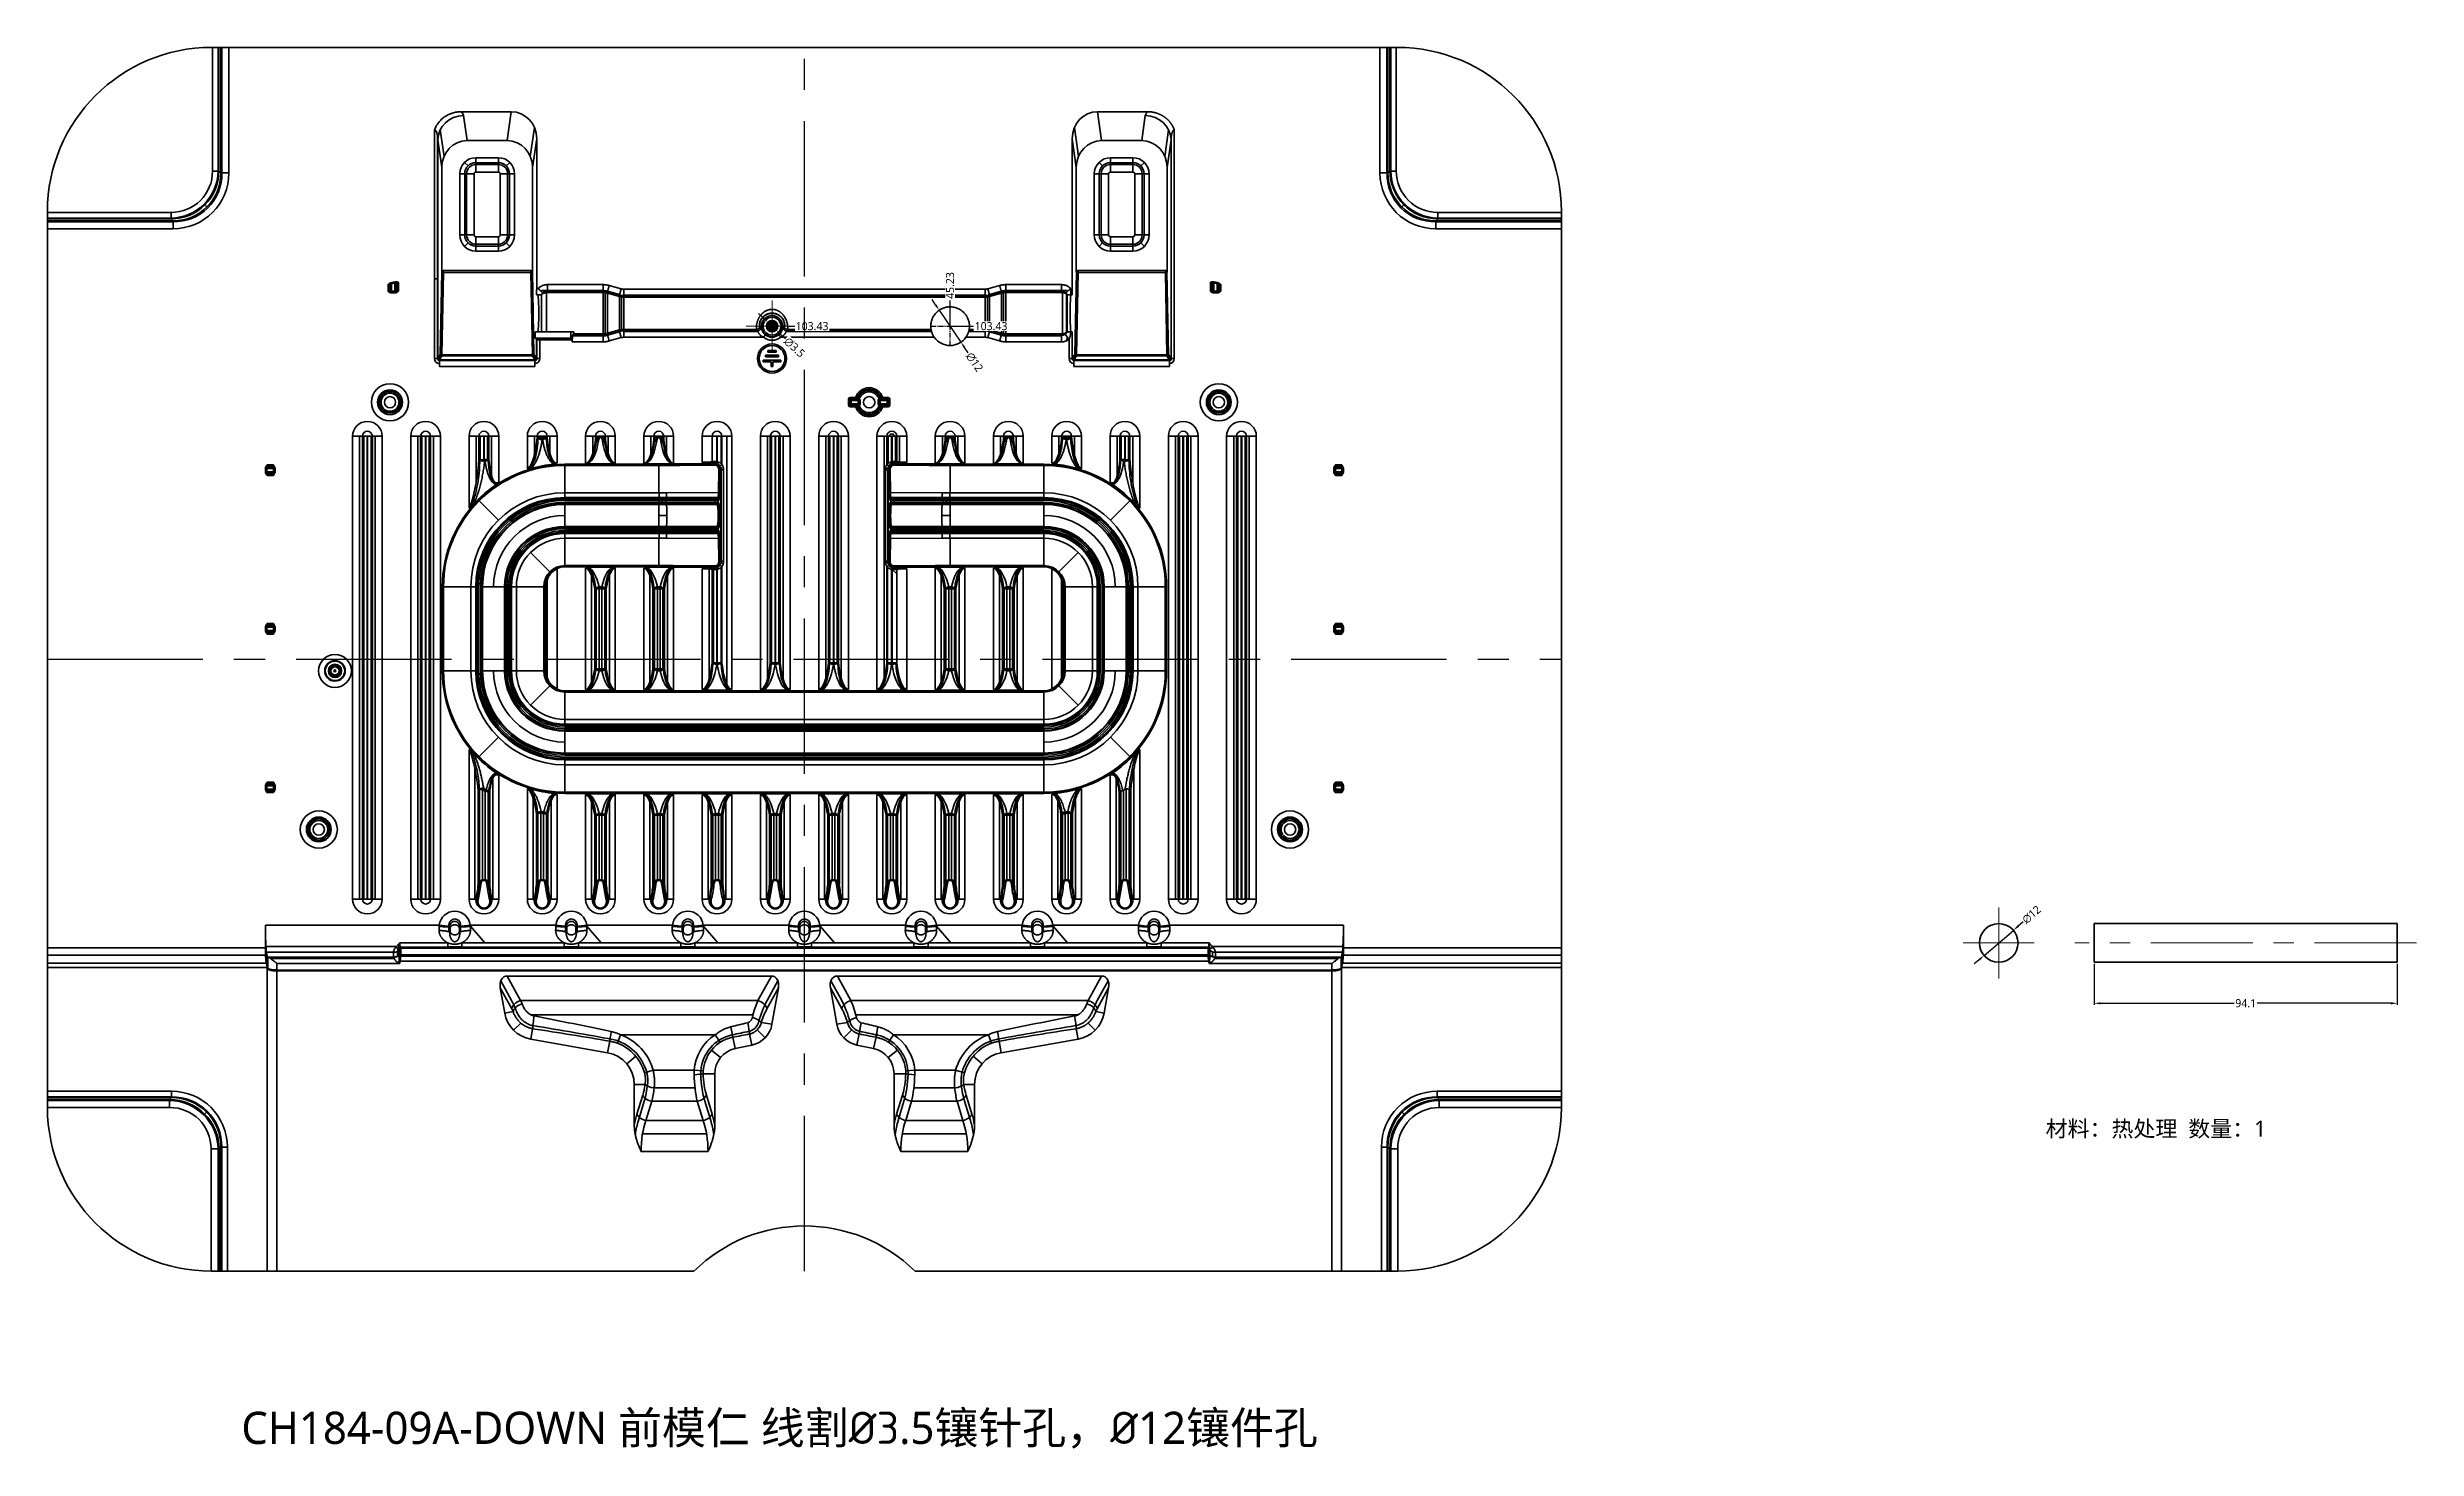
# Model space of a CAD drawing. Header units: millimetres. Extents: x 126 to 861, y 86 to 521.
import ezdxf

# ---------------------------------------------------------------- set-up
doc = ezdxf.new("R2010")
doc.units = ezdxf.units.MM
doc.linetypes.add('CENTER', pattern=[50.8, 31.75, -6.35, 6.35, -6.35])
for name, color, linetype, true_color in [('1', 7, 'Continuous', 0xffffff), ('10', 7, 'Continuous', 0xffffff), ('11', 7, 'Continuous', 0xffffff)]:
    doc.layers.add(name, color=color, linetype=linetype, true_color=true_color)
doc.layers.add('dim', color=82, linetype='Continuous', lineweight=9)
doc.layers.add('insert', color=85, linetype='Continuous', lineweight=20)
doc.styles.add('Capful-A', font='')
doc.styles.get('Capful-A').set_extended_font_data('Microsoft YaHei')
doc.dimstyles.new('Capful-A-1.0', dxfattribs={"dimtxt": 2.5, "dimasz": 2.5, "dimexe": 1.5, "dimexo": 1, "dimgap": 1.5, "dimtad": 0, "dimdsep": 46, "dimtxsty": 'Capful-A', "dimcen": 0, "dimclrt": 2, "dimazin": 2, "dimtfac": 1, "dimtmove": 0, "dimatfit": 3, "dimfxl": 0, "dimtolj": 1, "dimtzin": 0, "dimarcsym": 0})

msp = doc.modelspace()

# ---------------------------------------------------------------- texts
at = {"attachment_point": 1, "style": 'Capful-A'}
for s, width, insert, char_height in [('材料：热处理  数量：1', 82.30149, (746.193, 187.513), 5), ('CH184-09A-DOWN 前模仁 线割{\\fISOCPEUR|b0|i0|c134|p34;%%C3}.5镶针孔，{\\fISOCPEUR|b0|i0|c134|p34;%%C}12镶件孔', 363.62564, (186.12, 97.136), 10)]:
    msp.add_mtext_dynamic_manual_height_columns(s, width=width, gutter_width=12.5, heights=[0], dxfattribs=dict(at, insert=insert, char_height=char_height))

# ---------------------------------------------------------------- blocks, each defined once
blk = doc.blocks.new('insert_cir_3.5')
at = {"layer": 'insert', "lineweight": 18}
h = blk.add_hatch(dxfattribs=at)
h.set_pattern_fill('_ANSI31', color=123, scale=0.0875, angle=90)
h.set_pattern_definition([(135, (-303.41597, -621.93713), (-0.1964431, -0.1964431), [])])
h.paths.add_polyline_path([(-1.75, 0, 1), (1.75, 0, 1)])
at = {"layer": 'insert', "color": 1, "linetype": 'CENTER', "lineweight": 18, "ltscale": 0.07}
for p, q in [((-1.925, 0), (1.925, 0)), ((0, -1.925), (0, 1.925))]:
    blk.add_line(p, q, dxfattribs=at)
at = {"layer": 'insert', "lineweight": 18}
blk.add_circle((0, 0), 1.75, dxfattribs=at)
blk = doc.blocks.new('*D41')
at = {"layer": 'Defpoints', "color": 0, "transparency": 16777216}
blk.add_point((349.6, 435.41), dxfattribs=at)
at = {"layer": 'dim', "color": 0, "lineweight": -2, "transparency": 16777216}
for p, q in [((348.15, 436.78), (346.7, 438.16)), ((355.05, 430.25), (353.59, 431.62))]:
    blk.add_line(p, q, dxfattribs=at)
at = {"layer": 'dim', "color": 0, "transparency": 16777216}
blk.add_solid([(348.38, 437.02), (347.92, 436.54), (349.6, 435.41)], dxfattribs=at)
at = {"layer": 'dim', "color": 2, "transparency": 16777216, "insert": (357.84, 427.6), "char_height": 2.5, "attachment_point": 5, "rotation": 316.54643, "style": 'Capful-A', "bg_fill": 3, "box_fill_scale": 1.1, "bg_fill_color": 256, "bg_fill_true_color": 13158600, "bg_fill_transparency": 0}
blk.add_mtext('\\A1;∅3.5', dxfattribs=at)
at = {"layer": 'Defpoints', "color": 0, "transparency": 16777216}
blk.add_point((352.14, 433), dxfattribs=at)
at = {"layer": 'dim', "color": 0, "lineweight": -2, "transparency": 16777216}
blk.add_line((349.6, 435.41), (352.14, 433), dxfattribs=at)
at = {"layer": 'dim', "color": 0, "transparency": 16777216}
blk.add_solid([(353.82, 431.87), (353.37, 431.38), (352.14, 433)], dxfattribs=at)
blk = doc.blocks.new('*D37')
at = {"layer": 'Defpoints', "color": 0, "transparency": 16777216}
blk.add_point((360.92, 330.78), dxfattribs=at)
at = {"layer": 'dim', "color": 0, "lineweight": -2, "transparency": 16777216}
blk.add_line((356.21, 434.2), (357.85, 434.2), dxfattribs=at)
at = {"layer": 'dim', "color": 2, "transparency": 16777216, "insert": (363.3, 434.2), "char_height": 2.5, "attachment_point": 5, "style": 'Capful-A', "bg_fill": 3, "box_fill_scale": 1.1, "bg_fill_color": 256, "bg_fill_true_color": 13158600, "bg_fill_transparency": 0}
blk.add_mtext('\\A1;103.43', dxfattribs=at)
at = {"layer": 'Defpoints', "color": 0, "transparency": 16777216}
for p in [(355.71, 434.2), (357.85, 434.2)]:
    blk.add_point(p, dxfattribs=at)
blk = doc.blocks.new('*D42')
at = {"layer": 'Defpoints', "color": 0, "transparency": 16777216}
blk.add_point((402.78, 439.17), dxfattribs=at)
at = {"layer": 'dim', "color": 0, "lineweight": -2, "transparency": 16777216}
for p, q in [((401.65, 440.82), (400.53, 442.48)), ((411.76, 425.93), (410.64, 427.58))]:
    blk.add_line(p, q, dxfattribs=at)
at = {"layer": 'dim', "color": 0, "transparency": 16777216}
blk.add_solid([(401.93, 441.01), (401.38, 440.63), (402.78, 439.17)], dxfattribs=at)
at = {"layer": 'dim', "color": 2, "transparency": 16777216, "insert": (413.72, 423.05), "char_height": 2.5, "attachment_point": 5, "rotation": 304.16717, "style": 'Capful-A', "bg_fill": 3, "box_fill_scale": 1.1, "bg_fill_color": 256, "bg_fill_true_color": 13158600, "bg_fill_transparency": 0}
blk.add_mtext('\\A1;∅12', dxfattribs=at)
at = {"layer": 'Defpoints', "color": 0, "transparency": 16777216}
blk.add_point((409.52, 429.24), dxfattribs=at)
at = {"layer": 'dim', "color": 0, "lineweight": -2, "transparency": 16777216}
blk.add_line((402.78, 439.17), (409.52, 429.24), dxfattribs=at)
at = {"layer": 'dim', "color": 0, "transparency": 16777216}
blk.add_solid([(410.92, 427.77), (410.36, 427.4), (409.52, 429.24)], dxfattribs=at)
blk = doc.blocks.new('*D38')
at = {"layer": 'Defpoints', "color": 0, "transparency": 16777216}
for p in [(406.15, 434.2), (360.92, 330.78)]:
    blk.add_point(p, dxfattribs=at)
at = {"layer": 'dim', "color": 0, "lineweight": -2, "transparency": 16777216}
blk.add_line((406.65, 434.2), (413.4, 434.2), dxfattribs=at)
at = {"layer": 'dim', "color": 2, "transparency": 16777216, "insert": (418.85, 434.2), "char_height": 2.5, "attachment_point": 5, "style": 'Capful-A', "bg_fill": 3, "box_fill_scale": 1.1, "bg_fill_color": 256, "bg_fill_true_color": 13158600, "bg_fill_transparency": 0}
blk.add_mtext('\\A1;103.43', dxfattribs=at)
at = {"layer": 'Defpoints', "color": 0, "transparency": 16777216}
blk.add_point((413.4, 434.2), dxfattribs=at)
blk = doc.blocks.new('*D39')
at = {"layer": 'Defpoints', "color": 0, "transparency": 16777216}
for p in [(406.15, 434.2), (360.92, 330.78)]:
    blk.add_point(p, dxfattribs=at)
at = {"layer": 'dim', "color": 0, "lineweight": -2, "transparency": 16777216}
blk.add_line((406.15, 434.7), (406.15, 442.19), dxfattribs=at)
at = {"layer": 'dim', "color": 2, "transparency": 16777216, "insert": (406.15, 446.83), "char_height": 2.5, "attachment_point": 5, "rotation": 90, "style": 'Capful-A', "bg_fill": 3, "box_fill_scale": 1.1, "bg_fill_color": 256, "bg_fill_true_color": 13158600, "bg_fill_transparency": 0}
blk.add_mtext('\\A1;45.23', dxfattribs=at)
at = {"layer": 'Defpoints', "color": 0, "transparency": 16777216}
blk.add_point((406.15, 442.19), dxfattribs=at)
blk = doc.blocks.new('*D40')
at = {"layer": 'Defpoints', "color": 0, "transparency": 16777216}
for p in [(761.28, 236.7), (855.38, 236.7), (855.38, 223.96)]:
    blk.add_point(p, dxfattribs=at)
at = {"layer": 'dim', "color": 0, "lineweight": -2, "transparency": 16777216}
for p, q in [((761.28, 236.2), (761.28, 223.46)), ((855.38, 236.2), (855.38, 223.46)), ((763.28, 223.96), (804.96, 223.96)), ((853.38, 223.96), (811.7, 223.96))]:
    blk.add_line(p, q, dxfattribs=at)
at = {"layer": 'dim', "color": 0, "transparency": 16777216}
for points in [[(763.28, 224.29), (763.28, 223.63), (761.28, 223.96)], [(853.38, 224.29), (853.38, 223.63), (855.38, 223.96)]]:
    blk.add_solid(points, dxfattribs=at)
at = {"layer": 'dim', "color": 2, "transparency": 16777216, "insert": (808.33, 223.96), "char_height": 2.5, "attachment_point": 5, "style": 'Capful-A', "bg_fill": 3, "box_fill_scale": 1.1, "bg_fill_color": 256, "bg_fill_true_color": 13158600, "bg_fill_transparency": 0}
blk.add_mtext('\\A1;94.1', dxfattribs=at)
blk = doc.blocks.new('*D43')
at = {"layer": 'Defpoints', "color": 0, "transparency": 16777216}
blk.add_point((727.11, 238.78), dxfattribs=at)
at = {"layer": 'dim', "color": 0, "lineweight": -2, "transparency": 16777216}
for p, q in [((739.24, 249.22), (737.72, 247.92)), ((725.59, 237.48), (724.08, 236.17))]:
    blk.add_line(p, q, dxfattribs=at)
at = {"layer": 'dim', "color": 0, "transparency": 16777216}
blk.add_solid([(725.37, 237.73), (725.81, 237.23), (727.11, 238.78)], dxfattribs=at)
at = {"layer": 'dim', "color": 2, "transparency": 16777216, "insert": (741.87, 251.49), "char_height": 2.5, "attachment_point": 5, "rotation": 40.71422, "style": 'Capful-A', "bg_fill": 3, "box_fill_scale": 1.1, "bg_fill_color": 256, "bg_fill_true_color": 13158600, "bg_fill_transparency": 0}
blk.add_mtext('\\A1;∅12', dxfattribs=at)
at = {"layer": 'Defpoints', "color": 0, "transparency": 16777216}
blk.add_point((736.2, 246.61), dxfattribs=at)
at = {"layer": 'dim', "color": 0, "lineweight": -2, "transparency": 16777216}
blk.add_line((727.11, 238.78), (736.2, 246.61), dxfattribs=at)
at = {"layer": 'dim', "color": 0, "transparency": 16777216}
blk.add_solid([(737.5, 248.17), (737.94, 247.66), (736.2, 246.61)], dxfattribs=at)

# ---------------------------------------------------------------- linework, layer by layer
at = {"layer": '1', "color": 1, "linetype": 'CENTER', "lineweight": 18}
for p, q in [((350.872, 426.203), (350.872, 442.203)), ((342.872, 434.203), (358.872, 434.203)), ((731.656, 231.697), (731.656, 253.697)), ((720.656, 242.697), (742.656, 242.697)), ((861.385, 242.697), (755.292, 242.697))]:
    msp.add_line(p, q, dxfattribs=at)
at = {"layer": '10', "color": 7, "linetype": 'Continuous', "lineweight": 35}
for p, q in [((176.922, 520.775), (177.186, 520.775)), ((177.186, 520.775), (179.166, 520.775)), ((177.186, 520.775), (177.186, 482.385)), ((178.924, 520.775), (178.924, 482.385)), ((179.774, 520.775), (179.166, 520.775)), ((179.166, 520.775), (179.166, 482.385)), ((182.25, 520.775), (179.774, 520.775)), ((179.774, 520.775), (179.774, 481.777)), ((180.077, 520.775), (180.077, 481.777)), ((182.25, 520.775), (539.594, 520.775)), ((182.25, 520.775), (182.25, 481.777)), ((539.594, 481.777), (539.594, 520.775)), ((539.594, 520.775), (542.07, 520.775)), ((541.768, 481.777), (541.768, 520.775)), ((542.07, 520.775), (542.678, 520.775)), ((542.07, 481.777), (542.07, 520.775)), ((544.659, 520.775), (542.678, 520.775)), ((542.678, 482.385), (542.678, 520.775)), ((542.92, 482.385), (542.92, 520.775)), ((544.659, 482.385), (544.659, 520.775)), ((544.659, 520.775), (544.922, 520.775)), ((269.941, 500.775), (254.293, 500.775)), ((268.651, 491.814), (269.941, 500.775)), ((467.551, 500.775), (451.903, 500.775)), ((451.903, 500.775), (453.194, 491.814)), ((247.056, 448.994), (247.056, 492.93)), ((249.05, 486.928), (247.866, 495.149)), ((255.095, 499.585), (256.214, 491.814)), ((277.105, 495.889), (275.815, 486.928)), ((446.03, 486.928), (444.739, 495.889)), ((465.631, 491.814), (466.75, 499.585)), ((473.979, 495.149), (472.795, 486.928)), ((474.789, 492.929), (474.789, 424.061)), ((475.742, 424.144), (475.742, 495.173)), ((247.106, 492.068), (248.346, 483.453)), ((256.214, 491.814), (268.651, 491.814)), ((258.932, 486.517), (258.932, 484.969)), ((265.932, 486.517), (258.932, 486.517)), ((265.932, 486.517), (265.932, 484.969)), ((276.518, 483.453), (277.809, 492.414)), ((277.809, 445.807), (277.809, 492.414)), ((444.036, 492.414), (445.326, 483.453)), ((444.036, 443.952), (444.036, 492.414)), ((453.194, 491.814), (465.631, 491.814)), ((455.912, 486.517), (455.912, 484.969)), ((462.912, 486.517), (455.912, 486.517)), ((462.912, 486.517), (462.912, 484.969)), ((473.498, 483.453), (474.739, 492.067)), ((474.739, 424.144), (474.739, 492.068)), ((177.186, 482.385), (179.166, 482.385)), ((179.166, 482.385), (179.774, 481.777)), ((182.25, 481.777), (179.774, 481.777)), ((248.346, 451.008), (248.346, 483.453)), ((253.932, 481.517), (255.48, 481.517)), ((253.932, 481.517), (253.932, 462.517)), ((256.491, 483.958), (255.397, 485.053)), ((255.48, 481.517), (258.378, 481.517)), ((255.48, 481.517), (255.48, 462.517)), ((256.076, 462.517), (256.076, 481.517)), ((258.378, 481.517), (258.378, 462.517)), ((258.932, 484.969), (258.932, 482.072)), ((265.932, 484.969), (258.932, 484.969)), ((258.932, 484.374), (265.932, 484.374)), ((265.932, 482.072), (258.932, 482.072)), ((265.932, 484.969), (265.932, 482.072)), ((266.487, 462.517), (266.487, 481.517)), ((269.384, 481.517), (266.487, 481.517)), ((269.468, 485.053), (268.373, 483.958)), ((268.789, 481.517), (268.789, 462.517)), ((270.932, 481.517), (269.384, 481.517)), ((269.384, 462.517), (269.384, 481.517)), ((270.932, 462.517), (270.932, 481.517)), ((276.518, 451.008), (276.518, 483.453)), ((445.326, 451.008), (445.326, 483.453)), ((450.912, 481.517), (452.46, 481.517)), ((450.912, 481.517), (450.912, 462.517)), ((453.471, 483.958), (452.377, 485.053)), ((452.46, 481.517), (455.358, 481.517)), ((452.46, 481.517), (452.46, 462.517)), ((453.056, 462.517), (453.056, 481.517)), ((455.358, 481.517), (455.358, 462.517)), ((455.912, 484.969), (455.912, 482.072)), ((462.912, 484.969), (455.912, 484.969)), ((455.912, 484.374), (462.912, 484.374)), ((462.912, 482.072), (455.912, 482.072)), ((462.912, 484.969), (462.912, 482.072)), ((463.467, 462.517), (463.467, 481.517)), ((466.364, 481.517), (463.467, 481.517)), ((466.448, 485.053), (465.353, 483.958)), ((465.769, 481.517), (465.769, 462.517)), ((467.912, 481.517), (466.364, 481.517)), ((466.364, 462.517), (466.364, 481.517)), ((467.912, 462.517), (467.912, 481.517)), ((473.498, 451.008), (473.498, 483.453)), ((539.594, 481.777), (542.07, 481.777)), ((542.678, 482.385), (542.07, 481.777)), ((544.659, 482.385), (542.678, 482.385)), ((175.461, 471.237), (174.817, 471.88)), ((546.384, 471.237), (547.027, 471.88)), ((125.922, 469.775), (125.922, 469.512)), ((125.922, 469.512), (125.922, 467.531)), ((164.312, 469.512), (125.922, 469.512)), ((164.312, 467.773), (125.922, 467.773)), ((125.922, 466.923), (125.922, 467.531)), ((164.312, 467.531), (125.922, 467.531)), ((125.922, 464.447), (125.922, 466.923)), ((164.92, 466.923), (125.922, 466.923)), ((164.92, 466.621), (125.922, 466.621)), ((164.92, 464.447), (125.922, 464.447)), ((125.922, 241.199), (125.922, 464.447)), ((164.312, 469.512), (164.312, 467.531)), ((164.312, 467.531), (164.92, 466.923)), ((164.92, 464.447), (164.92, 466.923)), ((557.532, 467.531), (556.924, 466.923)), ((595.922, 466.923), (556.924, 466.923)), ((556.924, 464.447), (556.924, 466.923)), ((595.922, 466.621), (556.924, 466.621)), ((595.922, 464.447), (556.924, 464.447)), ((595.922, 469.512), (557.532, 469.512)), ((557.532, 469.512), (557.532, 467.531)), ((595.922, 467.773), (557.532, 467.773)), ((595.922, 467.531), (557.532, 467.531)), ((595.922, 469.775), (595.922, 469.512)), ((595.922, 469.512), (595.922, 467.531)), ((595.922, 466.923), (595.922, 467.531)), ((595.922, 464.447), (595.922, 466.923)), ((595.922, 464.447), (595.922, 241.2)), ((253.932, 462.517), (255.48, 462.517)), ((256.491, 460.076), (255.397, 458.982)), ((255.48, 462.517), (258.378, 462.517)), ((258.932, 461.963), (265.932, 461.963)), ((258.932, 459.065), (258.932, 461.963)), ((265.932, 459.661), (258.932, 459.661)), ((258.932, 459.065), (265.932, 459.065)), ((258.932, 457.517), (258.932, 459.065)), ((258.932, 457.517), (265.932, 457.517)), ((265.932, 459.065), (265.932, 461.963)), ((265.932, 457.517), (265.932, 459.065)), ((269.384, 462.517), (266.487, 462.517)), ((269.468, 458.982), (268.373, 460.076)), ((270.932, 462.517), (269.384, 462.517)), ((450.912, 462.517), (452.46, 462.517)), ((453.471, 460.076), (452.377, 458.982)), ((452.46, 462.517), (455.358, 462.517)), ((455.912, 461.963), (462.912, 461.963)), ((455.912, 459.065), (455.912, 461.963)), ((462.912, 459.661), (455.912, 459.661)), ((455.912, 459.065), (462.912, 459.065)), ((455.912, 457.517), (455.912, 459.065)), ((455.912, 457.517), (462.912, 457.517)), ((462.912, 459.065), (462.912, 461.963)), ((462.912, 457.517), (462.912, 459.065)), ((466.364, 462.517), (463.467, 462.517)), ((466.448, 458.982), (465.353, 460.076)), ((467.912, 462.517), (466.364, 462.517)), ((246.102, 448.923), (246.102, 424.144)), ((247.056, 424.061), (247.056, 448.994)), ((247.106, 449.023), (247.106, 424.144)), ((248.378, 450.998), (247.891, 425.455)), ((247.916, 425.408), (248.404, 450.951)), ((248.346, 451.008), (248.378, 450.998)), ((248.88, 450.826), (248.393, 425.283)), ((248.611, 451.422), (248.58, 451.433)), ((248.849, 451.51), (248.88, 451.5)), ((248.849, 451.51), (276.016, 451.51)), ((248.88, 450.826), (248.88, 451.5)), ((248.88, 451.5), (275.985, 451.5)), ((275.985, 451.488), (248.88, 451.488)), ((248.88, 450.826), (275.985, 450.826)), ((275.985, 451.5), (276.016, 451.51)), ((275.985, 450.826), (275.985, 451.5)), ((276.472, 425.283), (275.985, 450.826)), ((276.253, 451.422), (276.285, 451.433)), ((276.948, 425.408), (276.461, 450.951)), ((276.486, 450.998), (276.518, 451.008)), ((276.974, 425.455), (276.486, 450.998)), ((445.358, 450.998), (444.871, 425.455)), ((444.896, 425.408), (445.384, 450.951)), ((445.326, 451.008), (445.358, 450.998)), ((445.86, 450.826), (445.373, 425.283)), ((445.56, 451.433), (445.591, 451.422)), ((445.829, 451.51), (445.86, 451.5)), ((445.829, 451.51), (472.996, 451.51)), ((445.86, 450.826), (445.86, 451.5)), ((445.86, 451.5), (472.965, 451.5)), ((445.86, 451.488), (472.965, 451.488)), ((445.86, 450.826), (472.965, 450.826)), ((472.965, 451.5), (472.996, 451.51)), ((472.965, 450.826), (472.965, 451.5)), ((473.452, 425.283), (472.965, 450.826)), ((473.265, 451.433), (473.233, 451.422)), ((473.928, 425.408), (473.441, 450.951)), ((473.466, 450.998), (473.498, 451.008)), ((473.954, 425.455), (473.466, 450.998)), ((231.661, 447.123), (231.661, 445.026)), ((231.661, 445.026), (232.41, 445.026)), ((232.111, 447.281), (232.111, 445.026)), ((232.282, 445.026), (232.282, 444.645)), ((232.41, 447.405), (232.41, 445.026)), ((232.56, 445.026), (232.56, 447.424)), ((232.724, 447.719), (232.785, 447.447)), ((233.79, 444.526), (232.784, 444.526)), ((232.785, 445.026), (232.785, 447.447)), ((233.79, 445.026), (232.785, 445.026)), ((233.735, 447.934), (233.79, 447.661)), ((233.79, 447.661), (233.79, 445.026)), ((234.014, 447.677), (234.014, 445.026)), ((234.164, 445.026), (234.164, 447.683)), ((234.913, 445.026), (234.164, 445.026)), ((234.292, 444.645), (234.292, 445.026)), ((234.464, 445.026), (234.464, 447.725)), ((234.913, 445.026), (234.913, 447.817)), ((277.801, 443.951), (278.156, 443.951)), ((278.156, 443.951), (279.316, 443.951)), ((279.372, 445.26), (279.338, 444.866)), ((279.372, 445.26), (298.424, 445.26)), ((279.632, 444.254), (279.588, 444.191)), ((280.845, 444.63), (280.844, 444.63)), ((298.424, 444.63), (280.844, 444.63)), ((281.135, 445.099), (298.424, 445.099)), ((298.424, 445.099), (298.424, 444.63)), ((298.424, 431.815), (298.424, 444.63)), ((299.115, 445.051), (299.115, 444.583)), ((299.115, 444.583), (299.115, 431.863)), ((303.475, 443.873), (299.779, 444.912)), ((299.779, 444.912), (299.779, 444.445)), ((303.475, 443.414), (299.779, 444.445)), ((299.779, 432.001), (299.779, 444.445)), ((303.517, 444.022), (299.821, 445.061)), ((304.017, 445.801), (300.321, 446.84)), ((303.475, 443.873), (304.017, 445.801)), ((303.475, 443.873), (303.475, 443.414)), ((303.475, 433.031), (303.475, 443.414)), ((304.14, 443.734), (304.14, 443.276)), ((304.14, 433.169), (304.14, 443.276)), ((417.014, 445.689), (304.83, 445.689)), ((304.83, 443.687), (304.83, 445.689)), ((417.014, 443.847), (304.83, 443.847)), ((417.014, 443.687), (304.83, 443.687)), ((304.83, 443.687), (304.83, 443.229)), ((417.014, 443.229), (304.83, 443.229)), ((304.83, 433.217), (304.83, 443.229)), ((417.014, 443.687), (417.014, 445.689)), ((417.014, 443.229), (417.014, 443.687)), ((417.014, 443.229), (417.014, 433.217)), ((417.705, 443.276), (417.705, 443.734)), ((417.705, 443.276), (417.705, 433.169)), ((421.523, 446.84), (417.827, 445.801)), ((418.369, 443.873), (417.827, 445.801)), ((422.023, 445.061), (418.327, 444.022)), ((422.065, 444.912), (418.369, 443.873)), ((418.369, 443.414), (422.065, 444.445)), ((418.369, 443.414), (418.369, 443.873)), ((418.369, 443.414), (418.369, 433.031)), ((422.065, 444.445), (422.065, 444.912)), ((422.065, 444.445), (422.065, 432.001)), ((422.73, 444.583), (422.73, 445.051)), ((422.73, 431.863), (422.73, 444.583)), ((423.42, 445.26), (442.472, 445.26)), ((423.42, 445.099), (440.709, 445.099)), ((423.42, 444.63), (423.42, 445.099)), ((423.42, 444.63), (423.42, 431.815)), ((441.001, 444.63), (423.42, 444.63)), ((441.001, 431.815), (441.001, 444.63)), ((442.506, 444.866), (442.472, 445.26)), ((442.527, 443.93), (442.527, 432.515)), ((442.528, 443.953), (442.529, 443.951)), ((443.688, 443.952), (444.036, 443.952)), ((486.931, 447.817), (486.931, 445.026)), ((486.931, 445.026), (487.68, 445.026)), ((487.381, 447.725), (487.381, 445.026)), ((487.552, 445.026), (487.552, 444.645)), ((487.68, 447.683), (487.68, 445.026)), ((487.83, 445.026), (487.83, 447.677)), ((489.06, 444.526), (488.054, 444.526)), ((488.11, 447.934), (488.055, 447.661)), ((488.055, 445.026), (488.055, 447.661)), ((489.06, 445.026), (488.055, 445.026)), ((489.12, 447.719), (489.06, 447.447)), ((489.06, 447.447), (489.06, 445.026)), ((489.284, 447.424), (489.284, 445.026)), ((489.434, 445.026), (489.434, 447.405)), ((490.183, 445.026), (489.434, 445.026)), ((489.562, 444.645), (489.562, 445.026)), ((489.734, 445.026), (489.734, 447.281)), ((490.183, 445.026), (490.183, 447.123)), ((347.079, 434.215), (347.088, 434.203)), ((347.088, 434.203), (347.581, 434.203)), ((348.083, 434.203), (347.581, 434.203)), ((354.163, 434.203), (353.662, 434.203)), ((354.163, 434.203), (354.656, 434.203)), ((277.308, 432.494), (277.308, 430.484)), ((277.308, 432.494), (278.156, 432.494)), ((288.361, 430.484), (277.308, 430.484)), ((277.308, 430.484), (277.759, 430.034)), ((277.759, 430.034), (277.759, 424.144)), ((277.809, 430.02), (277.809, 424.061)), ((278.762, 424.144), (278.762, 429.984)), ((288.865, 429.984), (278.762, 429.984)), ((280.844, 432.494), (289.362, 432.494)), ((288.361, 432.494), (288.361, 430.484)), ((288.361, 430.484), (288.864, 429.981)), ((288.862, 429.344), (298.424, 429.344)), ((288.925, 431.186), (298.424, 431.186)), ((289.239, 431.815), (288.958, 431.346)), ((298.424, 431.346), (288.958, 431.346)), ((289.239, 431.815), (298.424, 431.815)), ((298.424, 431.815), (298.424, 431.346)), ((299.115, 431.394), (299.115, 431.863)), ((299.779, 432.001), (303.475, 433.031)), ((299.779, 431.534), (303.475, 432.572)), ((299.779, 432.001), (299.779, 431.534)), ((299.821, 431.384), (303.517, 432.423)), ((300.321, 429.605), (304.017, 430.644)), ((303.475, 433.031), (303.475, 432.572)), ((303.475, 432.572), (304.017, 430.644)), ((304.14, 433.169), (304.14, 432.711)), ((304.83, 433.217), (304.83, 432.759)), ((346.087, 433.217), (304.83, 433.217)), ((304.83, 432.759), (304.83, 430.756)), ((304.83, 432.759), (346.372, 432.759)), ((304.83, 432.598), (346.451, 432.598)), ((304.83, 430.756), (348.172, 430.756)), ((349.616, 426.163), (349.616, 426.665)), ((349.616, 426.665), (352.128, 426.665)), ((352.128, 426.665), (352.128, 426.163)), ((353.572, 430.756), (401.236, 430.756)), ((355.291, 432.598), (400.366, 432.598)), ((355.373, 432.759), (400.324, 432.759)), ((400.229, 433.217), (355.662, 433.217)), ((411.059, 430.756), (417.014, 430.756)), ((411.929, 432.598), (417.014, 432.598)), ((411.971, 432.759), (417.014, 432.759)), ((417.014, 433.217), (412.066, 433.217)), ((417.014, 432.759), (417.014, 433.217)), ((417.014, 432.759), (417.014, 430.756)), ((417.705, 432.711), (417.705, 433.169)), ((418.369, 432.572), (417.827, 430.644)), ((417.827, 430.644), (421.523, 429.605)), ((418.327, 432.423), (422.023, 431.384)), ((418.369, 432.572), (418.369, 433.031)), ((422.065, 432.001), (418.369, 433.031)), ((418.369, 432.572), (422.065, 431.534)), ((422.065, 431.534), (422.065, 432.001)), ((422.73, 431.394), (422.73, 431.863)), ((423.42, 431.346), (423.42, 431.815)), ((423.42, 431.815), (441.001, 431.815)), ((440.709, 431.346), (423.42, 431.346)), ((440.709, 431.186), (423.42, 431.186)), ((423.42, 429.344), (440.71, 429.344)), ((440.71, 429.344), (440.709, 431.346)), ((443.082, 430.119), (441.899, 431.741)), ((442.342, 429.691), (442.454, 430.979)), ((443.082, 430.119), (443.082, 424.144)), ((444.086, 432.493), (443.688, 432.493)), ((444.036, 424.061), (444.036, 432.493)), ((444.086, 424.144), (444.086, 432.493)), ((247.106, 424.144), (246.102, 424.144)), ((247.106, 424.144), (247.891, 425.455)), ((247.215, 423.824), (248.003, 425.14)), ((247.653, 423.719), (247.605, 423.639)), ((247.605, 422.638), (247.605, 423.639)), ((247.605, 423.559), (277.26, 423.559)), ((247.605, 422.638), (247.605, 421.717)), ((247.605, 421.717), (277.26, 421.717)), ((248.393, 424.954), (247.653, 423.719)), ((277.212, 423.719), (247.653, 423.719)), ((248.393, 424.954), (248.393, 425.283)), ((276.472, 425.283), (248.393, 425.283)), ((248.393, 424.982), (276.472, 424.982)), ((276.472, 424.954), (248.393, 424.954)), ((276.472, 425.283), (276.472, 424.954)), ((277.212, 423.719), (276.472, 424.954)), ((277.65, 423.824), (276.861, 425.14)), ((276.974, 425.455), (277.759, 424.144)), ((277.26, 423.639), (277.212, 423.719)), ((277.26, 423.639), (277.26, 422.638)), ((277.26, 421.717), (277.26, 422.638)), ((278.762, 424.144), (277.759, 424.144)), ((348.108, 423.148), (348.108, 423.65)), ((348.108, 423.65), (353.636, 423.65)), ((350.621, 423.148), (348.108, 423.148)), ((348.862, 424.655), (348.862, 425.158)), ((348.862, 425.158), (352.882, 425.158)), ((352.882, 424.655), (348.862, 424.655)), ((352.128, 426.163), (349.616, 426.163)), ((350.621, 421.64), (350.621, 423.148)), ((351.123, 421.64), (350.621, 421.64)), ((353.636, 423.148), (351.123, 423.148)), ((351.123, 423.148), (351.123, 421.64)), ((352.882, 425.158), (352.882, 424.655)), ((353.636, 423.65), (353.636, 423.148)), ((444.086, 424.144), (443.082, 424.144)), ((444.086, 424.144), (444.871, 425.455)), ((444.195, 423.824), (444.983, 425.14)), ((444.585, 423.639), (444.633, 423.719)), ((444.585, 422.638), (444.585, 423.639)), ((474.24, 423.559), (444.585, 423.559)), ((444.585, 421.717), (444.585, 422.638)), ((474.24, 421.717), (444.585, 421.717)), ((445.373, 424.954), (444.633, 423.719)), ((444.633, 423.719), (474.192, 423.719)), ((473.452, 425.283), (445.373, 425.283)), ((445.373, 424.954), (445.373, 425.283)), ((445.373, 424.982), (473.452, 424.982)), ((473.452, 424.954), (445.373, 424.954)), ((473.452, 425.283), (473.452, 424.954)), ((474.192, 423.719), (473.452, 424.954)), ((474.63, 423.824), (473.841, 425.14)), ((473.954, 425.455), (474.739, 424.144)), ((474.24, 423.639), (474.192, 423.719)), ((474.24, 423.639), (474.24, 422.638)), ((474.24, 421.717), (474.24, 422.638)), ((475.742, 424.144), (474.739, 424.144)), ((374.718, 411.865), (375.115, 411.468)), ((375.073, 412.012), (375.469, 411.615)), ((376.76, 412.012), (375.073, 412.012)), ((386.972, 412.012), (385.284, 412.012)), ((386.575, 411.615), (386.972, 412.012)), ((386.93, 411.468), (387.327, 411.865)), ((374.571, 411.51), (374.967, 411.113)), ((374.571, 411.51), (374.571, 409.661)), ((374.967, 410.057), (374.571, 409.661)), ((375.115, 409.703), (374.718, 409.306)), ((374.967, 411.113), (375.469, 411.113)), ((374.967, 411.113), (374.967, 410.057)), ((374.967, 410.057), (375.469, 410.057)), ((374.992, 411.113), (374.992, 410.057)), ((375.469, 409.555), (375.073, 409.159)), ((375.073, 409.159), (376.76, 409.159)), ((375.469, 411.615), (375.469, 411.113)), ((375.469, 411.615), (377.626, 411.615)), ((377.626, 411.59), (375.469, 411.59)), ((377.626, 411.113), (375.469, 411.113)), ((375.469, 410.057), (375.469, 411.113)), ((375.469, 409.555), (375.469, 410.057)), ((375.469, 410.057), (377.626, 410.057)), ((375.469, 409.58), (377.626, 409.58)), ((377.626, 409.555), (375.469, 409.555)), ((377.626, 411.615), (377.71, 411.7)), ((377.626, 411.615), (377.626, 411.113)), ((377.626, 411.113), (377.626, 410.057)), ((378.128, 411.113), (377.626, 411.113)), ((378.128, 410.057), (377.626, 410.057)), ((377.626, 409.555), (377.626, 410.057)), ((377.71, 409.471), (377.626, 409.555)), ((378.061, 411.549), (377.98, 411.468)), ((377.98, 409.703), (378.061, 409.622)), ((378.103, 411.113), (378.103, 410.057)), ((378.128, 411.113), (378.208, 411.194)), ((378.128, 410.057), (378.128, 411.113)), ((378.208, 409.977), (378.128, 410.057)), ((378.208, 409.977), (378.208, 411.194)), ((383.836, 411.194), (383.836, 409.977)), ((383.836, 411.194), (383.917, 411.113)), ((383.917, 410.057), (383.836, 409.977)), ((383.917, 411.113), (383.917, 410.057)), ((383.917, 411.113), (384.418, 411.113)), ((383.917, 410.057), (384.418, 410.057)), ((383.942, 410.057), (383.942, 411.113)), ((384.064, 411.468), (383.983, 411.549)), ((383.983, 409.622), (384.064, 409.703)), ((384.334, 411.7), (384.418, 411.615)), ((384.418, 409.555), (384.334, 409.471)), ((384.418, 411.615), (384.418, 411.113)), ((384.418, 411.615), (386.575, 411.615)), ((386.575, 411.59), (384.418, 411.59)), ((386.575, 411.113), (384.418, 411.113)), ((384.418, 410.057), (384.418, 411.113)), ((384.418, 410.057), (386.575, 410.057)), ((384.418, 409.555), (384.418, 410.057)), ((384.418, 409.58), (386.575, 409.58)), ((386.575, 409.555), (384.418, 409.555)), ((385.284, 409.159), (386.972, 409.159)), ((386.575, 411.615), (386.575, 411.113)), ((386.575, 411.113), (386.575, 410.057)), ((387.077, 411.113), (386.575, 411.113)), ((387.077, 410.057), (386.575, 410.057)), ((386.575, 409.555), (386.575, 410.057)), ((386.972, 409.159), (386.575, 409.555)), ((387.327, 409.306), (386.93, 409.703)), ((387.052, 410.057), (387.052, 411.113)), ((387.077, 411.113), (387.474, 411.51)), ((387.077, 410.057), (387.077, 411.113)), ((387.474, 409.661), (387.077, 410.057)), ((387.474, 409.661), (387.474, 411.51)), ((220.641, 400.033), (223.698, 400.033)), ((220.641, 400.033), (220.641, 256.318)), ((222.844, 400.033), (222.844, 256.318)), ((225.18, 400.033), (223.698, 400.033)), ((223.698, 256.318), (223.698, 400.033)), ((224.112, 256.318), (224.112, 400.033)), ((225.18, 256.318), (225.18, 400.033)), ((225.314, 400.033), (225.314, 256.318)), ((225.314, 400.033), (226.796, 400.033)), ((226.382, 400.033), (226.382, 256.318)), ((229.853, 400.033), (226.796, 400.033)), ((226.796, 400.033), (226.796, 256.318)), ((227.651, 256.318), (227.651, 400.033)), ((229.853, 256.318), (229.853, 400.033)), ((238.731, 400.033), (238.731, 256.318)), ((238.731, 400.033), (241.788, 400.033)), ((240.934, 400.033), (240.934, 256.318)), ((243.27, 400.033), (241.788, 400.033)), ((241.788, 256.318), (241.788, 400.033)), ((242.202, 256.318), (242.202, 400.033)), ((243.27, 256.318), (243.27, 400.033)), ((243.404, 400.033), (243.404, 256.318)), ((243.404, 400.033), (244.886, 400.033)), ((244.472, 400.033), (244.472, 256.318)), ((247.943, 400.033), (244.886, 400.033)), ((244.886, 400.033), (244.886, 256.318)), ((245.741, 256.318), (245.741, 400.033)), ((247.943, 400.033), (247.943, 256.318)), ((256.821, 377.719), (256.821, 400.033)), ((256.821, 400.033), (259.878, 400.033)), ((259.024, 400.033), (259.024, 385.774)), ((259.878, 400.033), (259.878, 392.691)), ((261.36, 400.033), (259.878, 400.033)), ((260.292, 392.691), (260.292, 400.033)), ((261.36, 400.033), (261.36, 392.691)), ((261.494, 392.776), (261.494, 400.033)), ((261.494, 400.033), (262.976, 400.033)), ((262.562, 400.033), (262.562, 392.776)), ((266.033, 400.033), (262.976, 400.033)), ((262.976, 400.033), (262.976, 392.776)), ((263.831, 387.778), (263.831, 400.033)), ((266.033, 400.033), (266.033, 385.845)), ((274.911, 389.97), (274.911, 400.033)), ((274.911, 400.033), (277.968, 400.033)), ((277.114, 400.033), (277.114, 394.345)), ((277.968, 400.033), (277.968, 399.515)), ((279.45, 400.033), (277.968, 400.033)), ((277.968, 399.515), (279.45, 399.515)), ((278.382, 399.515), (278.382, 400.033)), ((279.45, 400.033), (279.45, 399.515)), ((279.45, 399.515), (279.534, 398.971)), ((279.584, 399.535), (279.584, 400.033)), ((279.584, 400.033), (281.066, 400.033)), ((279.584, 399.535), (279.666, 398.991)), ((279.584, 399.535), (281.066, 399.535)), ((280.652, 400.033), (280.652, 399.535)), ((281.066, 400.033), (281.066, 399.535)), ((284.123, 400.033), (281.066, 400.033)), ((281.921, 394.8), (281.921, 400.033)), ((284.123, 400.033), (284.123, 391.697)), ((293.001, 391.666), (293.001, 400.033)), ((293.001, 400.033), (296.058, 400.033)), ((295.204, 400.033), (295.204, 394.66)), ((296.058, 400.033), (296.058, 398.927)), ((297.54, 400.033), (296.058, 400.033)), ((296.472, 399.528), (296.472, 400.033)), ((297.54, 400.033), (297.54, 399.95)), ((297.54, 399.95), (297.674, 399.95)), ((297.54, 399.95), (297.54, 399.608)), ((297.674, 399.774), (297.54, 399.774)), ((297.674, 399.608), (297.54, 399.608)), ((297.674, 399.95), (297.674, 400.033)), ((297.674, 400.033), (299.156, 400.033)), ((297.674, 399.95), (297.674, 399.608)), ((298.742, 400.033), (298.742, 399.528)), ((302.213, 400.033), (299.156, 400.033)), ((299.156, 400.033), (299.156, 398.927)), ((300.011, 394.66), (300.011, 400.033)), ((302.213, 400.033), (302.213, 391.666)), ((311.091, 391.666), (311.091, 400.033)), ((311.091, 400.033), (314.148, 400.033)), ((313.294, 400.033), (313.294, 394.66)), ((314.148, 400.033), (314.148, 398.927)), ((315.63, 400.033), (314.148, 400.033)), ((314.562, 399.528), (314.562, 400.033)), ((315.63, 400.033), (315.63, 399.95)), ((315.63, 399.95), (315.63, 399.608)), ((315.63, 399.95), (315.764, 399.95)), ((315.764, 399.774), (315.63, 399.774)), ((315.764, 399.608), (315.63, 399.608)), ((315.764, 399.95), (315.764, 400.033)), ((315.764, 400.033), (317.246, 400.033)), ((315.764, 399.95), (315.764, 399.608)), ((316.832, 400.033), (316.832, 399.528)), ((320.303, 400.033), (317.246, 400.033)), ((317.246, 400.033), (317.246, 398.927)), ((318.101, 394.66), (318.101, 400.033)), ((320.303, 400.033), (320.303, 391.666)), ((329.181, 400.033), (332.238, 400.033)), ((329.181, 391.951), (329.181, 400.033)), ((333.72, 400.033), (332.238, 400.033)), ((332.238, 400.033), (332.238, 392.155)), ((333.72, 400.033), (333.72, 392.127)), ((333.854, 400.033), (335.336, 400.033)), ((333.854, 392.087), (333.854, 400.033)), ((335.091, 391.537), (335.091, 400.033)), ((338.393, 400.033), (335.336, 400.033)), ((335.336, 400.033), (335.336, 391.318)), ((336.811, 323.062), (336.811, 400.033)), ((338.393, 400.033), (338.393, 321.424)), ((347.271, 321.424), (347.271, 400.033)), ((347.271, 400.033), (350.328, 400.033)), ((349.474, 400.033), (349.474, 324.839)), ((350.328, 400.033), (350.328, 329.707)), ((351.81, 400.033), (350.328, 400.033)), ((350.742, 329.707), (350.742, 400.033)), ((351.81, 400.033), (351.81, 329.707)), ((351.944, 329.707), (351.944, 400.033)), ((351.944, 400.033), (353.426, 400.033)), ((353.012, 400.033), (353.012, 329.707)), ((356.483, 400.033), (353.426, 400.033)), ((353.426, 400.033), (353.426, 329.707)), ((354.281, 324.839), (354.281, 400.033)), ((356.483, 400.033), (356.483, 321.424)), ((365.361, 321.424), (365.361, 400.033)), ((365.361, 400.033), (368.418, 400.033)), ((367.564, 400.033), (367.564, 324.839)), ((368.418, 400.033), (368.418, 329.707)), ((369.9, 400.033), (368.418, 400.033)), ((368.832, 329.707), (368.832, 400.033)), ((369.9, 400.033), (369.9, 329.707)), ((370.034, 329.707), (370.034, 400.033)), ((370.034, 400.033), (371.516, 400.033)), ((371.102, 400.033), (371.102, 329.707)), ((374.573, 400.033), (371.516, 400.033)), ((371.516, 400.033), (371.516, 329.707)), ((372.371, 324.839), (372.371, 400.033)), ((374.573, 400.033), (374.573, 321.424)), ((383.451, 321.424), (383.451, 400.033)), ((383.451, 400.033), (386.508, 400.033)), ((385.654, 400.033), (385.654, 324.839)), ((387.312, 400.033), (386.508, 400.033)), ((386.508, 391.318), (386.508, 400.033)), ((386.922, 391.654), (386.922, 400.033)), ((387.99, 400.033), (387.312, 400.033)), ((387.99, 400.033), (388.124, 400.033)), ((387.99, 400.033), (387.99, 392.087)), ((388.124, 400.033), (388.802, 400.033)), ((388.124, 392.127), (388.124, 400.033)), ((388.802, 400.033), (389.606, 400.033)), ((389.192, 400.033), (389.192, 392.19)), ((392.663, 400.033), (389.606, 400.033)), ((389.606, 400.033), (389.606, 392.156)), ((390.461, 392.035), (390.461, 400.033)), ((392.663, 400.033), (392.663, 391.951)), ((401.541, 391.666), (401.541, 400.033)), ((401.541, 400.033), (404.598, 400.033)), ((403.744, 400.033), (403.744, 394.66)), ((404.598, 400.033), (404.598, 398.927)), ((406.08, 400.033), (404.598, 400.033)), ((405.012, 399.528), (405.012, 400.033)), ((406.08, 400.033), (406.08, 399.95)), ((406.08, 399.95), (406.08, 399.608)), ((406.08, 399.95), (406.214, 399.95)), ((406.214, 399.774), (406.08, 399.774)), ((406.214, 399.608), (406.08, 399.608)), ((406.214, 399.95), (406.214, 400.033)), ((406.214, 400.033), (407.696, 400.033)), ((406.214, 399.95), (406.214, 399.608)), ((407.282, 400.033), (407.282, 399.528)), ((410.753, 400.033), (407.696, 400.033)), ((407.696, 398.927), (407.696, 400.033)), ((408.551, 394.66), (408.551, 400.033)), ((410.753, 400.033), (410.753, 391.666)), ((419.631, 391.666), (419.631, 400.033)), ((419.631, 400.033), (422.688, 400.033)), ((421.834, 400.033), (421.834, 394.66)), ((422.688, 398.927), (422.688, 400.033)), ((424.17, 400.033), (422.688, 400.033)), ((423.102, 399.528), (423.102, 400.033)), ((424.17, 400.033), (424.17, 399.95)), ((424.17, 399.95), (424.304, 399.95)), ((424.17, 399.608), (424.17, 399.95)), ((424.304, 399.774), (424.17, 399.774)), ((424.304, 399.608), (424.17, 399.608)), ((424.304, 399.95), (424.304, 400.033)), ((424.304, 400.033), (425.786, 400.033)), ((424.304, 399.608), (424.304, 399.95)), ((425.372, 400.033), (425.372, 399.528)), ((428.843, 400.033), (425.786, 400.033)), ((425.786, 398.927), (425.786, 400.033)), ((426.641, 394.66), (426.641, 400.033)), ((428.843, 400.033), (428.843, 391.666)), ((437.721, 391.697), (437.721, 400.033)), ((437.721, 400.033), (440.778, 400.033)), ((439.924, 400.033), (439.924, 394.8)), ((440.778, 400.033), (440.778, 399.535)), ((442.26, 400.033), (440.778, 400.033)), ((440.778, 399.535), (442.26, 399.535)), ((441.192, 399.535), (441.192, 400.033)), ((442.178, 398.991), (442.26, 399.535)), ((442.26, 400.033), (442.26, 399.535)), ((442.311, 398.971), (442.394, 399.515)), ((442.394, 399.515), (442.394, 400.033)), ((442.394, 400.033), (443.876, 400.033)), ((442.394, 399.515), (443.876, 399.515)), ((443.462, 400.033), (443.462, 399.515)), ((443.876, 399.515), (443.876, 400.033)), ((446.933, 400.033), (443.876, 400.033)), ((444.731, 394.345), (444.731, 400.033)), ((446.933, 400.033), (446.933, 389.97)), ((455.811, 385.845), (455.811, 400.033)), ((455.811, 400.033), (458.868, 400.033)), ((458.014, 400.033), (458.014, 387.778)), ((458.868, 392.776), (458.868, 400.033)), ((460.35, 400.033), (458.868, 400.033)), ((459.282, 392.776), (459.282, 400.033)), ((460.35, 400.033), (460.35, 392.776)), ((460.484, 392.691), (460.484, 400.033)), ((460.484, 400.033), (461.966, 400.033)), ((461.552, 400.033), (461.552, 392.691)), ((461.966, 392.691), (461.966, 400.033)), ((465.023, 400.033), (461.966, 400.033)), ((462.821, 385.774), (462.821, 400.033)), ((465.023, 400.033), (465.023, 377.719)), ((473.901, 256.318), (473.901, 400.033)), ((473.901, 400.033), (476.958, 400.033)), ((476.104, 400.033), (476.104, 256.318)), ((478.44, 400.033), (476.958, 400.033)), ((476.958, 256.318), (476.958, 400.033)), ((477.372, 256.318), (477.372, 400.033)), ((478.44, 256.318), (478.44, 400.033)), ((478.574, 400.033), (480.056, 400.033)), ((478.574, 400.033), (478.574, 256.318)), ((479.642, 400.033), (479.642, 256.318)), ((483.113, 400.033), (480.056, 400.033)), ((480.056, 400.033), (480.056, 256.318)), ((480.911, 256.318), (480.911, 400.033)), ((483.113, 256.318), (483.113, 400.033)), ((491.991, 400.033), (491.991, 256.318)), ((491.991, 400.033), (495.048, 400.033)), ((494.194, 400.033), (494.194, 256.318)), ((496.53, 400.033), (495.048, 400.033)), ((495.048, 256.318), (495.048, 400.033)), ((495.462, 256.318), (495.462, 400.033)), ((496.53, 256.318), (496.53, 400.033)), ((496.664, 400.033), (498.146, 400.033)), ((496.664, 400.033), (496.664, 256.318)), ((497.732, 400.033), (497.732, 256.318)), ((501.203, 400.033), (498.146, 400.033)), ((498.146, 400.033), (498.146, 256.318)), ((499.001, 256.318), (499.001, 400.033)), ((501.203, 256.318), (501.203, 400.033)), ((193.59, 388.97), (193.59, 389.988)), ((196.105, 390.357), (194.09, 390.357)), ((194.09, 390.207), (196.105, 390.207)), ((194.09, 388.978), (194.09, 389.983)), ((194.09, 389.983), (196.105, 389.983)), ((196.105, 390.657), (194.108, 390.657)), ((196.105, 391.106), (194.117, 391.106)), ((196.105, 391.106), (196.105, 390.357)), ((196.486, 390.485), (196.105, 390.485)), ((196.105, 389.983), (196.105, 388.978)), ((196.605, 389.983), (196.605, 388.977)), ((259.878, 392.691), (261.36, 392.691)), ((261.36, 392.691), (261.657, 392.227)), ((261.494, 392.776), (261.789, 392.311)), ((261.494, 392.776), (262.976, 392.776)), ((315.697, 391.351), (286.552, 391.351)), ((286.552, 390.963), (286.552, 391.351)), ((286.552, 391.155), (315.697, 391.155)), ((286.552, 382.475), (286.552, 390.963)), ((286.552, 390.963), (315.697, 390.963)), ((301.494, 391.49), (293.72, 391.49)), ((319.584, 391.49), (311.81, 391.49)), ((315.697, 391.351), (315.697, 390.963)), ((315.697, 391.15), (318.188, 391.16)), ((318.189, 390.967), (318.188, 391.355)), ((332.876, 391.528), (331.63, 391.528)), ((332.876, 391.528), (333.042, 391.693)), ((333.72, 392.175), (333.676, 392.135)), ((334.284, 390.933), (334.436, 391.085)), ((387.409, 391.085), (387.56, 390.933)), ((388.802, 391.693), (388.968, 391.528)), ((390.214, 391.528), (388.968, 391.528)), ((410.034, 391.49), (402.26, 391.49)), ((403.657, 391.355), (403.655, 390.967)), ((403.656, 391.16), (406.147, 391.15)), ((435.292, 391.351), (406.147, 391.351)), ((406.147, 390.963), (406.147, 391.351)), ((406.147, 391.155), (435.292, 391.155)), ((406.147, 390.963), (435.292, 390.963)), ((428.124, 391.49), (420.35, 391.49)), ((435.292, 391.351), (435.292, 390.963)), ((435.292, 390.963), (435.292, 382.475)), ((458.868, 392.776), (460.35, 392.776)), ((460.35, 392.776), (460.056, 392.311)), ((460.484, 392.691), (460.188, 392.227)), ((460.484, 392.691), (461.966, 392.691)), ((525.24, 388.977), (525.24, 389.984)), ((525.74, 390.485), (525.358, 390.485)), ((525.74, 391.106), (525.74, 390.357)), ((527.728, 391.106), (525.74, 391.106)), ((527.736, 390.657), (525.74, 390.657)), ((527.754, 390.357), (525.74, 390.357)), ((525.74, 390.207), (527.754, 390.207)), ((525.74, 389.983), (527.754, 389.983)), ((525.74, 388.978), (525.74, 389.983)), ((527.754, 389.983), (527.754, 388.978)), ((528.227, 389.981), (527.754, 389.981)), ((528.254, 389.987), (528.254, 388.973)), ((196.105, 388.978), (194.09, 388.978)), ((196.105, 388.753), (194.09, 388.753)), ((194.09, 388.603), (196.105, 388.603)), ((194.108, 388.303), (196.105, 388.303)), ((194.117, 387.854), (196.105, 387.854)), ((196.105, 387.854), (196.105, 388.603)), ((196.105, 388.475), (196.486, 388.475)), ((315.697, 382.475), (286.552, 382.475)), ((286.552, 380.858), (286.552, 382.475)), ((334.23, 382.538), (318.139, 382.479)), ((318.139, 382.479), (318.145, 380.862)), ((334.23, 382.538), (334.351, 389.596)), ((334.812, 389.531), (334.691, 382.527)), ((334.852, 389.499), (334.731, 382.441)), ((334.925, 389.572), (334.852, 389.499)), ((334.925, 389.572), (334.925, 361.249)), ((335.033, 389.572), (335.033, 361.249)), ((335.816, 389.572), (335.816, 361.249)), ((386.029, 389.572), (386.92, 389.572)), ((386.029, 361.249), (386.029, 389.572)), ((386.746, 361.521), (386.746, 389.299)), ((386.92, 361.249), (386.92, 389.572)), ((386.92, 389.572), (386.992, 389.499)), ((387.114, 382.441), (386.992, 389.499)), ((387.032, 389.531), (387.153, 382.527)), ((387.493, 389.596), (387.614, 382.538)), ((403.705, 382.479), (387.614, 382.538)), ((403.705, 382.479), (403.699, 380.862)), ((435.292, 382.475), (406.147, 382.475)), ((435.292, 382.475), (435.292, 380.858)), ((525.358, 388.475), (525.74, 388.475)), ((527.754, 388.978), (525.74, 388.978)), ((527.754, 388.753), (525.74, 388.753)), ((525.74, 388.603), (527.754, 388.603)), ((525.74, 387.854), (525.74, 388.603)), ((525.74, 388.303), (527.736, 388.303)), ((525.74, 387.854), (527.728, 387.854)), ((527.754, 388.979), (528.254, 388.979)), ((265.923, 373.93), (259.921, 379.932)), ((315.789, 380.965), (286.552, 380.967)), ((286.552, 380.562), (286.552, 380.858)), ((286.552, 380.858), (315.698, 380.858)), ((315.697, 380.562), (286.552, 380.562)), ((286.552, 380.06), (286.552, 380.562)), ((315.697, 380.529), (286.552, 380.529)), ((286.552, 380.06), (315.697, 380.06)), ((315.697, 379.498), (286.552, 379.498)), ((286.552, 378.997), (286.552, 379.498)), ((286.552, 379.021), (315.697, 379.021)), ((286.552, 378.822), (286.552, 378.997)), ((286.552, 378.997), (315.697, 378.997)), ((315.697, 378.822), (286.552, 378.822)), ((286.552, 371.998), (286.552, 378.822)), ((315.697, 380.858), (315.697, 380.562)), ((317.92, 380.562), (315.697, 380.562)), ((315.697, 380.562), (315.697, 380.06)), ((315.697, 380.06), (317.896, 380.06)), ((315.697, 380.06), (315.697, 379.498)), ((317.896, 379.498), (315.697, 379.498)), ((315.697, 379.498), (315.697, 378.997)), ((315.697, 378.997), (317.921, 378.997)), ((315.697, 378.997), (315.697, 378.822)), ((315.697, 378.822), (315.697, 371.998)), ((318.095, 378.822), (315.697, 378.822)), ((318.264, 375.41), (315.697, 375.41)), ((318.145, 380.988), (315.791, 380.98)), ((316.797, 379.498), (316.797, 380.06)), ((316.809, 380.562), (316.921, 380.859)), ((316.897, 378.822), (316.81, 378.997)), ((317.896, 380.06), (333.072, 380.06)), ((317.896, 379.498), (317.896, 380.06)), ((333.072, 379.498), (317.896, 379.498)), ((317.913, 380.529), (333.089, 380.529)), ((333.09, 379.021), (317.914, 379.021)), ((317.92, 380.562), (318.145, 380.862)), ((333.096, 380.562), (317.92, 380.562)), ((318.095, 378.822), (317.921, 378.997)), ((317.921, 378.997), (333.097, 378.997)), ((333.871, 378.822), (318.095, 378.822)), ((334.085, 381.028), (318.145, 380.969)), ((334.028, 380.92), (318.145, 380.862)), ((333.072, 380.06), (333.072, 379.498)), ((333.623, 380.596), (334.028, 380.92)), ((333.871, 378.822), (333.624, 378.971)), ((334.041, 379.482), (334.041, 380.083)), ((334.531, 380.922), (334.125, 380.596)), ((334.125, 378.971), (334.371, 378.823)), ((334.531, 380.419), (334.126, 380.094)), ((334.126, 379.473), (334.126, 380.094)), ((334.126, 379.473), (334.373, 379.324)), ((387.314, 380.922), (387.719, 380.596)), ((387.719, 380.094), (387.314, 380.419)), ((387.472, 379.324), (387.719, 379.473)), ((387.719, 378.971), (387.473, 378.823)), ((387.719, 380.094), (387.719, 379.473)), ((399.982, 380.983), (387.759, 381.028)), ((387.803, 379.482), (387.803, 380.083)), ((387.816, 380.92), (388.221, 380.596)), ((403.699, 380.862), (387.816, 380.92)), ((388.221, 378.971), (387.974, 378.822)), ((403.75, 378.822), (387.974, 378.822)), ((403.924, 380.562), (388.748, 380.562)), ((388.748, 378.997), (403.924, 378.997)), ((403.931, 379.021), (388.755, 379.021)), ((388.756, 380.529), (403.932, 380.529)), ((388.773, 380.06), (403.949, 380.06)), ((388.773, 379.498), (388.773, 380.06)), ((403.949, 379.498), (388.773, 379.498)), ((406.053, 380.984), (399.982, 380.983)), ((406.147, 375.41), (403.58, 375.41)), ((403.699, 380.862), (403.924, 380.562)), ((403.924, 378.997), (403.75, 378.822)), ((406.147, 378.822), (403.75, 378.822)), ((406.147, 380.562), (403.924, 380.562)), ((403.924, 378.997), (406.147, 378.997)), ((403.949, 380.06), (406.147, 380.06)), ((403.949, 380.06), (403.949, 379.498)), ((406.147, 379.498), (403.949, 379.498)), ((405.035, 380.562), (404.924, 380.859)), ((405.035, 378.997), (404.948, 378.822)), ((405.047, 379.498), (405.047, 380.06)), ((435.292, 380.967), (406.055, 380.965)), ((406.146, 380.858), (435.292, 380.858)), ((406.147, 380.562), (406.147, 380.858)), ((435.292, 380.562), (406.147, 380.562)), ((406.147, 380.06), (406.147, 380.562)), ((435.292, 380.529), (406.147, 380.529)), ((406.147, 380.06), (435.292, 380.06)), ((406.147, 379.498), (406.147, 380.06)), ((406.147, 378.997), (406.147, 379.498)), ((435.292, 379.498), (406.147, 379.498)), ((406.147, 379.021), (435.292, 379.021)), ((406.147, 378.822), (406.147, 378.997)), ((406.147, 378.997), (435.292, 378.997)), ((406.147, 371.998), (406.147, 378.822)), ((435.292, 378.822), (406.147, 378.822)), ((435.292, 380.858), (435.292, 380.562)), ((435.292, 380.562), (435.292, 380.06)), ((435.292, 379.498), (435.292, 378.997)), ((435.292, 378.997), (435.292, 378.822)), ((435.292, 378.822), (435.292, 371.998)), ((461.924, 379.932), (455.922, 373.93)), ((267.275, 372.577), (267.066, 372.786)), ((268.382, 371.47), (268.505, 371.347)), ((286.552, 371.998), (315.697, 371.998)), ((286.552, 371.824), (286.552, 371.998)), ((315.697, 371.824), (286.552, 371.824)), ((286.552, 371.322), (286.552, 371.824)), ((315.697, 371.799), (286.552, 371.799)), ((286.552, 371.322), (315.697, 371.322)), ((315.697, 370.76), (286.552, 370.76)), ((286.552, 370.259), (286.552, 370.76)), ((286.552, 370.291), (315.697, 370.291)), ((286.552, 369.963), (286.552, 370.259)), ((286.552, 370.259), (315.697, 370.259)), ((286.552, 368.345), (286.552, 369.963)), ((315.698, 369.963), (286.552, 369.963)), ((286.552, 369.854), (315.789, 369.855)), ((286.552, 368.345), (315.697, 368.345)), ((286.552, 359.857), (286.552, 368.345)), ((315.697, 371.998), (318.095, 371.998)), ((315.697, 371.998), (315.697, 371.824)), ((317.921, 371.824), (315.697, 371.824)), ((315.697, 371.824), (315.697, 371.322)), ((315.697, 371.322), (317.896, 371.322)), ((315.697, 371.322), (315.697, 370.76)), ((315.697, 370.76), (315.697, 370.259)), ((317.896, 370.76), (315.697, 370.76)), ((315.697, 370.259), (315.697, 369.963)), ((315.697, 370.259), (317.92, 370.259)), ((315.791, 369.84), (318.145, 369.832)), ((316.797, 370.76), (316.797, 371.322)), ((316.809, 370.259), (316.921, 369.961)), ((316.81, 371.824), (316.897, 371.998)), ((317.896, 371.322), (333.072, 371.322)), ((317.896, 370.76), (317.896, 371.322)), ((333.072, 370.76), (317.896, 370.76)), ((333.089, 370.291), (317.913, 370.291)), ((317.914, 371.799), (333.09, 371.799)), ((317.92, 370.259), (333.096, 370.259)), ((318.145, 369.958), (317.92, 370.259)), ((317.921, 371.824), (318.095, 371.998)), ((333.097, 371.824), (317.921, 371.824)), ((318.095, 371.998), (333.871, 371.998)), ((318.139, 368.341), (318.145, 369.958)), ((318.139, 368.341), (334.23, 368.282)), ((318.145, 369.958), (334.028, 369.9)), ((318.145, 369.851), (334.085, 369.793)), ((333.072, 371.322), (333.072, 370.76)), ((334.028, 369.9), (333.623, 370.225)), ((333.624, 371.849), (333.871, 371.998)), ((334.041, 370.738), (334.041, 371.339)), ((334.371, 371.997), (334.125, 371.849)), ((334.125, 370.224), (334.531, 369.899)), ((334.373, 371.496), (334.126, 371.347)), ((334.126, 370.726), (334.126, 371.347)), ((334.126, 370.726), (334.531, 370.401)), ((334.351, 361.224), (334.23, 368.283)), ((334.691, 368.293), (334.812, 361.29)), ((334.731, 368.379), (334.852, 361.321)), ((386.992, 361.321), (387.114, 368.379)), ((387.153, 368.293), (387.032, 361.29)), ((387.314, 370.401), (387.719, 370.726)), ((387.719, 370.224), (387.314, 369.899)), ((387.719, 371.347), (387.472, 371.496)), ((387.473, 371.997), (387.719, 371.849)), ((387.614, 368.282), (387.493, 361.224)), ((387.614, 368.282), (403.705, 368.341)), ((387.719, 371.347), (387.719, 370.726)), ((387.759, 369.793), (399.981, 369.837)), ((387.803, 370.738), (387.803, 371.339)), ((388.221, 370.225), (387.816, 369.9)), ((387.816, 369.9), (403.699, 369.958)), ((387.974, 371.998), (403.75, 371.998)), ((387.974, 371.998), (388.221, 371.849)), ((403.924, 371.824), (388.748, 371.824)), ((388.748, 370.259), (403.924, 370.259)), ((388.755, 371.799), (403.931, 371.799)), ((403.932, 370.291), (388.756, 370.291)), ((388.773, 371.322), (403.949, 371.322)), ((388.773, 370.76), (388.773, 371.322)), ((403.949, 370.76), (388.773, 370.76)), ((399.981, 369.837), (406.053, 369.836)), ((403.924, 370.259), (403.699, 369.958)), ((403.705, 368.341), (403.699, 369.958)), ((403.75, 371.998), (406.147, 371.998)), ((403.75, 371.998), (403.924, 371.824)), ((406.147, 371.824), (403.924, 371.824)), ((403.924, 370.259), (406.147, 370.259)), ((403.949, 371.322), (406.147, 371.322)), ((403.949, 371.322), (403.949, 370.76)), ((406.147, 370.76), (403.949, 370.76)), ((405.035, 370.259), (404.924, 369.961)), ((405.035, 371.824), (404.948, 371.998)), ((405.047, 371.322), (405.047, 370.76)), ((406.055, 369.855), (435.292, 369.854)), ((435.292, 369.963), (406.146, 369.963)), ((406.147, 371.998), (435.292, 371.998)), ((406.147, 371.824), (406.147, 371.998)), ((435.292, 371.824), (406.147, 371.824)), ((406.147, 371.322), (406.147, 371.824)), ((435.292, 371.799), (406.147, 371.799)), ((406.147, 371.322), (435.292, 371.322)), ((406.147, 370.76), (406.147, 371.322)), ((435.292, 370.76), (406.147, 370.76)), ((406.147, 370.259), (406.147, 370.76)), ((406.147, 370.291), (435.292, 370.291)), ((406.147, 370.259), (435.292, 370.259)), ((406.147, 369.963), (406.147, 370.259)), ((406.147, 368.345), (435.292, 368.345)), ((435.292, 371.998), (435.292, 371.824)), ((435.292, 371.824), (435.292, 371.322)), ((435.292, 370.76), (435.292, 370.259)), ((435.292, 370.259), (435.292, 369.963)), ((435.292, 369.963), (435.292, 368.345)), ((435.292, 368.345), (435.292, 359.857)), ((453.339, 371.347), (453.462, 371.47)), ((454.778, 372.786), (454.569, 372.577)), ((273.331, 366.521), (273.454, 366.398)), ((274.561, 365.292), (274.77, 365.082)), ((275.914, 363.939), (281.916, 357.937)), ((334.925, 361.249), (334.852, 361.321)), ((335.816, 361.249), (334.925, 361.249)), ((386.92, 361.249), (386.992, 361.321)), ((439.929, 357.937), (445.931, 363.939)), ((447.074, 365.082), (447.284, 365.292)), ((448.513, 366.521), (448.39, 366.398)), ((248.502, 353.3), (248.889, 353.3)), ((248.502, 353.3), (248.502, 327.17)), ((248.697, 327.17), (248.697, 353.3)), ((248.889, 353.3), (257.377, 353.3)), ((248.889, 327.17), (248.889, 353.3)), ((257.377, 353.3), (257.377, 327.17)), ((257.377, 353.3), (258.995, 353.3)), ((258.887, 327.17), (258.887, 353.3)), ((258.995, 353.3), (259.291, 353.3)), ((258.995, 327.17), (258.995, 353.3)), ((259.291, 353.3), (259.291, 327.17)), ((259.291, 353.3), (259.792, 353.3)), ((259.323, 353.3), (259.323, 327.17)), ((259.792, 327.17), (259.792, 353.3)), ((260.354, 353.3), (260.354, 327.17)), ((260.354, 353.3), (260.856, 353.3)), ((260.831, 327.17), (260.831, 353.3)), ((260.856, 353.3), (261.03, 353.3)), ((260.856, 327.17), (260.856, 353.3)), ((261.03, 353.3), (267.855, 353.3)), ((261.03, 353.3), (261.03, 327.17)), ((267.855, 327.17), (267.855, 353.3)), ((267.855, 353.3), (268.029, 353.3)), ((268.029, 353.3), (268.029, 327.17)), ((268.029, 353.3), (268.53, 353.3)), ((268.054, 353.3), (268.054, 327.17)), ((268.53, 327.17), (268.53, 353.3)), ((269.092, 353.3), (269.594, 353.3)), ((269.092, 353.3), (269.092, 327.17)), ((269.561, 327.17), (269.561, 353.3)), ((269.594, 353.3), (269.89, 353.3)), ((269.594, 327.17), (269.594, 353.3)), ((269.89, 353.3), (271.507, 353.3)), ((269.89, 353.3), (269.89, 327.17)), ((269.997, 353.3), (269.997, 327.17)), ((271.507, 327.17), (271.507, 353.3)), ((271.507, 353.3), (279.995, 353.3)), ((279.995, 353.3), (280.383, 353.3)), ((279.995, 353.3), (279.995, 327.17)), ((280.187, 353.3), (280.187, 327.17)), ((280.383, 327.17), (280.383, 353.3)), ((280.522, 353.3), (280.743, 353.3)), ((280.522, 327.17), (280.522, 353.3)), ((280.743, 353.3), (280.743, 327.17)), ((281.066, 355.339), (281.066, 325.132)), ((284.123, 321.651), (284.123, 358.819)), ((315.697, 359.857), (286.552, 359.857)), ((286.552, 359.469), (286.552, 359.857)), ((315.697, 359.665), (286.552, 359.665)), ((286.552, 359.469), (315.697, 359.469)), ((293.001, 359.047), (293.001, 321.424)), ((293.974, 359.33), (301.241, 359.33)), ((294.839, 356.778), (294.839, 323.693)), ((297.177, 352.686), (297.177, 353.236)), ((297.177, 353.236), (298.037, 353.236)), ((298.037, 352.686), (298.037, 353.236)), ((300.375, 323.693), (300.375, 356.778)), ((302.213, 321.424), (302.213, 359.047)), ((311.091, 359.047), (311.091, 321.424)), ((312.064, 359.33), (319.331, 359.33)), ((312.929, 356.778), (312.929, 323.693)), ((315.267, 352.686), (315.267, 353.236)), ((315.267, 353.236), (316.127, 353.236)), ((315.697, 359.857), (315.697, 359.469)), ((318.188, 359.661), (315.697, 359.67)), ((316.127, 352.686), (316.127, 353.236)), ((318.188, 359.465), (318.189, 359.853)), ((318.465, 323.693), (318.465, 356.778)), ((320.303, 321.424), (320.303, 359.047)), ((329.181, 358.87), (329.181, 321.424)), ((331.384, 358.785), (331.384, 324.839)), ((331.63, 359.293), (332.876, 359.293)), ((332.238, 329.707), (332.238, 358.665)), ((332.652, 358.63), (332.652, 329.707)), ((333.042, 359.127), (332.876, 359.293)), ((333.72, 329.707), (333.72, 358.693)), ((333.854, 358.734), (333.854, 329.707)), ((334.284, 359.887), (334.436, 359.736)), ((335.091, 359.283), (335.091, 329.707)), ((335.336, 359.502), (335.336, 329.707)), ((386.508, 329.707), (386.508, 359.502)), ((386.754, 329.707), (386.754, 359.283)), ((387.56, 359.887), (387.409, 359.736)), ((387.99, 329.707), (387.99, 358.714)), ((389.606, 357.276), (388.048, 358.708)), ((388.124, 358.714), (388.124, 329.707)), ((388.968, 359.293), (388.802, 359.127)), ((388.968, 359.293), (390.214, 359.293)), ((389.606, 358.665), (389.606, 329.707)), ((392.663, 321.424), (392.663, 358.87)), ((401.541, 359.047), (401.541, 321.424)), ((402.514, 359.33), (409.781, 359.33)), ((403.379, 356.778), (403.379, 323.693)), ((403.655, 359.853), (403.657, 359.465)), ((406.147, 359.67), (403.656, 359.661)), ((405.717, 352.686), (405.717, 353.236)), ((405.717, 353.236), (406.577, 353.236)), ((406.147, 359.469), (406.147, 359.857)), ((435.292, 359.857), (406.147, 359.857)), ((435.292, 359.665), (406.147, 359.665)), ((406.147, 359.469), (435.292, 359.469)), ((406.577, 352.686), (406.577, 353.236)), ((408.915, 323.693), (408.915, 356.778)), ((410.753, 321.424), (410.753, 359.047)), ((419.631, 359.047), (419.631, 321.424)), ((420.604, 359.33), (427.871, 359.33)), ((421.469, 356.778), (421.469, 323.693)), ((423.807, 352.686), (423.807, 353.236)), ((423.807, 353.236), (424.667, 353.236)), ((424.667, 352.686), (424.667, 353.236)), ((427.005, 323.693), (427.005, 356.778)), ((428.843, 321.424), (428.843, 359.047)), ((435.292, 359.857), (435.292, 359.469)), ((437.721, 358.819), (437.721, 321.651)), ((440.778, 325.132), (440.778, 355.339)), ((441.102, 353.3), (441.322, 353.3)), ((441.102, 327.17), (441.102, 353.3)), ((441.322, 353.3), (441.322, 327.17)), ((441.462, 353.3), (441.849, 353.3)), ((441.462, 353.3), (441.462, 327.17)), ((441.657, 327.17), (441.657, 353.3)), ((441.849, 327.17), (441.849, 353.3)), ((441.849, 353.3), (450.337, 353.3)), ((450.337, 353.3), (450.337, 327.17)), ((450.337, 353.3), (451.955, 353.3)), ((451.847, 327.17), (451.847, 353.3)), ((451.955, 353.3), (452.251, 353.3)), ((451.955, 327.17), (451.955, 353.3)), ((452.251, 353.3), (452.251, 327.17)), ((452.251, 353.3), (452.752, 353.3)), ((452.283, 353.3), (452.283, 327.17)), ((452.752, 327.17), (452.752, 353.3)), ((453.314, 353.3), (453.314, 327.17)), ((453.314, 353.3), (453.816, 353.3)), ((453.791, 327.17), (453.791, 353.3)), ((453.816, 353.3), (453.99, 353.3)), ((453.816, 327.17), (453.816, 353.3)), ((453.99, 353.3), (460.815, 353.3)), ((453.99, 353.3), (453.99, 327.17)), ((460.815, 327.17), (460.815, 353.3)), ((460.815, 353.3), (460.989, 353.3)), ((460.989, 353.3), (460.989, 327.17)), ((460.989, 353.3), (461.49, 353.3)), ((461.014, 353.3), (461.014, 327.17)), ((461.49, 327.17), (461.49, 353.3)), ((462.052, 353.3), (462.052, 327.17)), ((462.052, 353.3), (462.554, 353.3)), ((462.521, 327.17), (462.521, 353.3)), ((462.554, 353.3), (462.85, 353.3)), ((462.554, 327.17), (462.554, 353.3)), ((462.85, 353.3), (462.85, 327.17)), ((462.85, 353.3), (464.467, 353.3)), ((462.957, 353.3), (462.957, 327.17)), ((464.467, 327.17), (464.467, 353.3)), ((464.467, 353.3), (472.955, 353.3)), ((472.955, 353.3), (473.343, 353.3)), ((472.955, 353.3), (472.955, 327.17)), ((473.147, 353.3), (473.147, 327.17)), ((473.343, 327.17), (473.343, 353.3)), ((297.177, 352.686), (295.814, 352.686)), ((295.814, 327.784), (295.814, 352.686)), ((296.286, 352.686), (296.286, 327.784)), ((297.177, 352.97), (298.037, 352.97)), ((297.177, 327.784), (297.177, 352.686)), ((298.037, 352.686), (297.177, 352.686)), ((299.401, 352.686), (298.037, 352.686)), ((298.037, 352.686), (298.037, 327.784)), ((298.928, 327.784), (298.928, 352.686)), ((299.401, 352.686), (299.401, 327.784)), ((315.267, 352.686), (313.904, 352.686)), ((313.904, 327.784), (313.904, 352.686)), ((314.376, 352.686), (314.376, 327.784)), ((316.127, 352.97), (315.267, 352.97)), ((315.267, 327.784), (315.267, 352.686)), ((316.127, 352.686), (315.267, 352.686)), ((316.127, 352.686), (316.127, 327.784)), ((317.491, 352.686), (316.127, 352.686)), ((317.018, 327.784), (317.018, 352.686)), ((317.491, 352.686), (317.491, 327.784)), ((405.717, 352.686), (404.354, 352.686)), ((404.354, 327.784), (404.354, 352.686)), ((404.826, 352.686), (404.826, 327.784)), ((406.577, 352.97), (405.717, 352.97)), ((406.577, 352.686), (405.717, 352.686)), ((405.717, 327.784), (405.717, 352.686)), ((406.577, 352.686), (406.577, 327.784)), ((407.941, 352.686), (406.577, 352.686)), ((407.468, 327.784), (407.468, 352.686)), ((407.941, 352.686), (407.941, 327.784)), ((423.807, 352.686), (422.444, 352.686)), ((422.444, 327.784), (422.444, 352.686)), ((422.916, 352.686), (422.916, 327.784)), ((424.667, 352.97), (423.807, 352.97)), ((423.807, 327.784), (423.807, 352.686)), ((424.667, 352.686), (423.807, 352.686)), ((426.031, 352.686), (424.667, 352.686)), ((424.667, 352.686), (424.667, 327.784)), ((425.558, 327.784), (425.558, 352.686)), ((426.031, 352.686), (426.031, 327.784)), ((193.59, 339.728), (193.59, 340.743)), ((196.105, 341.112), (194.09, 341.112)), ((194.09, 340.962), (196.105, 340.962)), ((194.09, 339.733), (194.09, 340.738)), ((194.09, 340.738), (196.105, 340.738)), ((196.105, 339.733), (194.09, 339.733)), ((196.105, 339.508), (194.09, 339.508)), ((194.09, 339.358), (196.105, 339.358)), ((196.105, 341.412), (194.108, 341.412)), ((194.108, 339.058), (196.105, 339.058)), ((196.105, 341.861), (194.117, 341.861)), ((194.117, 338.609), (196.105, 338.609)), ((196.105, 341.861), (196.105, 341.112)), ((196.486, 341.24), (196.105, 341.24)), ((196.105, 340.738), (196.105, 339.733)), ((196.105, 338.609), (196.105, 339.358)), ((196.105, 339.23), (196.486, 339.23)), ((196.605, 340.738), (196.605, 339.732)), ((525.24, 339.732), (525.24, 340.739)), ((525.74, 341.24), (525.358, 341.24)), ((525.358, 339.23), (525.74, 339.23)), ((525.74, 341.861), (525.74, 341.112)), ((527.728, 341.861), (525.74, 341.861)), ((527.736, 341.412), (525.74, 341.412)), ((527.754, 341.112), (525.74, 341.112)), ((525.74, 340.962), (527.754, 340.962)), ((525.74, 340.738), (527.754, 340.738)), ((525.74, 339.733), (525.74, 340.738)), ((527.754, 339.733), (525.74, 339.733)), ((527.754, 339.508), (525.74, 339.508)), ((525.74, 339.358), (527.754, 339.358)), ((525.74, 338.609), (525.74, 339.358)), ((525.74, 339.058), (527.736, 339.058)), ((525.74, 338.609), (527.728, 338.609)), ((527.754, 340.738), (527.754, 339.733)), ((528.227, 340.736), (527.754, 340.736)), ((527.754, 339.734), (528.254, 339.734)), ((528.254, 340.742), (528.254, 339.728)), ((248.889, 327.17), (248.502, 327.17)), ((257.377, 327.17), (248.889, 327.17)), ((258.995, 327.17), (257.377, 327.17)), ((259.291, 327.17), (258.995, 327.17)), ((259.792, 327.17), (259.291, 327.17)), ((260.856, 327.17), (260.354, 327.17)), ((261.03, 327.17), (260.856, 327.17)), ((267.855, 327.17), (261.03, 327.17)), ((268.029, 327.17), (267.855, 327.17)), ((268.53, 327.17), (268.029, 327.17)), ((269.594, 327.17), (269.092, 327.17)), ((269.89, 327.17), (269.594, 327.17)), ((271.507, 327.17), (269.89, 327.17)), ((279.995, 327.17), (271.507, 327.17)), ((280.383, 327.17), (279.995, 327.17)), ((280.743, 327.17), (280.522, 327.17)), ((295.814, 327.784), (297.177, 327.784)), ((297.177, 327.784), (297.177, 327.234)), ((297.177, 327.784), (298.037, 327.784)), ((298.037, 327.501), (297.177, 327.501)), ((298.037, 327.234), (297.177, 327.234)), ((298.037, 327.784), (299.401, 327.784)), ((298.037, 327.784), (298.037, 327.234)), ((313.904, 327.784), (315.267, 327.784)), ((315.267, 327.784), (315.267, 327.234)), ((315.267, 327.784), (316.127, 327.784)), ((316.127, 327.501), (315.267, 327.501)), ((316.127, 327.234), (315.267, 327.234)), ((316.127, 327.784), (316.127, 327.234)), ((316.127, 327.784), (317.491, 327.784)), ((332.238, 329.707), (333.72, 329.707)), ((333.72, 329.707), (333.72, 329.157)), ((333.72, 329.707), (333.854, 329.707)), ((333.854, 329.424), (333.72, 329.424)), ((333.854, 329.157), (333.72, 329.157)), ((333.854, 329.707), (333.854, 329.157)), ((333.854, 329.707), (335.336, 329.707)), ((350.328, 329.707), (351.81, 329.707)), ((351.81, 329.707), (351.944, 329.707)), ((351.81, 329.707), (351.81, 329.157)), ((351.81, 329.424), (351.944, 329.424)), ((351.944, 329.157), (351.81, 329.157)), ((351.944, 329.707), (353.426, 329.707)), ((351.944, 329.707), (351.944, 329.157)), ((368.418, 329.707), (369.9, 329.707)), ((369.9, 329.707), (370.034, 329.707)), ((369.9, 329.707), (369.9, 329.157)), ((369.9, 329.424), (370.034, 329.424)), ((370.034, 329.157), (369.9, 329.157)), ((370.034, 329.707), (370.034, 329.157)), ((370.034, 329.707), (371.516, 329.707)), ((386.508, 329.707), (387.99, 329.707)), ((387.99, 329.707), (387.99, 329.157)), ((387.99, 329.707), (388.124, 329.707)), ((388.124, 329.424), (387.99, 329.424)), ((388.124, 329.157), (387.99, 329.157)), ((388.124, 329.707), (388.124, 329.157)), ((388.124, 329.707), (389.606, 329.707)), ((404.354, 327.784), (405.717, 327.784)), ((405.717, 327.784), (406.577, 327.784)), ((405.717, 327.784), (405.717, 327.234)), ((405.717, 327.501), (406.577, 327.501)), ((406.577, 327.234), (405.717, 327.234)), ((406.577, 327.784), (407.941, 327.784)), ((406.577, 327.784), (406.577, 327.234)), ((422.444, 327.784), (423.807, 327.784)), ((423.807, 327.784), (424.667, 327.784)), ((423.807, 327.234), (423.807, 327.784)), ((423.807, 327.501), (424.667, 327.501)), ((424.667, 327.234), (423.807, 327.234)), ((424.667, 327.784), (426.031, 327.784)), ((424.667, 327.234), (424.667, 327.784)), ((441.322, 327.17), (441.102, 327.17)), ((441.849, 327.17), (441.462, 327.17)), ((450.337, 327.17), (441.849, 327.17)), ((451.955, 327.17), (450.337, 327.17)), ((452.251, 327.17), (451.955, 327.17)), ((452.752, 327.17), (452.251, 327.17)), ((453.816, 327.17), (453.314, 327.17)), ((453.99, 327.17), (453.816, 327.17)), ((460.815, 327.17), (453.99, 327.17)), ((460.989, 327.17), (460.815, 327.17)), ((461.49, 327.17), (460.989, 327.17)), ((462.554, 327.17), (462.052, 327.17)), ((462.85, 327.17), (462.554, 327.17)), ((464.467, 327.17), (462.85, 327.17)), ((472.955, 327.17), (464.467, 327.17)), ((473.343, 327.17), (472.955, 327.17)), ((275.914, 316.532), (281.916, 322.533)), ((286.552, 320.613), (286.552, 321.001)), ((435.292, 321.001), (286.552, 321.001)), ((286.552, 320.805), (435.292, 320.805)), ((286.552, 320.613), (435.292, 320.613)), ((286.552, 312.125), (286.552, 320.613)), ((301.241, 321.14), (293.974, 321.14)), ((319.331, 321.14), (312.064, 321.14)), ((337.421, 321.14), (330.154, 321.14)), ((355.511, 321.14), (348.244, 321.14)), ((373.601, 321.14), (366.334, 321.14)), ((391.691, 321.14), (384.424, 321.14)), ((409.781, 321.14), (402.514, 321.14)), ((427.871, 321.14), (420.604, 321.14)), ((435.292, 321.001), (435.292, 320.613)), ((435.292, 320.613), (435.292, 312.125)), ((439.929, 322.533), (445.931, 316.532)), ((268.382, 309), (268.505, 309.123)), ((273.454, 314.072), (273.331, 313.949)), ((274.561, 315.179), (274.77, 315.388)), ((435.292, 312.125), (286.552, 312.125)), ((286.552, 310.508), (286.552, 312.125)), ((286.552, 310.615), (435.292, 310.615)), ((286.552, 310.212), (286.552, 310.508)), ((286.552, 310.508), (435.292, 310.508)), ((435.292, 310.212), (286.552, 310.212)), ((286.552, 309.71), (286.552, 310.212)), ((435.292, 310.179), (286.552, 310.179)), ((286.552, 309.71), (435.292, 309.71)), ((286.552, 308.647), (286.552, 309.148)), ((435.292, 309.148), (286.552, 309.148)), ((435.292, 312.125), (435.292, 310.508)), ((435.292, 310.508), (435.292, 310.212)), ((435.292, 310.212), (435.292, 309.71)), ((435.292, 309.148), (435.292, 308.647)), ((447.284, 315.179), (447.074, 315.388)), ((448.513, 313.949), (448.39, 314.072)), ((453.339, 309.123), (453.462, 309)), ((256.821, 256.318), (256.821, 302.752)), ((265.923, 306.54), (259.921, 300.539)), ((267.275, 307.893), (267.066, 307.684)), ((286.552, 308.671), (435.292, 308.671)), ((286.552, 308.472), (286.552, 308.647)), ((286.552, 308.647), (435.292, 308.647)), ((435.292, 308.472), (286.552, 308.472)), ((286.552, 301.648), (286.552, 308.472)), ((286.552, 301.648), (435.292, 301.648)), ((286.552, 301.474), (286.552, 301.648)), ((435.292, 308.647), (435.292, 308.472)), ((435.292, 308.472), (435.292, 301.648)), ((435.292, 301.648), (435.292, 301.474)), ((454.778, 307.684), (454.569, 307.893)), ((455.922, 306.54), (461.924, 300.539)), ((465.023, 302.752), (465.023, 256.318)), ((258.659, 296.66), (258.659, 256.318)), ((266.033, 294.625), (266.033, 256.318)), ((435.292, 301.474), (286.552, 301.474)), ((286.552, 300.972), (286.552, 301.474)), ((435.292, 301.449), (286.552, 301.449)), ((286.552, 300.972), (435.292, 300.972)), ((435.292, 300.41), (286.552, 300.41)), ((286.552, 299.909), (286.552, 300.41)), ((286.552, 299.941), (435.292, 299.941)), ((286.552, 299.909), (435.292, 299.909)), ((286.552, 299.613), (286.552, 299.909)), ((435.292, 299.613), (286.552, 299.613)), ((286.552, 297.995), (286.552, 299.613)), ((435.292, 299.505), (286.552, 299.505)), ((286.552, 297.995), (435.292, 297.995)), ((286.552, 289.507), (286.552, 297.995)), ((435.292, 301.474), (435.292, 300.972)), ((435.292, 300.41), (435.292, 299.909)), ((435.292, 299.909), (435.292, 299.613)), ((435.292, 299.613), (435.292, 297.995)), ((435.292, 297.995), (435.292, 289.507)), ((455.811, 256.318), (455.811, 294.625)), ((463.185, 256.318), (463.185, 296.66)), ((193.59, 290.487), (193.59, 291.494)), ((196.105, 291.867), (194.09, 291.867)), ((194.09, 291.717), (196.105, 291.717)), ((194.09, 290.488), (194.09, 291.493)), ((194.09, 291.493), (196.105, 291.493)), ((196.105, 290.488), (194.09, 290.488)), ((196.105, 290.263), (194.09, 290.263)), ((194.09, 290.113), (196.105, 290.113)), ((196.105, 292.167), (194.108, 292.167)), ((194.108, 289.813), (196.105, 289.813)), ((196.105, 292.616), (194.117, 292.616)), ((194.117, 289.364), (196.105, 289.364)), ((196.105, 292.616), (196.105, 291.867)), ((196.486, 291.995), (196.105, 291.995)), ((196.105, 291.493), (196.105, 290.488)), ((196.105, 289.364), (196.105, 290.113)), ((196.105, 289.985), (196.486, 289.985)), ((196.605, 291.493), (196.605, 290.487)), ((259.634, 260.937), (259.634, 290.332)), ((259.634, 290.332), (260.997, 290.332)), ((260.106, 290.332), (260.106, 261.802)), ((261.311, 290.784), (260.997, 290.332)), ((260.997, 290.332), (260.997, 262.281)), ((262.16, 290.209), (261.857, 289.75)), ((261.857, 289.75), (263.221, 289.75)), ((261.857, 262.281), (261.857, 289.75)), ((262.748, 261.802), (262.748, 289.75)), ((263.221, 289.75), (263.221, 260.937)), ((264.195, 256.318), (264.195, 293.712)), ((274.911, 256.318), (274.911, 290.5)), ((276.749, 287.414), (276.749, 256.318)), ((284.123, 288.773), (284.123, 256.318)), ((435.292, 289.507), (286.552, 289.507)), ((286.552, 289.119), (286.552, 289.507)), ((435.292, 289.315), (286.552, 289.315)), ((286.552, 289.119), (435.292, 289.119)), ((293.001, 256.318), (293.001, 288.697)), ((293.974, 288.98), (301.241, 288.98)), ((302.213, 288.697), (302.213, 256.318)), ((311.091, 256.318), (311.091, 288.697)), ((312.064, 288.98), (319.331, 288.98)), ((320.303, 288.697), (320.303, 256.318)), ((329.181, 256.318), (329.181, 288.697)), ((330.154, 288.98), (337.421, 288.98)), ((338.393, 288.697), (338.393, 256.318)), ((347.271, 256.318), (347.271, 288.697)), ((348.244, 288.98), (355.511, 288.98)), ((356.483, 288.697), (356.483, 256.318)), ((365.361, 256.318), (365.361, 288.697)), ((366.334, 288.98), (373.601, 288.98)), ((374.573, 288.697), (374.573, 256.318)), ((383.451, 256.318), (383.451, 288.697)), ((384.424, 288.98), (391.691, 288.98)), ((392.663, 288.697), (392.663, 256.318)), ((401.541, 256.318), (401.541, 288.697)), ((402.514, 288.98), (409.781, 288.98)), ((410.753, 288.697), (410.753, 256.318)), ((419.631, 256.318), (419.631, 288.697)), ((420.604, 288.98), (427.871, 288.98)), ((428.843, 288.697), (428.843, 256.318)), ((435.292, 289.507), (435.292, 289.119)), ((437.721, 256.318), (437.721, 288.773)), ((445.095, 256.318), (445.095, 287.414)), ((446.933, 290.5), (446.933, 256.318)), ((457.649, 293.712), (457.649, 256.318)), ((458.624, 260.937), (458.624, 289.75)), ((459.096, 261.802), (459.096, 289.882)), ((459.987, 290.091), (459.987, 262.281)), ((460.847, 262.281), (460.847, 290.541)), ((461.738, 290.434), (461.738, 261.802)), ((462.211, 290.332), (462.211, 260.937)), ((525.24, 290.487), (525.24, 291.494)), ((525.74, 291.995), (525.358, 291.995)), ((525.358, 289.985), (525.74, 289.985)), ((525.74, 292.616), (525.74, 291.867)), ((527.728, 292.616), (525.74, 292.616)), ((527.736, 292.167), (525.74, 292.167)), ((527.754, 291.867), (525.74, 291.867)), ((525.74, 291.717), (527.754, 291.717)), ((525.74, 291.493), (527.754, 291.493)), ((525.74, 290.488), (525.74, 291.493)), ((527.754, 290.488), (525.74, 290.488)), ((527.754, 290.263), (525.74, 290.263)), ((525.74, 290.113), (527.754, 290.113)), ((525.74, 289.364), (525.74, 290.113)), ((525.74, 289.813), (527.736, 289.813)), ((525.74, 289.364), (527.728, 289.364)), ((527.754, 291.493), (527.754, 290.488)), ((528.254, 291.494), (528.254, 290.487)), ((277.724, 260.937), (277.724, 282.962)), ((277.724, 282.962), (279.087, 282.962)), ((278.196, 282.962), (278.196, 261.802)), ((279.179, 283.504), (279.087, 282.962)), ((279.087, 282.962), (279.087, 262.281)), ((280.028, 283.369), (279.947, 282.825)), ((279.947, 262.281), (279.947, 282.825)), ((279.947, 282.825), (281.311, 282.825)), ((280.838, 261.802), (280.838, 282.825)), ((281.311, 282.825), (281.311, 260.937)), ((282.285, 256.318), (282.285, 286.756)), ((294.839, 286.428), (294.839, 256.318)), ((295.814, 260.937), (295.814, 282.336)), ((295.814, 282.336), (297.177, 282.336)), ((296.286, 282.336), (296.286, 261.802)), ((297.177, 282.886), (297.177, 282.336)), ((297.177, 282.886), (298.037, 282.886)), ((298.037, 282.62), (297.177, 282.62)), ((297.177, 282.336), (297.177, 262.281)), ((298.037, 282.336), (297.177, 282.336)), ((298.037, 282.886), (298.037, 282.336)), ((298.037, 282.336), (299.401, 282.336)), ((298.037, 262.281), (298.037, 282.336)), ((298.928, 261.802), (298.928, 282.336)), ((299.401, 282.336), (299.401, 260.937)), ((300.375, 256.318), (300.375, 286.428)), ((312.929, 286.428), (312.929, 256.318)), ((313.904, 260.937), (313.904, 282.336)), ((313.904, 282.336), (315.267, 282.336)), ((314.376, 282.336), (314.376, 261.802)), ((315.267, 282.886), (315.267, 282.336)), ((315.267, 282.886), (316.127, 282.886)), ((316.127, 282.62), (315.267, 282.62)), ((315.267, 282.336), (315.267, 262.281)), ((316.127, 282.336), (315.267, 282.336)), ((316.127, 282.886), (316.127, 282.336)), ((316.127, 282.336), (317.491, 282.336)), ((316.127, 262.281), (316.127, 282.336)), ((317.018, 261.802), (317.018, 282.336)), ((317.491, 282.336), (317.491, 260.937)), ((318.465, 256.318), (318.465, 286.428)), ((331.019, 286.428), (331.019, 256.318)), ((331.994, 260.937), (331.994, 282.336)), ((331.994, 282.336), (333.357, 282.336)), ((332.466, 282.336), (332.466, 261.802)), ((333.357, 282.886), (333.357, 282.336)), ((333.357, 282.886), (334.217, 282.886)), ((334.217, 282.62), (333.357, 282.62)), ((334.217, 282.336), (333.357, 282.336)), ((333.357, 282.336), (333.357, 262.281)), ((334.217, 282.886), (334.217, 282.336)), ((334.217, 282.336), (335.581, 282.336)), ((334.217, 262.281), (334.217, 282.336)), ((335.108, 261.802), (335.108, 282.336)), ((335.581, 282.336), (335.581, 260.937)), ((336.555, 256.318), (336.555, 286.428)), ((349.109, 286.428), (349.109, 256.318)), ((350.084, 260.937), (350.084, 282.336)), ((350.084, 282.336), (351.447, 282.336)), ((350.556, 282.336), (350.556, 261.802)), ((351.447, 282.886), (351.447, 282.336)), ((351.447, 282.886), (352.307, 282.886)), ((352.307, 282.62), (351.447, 282.62)), ((351.447, 282.336), (351.447, 262.281)), ((352.307, 282.336), (351.447, 282.336)), ((352.307, 282.886), (352.307, 282.336)), ((352.307, 282.336), (353.671, 282.336)), ((352.307, 262.281), (352.307, 282.336)), ((353.198, 261.802), (353.198, 282.336)), ((353.671, 282.336), (353.671, 260.937)), ((354.645, 256.318), (354.645, 286.428)), ((367.199, 286.428), (367.199, 256.318)), ((368.174, 282.336), (369.537, 282.336)), ((368.174, 260.937), (368.174, 282.336)), ((368.646, 282.336), (368.646, 261.802)), ((369.537, 282.886), (369.537, 282.336)), ((369.537, 282.886), (370.397, 282.886)), ((370.397, 282.62), (369.537, 282.62)), ((369.537, 282.336), (369.537, 262.281)), ((370.397, 282.336), (369.537, 282.336)), ((370.397, 282.886), (370.397, 282.336)), ((370.397, 282.336), (371.761, 282.336)), ((370.397, 262.281), (370.397, 282.336)), ((371.288, 261.802), (371.288, 282.336)), ((371.761, 282.336), (371.761, 260.937)), ((372.735, 256.318), (372.735, 286.428)), ((385.289, 286.428), (385.289, 256.318)), ((386.264, 282.336), (387.627, 282.336)), ((386.264, 260.937), (386.264, 282.336)), ((386.736, 282.336), (386.736, 261.802)), ((387.627, 282.886), (387.627, 282.336)), ((387.627, 282.886), (388.487, 282.886)), ((388.487, 282.62), (387.627, 282.62)), ((387.627, 282.336), (387.627, 262.281)), ((388.487, 282.336), (387.627, 282.336)), ((388.487, 282.886), (388.487, 282.336)), ((388.487, 282.336), (389.851, 282.336)), ((388.487, 262.281), (388.487, 282.336)), ((389.378, 261.802), (389.378, 282.336)), ((389.851, 282.336), (389.851, 260.937)), ((390.825, 256.318), (390.825, 286.428)), ((403.379, 286.428), (403.379, 256.318)), ((404.354, 260.937), (404.354, 282.336)), ((404.354, 282.336), (405.717, 282.336)), ((404.826, 282.336), (404.826, 261.802)), ((405.717, 282.886), (406.577, 282.886)), ((405.717, 282.886), (405.717, 282.336)), ((406.577, 282.62), (405.717, 282.62)), ((405.717, 282.336), (405.717, 262.281)), ((406.577, 282.336), (405.717, 282.336)), ((406.577, 282.886), (406.577, 282.336)), ((406.577, 262.281), (406.577, 282.336)), ((406.577, 282.336), (407.941, 282.336)), ((407.468, 261.802), (407.468, 282.336)), ((407.941, 282.336), (407.941, 260.937)), ((408.915, 256.318), (408.915, 286.428)), ((421.469, 286.428), (421.469, 256.318)), ((422.444, 260.937), (422.444, 282.336)), ((422.444, 282.336), (423.807, 282.336)), ((422.916, 282.336), (422.916, 261.802)), ((423.807, 282.886), (423.807, 282.336)), ((423.807, 282.886), (424.667, 282.886)), ((424.667, 282.62), (423.807, 282.62)), ((424.667, 282.336), (423.807, 282.336)), ((423.807, 282.336), (423.807, 262.281)), ((424.667, 282.886), (424.667, 282.336)), ((424.667, 282.336), (426.031, 282.336)), ((424.667, 262.281), (424.667, 282.336)), ((425.558, 261.802), (425.558, 282.336)), ((426.031, 282.336), (426.031, 260.937)), ((427.005, 256.318), (427.005, 286.428)), ((439.559, 286.756), (439.559, 256.318)), ((440.534, 260.937), (440.534, 282.825)), ((440.534, 282.825), (441.897, 282.825)), ((441.006, 282.825), (441.006, 261.802)), ((441.816, 283.369), (441.897, 282.825)), ((441.897, 282.825), (441.897, 262.281)), ((442.666, 283.504), (442.757, 282.962)), ((442.757, 262.281), (442.757, 282.962)), ((442.757, 282.962), (444.121, 282.962)), ((443.648, 261.802), (443.648, 282.962)), ((444.121, 282.962), (444.121, 260.937)), ((260.997, 262.281), (260.997, 262.073)), ((260.997, 262.281), (261.857, 262.281)), ((261.857, 262.176), (260.997, 262.176)), ((261.857, 262.073), (260.997, 262.073)), ((261.857, 262.281), (261.857, 262.073)), ((279.087, 262.281), (279.947, 262.281)), ((279.087, 262.281), (279.087, 262.073)), ((279.947, 262.176), (279.087, 262.176)), ((279.947, 262.073), (279.087, 262.073)), ((279.947, 262.281), (279.947, 262.073)), ((297.177, 262.281), (298.037, 262.281)), ((297.177, 262.281), (297.177, 262.073)), ((298.037, 262.176), (297.177, 262.176)), ((298.037, 262.073), (297.177, 262.073)), ((298.037, 262.281), (298.037, 262.073)), ((315.267, 262.073), (315.267, 262.281)), ((315.267, 262.281), (316.127, 262.281)), ((316.127, 262.176), (315.267, 262.176)), ((316.127, 262.073), (315.267, 262.073)), ((316.127, 262.281), (316.127, 262.073)), ((333.357, 262.073), (333.357, 262.281)), ((333.357, 262.281), (334.217, 262.281)), ((334.217, 262.176), (333.357, 262.176)), ((334.217, 262.073), (333.357, 262.073)), ((334.217, 262.281), (334.217, 262.073)), ((351.447, 262.073), (351.447, 262.281)), ((351.447, 262.281), (352.307, 262.281)), ((352.307, 262.176), (351.447, 262.176)), ((352.307, 262.073), (351.447, 262.073)), ((352.307, 262.281), (352.307, 262.073)), ((369.537, 262.281), (369.537, 262.073)), ((369.537, 262.281), (370.397, 262.281)), ((370.397, 262.176), (369.537, 262.176)), ((370.397, 262.073), (369.537, 262.073)), ((370.397, 262.281), (370.397, 262.073)), ((387.627, 262.073), (387.627, 262.281)), ((387.627, 262.281), (388.487, 262.281)), ((388.487, 262.176), (387.627, 262.176)), ((388.487, 262.073), (387.627, 262.073)), ((388.487, 262.281), (388.487, 262.073)), ((405.717, 262.281), (406.577, 262.281)), ((405.717, 262.281), (405.717, 262.073)), ((406.577, 262.176), (405.717, 262.176)), ((406.577, 262.073), (405.717, 262.073)), ((406.577, 262.281), (406.577, 262.073)), ((423.807, 262.073), (423.807, 262.281)), ((423.807, 262.281), (424.667, 262.281)), ((424.667, 262.176), (423.807, 262.176)), ((424.667, 262.073), (423.807, 262.073)), ((424.667, 262.281), (424.667, 262.073)), ((441.897, 262.073), (441.897, 262.281)), ((441.897, 262.281), (442.757, 262.281)), ((442.757, 262.176), (441.897, 262.176)), ((442.757, 262.073), (441.897, 262.073)), ((442.757, 262.281), (442.757, 262.073)), ((459.987, 262.073), (459.987, 262.281)), ((459.987, 262.281), (460.847, 262.281)), ((460.847, 262.176), (459.987, 262.176)), ((460.847, 262.073), (459.987, 262.073)), ((460.847, 262.281), (460.847, 262.073)), ((220.641, 256.318), (223.698, 256.318)), ((225.18, 256.318), (223.698, 256.318)), ((225.314, 256.318), (226.796, 256.318)), ((229.853, 256.318), (226.796, 256.318)), ((238.731, 256.318), (241.788, 256.318)), ((243.27, 256.318), (241.788, 256.318)), ((243.404, 256.318), (244.886, 256.318)), ((247.943, 256.318), (244.886, 256.318)), ((256.821, 256.318), (258.987, 256.318)), ((266.033, 256.318), (263.868, 256.318)), ((274.911, 256.318), (277.077, 256.318)), ((284.123, 256.318), (281.958, 256.318)), ((293.001, 256.318), (295.167, 256.318)), ((302.213, 256.318), (300.048, 256.318)), ((311.091, 256.318), (313.257, 256.318)), ((320.303, 256.318), (318.138, 256.318)), ((329.181, 256.318), (331.347, 256.318)), ((338.393, 256.318), (336.228, 256.318)), ((347.271, 256.318), (349.437, 256.318)), ((356.483, 256.318), (354.318, 256.318)), ((365.361, 256.318), (367.527, 256.318)), ((374.573, 256.318), (372.408, 256.318)), ((383.451, 256.318), (385.617, 256.318)), ((392.663, 256.318), (390.498, 256.318)), ((401.541, 256.318), (403.707, 256.318)), ((410.753, 256.318), (408.588, 256.318)), ((419.631, 256.318), (421.797, 256.318)), ((428.843, 256.318), (426.678, 256.318)), ((437.721, 256.318), (439.887, 256.318)), ((446.933, 256.318), (444.768, 256.318)), ((455.811, 256.318), (457.977, 256.318)), ((465.023, 256.318), (462.858, 256.318)), ((473.901, 256.318), (476.958, 256.318)), ((478.44, 256.318), (476.958, 256.318)), ((478.574, 256.318), (480.056, 256.318)), ((483.113, 256.318), (480.056, 256.318)), ((491.991, 256.318), (495.048, 256.318)), ((496.53, 256.318), (495.048, 256.318)), ((496.664, 256.318), (498.146, 256.318)), ((501.203, 256.318), (498.146, 256.318)), ((247.588, 248.251), (193.59, 248.251)), ((193.59, 248.249), (193.59, 241.199)), ((235.296, 242.725), (234.777, 241.052)), ((250.199, 247.899), (247.588, 248.251)), ((250.854, 247.811), (250.199, 247.899)), ((250.828, 245.916), (250.952, 246.25)), ((250.952, 247.291), (250.847, 247.574)), ((250.952, 247.291), (250.952, 246.25)), ((253.918, 247.574), (253.812, 247.291)), ((253.812, 246.25), (253.812, 247.291)), ((253.812, 246.25), (253.936, 245.916)), ((253.91, 247.811), (254.565, 247.899)), ((254.565, 247.899), (257.177, 248.251)), ((283.768, 248.251), (257.177, 248.251)), ((257.22, 247.88), (261.69, 242.727)), ((286.379, 247.899), (283.768, 248.251)), ((287.034, 247.811), (286.379, 247.899)), ((287.008, 245.916), (287.132, 246.25)), ((287.132, 247.291), (287.027, 247.574)), ((287.132, 247.291), (287.132, 246.25)), ((290.098, 247.574), (289.992, 247.291)), ((289.992, 246.25), (289.992, 247.291)), ((289.992, 246.25), (290.116, 245.916)), ((290.09, 247.811), (290.745, 247.899)), ((290.745, 247.899), (293.357, 248.251)), ((319.948, 248.251), (293.357, 248.251)), ((293.4, 247.88), (297.87, 242.727)), ((322.559, 247.899), (319.948, 248.251)), ((323.214, 247.811), (322.559, 247.899)), ((323.188, 245.916), (323.312, 246.25)), ((323.312, 247.291), (323.207, 247.574)), ((323.312, 247.291), (323.312, 246.25)), ((326.278, 247.574), (326.172, 247.291)), ((326.172, 246.25), (326.172, 247.291)), ((326.172, 246.25), (326.296, 245.916)), ((326.27, 247.811), (326.925, 247.899)), ((326.925, 247.899), (329.537, 248.251)), ((356.128, 248.251), (329.537, 248.251)), ((329.58, 247.88), (334.05, 242.727)), ((358.739, 247.899), (356.128, 248.251)), ((359.394, 247.811), (358.739, 247.899)), ((359.368, 245.916), (359.492, 246.25)), ((359.492, 247.291), (359.387, 247.574)), ((359.492, 247.291), (359.492, 246.25)), ((362.458, 247.574), (362.352, 247.291)), ((362.352, 246.25), (362.352, 247.291)), ((362.352, 246.25), (362.476, 245.916)), ((362.45, 247.811), (363.105, 247.899)), ((363.105, 247.899), (365.717, 248.251)), ((392.308, 248.251), (365.717, 248.251)), ((365.76, 247.88), (370.23, 242.727)), ((394.919, 247.899), (392.308, 248.251)), ((395.574, 247.811), (394.919, 247.899)), ((395.548, 245.916), (395.672, 246.25)), ((395.672, 247.291), (395.567, 247.574)), ((395.672, 247.291), (395.672, 246.25)), ((398.638, 247.574), (398.532, 247.291)), ((398.532, 246.25), (398.532, 247.291)), ((398.532, 246.25), (398.656, 245.916)), ((398.63, 247.811), (399.285, 247.899)), ((399.285, 247.899), (401.897, 248.251)), ((428.488, 248.251), (401.897, 248.251)), ((401.94, 247.88), (406.41, 242.727)), ((431.099, 247.899), (428.488, 248.251)), ((431.754, 247.811), (431.099, 247.899)), ((431.728, 245.916), (431.852, 246.25)), ((431.852, 247.291), (431.747, 247.574)), ((431.852, 247.291), (431.852, 246.25)), ((434.818, 247.574), (434.712, 247.291)), ((434.712, 246.25), (434.712, 247.291)), ((434.712, 246.25), (434.836, 245.916)), ((434.81, 247.811), (435.465, 247.899)), ((435.465, 247.899), (438.077, 248.251)), ((464.668, 248.251), (438.077, 248.251)), ((438.12, 247.88), (442.59, 242.727)), ((467.279, 247.899), (464.668, 248.251)), ((467.934, 247.811), (467.279, 247.899)), ((467.908, 245.916), (468.032, 246.25)), ((468.032, 247.291), (467.927, 247.574)), ((468.032, 247.291), (468.032, 246.25)), ((470.998, 247.574), (470.892, 247.291)), ((470.892, 246.25), (470.892, 247.291)), ((470.892, 246.25), (471.016, 245.916)), ((470.99, 247.811), (471.645, 247.899)), ((471.645, 247.899), (474.257, 248.251)), ((528.255, 248.251), (474.257, 248.251)), ((528.255, 248.251), (528.255, 241.2)), ((125.922, 238.934), (125.922, 241.199)), ((125.922, 241.199), (193.59, 241.199)), ((125.922, 238.934), (193.644, 238.934)), ((125.922, 236.421), (125.922, 235.033)), ((193.89, 236.421), (125.922, 236.421)), ((193.754, 241.542), (234.26, 241.542)), ((194.162, 235.033), (193.89, 236.421)), ((193.929, 239.805), (194.162, 238.618)), ((193.929, 239.805), (233.361, 239.805)), ((194.162, 238.618), (194.162, 235.033)), ((194.311, 238.406), (194.311, 234.788)), ((233.366, 238.252), (194.572, 238.252)), ((233.583, 237.852), (195.216, 237.852)), ((197.172, 236.31), (235.298, 236.31)), ((197.172, 234.292), (197.172, 236.31)), ((233.361, 238.3), (233.361, 239.805)), ((234.715, 241.063), (234.618, 238.55)), ((235.065, 240.315), (235.065, 238.81)), ((235.322, 240.437), (235.322, 238.932)), ((235.408, 237.038), (486.436, 237.038)), ((250.187, 241.374), (235.44, 241.374)), ((250.187, 241.048), (235.516, 241.048)), ((235.603, 238.581), (486.242, 238.581)), ((235.633, 240.485), (235.633, 238.98)), ((486.211, 238.98), (235.633, 238.98)), ((286.367, 241.374), (254.576, 241.374)), ((286.367, 241.048), (254.577, 241.048)), ((322.547, 241.374), (290.756, 241.374)), ((322.547, 241.048), (290.757, 241.048)), ((358.727, 241.374), (326.936, 241.374)), ((358.727, 241.048), (326.937, 241.048)), ((394.907, 241.374), (363.116, 241.374)), ((394.907, 241.048), (363.117, 241.048)), ((431.087, 241.374), (399.296, 241.374)), ((431.087, 241.048), (399.297, 241.048)), ((467.267, 241.374), (435.476, 241.374)), ((467.267, 241.048), (435.477, 241.048)), ((486.405, 241.374), (471.656, 241.374)), ((486.328, 241.048), (471.657, 241.048)), ((486.211, 238.98), (486.211, 240.485)), ((486.522, 238.932), (486.522, 240.437)), ((486.547, 236.31), (524.672, 236.31)), ((486.779, 238.81), (486.779, 240.315)), ((487.549, 239.948), (487.549, 238.425)), ((487.585, 241.542), (528.09, 241.542)), ((526.629, 237.852), (488.261, 237.852)), ((527.273, 238.252), (488.478, 238.252)), ((488.483, 239.805), (488.483, 238.3)), ((488.483, 239.805), (527.915, 239.805)), ((524.672, 236.31), (524.672, 234.292)), ((527.533, 234.788), (527.533, 238.406)), ((527.915, 239.805), (527.683, 238.618)), ((527.683, 235.033), (527.683, 238.618)), ((527.954, 236.421), (527.683, 235.033)), ((527.954, 236.421), (595.922, 236.421)), ((595.922, 238.934), (528.201, 238.934)), ((595.922, 241.2), (528.255, 241.2)), ((595.922, 241.2), (595.922, 238.934)), ((595.922, 235.033), (595.922, 236.421)), ((194.162, 235.033), (125.922, 235.033)), ((125.922, 196.638), (125.922, 235.033)), ((194.162, 140.775), (194.162, 235.033)), ((524.672, 234.292), (197.172, 234.292)), ((197.172, 140.775), (197.172, 234)), ((197.172, 234), (524.672, 234)), ((266.505, 228.713), (267.877, 220.929)), ((270.059, 222.202), (266.505, 228.713)), ((266.652, 230.953), (270.013, 224.795)), ((268.683, 232.419), (350.661, 232.419)), ((272.836, 224.813), (268.683, 232.419)), ((346.508, 224.813), (350.661, 232.419)), ((349.284, 222.202), (352.839, 228.713)), ((349.331, 224.795), (352.692, 230.953)), ((350.849, 217.429), (352.839, 228.713)), ((369.005, 228.713), (370.995, 217.429)), ((372.56, 222.202), (369.005, 228.713)), ((372.514, 224.795), (369.152, 230.953)), ((371.184, 232.419), (453.161, 232.419)), ((375.336, 224.813), (371.184, 232.419)), ((453.161, 232.419), (449.009, 224.813)), ((455.34, 228.713), (451.785, 222.202)), ((451.831, 224.795), (455.193, 230.953)), ((453.967, 220.929), (455.34, 228.713)), ((524.672, 140.775), (524.672, 234)), ((527.683, 235.033), (595.922, 235.033)), ((527.683, 140.775), (527.683, 235.033)), ((595.922, 196.638), (595.922, 235.033)), ((267.877, 220.929), (270.478, 221.387)), ((272.836, 224.813), (346.508, 224.813)), ((375.336, 224.813), (449.009, 224.813)), ((453.967, 220.929), (451.367, 221.387)), ((270.654, 215.594), (272.877, 217.817)), ((344.988, 220.419), (275.929, 220.419)), ((275.989, 212.817), (276.564, 216.075)), ((303.827, 214.206), (302.848, 211.562)), ((303.827, 214.206), (333.238, 214.206)), ((334.772, 211.84), (333.238, 214.206)), ((339.444, 209.89), (338.697, 213.402)), ((344.634, 210.993), (343.904, 214.429)), ((346.231, 215.67), (348.726, 213.261)), ((350.849, 217.429), (347.541, 218.012)), ((370.995, 217.429), (374.304, 218.012)), ((373.119, 213.261), (375.613, 215.67)), ((445.915, 220.419), (376.857, 220.419)), ((377.21, 210.993), (377.941, 214.429)), ((382.4, 209.89), (383.147, 213.402)), ((388.606, 214.206), (387.073, 211.84)), ((388.606, 214.206), (418.017, 214.206)), ((418.017, 214.206), (418.996, 211.562)), ((445.855, 212.817), (445.281, 216.075)), ((448.967, 217.817), (451.19, 215.594)), ((275.989, 212.817), (299.844, 208.611)), ((299.844, 208.611), (300.476, 212.196)), ((305.768, 205.191), (308.563, 207.536)), ((332.054, 209.396), (334.89, 207.099)), ((339.444, 209.89), (344.634, 210.993)), ((377.21, 210.993), (382.4, 209.89)), ((386.954, 207.099), (389.79, 209.396)), ((413.281, 207.536), (416.077, 205.191)), ((422.001, 208.611), (421.369, 212.196)), ((422.001, 208.611), (445.855, 212.817)), ((308.107, 198.763), (308.107, 186.132)), ((308.107, 198.763), (311.453, 198.763)), ((313.979, 203.156), (311.262, 202.404)), ((326.68, 203.156), (313.979, 203.156)), ((329.491, 202.944), (326.68, 203.156)), ((333.107, 202.065), (329.476, 202.065)), ((333.107, 186.132), (333.107, 202.065)), ((388.737, 202.065), (388.737, 186.132)), ((388.737, 202.065), (392.368, 202.065)), ((395.164, 203.156), (392.353, 202.944)), ((407.866, 203.156), (395.164, 203.156)), ((407.866, 203.156), (410.583, 202.404)), ((413.737, 198.763), (410.391, 198.763)), ((413.737, 186.132), (413.737, 198.763)), ((125.922, 194.658), (125.922, 196.638)), ((164.455, 196.638), (125.922, 196.638)), ((125.922, 194.899), (164.455, 194.899)), ((125.922, 194.658), (125.922, 194.078)), ((164.455, 194.658), (125.922, 194.658)), ((125.922, 191.775), (125.922, 194.078)), ((163.876, 194.078), (125.922, 194.078)), ((125.922, 193.775), (163.876, 193.775)), ((163.876, 191.602), (125.923, 191.602)), ((163.876, 194.078), (164.455, 194.658)), ((163.876, 191.602), (163.876, 194.078)), ((164.455, 196.638), (164.455, 194.658)), ((308.922, 189.507), (310.735, 195.443)), ((311.204, 193.537), (309.392, 187.601)), ((311.741, 187.578), (313.554, 193.515)), ((327.661, 193.515), (313.554, 193.515)), ((314.276, 197.697), (326.939, 197.697)), ((329.474, 187.578), (327.661, 193.515)), ((331.823, 187.601), (330.01, 193.537)), ((332.293, 189.507), (330.48, 195.443)), ((389.551, 189.507), (391.364, 195.443)), ((391.834, 193.537), (390.021, 187.601)), ((392.371, 187.578), (394.184, 193.515)), ((408.291, 193.515), (394.184, 193.515)), ((394.906, 197.697), (407.568, 197.697)), ((408.291, 193.515), (410.104, 187.578)), ((412.453, 187.601), (410.64, 193.537)), ((411.11, 195.443), (412.923, 189.507)), ((595.922, 196.638), (557.389, 196.638)), ((557.389, 196.638), (557.389, 194.658)), ((595.922, 194.899), (557.389, 194.899)), ((595.922, 194.658), (557.389, 194.658)), ((557.969, 194.078), (557.389, 194.658)), ((595.922, 194.078), (557.969, 194.078)), ((557.969, 191.602), (557.969, 194.078)), ((557.969, 193.775), (595.922, 193.775)), ((595.922, 191.602), (557.969, 191.602)), ((595.922, 196.638), (595.922, 194.658)), ((595.922, 194.658), (595.922, 194.078)), ((595.922, 194.078), (595.922, 191.775)), ((175.342, 190.195), (174.727, 189.58)), ((329.474, 187.578), (311.741, 187.578)), ((410.104, 187.578), (392.371, 187.578)), ((546.502, 190.195), (547.117, 189.58)), ((176.749, 140.775), (176.749, 178.728)), ((176.749, 178.728), (179.225, 178.728)), ((178.922, 178.728), (178.922, 140.775)), ((179.225, 178.728), (179.805, 179.308)), ((179.225, 140.775), (179.225, 178.728)), ((179.805, 140.775), (179.805, 179.308)), ((181.785, 179.308), (179.805, 179.308)), ((180.047, 179.308), (180.047, 140.775)), ((181.785, 140.775), (181.785, 179.308)), ((331.007, 177.936), (310.208, 177.936)), ((330.557, 183.396), (310.657, 183.396)), ((411.637, 177.936), (390.838, 177.936)), ((411.187, 183.396), (391.287, 183.396)), ((540.059, 179.308), (542.04, 179.308)), ((540.059, 179.308), (540.059, 140.775)), ((541.798, 179.308), (541.798, 140.775)), ((542.04, 179.308), (542.04, 140.775)), ((542.62, 178.728), (542.04, 179.308)), ((545.095, 178.728), (542.62, 178.728)), ((542.62, 178.728), (542.62, 140.775)), ((542.922, 140.775), (542.922, 178.728)), ((545.095, 178.728), (545.095, 140.775)), ((179.225, 140.775), (176.922, 140.775)), ((179.805, 140.775), (179.225, 140.775)), ((181.785, 140.775), (179.805, 140.775)), ((181.785, 140.775), (194.162, 140.775)), ((194.162, 140.775), (197.172, 140.775)), ((326.587, 140.775), (197.172, 140.775)), ((395.258, 140.775), (524.672, 140.775)), ((524.672, 140.775), (527.683, 140.775)), ((540.059, 140.775), (527.683, 140.775)), ((542.04, 140.775), (540.059, 140.775)), ((542.04, 140.775), (542.62, 140.775)), ((544.922, 140.775), (542.62, 140.775))]:
    msp.add_line(p, q, dxfattribs=at)
at = {"layer": '10', "color": 1, "linetype": 'CENTER', "ltscale": 0.048001}
for p, q in [((400.147, 434.203), (412.147, 434.203)), ((406.147, 428.203), (406.147, 440.203))]:
    msp.add_line(p, q, dxfattribs=at)
at = {"layer": '10', "color": 2, "linetype": 'Continuous', "lineweight": 35}
msp.add_circle((350.872, 434.203), 1.75, dxfattribs=at)
at = {"layer": '10', "color": 7, "linetype": 'Continuous', "lineweight": 35}
for centre, radius in [((232.282, 410.585), 5.764), ((232.282, 410.585), 3.756), ((232.282, 410.585), 3.291), ((232.282, 410.585), 2.789), ((232.282, 410.585), 1.75), ((381.022, 410.585), 1.75), ((489.562, 410.585), 5.764), ((489.562, 410.585), 3.756), ((489.562, 410.585), 3.291), ((489.562, 410.585), 2.789), ((489.562, 410.585), 1.75), ((215.197, 327.17), 5.107), ((215.197, 327.17), 3.1), ((215.197, 327.17), 3.065), ((215.197, 327.17), 2.061), ((215.197, 327.17), 1.73), ((215.197, 327.17), 1.306), ((215.197, 327.17), 0.303), ((210.172, 277.925), 5.764), ((210.172, 277.925), 3.756), ((210.172, 277.925), 3.291), ((210.172, 277.925), 2.789), ((210.172, 277.925), 1.75), ((511.672, 277.925), 5.764), ((511.672, 277.925), 3.756), ((511.672, 277.925), 3.291), ((511.672, 277.925), 2.789), ((511.672, 277.925), 1.75)]:
    msp.add_circle(centre, radius, dxfattribs=at)
for centre, radius, start, end in [((176.922, 469.775), 51, 90, 180), ((544.922, 469.775), 51, 0, 90), ((258.932, 481.517), 5, 90, 180), ((265.932, 481.517), 5, 360, 90), ((455.912, 481.517), 5, 90, 180), ((462.912, 481.517), 5, 0, 90), ((258.932, 481.517), 3.452, 90, 180), ((258.932, 481.517), 2.856, 90, 180), ((258.932, 481.517), 0.554, 90, 180), ((265.932, 481.517), 3.452, 0, 90), ((265.932, 481.517), 2.856, 0, 90), ((265.932, 481.517), 0.554, 0, 90), ((455.912, 481.517), 3.452, 90, 180), ((455.912, 481.517), 2.856, 90, 180), ((455.912, 481.517), 0.554, 90, 180), ((462.912, 481.517), 3.452, 0, 90), ((462.912, 481.517), 2.856, 0, 90), ((462.912, 481.517), 0.554, 360, 90), ((258.932, 462.517), 5, 180, 270), ((258.932, 462.517), 3.452, 180, 270), ((258.932, 462.517), 2.856, 180, 270), ((258.932, 462.517), 0.554, 180, 270), ((265.932, 462.517), 2.856, 270, 0), ((265.932, 462.517), 0.554, 270, 0), ((265.932, 462.517), 3.452, 270, 360), ((265.932, 462.517), 5, 270, 360), ((455.912, 462.517), 5, 180, 270), ((455.912, 462.517), 3.452, 180, 270), ((455.912, 462.517), 2.856, 180, 270), ((455.912, 462.517), 0.554, 180, 270), ((462.912, 462.517), 2.856, 270, 0), ((462.912, 462.517), 0.554, 270, 0), ((462.912, 462.517), 3.452, 270, 360), ((462.912, 462.517), 5, 270, 0), ((350.872, 434.203), 3.291, 0, 180), ((350.872, 434.203), 3.291, 180, 0), ((350.872, 434.203), 3.266, 0, 180), ((350.872, 434.203), 3.266, 180, 0), ((350.872, 434.203), 2.789, 0, 180), ((350.872, 434.203), 2.789, 180, 0), ((350.872, 424.153), 4.523, 0, 180), ((350.872, 424.153), 4.02, 0, 180), ((350.872, 434.203), 4.378, 231.924518, 308.075482), ((350.872, 434.203), 3.424, 231.924562, 308.075072), ((350.872, 434.203), 3.374, 231.924518, 308.075482), ((350.872, 424.153), 4.523, 180, 0), ((350.872, 424.153), 4.02, 180, 0), ((232.282, 410.585), 3.856, 0, 359.994375), ((232.282, 410.585), 3.266, 0, 359.994375), ((381.022, 410.585), 4.494, 18.503205, 161.496795), ((381.022, 410.585), 4.02, 20.507728, 159.492188), ((381.022, 410.585), 3.995, 20.536581, 159.463419), ((381.022, 410.585), 3.729, 17.725419, 162.274581), ((381.022, 410.585), 3.704, 17.737772, 162.262229), ((381.022, 410.585), 3.227, 18.758525, 161.241475), ((489.562, 410.585), 3.856, 0, 359.994375), ((489.562, 410.585), 3.266, 0.005625, 0), ((225.247, 400.033), 4.606, 0, 180), ((243.337, 400.033), 4.606, 0, 180), ((261.427, 400.033), 4.606, 0, 180), ((279.517, 400.033), 4.606, 0, 180), ((297.607, 400.033), 4.606, 0, 180), ((315.697, 400.033), 4.606, 0, 180), ((333.787, 400.033), 4.606, 0, 180), ((351.877, 400.033), 4.606, 0, 180), ((369.967, 400.033), 4.606, 0, 180), ((381.022, 410.585), 4.494, 198.503205, 341.496795), ((381.022, 410.585), 4.02, 200.507728, 339.492188), ((381.022, 410.585), 3.995, 200.536581, 339.463419), ((381.022, 410.585), 3.729, 197.725419, 342.274581), ((381.022, 410.585), 3.704, 197.737772, 342.262229), ((381.022, 410.585), 3.227, 198.758525, 341.241475), ((388.057, 400.033), 4.606, 0, 180), ((406.147, 400.033), 4.606, 0, 180), ((424.237, 400.033), 4.606, 0, 180), ((442.327, 400.033), 4.606, 0, 180), ((460.417, 400.033), 4.606, 0, 180), ((478.507, 400.033), 4.606, 0, 180), ((496.597, 400.033), 4.606, 0, 180), ((225.247, 400.033), 1.549, 0, 180), ((225.247, 400.033), 0.0669, 180, 360), ((243.337, 400.033), 1.549, 0, 180), ((243.337, 400.033), 0.0669, 180, 360), ((261.427, 400.033), 1.549, 0, 180), ((261.427, 400.033), 0.0669, 180, 360), ((279.517, 400.033), 1.549, 0, 180), ((279.517, 400.033), 0.0669, 0, 180), ((286.552, 353.3), 46.757, 98.570512, 98.736466), ((286.552, 353.3), 46.474, 98.570512, 98.736466), ((286.552, 353.3), 46.207, 98.570512, 98.736466), ((297.607, 400.033), 1.549, 0, 180), ((297.607, 400.033), 0.0669, 0, 180), ((315.697, 400.033), 1.549, 0, 180), ((315.697, 400.033), 0.0669, 0, 180), ((333.787, 400.033), 1.549, 0, 180), ((333.787, 400.033), 0.0669, 0, 180), ((351.877, 400.033), 1.549, 0, 180), ((351.877, 400.033), 0.0669, 180, 0), ((369.967, 400.033), 1.549, 0, 180), ((369.967, 400.033), 0.0669, 0, 180), ((388.057, 400.033), 1.549, 0, 180), ((388.057, 400.033), 0.745, 0, 180), ((406.147, 400.033), 1.549, 0, 180), ((406.147, 400.033), 0.0669, 0, 180), ((424.237, 400.033), 1.549, 0, 180), ((424.237, 400.033), 0.0669, 0, 180), ((442.327, 400.033), 1.549, 0, 180), ((435.292, 353.3), 46.207, 81.263534, 81.429488), ((435.292, 353.3), 46.474, 81.263534, 81.429488), ((442.327, 400.033), 0.0669, 0, 180), ((435.292, 353.3), 46.757, 81.263534, 81.429488), ((460.417, 400.033), 1.549, 0, 180), ((460.417, 400.033), 0.0669, 180, 360), ((478.507, 400.033), 1.549, 0, 180), ((478.507, 400.033), 0.0669, 180, 360), ((496.597, 400.033), 1.549, 0, 180), ((496.597, 400.033), 0.0669, 180, 360), ((286.552, 353.3), 38.051, 90, 180), ((286.552, 353.3), 37.855, 90, 180), ((286.552, 353.3), 37.663, 90, 180), ((286.552, 353.3), 46.757, 122.406251, 122.600789), ((286.552, 353.3), 46.474, 122.406251, 122.600789), ((286.552, 353.3), 46.207, 122.406251, 122.600789), ((286.552, 353.3), 38.19, 95.036961, 105.985402), ((435.292, 353.3), 38.051, 360, 90), ((435.292, 353.3), 37.855, 0, 90), ((435.292, 353.3), 37.663, 0, 90), ((435.292, 353.3), 38.19, 74.014598, 84.963039), ((435.292, 353.3), 46.207, 57.399211, 57.593749), ((435.292, 353.3), 46.474, 57.399211, 57.593749), ((435.292, 353.3), 46.757, 57.399211, 57.593749), ((286.552, 353.3), 29.175, 90, 180), ((286.552, 353.3), 38.19, 123.694045, 137.93216), ((435.292, 353.3), 29.175, 360, 90), ((435.292, 353.3), 38.19, 42.06784, 56.305955), ((286.552, 353.3), 27.665, 90, 180), ((286.552, 353.3), 27.558, 90, 180), ((286.552, 353.3), 27.261, 90, 180), ((286.552, 353.3), 27.229, 90, 180), ((286.552, 353.3), 26.76, 90, 180), ((286.552, 353.3), 26.198, 90, 180), ((286.552, 353.3), 25.721, 90, 180), ((286.552, 353.3), 25.696, 90, 180), ((286.552, 353.3), 25.522, 90, 180), ((286.552, 353.3), 22.11, 90, 180), ((435.292, 353.3), 27.665, 360, 90), ((435.292, 353.3), 27.558, 360, 90), ((435.292, 353.3), 27.261, 360, 90), ((435.292, 353.3), 27.229, 0, 90), ((435.292, 353.3), 26.76, 0, 90), ((435.292, 353.3), 26.198, 0, 90), ((435.292, 353.3), 25.721, 0, 90), ((435.292, 353.3), 25.696, 360, 90), ((435.292, 353.3), 25.522, 0, 90), ((435.292, 353.3), 22.11, 0, 90), ((286.552, 353.3), 18.698, 90, 180), ((286.552, 353.3), 18.524, 90, 180), ((286.552, 353.3), 18.499, 90, 180), ((286.552, 353.3), 18.022, 90, 180), ((286.552, 353.3), 17.46, 90, 180), ((286.552, 353.3), 16.991, 90, 180), ((286.552, 353.3), 16.959, 90, 180), ((286.552, 353.3), 16.662, 90, 180), ((286.552, 353.3), 16.555, 90, 180), ((286.552, 353.3), 15.045, 90, 180), ((435.292, 353.3), 18.698, 360, 90), ((435.292, 353.3), 18.524, 360, 90), ((435.292, 353.3), 18.499, 0, 90), ((435.292, 353.3), 18.022, 0, 90), ((435.292, 353.3), 17.46, 0, 90), ((435.292, 353.3), 16.991, 0, 90), ((435.292, 353.3), 16.959, 360, 90), ((435.292, 353.3), 16.662, 360, 90), ((435.292, 353.3), 16.555, 0, 90), ((435.292, 353.3), 15.045, 360, 90), ((286.552, 353.3), 6.557, 90, 180), ((286.552, 353.3), 6.365, 90, 180), ((286.552, 353.3), 6.169, 89.999999, 179.999999), ((286.552, 353.3), 6.03, 113.752847, 180), ((435.292, 353.3), 6.557, 0, 90), ((435.292, 353.3), 6.365, 0, 90), ((435.292, 353.3), 6.169, 0, 89.999998), ((435.292, 353.3), 6.03, 0, 66.247153), ((215.197, 327.17), 3.199, 0.005625, 0), ((215.197, 327.17), 3.015, 180, 179.994375), ((215.197, 327.17), 1.256, 180, 179.994375), ((286.552, 327.17), 38.051, 180, 270), ((286.552, 327.17), 37.855, 180, 270), ((286.552, 327.17), 37.663, 180, 270), ((286.552, 327.17), 29.175, 180, 270), ((286.552, 327.17), 27.665, 180, 270), ((286.552, 327.17), 27.558, 180, 270), ((286.552, 327.17), 27.261, 180, 270), ((286.552, 327.17), 27.229, 180, 270), ((286.552, 327.17), 26.76, 180, 270), ((286.552, 327.17), 26.198, 180, 270), ((286.552, 327.17), 25.721, 180, 270), ((286.552, 327.17), 25.696, 180, 270), ((286.552, 327.17), 25.522, 180, 270), ((286.552, 327.17), 22.11, 180, 270), ((286.552, 327.17), 18.698, 180, 270), ((286.552, 327.17), 18.524, 180, 270), ((286.552, 327.17), 18.499, 180, 270), ((286.552, 327.17), 18.022, 180, 270), ((286.552, 327.17), 17.46, 180, 270), ((286.552, 327.17), 16.991, 180, 270), ((286.552, 327.17), 16.959, 180, 270), ((286.552, 327.17), 16.662, 180, 270), ((286.552, 327.17), 16.555, 180, 270), ((286.552, 327.17), 15.045, 180, 270), ((286.552, 327.17), 6.557, 180, 270), ((286.552, 327.17), 6.365, 180, 270), ((286.552, 327.17), 6.169, 180, 270), ((286.552, 327.17), 6.03, 180, 246.247153), ((435.292, 327.17), 18.698, 270, 0), ((435.292, 327.17), 25.522, 270, 0), ((435.292, 327.17), 27.261, 270, 0), ((435.292, 327.17), 16.959, 270, 0), ((435.292, 327.17), 29.175, 270, 0), ((435.292, 327.17), 6.557, 270, 0), ((435.292, 327.17), 25.696, 270, 0), ((435.292, 327.17), 18.524, 270, 0), ((435.292, 327.17), 15.045, 270, 0), ((435.292, 327.17), 26.198, 270, 0), ((435.292, 327.17), 18.022, 270, 0), ((435.292, 327.17), 26.76, 270, 0), ((435.292, 327.17), 17.46, 270, 0), ((435.292, 327.17), 37.663, 270, 360), ((435.292, 327.17), 38.051, 270, 360), ((435.292, 327.17), 6.169, 270, 0), ((435.292, 327.17), 16.662, 270, 0), ((435.292, 327.17), 6.365, 270, 0), ((435.292, 327.17), 16.555, 270, 0), ((435.292, 327.17), 16.991, 270, 0), ((435.292, 327.17), 18.499, 270, 0), ((435.292, 327.17), 22.11, 270, 0), ((435.292, 327.17), 25.721, 270, 0), ((435.292, 327.17), 27.229, 270, 0), ((435.292, 327.17), 27.665, 270, 0), ((435.292, 327.17), 37.855, 270, 0), ((435.292, 327.17), 27.558, 270, 0), ((435.292, 327.17), 6.03, 293.752847, 0), ((286.552, 327.17), 38.19, 222.06784, 236.305955), ((435.292, 327.17), 38.19, 303.694045, 317.93216), ((286.552, 327.17), 44.834, 235.250478, 236.577217), ((286.552, 327.17), 44.55, 235.250478, 236.577217), ((286.552, 327.17), 44.284, 235.250478, 236.577217), ((286.552, 327.17), 38.19, 254.014598, 264.963039), ((435.292, 327.17), 38.19, 275.036961, 285.985402), ((435.292, 327.17), 44.55, 303.663769, 304.424053), ((210.172, 277.925), 3.856, 0.005625, 0), ((210.172, 277.925), 3.266, 0.005625, 0), ((286.552, 327.17), 44.834, 260.415559, 261.528135), ((286.552, 327.17), 44.55, 260.415559, 261.528135), ((286.552, 327.17), 44.284, 260.415559, 261.528135), ((435.292, 327.17), 44.284, 278.471865, 279.584441), ((435.292, 327.17), 44.55, 278.471865, 279.584441), ((435.292, 327.17), 44.834, 278.471865, 279.584441), ((511.672, 277.925), 3.856, 0, 359.994375), ((511.672, 277.925), 3.266, 0, 359.994375), ((225.247, 256.318), 4.606, 180, 0), ((225.247, 256.318), 1.549, 180, 0), ((225.247, 256.318), 0.0669, 0, 180), ((243.337, 256.318), 4.606, 180, 0), ((243.337, 256.318), 1.549, 180, 0), ((243.337, 256.318), 0.0669, 0, 180), ((261.427, 256.318), 4.606, 180, 0), ((279.517, 256.318), 4.606, 180, 360), ((297.607, 256.318), 4.606, 180, 360), ((315.697, 256.318), 4.606, 180, 360), ((333.787, 256.318), 4.606, 180, 360), ((351.877, 256.318), 4.606, 180, 0), ((369.967, 256.318), 4.606, 180, 0), ((388.057, 256.318), 4.606, 180, 0), ((406.147, 256.318), 4.606, 180, 0), ((424.237, 256.318), 4.606, 180, 0), ((442.327, 256.318), 4.606, 180, 0), ((460.417, 256.318), 4.606, 180, 0), ((478.507, 256.318), 4.606, 180, 0), ((478.507, 256.318), 1.549, 180, 0), ((478.507, 256.318), 0.0669, 0, 180), ((496.597, 256.318), 4.606, 180, 0), ((496.597, 256.318), 1.549, 180, 0), ((496.597, 256.318), 0.0669, 0, 180), ((277.725, 222.665), 10, 190, 260), ((444.119, 222.665), 10, 280, 350), ((298.107, 198.763), 16.468, 15.473504, 69.676225), ((341.107, 202.065), 14.468, 122.947454, 175.671809), ((341.107, 202.065), 12.368, 102.451336, 175.671809), ((342.971, 218.818), 8, 282, 350), ((378.874, 218.818), 8, 190, 258), ((380.737, 202.065), 12.368, 4.328191, 76.245046), ((380.737, 202.065), 14.468, 4.328191, 57.052557), ((423.737, 198.763), 16.468, 110.323743, 164.526496), ((298.107, 198.763), 10, 0, 80), ((298.107, 198.763), 14.368, 15.473504, 76.531811), ((298.107, 198.763), 13.649, 15.473504, 69.676225), ((341.107, 202.065), 11.649, 122.947454, 175.671809), ((341.107, 202.065), 8, 102, 180), ((380.737, 202.065), 8, 0, 78), ((380.737, 202.065), 11.649, 4.328191, 57.052557), ((423.737, 198.763), 14.368, 110.323743, 164.526496), ((423.737, 198.763), 13.649, 110.323743, 164.526496), ((423.737, 198.763), 10, 100, 180), ((176.922, 191.775), 51, 180.1946, 269.8054), ((544.922, 191.775), 51, 270.1946, 359.8054), ((360.923, 105.775), 49.03, 45.548922, 134.451078)]:
    msp.add_arc(centre, radius, start, end, dxfattribs=at)
at = {"layer": '10', "color": 2, "linetype": 'Continuous', "lineweight": 35}
msp.add_arc((406.147, 434.203), 6, 215.056839, 324.943161, dxfattribs=at)
at = {"layer": '10', "color": 7, "linetype": 'Continuous', "lineweight": 35}
for centre, major_axis, ratio, start_param, end_param in [((246.102, 499.414), (-9.005, 0), 0.3639702, 3.1939525, 3.5700229), ((269.798, 492.262), (1.215, 8.437), 0.9385552, 4.8646179, 6.4175133), ((452.047, 492.262), (1.215, -8.437), 0.9385552, 3.0072644, 4.5601601), ((246.102, 491.896), (0, 3.277), 0.3065882, 4.7647489, 6.28319), ((255.095, 492.068), (7.918, 1.14), 0.9385552, 1.4364683, 2.9893638), ((466.75, 492.067), (-7.918, 1.14), 0.9385553, 3.2938474, 4.8467005), ((256.357, 483.301), (1.215, -8.437), 0.9385552, 3.0072647, 4.5601601), ((268.507, 483.301), (1.215, 8.437), 0.9385552, 4.8646179, 6.4175133), ((453.337, 483.301), (1.215, -8.437), 0.9385552, 3.0072647, 4.5601601), ((465.487, 483.301), (1.215, 8.437), 0.9385552, 4.8646179, 6.4175133), ((164.058, 482.639), (9.372, -9.372), 0.9808148, 5.5074723, 7.0588983), ((164.058, 482.639), (-10.759, 10.759), 0.9858099, 2.3658797, 3.9173056), ((163.777, 482.92), (10.814, -10.814), 0.9808148, 5.5234523, 7.0429183), ((164.578, 482.119), (-10.883, 10.883), 0.9746418, 2.3658797, 3.9173056), ((164.578, 482.119), (12.616, -12.616), 0.9808148, 5.5074723, 7.0588983), ((164.929, 481.768), (10.814, -10.814), 0.9808148, 5.4875038, 7.0788668), ((557.266, 482.119), (-12.616, -12.616), 0.9808148, 5.5074723, 7.0588983), ((556.915, 481.768), (-10.814, -10.814), 0.9808148, 5.4875038, 7.0788668), ((557.266, 482.119), (10.883, 10.883), 0.9746418, 2.3658797, 3.9173056), ((557.786, 482.639), (10.759, 10.759), 0.9858099, 2.3658797, 3.9173056), ((558.067, 482.92), (-10.814, -10.814), 0.9808148, 5.5234523, 7.0429183), ((557.786, 482.639), (-9.372, -9.372), 0.9808148, 5.5074723, 7.0588983), ((248.849, 451.008), (0.477, -0.159), 0.9984779, 1.8927538, 3.462643), ((248.88, 450.998), (0.159, 0.477), 0.9984779, 0.3219637, 1.8918467), ((248.88, 450.998), (-0.502, 0.01), 0.3419652, 0.0557224, 1.5773192), ((275.985, 450.998), (0.159, -0.477), 0.9984779, 1.249746, 2.8196289), ((275.985, 450.998), (0.502, 0.01), 0.3419652, 4.7058661, 6.2274629), ((276.015, 451.008), (0.477, 0.159), 0.9984779, 5.962135, 7.5320241), ((445.829, 451.008), (0.477, -0.159), 0.9984779, 1.8927538, 3.462643), ((445.86, 450.998), (0.159, 0.477), 0.9984779, 0.3219637, 1.8918467), ((445.86, 450.998), (-0.502, 0.01), 0.3419652, 0.0557224, 1.5773192), ((472.965, 450.998), (0.159, -0.477), 0.9984779, 1.249746, 2.8196289), ((472.965, 450.998), (0.502, 0.01), 0.3419652, 4.7058661, 6.2274629), ((472.995, 451.008), (0.477, 0.159), 0.9984779, 5.962135, 7.5320241), ((232.634, 447.405), (0.101, -0.282), 0.7250517, 3.3442187, 4.4587878), ((232.782, 445.026), (0, 0.5), 0.744727, 1.5707963, 3.1445787), ((243.909, 398.396), (22.577, -45.279), 0.9931738, 2.8748354, 2.9057035), ((243.898, 398.417), (22.442, -45.008), 0.9931738, 2.8797968, 2.9003578), ((233.793, 445.026), (0, -0.5), 0.7447008, 6.2798941, 7.8539816), ((233.941, 447.683), (0.021, -0.299), 0.7445592, 1.5191593, 2.9475159), ((278.156, 438.223), (0, 5.728), 0.0524078, 3.1415873, 6.2831853), ((298.424, 440.215), (0, 5.044), 0.9961947, 6.0015045, 6.2831853), ((298.424, 439.624), (5.025, 0), 0.9961947, 1.2977876, 1.5707963), ((304.83, 448.234), (5.025, 0), 0.9961947, 4.4393803, 4.712389), ((417.014, 448.234), (-5.025, 0), 0.9961947, 1.5707963, 1.843805), ((423.42, 440.215), (0, -5.044), 0.9961947, 3.1415927, 3.4232735), ((423.42, 439.624), (-5.025, 0), 0.9961947, 4.712389, 4.9853977), ((443.688, 438.223), (0, 5.73), 0.0524078, 0, 3.1415927), ((487.904, 447.683), (-0.021, -0.299), 0.7445592, 3.3356695, 4.764026), ((488.052, 445.026), (0, 0.5), 0.744727, 1.5707963, 3.1445788), ((477.936, 398.396), (-22.577, -45.279), 0.9931738, 3.3774818, 3.4083499), ((477.946, 398.417), (-22.442, -45.008), 0.9931738, 3.3828275, 3.4033885), ((489.063, 445.026), (0, -0.5), 0.7447008, 6.2798941, 7.8539816), ((489.211, 447.405), (-0.101, -0.282), 0.7250517, 1.8243975, 2.9389666), ((278.762, 430.036), (-1.005, 0), 0.0524078, 0.0523599, 1.5707963), ((288.967, 429.344), (0, 2.01), 0.0524078, 0.0872665, 1.2563016), ((289.209, 438.223), (0, 6.432), 0.0524078, 3.2288591, 3.6136712), ((298.424, 436.821), (5.025, 0), 0.9961947, 4.712389, 4.9853977), ((298.424, 436.23), (0, 5.044), 0.9961947, 3.1415927, 3.4232735), ((304.83, 428.211), (5.025, 0), 0.9961947, 1.5707963, 1.843805), ((346.372, 433.76), (0.823, 0.576), 0.9943443, 4.1041196, 5.7679002), ((348.172, 430.756), (0.62, 0.791), 0.0000012, 4.7123875, 6.2196065), ((350.872, 438.3), (0, 6.84), 0.8007313, 3.8740507, 3.9589647), ((417.014, 428.211), (-5.025, 0), 0.9961947, 4.4393803, 4.712389), ((423.42, 436.23), (0, -5.044), 0.9961947, 6.0015045, 6.2831853), ((423.42, 436.821), (-5.025, 0), 0.9961947, 1.2977876, 1.5707963), ((247.612, 424.151), (0.779, 1.3), 0.9948398, 2.1127811, 3.679016), ((247.559, 424.063), (0.26, 0.433), 0.9948398, 2.1127811, 3.7746912), ((247.612, 424.151), (0.265, 0.442), 0.9747716, 2.1127811, 3.6790161), ((248.393, 425.455), (-0.502, 0.01), 0.3419652, 0.0557224, 1.5773192), ((248.393, 425.455), (-0.431, 0.258), 0.9948398, 0.5419848, 2.1082197), ((276.472, 425.455), (-0.502, -0.01), 0.3419652, 1.5642735, 3.0858702), ((276.472, 425.455), (-0.431, -0.258), 0.9948398, 1.0333729, 2.5996079), ((277.253, 424.151), (0.779, -1.3), 0.9948398, 5.7457619, 7.3119969), ((277.253, 424.151), (-0.265, 0.442), 0.9747716, 2.6041693, 4.1613562), ((277.306, 424.063), (0.26, -0.433), 0.9948398, 5.6500867, 7.3119969), ((444.592, 424.151), (-0.779, -1.3), 0.9948398, 5.2543738, 6.8206087), ((444.539, 424.063), (-0.26, -0.433), 0.9948398, 5.2543738, 6.9162839), ((444.592, 424.151), (0.265, 0.442), 0.9747716, 2.1218292, 3.679016), ((445.373, 425.455), (-0.502, 0.01), 0.3419652, 0.0557224, 1.5773192), ((445.373, 425.455), (-0.431, 0.258), 0.9948398, 0.5419848, 2.1082197), ((473.452, 425.455), (-0.502, -0.01), 0.3419652, 1.5642735, 3.0858702), ((473.452, 425.455), (-0.431, -0.258), 0.9948398, 1.0333729, 2.5996079), ((474.233, 424.151), (-0.265, 0.442), 0.9747716, 2.6041692, 4.1704042), ((474.233, 424.151), (-0.779, 1.3), 0.9948398, 2.6041693, 4.1704042), ((474.286, 424.063), (-0.26, 0.433), 0.9948398, 2.5084941, 4.1704042), ((375.074, 411.508), (-0.356, 0.356), 0.9972647, 5.4991567, 7.0672139), ((386.97, 411.508), (-0.356, -0.356), 0.9972647, 2.357564, 3.9256213), ((375.074, 409.662), (0.356, 0.356), 0.9972647, 2.357564, 3.9256213), ((375.469, 411.113), (0.355, 0.355), 0.9972647, 0.7867677, 2.354825), ((375.469, 410.057), (0.355, -0.355), 0.9972647, 3.9283603, 5.4964176), ((377.626, 411.113), (-0.355, 0.355), 0.9972647, 3.9283603, 5.4964176), ((377.626, 410.057), (-0.355, -0.355), 0.9972647, 0.7867677, 2.354825), ((377.705, 411.192), (-0.356, -0.356), 0.9972647, 2.357564, 3.3819231), ((377.705, 409.978), (0.356, -0.356), 0.9972647, 6.0428549, 7.0672139), ((384.339, 411.192), (-0.356, 0.356), 0.9972647, 6.0428549, 7.0672139), ((384.339, 409.978), (0.356, 0.356), 0.9972647, 2.357564, 3.3819231), ((384.418, 411.113), (0.355, 0.355), 0.9972647, 0.7867677, 2.354825), ((384.418, 410.057), (0.355, -0.355), 0.9972647, 3.9283603, 5.4964176), ((386.575, 411.113), (-0.355, 0.355), 0.9972647, 3.9283603, 5.4964176), ((386.575, 410.057), (-0.355, -0.355), 0.9972647, 0.7867677, 2.354825), ((386.97, 409.662), (0.356, -0.356), 0.9972647, 5.4991567, 7.0672139), ((279.45, 399.515), (-1.591, 0.235), 0.3284887, 0.4230425, 1.6718165), ((279.584, 399.535), (1.589, 0.246), 0.3420176, 4.7109765, 5.8578349), ((293.001, 403.526), (0, 11.859), 0.2796495, 3.1415927, 4.3141941), ((293.001, 403.184), (0, 11.859), 0.3639702, 3.3089487, 4.3141941), ((297.54, 398.28), (0, 1.67), 0.9626055, 0, 1.1726014), ((296.98, 398.927), (-0.988, 0.151), 0.3385342, 0.4247436, 1.622583), ((297.54, 395.356), (0, 4.418), 0.3639702, 0, 1.1693032), ((297.54, 397.938), (0, 1.67), 0.3639702, 0, 1.1726014), ((297.674, 398.28), (0, 1.67), 0.9626055, 5.1105839, 6.2831853), ((297.674, 395.356), (0, 4.418), 0.3639702, 5.1138459, 6.2831853), ((297.674, 397.938), (0, 1.67), 0.3639702, 5.1105839, 6.2831853), ((298.235, 398.927), (0.988, 0.151), 0.3385342, 4.6606023, 5.8584417), ((302.213, 403.184), (0, 11.859), 0.3639702, 1.9689912, 2.9742367), ((302.213, 403.526), (0, 11.859), 0.2796495, 1.9689912, 3.1415927), ((311.091, 403.526), (0, 11.859), 0.2796495, 3.1415927, 4.3141941), ((311.091, 403.184), (0, 11.859), 0.3639702, 3.3089487, 4.3141941), ((315.63, 398.28), (0, 1.67), 0.9626055, 0, 1.1726014), ((315.07, 398.927), (-0.988, 0.151), 0.3385342, 0.4247436, 1.622583), ((315.63, 395.356), (0, 4.418), 0.3639702, 0, 1.1693032), ((315.63, 397.938), (0, 1.67), 0.3639702, 0, 1.1726014), ((315.764, 398.28), (0, 1.67), 0.9626055, 5.1105839, 6.2831853), ((315.764, 395.356), (0, 4.418), 0.3639702, 5.1138459, 6.2831853), ((315.764, 397.938), (0, 1.67), 0.3639702, 5.1105839, 6.2831853), ((316.325, 398.927), (0.988, 0.151), 0.3385342, 4.6606023, 5.8584417), ((320.303, 403.184), (0, 11.859), 0.3639702, 1.9689912, 2.9742367), ((320.303, 403.526), (0, 11.859), 0.2796495, 1.9689912, 3.1415927), ((401.541, 403.526), (0, 11.859), 0.2796495, 3.1415927, 4.3141941), ((401.541, 403.184), (0, 11.859), 0.3639702, 3.3089487, 4.3141941), ((406.08, 398.28), (0, 1.67), 0.9626055, 0, 1.1726014), ((405.52, 398.927), (-0.988, 0.151), 0.3385342, 0.4247436, 1.622583), ((406.08, 395.356), (0, 4.418), 0.3639702, 0, 1.1693032), ((406.08, 397.938), (0, 1.67), 0.3639702, 0, 1.1726014), ((406.214, 398.28), (0, 1.67), 0.9626055, 5.1105854, 6.2831853), ((406.214, 395.356), (0, 4.418), 0.3639702, 5.1138459, 6.2831853), ((406.214, 397.938), (0, 1.67), 0.3639702, 5.1105873, 6.2831853), ((406.775, 398.927), (0.988, 0.151), 0.3385322, 4.6606023, 5.8584415), ((410.753, 403.184), (0, 11.859), 0.3639702, 1.9689908, 2.9742367), ((410.753, 403.526), (0, 11.859), 0.2796495, 1.9689909, 3.1415927), ((419.631, 403.526), (0, 11.859), 0.2796495, 3.1415927, 4.3141944), ((419.631, 403.184), (0, 11.859), 0.3639702, 3.3089487, 4.3141946), ((424.17, 398.28), (0, 1.67), 0.9626055, 0, 1.1725999), ((423.61, 398.927), (0.988, -0.151), 0.3385342, 3.566336, 4.7641752), ((424.17, 395.356), (0, 4.418), 0.3639702, 0, 1.1693032), ((424.17, 397.938), (0, 1.67), 0.3639702, 0, 1.1725981), ((424.304, 398.28), (0, 1.67), 0.9626055, 5.110585, 6.2831853), ((424.304, 395.356), (0, 4.418), 0.3639702, 5.1138459, 6.2831853), ((424.304, 397.938), (0, 1.67), 0.3639702, 5.1105849, 6.2831853), ((424.865, 398.927), (-0.988, -0.151), 0.3385342, 1.5190095, 2.7168482), ((428.843, 403.184), (0, 11.859), 0.3639702, 1.9689911, 2.9742367), ((428.843, 403.526), (0, 11.859), 0.2796495, 1.968991, 3.1415927), ((442.26, 399.535), (1.589, -0.246), 0.3420176, 3.566943, 4.7138015), ((442.394, 399.515), (-1.591, -0.235), 0.3284886, 1.4697761, 2.7185493), ((196.105, 389.985), (0.5, 0), 0.7447484, 6.2798937, 7.8539816), ((261.36, 392.691), (-1.597, 0.19), 0.2707619, 0.4145752, 1.7896103), ((261.494, 392.776), (1.592, 0.224), 0.3146498, 4.8541011, 5.8623709), ((293.001, 400.602), (0, 9.112), 0.3639702, 3.2422547, 4.3157932), ((302.213, 400.602), (0, 9.112), 0.3639702, 1.9674098, 3.0409163), ((311.091, 400.602), (0, 9.112), 0.3639702, 3.2422547, 4.3157932), ((315.696, 1058.587), (667.236, 0), 1, 4.7123904, 4.7161229), ((320.303, 400.602), (0, 9.112), 0.3639702, 1.9674098, 3.0409163), ((329.181, 392.285), (-3.316, 0), 0.1007577, 1.5707963, 2.7433843), ((329.181, 391.78), (-3.316, 0), 0.0874887, 3.4625171, 4.0836586), ((329.181, 391.78), (-3.316, 0), 0.0874887, 2.21037, 2.9907118), ((329.181, 391.784), (-3.819, 0), 0.0874887, 2.2670302, 2.7433946), ((332.876, 391.027), (0, -0.502), 0.0005672, 3.2288591, 4.6112087), ((332.838, 389.585), (0.723, 1.371), 0.9701033, 5.1927765, 6.3913838), ((332.793, 389.442), (0.964, 1.828), 0.9701033, 5.2286654, 6.3876977), ((332.838, 389.488), (0.908, 1.837), 0.9788814, 5.1687017, 6.367316), ((334.873, 391.318), (0.423, 0.271), 0.7880781, 3.3420781, 5.601752), ((386.971, 391.318), (-0.423, 0.271), 0.7880781, 0.6814333, 2.9411072), ((389.006, 389.488), (-0.908, 1.837), 0.9788814, 6.1990552, 7.3976687), ((389.052, 389.442), (-0.964, 1.828), 0.9701033, 6.1786583, 7.3377052), ((389.006, 389.585), (-0.723, 1.371), 0.9701033, 6.1750418, 7.3735941), ((388.124, 391.613), (-1.608, 0), 0.0874887, 3.5441075, 4.3045397), ((388.802, 392.194), (0.034, 0.502), 0.6129877, 3.2521284, 4.7540691), ((388.124, 391.617), (-1.105, 0), 0.0874887, 3.5397876, 4.0514338), ((388.124, 392.118), (-1.608, 0), 0.0601213, 3.5397876, 4.0514338), ((389.143, 392.156), (0.102, 0.492), 0.9187797, 3.3642023, 4.9011971), ((392.663, 391.784), (-3.82, 0), 0.0874887, 0.3981949, 0.8746043), ((392.663, 391.78), (-3.317, 0), 0.0874887, 0.3960984, 0.9311783), ((392.663, 392.285), (-3.317, 0), 0.1007577, 0.3981949, 1.5707975), ((401.541, 400.602), (0, 9.112), 0.3639702, 3.2422547, 4.3157932), ((406.147, 1058.105), (666.754, 0), 1, 4.7086538, 4.7123889), ((410.753, 400.602), (0, 9.112), 0.3639702, 1.9674097, 3.0409163), ((419.631, 400.602), (0, 9.112), 0.3639702, 3.2422547, 4.3157932), ((428.843, 400.602), (0, 9.112), 0.3639702, 1.9674097, 3.0409163), ((460.35, 392.776), (-1.592, 0.224), 0.3146498, 0.4208149, 1.4290841), ((460.484, 392.691), (1.597, 0.19), 0.2707619, 4.493575, 5.8686095), ((525.74, 389.986), (0.5, 0), 0.7445182, 1.5707963, 3.1443195), ((196.105, 388.975), (-0.5, 0), 0.7445182, 1.5707963, 3.1443193), ((334.015, 382.925), (0.002, 2.01), 0.1093592, 3.2118163, 4.5186049), ((334.23, 382.441), (-0.502, 0.009), 0.1930299, 3.2305362, 4.7164185), ((334.352, 389.499), (-0.502, 0.009), 0.1930299, 3.2305362, 4.7164185), ((334.519, 382.927), (0, 2.01), 0.0874881, 3.2085734, 4.5120106), ((334.515, 382.925), (0, 2.513), 0.0874881, 3.2116326, 4.5184212), ((335.425, 389.572), (0.502, 0), 0.0000076, 3.2288594, 5.6025457), ((387.493, 389.499), (0.502, 0.009), 0.1930299, 1.5667668, 3.0526491), ((387.614, 382.441), (-0.502, -0.009), 0.1930299, 4.7083595, 6.1942418), ((387.329, 382.925), (0, 2.513), 0.0874881, 1.7647641, 3.0715527), ((387.325, 382.927), (0, 2.01), 0.0874881, 1.7711747, 3.0746119), ((387.83, 382.925), (-0.002, 2.01), 0.1093592, 1.7645804, 3.071369), ((525.74, 388.975), (-0.5, 0), 0.7447484, 6.2798936, 7.8539816), ((317.922, 380.06), (0, 0.502), 0.052336, 0.0698132, 1.5707963), ((317.922, 379.498), (0, 0.502), 0.052336, 1.5707963, 3.0892328), ((318.085, 375.41), (0, -3.417), 0.052336, 0.0523599, 3.0892328), ((333.098, 380.06), (0, -0.502), 0.052336, 3.2114058, 4.712389), ((333.124, 380.096), (1.005, 0.002), 0.0349154, 4.6599651, 6.1958549), ((333.124, 379.472), (-1.005, 0.001), 0.0261679, 3.228895, 4.7647848), ((333.098, 379.498), (0, -0.502), 0.052336, 4.712389, 6.2308254), ((333.124, 380.599), (1.005, 0.004), 0.06983, 4.6765064, 6.1905011), ((333.124, 378.969), (-1.005, 0.003), 0.0523356, 3.2343664, 4.7469612), ((333.123, 380.597), (0.502, 0.002), 0.06983, 4.6597723, 6.195662), ((333.123, 378.97), (-0.502, 0.001), 0.0523356, 3.2290031, 4.7648928), ((333.625, 380.094), (-0.314, 0.392), 0.993771, 4.0395798, 5.6079417), ((333.625, 379.473), (0.259, 0.431), 0.9948311, 3.6822484, 5.2512182), ((333.872, 379.324), (-0.259, -0.431), 0.9948311, 0.5406557, 2.1096256), ((333.854, 375.41), (0, 3.417), 0.0923372, 3.1939525, 6.2308254), ((334.03, 380.419), (-0.314, 0.392), 0.993771, 4.0395798, 5.6079417), ((334.357, 375.41), (0, 3.417), 0.0872089, 3.1916689, 6.2331091), ((334.355, 375.41), (0, 3.92), 0.0872089, 3.1939525, 6.2308254), ((387.489, 375.41), (0, 3.92), 0.0872089, 0.0523599, 3.0892328), ((387.488, 375.41), (0, 3.417), 0.0872089, 0.0500762, 3.0915165), ((387.814, 380.419), (0.314, 0.392), 0.993771, 0.6752437, 2.2436055), ((387.972, 379.324), (-0.259, 0.431), 0.9948311, 1.0319671, 2.6009369), ((387.99, 375.41), (0, 3.417), 0.0923372, 0.0523599, 3.0892328), ((388.219, 380.094), (-0.314, -0.392), 0.993771, 3.8168363, 5.3851982), ((388.72, 380.599), (-1.005, 0.004), 0.06983, 0.0926842, 1.6066789), ((388.72, 380.096), (-1.005, 0.002), 0.0349154, 0.0873304, 1.6232202), ((388.72, 379.472), (1.005, 0.001), 0.0261679, 1.5184005, 3.0542903), ((388.219, 379.473), (0.259, -0.431), 0.9948311, 4.1735597, 5.7425296), ((388.72, 378.969), (1.005, 0.003), 0.0523356, 1.5362241, 3.0488189), ((388.722, 380.597), (-0.502, 0.002), 0.06983, 0.0875233, 1.623413), ((388.721, 378.97), (0.502, 0.001), 0.0523356, 1.5182925, 3.0541823), ((388.746, 380.06), (0, 0.502), 0.052336, 4.712389, 6.2133721), ((388.746, 379.498), (0, 0.502), 0.052336, 3.1939525, 4.712389), ((403.759, 375.41), (0, 3.417), 0.052336, 0.0523599, 3.0892328), ((403.922, 380.06), (0, -0.503), 0.052336, 1.5707963, 3.0717795), ((403.922, 379.498), (0, -0.502), 0.052336, 0.0523599, 1.5707963), ((317.922, 371.322), (0, 0.502), 0.052336, 0.0523599, 1.5707963), ((317.922, 370.76), (0, 0.503), 0.052336, 1.5707963, 3.0717795), ((333.098, 371.322), (0, -0.502), 0.052336, 3.1939525, 4.712389), ((333.124, 371.348), (1.005, 0.001), 0.0261679, 4.6599932, 6.1958829), ((333.098, 370.76), (0, -0.503), 0.052336, 4.712389, 6.2133721), ((333.124, 370.725), (-1.005, 0.002), 0.0349154, 3.2289231, 4.7648128), ((333.124, 370.221), (-1.005, 0.004), 0.06983, 3.2342768, 4.7482716), ((333.124, 371.852), (1.005, 0.003), 0.0523356, 4.6778167, 6.1904116), ((333.123, 370.224), (-0.502, 0.002), 0.06983, 3.2291159, 4.7650057), ((333.123, 371.85), (0.502, 0.001), 0.0523356, 4.6598852, 6.1957749), ((333.625, 370.726), (0.314, 0.392), 0.993771, 3.8168363, 5.3851982), ((333.625, 371.347), (-0.259, 0.431), 0.9948311, 4.1735597, 5.7425296), ((333.872, 371.496), (0.259, -0.431), 0.9948311, 1.0319671, 2.6009369), ((334.519, 367.893), (0, 2.01), 0.0874881, 4.9127673, 6.2162013), ((387.329, 367.895), (0, 2.513), 0.0874881, 0.07004, 1.3768285), ((387.614, 368.379), (0.502, -0.009), 0.1930299, 3.2305362, 4.7164185), ((387.325, 367.893), (0, 2.01), 0.0874881, 0.0669808, 1.370418), ((387.814, 370.401), (0.314, -0.392), 0.993771, 4.0395798, 5.6079417), ((387.972, 371.496), (0.259, 0.431), 0.9948311, 0.5406557, 2.1096256), ((387.83, 367.895), (0.002, 2.01), 0.1093592, 0.0702237, 1.3770122), ((388.219, 371.347), (-0.259, -0.431), 0.9948311, 3.6822484, 5.2512182), ((388.72, 371.852), (-1.005, 0.003), 0.0523356, 0.0927737, 1.6053686), ((388.72, 371.348), (-1.005, 0.001), 0.0261679, 0.0873024, 1.6231921), ((388.72, 370.725), (1.005, 0.002), 0.0349154, 1.5183725, 3.0542622), ((388.219, 370.726), (0.314, -0.392), 0.993771, 4.0395798, 5.6079417), ((388.72, 370.221), (1.005, 0.004), 0.06983, 1.5349137, 3.0489085), ((388.721, 371.85), (-0.502, 0.001), 0.0523356, 0.0874104, 1.6233001), ((388.722, 370.224), (0.502, 0.002), 0.06983, 1.5181796, 3.0540694), ((388.746, 371.322), (0, 0.502), 0.052336, 4.712389, 6.2308254), ((388.746, 370.76), (0, 0.503), 0.052336, 3.2114058, 4.712389), ((403.922, 371.322), (0, -0.502), 0.052336, 1.5707963, 3.0892328), ((403.922, 370.76), (0, -0.503), 0.052336, 0.0698132, 1.5707963), ((332.838, 361.236), (-0.723, 1.371), 0.9701033, 3.0334492, 4.2320015), ((332.793, 361.378), (-0.964, 1.828), 0.9701033, 3.0370657, 4.1961125), ((332.838, 361.333), (-0.908, 1.837), 0.9788814, 3.0574626, 4.2560761), ((334.352, 361.321), (-0.502, -0.009), 0.1930299, 1.5667668, 3.0526491), ((386.419, 361.249), (-0.502, 0), 0.0000074, 3.2288594, 5.6025457), ((389.006, 361.333), (0.908, 1.837), 0.9788814, 2.0271091, 3.2257234), ((387.493, 361.321), (0.502, -0.009), 0.1930299, 3.2305362, 4.7164185), ((389.052, 361.378), (0.964, 1.828), 0.9701033, 2.0870728, 3.246105), ((389.006, 361.236), (0.723, 1.371), 0.9701033, 2.0511838, 3.2497911), ((293.001, 345.517), (0, 13.53), 0.2451228, 5.2708734, 6.2831853), ((293.001, 350.218), (0, 9.112), 0.3639702, 5.0118478, 6.1531707), ((293.001, 346.067), (0, 13.53), 0.3639702, 5.2708734, 6.0844031), ((297.177, 352.686), (-1.568, -0.357), 0.3344677, 4.6364695, 5.6860388), ((302.213, 346.067), (0, 13.53), 0.3639702, 0.1987822, 1.0123119), ((298.037, 352.686), (1.568, -0.357), 0.3344677, 0.5971465, 1.6467159), ((302.213, 350.218), (0, 9.112), 0.3639702, 0.1299965, 1.2713375), ((302.213, 345.517), (0, 13.53), 0.2451228, 0, 1.0123119), ((311.091, 345.517), (0, 13.53), 0.2451228, 5.2708734, 6.2831853), ((311.091, 350.218), (0, 9.112), 0.3639702, 5.0118478, 6.1531707), ((311.091, 346.067), (0, 13.53), 0.3639702, 5.2708734, 6.0844031), ((315.267, 352.686), (-1.568, -0.357), 0.3344677, 4.6364695, 5.6860388), ((315.697, -307.316), (-666.786, 0), 1, 4.708654, 4.7123888), ((320.303, 346.067), (0, 13.53), 0.3639702, 0.1987822, 1.0123119), ((316.127, 352.686), (1.568, -0.357), 0.3344677, 0.5971465, 1.6467159), ((320.303, 350.218), (0, 9.112), 0.3639702, 0.1299965, 1.2713375), ((320.303, 345.517), (0, 13.53), 0.2451228, 0, 1.0123119), ((329.181, 358.535), (-3.317, 0), 0.1007577, 3.5397876, 4.7123902), ((329.181, 359.04), (-3.317, 0), 0.0874887, 3.537922, 4.072771), ((329.181, 359.036), (-3.819, 0), 0.0874887, 3.5397876, 4.0161608), ((332.702, 358.665), (-0.102, -0.492), 0.9187797, 3.3642023, 4.9011971), ((333.72, 358.702), (-1.608, 0), 0.0601213, 0.3981949, 0.9098412), ((333.72, 359.207), (-1.608, 0), 0.0874887, 0.4020404, 1.1693239), ((333.72, 359.203), (-1.105, 0), 0.0874887, 0.3981949, 0.9098412), ((333.042, 358.626), (-0.034, -0.502), 0.6129877, 3.2521284, 4.7540691), ((334.873, 359.502), (0.423, -0.271), 0.7880781, 0.6814333, 2.9411072), ((386.971, 359.502), (-0.423, -0.271), 0.7880781, 3.3420781, 5.601752), ((388.12, 359.203), (-1.109, 0), 0.0870266, 2.2334457, 2.7449938), ((388.968, 359.793), (0, 0.502), 0.0005672, 3.2288591, 4.6112087), ((392.663, 359.036), (-3.82, 0), 0.0874887, 5.4085592, 5.8849802), ((392.663, 359.04), (-3.316, 0), 0.0874887, 5.3519885, 6.1323195), ((392.663, 359.04), (-3.316, 0), 0.0874887, 0.320933, 0.942066), ((392.663, 358.535), (-3.317, 0), 0.1007577, 4.712389, 5.884977), ((401.541, 345.517), (0, 13.53), 0.2451228, 5.2708734, 6.2831853), ((401.541, 350.218), (0, 9.112), 0.3639702, 5.0118478, 6.1531707), ((401.541, 346.067), (0, 13.53), 0.3639702, 5.2708734, 6.0844031), ((406.148, -307.773), (-667.243, 0), 1, 4.7123904, 4.7161229), ((405.717, 352.686), (-1.568, -0.357), 0.3344677, 4.6364695, 5.6860388), ((410.753, 346.067), (0, 13.53), 0.3639702, 0.1987822, 1.0123119), ((406.577, 352.686), (1.568, -0.357), 0.3344677, 0.5971465, 1.6467159), ((410.753, 350.218), (0, 9.112), 0.3639702, 0.1299965, 1.2713375), ((410.753, 345.517), (0, 13.53), 0.2451228, 0, 1.0123119), ((419.631, 345.517), (0, 13.53), 0.2451228, 5.2708734, 6.2831853), ((419.631, 350.218), (0, 9.112), 0.3639702, 5.0118478, 6.1531707), ((419.631, 346.067), (0, 13.53), 0.3639702, 5.2708734, 6.0844031), ((423.807, 352.686), (-1.568, -0.357), 0.3344677, 4.6364695, 5.6860388), ((428.843, 346.067), (0, 13.53), 0.3639702, 0.1987822, 1.0123119), ((424.667, 352.686), (1.568, -0.357), 0.3344677, 0.5971465, 1.6467159), ((428.843, 350.218), (0, 9.112), 0.3639702, 0.1299965, 1.2713375), ((428.843, 345.517), (0, 13.53), 0.2451228, 0, 1.0123119), ((196.105, 340.74), (0.5, 0), 0.7447484, 6.2798936, 7.8539816), ((196.105, 339.73), (-0.5, 0), 0.7445182, 1.5707963, 3.1443195), ((525.74, 340.741), (0.5, 0), 0.7445182, 1.5707963, 3.1443195), ((525.74, 339.73), (-0.5, 0), 0.7447484, 6.2798936, 7.8539816), ((293.001, 334.954), (0, 13.53), 0.2451228, 3.1415927, 4.1539046), ((293.001, 330.252), (0, 9.112), 0.3639702, 3.2715892, 4.4129301), ((293.001, 334.404), (0, 13.53), 0.3639702, 3.3403748, 4.1539046), ((297.177, 327.784), (-1.568, 0.357), 0.3344677, 0.5971465, 1.6467159), ((298.037, 327.784), (1.568, 0.357), 0.3344677, 4.6364695, 5.6860388), ((302.213, 334.404), (0, 13.53), 0.3639702, 2.1292808, 2.9428105), ((302.213, 330.252), (0, 9.112), 0.3639702, 1.8702552, 3.011578), ((302.213, 334.954), (0, 13.53), 0.2451228, 2.1292808, 3.1415927), ((311.091, 334.954), (0, 13.53), 0.2451228, 3.1415927, 4.1539046), ((311.091, 330.252), (0, 9.112), 0.3639702, 3.2715892, 4.4129301), ((311.091, 334.404), (0, 13.53), 0.3639702, 3.3403748, 4.1539046), ((315.267, 327.784), (-1.568, 0.357), 0.3344677, 0.5971465, 1.6467159), ((316.127, 327.784), (1.568, 0.357), 0.3344677, 4.6364695, 5.6860388), ((320.303, 334.404), (0, 13.53), 0.3639702, 2.1292808, 2.9428105), ((320.303, 330.252), (0, 9.112), 0.3639702, 1.8702552, 3.011578), ((320.303, 334.954), (0, 13.53), 0.2451228, 2.1292808, 3.1415927), ((329.181, 334.954), (0, 13.53), 0.2451228, 3.1415927, 4.3141941), ((329.181, 330.252), (0, 9.112), 0.3639702, 3.2715892, 4.6326555), ((329.181, 334.404), (0, 13.53), 0.3639702, 3.3403748, 4.3141941), ((333.72, 329.707), (-1.589, 0.243), 0.3385342, 0.4247435, 1.6225831), ((333.854, 329.707), (1.589, 0.243), 0.3385342, 4.6606023, 5.8584417), ((338.393, 334.404), (0, 13.53), 0.3639702, 1.9689912, 2.9428105), ((338.393, 330.252), (0, 9.112), 0.3639702, 1.6505298, 3.011578), ((338.393, 334.954), (0, 13.53), 0.2451228, 1.9689912, 3.1415927), ((347.271, 334.954), (0, 13.53), 0.2451228, 3.1415927, 4.3141941), ((347.271, 330.252), (0, 9.112), 0.3639702, 3.2715892, 4.6326555), ((347.271, 334.404), (0, 13.53), 0.3639702, 3.3403748, 4.3141941), ((351.81, 329.707), (-1.589, 0.243), 0.3385342, 0.4247436, 1.622583), ((351.944, 329.707), (1.589, 0.243), 0.3385342, 4.6606023, 5.8584417), ((356.483, 334.404), (0, 13.53), 0.3639702, 1.9689912, 2.9428105), ((356.483, 330.252), (0, 9.112), 0.3639702, 1.6505298, 3.011578), ((356.483, 334.954), (0, 13.53), 0.2451228, 1.9689912, 3.1415927), ((365.361, 334.954), (0, 13.53), 0.2451228, 3.1415927, 4.3141941), ((365.361, 330.252), (0, 9.112), 0.3639702, 3.2715892, 4.6326555), ((365.361, 334.404), (0, 13.53), 0.3639702, 3.3403748, 4.3141941), ((369.9, 329.707), (-1.589, 0.243), 0.3385342, 0.4247436, 1.622583), ((370.034, 329.707), (1.589, 0.243), 0.3385342, 4.6606023, 5.8584417), ((374.573, 334.404), (0, 13.53), 0.3639702, 1.9689912, 2.9428105), ((374.573, 330.252), (0, 9.112), 0.3639702, 1.6505298, 3.011578), ((374.573, 334.954), (0, 13.53), 0.2451228, 1.9689912, 3.1415927), ((383.451, 334.954), (0, 13.53), 0.2451228, 3.1415927, 4.3141941), ((383.451, 330.252), (0, 9.112), 0.3639702, 3.2715892, 4.6326555), ((383.451, 334.404), (0, 13.53), 0.3639702, 3.3403748, 4.3141941), ((387.99, 329.707), (-1.589, 0.243), 0.3385342, 0.4247436, 1.622583), ((388.124, 329.707), (1.589, 0.243), 0.3385342, 4.6606023, 5.8584417), ((392.663, 334.404), (0, 13.53), 0.3639702, 1.9689912, 2.9428105), ((392.663, 330.252), (0, 9.112), 0.3639702, 1.6505298, 3.011578), ((392.663, 334.954), (0, 13.53), 0.2451228, 1.9689912, 3.1415927), ((401.541, 334.954), (0, 13.53), 0.2451228, 3.1415927, 4.1539046), ((401.541, 330.252), (0, 9.112), 0.3639702, 3.2715892, 4.4129301), ((401.541, 334.404), (0, 13.53), 0.3639702, 3.3403748, 4.1539046), ((405.717, 327.784), (-1.568, 0.357), 0.3344677, 0.5971465, 1.6467159), ((406.577, 327.784), (1.568, 0.357), 0.3344677, 4.6364695, 5.6860388), ((410.753, 334.404), (0, 13.53), 0.3639702, 2.1292808, 2.9428105), ((410.753, 330.252), (0, 9.112), 0.3639702, 1.8702552, 3.011578), ((410.753, 334.954), (0, 13.53), 0.2451228, 2.1292808, 3.1415927), ((419.631, 334.954), (0, 13.53), 0.2451228, 3.1415927, 4.1539046), ((419.631, 330.252), (0, 9.112), 0.3639702, 3.2715892, 4.4129301), ((419.631, 334.404), (0, 13.53), 0.3639702, 3.3403748, 4.1539046), ((423.807, 327.784), (1.568, -0.357), 0.3344677, 3.7387391, 4.7883085), ((424.667, 327.784), (-1.568, -0.357), 0.3344677, 1.4948768, 2.5444462), ((428.843, 334.404), (0, 13.53), 0.3639702, 2.1292808, 2.9428105), ((428.843, 330.252), (0, 9.112), 0.3639702, 1.8702552, 3.011578), ((428.843, 334.954), (0, 13.53), 0.2451228, 2.1292808, 3.1415927), ((196.105, 291.495), (0.5, 0), 0.7447484, 6.2798936, 7.8539816), ((196.105, 290.485), (-0.5, 0), 0.7445182, 1.5707963, 3.1443195), ((260.997, 290.332), (1.586, 0.262), 0.2527117, 1.3302868, 2.5620059), ((261.857, 289.75), (-1.571, 0.341), 0.3213806, 3.7354807, 4.588503), ((293.001, 275.167), (0, 13.53), 0.2451228, 5.2708734, 6.2831853), ((293.001, 279.868), (0, 9.112), 0.3639702, 5.0118478, 6.1531707), ((293.001, 275.717), (0, 13.53), 0.3639702, 5.2708734, 6.0844031), ((302.213, 275.717), (0, 13.53), 0.3639702, 0.1987822, 1.0123119), ((302.213, 279.868), (0, 9.112), 0.3639702, 0.1299969, 1.2713375), ((302.213, 275.167), (0, 13.53), 0.2451228, 0, 1.0123119), ((311.091, 275.167), (0, 13.53), 0.2451228, 5.2708734, 6.2831853), ((311.091, 279.868), (0, 9.112), 0.3639702, 5.0118478, 6.1531707), ((311.091, 275.717), (0, 13.53), 0.3639702, 5.2708734, 6.0844031), ((320.303, 275.717), (0, 13.53), 0.3639702, 0.1987822, 1.0123119), ((320.303, 279.868), (0, 9.112), 0.3639702, 0.1299969, 1.2713375), ((320.303, 275.167), (0, 13.53), 0.2451228, 0, 1.0123119), ((329.181, 275.167), (0, 13.53), 0.2451228, 5.2708734, 6.2831853), ((329.181, 279.868), (0, 9.112), 0.3639702, 5.0118478, 6.1531707), ((329.181, 275.717), (0, 13.53), 0.3639702, 5.2708734, 6.0844031), ((338.393, 275.717), (0, 13.53), 0.3639702, 0.1987822, 1.0123119), ((338.393, 279.868), (0, 9.112), 0.3639702, 0.1299969, 1.2713375), ((338.393, 275.167), (0, 13.53), 0.2451228, 0, 1.0123119), ((347.271, 275.167), (0, 13.53), 0.2451228, 5.2708734, 6.2831853), ((347.271, 279.868), (0, 9.112), 0.3639702, 5.0118478, 6.1531707), ((347.271, 275.717), (0, 13.53), 0.3639702, 5.2708734, 6.0844031), ((356.483, 275.717), (0, 13.53), 0.3639702, 0.1987822, 1.0123119), ((356.483, 279.868), (0, 9.112), 0.3639702, 0.1299969, 1.2713375), ((356.483, 275.167), (0, 13.53), 0.2451228, 0, 1.0123119), ((365.361, 275.167), (0, 13.53), 0.2451228, 5.2708734, 6.2831853), ((365.361, 279.868), (0, 9.112), 0.3639702, 5.0118478, 6.1531707), ((365.361, 275.717), (0, 13.53), 0.3639702, 5.2708734, 6.0844031), ((374.573, 275.717), (0, 13.53), 0.3639702, 0.1987822, 1.0123119), ((374.573, 279.868), (0, 9.112), 0.3639702, 0.1299969, 1.2713375), ((374.573, 275.167), (0, 13.53), 0.2451228, 0, 1.0123119), ((383.451, 275.167), (0, 13.53), 0.2451228, 5.2708734, 6.2831853), ((383.451, 279.868), (0, 9.112), 0.3639702, 5.0118478, 6.1531707), ((383.451, 275.717), (0, 13.53), 0.3639702, 5.2708734, 6.0844031), ((392.663, 275.717), (0, 13.53), 0.3639702, 0.1987822, 1.0123119), ((392.663, 279.868), (0, 9.112), 0.3639702, 0.1299969, 1.2713375), ((392.663, 275.167), (0, 13.53), 0.2451228, 0, 1.0123119), ((401.541, 275.167), (0, 13.53), 0.2451228, 5.2708734, 6.2831853), ((401.541, 279.868), (0, 9.112), 0.3639702, 5.0118478, 6.1531707), ((401.541, 275.717), (0, 13.53), 0.3639702, 5.2708734, 6.0844031), ((410.753, 275.717), (0, 13.53), 0.3639702, 0.1987822, 1.0123119), ((410.753, 279.868), (0, 9.112), 0.3639702, 0.1299969, 1.2713375), ((410.753, 275.167), (0, 13.53), 0.2451228, 0, 1.0123119), ((419.631, 275.167), (0, 13.53), 0.2451228, 5.2708734, 6.2831853), ((419.631, 279.868), (0, 9.112), 0.3639702, 5.0118478, 6.1531707), ((419.631, 275.717), (0, 13.53), 0.3639702, 5.2708734, 6.0844031), ((428.843, 275.717), (0, 13.53), 0.3639702, 0.1987822, 1.0123119), ((428.843, 279.868), (0, 9.112), 0.3639702, 0.1299969, 1.2713375), ((428.843, 275.167), (0, 13.53), 0.2451228, 0, 1.0123119), ((525.74, 291.496), (0.5, 0), 0.7445182, 1.5707963, 3.1443195), ((525.74, 290.485), (-0.5, 0), 0.7447484, 6.2798936, 7.8539816), ((279.087, 282.962), (1.572, 0.34), 0.3202005, 1.443567, 2.5479894), ((279.947, 282.825), (-1.566, 0.365), 0.3410341, 3.7404445, 4.74), ((297.177, 282.336), (1.568, 0.357), 0.3344677, 1.4948768, 2.5444462), ((298.037, 282.336), (-1.568, 0.357), 0.3344677, 3.7387391, 4.7883085), ((315.267, 282.336), (1.568, 0.357), 0.3344677, 1.4948768, 2.5444462), ((316.127, 282.336), (-1.568, 0.357), 0.3344677, 3.7387391, 4.7883085), ((333.357, 282.336), (1.568, 0.357), 0.3344677, 1.4948768, 2.5444462), ((334.217, 282.336), (-1.568, 0.357), 0.3344677, 3.7387391, 4.7883085), ((351.447, 282.336), (1.568, 0.357), 0.3344677, 1.4948768, 2.5444462), ((352.307, 282.336), (-1.568, 0.357), 0.3344677, 3.7387391, 4.7883085), ((369.537, 282.336), (1.568, 0.357), 0.3344677, 1.4948768, 2.5444462), ((370.397, 282.336), (-1.568, 0.357), 0.3344677, 3.7387391, 4.7883085), ((387.627, 282.336), (1.568, 0.357), 0.3344677, 1.4948768, 2.5444462), ((388.487, 282.336), (-1.568, 0.357), 0.3344677, 3.7387391, 4.7883085), ((405.717, 282.336), (1.568, 0.357), 0.3344677, 1.4948768, 2.5444462), ((406.577, 282.336), (-1.568, 0.357), 0.3344677, 3.7387391, 4.7883085), ((423.807, 282.336), (1.568, 0.357), 0.3344677, 1.4948768, 2.5444462), ((424.667, 282.336), (-1.568, 0.357), 0.3344677, 3.7387391, 4.7883085), ((441.897, 282.825), (1.566, 0.365), 0.3410341, 1.5431853, 2.5427408), ((442.757, 282.962), (-1.572, 0.34), 0.3202005, 3.7351959, 4.8396183), ((256.821, 271.698), (0, 20.308), 0.1633138, 3.8531346, 4.1539046), ((256.821, 266.888), (0, 15.603), 0.2125566, 3.9597112, 4.1549285), ((260.997, 259.421), (0, 2.86), 0.5621562, 0, 1.0123119), ((260.482, 260.937), (-0.991, 0.132), 0.2061791, 0.5722641, 1.5981729), ((260.997, 254.611), (0, 7.565), 0.2125566, 0, 1.0101998), ((256.821, 271.49), (0, 20.308), 0.2125566, 3.8531346, 4.1539046), ((260.997, 259.213), (0, 2.86), 0.2125566, 0, 1.0123119), ((261.857, 259.421), (0, 2.86), 0.5621562, 5.2708734, 6.2831853), ((261.857, 254.611), (0, 7.565), 0.2125566, 5.2729863, 6.2831853), ((261.857, 259.213), (0, 2.86), 0.2125566, 5.2708734, 6.2831853), ((262.373, 260.937), (-0.991, -0.132), 0.2061791, 1.5434197, 2.5693285), ((266.033, 271.49), (0, 20.308), 0.2125566, 2.1292808, 2.4300507), ((266.033, 266.888), (0, 15.603), 0.2125566, 2.1282564, 2.3234741), ((266.033, 271.698), (0, 20.308), 0.1633138, 2.1292808, 2.4300507), ((274.911, 271.698), (0, 20.308), 0.1633138, 3.8531346, 4.1539046), ((274.911, 266.888), (0, 15.603), 0.2125566, 3.9597112, 4.1549285), ((279.087, 259.421), (0, 2.86), 0.5621562, 0, 1.0123119), ((278.572, 260.937), (-0.991, 0.132), 0.2061791, 0.5722641, 1.5981729), ((279.087, 254.611), (0, 7.565), 0.2125566, 0, 1.0101998), ((274.911, 271.49), (0, 20.308), 0.2125566, 3.8531346, 4.1539046), ((279.087, 259.213), (0, 2.86), 0.2125566, 0, 1.0123119), ((279.947, 259.421), (0, 2.86), 0.5621562, 5.2708734, 6.2831853), ((279.947, 254.611), (0, 7.565), 0.2125566, 5.2729863, 6.2831853), ((279.947, 259.213), (0, 2.86), 0.2125566, 5.2708734, 6.2831853), ((280.463, 260.937), (-0.991, -0.132), 0.2061791, 1.5434197, 2.5693285), ((284.123, 271.49), (0, 20.308), 0.2125566, 2.1292808, 2.4300507), ((284.123, 266.888), (0, 15.603), 0.2125566, 2.1282564, 2.3234741), ((284.123, 271.698), (0, 20.308), 0.1633138, 2.1292808, 2.4300507), ((293.001, 271.698), (0, 20.308), 0.1633138, 3.8531346, 4.1539046), ((293.001, 266.888), (0, 15.603), 0.2125566, 3.9597112, 4.1549285), ((297.177, 259.421), (0, 2.86), 0.5621562, 0, 1.0123119), ((296.662, 260.937), (-0.991, 0.132), 0.2061791, 0.5722641, 1.5981729), ((297.177, 254.611), (0, 7.565), 0.2125566, 0, 1.0101998), ((293.001, 271.49), (0, 20.308), 0.2125566, 3.8531346, 4.1539046), ((297.177, 259.213), (0, 2.86), 0.2125566, 0, 1.0123119), ((298.037, 259.421), (0, 2.86), 0.5621562, 5.2708734, 6.2831853), ((298.037, 254.611), (0, 7.565), 0.2125566, 5.2729863, 6.2831853), ((298.037, 259.213), (0, 2.86), 0.2125566, 5.2708734, 6.2831853), ((298.553, 260.937), (-0.991, -0.132), 0.2061791, 1.5434197, 2.5693285), ((302.213, 271.49), (0, 20.308), 0.2125566, 2.1292808, 2.4300507), ((302.213, 266.888), (0, 15.603), 0.2125566, 2.1282564, 2.3234741), ((302.213, 271.698), (0, 20.308), 0.1633138, 2.1292808, 2.4300507), ((311.091, 271.698), (0, 20.308), 0.1633138, 3.8531346, 4.1539046), ((311.091, 266.888), (0, 15.603), 0.2125566, 3.9597112, 4.1549285), ((315.267, 259.421), (0, 2.86), 0.5621562, 0, 1.0123119), ((314.752, 260.937), (0.991, -0.132), 0.2061791, 3.7138568, 4.7397656), ((315.267, 254.611), (0, 7.565), 0.2125566, 0, 1.0101998), ((311.091, 271.49), (0, 20.308), 0.2125566, 3.8531346, 4.1539046), ((315.267, 259.213), (0, 2.86), 0.2125566, 0, 1.0123119), ((316.127, 259.421), (0, 2.86), 0.5621562, 5.2708734, 6.2831853), ((316.127, 254.611), (0, 7.565), 0.2125566, 5.2729863, 6.2831853), ((316.127, 259.213), (0, 2.86), 0.2125566, 5.2708734, 6.2831853), ((316.643, 260.937), (0.991, 0.132), 0.2061791, 4.6850124, 5.7109212), ((320.303, 271.49), (0, 20.308), 0.2125566, 2.1292808, 2.4300507), ((320.303, 266.888), (0, 15.603), 0.2125566, 2.1282564, 2.3234741), ((320.303, 271.698), (0, 20.308), 0.1633138, 2.1292808, 2.4300507), ((329.181, 271.698), (0, 20.308), 0.1633138, 3.8531346, 4.1539046), ((329.181, 266.888), (0, 15.603), 0.2125566, 3.9597112, 4.1549285), ((333.357, 259.421), (0, 2.86), 0.5621562, 0, 1.0123119), ((332.842, 260.937), (0.991, -0.132), 0.2061791, 3.7138568, 4.7397656), ((333.357, 254.611), (0, 7.565), 0.2125566, 0, 1.0101998), ((329.181, 271.49), (0, 20.308), 0.2125566, 3.8531346, 4.1539046), ((333.357, 259.213), (0, 2.86), 0.2125566, 0, 1.0123119), ((334.217, 259.421), (0, 2.86), 0.5621562, 5.2708734, 6.2831853), ((334.217, 254.611), (0, 7.565), 0.2125566, 5.2729863, 6.2831853), ((334.217, 259.213), (0, 2.86), 0.2125566, 5.2708734, 6.2831853), ((334.733, 260.937), (0.991, 0.132), 0.2061791, 4.6850124, 5.7109212), ((338.393, 271.49), (0, 20.308), 0.2125566, 2.1292808, 2.4300507), ((338.393, 266.888), (0, 15.603), 0.2125566, 2.1282564, 2.3234741), ((338.393, 271.698), (0, 20.308), 0.1633138, 2.1292808, 2.4300507), ((347.271, 271.698), (0, 20.308), 0.1633138, 3.8531346, 4.1539046), ((347.271, 266.888), (0, 15.603), 0.2125566, 3.9597112, 4.1549285), ((351.447, 259.421), (0, 2.86), 0.5621562, 0, 1.0123119), ((350.932, 260.937), (0.991, -0.132), 0.2061791, 3.7138568, 4.7397656), ((351.447, 254.611), (0, 7.565), 0.2125566, 0, 1.0101998), ((347.271, 271.49), (0, 20.308), 0.2125566, 3.8531346, 4.1539046), ((351.447, 259.213), (0, 2.86), 0.2125566, 0, 1.0123119), ((352.307, 259.421), (0, 2.86), 0.5621562, 5.2708734, 6.2831853), ((352.307, 254.611), (0, 7.565), 0.2125566, 5.2729863, 6.2831853), ((352.307, 259.213), (0, 2.86), 0.2125566, 5.2708734, 6.2831853), ((352.823, 260.937), (0.991, 0.132), 0.2061791, 4.6850124, 5.7109212), ((356.483, 271.49), (0, 20.308), 0.2125566, 2.1292808, 2.4300507), ((356.483, 266.888), (0, 15.603), 0.2125566, 2.1282564, 2.3234741), ((356.483, 271.698), (0, 20.308), 0.1633138, 2.1292808, 2.4300507), ((365.361, 271.698), (0, 20.308), 0.1633138, 3.8531346, 4.1539046), ((365.361, 266.888), (0, 15.603), 0.2125566, 3.9597112, 4.1549285), ((369.537, 259.421), (0, 2.86), 0.5621562, 0, 1.0123119), ((369.022, 260.937), (-0.991, 0.132), 0.2061791, 0.5722641, 1.5981729), ((369.537, 254.611), (0, 7.565), 0.2125566, 0, 1.0101998), ((365.361, 271.49), (0, 20.308), 0.2125566, 3.8531346, 4.1539046), ((369.537, 259.213), (0, 2.86), 0.2125566, 0, 1.0123119), ((370.397, 259.421), (0, 2.86), 0.5621562, 5.2708734, 6.2831853), ((370.397, 254.611), (0, 7.565), 0.2125566, 5.2729863, 6.2831853), ((370.397, 259.213), (0, 2.86), 0.2125566, 5.2708734, 6.2831853), ((370.913, 260.937), (-0.991, -0.132), 0.2061791, 1.5434197, 2.5693285), ((374.573, 271.49), (0, 20.308), 0.2125566, 2.1292808, 2.4300507), ((374.573, 266.888), (0, 15.603), 0.2125566, 2.1282564, 2.3234741), ((374.573, 271.698), (0, 20.308), 0.1633138, 2.1292808, 2.4300507), ((383.451, 271.698), (0, 20.308), 0.1633138, 3.8531346, 4.1539046), ((383.451, 266.888), (0, 15.603), 0.2125566, 3.9597112, 4.1549285), ((387.627, 259.421), (0, 2.86), 0.5621562, 0, 1.0123119), ((387.112, 260.937), (0.991, -0.132), 0.2061791, 3.7138568, 4.7397656), ((387.627, 254.611), (0, 7.565), 0.2125566, 0, 1.0101998), ((383.451, 271.49), (0, 20.308), 0.2125566, 3.8531346, 4.1539046), ((387.627, 259.213), (0, 2.86), 0.2125566, 0, 1.0123119), ((388.487, 259.421), (0, 2.86), 0.5621562, 5.2708734, 6.2831853), ((388.487, 254.611), (0, 7.565), 0.2125566, 5.2729863, 6.2831853), ((388.487, 259.213), (0, 2.86), 0.2125566, 5.2708734, 6.2831853), ((389.003, 260.937), (0.991, 0.132), 0.2061791, 4.6850124, 5.7109212), ((392.663, 271.49), (0, 20.308), 0.2125566, 2.1292808, 2.4300507), ((392.663, 266.888), (0, 15.603), 0.2125566, 2.1282564, 2.3234741), ((392.663, 271.698), (0, 20.308), 0.1633138, 2.1292808, 2.4300507), ((401.541, 271.698), (0, 20.308), 0.1633138, 3.8531346, 4.1539046), ((401.541, 266.888), (0, 15.603), 0.2125566, 3.9597112, 4.1549285), ((405.717, 259.421), (0, 2.86), 0.5621562, 0, 1.0123119), ((405.202, 260.937), (-0.991, 0.132), 0.2061791, 0.5722641, 1.5981729), ((405.717, 254.611), (0, 7.565), 0.2125566, 0, 1.0101998), ((401.541, 271.49), (0, 20.308), 0.2125566, 3.8531346, 4.1539046), ((405.717, 259.213), (0, 2.86), 0.2125566, 0, 1.0123119), ((406.577, 259.421), (0, 2.86), 0.5621562, 5.2708734, 6.2831853), ((406.577, 254.611), (0, 7.565), 0.2125566, 5.2729863, 6.2831853), ((406.577, 259.213), (0, 2.86), 0.2125566, 5.2708734, 6.2831853), ((407.093, 260.937), (-0.991, -0.132), 0.2061791, 1.5434197, 2.5693285), ((410.753, 271.49), (0, 20.308), 0.2125566, 2.1292808, 2.4300507), ((410.753, 266.888), (0, 15.603), 0.2125566, 2.1282564, 2.3234741), ((410.753, 271.698), (0, 20.308), 0.1633138, 2.1292808, 2.4300507), ((419.631, 271.698), (0, 20.308), 0.1633138, 3.8531346, 4.1539046), ((419.631, 266.888), (0, 15.603), 0.2125566, 3.9597112, 4.1549285), ((423.807, 259.421), (0, 2.86), 0.5621562, 0, 1.0123119), ((423.292, 260.937), (0.991, -0.132), 0.2061791, 3.7138568, 4.7397656), ((423.807, 254.611), (0, 7.565), 0.2125566, 0, 1.0101998), ((419.631, 271.49), (0, 20.308), 0.2125566, 3.8531346, 4.1539046), ((423.807, 259.213), (0, 2.86), 0.2125566, 0, 1.0123119), ((424.667, 259.421), (0, 2.86), 0.5621562, 5.2708734, 6.2831853), ((424.667, 254.611), (0, 7.565), 0.2125566, 5.2729863, 6.2831853), ((424.667, 259.213), (0, 2.86), 0.2125566, 5.2708734, 6.2831853), ((425.183, 260.937), (0.991, 0.132), 0.2061791, 4.6850124, 5.7109212), ((428.843, 271.49), (0, 20.308), 0.2125566, 2.1292808, 2.4300507), ((428.843, 266.888), (0, 15.603), 0.2125566, 2.1282564, 2.3234741), ((428.843, 271.698), (0, 20.308), 0.1633138, 2.1292808, 2.4300507), ((437.721, 271.698), (0, 20.308), 0.1633138, 3.8531346, 4.1539046), ((437.721, 266.888), (0, 15.603), 0.2125566, 3.9597112, 4.1549285), ((441.897, 259.421), (0, 2.86), 0.5621562, 0, 1.0123119), ((441.382, 260.937), (0.991, -0.132), 0.2061791, 3.7138568, 4.7397656), ((441.897, 254.611), (0, 7.565), 0.2125566, 0, 1.0101998), ((437.721, 271.49), (0, 20.308), 0.2125566, 3.8531346, 4.1539046), ((441.897, 259.213), (0, 2.86), 0.2125566, 0, 1.0123119), ((442.757, 259.421), (0, 2.86), 0.5621562, 5.2708734, 6.2831853), ((442.757, 254.611), (0, 7.565), 0.2125566, 5.2729863, 6.2831853), ((442.757, 259.213), (0, 2.86), 0.2125566, 5.2708734, 6.2831853), ((443.273, 260.937), (0.991, 0.132), 0.2061791, 4.6850124, 5.7109212), ((446.933, 271.49), (0, 20.308), 0.2125566, 2.1292808, 2.4300507), ((446.933, 266.888), (0, 15.603), 0.2125566, 2.1282564, 2.3234741), ((446.933, 271.698), (0, 20.308), 0.1633138, 2.1292808, 2.4300507), ((455.811, 271.698), (0, 20.308), 0.1633138, 3.8531346, 4.1539046), ((455.811, 266.888), (0, 15.603), 0.2125566, 3.9597112, 4.1549285), ((459.987, 259.421), (0, 2.86), 0.5621562, 0, 1.0123119), ((459.472, 260.937), (0.991, -0.132), 0.2061791, 3.7138568, 4.7397656), ((459.987, 254.611), (0, 7.565), 0.2125566, 0, 1.0101998), ((455.811, 271.49), (0, 20.308), 0.2125566, 3.8531346, 4.1539046), ((459.987, 259.213), (0, 2.86), 0.2125566, 0, 1.0123119), ((460.847, 259.421), (0, 2.86), 0.5621562, 5.2708734, 6.2831853), ((460.847, 254.611), (0, 7.565), 0.2125566, 5.2729863, 6.2831853), ((460.847, 259.213), (0, 2.86), 0.2125566, 5.2708734, 6.2831853), ((461.363, 260.937), (0.991, 0.132), 0.2061791, 4.6850124, 5.7109212), ((465.023, 271.49), (0, 20.308), 0.2125566, 2.1292808, 2.4300507), ((465.023, 266.888), (0, 15.603), 0.2125566, 2.1282564, 2.3234741), ((465.023, 271.698), (0, 20.308), 0.1633138, 2.1292808, 2.4300507), ((252.382, 247.57), (0, 4.971), 0.9736607, 4.849833, 7.7165376), ((252.382, 248.282), (0, 1.848), 0.9736607, 4.7642052, 7.8248868), ((259.64, 256.318), (0.971, -0.239), 0.2021184, 4.0256478, 4.7621749), ((263.215, 256.318), (-0.971, -0.239), 0.2021184, 1.5210104, 2.2575375), ((277.73, 256.318), (0.971, -0.239), 0.2021184, 4.0256478, 4.7621749), ((281.305, 256.318), (-0.971, -0.239), 0.2021184, 1.5210104, 2.2575375), ((288.562, 247.57), (0, 4.971), 0.9736607, 4.849833, 7.7165376), ((288.562, 248.282), (0, 1.848), 0.9736607, 4.75457, 7.8249013), ((295.82, 256.318), (0.971, -0.239), 0.2021184, 4.0256478, 4.7621749), ((299.395, 256.318), (-0.971, -0.239), 0.2021184, 1.5210104, 2.2575375), ((313.91, 256.318), (0.971, -0.239), 0.2021184, 4.0256478, 4.7621749), ((317.485, 256.318), (0.971, 0.239), 0.2021184, 4.6626031, 5.3991302), ((324.742, 247.57), (0, 4.971), 0.9736607, 4.849833, 7.7165376), ((324.742, 248.282), (0, 1.848), 0.9736607, 4.75457, 7.8249013), ((332, 256.318), (0.971, -0.239), 0.2021184, 4.0256478, 4.7621749), ((335.575, 256.318), (0.971, 0.239), 0.2021184, 4.6626031, 5.3991302), ((350.09, 256.318), (0.971, -0.239), 0.2021184, 4.0256478, 4.7621749), ((353.665, 256.318), (0.971, 0.239), 0.2021184, 4.6626031, 5.3991302), ((360.922, 247.57), (0, 4.971), 0.9736607, 4.849833, 7.7165376), ((360.922, 248.282), (0, 1.848), 0.9736607, 4.7545699, 7.8249012), ((368.18, 256.318), (0.971, -0.239), 0.2021184, 4.0256478, 4.7621749), ((371.755, 256.318), (-0.971, -0.239), 0.2021184, 1.5210104, 2.2575375), ((386.27, 256.318), (0.971, -0.239), 0.2021184, 4.0256478, 4.7621749), ((389.845, 256.318), (0.971, 0.239), 0.2021184, 4.6626031, 5.3991302), ((397.102, 247.57), (0, 4.971), 0.9736607, 4.849833, 7.7165376), ((397.102, 248.282), (0, 1.848), 0.9736607, 4.75457, 7.8249013), ((404.36, 256.318), (0.971, -0.239), 0.2021184, 4.0256478, 4.7621749), ((407.935, 256.318), (-0.971, -0.239), 0.2021184, 1.5210104, 2.2575375), ((422.45, 256.318), (0.971, -0.239), 0.2021184, 4.0256478, 4.7621749), ((426.025, 256.318), (0.971, 0.239), 0.2021184, 4.6626031, 5.3991302), ((433.282, 247.57), (0, 4.971), 0.9736607, 4.849833, 7.7165376), ((433.282, 248.282), (0, 1.848), 0.9736607, 4.75457, 7.8249013), ((440.54, 256.318), (0.971, -0.239), 0.2021184, 4.0256478, 4.7621749), ((444.115, 256.318), (0.971, 0.239), 0.2021184, 4.6626031, 5.3991302), ((458.63, 256.318), (0.971, -0.239), 0.2021184, 4.0256478, 4.7621749), ((462.205, 256.318), (0.971, 0.239), 0.2021184, 4.6626031, 5.3991302), ((469.462, 247.57), (0, 4.971), 0.9736607, 4.849833, 7.7165376), ((469.462, 248.282), (0, 1.848), 0.9736607, 4.7545703, 7.8249019), ((194.048, 248.251), (0, 8.743), 0.0524078, 1.5710328, 2.8797933), ((246.487, 248.251), (0, 8.744), 0.120697, 4.5176065, 4.6562661), ((247.541, 247.574), (-3.319, 0.016), 0.0560927, 3.2289971, 4.7126647), ((249.818, 248.251), (0, 8.744), 0.0874887, 4.4666928, 4.7155794), ((249.793, 248.251), (0, 12.062), 0.0874887, 4.5175945, 4.6562661), ((257.224, 247.574), (3.319, 0.016), 0.0560927, 1.5705206, 3.0541882), ((254.971, 248.251), (0, 12.062), 0.0874887, 1.6269192, 1.7655808), ((254.946, 248.251), (0, 8.744), 0.0874887, 1.5678352, 1.8165105), ((258.278, 248.251), (0, 8.743), 0.120697, 1.6269192, 1.7655792), ((282.667, 248.251), (0, 8.744), 0.120697, 4.5176065, 4.6562666), ((283.721, 247.574), (-3.319, 0.016), 0.0560922, 3.7931379, 4.7126647), ((283.721, 247.574), (-3.319, 0.016), 0.0560927, 3.2289972, 3.7931379), ((285.998, 248.251), (0, 8.743), 0.0874887, 4.4666928, 4.7157284), ((285.973, 248.251), (0, 12.062), 0.0874887, 4.5175945, 4.6562664), ((293.404, 247.574), (3.319, 0.016), 0.0560927, 2.490047, 3.0541882), ((291.151, 248.251), (0, 12.062), 0.0874887, 1.6269192, 1.7655808), ((291.126, 248.251), (0, 8.743), 0.0874887, 1.567479, 1.8165105), ((293.404, 247.574), (3.319, 0.016), 0.0560921, 1.5705206, 2.4900469), ((294.458, 248.251), (0, 8.743), 0.120697, 1.6269186, 1.7655792), ((318.847, 248.251), (0, 8.743), 0.120697, 4.5176065, 4.6562667), ((319.901, 247.574), (-3.319, 0.016), 0.0560922, 3.7931379, 4.7126647), ((319.901, 247.574), (-3.319, 0.016), 0.0560927, 3.2289972, 3.7931379), ((322.178, 248.251), (0, 8.743), 0.0874887, 4.4666928, 4.7157291), ((322.153, 248.251), (0, 12.062), 0.0874887, 4.5175945, 4.6562664), ((329.584, 247.574), (3.319, 0.016), 0.0560927, 2.490047, 3.0541882), ((327.331, 248.251), (0, 12.062), 0.0874887, 1.6269192, 1.7655808), ((327.306, 248.251), (0, 8.743), 0.0874887, 1.567479, 1.8165105), ((329.584, 247.574), (3.319, 0.016), 0.0560921, 1.5705206, 2.4900469), ((330.638, 248.251), (0, 8.744), 0.120697, 1.6269186, 1.7655792), ((355.027, 248.251), (0, 8.743), 0.120697, 4.5176065, 4.6562666), ((356.081, 247.574), (-3.319, 0.016), 0.0560923, 3.7931379, 4.7126647), ((356.081, 247.574), (-3.319, 0.016), 0.0560927, 3.2289972, 3.7931379), ((358.358, 248.251), (0, 8.743), 0.0874887, 4.4666928, 4.7157291), ((358.333, 248.251), (0, 12.062), 0.0874887, 4.5175945, 4.6562664), ((365.764, 247.574), (3.319, 0.016), 0.0560927, 2.490047, 3.0541882), ((363.511, 248.251), (0, 12.062), 0.0874887, 1.6269192, 1.7655808), ((363.486, 248.251), (0, 8.743), 0.0874887, 1.567479, 1.8165105), ((365.764, 247.574), (3.319, 0.016), 0.0560922, 1.5705206, 2.4900469), ((366.818, 248.251), (0, 8.743), 0.120697, 1.6269187, 1.7655792), ((391.207, 248.251), (0, 8.744), 0.120697, 4.5176065, 4.6562666), ((392.261, 247.574), (-3.319, 0.016), 0.0560922, 3.7931379, 4.7126647), ((392.261, 247.574), (-3.319, 0.016), 0.0560927, 3.2289972, 3.7931379), ((394.538, 248.251), (0, 8.743), 0.0874887, 4.4666928, 4.7155794), ((394.513, 248.251), (0, 12.062), 0.0874887, 4.5175945, 4.6562664), ((401.944, 247.574), (3.319, 0.016), 0.0560927, 2.490047, 3.0541882), ((399.691, 248.251), (0, 12.062), 0.0874887, 1.6269192, 1.7655808), ((399.666, 248.251), (0, 8.744), 0.0874887, 1.5674918, 1.8165105), ((401.944, 247.574), (3.319, 0.016), 0.0560921, 1.5705206, 2.4900469), ((402.998, 248.251), (0, 8.743), 0.120697, 1.6269186, 1.7655792), ((427.387, 248.251), (0, 8.743), 0.120697, 4.5176065, 4.6562667), ((428.441, 247.574), (-3.319, 0.016), 0.0560922, 3.7931379, 4.7126647), ((428.441, 247.574), (-3.319, 0.016), 0.0560927, 3.2289972, 3.7931379), ((430.718, 248.251), (0, 8.744), 0.0874887, 4.4666928, 4.7155794), ((430.693, 248.251), (0, 12.062), 0.0874887, 4.5175945, 4.6562664), ((438.124, 247.574), (3.319, 0.016), 0.0560927, 2.490047, 3.0541882), ((435.871, 248.251), (0, 12.062), 0.0874887, 1.6269192, 1.7655808), ((435.846, 248.251), (0, 8.743), 0.0874887, 1.567479, 1.8165105), ((438.124, 247.574), (3.319, 0.016), 0.0560921, 1.5705206, 2.4900469), ((439.178, 248.251), (0, 8.744), 0.120697, 1.6269186, 1.7655792), ((463.567, 248.251), (0, 8.743), 0.120697, 4.5176065, 4.6562661), ((464.621, 247.574), (-3.319, 0.016), 0.0560927, 3.2289972, 4.7126647), ((466.898, 248.251), (0, 8.744), 0.0874887, 4.4666928, 4.7155794), ((466.873, 248.251), (0, 12.062), 0.0874887, 4.5175945, 4.6562664), ((474.304, 247.574), (3.319, 0.016), 0.0560927, 1.5705206, 3.0541882), ((472.051, 248.251), (0, 12.062), 0.0874887, 1.6269192, 1.7655808), ((472.026, 248.251), (0, 8.743), 0.0874887, 1.5674918, 1.8165105), ((475.358, 248.251), (0, 8.744), 0.120697, 1.6269192, 1.7655792), ((527.796, 248.251), (0, 8.743), 0.0524078, 3.403392, 4.7123882), ((193.747, 241.199), (0, 3), 0.0524078, 1.5707971, 2.4266267), ((197.172, 238.66), (-3.015, 0), 0.2679492, 0.0523595, 0.5304011), ((233.361, 241.213), (3.015, 0), 0.9659258, 4.712389, 5.3129831), ((235.633, 239.514), (1.005, 0), 0.9659258, 1.5708263, 2.1714139), ((235.633, 238.009), (1.005, 0), 0.9659258, 1.5707963, 2.1713904), ((235.493, 240.143), (0.984, 0.205), 0.9532636, 1.3748945, 1.7450071), ((486.211, 239.514), (-1.005, 0), 0.9659258, 4.1117932, 4.7123882), ((486.211, 238.009), (-1.005, 0), 0.9659301, 4.1122201, 4.7127928), ((486.352, 240.143), (-0.984, 0.204), 0.9532726, 4.5376889, 4.9077804), ((487.803, 243.696), (1.78, 2.433), 0.6122306, 3.527441, 4.0156233), ((488.483, 241.213), (3.015, 0), 0.9659258, 4.1117948, 4.712389), ((524.672, 238.66), (-3.015, 0), 0.2679492, 2.6111916, 3.089233), ((528.097, 241.2), (0, 3), 0.0524078, 3.8565575, 4.7123882), ((269.841, 228.176), (-2.179, 3.992), 0.6596645, 5.9375246, 7.3815194), ((349.503, 228.176), (2.179, 3.992), 0.6596645, 5.1848512, 6.6288461), ((372.342, 228.176), (-2.179, 3.992), 0.6596645, 5.9375246, 7.3815194), ((452.003, 228.176), (2.179, 3.992), 0.6596645, 5.1848512, 6.6288461), ((267.954, 214.206), (-3.039, 14.961), 0.3568064, 5.1534461, 5.4238342), ((272.836, 222.691), (-2.633, -1.437), 0.6596645, 4.3667283, 5.8107231), ((268.42, 213.716), (-2.431, 11.969), 0.3568064, 5.3335543, 5.4254422), ((273.254, 221.877), (-2.701, -1.306), 0.5991577, 4.4303894, 5.8418046), ((271.196, 214.206), (-2.312, 14.985), 0.2893713, 5.3612906, 5.4531784), ((348.148, 214.206), (2.312, 14.985), 0.2893713, 0.8300069, 1.2492825), ((346.508, 222.691), (-2.633, 1.437), 0.6596645, 3.6140549, 5.0580497), ((351.39, 214.206), (3.039, 14.961), 0.3568064, 0.8593512, 1.3757689), ((350.924, 213.716), (2.431, 11.969), 0.3568064, 0.8577431, 1.2770187), ((370.455, 214.206), (-3.039, 14.961), 0.3568064, 4.9062787, 5.4238342), ((375.336, 222.691), (-2.633, -1.437), 0.6596645, 4.3667283, 5.8107231), ((370.92, 213.716), (-2.431, 11.969), 0.3568064, 5.0061665, 5.4254422), ((373.697, 214.206), (-2.312, 14.985), 0.2893713, 5.0339028, 5.4531784), ((450.649, 214.206), (2.312, 14.985), 0.2893713, 0.8300069, 0.9218953), ((448.591, 221.877), (2.701, -1.306), 0.5991574, 0.4413805, 1.8527956), ((449.009, 222.691), (2.633, -1.437), 0.6596645, 0.4724622, 1.9164571), ((453.89, 214.206), (3.039, 14.961), 0.3568064, 0.8593512, 1.1290003), ((453.425, 213.716), (2.431, 11.969), 0.3568064, 0.8577431, 0.9496315), ((277.053, 218.852), (-0.453, -2.966), 0.0632325, 4.3196494, 5.9333895), ((279.721, 211.43), (-72.552, 11.292), 0.0559844, 4.430986, 4.7646295), ((261.825, 214.206), (-90.69, 14.115), 0.0559844, 4.2688965, 4.5571746), ((280.21, 214.206), (-72.548, 14.139), 0.0690602, 4.435731, 4.7693746), ((300.965, 214.972), (-0.509, -2.956), 0.0108612, 4.6494187, 5.934098), ((349.646, 214.206), (60.226, 14.157), 0.0823254, 1.6567046, 1.7441326), ((338.111, 216.16), (-0.589, 2.942), 0.0323857, 3.4908495, 4.872719), ((365.002, 214.206), (75.291, 14.123), 0.0671226, 1.8436112, 1.9167113), ((350.233, 211.448), (60.233, 11.298), 0.0671226, 1.6634636, 1.7508915), ((343.318, 217.186), (-0.571, 2.945), 0.0487792, 3.4910923, 4.9586669), ((344.764, 218.502), (-2.859, 0.909), 0.3431862, 3.5142965, 4.8211019), ((377.08, 218.502), (-2.859, -0.909), 0.3431862, 4.6036761, 5.9104814), ((378.527, 217.186), (-0.571, -2.945), 0.0487792, 4.4661111, 5.9336856), ((371.612, 211.448), (-60.233, 11.298), 0.0671226, 4.5322937, 4.6197217), ((356.843, 214.206), (-75.291, 14.123), 0.0671226, 4.3664739, 4.439574), ((372.198, 214.206), (-60.226, 14.157), 0.0823254, 4.5390527, 4.6264806), ((383.733, 216.16), (-0.589, -2.942), 0.0323857, 4.5520591, 5.9339284), ((441.634, 214.206), (72.548, 14.139), 0.0690602, 1.5138111, 1.8474546), ((420.879, 214.972), (0.509, -2.956), 0.0108612, 0.3490873, 1.6337664), ((460.019, 214.206), (90.69, 14.115), 0.0559844, 1.726011, 2.0036567), ((442.124, 211.43), (72.552, 11.292), 0.0559844, 1.5185561, 1.8521996), ((444.791, 218.852), (0.453, -2.966), 0.0632324, 0.3497958, 1.9635356), ((307.389, 203.156), (0, 12), 0.3639702, 4.0142573, 4.3375374), ((307.015, 203.156), (0, 15), 0.3639702, 4.0161662, 4.4151171), ((314.272, 198.763), (-2.97, 0.425), 0.3629261, 0.3758315, 1.6227228), ((326.657, 202.065), (-2.998, -0.1), 0.0909427, 1.5677719, 2.7910119), ((331.007, 203.156), (0, 15), 0.2911762, 1.6619149, 2.268928), ((334.199, 203.156), (0, 15), 0.3639702, 1.6520477, 2.2670191), ((333.826, 203.156), (0, 12), 0.3639702, 1.6619149, 2.268928), ((388.019, 203.156), (0, 12), 0.3639702, 4.0142573, 4.6212704), ((387.645, 203.156), (0, 15), 0.3639702, 4.0161662, 4.6311376), ((395.187, 202.065), (-2.998, 0.1), 0.0909427, 0.3505808, 1.5738208), ((390.838, 203.156), (0, 15), 0.2911762, 4.0142573, 4.6212704), ((407.572, 198.763), (2.97, 0.425), 0.3629261, 4.6604625, 5.9073538), ((414.829, 203.156), (0, 15), 0.3639702, 1.8706566, 2.2670191), ((414.456, 203.156), (0, 12), 0.3639702, 1.9456479, 2.268928), ((163.621, 178.474), (11.106, 11.106), 0.9868637, 5.5074723, 7.0588983), ((163.27, 178.123), (11.175, 11.175), 0.9808148, 5.526804, 7.0395666), ((163.621, 178.474), (9.372, 9.372), 0.9808148, 5.5074723, 7.0588983), ((164.113, 178.966), (12.616, 12.616), 0.9808148, 5.5074723, 7.0588983), ((164.394, 179.247), (11.175, 11.175), 0.9808148, 5.4920126, 7.0743581), ((164.113, 178.966), (11.229, 11.229), 0.9760289, 5.5074723, 7.0588983), ((313.554, 195.443), (-2.869, 0.876), 0.6258868, 0.4539688, 1.7596683), ((310.208, 203.156), (0, 15), 0.2911762, 4.0142573, 4.3375374), ((327.661, 195.443), (-2.869, -0.876), 0.6258868, 1.3819243, 2.6876239), ((394.184, 195.443), (-2.869, 0.876), 0.6258868, 0.4539688, 1.7596683), ((411.637, 203.156), (0, 15), 0.2911762, 1.9456479, 2.268928), ((408.291, 195.443), (2.869, 0.876), 0.6258868, 4.523517, 5.8292166), ((557.731, 178.966), (-12.616, 12.616), 0.9808148, 5.5074723, 7.0588983), ((557.45, 179.247), (-11.175, 11.175), 0.9808148, 5.4920126, 7.0743581), ((557.731, 178.966), (-11.229, 11.229), 0.9760289, 5.5074723, 7.0588983), ((558.223, 178.474), (-11.106, 11.106), 0.9868637, 5.5074723, 7.0588983), ((558.575, 178.123), (-11.175, 11.175), 0.9808148, 5.526804, 7.0395666), ((558.223, 178.474), (-9.372, 9.372), 0.9808148, 5.5074723, 7.0588983), ((313.94, 177.936), (0, 18), 0.3639702, 0.8726646, 1.0980841), ((313.567, 177.936), (0, 15), 0.3639702, 0.8706882, 1.2191091), ((311.741, 189.507), (-2.869, 0.876), 0.6258868, 0.4539688, 1.7596683), ((316.759, 177.936), (0, 15), 0.4367643, 0.8726646, 1.5707963), ((329.474, 189.507), (-2.869, -0.876), 0.6258868, 1.3819243, 2.6876239), ((324.455, 177.936), (0, 15), 0.4367643, 4.7123892, 5.4105207), ((327.648, 177.936), (0, 15), 0.3639702, 5.0640762, 5.4124971), ((327.274, 177.936), (0, 18), 0.3639702, 5.1851012, 5.4105207), ((394.57, 177.936), (0, 18), 0.3639702, 0.8726646, 1.0980841), ((394.197, 177.936), (0, 15), 0.3639702, 0.8706882, 1.2191091), ((392.371, 189.507), (-2.869, 0.876), 0.6258868, 0.4539688, 1.7596683), ((397.389, 177.936), (0, 15), 0.4367643, 0.8726646, 1.5707963), ((410.104, 189.507), (2.869, 0.876), 0.6258868, 4.523517, 5.8292166), ((405.085, 177.936), (0, 15), 0.4367643, 4.7123893, 5.4105207), ((408.278, 177.936), (0, 15), 0.3639702, 5.0640762, 5.4124971), ((407.904, 177.936), (0, 18), 0.3639702, 5.1851012, 5.4105207)]:
    msp.add_ellipse(centre, major_axis=major_axis, ratio=ratio, start_param=start_param, end_param=end_param, dxfattribs=at)
at = {"layer": '10', "color": 2, "linetype": 'Continuous', "lineweight": 35}
for major_axis, start_param, end_param in [((5.856, 1.307), 3.0871173, 3.1651052), ((1.229, 5.873), 4.675699, 4.7536869)]:
    msp.add_ellipse((406.147, 434.203), major_axis=major_axis, ratio=1, start_param=start_param, end_param=end_param, dxfattribs=at)
at = {"layer": '10', "color": 7, "linetype": 'Continuous', "lineweight": 35}
for points, degree, knots in [([(246.102, 495.173), (246.111, 495.199), (246.121, 495.226), (246.14, 495.278), (246.169, 495.356), (246.199, 495.433), (246.261, 495.588), (246.305, 495.69), (246.442, 495.993), (246.567, 496.24), (246.705, 496.481), (246.761, 496.577), (246.79, 496.624), (246.877, 496.766), (246.937, 496.859), (247.122, 497.133), (247.252, 497.31), (247.524, 497.652), (247.667, 497.817), (247.966, 498.137), (248.121, 498.292), (248.364, 498.515), (248.488, 498.625), (248.615, 498.731), (248.701, 498.801), (248.744, 498.836), (248.962, 499.008), (249.14, 499.137), (249.504, 499.383), (249.876, 499.613), (250.459, 499.917), (250.913, 500.113), (251.171, 500.211), (251.275, 500.249), (251.328, 500.268), (251.485, 500.322), (251.59, 500.356), (251.906, 500.453), (252.331, 500.565), (252.977, 500.685), (253.412, 500.734), (253.851, 500.767), (254.071, 500.775), (254.293, 500.775)], 3, [0, 0, 0, 0, 0.0078125, 0.0078125, 0.015625, 0.03125, 0.03125, 0.0625, 0.0625, 0.125, 0.140625, 0.140625, 0.15625, 0.15625, 0.1875, 0.1875, 0.25, 0.25, 0.3125, 0.3125, 0.375, 0.375, 0.40625, 0.421875, 0.421875, 0.4375, 0.4375, 0.5, 0.5, 0.5625, 0.625, 0.6875, 0.703125, 0.703125, 0.71875, 0.71875, 0.75, 0.75, 0.8125, 0.875, 0.9375, 0.9375, 1, 1, 1, 1]), ([(466.75, 499.585), (466.796, 499.903), (467.01, 500.213), (467.21, 500.503), (467.551, 500.775)], 2, [0, 0, 0, 0.5, 0.5, 1, 1, 1]), ([(467.551, 500.775), (469.168, 500.775), (470.688, 500.204), (472.036, 499.698), (473.145, 498.8), (474.109, 498.019), (474.797, 497.022), (475.399, 496.15), (475.742, 495.173)], 2, [0, 0, 0, 0.25, 0.25, 0.5, 0.5, 0.75, 0.75, 1, 1, 1]), ([(474.739, 492.068), (474.739, 492.082), (474.74, 492.113), (474.741, 492.16), (474.742, 492.21), (474.744, 492.264), (474.746, 492.321), (474.749, 492.381), (474.753, 492.479), (474.76, 492.595), (474.769, 492.712), (474.776, 492.799), (474.784, 492.883), (474.795, 492.993), (474.811, 493.132), (474.832, 493.285), (474.856, 493.445), (474.883, 493.597), (474.911, 493.737), (474.936, 493.854), (474.958, 493.947), (474.98, 494.034), (475.005, 494.122), (475.033, 494.22), (475.065, 494.318), (475.099, 494.416), (475.134, 494.508), (475.169, 494.59), (475.202, 494.662), (475.236, 494.73), (475.271, 494.793), (475.306, 494.849), (475.34, 494.899), (475.37, 494.939), (475.396, 494.972), (475.419, 494.998), (475.451, 495.033), (475.49, 495.071), (475.537, 495.106), (475.57, 495.127), (475.594, 495.139), (475.61, 495.146), (475.627, 495.153), (475.643, 495.159), (475.66, 495.164), (475.677, 495.167), (475.693, 495.17), (475.71, 495.172), (475.726, 495.174), (475.737, 495.173), (475.742, 495.173)], 3, [0, 0, 0, 0, 0.0128379, 0.026656, 0.0414505, 0.0572165, 0.0739473, 0.0916341, 0.1102664, 0.1597282, 0.1941497, 0.2137724, 0.2360744, 0.2685202, 0.3107888, 0.3594075, 0.4037836, 0.453001, 0.4947877, 0.529506, 0.5575216, 0.5791758, 0.6081607, 0.6378376, 0.6680343, 0.6985617, 0.7292061, 0.7535159, 0.7766496, 0.7985875, 0.8193191, 0.8394271, 0.8565232, 0.8709193, 0.8828882, 0.8926609, 0.9014463, 0.9238438, 0.9389026, 0.9514981, 0.9567429, 0.9618753, 0.9669036, 0.9718366, 0.9766838, 0.9814552, 0.9861612, 0.9908129, 0.9954219, 1, 1, 1, 1]), ([(247.106, 449.023), (247.105, 449.022), (247.104, 449.021), (247.103, 449.018), (247.101, 449.016), (247.098, 449.014), (247.095, 449.012), (247.092, 449.009), (247.088, 449.007), (247.084, 449.005), (247.08, 449.003), (247.075, 449.001), (247.07, 448.999), (247.065, 448.997), (247.059, 448.995), (247.053, 448.993), (247.046, 448.991), (247.039, 448.989), (247.032, 448.987), (247.025, 448.986), (247.017, 448.984), (247.009, 448.982), (247, 448.98), (246.992, 448.978), (246.983, 448.977), (246.973, 448.975), (246.964, 448.973), (246.954, 448.972), (246.944, 448.97), (246.933, 448.969), (246.923, 448.967), (246.912, 448.965), (246.9, 448.964), (246.889, 448.963), (246.877, 448.961), (246.866, 448.96), (246.853, 448.958), (246.841, 448.957), (246.829, 448.956), (246.816, 448.954), (246.803, 448.953), (246.79, 448.952), (246.777, 448.95), (246.763, 448.949), (246.75, 448.948), (246.736, 448.947), (246.722, 448.946), (246.708, 448.945), (246.693, 448.944), (246.679, 448.943), (246.665, 448.942), (246.65, 448.941), (246.635, 448.94), (246.62, 448.939), (246.605, 448.938), (246.59, 448.937), (246.575, 448.936), (246.56, 448.935), (246.544, 448.934), (246.529, 448.934), (246.513, 448.933), (246.498, 448.932), (246.482, 448.931), (246.467, 448.931), (246.451, 448.93), (246.435, 448.93), (246.419, 448.929), (246.403, 448.928), (246.387, 448.928), (246.372, 448.927), (246.356, 448.927), (246.34, 448.926), (246.324, 448.926), (246.308, 448.926), (246.292, 448.925), (246.276, 448.925), (246.26, 448.925), (246.244, 448.924), (246.228, 448.924), (246.212, 448.924), (246.196, 448.923), (246.181, 448.923), (246.165, 448.923), (246.149, 448.923), (246.133, 448.923), (246.118, 448.923), (246.107, 448.923), (246.102, 448.923)], 3, [0, 0, 0, 0, 0.0133539, 0.0266695, 0.0399469, 0.053186, 0.0663869, 0.0795495, 0.0926739, 0.1057601, 0.1188081, 0.131818, 0.1447897, 0.1577232, 0.1706186, 0.183476, 0.1962952, 0.2090763, 0.2218193, 0.2345243, 0.2471912, 0.2598202, 0.2724111, 0.284964, 0.2974789, 0.3099559, 0.3223949, 0.334796, 0.3471591, 0.3594844, 0.3717718, 0.3840213, 0.396233, 0.4084069, 0.4205429, 0.4326411, 0.4447016, 0.4567243, 0.4687093, 0.4806565, 0.492566, 0.5044378, 0.516272, 0.5280685, 0.5398274, 0.5515487, 0.5632323, 0.5748784, 0.586487, 0.598058, 0.6095915, 0.6210875, 0.632546, 0.6439671, 0.6553507, 0.666697, 0.6780058, 0.6892773, 0.7005114, 0.7117082, 0.7228677, 0.7339899, 0.7450749, 0.7561226, 0.7671332, 0.7781065, 0.7890427, 0.7999417, 0.8108036, 0.8216284, 0.8324162, 0.8431669, 0.8538805, 0.8645572, 0.875197, 0.8857998, 0.8963656, 0.9068946, 0.9173867, 0.927842, 0.9382605, 0.9486422, 0.9589872, 0.9692954, 0.9795669, 0.9898018, 1, 1, 1, 1]), ([(231.661, 447.123), (231.692, 447.15), (231.722, 447.178), (231.783, 447.232), (231.813, 447.259), (231.905, 447.339), (231.968, 447.391), (232.066, 447.464), (232.099, 447.487), (232.15, 447.521), (232.167, 447.532), (232.203, 447.553), (232.221, 447.563), (232.275, 447.592), (232.312, 447.609), (232.387, 447.639), (232.426, 447.652), (232.466, 447.661)], 3, [0, 0, 0, 0, 0.125, 0.125, 0.25, 0.25, 0.5, 0.5, 0.625, 0.625, 0.6875, 0.6875, 0.75, 0.75, 0.875, 0.875, 1, 1, 1, 1]), ([(232.41, 447.405), (232.398, 447.4), (232.386, 447.394), (232.361, 447.383), (232.322, 447.366), (232.254, 447.337), (232.196, 447.314), (232.135, 447.29), (232.103, 447.278), (232.006, 447.241), (231.94, 447.217), (231.837, 447.182), (231.803, 447.17), (231.75, 447.152), (231.732, 447.146), (231.697, 447.135), (231.679, 447.129), (231.661, 447.123)], 3, [0, 0, 0, 0, 0.0625, 0.0625, 0.125, 0.25, 0.375, 0.375, 0.5, 0.5, 0.75, 0.75, 0.875, 0.875, 0.9375, 0.9375, 1, 1, 1, 1]), ([(232.784, 444.526), (232.731, 444.526), (232.679, 444.53), (232.576, 444.547), (232.525, 444.558), (232.45, 444.581), (232.424, 444.589), (232.375, 444.606), (232.351, 444.616), (232.279, 444.646), (232.232, 444.668), (232.093, 444.739), (232.005, 444.792), (231.875, 444.878), (231.832, 444.907), (231.746, 444.966), (231.704, 444.996), (231.661, 445.026)], 3, [0, 0, 0, 0, 0.125, 0.125, 0.25, 0.25, 0.3125, 0.3125, 0.375, 0.375, 0.5, 0.5, 0.75, 0.75, 0.875, 0.875, 1, 1, 1, 1]), ([(232.785, 447.447), (232.767, 447.446), (232.749, 447.444), (232.714, 447.441), (232.697, 447.439), (232.662, 447.436), (232.645, 447.434), (232.612, 447.43), (232.595, 447.428), (232.547, 447.423), (232.517, 447.419), (232.474, 447.414), (232.461, 447.412), (232.434, 447.409), (232.422, 447.407), (232.41, 447.405)], 3, [0, 0, 0, 0, 0.125, 0.125, 0.25, 0.25, 0.375, 0.375, 0.5, 0.5, 0.75, 0.75, 0.875, 0.875, 1, 1, 1, 1]), ([(232.41, 445.026), (232.434, 445.026), (232.46, 445.026), (232.517, 445.026), (232.547, 445.026), (232.612, 445.026), (232.645, 445.026), (232.714, 445.026), (232.749, 445.026), (232.785, 445.026)], 3, [0, 0, 0, 0, 0.25, 0.25, 0.5, 0.5, 0.75, 0.75, 1, 1, 1, 1]), ([(232.784, 444.526), (232.784, 444.526), (232.784, 444.526), (232.784, 444.526), (232.784, 444.527), (232.783, 444.528), (232.783, 444.529), (232.783, 444.53), (232.783, 444.531), (232.783, 444.533), (232.783, 444.535), (232.783, 444.537), (232.782, 444.539), (232.782, 444.542), (232.782, 444.544), (232.782, 444.547), (232.782, 444.55), (232.781, 444.553), (232.781, 444.556), (232.781, 444.56), (232.781, 444.564), (232.781, 444.567), (232.78, 444.571), (232.78, 444.575), (232.78, 444.58), (232.78, 444.584), (232.78, 444.588), (232.78, 444.593), (232.779, 444.598), (232.779, 444.603), (232.779, 444.608), (232.779, 444.613), (232.779, 444.618), (232.779, 444.623), (232.779, 444.628), (232.778, 444.634), (232.778, 444.639), (232.778, 444.645), (232.778, 444.651), (232.778, 444.657), (232.778, 444.662), (232.778, 444.668), (232.778, 444.674), (232.778, 444.68), (232.778, 444.687), (232.778, 444.693), (232.778, 444.699), (232.778, 444.705), (232.778, 444.712), (232.778, 444.718), (232.778, 444.724), (232.778, 444.731), (232.779, 444.737), (232.779, 444.744), (232.779, 444.75), (232.779, 444.757), (232.779, 444.763), (232.779, 444.77), (232.779, 444.776), (232.779, 444.783), (232.78, 444.79), (232.78, 444.796), (232.78, 444.803), (232.78, 444.809), (232.78, 444.816), (232.78, 444.823), (232.781, 444.829), (232.781, 444.836), (232.781, 444.842), (232.781, 444.849), (232.781, 444.856), (232.781, 444.862), (232.782, 444.869), (232.782, 444.875), (232.782, 444.882), (232.782, 444.888), (232.782, 444.895), (232.783, 444.901), (232.783, 444.908), (232.783, 444.914), (232.783, 444.921), (232.783, 444.927), (232.783, 444.934), (232.784, 444.94), (232.784, 444.946), (232.784, 444.953), (232.784, 444.959), (232.784, 444.965), (232.784, 444.971), (232.784, 444.978), (232.784, 444.984), (232.784, 444.99), (232.785, 444.996), (232.785, 445.002), (232.785, 445.008), (232.785, 445.014), (232.785, 445.02), (232.785, 445.024), (232.785, 445.026)], 3, [0, 0, 0, 0, 0.0137016, 0.0273381, 0.0409087, 0.0544127, 0.0678495, 0.0812183, 0.0945187, 0.1077501, 0.1209119, 0.1340036, 0.1470247, 0.1599749, 0.1728537, 0.1856607, 0.1983956, 0.211058, 0.2236477, 0.2361644, 0.2486078, 0.2609778, 0.2732741, 0.2854967, 0.2976453, 0.3097198, 0.3217202, 0.3336464, 0.3454984, 0.3572761, 0.3689795, 0.3806088, 0.3921639, 0.4036449, 0.4150519, 0.426385, 0.4376444, 0.4488301, 0.4599425, 0.4709816, 0.4819477, 0.492841, 0.5036617, 0.5144101, 0.5250866, 0.5356913, 0.5462246, 0.5566869, 0.5670784, 0.5773995, 0.5876506, 0.5978321, 0.6079444, 0.6179879, 0.627963, 0.6378701, 0.6477098, 0.6574825, 0.6671886, 0.6768287, 0.6864032, 0.6959126, 0.7053576, 0.7147386, 0.7240561, 0.7333107, 0.742503, 0.7516336, 0.760703, 0.7697118, 0.7786606, 0.7875501, 0.7963808, 0.8051534, 0.8138685, 0.8225267, 0.8311288, 0.8396753, 0.8481668, 0.8566042, 0.864988, 0.873319, 0.8815977, 0.889825, 0.8980015, 0.9061279, 0.9142049, 0.9222333, 0.9302137, 0.9381469, 0.9460336, 0.9538745, 0.9616703, 0.9694219, 0.9771299, 0.9847951, 0.9924182, 1, 1, 1, 1]), ([(234.164, 447.683), (234.152, 447.683), (234.14, 447.683), (234.114, 447.682), (234.1, 447.681), (234.071, 447.68), (234.057, 447.679), (234.026, 447.677), (234.01, 447.676), (233.962, 447.673), (233.929, 447.671), (233.878, 447.668), (233.86, 447.666), (233.825, 447.664), (233.807, 447.662), (233.79, 447.661)], 3, [0, 0, 0, 0, 0.125, 0.125, 0.25, 0.25, 0.375, 0.375, 0.5, 0.5, 0.75, 0.75, 0.875, 0.875, 1, 1, 1, 1]), ([(233.79, 445.026), (233.79, 445.022), (233.79, 445.015), (233.79, 445.005), (233.79, 444.994), (233.79, 444.983), (233.79, 444.973), (233.79, 444.962), (233.79, 444.951), (233.79, 444.941), (233.79, 444.93), (233.79, 444.92), (233.79, 444.909), (233.79, 444.898), (233.79, 444.888), (233.79, 444.877), (233.79, 444.867), (233.79, 444.856), (233.79, 444.846), (233.79, 444.836), (233.79, 444.825), (233.79, 444.815), (233.79, 444.805), (233.79, 444.795), (233.79, 444.785), (233.79, 444.775), (233.79, 444.765), (233.79, 444.755), (233.79, 444.746), (233.79, 444.736), (233.79, 444.727), (233.79, 444.717), (233.79, 444.708), (233.79, 444.699), (233.79, 444.69), (233.79, 444.681), (233.79, 444.673), (233.79, 444.665), (233.79, 444.656), (233.79, 444.648), (233.79, 444.639), (233.79, 444.631), (233.79, 444.622), (233.79, 444.614), (233.79, 444.606), (233.79, 444.597), (233.791, 444.589), (233.791, 444.581), (233.791, 444.574), (233.791, 444.567), (233.791, 444.56), (233.79, 444.553), (233.79, 444.547), (233.79, 444.542), (233.79, 444.537), (233.79, 444.533), (233.79, 444.53), (233.79, 444.528), (233.79, 444.526), (233.79, 444.526), (233.79, 444.526)], 3, [0, 0, 0, 0, 0.013567, 0.0271493, 0.0407497, 0.0543704, 0.0680142, 0.0816834, 0.0953805, 0.1091081, 0.1228685, 0.1366643, 0.1504977, 0.1643713, 0.1782872, 0.1922479, 0.2062557, 0.2203126, 0.2344211, 0.2485832, 0.262801, 0.2770766, 0.2914121, 0.3058094, 0.3202704, 0.3347971, 0.3493911, 0.3640542, 0.3787882, 0.3935947, 0.4084751, 0.4234311, 0.438464, 0.4535751, 0.4687659, 0.4840374, 0.4993908, 0.5143188, 0.5298471, 0.5459804, 0.562723, 0.5800791, 0.5980525, 0.6166469, 0.6358656, 0.6557116, 0.6761876, 0.6972958, 0.719038, 0.7414157, 0.7644296, 0.78808, 0.8123665, 0.8372881, 0.8628431, 0.8890289, 0.9158423, 0.9432788, 0.9713335, 1, 1, 1, 1]), ([(234.164, 445.026), (234.141, 445.026), (234.114, 445.026), (234.058, 445.026), (234.027, 445.026), (233.963, 445.026), (233.929, 445.026), (233.86, 445.026), (233.825, 445.026), (233.79, 445.026)], 3, [0, 0, 0, 0, 0.25, 0.25, 0.5, 0.5, 0.75, 0.75, 1, 1, 1, 1]), ([(234.913, 445.026), (234.871, 444.996), (234.828, 444.966), (234.743, 444.907), (234.7, 444.878), (234.569, 444.792), (234.481, 444.738), (234.343, 444.667), (234.296, 444.645), (234.223, 444.616), (234.199, 444.606), (234.15, 444.589), (234.125, 444.58), (234.049, 444.558), (233.998, 444.547), (233.895, 444.53), (233.843, 444.526), (233.79, 444.526)], 3, [0, 0, 0, 0, 0.125, 0.125, 0.25, 0.25, 0.5, 0.5, 0.625, 0.625, 0.6875, 0.6875, 0.75, 0.75, 0.875, 0.875, 1, 1, 1, 1]), ([(233.984, 447.984), (234.024, 447.992), (234.063, 447.996), (234.143, 447.999), (234.183, 447.998), (234.243, 447.993), (234.262, 447.991), (234.302, 447.985), (234.322, 447.982), (234.381, 447.972), (234.419, 447.964), (234.535, 447.937), (234.611, 447.914), (234.725, 447.878), (234.762, 447.866), (234.838, 447.841), (234.876, 447.829), (234.913, 447.817)], 3, [0, 0, 0, 0, 0.125, 0.125, 0.25, 0.25, 0.3125, 0.3125, 0.375, 0.375, 0.5, 0.5, 0.75, 0.75, 0.875, 0.875, 1, 1, 1, 1]), ([(234.913, 447.817), (234.843, 447.8), (234.774, 447.785), (234.672, 447.764), (234.638, 447.757), (234.588, 447.747), (234.571, 447.744), (234.538, 447.738), (234.522, 447.735), (234.442, 447.721), (234.381, 447.711), (234.294, 447.698), (234.266, 447.694), (234.213, 447.688), (234.188, 447.685), (234.164, 447.683)], 3, [0, 0, 0, 0, 0.25, 0.25, 0.375, 0.375, 0.4375, 0.4375, 0.5, 0.5, 0.75, 0.75, 0.875, 0.875, 1, 1, 1, 1]), ([(277.801, 443.951), (277.801, 444.106), (277.801, 444.262), (277.802, 444.572), (277.803, 444.727), (277.804, 445.036), (277.805, 445.191), (277.806, 445.5), (277.807, 445.654), (277.809, 445.807)], 3, [0, 0, 0, 0, 0.25, 0.25, 0.5, 0.5, 0.75, 0.75, 1, 1, 1, 1]), ([(281.135, 447.101), (281.003, 447.101), (280.871, 447.095), (280.706, 447.078), (280.673, 447.075), (280.607, 447.067), (280.508, 447.053), (280.411, 447.036), (280.217, 446.997), (279.963, 446.933), (279.715, 446.844), (279.532, 446.768), (279.472, 446.741), (279.382, 446.699), (279.352, 446.684), (279.292, 446.654), (279.146, 446.578), (278.892, 446.425), (278.681, 446.269), (278.478, 446.102), (278.38, 446.013), (278.286, 445.919)], 3, [0, 0, 0, 0, 0.125, 0.125, 0.15625, 0.15625, 0.1875, 0.25, 0.25, 0.375, 0.5, 0.5, 0.5625, 0.5625, 0.59375, 0.59375, 0.625, 0.75, 0.875, 0.875, 1, 1, 1, 1]), ([(278.286, 445.919), (278.377, 445.828), (278.468, 445.737), (278.647, 445.558), (278.734, 445.47), (278.903, 445.301), (278.985, 445.22), (279.137, 445.067), (279.209, 444.995), (279.34, 444.864), (279.399, 444.805), (279.503, 444.701), (279.548, 444.656), (279.622, 444.582), (279.651, 444.553), (279.691, 444.513), (279.703, 444.501), (279.706, 444.498)], 3, [0, 0, 0, 0, 0.125, 0.125, 0.25, 0.25, 0.375, 0.375, 0.5, 0.5, 0.625, 0.625, 0.75, 0.75, 0.875, 0.875, 1, 1, 1, 1]), ([(279.428, 444.152), (279.425, 444.146), (279.417, 444.135), (279.406, 444.117), (279.396, 444.099), (279.385, 444.082), (279.375, 444.064), (279.365, 444.046), (279.354, 444.026), (279.342, 444.003), (279.329, 443.977), (279.32, 443.96), (279.316, 443.951)], 3, [0, 0, 0, 0, 0.0896227, 0.1790935, 0.2684118, 0.3575769, 0.4465883, 0.5354458, 0.624149, 0.7499267, 0.8752136, 1, 1, 1, 1]), ([(279.316, 443.929), (279.316, 443.913), (279.316, 443.889), (279.316, 443.822), (279.316, 443.781), (279.316, 443.682), (279.316, 443.624), (279.316, 443.524), (279.316, 443.489), (279.316, 443.433), (279.316, 443.413), (279.316, 443.374), (279.316, 443.353), (279.316, 443.25), (279.316, 443.16), (279.316, 442.966), (279.316, 442.861), (279.316, 442.639), (279.316, 442.52), (279.316, 442.363), (279.316, 442.332), (279.316, 442.267), (279.316, 442.234), (279.316, 442.135), (279.316, 442.068), (279.316, 441.862), (279.316, 441.72), (279.316, 441.426), (279.316, 441.274), (279.316, 441.038), (279.316, 440.918), (279.316, 440.795), (279.316, 440.713), (279.316, 440.671), (279.316, 440.463), (279.316, 440.294), (279.316, 439.952), (279.316, 439.778), (279.316, 439.425), (279.316, 439.247), (279.316, 439.02), (279.316, 438.975), (279.316, 438.884), (279.316, 438.838), (279.316, 438.701), (279.316, 438.61), (279.316, 438.336), (279.316, 438.155), (279.316, 437.792), (279.316, 437.611), (279.316, 437.341), (279.316, 437.206), (279.316, 437.071), (279.316, 436.981), (279.316, 436.936), (279.316, 436.713), (279.316, 436.538), (279.316, 436.194), (279.316, 436.025), (279.316, 435.694), (279.316, 435.532), (279.316, 435.334), (279.316, 435.295), (279.316, 435.216), (279.316, 435.177), (279.316, 435.061), (279.316, 434.985), (279.316, 434.761), (279.316, 434.475), (279.316, 434.212), (279.316, 434.023), (279.316, 433.931), (279.316, 433.842), (279.316, 433.783), (279.316, 433.754), (279.316, 433.612), (279.316, 433.506), (279.316, 433.309), (279.316, 433.218), (279.316, 433.051), (279.316, 432.975), (279.316, 432.89), (279.316, 432.874), (279.316, 432.841), (279.316, 432.826), (279.316, 432.781), (279.316, 432.753), (279.316, 432.675), (279.316, 432.632), (279.316, 432.564), (279.316, 432.538), (279.316, 432.503), (279.316, 432.494), (279.316, 432.494)], 3, [0, 0, 0, 0, 0.03125, 0.03125, 0.0625, 0.0625, 0.09375, 0.09375, 0.109375, 0.109375, 0.1171875, 0.1171875, 0.125, 0.125, 0.15625, 0.15625, 0.1875, 0.1875, 0.21875, 0.21875, 0.2265625, 0.2265625, 0.234375, 0.234375, 0.25, 0.25, 0.28125, 0.28125, 0.3125, 0.3125, 0.328125, 0.3359375, 0.3359375, 0.34375, 0.34375, 0.375, 0.375, 0.40625, 0.40625, 0.4375, 0.4375, 0.4453125, 0.4453125, 0.453125, 0.453125, 0.46875, 0.46875, 0.5, 0.5, 0.53125, 0.53125, 0.546875, 0.5546875, 0.5546875, 0.5625, 0.5625, 0.59375, 0.59375, 0.625, 0.625, 0.65625, 0.65625, 0.6640625, 0.6640625, 0.671875, 0.671875, 0.6875, 0.6875, 0.71875, 0.75, 0.75, 0.765625, 0.7734375, 0.7734375, 0.78125, 0.78125, 0.8125, 0.8125, 0.84375, 0.84375, 0.875, 0.875, 0.8828125, 0.8828125, 0.890625, 0.890625, 0.90625, 0.90625, 0.9375, 0.9375, 0.96875, 0.96875, 1, 1, 1, 1]), ([(279.706, 444.498), (279.702, 444.494), (279.695, 444.487), (279.684, 444.476), (279.673, 444.464), (279.662, 444.453), (279.651, 444.441), (279.64, 444.429), (279.63, 444.417), (279.619, 444.405), (279.608, 444.393), (279.597, 444.38), (279.587, 444.368), (279.576, 444.355), (279.561, 444.337), (279.542, 444.313), (279.519, 444.283), (279.496, 444.252), (279.473, 444.22), (279.45, 444.187), (279.436, 444.164), (279.428, 444.152)], 3, [0, 0, 0, 0, 0.0350838, 0.0703522, 0.1058097, 0.1414603, 0.1773079, 0.2133564, 0.2496094, 0.2860703, 0.3227426, 0.3596294, 0.3967338, 0.4340587, 0.4716069, 0.5540921, 0.6388295, 0.7258075, 0.81501, 0.9064159, 1, 1, 1, 1]), ([(279.51, 444.152), (279.508, 444.152), (279.504, 444.152), (279.499, 444.152), (279.494, 444.152), (279.488, 444.152), (279.483, 444.152), (279.478, 444.152), (279.473, 444.152), (279.468, 444.152), (279.463, 444.152), (279.458, 444.152), (279.453, 444.152), (279.446, 444.152), (279.438, 444.152), (279.432, 444.152), (279.428, 444.152)], 3, [0, 0, 0, 0, 0.0500754, 0.1016995, 0.1548727, 0.209595, 0.2658668, 0.3236881, 0.3830593, 0.4439805, 0.5064518, 0.5704733, 0.6360453, 0.7031677, 0.8382848, 1, 1, 1, 1]), ([(280.858, 444.664), (280.735, 444.665), (280.612, 444.654), (280.369, 444.611), (280.25, 444.578), (280.02, 444.49), (279.91, 444.436), (279.7, 444.308), (279.601, 444.234), (279.51, 444.152)], 3, [0, 0, 0, 0, 0.25, 0.25, 0.5, 0.5, 0.75, 0.75, 1, 1, 1, 1]), ([(279.51, 444.152), (279.51, 444.152), (279.51, 444.152), (279.511, 444.151), (279.512, 444.15), (279.512, 444.149), (279.513, 444.148), (279.513, 444.147), (279.513, 444.145), (279.514, 444.143), (279.514, 444.141), (279.514, 444.138), (279.514, 444.136), (279.514, 444.133), (279.514, 444.131), (279.514, 444.13)], 3, [0, 0, 0, 0, 0.0775373, 0.1549368, 0.2322078, 0.3093602, 0.3864035, 0.4633475, 0.540202, 0.6169768, 0.6936816, 0.7703265, 0.8469213, 0.9234758, 1, 1, 1, 1]), ([(280.844, 444.63), (280.727, 444.63), (280.608, 444.62), (280.37, 444.577), (280.252, 444.545), (280.023, 444.46), (279.912, 444.406), (279.703, 444.281), (279.604, 444.209), (279.514, 444.13)], 3, [0, 0, 0, 0, 0.25, 0.25, 0.5, 0.5, 0.75, 0.75, 1, 1, 1, 1]), ([(281.135, 445.099), (281.128, 445.099), (281.113, 445.099), (281.091, 445.098), (281.069, 445.098), (281.047, 445.097), (281.025, 445.096), (281.002, 445.094), (280.979, 445.092), (280.956, 445.09), (280.933, 445.088), (280.909, 445.085), (280.885, 445.082), (280.862, 445.079), (280.838, 445.076), (280.813, 445.072), (280.789, 445.068), (280.765, 445.063), (280.74, 445.058), (280.715, 445.053), (280.69, 445.047), (280.665, 445.041), (280.64, 445.035), (280.615, 445.028), (280.59, 445.021), (280.564, 445.014), (280.538, 445.006), (280.513, 444.997), (280.487, 444.989), (280.461, 444.98), (280.435, 444.97), (280.409, 444.96), (280.383, 444.95), (280.357, 444.939), (280.331, 444.928), (280.305, 444.916), (280.279, 444.904), (280.253, 444.891), (280.227, 444.878), (280.201, 444.865), (280.175, 444.851), (280.149, 444.836), (280.123, 444.821), (280.098, 444.806), (280.072, 444.79), (280.046, 444.774), (280.021, 444.757), (279.996, 444.74), (279.97, 444.722), (279.945, 444.704), (279.92, 444.686), (279.896, 444.667), (279.871, 444.647), (279.847, 444.627), (279.823, 444.607), (279.799, 444.586), (279.775, 444.565), (279.752, 444.543), (279.729, 444.521), (279.714, 444.506), (279.706, 444.498)], 3, [0, 0, 0, 0, 0.0136057, 0.0273459, 0.0412208, 0.0552307, 0.0693759, 0.0836565, 0.0980727, 0.1126246, 0.1273124, 0.1421359, 0.1570953, 0.1721904, 0.1874211, 0.2027872, 0.2182887, 0.2339251, 0.2496961, 0.2656015, 0.2816407, 0.2978134, 0.3141188, 0.3305566, 0.3471259, 0.363826, 0.3806563, 0.3976158, 0.4147036, 0.4319188, 0.4492603, 0.466727, 0.4843178, 0.5020314, 0.5198664, 0.5378216, 0.5558955, 0.5740865, 0.5923931, 0.6108136, 0.6293463, 0.6479895, 0.6667411, 0.6855994, 0.7045624, 0.7236278, 0.7427937, 0.7620579, 0.7814179, 0.8008716, 0.8204165, 0.8400502, 0.8597701, 0.8795736, 0.8994582, 0.9194211, 0.9394595, 0.9595707, 0.9797519, 1, 1, 1, 1]), ([(280.858, 444.664), (280.849, 444.653), (280.844, 444.641), (280.844, 444.63), (280.844, 444.63), (280.844, 444.63)], 3, [0, 0, 0, 0, 0.9999737, 0.9999737, 1, 1, 1, 1]), ([(280.844, 438.223), (280.844, 438.62), (280.844, 439.018), (280.844, 439.799), (280.844, 440.183), (280.844, 440.924), (280.844, 441.281), (280.844, 441.957), (280.844, 442.275), (280.844, 442.861), (280.844, 443.129), (280.844, 443.606), (280.844, 443.815), (280.844, 444.079), (280.844, 444.159), (280.844, 444.301), (280.844, 444.363), (280.844, 444.47), (280.844, 444.515), (280.844, 444.586), (280.844, 444.613), (280.844, 444.63)], 3, [0, 0, 0, 0, 0.125, 0.125, 0.25, 0.25, 0.375, 0.375, 0.5, 0.5, 0.625, 0.625, 0.75, 0.75, 0.8125, 0.8125, 0.875, 0.875, 0.9375, 0.9375, 1, 1, 1, 1]), ([(281.135, 445.099), (281.081, 444.98), (280.999, 444.855), (280.939, 444.762), (280.858, 444.664)], 2, [0, 0, 0, 0.5714286, 0.5714286, 1, 1, 1]), ([(281.135, 447.101), (281.135, 446.977), (281.135, 446.853), (281.135, 446.609), (281.135, 446.489), (281.135, 446.257), (281.135, 446.145), (281.135, 445.934), (281.135, 445.835), (281.135, 445.652), (281.135, 445.568), (281.135, 445.419), (281.135, 445.354), (281.135, 445.244), (281.135, 445.199), (281.135, 445.132), (281.135, 445.11), (281.135, 445.099)], 3, [0, 0, 0, 0, 0.125, 0.125, 0.25, 0.25, 0.375, 0.375, 0.5, 0.5, 0.625, 0.625, 0.75, 0.75, 0.875, 0.875, 1, 1, 1, 1]), ([(299.779, 444.912), (299.768, 444.915), (299.746, 444.921), (299.713, 444.93), (299.679, 444.939), (299.646, 444.947), (299.613, 444.956), (299.579, 444.964), (299.546, 444.972), (299.512, 444.979), (299.478, 444.987), (299.445, 444.994), (299.411, 445.001), (299.377, 445.007), (299.343, 445.014), (299.31, 445.02), (299.276, 445.026), (299.242, 445.032), (299.208, 445.037), (299.174, 445.042), (299.14, 445.047), (299.106, 445.052), (299.072, 445.057), (299.038, 445.061), (299.004, 445.065), (298.97, 445.069), (298.936, 445.073), (298.902, 445.076), (298.868, 445.079), (298.834, 445.082), (298.8, 445.085), (298.766, 445.087), (298.732, 445.09), (298.697, 445.092), (298.663, 445.093), (298.629, 445.095), (298.595, 445.096), (298.561, 445.097), (298.527, 445.098), (298.493, 445.099), (298.459, 445.099), (298.436, 445.099), (298.424, 445.099)], 3, [0, 0, 0, 0, 0.0251578, 0.0503074, 0.0754486, 0.1005815, 0.1257063, 0.1508227, 0.1759309, 0.201031, 0.2261228, 0.2512065, 0.276282, 0.3013493, 0.3264086, 0.3514597, 0.3765028, 0.4015378, 0.4265647, 0.4515836, 0.4765944, 0.5015973, 0.5265922, 0.5515791, 0.576558, 0.601529, 0.6264921, 0.6514473, 0.6763946, 0.7013341, 0.7262657, 0.7511894, 0.7761054, 0.8010135, 0.8259139, 0.8508065, 0.8756913, 0.9005684, 0.9254379, 0.9502996, 0.9751536, 1, 1, 1, 1]), ([(300.321, 446.84), (300.288, 446.72), (300.254, 446.6), (300.188, 446.364), (300.155, 446.249), (300.092, 446.025), (300.062, 445.918), (300.005, 445.714), (299.978, 445.618), (299.928, 445.442), (299.906, 445.361), (299.865, 445.218), (299.848, 445.155), (299.818, 445.05), (299.806, 445.007), (299.788, 444.943), (299.782, 444.922), (299.779, 444.912)], 3, [0, 0, 0, 0, 0.125, 0.125, 0.25, 0.25, 0.375, 0.375, 0.5, 0.5, 0.625, 0.625, 0.75, 0.75, 0.875, 0.875, 1, 1, 1, 1]), ([(423.187, 447.098), (423.173, 447.097), (423.145, 447.096), (423.103, 447.094), (423.061, 447.092), (423.019, 447.09), (422.977, 447.087), (422.935, 447.085), (422.894, 447.082), (422.852, 447.078), (422.81, 447.075), (422.768, 447.071), (422.726, 447.067), (422.684, 447.063), (422.642, 447.058), (422.6, 447.053), (422.559, 447.048), (422.517, 447.043), (422.475, 447.037), (422.433, 447.032), (422.392, 447.026), (422.35, 447.019), (422.308, 447.013), (422.267, 447.006), (422.225, 446.999), (422.183, 446.991), (422.142, 446.984), (422.1, 446.976), (422.059, 446.968), (422.017, 446.96), (421.976, 446.951), (421.934, 446.942), (421.893, 446.933), (421.852, 446.924), (421.811, 446.914), (421.769, 446.904), (421.728, 446.894), (421.687, 446.884), (421.646, 446.873), (421.605, 446.862), (421.564, 446.851), (421.537, 446.844), (421.523, 446.84)], 3, [0, 0, 0, 0, 0.0248585, 0.0497236, 0.0745952, 0.0994734, 0.1243583, 0.1492499, 0.1741483, 0.1990535, 0.2239657, 0.2488849, 0.2738111, 0.2987445, 0.323685, 0.3486328, 0.3735879, 0.3985504, 0.4235203, 0.4484977, 0.4734826, 0.4984752, 0.5234754, 0.5484834, 0.5734992, 0.5985228, 0.6235544, 0.648594, 0.6736416, 0.6986973, 0.7237612, 0.7488334, 0.7739139, 0.7990027, 0.8240998, 0.849205, 0.8743183, 0.8994394, 0.9245683, 0.9497048, 0.9748487, 1, 1, 1, 1]), ([(423.42, 445.099), (423.409, 445.099), (423.386, 445.099), (423.352, 445.099), (423.318, 445.098), (423.284, 445.097), (423.249, 445.096), (423.215, 445.095), (423.181, 445.093), (423.147, 445.092), (423.113, 445.09), (423.079, 445.087), (423.045, 445.085), (423.011, 445.082), (422.976, 445.079), (422.942, 445.076), (422.908, 445.073), (422.874, 445.069), (422.84, 445.065), (422.806, 445.061), (422.772, 445.057), (422.738, 445.052), (422.704, 445.047), (422.67, 445.042), (422.636, 445.037), (422.602, 445.032), (422.569, 445.026), (422.535, 445.02), (422.501, 445.014), (422.467, 445.007), (422.433, 445.001), (422.4, 444.994), (422.366, 444.987), (422.332, 444.979), (422.299, 444.972), (422.265, 444.964), (422.232, 444.956), (422.198, 444.947), (422.165, 444.939), (422.132, 444.93), (422.098, 444.921), (422.076, 444.915), (422.065, 444.912)], 3, [0, 0, 0, 0, 0.0248464, 0.0497004, 0.0745621, 0.0994315, 0.1243086, 0.1491935, 0.1740861, 0.1989864, 0.2238946, 0.2488105, 0.2737343, 0.2986659, 0.3236053, 0.3485526, 0.3735078, 0.3984709, 0.4234419, 0.4484209, 0.4734078, 0.4984026, 0.5234055, 0.5484164, 0.5734352, 0.5984622, 0.6234971, 0.6485402, 0.6735913, 0.6986506, 0.723718, 0.7487935, 0.7738771, 0.798969, 0.824069, 0.8491772, 0.8742937, 0.8994184, 0.9245514, 0.9496926, 0.9748422, 1, 1, 1, 1]), ([(423.227, 447.099), (423.239, 447.099), (423.263, 447.1), (423.3, 447.1), (423.336, 447.101), (423.372, 447.101), (423.396, 447.101), (423.408, 447.101)], 3, [0, 0, 0, 0, 0.2000983, 0.4001482, 0.600149, 0.8000999, 1, 1, 1, 1]), ([(423.42, 447.101), (423.42, 446.977), (423.42, 446.853), (423.42, 446.609), (423.42, 446.489), (423.42, 446.257), (423.42, 446.145), (423.42, 445.934), (423.42, 445.835), (423.42, 445.652), (423.42, 445.568), (423.42, 445.419), (423.42, 445.354), (423.42, 445.244), (423.42, 445.199), (423.42, 445.132), (423.42, 445.11), (423.42, 445.099)], 3, [0, 0, 0, 0, 0.125, 0.125, 0.25, 0.25, 0.375, 0.375, 0.5, 0.5, 0.625, 0.625, 0.75, 0.75, 0.875, 0.875, 1, 1, 1, 1]), ([(443.559, 445.919), (443.466, 446.012), (443.368, 446.101), (443.24, 446.206), (443.214, 446.227), (443.162, 446.267), (443.083, 446.328), (443.002, 446.384), (442.838, 446.494), (442.613, 446.629), (442.376, 446.742), (442.193, 446.818), (442.131, 446.842), (442.038, 446.875), (442.006, 446.886), (441.943, 446.907), (441.912, 446.917), (441.753, 446.965), (441.498, 447.03), (441.237, 447.069), (441.04, 447.088), (440.974, 447.093), (440.841, 447.1), (440.775, 447.101), (440.709, 447.101)], 3, [0, 0, 0, 0, 0.125, 0.125, 0.15625, 0.15625, 0.1875, 0.25, 0.25, 0.375, 0.5, 0.5, 0.5625, 0.5625, 0.59375, 0.59375, 0.625, 0.625, 0.75, 0.875, 0.875, 0.9375, 0.9375, 1, 1, 1, 1]), ([(440.71, 447.101), (440.71, 446.977), (440.709, 446.853), (440.709, 446.609), (440.709, 446.489), (440.709, 446.257), (440.709, 446.145), (440.709, 445.934), (440.709, 445.835), (440.709, 445.652), (440.709, 445.568), (440.709, 445.419), (440.709, 445.354), (440.709, 445.244), (440.709, 445.199), (440.709, 445.132), (440.709, 445.11), (440.709, 445.099)], 3, [0, 0, 0, 0, 0.125, 0.125, 0.25, 0.25, 0.375, 0.375, 0.5, 0.5, 0.625, 0.625, 0.75, 0.75, 0.875, 0.875, 1, 1, 1, 1]), ([(442.138, 444.498), (442.133, 444.503), (442.123, 444.514), (442.107, 444.529), (442.091, 444.544), (442.076, 444.559), (442.059, 444.573), (442.043, 444.588), (442.027, 444.602), (442.011, 444.616), (441.994, 444.63), (441.977, 444.644), (441.961, 444.657), (441.944, 444.67), (441.927, 444.683), (441.91, 444.696), (441.893, 444.709), (441.876, 444.721), (441.859, 444.733), (441.842, 444.745), (441.824, 444.757), (441.807, 444.768), (441.79, 444.779), (441.772, 444.791), (441.755, 444.801), (441.737, 444.812), (441.719, 444.822), (441.702, 444.833), (441.684, 444.842), (441.666, 444.852), (441.649, 444.862), (441.631, 444.871), (441.613, 444.88), (441.596, 444.889), (441.578, 444.898), (441.56, 444.906), (441.542, 444.915), (441.524, 444.923), (441.507, 444.93), (441.489, 444.938), (441.471, 444.946), (441.453, 444.953), (441.436, 444.96), (441.418, 444.967), (441.4, 444.973), (441.383, 444.98), (441.365, 444.986), (441.347, 444.992), (441.33, 444.998), (441.312, 445.004), (441.295, 445.009), (441.277, 445.015), (441.26, 445.02), (441.243, 445.025), (441.225, 445.029), (441.208, 445.034), (441.191, 445.038), (441.174, 445.043), (441.157, 445.047), (441.14, 445.051), (441.123, 445.054), (441.106, 445.058), (441.089, 445.061), (441.072, 445.064), (441.055, 445.067), (441.039, 445.07), (441.022, 445.073), (441.006, 445.076), (440.989, 445.078), (440.973, 445.081), (440.957, 445.083), (440.941, 445.085), (440.925, 445.087), (440.909, 445.088), (440.893, 445.09), (440.877, 445.091), (440.861, 445.093), (440.846, 445.094), (440.83, 445.095), (440.815, 445.096), (440.799, 445.097), (440.784, 445.097), (440.769, 445.098), (440.754, 445.098), (440.739, 445.099), (440.724, 445.099), (440.714, 445.099), (440.709, 445.099)], 3, [0, 0, 0, 0, 0.0138235, 0.0276162, 0.0413773, 0.0551057, 0.0688007, 0.0824612, 0.0960864, 0.1096754, 0.1232274, 0.1367414, 0.1502168, 0.1636526, 0.177048, 0.1904022, 0.2037144, 0.216984, 0.23021, 0.2433918, 0.2565286, 0.2696197, 0.2826644, 0.295662, 0.3086119, 0.3215133, 0.3343657, 0.3471683, 0.3599207, 0.3726221, 0.3852721, 0.3978699, 0.4104152, 0.4229073, 0.4353457, 0.4477298, 0.4600593, 0.4723336, 0.4845523, 0.4967149, 0.5088209, 0.52087, 0.5328618, 0.5447958, 0.5566717, 0.5684891, 0.5802476, 0.591947, 0.603587, 0.6151671, 0.6266872, 0.6381469, 0.649546, 0.6608842, 0.6721613, 0.6833771, 0.6945314, 0.7056239, 0.7166546, 0.7276231, 0.7385294, 0.7493733, 0.7601547, 0.7708734, 0.7815294, 0.7921226, 0.8026528, 0.81312, 0.8235241, 0.8338651, 0.8441429, 0.8543575, 0.8645088, 0.874597, 0.8846218, 0.8945835, 0.9044819, 0.9143172, 0.9240893, 0.9337983, 0.9434442, 0.9530272, 0.9625472, 0.9720044, 0.9813989, 0.9907307, 1, 1, 1, 1]), ([(440.985, 444.665), (440.986, 444.665), (440.994, 444.655), (441, 444.643), (441.001, 444.632), (441.001, 444.631)], 3, [0, 0, 0, 0, 0.0203241, 0.8872285, 1, 1, 1, 1]), ([(440.986, 444.664), (441.108, 444.665), (441.232, 444.654), (441.476, 444.61), (441.597, 444.577), (441.829, 444.488), (441.941, 444.433), (442.149, 444.305), (442.246, 444.232), (442.335, 444.152)], 3, [0, 0, 0, 0, 0.25, 0.25, 0.5, 0.5, 0.75, 0.75, 1, 1, 1, 1]), ([(441.001, 444.63), (441.122, 444.63), (441.243, 444.619), (441.481, 444.576), (441.598, 444.544), (441.825, 444.458), (441.934, 444.405), (442.141, 444.281), (442.239, 444.209), (442.33, 444.13)], 3, [0, 0, 0, 0, 0.25, 0.25, 0.5, 0.5, 0.75, 0.75, 1, 1, 1, 1]), ([(441.001, 444.63), (441.001, 444.596), (441.001, 444.524), (441.001, 444.31), (441.001, 444.167), (441.001, 443.815), (441.001, 443.606), (441.001, 443.129), (441.001, 442.861), (441.001, 442.275), (441.001, 441.957), (441.001, 441.282), (441.001, 440.924), (441.001, 440.183), (441.001, 439.799), (441.001, 439.018), (441.001, 438.62), (441.001, 438.223)], 3, [0, 0, 0, 0, 0.125, 0.125, 0.25, 0.25, 0.375, 0.375, 0.5, 0.5, 0.625, 0.625, 0.75, 0.75, 0.875, 0.875, 1, 1, 1, 1]), ([(443.558, 445.919), (443.476, 445.836), (443.39, 445.751), (443.218, 445.578), (443.13, 445.491), (442.959, 445.319), (442.874, 445.234), (442.754, 445.114), (442.716, 445.075), (442.64, 445), (442.604, 444.964), (442.536, 444.895), (442.503, 444.863), (442.441, 444.801), (442.412, 444.772), (442.332, 444.692), (442.287, 444.647), (442.215, 444.575), (442.188, 444.548), (442.151, 444.511), (442.141, 444.501), (442.138, 444.498)], 3, [0, 0, 0, 0, 0.125, 0.125, 0.25, 0.25, 0.375, 0.375, 0.4375, 0.4375, 0.5, 0.5, 0.5625, 0.5625, 0.625, 0.625, 0.75, 0.75, 0.875, 0.875, 1, 1, 1, 1]), ([(442.416, 444.152), (442.413, 444.158), (442.406, 444.168), (442.395, 444.185), (442.384, 444.201), (442.374, 444.216), (442.363, 444.232), (442.352, 444.247), (442.34, 444.263), (442.329, 444.278), (442.318, 444.293), (442.303, 444.311), (442.286, 444.334), (442.265, 444.36), (442.243, 444.385), (442.222, 444.409), (442.201, 444.432), (442.18, 444.455), (442.159, 444.477), (442.145, 444.491), (442.138, 444.498)], 3, [0, 0, 0, 0, 0.0439984, 0.0877584, 0.1312788, 0.1745585, 0.2175965, 0.2603918, 0.3029436, 0.3452512, 0.3873141, 0.4291316, 0.5054964, 0.5804028, 0.6538604, 0.7258822, 0.7964848, 0.8656886, 0.9335176, 1, 1, 1, 1]), ([(442.33, 444.13), (442.33, 444.131), (442.33, 444.133), (442.33, 444.136), (442.33, 444.138), (442.331, 444.141), (442.331, 444.143), (442.331, 444.145), (442.331, 444.147), (442.332, 444.148), (442.332, 444.149), (442.333, 444.15), (442.333, 444.151), (442.334, 444.152), (442.334, 444.152), (442.335, 444.152)], 3, [0, 0, 0, 0, 0.0765243, 0.1530789, 0.2296738, 0.3063187, 0.3830236, 0.4597984, 0.5366529, 0.6135969, 0.6906402, 0.7677925, 0.8450635, 0.9224628, 1, 1, 1, 1]), ([(442.33, 444.13), (442.33, 444.098), (442.33, 444.032), (442.33, 443.834), (442.33, 443.703), (442.33, 443.379), (442.33, 443.186), (442.33, 442.746), (442.33, 442.499), (442.33, 441.958), (442.33, 441.665), (442.33, 441.043), (442.33, 440.713), (442.33, 440.03), (442.33, 439.676), (442.33, 438.956), (442.33, 438.589), (442.33, 437.856), (442.33, 437.49), (442.33, 436.769), (442.33, 436.415), (442.33, 435.732), (442.33, 435.403), (442.33, 434.78), (442.33, 434.487), (442.33, 433.947), (442.33, 433.699), (442.33, 433.259), (442.33, 433.067), (442.33, 432.743), (442.33, 432.611), (442.33, 432.414), (442.33, 432.348), (442.33, 432.316)], 3, [0, 0, 0, 0, 0.0625, 0.0625, 0.125, 0.125, 0.1875, 0.1875, 0.25, 0.25, 0.3125, 0.3125, 0.375, 0.375, 0.4375, 0.4375, 0.5, 0.5, 0.5625, 0.5625, 0.625, 0.625, 0.6875, 0.6875, 0.75, 0.75, 0.8125, 0.8125, 0.875, 0.875, 0.9375, 0.9375, 1, 1, 1, 1]), ([(442.528, 443.952), (442.525, 443.958), (442.519, 443.971), (442.509, 443.989), (442.5, 444.007), (442.49, 444.026), (442.48, 444.044), (442.47, 444.062), (442.46, 444.081), (442.449, 444.099), (442.438, 444.117), (442.427, 444.135), (442.42, 444.147), (442.416, 444.153)], 3, [0, 0, 0, 0, 0.0899209, 0.1800452, 0.270371, 0.3608966, 0.4516201, 0.5425395, 0.6336527, 0.7249577, 0.8164521, 0.9081337, 1, 1, 1, 1]), ([(443.688, 443.952), (443.675, 443.952), (443.642, 443.952), (443.586, 443.952), (443.511, 443.952), (443.43, 443.952), (443.346, 443.952), (443.265, 443.952), (443.187, 443.952), (443.121, 443.952), (443.071, 443.952), (443.036, 443.952), (443.002, 443.952), (442.965, 443.952), (442.921, 443.952), (442.881, 443.952), (442.828, 443.952), (442.759, 443.952), (442.69, 443.952), (442.636, 443.952), (442.6, 443.952), (442.563, 443.952), (442.539, 443.952), (442.527, 443.952)], 3, [0, 0, 0, 0, 0.034724, 0.0832917, 0.1457031, 0.228327, 0.2914132, 0.3640291, 0.4372041, 0.4926052, 0.5353792, 0.565526, 0.5830459, 0.6231099, 0.6607434, 0.6959499, 0.7287339, 0.7967974, 0.8744015, 0.9060885, 0.9375839, 0.9688877, 1, 1, 1, 1]), ([(486.931, 447.817), (486.969, 447.829), (487.007, 447.841), (487.082, 447.866), (487.12, 447.878), (487.233, 447.914), (487.309, 447.937), (487.425, 447.964), (487.464, 447.972), (487.523, 447.982), (487.542, 447.985), (487.582, 447.991), (487.602, 447.993), (487.662, 447.998), (487.702, 447.999), (487.781, 447.996), (487.821, 447.992), (487.86, 447.984)], 3, [0, 0, 0, 0, 0.125, 0.125, 0.25, 0.25, 0.5, 0.5, 0.625, 0.625, 0.6875, 0.6875, 0.75, 0.75, 0.875, 0.875, 1, 1, 1, 1]), ([(487.68, 447.683), (487.656, 447.685), (487.631, 447.688), (487.578, 447.694), (487.523, 447.702), (487.464, 447.711), (487.418, 447.718), (487.402, 447.721), (487.37, 447.726), (487.355, 447.729), (487.274, 447.744), (487.208, 447.757), (487.123, 447.774), (487.105, 447.778), (487.071, 447.785), (487.053, 447.789), (487.001, 447.801), (486.966, 447.808), (486.931, 447.817)], 3, [0, 0, 0, 0, 0.125, 0.125, 0.25, 0.375, 0.375, 0.4375, 0.4375, 0.5, 0.5, 0.75, 0.75, 0.8125, 0.8125, 0.875, 0.875, 1, 1, 1, 1]), ([(488.054, 444.526), (488.001, 444.526), (487.949, 444.53), (487.846, 444.547), (487.795, 444.558), (487.72, 444.581), (487.694, 444.589), (487.645, 444.606), (487.621, 444.616), (487.549, 444.646), (487.502, 444.668), (487.363, 444.739), (487.275, 444.792), (487.145, 444.878), (487.102, 444.907), (487.016, 444.966), (486.974, 444.996), (486.931, 445.026)], 3, [0, 0, 0, 0, 0.125, 0.125, 0.25, 0.25, 0.3125, 0.3125, 0.375, 0.375, 0.5, 0.5, 0.75, 0.75, 0.875, 0.875, 1, 1, 1, 1]), ([(488.055, 447.661), (488.037, 447.662), (488.019, 447.664), (487.984, 447.666), (487.967, 447.668), (487.932, 447.67), (487.915, 447.671), (487.882, 447.673), (487.865, 447.674), (487.817, 447.677), (487.787, 447.679), (487.744, 447.681), (487.731, 447.682), (487.704, 447.683), (487.692, 447.683), (487.68, 447.683)], 3, [0, 0, 0, 0, 0.125, 0.125, 0.25, 0.25, 0.375, 0.375, 0.5, 0.5, 0.75, 0.75, 0.875, 0.875, 1, 1, 1, 1]), ([(487.68, 445.026), (487.704, 445.026), (487.73, 445.026), (487.787, 445.026), (487.817, 445.026), (487.882, 445.026), (487.915, 445.026), (487.984, 445.026), (488.019, 445.026), (488.055, 445.026)], 3, [0, 0, 0, 0, 0.25, 0.25, 0.5, 0.5, 0.75, 0.75, 1, 1, 1, 1]), ([(488.054, 444.526), (488.054, 444.526), (488.054, 444.526), (488.054, 444.526), (488.054, 444.527), (488.054, 444.528), (488.054, 444.529), (488.054, 444.53), (488.053, 444.532), (488.053, 444.534), (488.053, 444.535), (488.053, 444.537), (488.053, 444.54), (488.053, 444.542), (488.053, 444.545), (488.053, 444.547), (488.053, 444.55), (488.053, 444.553), (488.053, 444.556), (488.053, 444.56), (488.053, 444.563), (488.053, 444.567), (488.053, 444.57), (488.053, 444.574), (488.053, 444.578), (488.053, 444.581), (488.053, 444.585), (488.053, 444.589), (488.053, 444.593), (488.053, 444.597), (488.053, 444.601), (488.053, 444.605), (488.053, 444.61), (488.053, 444.614), (488.054, 444.618), (488.054, 444.622), (488.054, 444.626), (488.054, 444.631), (488.054, 444.635), (488.054, 444.639), (488.054, 444.643), (488.054, 444.648), (488.054, 444.652), (488.054, 444.656), (488.054, 444.66), (488.054, 444.664), (488.054, 444.669), (488.054, 444.677), (488.054, 444.69), (488.054, 444.709), (488.054, 444.728), (488.054, 444.748), (488.054, 444.768), (488.054, 444.788), (488.054, 444.809), (488.054, 444.83), (488.054, 444.851), (488.054, 444.873), (488.054, 444.894), (488.054, 444.916), (488.055, 444.938), (488.055, 444.96), (488.055, 444.982), (488.055, 445.004), (488.055, 445.019), (488.055, 445.026)], 3, [0, 0, 0, 0, 0.0143975, 0.0286435, 0.042737, 0.0566773, 0.0704636, 0.0840953, 0.0975716, 0.1108921, 0.1240562, 0.1370634, 0.1499134, 0.1626057, 0.1751402, 0.1875166, 0.1997346, 0.2117941, 0.223695, 0.2354372, 0.2470206, 0.2584454, 0.2697115, 0.2808189, 0.291768, 0.3025586, 0.3131911, 0.3236657, 0.3339826, 0.344142, 0.3541442, 0.3639897, 0.3736786, 0.3832113, 0.3925883, 0.4018099, 0.4108766, 0.4197888, 0.4285469, 0.4371514, 0.4456029, 0.4539018, 0.4620487, 0.470044, 0.4778883, 0.4855823, 0.4931264, 0.5005213, 0.5320284, 0.5631961, 0.5940353, 0.6245582, 0.654778, 0.6847093, 0.7143677, 0.7437698, 0.7729332, 0.8018763, 0.8306183, 0.8591792, 0.8875794, 0.9158401, 0.9439825, 0.9720285, 1, 1, 1, 1]), ([(489.434, 447.405), (489.422, 447.407), (489.41, 447.409), (489.384, 447.412), (489.37, 447.414), (489.342, 447.418), (489.327, 447.42), (489.296, 447.423), (489.28, 447.425), (489.232, 447.43), (489.199, 447.434), (489.148, 447.439), (489.13, 447.441), (489.095, 447.444), (489.077, 447.446), (489.06, 447.447)], 3, [0, 0, 0, 0, 0.125, 0.125, 0.25, 0.25, 0.375, 0.375, 0.5, 0.5, 0.75, 0.75, 0.875, 0.875, 1, 1, 1, 1]), ([(489.434, 445.026), (489.411, 445.026), (489.384, 445.026), (489.328, 445.026), (489.297, 445.026), (489.233, 445.026), (489.199, 445.026), (489.13, 445.026), (489.095, 445.026), (489.06, 445.026)], 3, [0, 0, 0, 0, 0.25, 0.25, 0.5, 0.5, 0.75, 0.75, 1, 1, 1, 1]), ([(489.06, 445.026), (489.06, 445.022), (489.06, 445.015), (489.06, 445.005), (489.06, 444.994), (489.06, 444.983), (489.06, 444.973), (489.06, 444.962), (489.06, 444.951), (489.06, 444.941), (489.06, 444.93), (489.06, 444.919), (489.06, 444.909), (489.06, 444.898), (489.06, 444.888), (489.06, 444.877), (489.06, 444.867), (489.06, 444.856), (489.06, 444.846), (489.06, 444.836), (489.06, 444.825), (489.06, 444.815), (489.06, 444.805), (489.06, 444.795), (489.06, 444.785), (489.06, 444.775), (489.06, 444.765), (489.06, 444.755), (489.06, 444.746), (489.06, 444.736), (489.06, 444.727), (489.06, 444.717), (489.06, 444.708), (489.06, 444.699), (489.06, 444.69), (489.06, 444.681), (489.06, 444.673), (489.06, 444.664), (489.06, 444.656), (489.06, 444.648), (489.06, 444.639), (489.06, 444.631), (489.06, 444.622), (489.06, 444.614), (489.06, 444.605), (489.06, 444.597), (489.061, 444.589), (489.061, 444.581), (489.061, 444.574), (489.061, 444.567), (489.061, 444.56), (489.06, 444.553), (489.06, 444.547), (489.06, 444.542), (489.06, 444.537), (489.06, 444.533), (489.06, 444.53), (489.06, 444.528), (489.06, 444.526), (489.06, 444.526), (489.06, 444.526)], 3, [0, 0, 0, 0, 0.0135783, 0.0271715, 0.0407821, 0.0544127, 0.0680658, 0.0817438, 0.0954493, 0.1091847, 0.1229525, 0.1367551, 0.1505949, 0.1644742, 0.1783956, 0.1923612, 0.2063733, 0.2204342, 0.2345461, 0.2487111, 0.2629314, 0.277209, 0.291546, 0.3059443, 0.3204059, 0.3349326, 0.3495262, 0.3641884, 0.378921, 0.3937256, 0.4086038, 0.423557, 0.4385866, 0.453694, 0.4688805, 0.4841474, 0.4994956, 0.5144403, 0.5299835, 0.5461299, 0.5628837, 0.5802491, 0.5982299, 0.6168298, 0.6360522, 0.6558998, 0.6763755, 0.6974815, 0.7192195, 0.7415908, 0.7645964, 0.7882365, 0.8125106, 0.8374178, 0.8629563, 0.8891236, 0.9159163, 0.9433302, 0.9713602, 1, 1, 1, 1]), ([(490.183, 445.026), (490.141, 444.996), (490.098, 444.966), (490.013, 444.907), (489.97, 444.878), (489.839, 444.792), (489.751, 444.738), (489.613, 444.667), (489.566, 444.645), (489.493, 444.616), (489.469, 444.606), (489.42, 444.589), (489.395, 444.58), (489.319, 444.558), (489.268, 444.547), (489.165, 444.53), (489.113, 444.526), (489.06, 444.526)], 3, [0, 0, 0, 0, 0.125, 0.125, 0.25, 0.25, 0.5, 0.5, 0.625, 0.625, 0.6875, 0.6875, 0.75, 0.75, 0.875, 0.875, 1, 1, 1, 1]), ([(489.378, 447.661), (489.418, 447.652), (489.457, 447.639), (489.533, 447.609), (489.57, 447.592), (489.624, 447.563), (489.642, 447.553), (489.677, 447.532), (489.694, 447.521), (489.746, 447.487), (489.779, 447.464), (489.877, 447.391), (489.939, 447.339), (490.031, 447.259), (490.062, 447.232), (490.123, 447.178), (490.153, 447.15), (490.183, 447.123)], 3, [0, 0, 0, 0, 0.125, 0.125, 0.25, 0.25, 0.3125, 0.3125, 0.375, 0.375, 0.5, 0.5, 0.75, 0.75, 0.875, 0.875, 1, 1, 1, 1]), ([(490.183, 447.123), (490.166, 447.129), (490.148, 447.135), (490.112, 447.146), (490.094, 447.152), (490.042, 447.17), (490.007, 447.182), (489.904, 447.218), (489.838, 447.242), (489.741, 447.278), (489.709, 447.29), (489.648, 447.314), (489.619, 447.326), (489.534, 447.361), (489.482, 447.383), (489.434, 447.405)], 3, [0, 0, 0, 0, 0.0625, 0.0625, 0.125, 0.125, 0.25, 0.25, 0.5, 0.5, 0.625, 0.625, 0.75, 0.75, 1, 1, 1, 1]), ([(280.844, 438.223), (280.844, 437.928), (280.844, 437.634), (280.844, 437.05), (280.844, 436.762), (280.844, 436.195), (280.844, 435.917), (280.844, 435.377), (280.844, 435.115), (280.844, 434.613), (280.844, 434.373), (280.844, 433.917), (280.844, 433.702), (280.844, 433.302), (280.844, 433.117), (280.844, 432.78), (280.844, 432.628), (280.844, 432.494)], 3, [0, 0, 0, 0, 0.125, 0.125, 0.25, 0.25, 0.375, 0.375, 0.5, 0.5, 0.625, 0.625, 0.75, 0.75, 0.875, 0.875, 1, 1, 1, 1]), ([(346.076, 433.217), (346.075, 433.218), (346.074, 433.22), (346.073, 433.223), (346.071, 433.227), (346.07, 433.231), (346.068, 433.235), (346.067, 433.239), (346.066, 433.244), (346.064, 433.249), (346.063, 433.253), (346.062, 433.258), (346.06, 433.263), (346.059, 433.269), (346.058, 433.274), (346.057, 433.28), (346.055, 433.285), (346.054, 433.291), (346.053, 433.297), (346.052, 433.303), (346.051, 433.309), (346.05, 433.316), (346.049, 433.322), (346.048, 433.329), (346.047, 433.335), (346.046, 433.342), (346.045, 433.348), (346.044, 433.355), (346.043, 433.362), (346.042, 433.369), (346.041, 433.375), (346.04, 433.382), (346.039, 433.389), (346.038, 433.396), (346.037, 433.403), (346.037, 433.41), (346.036, 433.417), (346.035, 433.424), (346.034, 433.431), (346.034, 433.438), (346.033, 433.445), (346.032, 433.452), (346.032, 433.459), (346.031, 433.466), (346.03, 433.473), (346.03, 433.48), (346.029, 433.487), (346.029, 433.494), (346.028, 433.501), (346.027, 433.507), (346.027, 433.514), (346.027, 433.521), (346.026, 433.527), (346.026, 433.534), (346.023, 433.57), (346.02, 433.639), (346.018, 433.749), (346.018, 433.863), (346.021, 433.98), (346.027, 434.113), (346.038, 434.263), (346.055, 434.432), (346.076, 434.603), (346.102, 434.768), (346.131, 434.928), (346.164, 435.083), (346.202, 435.241), (346.247, 435.415), (346.302, 435.604), (346.368, 435.807), (346.442, 436.01), (346.523, 436.212), (346.612, 436.413), (346.709, 436.612), (346.812, 436.808), (346.924, 437), (347.042, 437.189), (347.169, 437.373), (347.302, 437.553), (347.443, 437.728), (347.595, 437.901), (347.756, 438.07), (347.928, 438.235), (348.107, 438.39), (348.329, 438.566), (348.597, 438.752), (348.917, 438.938), (349.238, 439.091), (349.559, 439.213), (349.875, 439.306), (350.196, 439.374), (350.476, 439.409), (350.714, 439.424), (350.909, 439.427), (351.105, 439.42), (351.374, 439.398), (351.714, 439.344), (352.045, 439.257), (352.298, 439.17), (352.477, 439.1), (352.654, 439.021), (352.827, 438.935), (352.988, 438.845), (353.136, 438.755), (353.271, 438.667), (353.403, 438.574), (353.531, 438.477), (353.655, 438.375), (353.776, 438.27), (353.87, 438.181), (353.939, 438.114), (353.985, 438.068), (354.03, 438.023), (354.073, 437.978), (354.115, 437.934), (354.156, 437.89), (354.196, 437.846), (354.234, 437.803), (354.308, 437.718), (354.417, 437.586), (354.554, 437.403), (354.756, 437.11), (355, 436.697), (355.208, 436.252), (355.347, 435.892), (355.439, 435.615), (355.515, 435.353), (355.575, 435.106), (355.622, 434.875), (355.661, 434.647), (355.691, 434.424), (355.707, 434.255), (355.716, 434.132), (355.72, 434.048), (355.723, 433.961), (355.725, 433.874), (355.725, 433.787), (355.725, 433.701), (355.723, 433.617), (355.721, 433.561), (355.719, 433.529), (355.718, 433.519), (355.718, 433.509), (355.717, 433.498), (355.716, 433.487), (355.715, 433.475), (355.714, 433.464), (355.713, 433.452), (355.712, 433.439), (355.71, 433.427), (355.709, 433.414), (355.708, 433.402), (355.706, 433.389), (355.704, 433.376), (355.703, 433.364), (355.701, 433.351), (355.699, 433.338), (355.697, 433.326), (355.695, 433.314), (355.693, 433.302), (355.69, 433.29), (355.688, 433.279), (355.685, 433.268), (355.683, 433.258), (355.68, 433.248), (355.677, 433.239), (355.675, 433.231), (355.672, 433.223), (355.67, 433.219), (355.669, 433.217)], 3, [0, 0, 0, 0, 0.0016038, 0.0031921, 0.004765, 0.0063223, 0.0078641, 0.0093905, 0.0109013, 0.0123967, 0.0138765, 0.0153409, 0.0167898, 0.0182232, 0.0196411, 0.0210435, 0.0224304, 0.0238018, 0.0251577, 0.0264981, 0.027823, 0.0291324, 0.0304264, 0.0317048, 0.0329678, 0.0342153, 0.0354472, 0.0366637, 0.0378647, 0.0390502, 0.0402202, 0.0413747, 0.0425137, 0.0436372, 0.0447452, 0.0458378, 0.0469148, 0.0479764, 0.0490225, 0.050053, 0.0510681, 0.0520677, 0.0530518, 0.0540204, 0.0549736, 0.0559112, 0.0568333, 0.05774, 0.0586312, 0.0595068, 0.060367, 0.0612117, 0.0620409, 0.0628547, 0.0636529, 0.0754618, 0.0866823, 0.0973157, 0.1073632, 0.1168263, 0.1292322, 0.1410746, 0.1523591, 0.1630919, 0.1722953, 0.1814092, 0.1904392, 0.1993909, 0.210409, 0.2212597, 0.231957, 0.2425157, 0.2529509, 0.2632785, 0.2735148, 0.2836766, 0.2937808, 0.303845, 0.3138868, 0.3239238, 0.3339738, 0.3446302, 0.3552137, 0.365747, 0.3762534, 0.3929487, 0.4093941, 0.4256931, 0.4405994, 0.4552772, 0.4698188, 0.4843194, 0.4929967, 0.5016834, 0.5104013, 0.519172, 0.5376642, 0.5562889, 0.5648939, 0.5734957, 0.5821112, 0.5907569, 0.5994493, 0.6066964, 0.6139059, 0.6210858, 0.6282443, 0.6353897, 0.6425302, 0.6496743, 0.6526069, 0.6554865, 0.6583134, 0.6610877, 0.6638099, 0.6664801, 0.6690986, 0.6716659, 0.6741822, 0.6842839, 0.6945386, 0.7049666, 0.7323267, 0.7598897, 0.7741703, 0.7888436, 0.8039452, 0.8170791, 0.8306867, 0.8447851, 0.8593897, 0.8745143, 0.8806386, 0.8872269, 0.8942801, 0.9017986, 0.909783, 0.9182337, 0.927151, 0.9365353, 0.9377144, 0.9389656, 0.9402888, 0.9416842, 0.9431516, 0.9446911, 0.9463027, 0.9479864, 0.9497423, 0.9515701, 0.9534701, 0.9554422, 0.9574864, 0.9596027, 0.9617911, 0.9640517, 0.9663843, 0.968789, 0.9712658, 0.9738147, 0.9764358, 0.9791289, 0.9818942, 0.9847315, 0.987641, 0.9906226, 0.9936763, 0.9968021, 1, 1, 1, 1]), ([(354.752, 433.816), (354.755, 433.835), (354.759, 433.854), (354.78, 433.976), (354.795, 434.09), (354.811, 434.335), (354.813, 434.466), (354.799, 434.749), (354.783, 434.901), (354.728, 435.216), (354.688, 435.38), (354.579, 435.716), (354.512, 435.884), (354.348, 436.219), (354.25, 436.386), (354.026, 436.709), (353.901, 436.862), (353.625, 437.152), (353.473, 437.289), (353.151, 437.536), (352.981, 437.647), (352.624, 437.842), (352.436, 437.927), (352.053, 438.066), (351.858, 438.121), (351.459, 438.2), (351.255, 438.225), (350.847, 438.243), (350.645, 438.236), (350.242, 438.193), (350.04, 438.156), (349.447, 437.999), (349.075, 437.838), (348.384, 437.401), (348.08, 437.135), (347.695, 436.678), (347.579, 436.515), (347.38, 436.188), (347.295, 436.021), (347.152, 435.683), (347.096, 435.514), (347.01, 435.188), (346.981, 435.029), (346.923, 434.571), (346.929, 434.302), (346.964, 433.979), (346.978, 433.894), (346.993, 433.816)], 3, [0, 0, 0, 0, 0.0076984, 0.0076984, 0.0477079, 0.0477079, 0.0877175, 0.0877175, 0.1277271, 0.1277271, 0.1677366, 0.1677366, 0.2077462, 0.2077462, 0.2477557, 0.2477557, 0.2877653, 0.2877653, 0.3277749, 0.3277749, 0.3677844, 0.3677844, 0.407794, 0.407794, 0.4478036, 0.4478036, 0.4878131, 0.4878131, 0.5278227, 0.5278227, 0.5678323, 0.5678323, 0.6478514, 0.6478514, 0.7278705, 0.7278705, 0.7678801, 0.7678801, 0.8078897, 0.8078897, 0.8478992, 0.8478992, 0.8879088, 0.8879088, 0.9679279, 0.9679279, 1, 1, 1, 1]), ([(354.665, 434.215), (354.666, 434.216), (354.669, 434.22), (354.673, 434.227), (354.677, 434.234), (354.68, 434.243), (354.684, 434.252), (354.687, 434.263), (354.691, 434.274), (354.694, 434.286), (354.698, 434.3), (354.701, 434.314), (354.704, 434.33), (354.707, 434.346), (354.71, 434.363), (354.713, 434.382), (354.715, 434.401), (354.718, 434.421), (354.72, 434.443), (354.722, 434.465), (354.724, 434.488), (354.725, 434.513), (354.726, 434.538), (354.727, 434.565), (354.728, 434.592), (354.729, 434.62), (354.729, 434.65), (354.728, 434.68), (354.727, 434.711), (354.726, 434.743), (354.725, 434.777), (354.723, 434.811), (354.719, 434.857), (354.714, 434.914), (354.706, 434.985), (354.696, 435.059), (354.684, 435.134), (354.669, 435.212), (354.652, 435.292), (354.632, 435.375), (354.609, 435.459), (354.584, 435.545), (354.555, 435.633), (354.523, 435.722), (354.488, 435.813), (354.449, 435.906), (354.406, 435.999), (354.363, 436.088), (354.319, 436.171), (354.275, 436.25), (354.229, 436.329), (354.179, 436.409), (354.125, 436.49), (354.069, 436.571), (354.008, 436.653), (353.944, 436.735), (353.876, 436.817), (353.804, 436.898), (353.729, 436.98), (353.649, 437.06), (353.565, 437.14), (353.477, 437.219), (353.385, 437.297), (353.306, 437.359), (353.242, 437.407), (353.196, 437.441), (353.148, 437.474), (353.1, 437.507), (353.05, 437.54), (353, 437.572), (352.95, 437.603), (352.898, 437.634), (352.846, 437.665), (352.792, 437.694), (352.738, 437.723), (352.684, 437.751), (352.628, 437.779), (352.558, 437.812), (352.474, 437.85), (352.376, 437.891), (352.276, 437.93), (352.175, 437.966), (352.073, 437.999), (351.971, 438.03), (351.813, 438.072), (351.601, 438.119), (351.336, 438.158), (351.08, 438.179), (350.833, 438.184), (350.646, 438.177), (350.516, 438.166), (350.438, 438.159), (350.355, 438.149), (350.269, 438.137), (350.18, 438.122), (350.087, 438.105), (349.991, 438.085), (349.892, 438.061), (349.79, 438.034), (349.684, 438.003), (349.567, 437.966), (349.443, 437.921), (349.318, 437.871), (349.205, 437.821), (349.105, 437.773), (349.016, 437.728), (348.938, 437.687), (348.872, 437.649), (348.726, 437.563), (348.515, 437.423), (348.274, 437.228), (348.083, 437.05), (347.928, 436.888), (347.79, 436.724), (347.667, 436.561), (347.557, 436.398), (347.46, 436.236), (347.374, 436.075), (347.299, 435.916), (347.235, 435.76), (347.17, 435.578), (347.11, 435.373), (347.062, 435.155), (347.033, 434.954), (347.019, 434.795), (347.015, 434.671), (347.016, 434.577), (347.02, 434.492), (347.025, 434.439), (347.028, 434.409), (347.03, 434.399), (347.031, 434.389), (347.032, 434.379), (347.034, 434.37), (347.035, 434.36), (347.037, 434.351), (347.038, 434.343), (347.04, 434.334), (347.041, 434.326), (347.043, 434.318), (347.045, 434.31), (347.046, 434.303), (347.048, 434.296), (347.05, 434.289), (347.051, 434.282), (347.053, 434.276), (347.055, 434.27), (347.057, 434.264), (347.059, 434.258), (347.06, 434.253), (347.062, 434.248), (347.064, 434.243), (347.066, 434.239), (347.068, 434.235), (347.07, 434.231), (347.072, 434.227), (347.073, 434.223), (347.075, 434.22), (347.077, 434.217), (347.079, 434.216), (347.079, 434.215)], 3, [0, 0, 0, 0, 0.0044131, 0.0088045, 0.013175, 0.0175254, 0.0218566, 0.0261695, 0.0304648, 0.0347437, 0.0390069, 0.0432554, 0.0474901, 0.0517121, 0.0559222, 0.0601215, 0.064311, 0.0684916, 0.0726645, 0.0768305, 0.0809909, 0.0851465, 0.0892985, 0.0934479, 0.0975957, 0.1017432, 0.1058912, 0.110041, 0.1141935, 0.1183499, 0.1225112, 0.1266785, 0.1308529, 0.1386769, 0.1463853, 0.1539871, 0.1614918, 0.1689091, 0.1762491, 0.1835223, 0.1907393, 0.1979112, 0.205049, 0.212164, 0.2192676, 0.2263711, 0.2334861, 0.2406237, 0.2464139, 0.2522692, 0.2581965, 0.2642024, 0.2702932, 0.2764752, 0.282754, 0.2891351, 0.2956239, 0.3022251, 0.3089437, 0.3157838, 0.3227497, 0.3298453, 0.3370743, 0.3444401, 0.3478849, 0.3513523, 0.3548425, 0.3583555, 0.3618916, 0.3654509, 0.3690333, 0.3726392, 0.3762685, 0.3799215, 0.3835981, 0.3872985, 0.3910228, 0.3947712, 0.4012039, 0.4076351, 0.4140648, 0.420493, 0.4269199, 0.4333453, 0.4397695, 0.4563929, 0.4724036, 0.4878063, 0.5026064, 0.5168096, 0.5213176, 0.5260558, 0.5310244, 0.5362236, 0.5416536, 0.5473147, 0.5532069, 0.5593306, 0.5656857, 0.5722726, 0.5790913, 0.5878952, 0.5959942, 0.6033881, 0.6100767, 0.6160597, 0.6213371, 0.6259087, 0.6297745, 0.6518266, 0.6713426, 0.6853918, 0.6989105, 0.7119349, 0.724506, 0.7366695, 0.748822, 0.7608732, 0.7728784, 0.7848936, 0.7969751, 0.8164288, 0.8361803, 0.8564283, 0.8773572, 0.8908445, 0.9044576, 0.9182355, 0.9322158, 0.9343938, 0.9365712, 0.9387481, 0.9409245, 0.9431007, 0.9452768, 0.9474529, 0.9496291, 0.9518056, 0.9539824, 0.9561597, 0.9583377, 0.9605164, 0.9626959, 0.9648765, 0.9670582, 0.9692411, 0.9714254, 0.9736112, 0.9757986, 0.9779877, 0.9801787, 0.9823716, 0.9845666, 0.9867639, 0.9889634, 0.9911654, 0.9933699, 0.9955771, 0.9977871, 1, 1, 1, 1]), ([(354.374, 433.858), (354.382, 433.867), (354.398, 433.885), (354.422, 433.913), (354.445, 433.94), (354.469, 433.968), (354.493, 433.997), (354.516, 434.025), (354.54, 434.054), (354.563, 434.083), (354.587, 434.113), (354.61, 434.142), (354.633, 434.172), (354.648, 434.192), (354.656, 434.203)], 3, [0, 0, 0, 0, 0.0800395, 0.1606778, 0.2419149, 0.323751, 0.4061859, 0.4892197, 0.5728524, 0.6570841, 0.7419146, 0.8273441, 0.9133726, 1, 1, 1, 1]), ([(354.665, 434.215), (354.666, 434.158), (354.671, 434.1), (354.693, 433.98), (354.71, 433.919), (354.757, 433.799), (354.787, 433.74), (354.859, 433.626), (354.902, 433.572), (354.998, 433.473), (355.052, 433.428), (355.166, 433.351), (355.227, 433.319), (355.352, 433.267), (355.416, 433.248), (355.544, 433.223), (355.607, 433.217), (355.669, 433.217)], 3, [0, 0, 0, 0, 0.125, 0.125, 0.25, 0.25, 0.375, 0.375, 0.5, 0.5, 0.625, 0.625, 0.75, 0.75, 0.875, 0.875, 1, 1, 1, 1]), ([(441.001, 438.223), (441.001, 437.825), (441.001, 437.427), (441.001, 436.646), (441.001, 436.262), (441.001, 435.521), (441.001, 435.164), (441.001, 434.488), (441.001, 434.17), (441.001, 433.584), (441.001, 433.316), (441.001, 432.839), (441.001, 432.63), (441.001, 432.278), (441.001, 432.135), (441.001, 431.921), (441.001, 431.85), (441.001, 431.815)], 3, [0, 0, 0, 0, 0.125, 0.125, 0.25, 0.25, 0.375, 0.375, 0.5, 0.5, 0.625, 0.625, 0.75, 0.75, 0.875, 0.875, 1, 1, 1, 1]), ([(280.844, 432.494), (280.619, 432.494), (280.407, 432.494), (280.215, 432.494), (280.048, 432.494), (279.771, 432.494), (279.593, 432.494), (279.449, 432.494), (279.379, 432.494), (279.316, 432.494), (279.316, 432.494)], 2, [0, 0, 0, 0.125, 0.125, 0.25, 0.25, 0.5, 0.5, 0.75, 0.75, 1, 1, 1]), ([(298.424, 431.346), (298.436, 431.346), (298.459, 431.346), (298.493, 431.347), (298.527, 431.347), (298.561, 431.348), (298.595, 431.349), (298.629, 431.35), (298.663, 431.352), (298.697, 431.354), (298.732, 431.356), (298.766, 431.358), (298.8, 431.36), (298.834, 431.363), (298.868, 431.366), (298.902, 431.369), (298.936, 431.373), (298.97, 431.376), (299.004, 431.38), (299.038, 431.384), (299.072, 431.388), (299.106, 431.393), (299.14, 431.398), (299.174, 431.403), (299.208, 431.408), (299.242, 431.414), (299.276, 431.419), (299.31, 431.425), (299.343, 431.432), (299.377, 431.438), (299.411, 431.445), (299.445, 431.452), (299.478, 431.459), (299.512, 431.466), (299.546, 431.474), (299.579, 431.482), (299.613, 431.49), (299.646, 431.498), (299.679, 431.507), (299.713, 431.515), (299.746, 431.524), (299.768, 431.531), (299.779, 431.534)], 3, [0, 0, 0, 0, 0.0248464, 0.0497004, 0.0745621, 0.0994315, 0.1243086, 0.1491935, 0.1740861, 0.1989864, 0.2238946, 0.2488105, 0.2737343, 0.2986659, 0.3236053, 0.3485526, 0.3735078, 0.3984709, 0.4234419, 0.4484209, 0.4734078, 0.4984026, 0.5234055, 0.5484164, 0.5734352, 0.5984622, 0.6234971, 0.6485402, 0.6735913, 0.6986506, 0.723718, 0.7487935, 0.7738771, 0.798969, 0.824069, 0.8491772, 0.8742937, 0.8994184, 0.9245514, 0.9496926, 0.9748422, 1, 1, 1, 1]), ([(298.424, 429.344), (298.424, 429.468), (298.424, 429.592), (298.424, 429.837), (298.424, 429.957), (298.424, 430.188), (298.424, 430.3), (298.424, 430.511), (298.424, 430.61), (298.424, 430.793), (298.424, 430.877), (298.424, 431.026), (298.424, 431.092), (298.424, 431.202), (298.424, 431.246), (298.424, 431.313), (298.424, 431.335), (298.424, 431.346)], 3, [0, 0, 0, 0, 0.125, 0.125, 0.25, 0.25, 0.375, 0.375, 0.5, 0.5, 0.625, 0.625, 0.75, 0.75, 0.875, 0.875, 1, 1, 1, 1]), ([(298.424, 429.344), (298.438, 429.344), (298.466, 429.344), (298.507, 429.344), (298.549, 429.345), (298.59, 429.346), (298.632, 429.347), (298.674, 429.348), (298.715, 429.35), (298.757, 429.352), (298.798, 429.354), (298.84, 429.356), (298.881, 429.359), (298.923, 429.362), (298.964, 429.365), (299.006, 429.368), (299.047, 429.372), (299.089, 429.375), (299.13, 429.379), (299.172, 429.384), (299.213, 429.388), (299.254, 429.393), (299.296, 429.398), (299.337, 429.404), (299.379, 429.409), (299.42, 429.415), (299.461, 429.421), (299.503, 429.427), (299.544, 429.434), (299.585, 429.441), (299.626, 429.448), (299.668, 429.455), (299.709, 429.463), (299.75, 429.47), (299.791, 429.478), (299.832, 429.487), (299.873, 429.495), (299.914, 429.504), (299.955, 429.513), (299.996, 429.522), (300.037, 429.532), (300.078, 429.542), (300.118, 429.552), (300.159, 429.562), (300.2, 429.572), (300.24, 429.583), (300.281, 429.594), (300.308, 429.602), (300.321, 429.605)], 3, [0, 0, 0, 0, 0.0215994, 0.0432052, 0.0648171, 0.0864352, 0.1080592, 0.129689, 0.1513246, 0.1729659, 0.1946128, 0.2162654, 0.2379238, 0.2595879, 0.281258, 0.302934, 0.324616, 0.346304, 0.3679981, 0.3896984, 0.4114049, 0.4331176, 0.4548367, 0.4765621, 0.4982939, 0.5200322, 0.5417771, 0.5635285, 0.5852865, 0.6070512, 0.6288227, 0.6506009, 0.6723859, 0.6941779, 0.7159768, 0.7377827, 0.7595957, 0.7814158, 0.803243, 0.8250775, 0.8469191, 0.8687677, 0.8906232, 0.9124854, 0.9343544, 0.9562298, 0.9781118, 1, 1, 1, 1]), ([(348.172, 430.756), (348.162, 430.761), (348.143, 430.772), (348.113, 430.787), (348.084, 430.803), (348.055, 430.819), (348.027, 430.836), (347.998, 430.852), (347.97, 430.868), (347.942, 430.885), (347.915, 430.901), (347.887, 430.918), (347.86, 430.935), (347.833, 430.952), (347.806, 430.969), (347.78, 430.987), (347.754, 431.004), (347.728, 431.022), (347.702, 431.039), (347.677, 431.057), (347.619, 431.098), (347.532, 431.163), (347.418, 431.254), (347.311, 431.347), (347.195, 431.456), (347.073, 431.582), (346.949, 431.726), (346.84, 431.87), (346.741, 432.016), (346.655, 432.162), (346.595, 432.277), (346.554, 432.362), (346.528, 432.42), (346.503, 432.476), (346.486, 432.517), (346.475, 432.544), (346.469, 432.558), (346.463, 432.573), (346.457, 432.587), (346.451, 432.601), (346.445, 432.614), (346.44, 432.628), (346.434, 432.641), (346.429, 432.654), (346.424, 432.666), (346.418, 432.677), (346.413, 432.689), (346.408, 432.699), (346.403, 432.709), (346.399, 432.719), (346.394, 432.727), (346.389, 432.735), (346.385, 432.743), (346.38, 432.749), (346.376, 432.754), (346.373, 432.757), (346.372, 432.759)], 3, [0, 0, 0, 0, 0.0090979, 0.0181546, 0.0271706, 0.0361463, 0.0450823, 0.053979, 0.0628369, 0.0716565, 0.0804383, 0.0891827, 0.0978904, 0.1065618, 0.1151974, 0.1237977, 0.1323634, 0.140895, 0.1493929, 0.1578578, 0.1662902, 0.207127, 0.2470654, 0.286181, 0.3245543, 0.3803429, 0.4352666, 0.4896433, 0.5438005, 0.6022468, 0.6627062, 0.6899177, 0.7180774, 0.7472082, 0.7773308, 0.7860995, 0.7950496, 0.8041816, 0.8134959, 0.8229927, 0.8326725, 0.8425355, 0.8525821, 0.8628124, 0.8732269, 0.8838257, 0.8946091, 0.9055772, 0.9167305, 0.9280689, 0.9395928, 0.9513023, 0.9631976, 0.9752789, 0.9875463, 1, 1, 1, 1]), ([(352.953, 431.546), (352.967, 431.557), (352.994, 431.579), (353.034, 431.612), (353.073, 431.645), (353.112, 431.678), (353.149, 431.711), (353.185, 431.745), (353.221, 431.779), (353.256, 431.812), (353.289, 431.846), (353.322, 431.88), (353.354, 431.914), (353.386, 431.947), (353.416, 431.981), (353.446, 432.015), (353.474, 432.048), (353.502, 432.082), (353.53, 432.115), (353.556, 432.148), (353.582, 432.181), (353.607, 432.214), (353.633, 432.249), (353.65, 432.272), (353.659, 432.285)], 3, [0, 0, 0, 0, 0.0503367, 0.1001146, 0.1493419, 0.1980274, 0.24618, 0.2938087, 0.3409231, 0.3875327, 0.4336477, 0.4792783, 0.5244352, 0.5691291, 0.6133713, 0.6571734, 0.7005471, 0.7435048, 0.7860588, 0.8282221, 0.8700077, 0.9114293, 0.9525006, 1, 1, 1, 1]), ([(352.953, 431.546), (352.955, 431.544), (352.96, 431.537), (352.979, 431.513), (352.992, 431.497), (353.026, 431.453), (353.047, 431.426), (353.096, 431.364), (353.123, 431.329), (353.184, 431.251), (353.217, 431.209), (353.286, 431.121), (353.322, 431.075), (353.395, 430.983), (353.431, 430.936), (353.503, 430.845), (353.538, 430.8), (353.572, 430.756)], 3, [0, 0, 0, 0, 0.125, 0.125, 0.25, 0.25, 0.375, 0.375, 0.5, 0.5, 0.625, 0.625, 0.75, 0.75, 0.875, 0.875, 1, 1, 1, 1]), ([(355.373, 432.759), (355.372, 432.758), (355.371, 432.757), (355.369, 432.754), (355.367, 432.752), (355.365, 432.75), (355.363, 432.747), (355.361, 432.744), (355.359, 432.741), (355.356, 432.738), (355.354, 432.734), (355.352, 432.73), (355.35, 432.727), (355.348, 432.723), (355.346, 432.719), (355.343, 432.714), (355.341, 432.71), (355.339, 432.706), (355.337, 432.701), (355.334, 432.696), (355.332, 432.691), (355.33, 432.686), (355.328, 432.681), (355.325, 432.676), (355.323, 432.671), (355.32, 432.665), (355.318, 432.66), (355.316, 432.654), (355.313, 432.648), (355.311, 432.643), (355.308, 432.637), (355.306, 432.631), (355.303, 432.625), (355.301, 432.619), (355.298, 432.613), (355.296, 432.606), (355.293, 432.6), (355.291, 432.594), (355.288, 432.587), (355.285, 432.581), (355.283, 432.575), (355.28, 432.568), (355.277, 432.562), (355.275, 432.555), (355.272, 432.548), (355.269, 432.542), (355.266, 432.535), (355.253, 432.502), (355.225, 432.439), (355.179, 432.338), (355.126, 432.231), (355.066, 432.122), (355.009, 432.027), (354.957, 431.948), (354.914, 431.885), (354.868, 431.822), (354.82, 431.759), (354.769, 431.696), (354.706, 431.622), (354.628, 431.537), (354.534, 431.441), (354.432, 431.346), (354.347, 431.272), (354.28, 431.217), (354.236, 431.182), (354.191, 431.147), (354.145, 431.112), (354.097, 431.078), (354.049, 431.044), (354, 431.01), (353.95, 430.977), (353.899, 430.944), (353.847, 430.912), (353.794, 430.88), (353.74, 430.848), (353.685, 430.817), (353.629, 430.786), (353.591, 430.766), (353.572, 430.756)], 3, [0, 0, 0, 0, 0.0057754, 0.0115091, 0.017201, 0.0228512, 0.0284597, 0.0340265, 0.0395516, 0.045035, 0.0504768, 0.0558769, 0.0612354, 0.0665523, 0.0718276, 0.0770614, 0.0822536, 0.0874042, 0.0925133, 0.097581, 0.1026071, 0.1075918, 0.1125351, 0.1174369, 0.1222974, 0.1271164, 0.1318942, 0.1366306, 0.1413257, 0.1459795, 0.1505921, 0.1551634, 0.1596935, 0.1641825, 0.1686303, 0.1730371, 0.1774027, 0.1817273, 0.1860108, 0.1902534, 0.194455, 0.1986157, 0.2027355, 0.2068145, 0.2108527, 0.21485, 0.2188067, 0.2227227, 0.2734475, 0.3220514, 0.3686503, 0.4133755, 0.4563757, 0.4805479, 0.5046022, 0.5285662, 0.552468, 0.5763355, 0.6001972, 0.637375, 0.6752978, 0.7140569, 0.7537377, 0.7691829, 0.7847489, 0.8004402, 0.8162612, 0.8322161, 0.8483091, 0.8645444, 0.8809259, 0.8974574, 0.9141426, 0.9309853, 0.947989, 0.9651571, 0.982493, 1, 1, 1, 1]), ([(353.659, 432.285), (353.693, 432.333), (353.767, 432.442), (353.868, 432.609), (353.962, 432.783), (354.031, 432.928), (354.083, 433.047), (354.122, 433.142), (354.156, 433.233), (354.187, 433.32), (354.215, 433.402), (354.241, 433.479), (354.257, 433.53), (354.266, 433.56), (354.269, 433.571), (354.273, 433.582), (354.276, 433.593), (354.279, 433.603), (354.282, 433.614), (354.285, 433.624), (354.288, 433.633), (354.291, 433.643), (354.294, 433.653), (354.297, 433.662), (354.3, 433.671), (354.303, 433.68), (354.305, 433.688), (354.308, 433.697), (354.311, 433.705), (354.313, 433.713), (354.316, 433.721), (354.318, 433.729), (354.321, 433.736), (354.323, 433.743), (354.326, 433.75), (354.328, 433.757), (354.33, 433.764), (354.332, 433.77), (354.335, 433.777), (354.337, 433.783), (354.339, 433.788), (354.341, 433.794), (354.343, 433.8), (354.345, 433.805), (354.347, 433.81), (354.349, 433.815), (354.351, 433.819), (354.353, 433.824), (354.355, 433.828), (354.357, 433.832), (354.359, 433.835), (354.361, 433.839), (354.363, 433.842), (354.365, 433.846), (354.367, 433.848), (354.369, 433.851), (354.37, 433.854), (354.372, 433.856), (354.373, 433.857), (354.374, 433.858)], 3, [0, 0, 0, 0, 0.0570502, 0.1282148, 0.199266, 0.2709704, 0.3161381, 0.3618607, 0.4083093, 0.4556469, 0.5040277, 0.5535958, 0.6044857, 0.6128325, 0.6211824, 0.6295357, 0.6378931, 0.6462552, 0.6546226, 0.6629957, 0.6713752, 0.6797616, 0.6881556, 0.6965576, 0.7049682, 0.713388, 0.7218176, 0.7302575, 0.7387082, 0.7471704, 0.7556446, 0.7641314, 0.7726312, 0.7811448, 0.7896725, 0.798215, 0.8067728, 0.8153464, 0.8239365, 0.8325435, 0.841168, 0.8498105, 0.8584716, 0.8671518, 0.8758516, 0.8845715, 0.8933121, 0.9020739, 0.9108575, 0.9196633, 0.9284918, 0.9373436, 0.9462192, 0.955119, 0.9640436, 0.9729936, 0.9819693, 0.9909713, 1, 1, 1, 1]), ([(355.373, 432.759), (355.38, 432.769), (355.394, 432.79), (355.416, 432.821), (355.437, 432.852), (355.459, 432.884), (355.48, 432.916), (355.501, 432.949), (355.523, 432.981), (355.544, 433.014), (355.565, 433.047), (355.586, 433.081), (355.607, 433.114), (355.628, 433.148), (355.648, 433.182), (355.662, 433.205), (355.669, 433.217)], 3, [0, 0, 0, 0, 0.0677043, 0.1359815, 0.2048318, 0.2742549, 0.3442511, 0.4148202, 0.4859623, 0.5576773, 0.6299653, 0.7028263, 0.7762603, 0.8502672, 0.9248471, 1, 1, 1, 1]), ([(421.523, 429.605), (421.557, 429.725), (421.59, 429.845), (421.657, 430.081), (421.689, 430.197), (421.752, 430.42), (421.782, 430.528), (421.839, 430.731), (421.866, 430.827), (421.916, 431.003), (421.939, 431.084), (421.979, 431.227), (421.997, 431.29), (422.026, 431.396), (422.038, 431.439), (422.056, 431.502), (422.062, 431.524), (422.065, 431.534)], 3, [0, 0, 0, 0, 0.125, 0.125, 0.25, 0.25, 0.375, 0.375, 0.5, 0.5, 0.625, 0.625, 0.75, 0.75, 0.875, 0.875, 1, 1, 1, 1]), ([(421.523, 429.605), (421.537, 429.602), (421.564, 429.594), (421.605, 429.583), (421.646, 429.572), (421.687, 429.561), (421.728, 429.551), (421.769, 429.541), (421.811, 429.531), (421.852, 429.522), (421.893, 429.512), (421.934, 429.503), (421.976, 429.494), (422.017, 429.486), (422.059, 429.477), (422.1, 429.469), (422.142, 429.461), (422.183, 429.454), (422.225, 429.446), (422.267, 429.439), (422.308, 429.433), (422.35, 429.426), (422.392, 429.42), (422.433, 429.414), (422.475, 429.408), (422.517, 429.402), (422.559, 429.397), (422.601, 429.392), (422.642, 429.387), (422.684, 429.383), (422.726, 429.378), (422.768, 429.374), (422.81, 429.37), (422.852, 429.367), (422.894, 429.364), (422.936, 429.361), (422.978, 429.358), (423.019, 429.355), (423.061, 429.353), (423.103, 429.351), (423.145, 429.349), (423.173, 429.348), (423.187, 429.348)], 3, [0, 0, 0, 0, 0.0251514, 0.0502954, 0.0754319, 0.1005608, 0.125682, 0.1507953, 0.1759006, 0.2009977, 0.2260866, 0.2511671, 0.2762393, 0.3013033, 0.326359, 0.3514067, 0.3764462, 0.4014778, 0.4265015, 0.4515172, 0.4765252, 0.5015255, 0.526518, 0.551503, 0.5764804, 0.6014502, 0.6264127, 0.6513678, 0.6763156, 0.7012561, 0.7261894, 0.7511156, 0.7760348, 0.8009469, 0.8258521, 0.8507505, 0.875642, 0.9005268, 0.925405, 0.9502765, 0.9751416, 1, 1, 1, 1]), ([(422.065, 431.534), (422.076, 431.531), (422.098, 431.524), (422.132, 431.515), (422.165, 431.507), (422.198, 431.498), (422.232, 431.49), (422.265, 431.482), (422.299, 431.474), (422.332, 431.466), (422.366, 431.459), (422.4, 431.452), (422.433, 431.445), (422.467, 431.438), (422.501, 431.432), (422.535, 431.425), (422.569, 431.419), (422.602, 431.414), (422.636, 431.408), (422.67, 431.403), (422.704, 431.398), (422.738, 431.393), (422.772, 431.388), (422.806, 431.384), (422.84, 431.38), (422.874, 431.376), (422.908, 431.373), (422.942, 431.369), (422.976, 431.366), (423.011, 431.363), (423.045, 431.36), (423.079, 431.358), (423.113, 431.356), (423.147, 431.354), (423.181, 431.352), (423.215, 431.35), (423.249, 431.349), (423.284, 431.348), (423.318, 431.347), (423.352, 431.347), (423.386, 431.346), (423.409, 431.346), (423.42, 431.346)], 3, [0, 0, 0, 0, 0.0251578, 0.0503074, 0.0754486, 0.1005815, 0.1257062, 0.1508227, 0.1759309, 0.201031, 0.2261228, 0.2512065, 0.276282, 0.3013493, 0.3264086, 0.3514597, 0.3765028, 0.4015378, 0.4265647, 0.4515836, 0.4765944, 0.5015973, 0.5265922, 0.5515791, 0.576558, 0.601529, 0.6264921, 0.6514473, 0.6763946, 0.7013341, 0.7262657, 0.7511894, 0.7761054, 0.8010135, 0.8259139, 0.8508065, 0.8756913, 0.9005684, 0.9254379, 0.9502996, 0.9751536, 1, 1, 1, 1]), ([(423.227, 429.347), (423.24, 429.346), (423.266, 429.346), (423.304, 429.345), (423.343, 429.344), (423.381, 429.344), (423.407, 429.344), (423.42, 429.344)], 3, [0, 0, 0, 0, 0.200105, 0.4001584, 0.6001593, 0.8001068, 1, 1, 1, 1]), ([(440.709, 431.346), (440.763, 431.465), (440.845, 431.591), (440.905, 431.683), (440.986, 431.781)], 2, [0, 0, 0, 0.5714273, 0.5714273, 1, 1, 1]), ([(440.709, 431.346), (440.762, 431.347), (440.815, 431.349), (440.895, 431.355), (440.922, 431.358), (440.975, 431.365), (441.001, 431.369), (441.132, 431.39), (441.234, 431.416), (441.385, 431.465), (441.434, 431.484), (441.532, 431.525), (441.581, 431.548), (441.723, 431.621), (441.813, 431.678), (441.899, 431.741)], 3, [0, 0, 0, 0, 0.125, 0.125, 0.1875, 0.1875, 0.25, 0.25, 0.5, 0.5, 0.625, 0.625, 0.75, 0.75, 1, 1, 1, 1]), ([(440.71, 429.344), (440.816, 429.344), (440.922, 429.348), (441.081, 429.361), (441.134, 429.366), (441.24, 429.379), (441.292, 429.386), (441.552, 429.428), (441.756, 429.477), (442.056, 429.575), (442.154, 429.612), (442.301, 429.672), (442.349, 429.694), (442.446, 429.738), (442.494, 429.762), (442.73, 429.882), (442.91, 429.993), (443.082, 430.119)], 3, [0, 0, 0, 0, 0.125, 0.125, 0.1875, 0.1875, 0.25, 0.25, 0.5, 0.5, 0.625, 0.625, 0.6875, 0.6875, 0.75, 0.75, 1, 1, 1, 1]), ([(440.986, 431.781), (441.105, 431.781), (441.227, 431.791), (441.468, 431.833), (441.588, 431.866), (441.821, 431.954), (441.933, 432.008), (442.145, 432.138), (442.244, 432.212), (442.334, 432.293)], 3, [0, 0, 0, 0, 0.25, 0.25, 0.5, 0.5, 0.75, 0.75, 1, 1, 1, 1]), ([(440.986, 431.781), (440.986, 431.781), (440.986, 431.781), (440.986, 431.781), (440.986, 431.781)], 3, [0, 0, 0, 0, 0.6829604, 1, 1, 1, 1]), ([(441.001, 431.815), (441.122, 431.815), (441.243, 431.826), (441.481, 431.869), (441.598, 431.902), (441.825, 431.987), (441.934, 432.04), (442.141, 432.164), (442.239, 432.236), (442.33, 432.316)], 3, [0, 0, 0, 0, 0.25, 0.25, 0.5, 0.5, 0.75, 0.75, 1, 1, 1, 1]), ([(441.899, 431.741), (441.967, 431.791), (442.032, 431.845), (442.124, 431.931), (442.154, 431.961), (442.212, 432.021), (442.239, 432.052), (442.318, 432.147), (442.366, 432.212), (442.432, 432.315), (442.453, 432.35), (442.492, 432.421), (442.51, 432.456), (442.528, 432.493)], 3, [0, 0, 0, 0, 0.25, 0.25, 0.375, 0.375, 0.5, 0.5, 0.75, 0.75, 0.875, 0.875, 1, 1, 1, 1]), ([(442.527, 432.515), (442.527, 432.508), (442.527, 432.502), (442.527, 432.495), (442.527, 432.493), (442.527, 432.493)], 3, [0, 0, 0, 0, 0.5, 0.5, 1, 1, 1, 1]), ([(442.529, 432.493), (442.542, 432.493), (442.567, 432.493), (442.604, 432.493), (442.639, 432.493), (442.67, 432.493), (442.696, 432.493), (442.721, 432.493), (442.746, 432.493), (442.772, 432.493), (442.799, 432.493), (442.827, 432.493), (442.855, 432.493), (442.885, 432.493), (442.915, 432.493), (442.946, 432.493), (442.978, 432.493), (443.01, 432.493), (443.05, 432.493), (443.106, 432.493), (443.172, 432.493), (443.237, 432.493), (443.293, 432.493), (443.355, 432.493), (443.43, 432.493), (443.521, 432.493), (443.61, 432.493), (443.666, 432.493), (443.688, 432.493)], 3, [0, 0, 0, 0, 0.0337544, 0.0657177, 0.0958904, 0.1242736, 0.1446689, 0.165769, 0.1875768, 0.2100952, 0.2333266, 0.2572732, 0.2819372, 0.3073205, 0.3334246, 0.3602513, 0.3878021, 0.4160782, 0.4422971, 0.4909839, 0.5621387, 0.6108738, 0.6595433, 0.7081486, 0.7710068, 0.8540778, 0.9427065, 1, 1, 1, 1]), ([(443.082, 430.119), (443.124, 430.212), (443.163, 430.306), (443.233, 430.498), (443.265, 430.595), (443.323, 430.79), (443.35, 430.888), (443.398, 431.085), (443.42, 431.184), (443.46, 431.383), (443.478, 431.483), (443.511, 431.684), (443.526, 431.784), (443.552, 431.986), (443.564, 432.087), (443.584, 432.29), (443.593, 432.391), (443.6, 432.493)], 3, [0, 0, 0, 0, 0.125, 0.125, 0.25, 0.25, 0.375, 0.375, 0.5, 0.5, 0.625, 0.625, 0.75, 0.75, 0.875, 0.875, 1, 1, 1, 1]), ([(377.281, 411.987), (377.28, 411.988), (377.275, 411.99), (377.263, 411.993), (377.259, 411.993), (377.25, 411.995), (377.247, 411.995), (377.241, 411.996), (377.238, 411.996), (377.22, 411.998), (377.203, 411.999), (377.173, 412.002), (377.163, 412.002), (377.141, 412.003), (377.117, 412.005), (377.092, 412.006), (377.066, 412.007), (377.052, 412.007), (377.01, 412.008), (376.981, 412.009), (376.935, 412.01), (376.92, 412.01), (376.889, 412.011), (376.873, 412.011), (376.825, 412.011), (376.792, 412.012), (376.76, 412.012)], 3, [0, 0, 0, 0, 0.125, 0.125, 0.1875, 0.1875, 0.21875, 0.21875, 0.25, 0.25, 0.375, 0.375, 0.4375, 0.4375, 0.5, 0.5625, 0.5625, 0.625, 0.625, 0.75, 0.75, 0.8125, 0.8125, 0.875, 0.875, 1, 1, 1, 1]), ([(385.284, 412.012), (385.252, 412.012), (385.22, 412.011), (385.172, 412.011), (385.156, 412.011), (385.124, 412.01), (385.109, 412.01), (385.064, 412.009), (385.034, 412.008), (384.992, 412.007), (384.979, 412.007), (384.952, 412.006), (384.94, 412.005), (384.903, 412.003), (384.881, 412.002), (384.857, 412.001), (384.852, 412), (384.842, 411.999), (384.829, 411.998), (384.81, 411.997), (384.797, 411.995), (384.786, 411.993), (384.781, 411.993), (384.769, 411.99), (384.765, 411.988), (384.763, 411.987)], 3, [0, 0, 0, 0, 0.125, 0.125, 0.1875, 0.1875, 0.25, 0.25, 0.375, 0.375, 0.4375, 0.4375, 0.5, 0.5, 0.625, 0.625, 0.65625, 0.65625, 0.6875, 0.75, 0.8125, 0.8125, 0.875, 0.875, 1, 1, 1, 1]), ([(376.76, 409.159), (376.792, 409.159), (376.825, 409.159), (376.873, 409.159), (376.889, 409.16), (376.92, 409.16), (376.935, 409.16), (376.981, 409.161), (377.01, 409.162), (377.052, 409.163), (377.066, 409.164), (377.092, 409.165), (377.105, 409.165), (377.141, 409.167), (377.163, 409.168), (377.188, 409.17), (377.193, 409.17), (377.202, 409.171), (377.215, 409.172), (377.235, 409.174), (377.247, 409.175), (377.258, 409.177), (377.263, 409.178), (377.275, 409.18), (377.28, 409.182), (377.281, 409.184)], 3, [0, 0, 0, 0, 0.125, 0.125, 0.1875, 0.1875, 0.25, 0.25, 0.375, 0.375, 0.4375, 0.4375, 0.5, 0.5, 0.625, 0.625, 0.65625, 0.65625, 0.6875, 0.75, 0.8125, 0.8125, 0.875, 0.875, 1, 1, 1, 1]), ([(377.71, 411.7), (377.675, 411.701), (377.644, 411.702), (377.608, 411.704), (377.601, 411.704), (377.587, 411.705), (377.58, 411.705), (377.562, 411.707), (377.538, 411.708), (377.52, 411.71), (377.503, 411.712), (377.496, 411.713), (377.479, 411.716), (377.472, 411.718), (377.47, 411.72)], 3, [0, 0, 0, 0, 0.25, 0.25, 0.3125, 0.3125, 0.375, 0.375, 0.5, 0.625, 0.625, 0.75, 0.75, 1, 1, 1, 1]), ([(377.47, 409.45), (377.472, 409.452), (377.479, 409.454), (377.493, 409.457), (377.496, 409.457), (377.503, 409.458), (377.507, 409.459), (377.52, 409.46), (377.538, 409.462), (377.561, 409.464), (377.58, 409.465), (377.587, 409.465), (377.601, 409.466), (377.608, 409.467), (377.643, 409.468), (377.675, 409.47), (377.71, 409.471)], 3, [0, 0, 0, 0, 0.25, 0.25, 0.3125, 0.3125, 0.375, 0.375, 0.5, 0.625, 0.625, 0.6875, 0.6875, 0.75, 0.75, 1, 1, 1, 1]), ([(377.967, 411.623), (377.946, 411.635), (377.925, 411.646), (377.893, 411.66), (377.882, 411.665), (377.86, 411.672), (377.849, 411.676), (377.816, 411.686), (377.795, 411.69), (377.763, 411.695), (377.752, 411.697), (377.731, 411.699), (377.721, 411.699), (377.71, 411.7)], 3, [0, 0, 0, 0, 0.25, 0.25, 0.375, 0.375, 0.5, 0.5, 0.75, 0.75, 0.875, 0.875, 1, 1, 1, 1]), ([(377.71, 409.471), (377.731, 409.471), (377.752, 409.473), (377.784, 409.478), (377.795, 409.48), (377.816, 409.485), (377.827, 409.488), (377.86, 409.498), (377.882, 409.505), (377.914, 409.519), (377.925, 409.524), (377.946, 409.535), (377.956, 409.541), (377.967, 409.547)], 3, [0, 0, 0, 0, 0.25, 0.25, 0.375, 0.375, 0.5, 0.5, 0.75, 0.75, 0.875, 0.875, 1, 1, 1, 1]), ([(384.334, 411.7), (384.314, 411.699), (384.293, 411.697), (384.261, 411.692), (384.25, 411.69), (384.228, 411.685), (384.217, 411.682), (384.184, 411.673), (384.162, 411.665), (384.13, 411.651), (384.12, 411.646), (384.099, 411.635), (384.088, 411.629), (384.078, 411.623)], 3, [0, 0, 0, 0, 0.25, 0.25, 0.375, 0.375, 0.5, 0.5, 0.75, 0.75, 0.875, 0.875, 1, 1, 1, 1]), ([(384.078, 409.547), (384.098, 409.535), (384.119, 409.524), (384.151, 409.51), (384.162, 409.506), (384.184, 409.498), (384.195, 409.494), (384.228, 409.485), (384.25, 409.48), (384.282, 409.475), (384.292, 409.474), (384.313, 409.472), (384.324, 409.471), (384.334, 409.471)], 3, [0, 0, 0, 0, 0.25, 0.25, 0.375, 0.375, 0.5, 0.5, 0.75, 0.75, 0.875, 0.875, 1, 1, 1, 1]), ([(384.574, 411.72), (384.573, 411.718), (384.566, 411.716), (384.551, 411.714), (384.548, 411.713), (384.541, 411.712), (384.537, 411.712), (384.525, 411.71), (384.506, 411.708), (384.483, 411.707), (384.464, 411.705), (384.457, 411.705), (384.444, 411.704), (384.437, 411.704), (384.401, 411.702), (384.369, 411.701), (384.334, 411.7)], 3, [0, 0, 0, 0, 0.25, 0.25, 0.3125, 0.3125, 0.375, 0.375, 0.5, 0.625, 0.625, 0.6875, 0.6875, 0.75, 0.75, 1, 1, 1, 1]), ([(384.334, 409.471), (384.369, 409.47), (384.401, 409.468), (384.437, 409.467), (384.444, 409.466), (384.457, 409.465), (384.464, 409.465), (384.483, 409.464), (384.506, 409.462), (384.525, 409.46), (384.541, 409.458), (384.548, 409.457), (384.566, 409.454), (384.573, 409.452), (384.574, 409.45)], 3, [0, 0, 0, 0, 0.25, 0.25, 0.3125, 0.3125, 0.375, 0.375, 0.5, 0.625, 0.625, 0.75, 0.75, 1, 1, 1, 1]), ([(384.763, 409.184), (384.765, 409.182), (384.769, 409.18), (384.781, 409.178), (384.786, 409.177), (384.794, 409.176), (384.797, 409.175), (384.803, 409.175), (384.807, 409.174), (384.824, 409.172), (384.841, 409.171), (384.871, 409.169), (384.882, 409.168), (384.904, 409.167), (384.927, 409.166), (384.952, 409.165), (384.978, 409.164), (384.992, 409.163), (385.034, 409.162), (385.063, 409.161), (385.109, 409.16), (385.124, 409.16), (385.156, 409.16), (385.172, 409.159), (385.22, 409.159), (385.252, 409.159), (385.284, 409.159)], 3, [0, 0, 0, 0, 0.125, 0.125, 0.1875, 0.1875, 0.21875, 0.21875, 0.25, 0.25, 0.375, 0.375, 0.4375, 0.4375, 0.5, 0.5625, 0.5625, 0.625, 0.625, 0.75, 0.75, 0.8125, 0.8125, 0.875, 0.875, 1, 1, 1, 1]), ([(274.911, 389.97), (274.961, 389.994), (275.009, 390.021), (275.101, 390.08), (275.145, 390.113), (275.208, 390.164), (275.229, 390.182), (275.27, 390.218), (275.29, 390.237), (275.35, 390.294), (275.387, 390.333), (275.497, 390.453), (275.564, 390.537), (275.692, 390.711), (275.752, 390.8), (275.838, 390.938), (275.866, 390.984), (275.92, 391.077), (275.947, 391.124), (276.025, 391.266), (276.074, 391.361), (276.169, 391.554), (276.214, 391.652), (276.302, 391.848), (276.344, 391.946), (276.425, 392.145), (276.464, 392.245), (276.54, 392.445), (276.577, 392.546), (276.683, 392.848), (276.749, 393.051), (276.875, 393.459), (276.934, 393.664), (277.046, 394.075), (277.099, 394.281), (277.2, 394.695), (277.248, 394.903), (277.338, 395.319), (277.382, 395.527), (277.505, 396.153), (277.578, 396.571), (277.711, 397.409), (277.771, 397.829), (277.878, 398.671), (277.926, 399.093), (277.968, 399.515)], 3, [0, 0, 0, 0, 0.015625, 0.015625, 0.03125, 0.03125, 0.0390625, 0.0390625, 0.046875, 0.046875, 0.0625, 0.0625, 0.09375, 0.09375, 0.125, 0.125, 0.140625, 0.140625, 0.15625, 0.15625, 0.1875, 0.1875, 0.21875, 0.21875, 0.25, 0.25, 0.28125, 0.28125, 0.3125, 0.3125, 0.375, 0.375, 0.4375, 0.4375, 0.5, 0.5, 0.5625, 0.5625, 0.625, 0.625, 0.75, 0.75, 0.875, 0.875, 1, 1, 1, 1]), ([(278.222, 399.337), (278.22, 399.247), (278.218, 399.157), (278.189, 398.198), (278.12, 397.333), (277.945, 396.04), (277.876, 395.61), (277.75, 394.967), (277.705, 394.752), (277.607, 394.324), (277.554, 394.112), (277.381, 393.466), (277.249, 393.041), (276.941, 392.205), (276.765, 391.794), (276.447, 391.196), (276.332, 390.999), (276.075, 390.618), (275.935, 390.436), (275.654, 390.137), (275.523, 390.016), (275.377, 389.913)], 3, [0, 0, 0, 0, 0.0272953, 0.0272953, 0.2908134, 0.2908134, 0.4225724, 0.4225724, 0.488452, 0.488452, 0.5543315, 0.5543315, 0.6860905, 0.6860905, 0.8178496, 0.8178496, 0.8837291, 0.8837291, 0.9496086, 0.9496086, 1, 1, 1, 1]), ([(279.534, 398.971), (279.476, 398.573), (279.412, 398.176), (279.267, 397.386), (279.187, 396.992), (279.01, 396.207), (278.913, 395.816), (278.699, 395.037), (278.582, 394.65), (278.42, 394.168), (278.387, 394.072), (278.319, 393.88), (278.284, 393.784), (278.178, 393.499), (278.104, 393.309), (277.948, 392.933), (277.867, 392.747), (277.695, 392.376), (277.605, 392.193), (277.461, 391.92), (277.412, 391.83), (277.337, 391.695), (277.311, 391.65), (277.259, 391.561), (277.232, 391.517), (277.099, 391.295), (276.986, 391.122), (276.805, 390.868), (276.743, 390.785), (276.615, 390.621), (276.549, 390.54), (276.445, 390.422), (276.41, 390.383), (276.339, 390.306), (276.302, 390.268), (276.191, 390.155), (276.115, 390.083), (276.035, 390.013)], 3, [0, 0, 0, 0, 0.125, 0.125, 0.25, 0.25, 0.375, 0.375, 0.5, 0.5, 0.53125, 0.53125, 0.5625, 0.5625, 0.625, 0.625, 0.6875, 0.6875, 0.75, 0.75, 0.78125, 0.78125, 0.796875, 0.796875, 0.8125, 0.8125, 0.875, 0.875, 0.90625, 0.90625, 0.9375, 0.9375, 0.953125, 0.953125, 0.96875, 0.96875, 1, 1, 1, 1]), ([(283.199, 391.343), (283.113, 391.384), (283.031, 391.429), (282.872, 391.528), (282.796, 391.581), (282.685, 391.666), (282.649, 391.695), (282.577, 391.755), (282.542, 391.786), (282.439, 391.879), (282.373, 391.944), (282.245, 392.077), (282.184, 392.145), (282.065, 392.285), (282.007, 392.357), (281.84, 392.576), (281.736, 392.726), (281.542, 393.032), (281.45, 393.188), (281.278, 393.505), (281.196, 393.665), (281.042, 393.991), (280.969, 394.156), (280.864, 394.405), (280.83, 394.489), (280.764, 394.657), (280.731, 394.741), (280.637, 394.994), (280.578, 395.164), (280.464, 395.504), (280.41, 395.675), (280.256, 396.19), (280.164, 396.536), (279.996, 397.231), (279.92, 397.58), (279.782, 398.283), (279.721, 398.637), (279.666, 398.991)], 3, [0, 0, 0, 0, 0.03125, 0.03125, 0.0625, 0.0625, 0.078125, 0.078125, 0.09375, 0.09375, 0.125, 0.125, 0.15625, 0.15625, 0.1875, 0.1875, 0.25, 0.25, 0.3125, 0.3125, 0.375, 0.375, 0.4375, 0.4375, 0.46875, 0.46875, 0.5, 0.5, 0.5625, 0.5625, 0.625, 0.625, 0.75, 0.75, 0.875, 0.875, 1, 1, 1, 1]), ([(283.703, 391.457), (283.665, 391.468), (283.628, 391.48), (283.376, 391.574), (283.187, 391.701), (282.854, 391.994), (282.711, 392.159), (282.318, 392.689), (282.119, 393.07), (281.776, 393.854), (281.635, 394.261), (281.393, 395.083), (281.294, 395.497), (281.043, 396.743), (280.937, 397.581), (280.851, 398.734), (280.834, 399.044), (280.823, 399.355)], 3, [0, 0, 0, 0, 0.0126673, 0.0126673, 0.0859736, 0.0859736, 0.1592798, 0.1592798, 0.3058924, 0.3058924, 0.452505, 0.452505, 0.5991176, 0.5991176, 0.8923428, 0.8923428, 1, 1, 1, 1]), ([(281.066, 399.535), (281.105, 399.169), (281.147, 398.804), (281.244, 398.076), (281.298, 397.713), (281.419, 396.989), (281.485, 396.628), (281.597, 396.089), (281.637, 395.909), (281.72, 395.552), (281.765, 395.373), (281.835, 395.106), (281.859, 395.017), (281.909, 394.84), (281.934, 394.751), (282.014, 394.487), (282.069, 394.312), (282.189, 393.964), (282.253, 393.792), (282.391, 393.451), (282.465, 393.283), (282.587, 393.034), (282.629, 392.951), (282.719, 392.789), (282.765, 392.709), (282.863, 392.552), (282.915, 392.475), (282.984, 392.381), (282.998, 392.362), (283.026, 392.325), (283.04, 392.307), (283.084, 392.252), (283.114, 392.217), (283.207, 392.113), (283.272, 392.048), (283.378, 391.958), (283.415, 391.929), (283.491, 391.875), (283.53, 391.849), (283.593, 391.814), (283.614, 391.803), (283.656, 391.782), (283.678, 391.772), (283.744, 391.745), (283.789, 391.73), (283.859, 391.713), (283.883, 391.708), (283.931, 391.7), (283.955, 391.698), (284.027, 391.692), (284.075, 391.692), (284.123, 391.697)], 3, [0, 0, 0, 0, 0.125, 0.125, 0.25, 0.25, 0.375, 0.375, 0.4375, 0.4375, 0.5, 0.5, 0.53125, 0.53125, 0.5625, 0.5625, 0.625, 0.625, 0.6875, 0.6875, 0.75, 0.75, 0.78125, 0.78125, 0.8125, 0.8125, 0.84375, 0.84375, 0.8515625, 0.8515625, 0.859375, 0.859375, 0.875, 0.875, 0.90625, 0.90625, 0.921875, 0.921875, 0.9375, 0.9375, 0.9453125, 0.9453125, 0.953125, 0.953125, 0.96875, 0.96875, 0.9765625, 0.9765625, 0.984375, 0.984375, 1, 1, 1, 1]), ([(437.721, 391.697), (437.769, 391.692), (437.818, 391.692), (437.914, 391.699), (437.961, 391.707), (438.053, 391.73), (438.098, 391.744), (438.165, 391.771), (438.187, 391.781), (438.23, 391.802), (438.251, 391.813), (438.313, 391.848), (438.353, 391.874), (438.429, 391.928), (438.465, 391.957), (438.571, 392.047), (438.637, 392.113), (438.729, 392.216), (438.76, 392.252), (438.803, 392.306), (438.818, 392.324), (438.846, 392.361), (438.86, 392.38), (438.929, 392.474), (438.981, 392.551), (439.079, 392.708), (439.125, 392.788), (439.215, 392.95), (439.257, 393.033), (439.379, 393.282), (439.453, 393.45), (439.591, 393.791), (439.655, 393.964), (439.775, 394.311), (439.831, 394.486), (439.91, 394.751), (439.935, 394.839), (439.985, 395.016), (440.009, 395.105), (440.08, 395.373), (440.124, 395.551), (440.207, 395.909), (440.247, 396.088), (440.359, 396.628), (440.426, 396.989), (440.546, 397.713), (440.6, 398.076), (440.697, 398.804), (440.74, 399.169), (440.778, 399.535)], 3, [0, 0, 0, 0, 0.015625, 0.015625, 0.03125, 0.03125, 0.046875, 0.046875, 0.0546875, 0.0546875, 0.0625, 0.0625, 0.078125, 0.078125, 0.09375, 0.09375, 0.125, 0.125, 0.140625, 0.140625, 0.1484375, 0.1484375, 0.15625, 0.15625, 0.1875, 0.1875, 0.21875, 0.21875, 0.25, 0.25, 0.3125, 0.3125, 0.375, 0.375, 0.4375, 0.4375, 0.46875, 0.46875, 0.5, 0.5, 0.5625, 0.5625, 0.625, 0.625, 0.75, 0.75, 0.875, 0.875, 1, 1, 1, 1]), ([(441.022, 399.355), (440.999, 398.724), (440.953, 398.095), (440.83, 397.049), (440.768, 396.63), (440.615, 395.796), (440.524, 395.379), (440.302, 394.554), (440.173, 394.148), (439.939, 393.554), (439.854, 393.359), (439.666, 392.974), (439.562, 392.784), (439.331, 392.419), (439.204, 392.244), (438.988, 392.002), (438.911, 391.924), (438.746, 391.778), (438.657, 391.709), (438.433, 391.566), (438.291, 391.499), (438.141, 391.457)], 3, [0, 0, 0, 0, 0.2182812, 0.2182812, 0.3645663, 0.3645663, 0.5108513, 0.5108513, 0.6571364, 0.6571364, 0.7302789, 0.7302789, 0.8034214, 0.8034214, 0.876564, 0.876564, 0.9131352, 0.9131352, 0.9497065, 0.9497065, 1, 1, 1, 1]), ([(442.178, 398.991), (442.123, 398.637), (442.062, 398.283), (441.925, 397.58), (441.849, 397.231), (441.681, 396.536), (441.588, 396.19), (441.434, 395.675), (441.38, 395.504), (441.267, 395.164), (441.207, 394.994), (441.113, 394.741), (441.081, 394.657), (441.014, 394.489), (440.98, 394.405), (440.876, 394.156), (440.803, 393.991), (440.648, 393.665), (440.567, 393.505), (440.394, 393.188), (440.303, 393.032), (440.108, 392.726), (440.005, 392.576), (439.837, 392.357), (439.78, 392.285), (439.661, 392.145), (439.599, 392.077), (439.472, 391.944), (439.406, 391.879), (439.302, 391.786), (439.267, 391.755), (439.196, 391.695), (439.159, 391.666), (439.049, 391.581), (438.972, 391.528), (438.813, 391.429), (438.731, 391.384), (438.645, 391.343)], 3, [0, 0, 0, 0, 0.125, 0.125, 0.25, 0.25, 0.375, 0.375, 0.4375, 0.4375, 0.5, 0.5, 0.53125, 0.53125, 0.5625, 0.5625, 0.625, 0.625, 0.6875, 0.6875, 0.75, 0.75, 0.8125, 0.8125, 0.84375, 0.84375, 0.875, 0.875, 0.90625, 0.90625, 0.921875, 0.921875, 0.9375, 0.9375, 0.96875, 0.96875, 1, 1, 1, 1]), ([(445.809, 390.013), (445.73, 390.083), (445.653, 390.155), (445.542, 390.268), (445.506, 390.306), (445.434, 390.383), (445.399, 390.422), (445.296, 390.54), (445.229, 390.621), (445.101, 390.785), (445.039, 390.868), (444.859, 391.122), (444.746, 391.295), (444.612, 391.517), (444.586, 391.561), (444.534, 391.65), (444.457, 391.785), (444.383, 391.92), (444.24, 392.193), (444.15, 392.376), (443.978, 392.747), (443.896, 392.933), (443.741, 393.309), (443.666, 393.499), (443.56, 393.784), (443.525, 393.88), (443.458, 394.072), (443.425, 394.168), (443.263, 394.65), (443.146, 395.037), (442.931, 395.816), (442.834, 396.207), (442.657, 396.992), (442.577, 397.386), (442.433, 398.176), (442.368, 398.573), (442.311, 398.971)], 3, [0, 0, 0, 0, 0.03125, 0.03125, 0.046875, 0.046875, 0.0625, 0.0625, 0.09375, 0.09375, 0.125, 0.125, 0.1875, 0.1875, 0.203125, 0.203125, 0.21875, 0.25, 0.25, 0.3125, 0.3125, 0.375, 0.375, 0.4375, 0.4375, 0.46875, 0.46875, 0.5, 0.5, 0.625, 0.625, 0.75, 0.75, 0.875, 0.875, 1, 1, 1, 1]), ([(446.468, 389.913), (446.413, 389.952), (446.36, 389.994), (446.129, 390.19), (445.975, 390.361), (445.693, 390.724), (445.566, 390.916), (445.219, 391.502), (445.03, 391.908), (444.699, 392.737), (444.558, 393.161), (444.186, 394.447), (444.011, 395.308), (443.755, 397.037), (443.676, 397.904), (443.632, 398.962), (443.626, 399.149), (443.622, 399.337)], 3, [0, 0, 0, 0, 0.0189684, 0.0189684, 0.084983, 0.084983, 0.1509976, 0.1509976, 0.2830269, 0.2830269, 0.4150561, 0.4150561, 0.6791145, 0.6791145, 0.9431729, 0.9431729, 1, 1, 1, 1]), ([(443.876, 399.515), (443.918, 399.093), (443.966, 398.671), (444.073, 397.829), (444.133, 397.409), (444.266, 396.571), (444.34, 396.153), (444.463, 395.527), (444.506, 395.319), (444.597, 394.903), (444.645, 394.695), (444.746, 394.281), (444.799, 394.075), (444.911, 393.664), (444.97, 393.459), (445.095, 393.051), (445.161, 392.848), (445.268, 392.546), (445.304, 392.445), (445.38, 392.245), (445.419, 392.145), (445.501, 391.946), (445.543, 391.848), (445.63, 391.652), (445.675, 391.554), (445.77, 391.361), (445.82, 391.266), (445.897, 391.124), (445.924, 391.077), (445.978, 390.984), (446.006, 390.938), (446.092, 390.8), (446.153, 390.711), (446.28, 390.537), (446.348, 390.453), (446.457, 390.333), (446.495, 390.294), (446.554, 390.237), (446.574, 390.218), (446.615, 390.182), (446.636, 390.164), (446.7, 390.113), (446.744, 390.08), (446.836, 390.021), (446.883, 389.994), (446.933, 389.97)], 3, [0, 0, 0, 0, 0.125, 0.125, 0.25, 0.25, 0.375, 0.375, 0.4375, 0.4375, 0.5, 0.5, 0.5625, 0.5625, 0.625, 0.625, 0.6875, 0.6875, 0.71875, 0.71875, 0.75, 0.75, 0.78125, 0.78125, 0.8125, 0.8125, 0.84375, 0.84375, 0.859375, 0.859375, 0.875, 0.875, 0.90625, 0.90625, 0.9375, 0.9375, 0.953125, 0.953125, 0.9609375, 0.9609375, 0.96875, 0.96875, 0.984375, 0.984375, 1, 1, 1, 1]), ([(193.59, 389.984), (193.59, 389.984), (193.59, 389.984), (193.591, 389.984), (193.591, 389.984), (193.592, 389.984), (193.592, 389.984), (193.593, 389.984), (193.595, 389.984), (193.596, 389.984), (193.598, 389.984), (193.599, 389.984), (193.601, 389.984), (193.603, 389.984), (193.606, 389.985), (193.608, 389.985), (193.611, 389.985), (193.613, 389.985), (193.616, 389.985), (193.619, 389.985), (193.622, 389.985), (193.625, 389.985), (193.628, 389.985), (193.632, 389.985), (193.635, 389.985), (193.639, 389.986), (193.643, 389.986), (193.646, 389.986), (193.65, 389.986), (193.654, 389.986), (193.658, 389.986), (193.662, 389.986), (193.666, 389.986), (193.67, 389.986), (193.674, 389.986), (193.678, 389.986), (193.682, 389.986), (193.687, 389.986), (193.691, 389.986), (193.695, 389.986), (193.699, 389.986), (193.704, 389.986), (193.708, 389.986), (193.712, 389.986), (193.717, 389.986), (193.721, 389.986), (193.725, 389.986), (193.734, 389.986), (193.748, 389.986), (193.768, 389.986), (193.788, 389.986), (193.809, 389.985), (193.829, 389.985), (193.851, 389.985), (193.872, 389.985), (193.894, 389.984), (193.916, 389.984), (193.938, 389.984), (193.96, 389.984), (193.982, 389.983), (194.004, 389.983), (194.025, 389.983), (194.047, 389.983), (194.069, 389.983), (194.083, 389.983), (194.09, 389.983)], 3, [0, 0, 0, 0, 0.0135535, 0.0269852, 0.0402942, 0.0534798, 0.0665415, 0.0794785, 0.0922903, 0.1049763, 0.1175362, 0.1299693, 0.1422755, 0.1544542, 0.1665051, 0.178428, 0.1902227, 0.2018889, 0.2134265, 0.2248352, 0.2361151, 0.247266, 0.2582879, 0.2691808, 0.2799446, 0.2905795, 0.3010855, 0.3114627, 0.3217111, 0.331831, 0.3418225, 0.3516859, 0.3614212, 0.3710287, 0.3805087, 0.3898614, 0.3990872, 0.4081863, 0.417159, 0.4260057, 0.4347268, 0.4433225, 0.4517932, 0.4601395, 0.4683615, 0.4764599, 0.484435, 0.4922872, 0.5258211, 0.5588163, 0.5912839, 0.623237, 0.6546898, 0.6856582, 0.7161595, 0.7462118, 0.7758349, 0.8050492, 0.8338762, 0.8623382, 0.8904583, 0.9182602, 0.945768, 0.9730063, 1, 1, 1, 1]), ([(194.117, 391.106), (194.11, 391.097), (194.096, 391.077), (194.075, 391.048), (194.054, 391.018), (194.032, 390.989), (194.011, 390.959), (193.989, 390.929), (193.967, 390.899), (193.946, 390.868), (193.924, 390.836), (193.903, 390.805), (193.882, 390.772), (193.862, 390.739), (193.842, 390.705), (193.822, 390.671), (193.803, 390.636), (193.787, 390.606), (193.775, 390.582), (193.766, 390.565), (193.757, 390.547), (193.748, 390.529), (193.739, 390.511), (193.73, 390.492), (193.721, 390.474), (193.712, 390.455), (193.702, 390.435), (193.694, 390.416), (193.685, 390.396), (193.676, 390.376), (193.668, 390.355), (193.66, 390.335), (193.652, 390.313), (193.644, 390.292), (193.637, 390.27), (193.63, 390.248), (193.624, 390.226), (193.618, 390.203), (193.613, 390.18), (193.608, 390.157), (193.604, 390.133), (193.6, 390.109), (193.597, 390.085), (193.594, 390.061), (193.592, 390.037), (193.591, 390.013), (193.591, 389.996), (193.591, 389.988)], 3, [0, 0, 0, 0, 0.0285054, 0.0571873, 0.0860564, 0.1151231, 0.1443977, 0.1738901, 0.2036106, 0.2335693, 0.2637762, 0.294241, 0.3249732, 0.3559823, 0.3872772, 0.4188675, 0.4507626, 0.4829716, 0.4986107, 0.5143951, 0.5303308, 0.5464231, 0.5626767, 0.5790957, 0.5956837, 0.6124436, 0.6293773, 0.6464861, 0.6637703, 0.6812296, 0.6988625, 0.7166666, 0.7346389, 0.752775, 0.7710699, 0.7895176, 0.8081113, 0.8268433, 0.845705, 0.8646872, 0.8837796, 0.9029716, 0.9222514, 0.9416071, 0.9610259, 0.9804947, 1, 1, 1, 1]), ([(194.117, 391.106), (194.117, 391.102), (194.117, 391.093), (194.117, 391.079), (194.117, 391.065), (194.116, 391.051), (194.116, 391.038), (194.116, 391.024), (194.116, 391.01), (194.116, 390.996), (194.116, 390.982), (194.116, 390.969), (194.116, 390.955), (194.115, 390.941), (194.115, 390.927), (194.115, 390.913), (194.115, 390.899), (194.115, 390.886), (194.114, 390.872), (194.114, 390.858), (194.114, 390.844), (194.113, 390.83), (194.113, 390.817), (194.113, 390.803), (194.112, 390.789), (194.112, 390.776), (194.112, 390.762), (194.111, 390.749), (194.111, 390.735), (194.11, 390.722), (194.11, 390.708), (194.11, 390.695), (194.109, 390.682), (194.109, 390.668), (194.108, 390.655), (194.108, 390.642), (194.107, 390.629), (194.106, 390.616), (194.106, 390.603), (194.105, 390.59), (194.105, 390.578), (194.104, 390.565), (194.103, 390.553), (194.103, 390.54), (194.102, 390.528), (194.101, 390.516), (194.101, 390.503), (194.1, 390.491), (194.099, 390.48), (194.099, 390.468), (194.098, 390.456), (194.097, 390.445), (194.096, 390.433), (194.095, 390.422), (194.095, 390.411), (194.094, 390.4), (194.093, 390.389), (194.092, 390.378), (194.091, 390.368), (194.091, 390.361), (194.09, 390.357)], 3, [0, 0, 0, 0, 0.0161586, 0.0323548, 0.0485887, 0.0648603, 0.0811696, 0.0975165, 0.1139013, 0.1303238, 0.146784, 0.1632821, 0.179818, 0.1963917, 0.2130033, 0.2296527, 0.2463401, 0.2630653, 0.2798285, 0.2966297, 0.3134688, 0.3303459, 0.3472611, 0.3642142, 0.3812054, 0.3982347, 0.415302, 0.4324075, 0.4495511, 0.4667328, 0.4839526, 0.5012107, 0.5185069, 0.5358413, 0.5532139, 0.5706248, 0.588074, 0.6055614, 0.6230871, 0.6406511, 0.6582534, 0.6758941, 0.6935731, 0.7112905, 0.7290463, 0.7468405, 0.7646731, 0.7825441, 0.8004536, 0.8184016, 0.836388, 0.8544129, 0.8724764, 0.8905783, 0.9087188, 0.9268979, 0.9451155, 0.9633717, 0.9816666, 1, 1, 1, 1]), ([(194.09, 390.357), (194.09, 390.334), (194.09, 390.307), (194.09, 390.251), (194.09, 390.22), (194.09, 390.156), (194.09, 390.122), (194.09, 390.053), (194.09, 390.018), (194.09, 389.983)], 3, [0, 0, 0, 0, 0.25, 0.25, 0.5, 0.5, 0.75, 0.75, 1, 1, 1, 1]), ([(196.105, 391.106), (196.135, 391.064), (196.165, 391.021), (196.224, 390.936), (196.253, 390.893), (196.339, 390.762), (196.392, 390.674), (196.463, 390.535), (196.485, 390.489), (196.515, 390.416), (196.524, 390.392), (196.542, 390.343), (196.55, 390.317), (196.572, 390.242), (196.584, 390.191), (196.6, 390.088), (196.605, 390.036), (196.605, 389.983)], 3, [0, 0, 0, 0, 0.125, 0.125, 0.25, 0.25, 0.5, 0.5, 0.625, 0.625, 0.6875, 0.6875, 0.75, 0.75, 0.875, 0.875, 1, 1, 1, 1]), ([(196.105, 390.357), (196.105, 390.334), (196.105, 390.307), (196.105, 390.25), (196.105, 390.22), (196.105, 390.156), (196.105, 390.122), (196.105, 390.053), (196.105, 390.018), (196.105, 389.983)], 3, [0, 0, 0, 0, 0.25, 0.25, 0.5, 0.5, 0.75, 0.75, 1, 1, 1, 1]), ([(196.105, 389.983), (196.108, 389.983), (196.115, 389.983), (196.126, 389.983), (196.137, 389.983), (196.147, 389.983), (196.158, 389.983), (196.169, 389.983), (196.179, 389.983), (196.19, 389.983), (196.201, 389.983), (196.211, 389.983), (196.222, 389.983), (196.232, 389.983), (196.243, 389.983), (196.253, 389.983), (196.264, 389.983), (196.274, 389.983), (196.285, 389.983), (196.295, 389.983), (196.305, 389.983), (196.316, 389.983), (196.326, 389.983), (196.336, 389.983), (196.346, 389.983), (196.356, 389.983), (196.366, 389.983), (196.375, 389.983), (196.385, 389.983), (196.395, 389.983), (196.404, 389.983), (196.413, 389.983), (196.423, 389.983), (196.432, 389.983), (196.441, 389.983), (196.449, 389.983), (196.458, 389.983), (196.466, 389.983), (196.475, 389.983), (196.483, 389.983), (196.491, 389.983), (196.5, 389.983), (196.508, 389.983), (196.517, 389.983), (196.525, 389.983), (196.533, 389.983), (196.542, 389.983), (196.549, 389.984), (196.557, 389.984), (196.564, 389.984), (196.571, 389.983), (196.577, 389.983), (196.583, 389.983), (196.589, 389.983), (196.593, 389.983), (196.597, 389.983), (196.601, 389.983), (196.603, 389.983), (196.604, 389.983), (196.605, 389.983), (196.605, 389.983)], 3, [0, 0, 0, 0, 0.013568, 0.0271513, 0.0407525, 0.0543742, 0.0680188, 0.0816888, 0.0953867, 0.109115, 0.1228762, 0.1366726, 0.1505068, 0.1643809, 0.1782975, 0.1922588, 0.2062671, 0.2203247, 0.2344337, 0.2485963, 0.2628146, 0.2770908, 0.2914268, 0.3058245, 0.320286, 0.3348131, 0.3494076, 0.3640712, 0.3788056, 0.3936125, 0.4084933, 0.4234497, 0.438483, 0.4535946, 0.4687857, 0.4840576, 0.4994114, 0.5143374, 0.5298639, 0.5459954, 0.5627363, 0.5800908, 0.5980628, 0.6166558, 0.6358733, 0.6557182, 0.6761931, 0.6973004, 0.7190419, 0.7414188, 0.7644321, 0.7880819, 0.8123679, 0.8372892, 0.8628438, 0.8890294, 0.9158426, 0.943279, 0.9713336, 1, 1, 1, 1]), ([(256.821, 377.719), (256.86, 377.79), (256.898, 377.862), (256.971, 378.007), (257.005, 378.08), (257.107, 378.301), (257.17, 378.45), (257.261, 378.675), (257.291, 378.751), (257.348, 378.902), (257.376, 378.978), (257.459, 379.206), (257.512, 379.358), (257.613, 379.664), (257.662, 379.817), (257.757, 380.125), (257.803, 380.279), (257.937, 380.742), (258.021, 381.052), (258.181, 381.673), (258.258, 381.985), (258.404, 382.61), (258.473, 382.923), (258.607, 383.55), (258.671, 383.864), (258.794, 384.493), (258.853, 384.807), (259.023, 385.75), (259.127, 386.379), (259.318, 387.639), (259.406, 388.269), (259.566, 389.531), (259.639, 390.162), (259.769, 391.425), (259.827, 392.058), (259.878, 392.691)], 3, [0, 0, 0, 0, 0.015625, 0.015625, 0.03125, 0.03125, 0.0625, 0.0625, 0.078125, 0.078125, 0.09375, 0.09375, 0.125, 0.125, 0.15625, 0.15625, 0.1875, 0.1875, 0.25, 0.25, 0.3125, 0.3125, 0.375, 0.375, 0.4375, 0.4375, 0.5, 0.5, 0.625, 0.625, 0.75, 0.75, 0.875, 0.875, 1, 1, 1, 1]), ([(260.138, 392.543), (260.138, 391.511), (260.094, 390.476), (259.928, 388.34), (259.801, 387.237), (259.46, 385.026), (259.248, 383.925), (258.854, 382.284), (258.71, 381.738), (258.389, 380.651), (258.211, 380.108), (257.909, 379.309), (257.802, 379.045), (257.579, 378.542), (257.464, 378.303), (257.337, 378.068)], 3, [0, 0, 0, 0, 0.2135086, 0.2135086, 0.439381, 0.439381, 0.6652534, 0.6652534, 0.7781896, 0.7781896, 0.8911258, 0.8911258, 0.9475939, 0.9475939, 1, 1, 1, 1]), ([(261.657, 392.227), (261.593, 391.662), (261.52, 391.097), (261.358, 389.97), (261.269, 389.407), (261.072, 388.283), (260.965, 387.722), (260.733, 386.6), (260.608, 386.041), (260.336, 384.922), (260.191, 384.364), (259.954, 383.528), (259.872, 383.249), (259.745, 382.832), (259.701, 382.693), (259.613, 382.416), (259.568, 382.277), (259.43, 381.862), (259.335, 381.587), (259.136, 381.039), (259.032, 380.766), (258.816, 380.223), (258.702, 379.953), (258.523, 379.551), (258.461, 379.418), (258.334, 379.152), (258.269, 379.019), (258.202, 378.888)], 3, [0, 0, 0, 0, 0.125, 0.125, 0.25, 0.25, 0.375, 0.375, 0.5, 0.5, 0.625, 0.625, 0.6875, 0.6875, 0.71875, 0.71875, 0.75, 0.75, 0.8125, 0.8125, 0.875, 0.875, 0.9375, 0.9375, 0.96875, 0.96875, 1, 1, 1, 1]), ([(265.366, 385.075), (265.272, 385.075), (265.18, 385.085), (265.044, 385.112), (265, 385.124), (264.913, 385.15), (264.828, 385.18), (264.745, 385.217), (264.685, 385.247), (264.665, 385.258), (264.625, 385.28), (264.606, 385.291), (264.509, 385.348), (264.435, 385.399), (264.296, 385.509), (264.23, 385.567), (264.102, 385.689), (264.041, 385.754), (263.954, 385.854), (263.925, 385.888), (263.869, 385.957), (263.841, 385.992), (263.761, 386.097), (263.709, 386.169), (263.61, 386.316), (263.563, 386.391), (263.471, 386.543), (263.426, 386.62), (263.298, 386.853), (263.219, 387.012), (263.07, 387.332), (263, 387.495), (262.869, 387.823), (262.807, 387.989), (262.689, 388.323), (262.633, 388.492), (262.554, 388.747), (262.528, 388.832), (262.478, 389.003), (262.454, 389.088), (262.335, 389.516), (262.249, 389.862), (262.094, 390.556), (262.024, 390.905), (261.897, 391.606), (261.84, 391.958), (261.789, 392.311)], 3, [0, 0, 0, 0, 0.03125, 0.03125, 0.046875, 0.046875, 0.0625, 0.078125, 0.078125, 0.0859375, 0.0859375, 0.09375, 0.09375, 0.125, 0.125, 0.15625, 0.15625, 0.1875, 0.1875, 0.203125, 0.203125, 0.21875, 0.21875, 0.25, 0.25, 0.28125, 0.28125, 0.3125, 0.3125, 0.375, 0.375, 0.4375, 0.4375, 0.5, 0.5, 0.5625, 0.5625, 0.59375, 0.59375, 0.625, 0.625, 0.75, 0.75, 0.875, 0.875, 1, 1, 1, 1]), ([(265.68, 385.344), (265.645, 385.333), (265.61, 385.324), (265.452, 385.293), (265.325, 385.292), (265.085, 385.337), (264.971, 385.382), (264.763, 385.5), (264.667, 385.575), (264.495, 385.736), (264.417, 385.825), (264.199, 386.105), (264.078, 386.308), (263.866, 386.724), (263.773, 386.939), (263.607, 387.378), (263.532, 387.603), (263.332, 388.28), (263.226, 388.737), (263.05, 389.656), (262.98, 390.119), (262.84, 391.259), (262.785, 391.939), (262.753, 392.622)], 3, [0, 0, 0, 0, 0.0121212, 0.0121212, 0.0536273, 0.0536273, 0.0951333, 0.0951333, 0.1366393, 0.1366393, 0.1781454, 0.1781454, 0.2611574, 0.2611574, 0.3441695, 0.3441695, 0.4271815, 0.4271815, 0.5932056, 0.5932056, 0.7592297, 0.7592297, 1, 1, 1, 1]), ([(262.976, 392.776), (263.011, 392.414), (263.049, 392.054), (263.135, 391.334), (263.183, 390.974), (263.29, 390.258), (263.349, 389.901), (263.449, 389.367), (263.484, 389.189), (263.56, 388.836), (263.599, 388.659), (263.684, 388.308), (263.73, 388.134), (263.827, 387.787), (263.879, 387.614), (263.964, 387.358), (263.993, 387.272), (264.055, 387.103), (264.087, 387.018), (264.154, 386.851), (264.19, 386.769), (264.264, 386.605), (264.304, 386.524), (264.387, 386.365), (264.431, 386.286), (264.526, 386.134), (264.577, 386.061), (264.658, 385.955), (264.687, 385.921), (264.746, 385.855), (264.777, 385.822), (264.826, 385.776), (264.843, 385.761), (264.877, 385.732), (264.895, 385.717), (264.949, 385.677), (264.986, 385.652), (265.064, 385.608), (265.105, 385.589), (265.158, 385.569), (265.169, 385.566), (265.191, 385.559), (265.202, 385.556), (265.236, 385.547), (265.28, 385.538), (265.337, 385.533), (265.372, 385.532), (265.395, 385.532), (265.407, 385.533), (265.442, 385.535), (265.477, 385.539), (265.511, 385.546), (265.534, 385.551), (265.546, 385.554), (265.602, 385.569), (265.646, 385.585), (265.73, 385.624), (265.771, 385.646), (265.831, 385.684), (265.85, 385.697), (265.889, 385.724), (265.908, 385.738), (265.963, 385.782), (265.999, 385.813), (266.033, 385.845)], 3, [0, 0, 0, 0, 0.125, 0.125, 0.25, 0.25, 0.375, 0.375, 0.4375, 0.4375, 0.5, 0.5, 0.5625, 0.5625, 0.625, 0.625, 0.65625, 0.65625, 0.6875, 0.6875, 0.71875, 0.71875, 0.75, 0.75, 0.78125, 0.78125, 0.8125, 0.8125, 0.828125, 0.828125, 0.84375, 0.84375, 0.8515625, 0.8515625, 0.859375, 0.859375, 0.875, 0.875, 0.890625, 0.890625, 0.8945312, 0.8945312, 0.8984375, 0.8984375, 0.90625, 0.9140625, 0.9179687, 0.9179687, 0.921875, 0.921875, 0.9296875, 0.9335937, 0.9335937, 0.9375, 0.9375, 0.953125, 0.953125, 0.96875, 0.96875, 0.9765625, 0.9765625, 0.984375, 0.984375, 1, 1, 1, 1]), ([(276.035, 390.013), (275.943, 389.987), (275.851, 389.965), (275.665, 389.932), (275.572, 389.921), (275.431, 389.913), (275.383, 389.912), (275.312, 389.913), (275.288, 389.914), (275.241, 389.916), (275.217, 389.918), (275.145, 389.924), (275.098, 389.931), (275.027, 389.943), (274.992, 389.95), (274.951, 389.96), (274.934, 389.964), (274.922, 389.967), (274.917, 389.969), (274.911, 389.97)], 3, [0, 0, 0, 0, 0.25, 0.25, 0.5, 0.5, 0.625, 0.625, 0.6875, 0.6875, 0.75, 0.75, 0.875, 0.875, 0.9375, 0.96875, 0.984375, 0.984375, 1, 1, 1, 1]), ([(284.123, 391.697), (284.119, 391.694), (284.115, 391.691), (284.107, 391.684), (284.094, 391.674), (284.065, 391.652), (284.005, 391.61), (283.915, 391.555), (283.84, 391.517), (283.764, 391.482), (283.725, 391.465), (283.608, 391.422), (283.528, 391.398), (283.366, 391.363), (283.283, 391.35), (283.199, 391.343)], 3, [0, 0, 0, 0, 0.015625, 0.015625, 0.03125, 0.0625, 0.125, 0.25, 0.375, 0.375, 0.5, 0.5, 0.75, 0.75, 1, 1, 1, 1]), ([(293.72, 391.49), (293.657, 391.49), (293.595, 391.494), (293.472, 391.507), (293.411, 391.518), (293.32, 391.539), (293.29, 391.548), (293.231, 391.566), (293.201, 391.576), (293.142, 391.599), (293.099, 391.617), (293.05, 391.641), (293.025, 391.654), (293.015, 391.659), (293.01, 391.662), (293.008, 391.663), (293.004, 391.665), (293.003, 391.666), (293.001, 391.666)], 3, [0, 0, 0, 0, 0.25, 0.25, 0.5, 0.5, 0.625, 0.625, 0.75, 0.75, 0.875, 0.9375, 0.96875, 0.984375, 0.984375, 0.9921875, 0.9921875, 1, 1, 1, 1]), ([(302.213, 391.666), (302.212, 391.666), (302.21, 391.665), (302.207, 391.663), (302.205, 391.662), (302.2, 391.659), (302.189, 391.654), (302.165, 391.641), (302.115, 391.617), (302.072, 391.599), (302.028, 391.582), (302.013, 391.576), (301.984, 391.566), (301.939, 391.552), (301.894, 391.539), (301.803, 391.518), (301.742, 391.507), (301.619, 391.494), (301.557, 391.49), (301.494, 391.49)], 3, [0, 0, 0, 0, 0.0078125, 0.0078125, 0.015625, 0.015625, 0.03125, 0.0625, 0.125, 0.25, 0.25, 0.3125, 0.3125, 0.375, 0.5, 0.5, 0.75, 0.75, 1, 1, 1, 1]), ([(311.81, 391.49), (311.747, 391.49), (311.685, 391.494), (311.562, 391.507), (311.501, 391.518), (311.41, 391.539), (311.38, 391.548), (311.321, 391.566), (311.291, 391.576), (311.232, 391.599), (311.189, 391.617), (311.14, 391.641), (311.115, 391.654), (311.105, 391.659), (311.1, 391.662), (311.098, 391.663), (311.094, 391.665), (311.093, 391.666), (311.091, 391.666)], 3, [0, 0, 0, 0, 0.25, 0.25, 0.5, 0.5, 0.625, 0.625, 0.75, 0.75, 0.875, 0.9375, 0.96875, 0.984375, 0.984375, 0.9921875, 0.9921875, 1, 1, 1, 1]), ([(318.189, 390.967), (318.292, 390.968), (318.504, 390.969), (318.833, 390.97), (319.181, 390.972), (319.55, 390.974), (319.938, 390.977), (320.346, 390.98), (320.774, 390.983), (321.222, 390.986), (321.69, 390.99), (322.178, 390.994), (322.686, 390.999), (323.214, 391.003), (323.761, 391.008), (324.329, 391.014), (325.005, 391.02), (325.768, 391.028), (326.597, 391.035), (327.381, 391.042), (328.12, 391.048), (328.815, 391.054), (329.464, 391.059), (330.069, 391.063), (330.629, 391.066), (331.145, 391.069), (331.473, 391.07), (331.63, 391.071)], 3, [0, 0, 0, 0, 0.0229638, 0.0474089, 0.0733354, 0.1007432, 0.1296324, 0.1600029, 0.1918548, 0.2251881, 0.2600028, 0.2962988, 0.3340763, 0.3733351, 0.4140753, 0.456297, 0.5, 0.5649942, 0.6266563, 0.6849863, 0.7399843, 0.7916503, 0.8399842, 0.8849861, 0.926656, 0.964994, 1, 1, 1, 1]), ([(320.303, 391.666), (320.302, 391.666), (320.3, 391.665), (320.297, 391.663), (320.295, 391.662), (320.29, 391.659), (320.279, 391.654), (320.255, 391.641), (320.205, 391.617), (320.162, 391.599), (320.118, 391.582), (320.103, 391.576), (320.074, 391.566), (320.029, 391.552), (319.984, 391.539), (319.893, 391.518), (319.832, 391.507), (319.709, 391.494), (319.647, 391.49), (319.584, 391.49)], 3, [0, 0, 0, 0, 0.0078125, 0.0078125, 0.015625, 0.015625, 0.03125, 0.0625, 0.125, 0.25, 0.25, 0.3125, 0.3125, 0.375, 0.5, 0.5, 0.75, 0.75, 1, 1, 1, 1]), ([(330.057, 391.453), (329.891, 391.452), (329.536, 391.451), (328.97, 391.449), (328.339, 391.448), (327.642, 391.446), (326.88, 391.444), (326.052, 391.442), (324.971, 391.439), (323.727, 391.437), (322.407, 391.433), (321.288, 391.43), (320.609, 391.428), (320.304, 391.427)], 3, [0, 0, 0, 0, 0.0512454, 0.1092188, 0.1739203, 0.2453499, 0.3235075, 0.4083931, 0.5000068, 0.6558981, 0.7911941, 0.9058947, 1, 1, 1, 1]), ([(329.181, 391.951), (329.202, 391.945), (329.244, 391.935), (329.306, 391.919), (329.366, 391.904), (329.426, 391.889), (329.484, 391.875), (329.541, 391.861), (329.596, 391.848), (329.651, 391.835), (329.704, 391.822), (329.755, 391.81), (329.806, 391.798), (329.855, 391.787), (329.903, 391.776), (329.95, 391.765), (329.995, 391.755), (330.039, 391.746), (330.082, 391.736), (330.11, 391.73), (330.124, 391.727)], 3, [0, 0, 0, 0, 0.0669754, 0.1325872, 0.1968425, 0.2597477, 0.321308, 0.3815276, 0.4404097, 0.4979567, 0.5541701, 0.6090509, 0.6625989, 0.7148137, 0.765694, 0.8152381, 0.8634436, 0.910308, 0.955828, 1, 1, 1, 1]), ([(329.181, 391.951), (329.326, 391.868), (329.471, 391.785), (329.765, 391.624), (329.914, 391.546), (330.067, 391.474)], 3, [0, 0, 0, 0, 0.5, 0.5, 1, 1, 1, 1]), ([(330.067, 391.474), (330.077, 391.518), (330.088, 391.562), (330.107, 391.648), (330.116, 391.689), (330.124, 391.727)], 3, [0, 0, 0, 0, 0.5, 0.5, 1, 1, 1, 1]), ([(330.201, 391.398), (330.212, 391.424), (330.223, 391.449), (330.246, 391.5), (330.257, 391.525), (330.279, 391.575), (330.289, 391.598), (330.309, 391.644), (330.319, 391.665), (330.327, 391.685)], 3, [0, 0, 0, 0, 0.25, 0.25, 0.5, 0.5, 0.75, 0.75, 1, 1, 1, 1]), ([(330.204, 391.397), (330.219, 391.392), (330.248, 391.381), (330.292, 391.365), (330.335, 391.35), (330.378, 391.335), (330.421, 391.321), (330.463, 391.307), (330.505, 391.294), (330.547, 391.281), (330.588, 391.269), (330.628, 391.257), (330.669, 391.246), (330.709, 391.235), (330.748, 391.225), (330.788, 391.215), (330.826, 391.206), (330.865, 391.197), (330.903, 391.189), (330.941, 391.181), (330.978, 391.173), (331.016, 391.166), (331.052, 391.159), (331.088, 391.152), (331.124, 391.145), (331.159, 391.138), (331.193, 391.132), (331.226, 391.125), (331.259, 391.119), (331.29, 391.113), (331.32, 391.107), (331.349, 391.102), (331.376, 391.098), (331.402, 391.094), (331.426, 391.091), (331.45, 391.089), (331.472, 391.087), (331.493, 391.085), (331.513, 391.084), (331.531, 391.084), (331.548, 391.083), (331.564, 391.083), (331.578, 391.084), (331.591, 391.084), (331.603, 391.085), (331.613, 391.086), (331.622, 391.088), (331.628, 391.089), (331.63, 391.089)], 3, [0, 0, 0, 0, 0.0319889, 0.0636413, 0.0949552, 0.1259314, 0.1565702, 0.1868712, 0.2168335, 0.2464559, 0.275737, 0.3046749, 0.3332678, 0.3615137, 0.3894106, 0.4169552, 0.4441436, 0.470972, 0.4974364, 0.523533, 0.5500142, 0.5760213, 0.6015563, 0.6266216, 0.6512197, 0.675353, 0.6990243, 0.7222359, 0.7449905, 0.7672906, 0.7877634, 0.8073715, 0.8261083, 0.8439678, 0.8609445, 0.8770336, 0.8922308, 0.9065324, 0.9199353, 0.932437, 0.9440359, 0.9547307, 0.9645211, 0.973408, 0.9813936, 0.9884821, 0.9946804, 1, 1, 1, 1]), ([(330.327, 391.685), (330.359, 391.678), (330.421, 391.666), (330.516, 391.647), (330.611, 391.629), (330.708, 391.612), (330.805, 391.595), (330.902, 391.58), (330.978, 391.569), (331.031, 391.562), (331.061, 391.559), (331.091, 391.555), (331.121, 391.552), (331.151, 391.549), (331.18, 391.546), (331.209, 391.543), (331.239, 391.54), (331.268, 391.538), (331.296, 391.536), (331.325, 391.534), (331.354, 391.532), (331.382, 391.531), (331.41, 391.53), (331.438, 391.529), (331.466, 391.528), (331.494, 391.527), (331.522, 391.527), (331.549, 391.527), (331.576, 391.527), (331.603, 391.527), (331.621, 391.528), (331.63, 391.528)], 3, [0, 0, 0, 0, 0.0719882, 0.1445135, 0.2176192, 0.2913495, 0.3657492, 0.4408634, 0.5167371, 0.5398943, 0.5629399, 0.5858739, 0.6086961, 0.6314062, 0.654004, 0.6764894, 0.6988619, 0.7211213, 0.7432673, 0.7652993, 0.7872171, 0.8090202, 0.8307081, 0.8522803, 0.8737363, 0.8950756, 0.9162975, 0.9374016, 0.9583871, 0.9792535, 1, 1, 1, 1]), ([(331.63, 391.089), (331.63, 391.115), (331.63, 391.142), (331.63, 391.195), (331.63, 391.221), (331.63, 391.273), (331.63, 391.298), (331.63, 391.345), (331.63, 391.368), (331.63, 391.409), (331.63, 391.428), (331.63, 391.461), (331.63, 391.475), (331.63, 391.498), (331.63, 391.507), (331.63, 391.521), (331.63, 391.525), (331.63, 391.528)], 3, [0, 0, 0, 0, 0.125, 0.125, 0.25, 0.25, 0.375, 0.375, 0.5, 0.5, 0.625, 0.625, 0.75, 0.75, 0.875, 0.875, 1, 1, 1, 1]), ([(331.63, 391.076), (331.965, 391.076), (332.3, 391.077), (332.715, 391.078), (332.796, 391.078), (332.876, 391.078)], 3, [0, 0, 0, 0, 0.8066564, 0.8066564, 1, 1, 1, 1]), ([(332.238, 392.155), (332.241, 392.156), (332.248, 392.157), (332.259, 392.158), (332.27, 392.159), (332.281, 392.161), (332.293, 392.162), (332.305, 392.164), (332.317, 392.165), (332.329, 392.166), (332.342, 392.167), (332.355, 392.169), (332.368, 392.17), (332.381, 392.171), (332.395, 392.172), (332.408, 392.174), (332.422, 392.175), (332.437, 392.176), (332.451, 392.177), (332.466, 392.178), (332.48, 392.179), (332.495, 392.18), (332.51, 392.181), (332.526, 392.182), (332.541, 392.183), (332.557, 392.184), (332.572, 392.185), (332.588, 392.186), (332.604, 392.187), (332.62, 392.188), (332.636, 392.189), (332.652, 392.19), (332.668, 392.191), (332.684, 392.192), (332.701, 392.192), (332.717, 392.193), (332.728, 392.194), (332.734, 392.194)], 3, [0, 0, 0, 0, 0.0316942, 0.0632046, 0.0945312, 0.1256741, 0.1566333, 0.1874087, 0.2180003, 0.2484083, 0.2786325, 0.308673, 0.3385298, 0.3682029, 0.3976923, 0.426998, 0.4561201, 0.4850584, 0.5138131, 0.5423842, 0.5707715, 0.5989753, 0.6269954, 0.6548319, 0.6824847, 0.709954, 0.7372396, 0.7643417, 0.7912601, 0.817995, 0.8445464, 0.8709141, 0.8970984, 0.9230991, 0.9489162, 0.9745499, 1, 1, 1, 1]), ([(332.238, 392.155), (332.239, 392.123), (332.243, 392.091), (332.256, 392.028), (332.266, 391.997), (332.29, 391.938), (332.304, 391.909), (332.338, 391.855), (332.358, 391.83), (332.401, 391.784), (332.424, 391.763), (332.474, 391.726), (332.5, 391.71), (332.555, 391.684), (332.584, 391.674), (332.642, 391.66), (332.672, 391.656), (332.701, 391.655)], 3, [0, 0, 0, 0, 0.125, 0.125, 0.25, 0.25, 0.375, 0.375, 0.5, 0.5, 0.625, 0.625, 0.75, 0.75, 0.875, 0.875, 1, 1, 1, 1]), ([(332.734, 392.194), (332.74, 392.194), (332.751, 392.195), (332.769, 392.196), (332.787, 392.197), (332.804, 392.197), (332.822, 392.198), (332.841, 392.198), (332.859, 392.199), (332.877, 392.199), (332.896, 392.199), (332.914, 392.199), (332.933, 392.199), (332.952, 392.199), (332.971, 392.199), (332.99, 392.199), (333.009, 392.198), (333.028, 392.198), (333.047, 392.197), (333.067, 392.197), (333.086, 392.196), (333.105, 392.195), (333.125, 392.195), (333.145, 392.194), (333.164, 392.192), (333.184, 392.191), (333.204, 392.19), (333.223, 392.189), (333.243, 392.187), (333.263, 392.186), (333.283, 392.184), (333.303, 392.183), (333.323, 392.181), (333.343, 392.179), (333.363, 392.177), (333.383, 392.175), (333.403, 392.173), (333.422, 392.171), (333.442, 392.168), (333.462, 392.166), (333.482, 392.164), (333.502, 392.161), (333.522, 392.158), (333.542, 392.156), (333.562, 392.153), (333.582, 392.15), (333.602, 392.147), (333.622, 392.144), (333.641, 392.141), (333.661, 392.137), (333.681, 392.134), (333.701, 392.13), (333.714, 392.128), (333.72, 392.127)], 3, [0, 0, 0, 0, 0.0206655, 0.0412829, 0.0618526, 0.0823749, 0.10285, 0.1232784, 0.1436604, 0.1639964, 0.1842865, 0.2045313, 0.224731, 0.244886, 0.2649966, 0.2850632, 0.3050862, 0.3250658, 0.3450025, 0.3648966, 0.3847485, 0.4045585, 0.424327, 0.4440544, 0.463741, 0.4833873, 0.5029935, 0.5225601, 0.5420875, 0.561576, 0.5810261, 0.600438, 0.6198122, 0.6391492, 0.6584492, 0.6777127, 0.69694, 0.7161317, 0.735288, 0.7544095, 0.7734964, 0.7925493, 0.8115684, 0.8305543, 0.8495074, 0.868428, 0.8873166, 0.9061736, 0.9249995, 0.9437947, 0.9625595, 0.9812945, 1, 1, 1, 1]), ([(332.734, 392.194), (332.735, 392.16), (332.739, 392.127), (332.749, 392.062), (332.757, 392.031), (332.774, 391.972), (332.784, 391.945), (332.801, 391.907), (332.807, 391.895), (332.819, 391.873), (332.831, 391.851), (332.844, 391.831), (332.858, 391.812), (332.865, 391.803), (332.889, 391.776), (332.906, 391.759), (332.942, 391.731), (332.961, 391.719), (333.001, 391.702), (333.021, 391.696), (333.042, 391.693)], 3, [0, 0, 0, 0, 0.125, 0.125, 0.25, 0.25, 0.375, 0.375, 0.4375, 0.4375, 0.5, 0.5625, 0.5625, 0.625, 0.625, 0.75, 0.75, 0.875, 0.875, 1, 1, 1, 1]), ([(333.592, 391.392), (333.585, 391.395), (333.572, 391.4), (333.551, 391.408), (333.531, 391.415), (333.511, 391.422), (333.491, 391.429), (333.471, 391.435), (333.451, 391.441), (333.432, 391.447), (333.412, 391.453), (333.393, 391.458), (333.373, 391.464), (333.354, 391.468), (333.335, 391.473), (333.316, 391.478), (333.297, 391.482), (333.278, 391.486), (333.26, 391.49), (333.241, 391.493), (333.223, 391.497), (333.205, 391.5), (333.187, 391.503), (333.169, 391.505), (333.152, 391.508), (333.134, 391.51), (333.117, 391.513), (333.1, 391.515), (333.083, 391.517), (333.066, 391.518), (333.049, 391.52), (333.032, 391.521), (333.016, 391.523), (333, 391.524), (332.984, 391.525), (332.968, 391.525), (332.952, 391.526), (332.937, 391.527), (332.921, 391.527), (332.906, 391.527), (332.891, 391.528), (332.881, 391.528), (332.876, 391.528)], 3, [0, 0, 0, 0, 0.0298522, 0.0594508, 0.0887963, 0.1178892, 0.1467299, 0.1753188, 0.2036564, 0.2317429, 0.2595787, 0.287164, 0.3144991, 0.3415843, 0.3684201, 0.395007, 0.4213454, 0.4474359, 0.4732788, 0.4988746, 0.5242235, 0.5493259, 0.5741822, 0.5987926, 0.6231574, 0.647277, 0.6711515, 0.6947811, 0.7181662, 0.7413068, 0.7642033, 0.7868558, 0.8092645, 0.8314296, 0.8533513, 0.8750298, 0.8964652, 0.9176576, 0.9386071, 0.959314, 0.9797782, 1, 1, 1, 1]), ([(332.876, 391.078), (332.883, 391.078), (332.897, 391.078), (332.918, 391.077), (332.939, 391.077), (332.959, 391.076), (332.98, 391.075), (333.001, 391.074), (333.022, 391.072), (333.042, 391.07), (333.063, 391.068), (333.083, 391.066), (333.104, 391.063), (333.125, 391.06), (333.146, 391.057), (333.169, 391.054), (333.194, 391.05), (333.218, 391.047), (333.242, 391.043), (333.267, 391.04), (333.291, 391.037), (333.315, 391.034), (333.34, 391.031), (333.364, 391.028), (333.389, 391.026), (333.405, 391.024), (333.413, 391.023)], 3, [0, 0, 0, 0, 0.0385232, 0.0770396, 0.1155465, 0.1540416, 0.1925224, 0.2309863, 0.269431, 0.307854, 0.3462528, 0.3846248, 0.4229674, 0.4612781, 0.4995545, 0.545214, 0.5907371, 0.6361579, 0.681511, 0.7268312, 0.7721527, 0.81751, 0.862938, 0.9084719, 0.9541472, 1, 1, 1, 1]), ([(333.624, 391.635), (333.619, 391.636), (333.609, 391.639), (333.594, 391.643), (333.579, 391.647), (333.564, 391.651), (333.55, 391.654), (333.535, 391.658), (333.52, 391.661), (333.506, 391.664), (333.492, 391.667), (333.477, 391.67), (333.463, 391.672), (333.449, 391.675), (333.435, 391.677), (333.421, 391.679), (333.408, 391.681), (333.394, 391.683), (333.381, 391.685), (333.367, 391.687), (333.354, 391.688), (333.341, 391.69), (333.328, 391.691), (333.315, 391.692), (333.302, 391.693), (333.289, 391.694), (333.277, 391.695), (333.264, 391.696), (333.252, 391.697), (333.24, 391.697), (333.228, 391.698), (333.216, 391.698), (333.204, 391.698), (333.192, 391.699), (333.181, 391.699), (333.169, 391.699), (333.158, 391.699), (333.147, 391.699), (333.136, 391.698), (333.125, 391.698), (333.114, 391.698), (333.103, 391.697), (333.093, 391.697), (333.082, 391.696), (333.072, 391.696), (333.062, 391.695), (333.052, 391.694), (333.045, 391.694), (333.042, 391.693)], 3, [0, 0, 0, 0, 0.0242581, 0.048337, 0.0722407, 0.0959728, 0.1195374, 0.1429382, 0.1661795, 0.1892654, 0.2122002, 0.234988, 0.2576334, 0.2801408, 0.3025149, 0.3247601, 0.3468814, 0.3688835, 0.3907713, 0.4125497, 0.4342238, 0.4557988, 0.4772798, 0.4986721, 0.519981, 0.5412119, 0.5623702, 0.5834614, 0.6044911, 0.625465, 0.6463885, 0.6672675, 0.6881077, 0.7089148, 0.7296945, 0.7504528, 0.7711954, 0.7919282, 0.812657, 0.8333877, 0.8541261, 0.8748781, 0.8956495, 0.9164461, 0.9372737, 0.958138, 0.9790449, 1, 1, 1, 1]), ([(333.592, 391.392), (333.586, 391.388), (333.577, 391.376), (333.554, 391.337), (333.54, 391.31), (333.508, 391.244), (333.491, 391.205), (333.453, 391.119), (333.433, 391.072), (333.413, 391.023)], 3, [0, 0, 0, 0, 0.25, 0.25, 0.5, 0.5, 0.75, 0.75, 1, 1, 1, 1]), ([(333.72, 392.127), (333.719, 392.123), (333.718, 392.116), (333.715, 392.106), (333.713, 392.095), (333.71, 392.085), (333.707, 392.074), (333.705, 392.064), (333.703, 392.054), (333.7, 392.044), (333.698, 392.034), (333.695, 392.025), (333.693, 392.015), (333.691, 392.006), (333.689, 391.996), (333.686, 391.987), (333.684, 391.978), (333.682, 391.97), (333.68, 391.961), (333.678, 391.952), (333.676, 391.944), (333.674, 391.936), (333.672, 391.928), (333.67, 391.92), (333.668, 391.912), (333.666, 391.904), (333.664, 391.897), (333.662, 391.889), (333.661, 391.882), (333.659, 391.875), (333.657, 391.868), (333.656, 391.862), (333.654, 391.855), (333.653, 391.849), (333.651, 391.842), (333.65, 391.836), (333.648, 391.83), (333.647, 391.825), (333.645, 391.819), (333.644, 391.813), (333.643, 391.808), (333.641, 391.799), (333.638, 391.788), (333.634, 391.773), (333.631, 391.76), (333.628, 391.747), (333.624, 391.734), (333.621, 391.722), (333.619, 391.711), (333.616, 391.7), (333.614, 391.69), (333.611, 391.681), (333.609, 391.673), (333.607, 391.666), (333.606, 391.659), (333.604, 391.653), (333.603, 391.649), (333.602, 391.645), (333.601, 391.643), (333.601, 391.642)], 3, [0, 0, 0, 0, 0.0150906, 0.0300462, 0.0448667, 0.0595523, 0.0741029, 0.0885184, 0.1027989, 0.1169445, 0.130955, 0.1448306, 0.1585711, 0.1721766, 0.1856472, 0.1989827, 0.2121832, 0.2252488, 0.2381793, 0.2509749, 0.2636354, 0.276161, 0.2885516, 0.3008072, 0.3129278, 0.3249134, 0.3367641, 0.3484797, 0.3600604, 0.3715061, 0.3828169, 0.3939926, 0.4050334, 0.4159392, 0.4267101, 0.437346, 0.4478469, 0.4582129, 0.4684439, 0.4785399, 0.488501, 0.4983272, 0.5266229, 0.5550698, 0.583668, 0.6124176, 0.6413187, 0.6703716, 0.6995762, 0.7289329, 0.7584415, 0.7881024, 0.8179156, 0.8478812, 0.8779994, 0.9082703, 0.9386939, 0.9692705, 1, 1, 1, 1]), ([(334.501, 390.987), (334.485, 391.013), (334.467, 391.041), (334.436, 391.084), (334.425, 391.099), (334.402, 391.128), (334.39, 391.143), (334.352, 391.188), (334.324, 391.219), (334.262, 391.279), (334.229, 391.31), (334.183, 391.348), (334.174, 391.355), (334.154, 391.37), (334.125, 391.392), (334.095, 391.414), (334.032, 391.457), (333.987, 391.484), (333.915, 391.522), (333.89, 391.534), (333.839, 391.558), (333.787, 391.58), (333.734, 391.6), (333.68, 391.618), (333.652, 391.627), (333.625, 391.634)], 3, [0, 0, 0, 0, 0.125, 0.125, 0.1875, 0.1875, 0.25, 0.25, 0.375, 0.375, 0.5, 0.5, 0.53125, 0.53125, 0.5625, 0.625, 0.625, 0.75, 0.75, 0.8125, 0.8125, 0.875, 0.9375, 0.9375, 1, 1, 1, 1]), ([(333.854, 392.085), (333.853, 392.082), (333.85, 392.075), (333.847, 392.065), (333.843, 392.054), (333.839, 392.044), (333.836, 392.033), (333.832, 392.023), (333.828, 392.012), (333.824, 392.002), (333.82, 391.991), (333.816, 391.981), (333.812, 391.97), (333.808, 391.96), (333.804, 391.949), (333.8, 391.939), (333.795, 391.928), (333.791, 391.918), (333.787, 391.907), (333.783, 391.897), (333.778, 391.887), (333.774, 391.877), (333.77, 391.867), (333.765, 391.857), (333.761, 391.847), (333.757, 391.837), (333.753, 391.828), (333.748, 391.818), (333.744, 391.809), (333.74, 391.8), (333.736, 391.791), (333.731, 391.782), (333.727, 391.773), (333.723, 391.764), (333.719, 391.756), (333.715, 391.748), (333.711, 391.74), (333.707, 391.732), (333.704, 391.724), (333.7, 391.717), (333.696, 391.71), (333.693, 391.703), (333.689, 391.696), (333.686, 391.69), (333.682, 391.684), (333.679, 391.678), (333.676, 391.672), (333.673, 391.667), (333.67, 391.662), (333.667, 391.657), (333.665, 391.653), (333.662, 391.649), (333.66, 391.645), (333.657, 391.641), (333.655, 391.638), (333.653, 391.635), (333.651, 391.633), (333.649, 391.631), (333.648, 391.629), (333.647, 391.628), (333.646, 391.628)], 3, [0, 0, 0, 0, 0.0148048, 0.0296986, 0.0446814, 0.0597533, 0.0749143, 0.0901643, 0.1055034, 0.1209314, 0.1364484, 0.1520542, 0.1677487, 0.1835318, 0.1994033, 0.2153631, 0.231411, 0.2475468, 0.2637703, 0.2800813, 0.2964794, 0.3129644, 0.3295361, 0.3461941, 0.3629381, 0.3797678, 0.3966828, 0.4136828, 0.4307675, 0.4479363, 0.465189, 0.4825251, 0.4999442, 0.5174459, 0.5350297, 0.5526953, 0.5704421, 0.5882698, 0.6061778, 0.6241657, 0.642233, 0.6603793, 0.6786041, 0.6969069, 0.7152873, 0.7337448, 0.752279, 0.7708893, 0.7895754, 0.8083368, 0.827173, 0.8460837, 0.8650683, 0.8841266, 0.903258, 0.9224623, 0.941739, 0.9610877, 0.9805082, 1, 1, 1, 1]), ([(334.713, 390.892), (334.672, 390.955), (334.627, 391.016), (334.518, 391.148), (334.452, 391.217), (334.305, 391.347), (334.225, 391.408), (333.998, 391.551), (333.838, 391.623), (333.675, 391.67)], 3, [0, 0, 0, 0, 0.1752399, 0.1752399, 0.3982541, 0.3982541, 0.6212683, 0.6212683, 1, 1, 1, 1]), ([(333.854, 392.087), (333.938, 392.067), (334.02, 392.046), (334.141, 392.01), (334.181, 391.997), (334.241, 391.977), (334.26, 391.97), (334.299, 391.956), (334.319, 391.949), (334.414, 391.914), (334.487, 391.883), (334.593, 391.835), (334.628, 391.818), (334.678, 391.793), (334.695, 391.784), (334.728, 391.767), (334.744, 391.758), (334.825, 391.714), (334.885, 391.678), (334.997, 391.606), (335.049, 391.569), (335.121, 391.514), (335.144, 391.495), (335.178, 391.468), (335.188, 391.459), (335.21, 391.44), (335.22, 391.431), (335.27, 391.386), (335.306, 391.351), (335.336, 391.318)], 3, [0, 0, 0, 0, 0.125, 0.125, 0.1875, 0.1875, 0.21875, 0.21875, 0.25, 0.25, 0.375, 0.375, 0.4375, 0.4375, 0.46875, 0.46875, 0.5, 0.5, 0.625, 0.625, 0.75, 0.75, 0.8125, 0.8125, 0.84375, 0.84375, 0.875, 0.875, 1, 1, 1, 1]), ([(334.501, 390.987), (334.522, 390.951), (334.543, 390.913), (334.577, 390.851), (334.589, 390.83), (334.612, 390.786), (334.624, 390.763), (334.659, 390.692), (334.683, 390.642), (334.712, 390.574), (334.718, 390.561), (334.729, 390.533), (334.735, 390.519), (334.752, 390.476), (334.763, 390.446), (334.796, 390.356), (334.816, 390.293), (334.844, 390.194), (334.852, 390.16), (334.864, 390.108), (334.868, 390.09), (334.876, 390.055), (334.879, 390.037), (334.896, 389.947), (334.907, 389.874), (334.921, 389.725), (334.925, 389.649), (334.925, 389.572)], 3, [0, 0, 0, 0, 0.125, 0.125, 0.1875, 0.1875, 0.25, 0.25, 0.375, 0.375, 0.40625, 0.40625, 0.4375, 0.4375, 0.5, 0.5, 0.625, 0.625, 0.6875, 0.6875, 0.71875, 0.71875, 0.75, 0.75, 0.875, 0.875, 1, 1, 1, 1]), ([(335.185, 389.572), (335.188, 389.585), (335.191, 389.599), (335.204, 389.68), (335.212, 389.756), (335.215, 389.911), (335.21, 389.99), (335.189, 390.126), (335.174, 390.182), (335.13, 390.305), (335.103, 390.332), (335.076, 390.305), (335.075, 390.252), (335.083, 390.114), (335.087, 390.057), (335.094, 389.926), (335.098, 389.85), (335.099, 389.703), (335.097, 389.633), (335.094, 389.572)], 3, [0, 0, 0, 0, 0.0220136, 0.0220136, 0.1209818, 0.1209818, 0.2199501, 0.2199501, 0.3189184, 0.3189184, 0.5168549, 0.5168549, 0.7147915, 0.7147915, 0.8137598, 0.8137598, 0.912728, 0.912728, 1, 1, 1, 1]), ([(335.336, 391.318), (335.364, 391.269), (335.392, 391.216), (335.435, 391.131), (335.45, 391.101), (335.479, 391.041), (335.493, 391.01), (335.536, 390.915), (335.564, 390.848), (335.597, 390.76), (335.604, 390.742), (335.617, 390.706), (335.636, 390.652), (335.654, 390.596), (335.689, 390.483), (335.71, 390.406), (335.738, 390.286), (335.746, 390.245), (335.762, 390.163), (335.77, 390.122), (335.789, 389.997), (335.799, 389.913), (335.812, 389.744), (335.816, 389.658), (335.816, 389.572)], 3, [0, 0, 0, 0, 0.125, 0.125, 0.1875, 0.1875, 0.25, 0.25, 0.375, 0.375, 0.40625, 0.40625, 0.4375, 0.5, 0.5, 0.625, 0.625, 0.6875, 0.6875, 0.75, 0.75, 0.875, 0.875, 1, 1, 1, 1]), ([(386.029, 389.572), (386.029, 389.615), (386.029, 389.658), (386.033, 389.744), (386.035, 389.787), (386.046, 389.914), (386.055, 389.998), (386.075, 390.122), (386.082, 390.164), (386.094, 390.225), (386.098, 390.245), (386.107, 390.286), (386.111, 390.306), (386.135, 390.407), (386.156, 390.484), (386.202, 390.635), (386.227, 390.707), (386.261, 390.795), (386.267, 390.812), (386.281, 390.847), (386.288, 390.864), (386.309, 390.914), (386.323, 390.947), (386.366, 391.042), (386.394, 391.102), (386.438, 391.187), (386.452, 391.215), (386.48, 391.268), (386.494, 391.294), (386.508, 391.318)], 3, [0, 0, 0, 0, 0.0625, 0.0625, 0.125, 0.125, 0.25, 0.25, 0.3125, 0.3125, 0.34375, 0.34375, 0.375, 0.375, 0.5, 0.5, 0.625, 0.625, 0.65625, 0.65625, 0.6875, 0.6875, 0.75, 0.75, 0.875, 0.875, 0.9375, 0.9375, 1, 1, 1, 1]), ([(387.99, 392.087), (387.907, 392.067), (387.824, 392.046), (387.703, 392.01), (387.663, 391.997), (387.584, 391.97), (387.545, 391.956), (387.43, 391.914), (387.357, 391.883), (387.251, 391.835), (387.217, 391.818), (387.166, 391.793), (387.149, 391.784), (387.116, 391.767), (387.1, 391.758), (387.02, 391.714), (386.96, 391.678), (386.848, 391.606), (386.796, 391.569), (386.723, 391.514), (386.7, 391.495), (386.656, 391.459), (386.634, 391.44), (386.574, 391.386), (386.539, 391.351), (386.508, 391.318)], 3, [0, 0, 0, 0, 0.125, 0.125, 0.1875, 0.1875, 0.25, 0.25, 0.375, 0.375, 0.4375, 0.4375, 0.46875, 0.46875, 0.5, 0.5, 0.625, 0.625, 0.75, 0.75, 0.8125, 0.8125, 0.875, 0.875, 1, 1, 1, 1]), ([(386.746, 389.299), (386.731, 389.324), (386.709, 389.377), (386.672, 389.51), (386.658, 389.568), (386.638, 389.704), (386.631, 389.781), (386.631, 389.936), (386.638, 390.014), (386.66, 390.145), (386.675, 390.198), (386.719, 390.312), (386.745, 390.334), (386.769, 390.298), (386.769, 390.24), (386.761, 390.096), (386.756, 390.037), (386.749, 389.901), (386.746, 389.824), (386.746, 389.685), (386.748, 389.625), (386.75, 389.572)], 3, [0, 0, 0, 0, 0.1383252, 0.1383252, 0.2183531, 0.2183531, 0.298381, 0.298381, 0.3784089, 0.3784089, 0.4584368, 0.4584368, 0.6184926, 0.6184926, 0.7785484, 0.7785484, 0.8585764, 0.8585764, 0.9386043, 0.9386043, 1, 1, 1, 1]), ([(387.344, 390.987), (387.333, 390.969), (387.323, 390.95), (387.301, 390.912), (387.29, 390.892), (387.256, 390.831), (387.233, 390.787), (387.197, 390.716), (387.18, 390.68), (387.162, 390.641), (387.15, 390.615), (387.144, 390.602), (387.115, 390.534), (387.092, 390.477), (387.049, 390.357), (387.029, 390.294), (387.006, 390.211), (387.001, 390.194), (386.992, 390.16), (386.988, 390.143), (386.976, 390.091), (386.969, 390.056), (386.948, 389.949), (386.938, 389.876), (386.927, 389.764), (386.924, 389.726), (386.921, 389.668), (386.921, 389.649), (386.92, 389.61), (386.92, 389.591), (386.92, 389.572)], 3, [0, 0, 0, 0, 0.0625, 0.0625, 0.125, 0.125, 0.25, 0.25, 0.3125, 0.34375, 0.34375, 0.375, 0.375, 0.5, 0.5, 0.625, 0.625, 0.65625, 0.65625, 0.6875, 0.6875, 0.75, 0.75, 0.875, 0.875, 0.9375, 0.9375, 0.96875, 0.96875, 1, 1, 1, 1]), ([(388.119, 391.655), (388.076, 391.641), (388.033, 391.625), (387.801, 391.532), (387.63, 391.425), (387.344, 391.177), (387.229, 391.042), (387.132, 390.892)], 3, [0, 0, 0, 0, 0.1043872, 0.1043872, 0.568572, 0.568572, 1, 1, 1, 1]), ([(388.222, 391.635), (388.195, 391.628), (388.167, 391.619), (388.113, 391.601), (388.06, 391.582), (388.008, 391.559), (387.97, 391.542), (387.957, 391.536), (387.932, 391.523), (387.92, 391.517), (387.86, 391.485), (387.815, 391.458), (387.751, 391.415), (387.731, 391.401), (387.701, 391.379), (387.691, 391.371), (387.672, 391.356), (387.663, 391.349), (387.616, 391.311), (387.583, 391.28), (387.521, 391.219), (387.493, 391.189), (387.455, 391.144), (387.442, 391.129), (387.419, 391.099), (387.408, 391.084), (387.377, 391.041), (387.359, 391.013), (387.344, 390.987)], 3, [0, 0, 0, 0, 0.0625, 0.0625, 0.125, 0.1875, 0.1875, 0.21875, 0.21875, 0.25, 0.25, 0.375, 0.375, 0.4375, 0.4375, 0.46875, 0.46875, 0.5, 0.5, 0.625, 0.625, 0.75, 0.75, 0.8125, 0.8125, 0.875, 0.875, 1, 1, 1, 1]), ([(387.99, 392.087), (387.991, 392.083), (387.994, 392.076), (387.997, 392.065), (388.001, 392.054), (388.004, 392.044), (388.008, 392.034), (388.011, 392.024), (388.014, 392.014), (388.017, 392.005), (388.02, 391.995), (388.023, 391.986), (388.026, 391.977), (388.029, 391.968), (388.032, 391.96), (388.035, 391.952), (388.037, 391.944), (388.04, 391.936), (388.043, 391.928), (388.045, 391.921), (388.047, 391.913), (388.05, 391.906), (388.052, 391.9), (388.054, 391.893), (388.056, 391.886), (388.058, 391.88), (388.06, 391.874), (388.062, 391.868), (388.064, 391.863), (388.066, 391.857), (388.067, 391.852), (388.069, 391.847), (388.07, 391.842), (388.072, 391.838), (388.073, 391.833), (388.075, 391.829), (388.076, 391.825), (388.077, 391.821), (388.078, 391.817), (388.079, 391.813), (388.08, 391.81), (388.081, 391.807), (388.082, 391.804), (388.083, 391.801), (388.084, 391.798), (388.085, 391.795), (388.086, 391.793), (388.087, 391.789), (388.089, 391.783), (388.091, 391.775), (388.094, 391.767), (388.098, 391.758), (388.102, 391.75), (388.106, 391.741), (388.11, 391.733), (388.115, 391.724), (388.119, 391.717), (388.122, 391.712), (388.123, 391.709), (388.125, 391.706), (388.127, 391.703), (388.128, 391.701), (388.129, 391.698), (388.131, 391.696), (388.132, 391.694), (388.133, 391.691), (388.133, 391.689), (388.134, 391.687), (388.135, 391.686), (388.135, 391.684), (388.136, 391.683), (388.136, 391.682), (388.135, 391.681), (388.135, 391.68), (388.134, 391.678), (388.133, 391.677), (388.132, 391.675), (388.131, 391.672), (388.129, 391.67), (388.128, 391.667), (388.126, 391.664), (388.123, 391.661), (388.12, 391.656), (388.116, 391.651), (388.112, 391.644), (388.109, 391.639), (388.106, 391.634), (388.104, 391.629), (388.103, 391.626), (388.102, 391.622), (388.103, 391.62), (388.104, 391.618), (388.106, 391.616), (388.109, 391.615), (388.113, 391.614), (388.119, 391.614), (388.125, 391.615), (388.132, 391.616), (388.142, 391.618), (388.154, 391.62), (388.166, 391.622), (388.176, 391.624), (388.18, 391.625), (388.185, 391.626), (388.188, 391.627), (388.191, 391.627), (388.193, 391.627), (388.195, 391.628), (388.195, 391.628), (388.195, 391.628)], 3, [0, 0, 0, 0, 0.0146367, 0.0290358, 0.0431972, 0.0571209, 0.0708069, 0.0842552, 0.0974658, 0.1104388, 0.1231741, 0.1356717, 0.1479316, 0.1599538, 0.1717384, 0.1832853, 0.1945945, 0.205666, 0.2164999, 0.2270961, 0.2374546, 0.2475755, 0.2574587, 0.2671042, 0.2765121, 0.2856823, 0.2946148, 0.3033097, 0.311767, 0.3199866, 0.3279686, 0.3357129, 0.3432197, 0.3504887, 0.3575202, 0.3643141, 0.3708703, 0.377189, 0.3832701, 0.3891136, 0.3947196, 0.400088, 0.4052189, 0.4101122, 0.4147681, 0.4191866, 0.4233675, 0.4273111, 0.440322, 0.4541478, 0.468797, 0.4842766, 0.5005926, 0.5177503, 0.535754, 0.5546075, 0.5743141, 0.5819873, 0.5893722, 0.5964693, 0.6032793, 0.6098026, 0.61604, 0.6219922, 0.6276602, 0.6330451, 0.6381481, 0.6429706, 0.6475143, 0.6517814, 0.6557742, 0.6569816, 0.6588274, 0.6613284, 0.664491, 0.6683182, 0.6728116, 0.6779724, 0.6838011, 0.6902984, 0.6974644, 0.7052995, 0.7138038, 0.7312197, 0.747573, 0.7628961, 0.7772286, 0.7906188, 0.8031261, 0.814823, 0.8257985, 0.8361598, 0.8460749, 0.8560229, 0.8662637, 0.8770362, 0.8885462, 0.9009629, 0.9111096, 0.9298314, 0.9571364, 0.965138, 0.9723364, 0.9787442, 0.9843792, 0.9892678, 0.9934507, 0.9969925, 1, 1, 1, 1]), ([(388.124, 392.127), (388.168, 392.136), (388.212, 392.143), (388.3, 392.156), (388.344, 392.162), (388.474, 392.178), (388.56, 392.186), (388.665, 392.192), (388.686, 392.193), (388.728, 392.195), (388.79, 392.198), (388.849, 392.199), (388.966, 392.199), (389.041, 392.198), (389.111, 392.194)], 3, [0, 0, 0, 0, 0.125, 0.125, 0.25, 0.25, 0.5, 0.5, 0.5625, 0.5625, 0.625, 0.75, 0.75, 1, 1, 1, 1]), ([(388.124, 392.127), (388.138, 392.068), (388.152, 392.01), (388.179, 391.9), (388.191, 391.849), (388.213, 391.761), (388.222, 391.724), (388.236, 391.668), (388.241, 391.65), (388.242, 391.643)], 3, [0, 0, 0, 0, 0.25, 0.25, 0.5, 0.5, 0.75, 0.75, 1, 1, 1, 1]), ([(388.802, 391.693), (388.783, 391.695), (388.763, 391.696), (388.721, 391.698), (388.678, 391.7), (388.632, 391.699), (388.597, 391.698), (388.585, 391.697), (388.56, 391.695), (388.548, 391.695), (388.486, 391.689), (388.435, 391.683), (388.356, 391.669), (388.33, 391.663), (388.277, 391.651), (388.25, 391.644), (388.224, 391.636)], 3, [0, 0, 0, 0, 0.125, 0.125, 0.25, 0.375, 0.375, 0.4375, 0.4375, 0.5, 0.5, 0.75, 0.75, 0.875, 0.875, 1, 1, 1, 1]), ([(388.231, 391.688), (388.297, 391.704), (388.363, 391.717), (388.529, 391.741), (388.631, 391.746), (388.74, 391.743), (388.751, 391.743), (388.762, 391.742)], 3, [0, 0, 0, 0, 0.3658037, 0.3658037, 0.9340641, 0.9340641, 1, 1, 1, 1]), ([(388.968, 391.528), (388.961, 391.528), (388.945, 391.528), (388.921, 391.527), (388.896, 391.526), (388.87, 391.525), (388.843, 391.524), (388.816, 391.522), (388.787, 391.519), (388.757, 391.516), (388.727, 391.513), (388.695, 391.509), (388.663, 391.504), (388.629, 391.498), (388.595, 391.492), (388.56, 391.485), (388.524, 391.477), (388.487, 391.468), (388.45, 391.458), (388.412, 391.447), (388.373, 391.435), (388.333, 391.422), (388.293, 391.408), (388.266, 391.398), (388.252, 391.393)], 3, [0, 0, 0, 0, 0.0312858, 0.0639173, 0.0978944, 0.1332169, 0.1698846, 0.2078973, 0.247255, 0.2879583, 0.3300079, 0.3734047, 0.4181496, 0.4642441, 0.5116897, 0.5604884, 0.6106427, 0.6621553, 0.7150297, 0.7692699, 0.8248808, 0.8818681, 0.9402385, 1, 1, 1, 1]), ([(388.252, 391.393), (388.255, 391.391), (388.259, 391.387), (388.267, 391.375), (388.272, 391.367), (388.284, 391.348), (388.29, 391.336), (388.304, 391.309), (388.312, 391.293), (388.329, 391.259), (388.337, 391.24), (388.356, 391.2), (388.365, 391.179), (388.384, 391.136), (388.394, 391.114), (388.413, 391.068), (388.422, 391.046), (388.431, 391.023)], 3, [0, 0, 0, 0, 0.125, 0.125, 0.25, 0.25, 0.375, 0.375, 0.5, 0.5, 0.625, 0.625, 0.75, 0.75, 0.875, 0.875, 1, 1, 1, 1]), ([(388.727, 391.061), (388.712, 391.067), (388.696, 391.071), (388.633, 391.081), (388.584, 391.079), (388.496, 391.073), (388.455, 391.068), (388.415, 391.062)], 3, [0, 0, 0, 0, 0.1536949, 0.1536949, 0.610432, 0.610432, 1, 1, 1, 1]), ([(388.431, 391.023), (388.439, 391.024), (388.455, 391.026), (388.479, 391.028), (388.504, 391.031), (388.529, 391.035), (388.556, 391.038), (388.583, 391.042), (388.61, 391.046), (388.639, 391.05), (388.669, 391.053), (388.703, 391.058), (388.743, 391.063), (388.788, 391.067), (388.833, 391.071), (388.877, 391.074), (388.922, 391.077), (388.952, 391.078), (388.967, 391.078)], 3, [0, 0, 0, 0, 0.0436174, 0.0885713, 0.1348989, 0.182636, 0.2318181, 0.2824793, 0.3346535, 0.3883737, 0.4436724, 0.5005816, 0.583595, 0.6666835, 0.7498585, 0.8331303, 0.9165085, 1, 1, 1, 1]), ([(388.968, 391.528), (388.968, 391.523), (388.968, 391.508), (388.968, 391.459), (388.968, 391.426), (388.968, 391.344), (388.968, 391.296), (388.968, 391.192), (388.968, 391.135), (388.968, 391.078)], 3, [0, 0, 0, 0, 0.25, 0.25, 0.5, 0.5, 0.75, 0.75, 1, 1, 1, 1]), ([(388.968, 391.078), (389.303, 391.077), (389.638, 391.077), (390.054, 391.076), (390.134, 391.076), (390.214, 391.076)], 3, [0, 0, 0, 0, 0.806701, 0.806701, 1, 1, 1, 1]), ([(390.214, 391.528), (390.231, 391.527), (390.264, 391.527), (390.314, 391.527), (390.364, 391.527), (390.415, 391.529), (390.467, 391.531), (390.519, 391.534), (390.572, 391.538), (390.625, 391.542), (390.679, 391.547), (390.733, 391.553), (390.788, 391.559), (390.842, 391.566), (390.893, 391.573), (390.942, 391.58), (390.992, 391.588), (391.04, 391.595), (391.089, 391.604), (391.137, 391.612), (391.186, 391.621), (391.233, 391.629), (391.281, 391.638), (391.329, 391.647), (391.376, 391.657), (391.423, 391.666), (391.47, 391.675), (391.502, 391.682), (391.517, 391.685)], 3, [0, 0, 0, 0, 0.0380724, 0.0765565, 0.1154481, 0.1547436, 0.1944393, 0.2345322, 0.2750192, 0.3158978, 0.3571657, 0.3988211, 0.4408623, 0.4832883, 0.5213527, 0.5592166, 0.5968855, 0.6343652, 0.6716614, 0.7087797, 0.7457259, 0.7825056, 0.8191244, 0.855588, 0.8919019, 0.9280716, 0.9641025, 1, 1, 1, 1]), ([(390.214, 391.528), (390.214, 391.524), (390.214, 391.501), (390.214, 391.428), (390.214, 391.309), (390.214, 391.176), (390.214, 391.083), (390.214, 391.077), (390.214, 391.071)], 3, [0, 0, 0, 0, 0.1870721, 0.4057657, 0.6244594, 0.9764776, 0.9764776, 1, 1, 1, 1]), ([(390.214, 391.071), (390.215, 391.071), (390.216, 391.071), (390.217, 391.071), (390.22, 391.071), (390.222, 391.071), (390.226, 391.071), (390.23, 391.071), (390.234, 391.071), (390.24, 391.071), (390.245, 391.071), (390.252, 391.072), (390.258, 391.072), (390.266, 391.073), (390.274, 391.073), (390.282, 391.074), (390.292, 391.075), (390.301, 391.076), (390.311, 391.077), (390.322, 391.078), (390.334, 391.079), (390.346, 391.08), (390.358, 391.082), (390.371, 391.083), (390.385, 391.085), (390.399, 391.087), (390.413, 391.089), (390.429, 391.091), (390.444, 391.094), (390.461, 391.096), (390.477, 391.099), (390.495, 391.102), (390.512, 391.105), (390.531, 391.108), (390.553, 391.113), (390.58, 391.118), (390.611, 391.124), (390.642, 391.13), (390.674, 391.136), (390.706, 391.142), (390.739, 391.149), (390.772, 391.155), (390.806, 391.162), (390.84, 391.168), (390.875, 391.175), (390.913, 391.183), (390.956, 391.192), (391.003, 391.202), (391.05, 391.213), (391.096, 391.224), (391.143, 391.236), (391.189, 391.248), (391.235, 391.261), (391.284, 391.275), (391.336, 391.29), (391.391, 391.307), (391.444, 391.324), (391.496, 391.342), (391.547, 391.361), (391.596, 391.379), (391.629, 391.392), (391.645, 391.399)], 3, [0, 0, 0, 0, 0.0007723, 0.0019292, 0.0034746, 0.00541, 0.007736, 0.0104527, 0.0135601, 0.0170582, 0.0209467, 0.0252252, 0.0298934, 0.0349506, 0.0403966, 0.0462305, 0.0524517, 0.0590595, 0.0660531, 0.0734316, 0.0811942, 0.0893397, 0.0978673, 0.1067758, 0.1160639, 0.1257306, 0.1357744, 0.1461941, 0.1569881, 0.168155, 0.1796932, 0.1916009, 0.2038765, 0.2165182, 0.229524, 0.2505883, 0.2719612, 0.293645, 0.3156426, 0.3379566, 0.3605899, 0.3835447, 0.4068235, 0.4304283, 0.4543611, 0.4786236, 0.5112305, 0.5438033, 0.5763404, 0.6088408, 0.6413036, 0.6737288, 0.706118, 0.7384728, 0.7778512, 0.8165463, 0.8545631, 0.8919079, 0.9285888, 0.9646156, 1, 1, 1, 1]), ([(390.214, 391.071), (390.317, 391.071), (390.53, 391.07), (390.858, 391.068), (391.207, 391.066), (391.575, 391.064), (391.963, 391.062), (392.372, 391.059), (392.8, 391.056), (393.248, 391.052), (393.716, 391.048), (394.204, 391.044), (394.711, 391.04), (395.239, 391.035), (395.787, 391.03), (396.354, 391.025), (397.03, 391.018), (397.794, 391.011), (398.622, 391.003), (399.406, 390.996), (400.146, 390.99), (400.84, 390.985), (401.49, 390.98), (402.095, 390.976), (402.655, 390.972), (403.17, 390.969), (403.499, 390.968), (403.655, 390.967)], 3, [0, 0, 0, 0, 0.0229674, 0.0474155, 0.0733446, 0.1007544, 0.1296451, 0.1600167, 0.1918691, 0.2252024, 0.2600165, 0.2963116, 0.3340875, 0.3733443, 0.414082, 0.4563005, 0.5, 0.5649992, 0.6266652, 0.684998, 0.7399977, 0.7916642, 0.8399976, 0.8849978, 0.9266649, 0.964999, 1, 1, 1, 1]), ([(391.645, 391.399), (391.645, 391.399), (391.645, 391.399), (391.645, 391.4), (391.645, 391.4), (391.646, 391.401), (391.646, 391.403), (391.647, 391.404), (391.647, 391.407), (391.648, 391.41), (391.648, 391.414), (391.646, 391.42), (391.642, 391.428), (391.636, 391.434), (391.631, 391.44), (391.628, 391.444), (391.625, 391.448), (391.622, 391.453), (391.62, 391.457), (391.617, 391.461), (391.615, 391.466), (391.613, 391.471), (391.611, 391.476), (391.609, 391.483), (391.606, 391.489), (391.604, 391.495), (391.602, 391.501), (391.6, 391.507), (391.598, 391.512), (391.595, 391.518), (391.592, 391.526), (391.587, 391.535), (391.583, 391.544), (391.579, 391.552), (391.575, 391.561), (391.57, 391.57), (391.565, 391.581), (391.559, 391.593), (391.553, 391.606), (391.547, 391.62), (391.54, 391.635), (391.533, 391.651), (391.525, 391.668), (391.52, 391.679), (391.517, 391.685)], 3, [0, 0, 0, 0, 0.0010776, 0.0027857, 0.0051715, 0.0082515, 0.0120331, 0.0165204, 0.0248483, 0.032884, 0.0471605, 0.0617377, 0.0864536, 0.1209673, 0.1368634, 0.1524407, 0.1677311, 0.1827658, 0.1975761, 0.2121947, 0.2266556, 0.2409936, 0.2607585, 0.2805909, 0.3004897, 0.3204537, 0.3404822, 0.3605741, 0.3738743, 0.3927748, 0.4173423, 0.4476527, 0.4837946, 0.5088922, 0.5381702, 0.571691, 0.6095276, 0.6517552, 0.6984347, 0.7496183, 0.8053471, 0.8656486, 0.9305344, 1, 1, 1, 1]), ([(391.72, 391.727), (391.729, 391.729), (391.746, 391.733), (391.772, 391.738), (391.799, 391.744), (391.826, 391.75), (391.854, 391.756), (391.882, 391.763), (391.911, 391.769), (391.94, 391.776), (391.97, 391.782), (392, 391.789), (392.031, 391.796), (392.062, 391.804), (392.093, 391.811), (392.125, 391.819), (392.158, 391.826), (392.191, 391.834), (392.224, 391.842), (392.258, 391.85), (392.293, 391.859), (392.328, 391.867), (392.363, 391.876), (392.399, 391.885), (392.435, 391.894), (392.472, 391.903), (392.509, 391.912), (392.547, 391.921), (392.586, 391.931), (392.624, 391.941), (392.65, 391.947), (392.663, 391.951)], 3, [0, 0, 0, 0, 0.0274059, 0.0553207, 0.0837437, 0.112674, 0.1421109, 0.1720537, 0.2025018, 0.2334546, 0.2649116, 0.2968724, 0.3293366, 0.3623041, 0.3957746, 0.4297482, 0.4642247, 0.4992043, 0.5346874, 0.5706741, 0.6071651, 0.6441608, 0.681662, 0.7196695, 0.7581844, 0.7972076, 0.8367406, 0.8767846, 0.9173414, 0.9584125, 1, 1, 1, 1]), ([(391.787, 391.453), (391.786, 391.455), (391.784, 391.459), (391.782, 391.465), (391.779, 391.472), (391.776, 391.479), (391.774, 391.487), (391.772, 391.495), (391.769, 391.503), (391.767, 391.512), (391.765, 391.521), (391.763, 391.53), (391.76, 391.54), (391.758, 391.55), (391.757, 391.561), (391.755, 391.572), (391.753, 391.583), (391.751, 391.597), (391.749, 391.612), (391.746, 391.628), (391.744, 391.643), (391.741, 391.657), (391.738, 391.67), (391.736, 391.682), (391.733, 391.693), (391.73, 391.703), (391.727, 391.712), (391.724, 391.72), (391.721, 391.725), (391.72, 391.727)], 3, [0, 0, 0, 0, 0.0218706, 0.044908, 0.0691424, 0.0946002, 0.1213039, 0.1492725, 0.1785223, 0.2090663, 0.2409151, 0.2740765, 0.3085558, 0.3443556, 0.381476, 0.4199145, 0.4596658, 0.5007222, 0.561515, 0.6191742, 0.6736951, 0.7250847, 0.7733611, 0.8185528, 0.860699, 0.8998492, 0.9360642, 0.9694179, 1, 1, 1, 1]), ([(391.777, 391.474), (391.93, 391.546), (392.079, 391.624), (392.3, 391.745), (392.373, 391.785), (392.518, 391.868), (392.591, 391.909), (392.663, 391.951)], 3, [0, 0, 0, 0, 0.5, 0.5, 0.75, 0.75, 1, 1, 1, 1]), ([(401.541, 391.427), (401.374, 391.427), (401.019, 391.429), (400.454, 391.43), (399.823, 391.432), (399.126, 391.434), (398.364, 391.436), (397.536, 391.438), (396.455, 391.44), (395.21, 391.443), (393.891, 391.446), (392.772, 391.45), (392.093, 391.452), (391.787, 391.453)], 3, [0, 0, 0, 0, 0.0512525, 0.1092301, 0.1739326, 0.2453602, 0.3235128, 0.4083905, 0.4999932, 0.6559019, 0.791206, 0.9059053, 1, 1, 1, 1]), ([(402.26, 391.49), (402.197, 391.49), (402.135, 391.494), (402.012, 391.507), (401.951, 391.518), (401.86, 391.539), (401.83, 391.548), (401.771, 391.566), (401.741, 391.576), (401.682, 391.599), (401.639, 391.617), (401.59, 391.641), (401.565, 391.654), (401.555, 391.659), (401.55, 391.662), (401.548, 391.663), (401.544, 391.665), (401.543, 391.666), (401.541, 391.666)], 3, [0, 0, 0, 0, 0.25, 0.25, 0.5, 0.5, 0.625, 0.625, 0.75, 0.75, 0.875, 0.9375, 0.96875, 0.984375, 0.984375, 0.9921875, 0.9921875, 1, 1, 1, 1]), ([(410.753, 391.666), (410.752, 391.666), (410.75, 391.665), (410.747, 391.663), (410.745, 391.662), (410.74, 391.659), (410.729, 391.654), (410.705, 391.641), (410.655, 391.617), (410.612, 391.599), (410.568, 391.582), (410.553, 391.576), (410.524, 391.566), (410.479, 391.552), (410.434, 391.539), (410.343, 391.518), (410.282, 391.507), (410.159, 391.494), (410.097, 391.49), (410.034, 391.49)], 3, [0, 0, 0, 0, 0.0078125, 0.0078125, 0.015625, 0.015625, 0.03125, 0.0625, 0.125, 0.25, 0.25, 0.3125, 0.3125, 0.375, 0.5, 0.5, 0.75, 0.75, 1, 1, 1, 1]), ([(420.35, 391.49), (420.287, 391.49), (420.225, 391.494), (420.102, 391.507), (420.041, 391.518), (419.95, 391.539), (419.92, 391.548), (419.861, 391.566), (419.831, 391.576), (419.772, 391.599), (419.729, 391.617), (419.68, 391.641), (419.655, 391.654), (419.645, 391.659), (419.64, 391.662), (419.638, 391.663), (419.634, 391.665), (419.633, 391.666), (419.631, 391.666)], 3, [0, 0, 0, 0, 0.25, 0.25, 0.5, 0.5, 0.625, 0.625, 0.75, 0.75, 0.875, 0.9375, 0.96875, 0.984375, 0.984375, 0.9921875, 0.9921875, 1, 1, 1, 1]), ([(428.843, 391.666), (428.842, 391.666), (428.84, 391.665), (428.837, 391.663), (428.835, 391.662), (428.83, 391.659), (428.819, 391.654), (428.795, 391.641), (428.745, 391.617), (428.702, 391.599), (428.658, 391.582), (428.643, 391.576), (428.614, 391.566), (428.569, 391.552), (428.524, 391.539), (428.433, 391.518), (428.372, 391.507), (428.249, 391.494), (428.187, 391.49), (428.124, 391.49)], 3, [0, 0, 0, 0, 0.0078125, 0.0078125, 0.015625, 0.015625, 0.03125, 0.0625, 0.125, 0.25, 0.25, 0.3125, 0.3125, 0.375, 0.5, 0.5, 0.75, 0.75, 1, 1, 1, 1]), ([(438.645, 391.343), (438.561, 391.35), (438.479, 391.363), (438.316, 391.398), (438.236, 391.422), (438.138, 391.458), (438.119, 391.466), (438.08, 391.482), (438.061, 391.491), (438.003, 391.517), (437.929, 391.555), (437.84, 391.61), (437.78, 391.652), (437.75, 391.674), (437.738, 391.684), (437.729, 391.691), (437.725, 391.694), (437.721, 391.697)], 3, [0, 0, 0, 0, 0.25, 0.25, 0.5, 0.5, 0.5625, 0.5625, 0.625, 0.625, 0.75, 0.875, 0.9375, 0.96875, 0.984375, 0.984375, 1, 1, 1, 1]), ([(446.933, 389.97), (446.928, 389.969), (446.922, 389.967), (446.91, 389.964), (446.893, 389.96), (446.852, 389.95), (446.817, 389.943), (446.747, 389.931), (446.7, 389.925), (446.606, 389.916), (446.558, 389.914), (446.462, 389.912), (446.415, 389.913), (446.273, 389.921), (446.179, 389.932), (445.993, 389.966), (445.901, 389.987), (445.809, 390.013)], 3, [0, 0, 0, 0, 0.015625, 0.015625, 0.03125, 0.0625, 0.125, 0.125, 0.25, 0.25, 0.375, 0.375, 0.5, 0.5, 0.75, 0.75, 1, 1, 1, 1]), ([(455.811, 385.845), (455.846, 385.813), (455.881, 385.782), (455.937, 385.738), (455.955, 385.724), (455.994, 385.697), (456.013, 385.684), (456.073, 385.646), (456.114, 385.624), (456.198, 385.585), (456.241, 385.569), (456.298, 385.554), (456.309, 385.551), (456.332, 385.546), (456.367, 385.539), (456.424, 385.532), (456.47, 385.532), (456.516, 385.534), (456.54, 385.536), (456.585, 385.543), (456.608, 385.547), (456.653, 385.558), (456.675, 385.565), (456.739, 385.588), (456.78, 385.607), (456.858, 385.651), (456.895, 385.676), (456.949, 385.717), (456.967, 385.731), (457.001, 385.761), (457.018, 385.776), (457.067, 385.822), (457.098, 385.854), (457.157, 385.92), (457.186, 385.955), (457.267, 386.06), (457.318, 386.134), (457.413, 386.286), (457.457, 386.364), (457.541, 386.523), (457.58, 386.604), (457.654, 386.768), (457.69, 386.851), (457.757, 387.018), (457.79, 387.102), (457.851, 387.272), (457.881, 387.357), (457.965, 387.614), (458.017, 387.786), (458.115, 388.133), (458.16, 388.308), (458.245, 388.659), (458.285, 388.835), (458.36, 389.189), (458.395, 389.367), (458.496, 389.901), (458.555, 390.258), (458.662, 390.974), (458.709, 391.333), (458.795, 392.053), (458.834, 392.414), (458.868, 392.776)], 3, [0, 0, 0, 0, 0.015625, 0.015625, 0.0234375, 0.0234375, 0.03125, 0.03125, 0.046875, 0.046875, 0.0625, 0.0625, 0.0664063, 0.0664063, 0.0703125, 0.078125, 0.0859375, 0.0859375, 0.09375, 0.09375, 0.1015625, 0.1015625, 0.109375, 0.109375, 0.125, 0.125, 0.140625, 0.140625, 0.1484375, 0.1484375, 0.15625, 0.15625, 0.171875, 0.171875, 0.1875, 0.1875, 0.21875, 0.21875, 0.25, 0.25, 0.28125, 0.28125, 0.3125, 0.3125, 0.34375, 0.34375, 0.375, 0.375, 0.4375, 0.4375, 0.5, 0.5, 0.5625, 0.5625, 0.625, 0.625, 0.75, 0.75, 0.875, 0.875, 1, 1, 1, 1]), ([(459.092, 392.622), (459.067, 392.094), (459.028, 391.567), (458.925, 390.577), (458.865, 390.114), (458.75, 389.423), (458.707, 389.193), (458.636, 388.849), (458.612, 388.735), (458.559, 388.506), (458.532, 388.394), (458.385, 387.817), (458.245, 387.363), (457.97, 386.707), (457.868, 386.493), (457.63, 386.086), (457.494, 385.889), (457.162, 385.549), (456.967, 385.403), (456.613, 385.302), (456.489, 385.291), (456.296, 385.31), (456.229, 385.324), (456.164, 385.344)], 3, [0, 0, 0, 0, 0.1873888, 0.1873888, 0.3537215, 0.3537215, 0.4368878, 0.4368878, 0.4784709, 0.4784709, 0.5200541, 0.5200541, 0.6863867, 0.6863867, 0.7695531, 0.7695531, 0.8527194, 0.8527194, 0.9358857, 0.9358857, 0.9774688, 0.9774688, 1, 1, 1, 1]), ([(460.056, 392.311), (460.004, 391.958), (459.947, 391.606), (459.82, 390.905), (459.75, 390.556), (459.595, 389.862), (459.51, 389.516), (459.391, 389.088), (459.366, 389.003), (459.316, 388.832), (459.29, 388.747), (459.211, 388.492), (459.155, 388.323), (459.038, 387.989), (458.976, 387.823), (458.844, 387.495), (458.774, 387.332), (458.625, 387.012), (458.546, 386.853), (458.418, 386.62), (458.374, 386.543), (458.282, 386.391), (458.234, 386.316), (458.135, 386.169), (458.084, 386.097), (458.003, 385.992), (457.976, 385.957), (457.92, 385.888), (457.891, 385.854), (457.803, 385.754), (457.742, 385.689), (457.615, 385.567), (457.549, 385.509), (457.409, 385.399), (457.336, 385.348), (457.239, 385.291), (457.219, 385.28), (457.18, 385.258), (457.12, 385.227), (457.017, 385.18), (456.931, 385.15), (456.844, 385.124), (456.8, 385.112), (456.664, 385.085), (456.572, 385.075), (456.478, 385.075)], 3, [0, 0, 0, 0, 0.125, 0.125, 0.25, 0.25, 0.375, 0.375, 0.40625, 0.40625, 0.4375, 0.4375, 0.5, 0.5, 0.5625, 0.5625, 0.625, 0.625, 0.6875, 0.6875, 0.71875, 0.71875, 0.75, 0.75, 0.78125, 0.78125, 0.796875, 0.796875, 0.8125, 0.8125, 0.84375, 0.84375, 0.875, 0.875, 0.90625, 0.90625, 0.9140625, 0.9140625, 0.921875, 0.9375, 0.953125, 0.953125, 0.96875, 0.96875, 1, 1, 1, 1]), ([(463.643, 378.888), (463.575, 379.019), (463.51, 379.152), (463.383, 379.418), (463.322, 379.551), (463.142, 379.953), (463.029, 380.223), (462.812, 380.766), (462.709, 381.039), (462.51, 381.587), (462.414, 381.862), (462.277, 382.277), (462.232, 382.416), (462.143, 382.693), (462.1, 382.832), (461.972, 383.249), (461.89, 383.528), (461.654, 384.364), (461.508, 384.922), (461.237, 386.041), (461.111, 386.6), (460.879, 387.722), (460.772, 388.283), (460.576, 389.407), (460.486, 389.97), (460.324, 391.097), (460.252, 391.662), (460.188, 392.227)], 3, [0, 0, 0, 0, 0.03125, 0.03125, 0.0625, 0.0625, 0.125, 0.125, 0.1875, 0.1875, 0.25, 0.25, 0.28125, 0.28125, 0.3125, 0.3125, 0.375, 0.375, 0.5, 0.5, 0.625, 0.625, 0.75, 0.75, 0.875, 0.875, 1, 1, 1, 1]), ([(464.507, 378.068), (464.372, 378.317), (464.251, 378.573), (464.021, 379.096), (463.914, 379.363), (463.614, 380.166), (463.439, 380.705), (463.121, 381.786), (462.979, 382.33), (462.589, 383.964), (462.379, 385.06), (462.041, 387.263), (461.913, 388.371), (461.749, 390.498), (461.707, 391.522), (461.707, 392.543)], 3, [0, 0, 0, 0, 0.0557882, 0.0557882, 0.1122265, 0.1122265, 0.225103, 0.225103, 0.3379795, 0.3379795, 0.5637324, 0.5637324, 0.7894854, 0.7894854, 1, 1, 1, 1]), ([(461.966, 392.691), (462.017, 392.058), (462.075, 391.425), (462.206, 390.162), (462.278, 389.531), (462.438, 388.269), (462.526, 387.639), (462.718, 386.379), (462.822, 385.75), (462.991, 384.807), (463.05, 384.492), (463.173, 383.864), (463.237, 383.55), (463.371, 382.923), (463.441, 382.609), (463.587, 381.985), (463.663, 381.673), (463.823, 381.051), (463.907, 380.741), (464.041, 380.278), (464.087, 380.124), (464.182, 379.817), (464.231, 379.664), (464.333, 379.358), (464.385, 379.205), (464.468, 378.977), (464.496, 378.902), (464.554, 378.75), (464.583, 378.675), (464.674, 378.449), (464.738, 378.3), (464.839, 378.08), (464.874, 378.007), (464.946, 377.862), (464.984, 377.79), (465.023, 377.719)], 3, [0, 0, 0, 0, 0.125, 0.125, 0.25, 0.25, 0.375, 0.375, 0.5, 0.5, 0.5625, 0.5625, 0.625, 0.625, 0.6875, 0.6875, 0.75, 0.75, 0.8125, 0.8125, 0.84375, 0.84375, 0.875, 0.875, 0.90625, 0.90625, 0.921875, 0.921875, 0.9375, 0.9375, 0.96875, 0.96875, 0.984375, 0.984375, 1, 1, 1, 1]), ([(525.24, 389.984), (525.24, 390.037), (525.244, 390.089), (525.26, 390.192), (525.272, 390.242), (525.294, 390.318), (525.302, 390.343), (525.32, 390.392), (525.329, 390.417), (525.359, 390.489), (525.381, 390.536), (525.452, 390.674), (525.506, 390.762), (525.591, 390.893), (525.62, 390.936), (525.68, 391.021), (525.71, 391.064), (525.74, 391.106)], 3, [0, 0, 0, 0, 0.125, 0.125, 0.25, 0.25, 0.3125, 0.3125, 0.375, 0.375, 0.5, 0.5, 0.75, 0.75, 0.875, 0.875, 1, 1, 1, 1]), ([(525.24, 389.984), (525.24, 389.984), (525.24, 389.984), (525.24, 389.984), (525.241, 389.984), (525.241, 389.984), (525.242, 389.984), (525.244, 389.984), (525.245, 389.984), (525.247, 389.984), (525.248, 389.984), (525.25, 389.984), (525.252, 389.984), (525.255, 389.985), (525.257, 389.985), (525.26, 389.985), (525.262, 389.985), (525.265, 389.985), (525.268, 389.985), (525.271, 389.985), (525.275, 389.985), (525.278, 389.985), (525.281, 389.985), (525.285, 389.985), (525.289, 389.985), (525.292, 389.985), (525.296, 389.986), (525.3, 389.986), (525.304, 389.986), (525.308, 389.986), (525.312, 389.986), (525.316, 389.986), (525.321, 389.986), (525.325, 389.986), (525.329, 389.986), (525.334, 389.986), (525.338, 389.986), (525.343, 389.986), (525.347, 389.986), (525.352, 389.986), (525.356, 389.986), (525.361, 389.986), (525.365, 389.986), (525.37, 389.986), (525.374, 389.986), (525.379, 389.986), (525.383, 389.986), (525.393, 389.986), (525.408, 389.986), (525.428, 389.986), (525.449, 389.985), (525.471, 389.985), (525.493, 389.985), (525.515, 389.985), (525.537, 389.985), (525.56, 389.984), (525.582, 389.984), (525.605, 389.984), (525.628, 389.983), (525.65, 389.983), (525.673, 389.983), (525.695, 389.983), (525.718, 389.983), (525.732, 389.983), (525.74, 389.983)], 3, [0, 0, 0, 0, 0.0136658, 0.027215, 0.0406469, 0.0539607, 0.0671559, 0.0802317, 0.0931878, 0.1060234, 0.1187382, 0.1313318, 0.1438037, 0.1561536, 0.1683812, 0.1804862, 0.1924684, 0.2043276, 0.2160636, 0.2276763, 0.2391656, 0.2505314, 0.2617737, 0.2728925, 0.2838878, 0.2947596, 0.305508, 0.3161332, 0.3266352, 0.3370142, 0.3472703, 0.3574038, 0.3674149, 0.3773038, 0.3870708, 0.3967161, 0.40624, 0.4156429, 0.4249251, 0.434087, 0.4431288, 0.452051, 0.460854, 0.4695381, 0.4781039, 0.4865517, 0.494882, 0.5030953, 0.5378811, 0.5720835, 0.6057158, 0.6387936, 0.6713338, 0.703355, 0.7348772, 0.7659219, 0.7965117, 0.8266702, 0.8564221, 0.885793, 0.9148091, 0.9434974, 0.9718851, 1, 1, 1, 1]), ([(525.74, 390.357), (525.74, 390.334), (525.74, 390.307), (525.74, 390.251), (525.74, 390.22), (525.74, 390.156), (525.74, 390.122), (525.74, 390.053), (525.74, 390.018), (525.74, 389.983)], 3, [0, 0, 0, 0, 0.25, 0.25, 0.5, 0.5, 0.75, 0.75, 1, 1, 1, 1]), ([(527.754, 390.357), (527.754, 390.361), (527.753, 390.369), (527.752, 390.38), (527.751, 390.392), (527.75, 390.404), (527.749, 390.416), (527.748, 390.428), (527.748, 390.441), (527.747, 390.453), (527.746, 390.466), (527.745, 390.479), (527.744, 390.492), (527.744, 390.505), (527.743, 390.518), (527.742, 390.532), (527.741, 390.545), (527.741, 390.559), (527.74, 390.573), (527.739, 390.587), (527.739, 390.601), (527.738, 390.615), (527.737, 390.629), (527.737, 390.643), (527.736, 390.657), (527.736, 390.672), (527.735, 390.686), (527.735, 390.701), (527.734, 390.716), (527.734, 390.73), (527.733, 390.745), (527.733, 390.76), (527.732, 390.775), (527.732, 390.79), (527.732, 390.805), (527.731, 390.82), (527.731, 390.835), (527.731, 390.85), (527.73, 390.865), (527.73, 390.88), (527.73, 390.895), (527.729, 390.91), (527.729, 390.925), (527.729, 390.94), (527.729, 390.956), (527.729, 390.971), (527.728, 390.986), (527.728, 391.001), (527.728, 391.016), (527.728, 391.031), (527.728, 391.046), (527.728, 391.061), (527.728, 391.076), (527.728, 391.091), (527.728, 391.101), (527.728, 391.106)], 3, [0, 0, 0, 0, 0.0200634, 0.0400805, 0.0600513, 0.0799758, 0.099854, 0.1196859, 0.1394717, 0.1592111, 0.1789044, 0.1985515, 0.2181525, 0.2377073, 0.257216, 0.2766786, 0.2960951, 0.3154656, 0.33479, 0.3540684, 0.3733008, 0.3924872, 0.4116277, 0.4307223, 0.449771, 0.4687737, 0.4877307, 0.5066417, 0.525507, 0.5443265, 0.5631001, 0.5818281, 0.6005103, 0.6191468, 0.6377377, 0.6562828, 0.6747824, 0.6932363, 0.7116447, 0.7300075, 0.7483248, 0.7665966, 0.7848229, 0.8030037, 0.8211391, 0.8392291, 0.8572737, 0.8752729, 0.8932269, 0.9111355, 0.9289988, 0.9468169, 0.9645898, 0.9823175, 1, 1, 1, 1]), ([(527.754, 389.983), (527.754, 390.018), (527.754, 390.053), (527.754, 390.122), (527.754, 390.156), (527.754, 390.22), (527.754, 390.251), (527.754, 390.307), (527.754, 390.334), (527.754, 390.357)], 3, [0, 0, 0, 0, 0.25, 0.25, 0.5, 0.5, 0.75, 0.75, 1, 1, 1, 1]), ([(194.09, 388.978), (194.087, 388.978), (194.079, 388.978), (194.069, 388.978), (194.058, 388.978), (194.047, 388.978), (194.036, 388.978), (194.025, 388.978), (194.014, 388.978), (194.004, 388.978), (193.993, 388.978), (193.982, 388.978), (193.971, 388.978), (193.961, 388.977), (193.95, 388.977), (193.939, 388.977), (193.929, 388.977), (193.918, 388.977), (193.907, 388.977), (193.897, 388.977), (193.886, 388.977), (193.876, 388.977), (193.866, 388.977), (193.856, 388.977), (193.845, 388.977), (193.835, 388.977), (193.825, 388.977), (193.816, 388.977), (193.806, 388.978), (193.796, 388.978), (193.787, 388.978), (193.777, 388.978), (193.768, 388.978), (193.759, 388.978), (193.75, 388.978), (193.741, 388.978), (193.732, 388.978), (193.724, 388.978), (193.716, 388.978), (193.708, 388.977), (193.7, 388.977), (193.692, 388.977), (193.684, 388.977), (193.675, 388.977), (193.667, 388.977), (193.659, 388.977), (193.651, 388.977), (193.644, 388.977), (193.636, 388.977), (193.629, 388.977), (193.622, 388.977), (193.616, 388.977), (193.61, 388.977), (193.605, 388.977), (193.601, 388.977), (193.597, 388.977), (193.594, 388.977), (193.592, 388.977), (193.59, 388.978), (193.59, 388.978), (193.59, 388.978)], 3, [0, 0, 0, 0, 0.0136726, 0.0273615, 0.0410696, 0.0547993, 0.0685534, 0.0823344, 0.0961449, 0.1099874, 0.1238646, 0.1377789, 0.1517328, 0.1657289, 0.1797695, 0.1938571, 0.207994, 0.2221826, 0.2364251, 0.2507237, 0.2650808, 0.2794983, 0.2939785, 0.3085232, 0.3231346, 0.3378145, 0.3525648, 0.3673873, 0.3822837, 0.3972556, 0.4123047, 0.4274325, 0.4426404, 0.4579298, 0.473302, 0.4887582, 0.5042995, 0.5186184, 0.5335733, 0.5491687, 0.5654091, 0.5822986, 0.5998413, 0.6180409, 0.6369007, 0.6564238, 0.676613, 0.6974707, 0.7189987, 0.7411985, 0.7640709, 0.7876163, 0.8118342, 0.8367237, 0.8622828, 0.8885091, 0.915399, 0.9429479, 0.9711504, 1, 1, 1, 1]), ([(193.59, 388.969), (193.59, 388.969), (193.59, 388.969), (193.591, 388.968), (193.591, 388.967), (193.591, 388.966), (193.591, 388.965), (193.591, 388.963), (193.591, 388.961), (193.591, 388.959), (193.591, 388.957), (193.591, 388.954), (193.591, 388.951), (193.591, 388.948), (193.591, 388.944), (193.592, 388.94), (193.592, 388.936), (193.592, 388.932), (193.592, 388.927), (193.593, 388.923), (193.593, 388.917), (193.593, 388.912), (193.594, 388.901), (193.596, 388.884), (193.599, 388.862), (193.604, 388.825), (193.614, 388.773), (193.631, 388.711), (193.65, 388.654), (193.67, 388.599), (193.693, 388.543), (193.719, 388.486), (193.743, 388.438), (193.763, 388.399), (193.778, 388.37), (193.795, 388.342), (193.811, 388.314), (193.828, 388.286), (193.845, 388.259), (193.862, 388.232), (193.88, 388.206), (193.897, 388.18), (193.915, 388.154), (193.933, 388.129), (193.95, 388.104), (193.968, 388.078), (193.985, 388.053), (194.002, 388.029), (194.019, 388.004), (194.036, 387.979), (194.053, 387.954), (194.069, 387.929), (194.085, 387.904), (194.101, 387.879), (194.111, 387.862), (194.117, 387.854)], 3, [0, 0, 0, 0, 0.0002543, 0.0007106, 0.0013782, 0.0022598, 0.0033566, 0.0046693, 0.0061982, 0.0079435, 0.0099057, 0.0120848, 0.0144812, 0.0170951, 0.0199266, 0.0229761, 0.0262438, 0.02973, 0.0334349, 0.0373589, 0.0415023, 0.0458653, 0.0504483, 0.0683926, 0.0860654, 0.1034561, 0.1586886, 0.2122357, 0.256876, 0.3034976, 0.3519645, 0.4021474, 0.4539294, 0.480481, 0.5068405, 0.5330086, 0.5589867, 0.5847772, 0.6103832, 0.6358085, 0.6610578, 0.6861363, 0.7110496, 0.7358041, 0.7604069, 0.7848654, 0.8091881, 0.8333835, 0.8574608, 0.8814296, 0.9052999, 0.9290816, 0.9527851, 0.976421, 1, 1, 1, 1]), ([(194.09, 388.603), (194.09, 388.627), (194.09, 388.653), (194.09, 388.71), (194.09, 388.741), (194.09, 388.805), (194.09, 388.839), (194.09, 388.907), (194.09, 388.943), (194.09, 388.978)], 3, [0, 0, 0, 0, 0.25, 0.25, 0.5, 0.5, 0.75, 0.75, 1, 1, 1, 1]), ([(194.117, 387.854), (194.117, 387.903), (194.116, 388.021), (194.112, 388.21), (194.104, 388.416), (194.096, 388.542), (194.091, 388.601), (194.09, 388.603)], 3, [0, 0, 0, 0, 0.1739153, 0.4177112, 0.6887125, 0.9877786, 1, 1, 1, 1]), ([(196.605, 388.977), (196.605, 388.977), (196.605, 388.977), (196.604, 388.977), (196.604, 388.977), (196.603, 388.976), (196.602, 388.976), (196.601, 388.976), (196.599, 388.976), (196.598, 388.976), (196.596, 388.976), (196.594, 388.976), (196.592, 388.976), (196.59, 388.976), (196.587, 388.976), (196.585, 388.976), (196.582, 388.976), (196.579, 388.975), (196.576, 388.975), (196.573, 388.975), (196.57, 388.975), (196.566, 388.975), (196.563, 388.975), (196.559, 388.975), (196.556, 388.975), (196.552, 388.975), (196.548, 388.975), (196.544, 388.975), (196.54, 388.975), (196.536, 388.975), (196.532, 388.975), (196.528, 388.975), (196.524, 388.975), (196.519, 388.975), (196.515, 388.975), (196.511, 388.975), (196.506, 388.975), (196.502, 388.975), (196.497, 388.975), (196.493, 388.975), (196.488, 388.975), (196.484, 388.975), (196.479, 388.975), (196.475, 388.975), (196.47, 388.975), (196.466, 388.975), (196.461, 388.975), (196.452, 388.975), (196.437, 388.975), (196.416, 388.975), (196.395, 388.975), (196.374, 388.975), (196.352, 388.975), (196.33, 388.975), (196.307, 388.976), (196.285, 388.976), (196.262, 388.976), (196.239, 388.977), (196.217, 388.977), (196.194, 388.977), (196.172, 388.977), (196.149, 388.977), (196.127, 388.978), (196.112, 388.978), (196.105, 388.978)], 3, [0, 0, 0, 0, 0.0136658, 0.027215, 0.0406469, 0.0539607, 0.0671559, 0.0802317, 0.0931877, 0.1060234, 0.1187382, 0.1313317, 0.1438037, 0.1561536, 0.1683812, 0.1804862, 0.1924684, 0.2043276, 0.2160636, 0.2276763, 0.2391656, 0.2505314, 0.2617737, 0.2728925, 0.2838877, 0.2947596, 0.305508, 0.3161331, 0.3266351, 0.3370141, 0.3472703, 0.3574038, 0.3674148, 0.3773037, 0.3870707, 0.396716, 0.40624, 0.4156429, 0.4249251, 0.4340869, 0.4431288, 0.452051, 0.4608539, 0.4695381, 0.4781039, 0.4865517, 0.494882, 0.5030953, 0.5378811, 0.5720834, 0.6057158, 0.6387936, 0.6713337, 0.7033549, 0.7348772, 0.7659219, 0.7965117, 0.8266701, 0.8564221, 0.885793, 0.9148091, 0.9434974, 0.9718851, 1, 1, 1, 1]), ([(196.105, 388.603), (196.105, 388.627), (196.105, 388.653), (196.105, 388.71), (196.105, 388.74), (196.105, 388.805), (196.105, 388.838), (196.105, 388.907), (196.105, 388.942), (196.105, 388.978)], 3, [0, 0, 0, 0, 0.25, 0.25, 0.5, 0.5, 0.75, 0.75, 1, 1, 1, 1]), ([(196.605, 388.977), (196.605, 388.924), (196.6, 388.872), (196.584, 388.769), (196.572, 388.718), (196.55, 388.642), (196.542, 388.617), (196.524, 388.568), (196.515, 388.544), (196.485, 388.472), (196.463, 388.425), (196.392, 388.286), (196.338, 388.198), (196.253, 388.068), (196.224, 388.025), (196.165, 387.939), (196.135, 387.897), (196.105, 387.854)], 3, [0, 0, 0, 0, 0.125, 0.125, 0.25, 0.25, 0.3125, 0.3125, 0.375, 0.375, 0.5, 0.5, 0.75, 0.75, 0.875, 0.875, 1, 1, 1, 1]), ([(266.033, 385.845), (266.023, 385.827), (266.012, 385.808), (265.991, 385.771), (265.958, 385.715), (265.901, 385.624), (265.851, 385.554), (265.813, 385.502), (265.8, 385.485), (265.773, 385.451), (265.759, 385.434), (265.69, 385.352), (265.631, 385.29), (265.505, 385.176), (265.438, 385.123), (265.366, 385.075)], 3, [0, 0, 0, 0, 0.0625, 0.0625, 0.125, 0.25, 0.375, 0.375, 0.4375, 0.4375, 0.5, 0.5, 0.75, 0.75, 1, 1, 1, 1]), ([(315.819, 382.475), (315.818, 382.366), (315.817, 382.26), (315.815, 382.055), (315.814, 381.955), (315.813, 381.835), (315.813, 381.811), (315.812, 381.764), (315.811, 381.695), (315.81, 381.63), (315.809, 381.503), (315.807, 381.424), (315.805, 381.332), (315.805, 381.314), (315.804, 381.28), (315.803, 381.229), (315.802, 381.183), (315.799, 381.096), (315.796, 381.046), (315.792, 380.994), (315.791, 380.984), (315.789, 380.965), (315.788, 380.956), (315.784, 380.93), (315.781, 380.916), (315.776, 380.897), (315.774, 380.892), (315.768, 380.882), (315.765, 380.877), (315.759, 380.871), (315.757, 380.869), (315.752, 380.866), (315.749, 380.865), (315.743, 380.863), (315.741, 380.862), (315.736, 380.861), (315.733, 380.86), (315.728, 380.859), (315.727, 380.859), (315.722, 380.859), (315.72, 380.859), (315.715, 380.858), (315.712, 380.858), (315.706, 380.858), (315.702, 380.858), (315.699, 380.858)], 3, [0, 0, 0, 0, 0.125, 0.125, 0.25, 0.25, 0.28125, 0.28125, 0.3125, 0.375, 0.375, 0.5, 0.5, 0.53125, 0.53125, 0.5625, 0.625, 0.625, 0.75, 0.75, 0.78125, 0.78125, 0.8125, 0.8125, 0.875, 0.875, 0.90625, 0.90625, 0.9375, 0.9375, 0.953125, 0.953125, 0.96875, 0.96875, 0.9765625, 0.9765625, 0.984375, 0.984375, 0.9882813, 0.9882813, 0.9921875, 0.9921875, 0.9960938, 0.9960938, 1, 1, 1, 1]), ([(406.146, 380.858), (406.142, 380.858), (406.139, 380.858), (406.132, 380.858), (406.129, 380.858), (406.122, 380.859), (406.118, 380.859), (406.111, 380.86), (406.108, 380.861), (406.103, 380.862), (406.101, 380.863), (406.095, 380.865), (406.092, 380.866), (406.087, 380.869), (406.085, 380.871), (406.079, 380.877), (406.076, 380.882), (406.071, 380.892), (406.069, 380.897), (406.063, 380.916), (406.06, 380.93), (406.055, 380.963), (406.053, 380.982), (406.05, 381.024), (406.049, 381.047), (406.047, 381.084), (406.046, 381.097), (406.045, 381.124), (406.044, 381.139), (406.042, 381.211), (406.04, 381.277), (406.038, 381.385), (406.037, 381.423), (406.036, 381.502), (406.035, 381.543), (406.033, 381.671), (406.032, 381.762), (406.031, 381.904), (406.03, 381.953), (406.03, 382.027), (406.029, 382.053), (406.029, 382.104), (406.029, 382.13), (406.028, 382.259), (406.027, 382.366), (406.026, 382.475)], 3, [0, 0, 0, 0, 0.0039063, 0.0039063, 0.0078125, 0.0078125, 0.015625, 0.015625, 0.0234375, 0.0234375, 0.03125, 0.03125, 0.046875, 0.046875, 0.0625, 0.0625, 0.09375, 0.09375, 0.125, 0.125, 0.1875, 0.1875, 0.25, 0.25, 0.3125, 0.3125, 0.34375, 0.34375, 0.375, 0.375, 0.5, 0.5, 0.5625, 0.5625, 0.625, 0.625, 0.75, 0.75, 0.8125, 0.8125, 0.84375, 0.84375, 0.875, 0.875, 1, 1, 1, 1]), ([(456.478, 385.075), (456.334, 385.171), (456.209, 385.287), (456.072, 385.45), (456.045, 385.484), (456.006, 385.536), (455.994, 385.553), (455.969, 385.589), (455.932, 385.642), (455.898, 385.697), (455.864, 385.752), (455.848, 385.78), (455.829, 385.813), (455.821, 385.827), (455.816, 385.836), (455.814, 385.841), (455.811, 385.845)], 3, [0, 0, 0, 0, 0.5, 0.5, 0.625, 0.625, 0.6875, 0.6875, 0.75, 0.875, 0.875, 0.9375, 0.96875, 0.984375, 0.984375, 1, 1, 1, 1]), ([(525.74, 388.978), (525.736, 388.978), (525.729, 388.978), (525.718, 388.978), (525.708, 388.978), (525.697, 388.978), (525.686, 388.978), (525.676, 388.978), (525.665, 388.978), (525.654, 388.978), (525.644, 388.978), (525.633, 388.978), (525.623, 388.978), (525.612, 388.978), (525.601, 388.977), (525.591, 388.977), (525.581, 388.977), (525.57, 388.977), (525.56, 388.977), (525.549, 388.977), (525.539, 388.977), (525.529, 388.977), (525.519, 388.977), (525.509, 388.977), (525.499, 388.977), (525.489, 388.977), (525.479, 388.977), (525.469, 388.978), (525.459, 388.978), (525.45, 388.978), (525.44, 388.978), (525.431, 388.978), (525.422, 388.978), (525.413, 388.978), (525.404, 388.978), (525.395, 388.978), (525.387, 388.978), (525.378, 388.978), (525.37, 388.978), (525.361, 388.977), (525.353, 388.977), (525.344, 388.977), (525.336, 388.977), (525.328, 388.977), (525.319, 388.977), (525.311, 388.977), (525.303, 388.977), (525.295, 388.977), (525.287, 388.977), (525.28, 388.977), (525.273, 388.977), (525.267, 388.977), (525.261, 388.977), (525.256, 388.977), (525.251, 388.977), (525.247, 388.977), (525.244, 388.977), (525.242, 388.978), (525.24, 388.978), (525.24, 388.978), (525.24, 388.978)], 3, [0, 0, 0, 0, 0.013568, 0.0271513, 0.0407525, 0.0543742, 0.0680188, 0.0816888, 0.0953867, 0.109115, 0.1228762, 0.1366726, 0.1505068, 0.1643809, 0.1782975, 0.1922588, 0.2062671, 0.2203247, 0.2344337, 0.2485963, 0.2628146, 0.2770908, 0.2914268, 0.3058245, 0.320286, 0.3348131, 0.3494076, 0.3640712, 0.3788056, 0.3936125, 0.4084933, 0.4234497, 0.438483, 0.4535946, 0.4687857, 0.4840576, 0.4994114, 0.5143374, 0.5298639, 0.5459954, 0.5627363, 0.5800908, 0.5980628, 0.6166558, 0.6358733, 0.6557182, 0.6761931, 0.6973004, 0.7190419, 0.7414188, 0.764432, 0.7880819, 0.8123679, 0.8372891, 0.8628438, 0.8890294, 0.9158426, 0.943279, 0.9713336, 1, 1, 1, 1]), ([(525.74, 387.854), (525.71, 387.897), (525.68, 387.939), (525.62, 388.025), (525.591, 388.068), (525.506, 388.198), (525.452, 388.287), (525.381, 388.425), (525.359, 388.472), (525.329, 388.544), (525.32, 388.568), (525.302, 388.618), (525.294, 388.643), (525.272, 388.718), (525.26, 388.769), (525.244, 388.872), (525.24, 388.924), (525.24, 388.977)], 3, [0, 0, 0, 0, 0.125, 0.125, 0.25, 0.25, 0.5, 0.5, 0.625, 0.625, 0.6875, 0.6875, 0.75, 0.75, 0.875, 0.875, 1, 1, 1, 1]), ([(525.74, 388.603), (525.74, 388.627), (525.74, 388.653), (525.74, 388.71), (525.74, 388.74), (525.74, 388.805), (525.74, 388.838), (525.74, 388.907), (525.74, 388.942), (525.74, 388.978)], 3, [0, 0, 0, 0, 0.25, 0.25, 0.5, 0.5, 0.75, 0.75, 1, 1, 1, 1]), ([(527.754, 388.603), (527.754, 388.6), (527.75, 388.555), (527.743, 388.455), (527.734, 388.277), (527.729, 388.071), (527.728, 387.924), (527.728, 387.854)], 3, [0, 0, 0, 0, 0.0169539, 0.2357506, 0.4795553, 0.7504978, 1, 1, 1, 1]), ([(527.754, 388.978), (527.754, 388.943), (527.754, 388.907), (527.754, 388.839), (527.754, 388.805), (527.754, 388.741), (527.754, 388.711), (527.754, 388.654), (527.754, 388.628), (527.754, 388.605)], 3, [0, 0, 0, 0, 0.25, 0.25, 0.5, 0.5, 0.75, 0.75, 1, 1, 1, 1]), ([(258.202, 378.888), (258.1, 378.775), (257.995, 378.665), (257.781, 378.452), (257.671, 378.349), (257.443, 378.151), (257.326, 378.056), (257.143, 377.922), (257.08, 377.879), (256.985, 377.817), (256.936, 377.786), (256.879, 377.752), (256.852, 377.736), (256.842, 377.73), (256.837, 377.728), (256.835, 377.727), (256.829, 377.723), (256.825, 377.721), (256.821, 377.719)], 3, [0, 0, 0, 0, 0.25, 0.25, 0.5, 0.5, 0.75, 0.75, 0.875, 0.875, 0.9375, 0.96875, 0.984375, 0.9882812, 0.9882812, 0.9921875, 0.9921875, 1, 1, 1, 1]), ([(465.023, 377.719), (465.019, 377.721), (465.015, 377.723), (465.009, 377.727), (465.007, 377.728), (465.003, 377.73), (464.992, 377.736), (464.965, 377.752), (464.908, 377.786), (464.86, 377.817), (464.764, 377.879), (464.702, 377.922), (464.519, 378.056), (464.401, 378.151), (464.174, 378.349), (464.064, 378.452), (463.849, 378.665), (463.745, 378.775), (463.643, 378.888)], 3, [0, 0, 0, 0, 0.0078125, 0.0078125, 0.0117187, 0.0117187, 0.015625, 0.03125, 0.0625, 0.125, 0.125, 0.25, 0.25, 0.5, 0.5, 0.75, 0.75, 1, 1, 1, 1]), ([(315.699, 369.963), (315.702, 369.963), (315.706, 369.962), (315.712, 369.962), (315.715, 369.962), (315.723, 369.962), (315.727, 369.961), (315.734, 369.96), (315.736, 369.96), (315.741, 369.958), (315.743, 369.958), (315.749, 369.956), (315.752, 369.954), (315.757, 369.951), (315.759, 369.949), (315.765, 369.943), (315.768, 369.939), (315.774, 369.929), (315.776, 369.923), (315.781, 369.905), (315.784, 369.89), (315.789, 369.857), (315.791, 369.838), (315.794, 369.797), (315.796, 369.774), (315.798, 369.736), (315.798, 369.723), (315.8, 369.696), (315.8, 369.682), (315.803, 369.609), (315.804, 369.544), (315.807, 369.436), (315.807, 369.398), (315.809, 369.318), (315.809, 369.277), (315.811, 369.149), (315.812, 369.059), (315.814, 368.916), (315.814, 368.868), (315.815, 368.793), (315.815, 368.768), (315.815, 368.717), (315.816, 368.691), (315.817, 368.561), (315.818, 368.455), (315.819, 368.346)], 3, [0, 0, 0, 0, 0.0039062, 0.0039062, 0.0078125, 0.0078125, 0.015625, 0.015625, 0.0234375, 0.0234375, 0.03125, 0.03125, 0.046875, 0.046875, 0.0625, 0.0625, 0.09375, 0.09375, 0.125, 0.125, 0.1875, 0.1875, 0.25, 0.25, 0.3125, 0.3125, 0.34375, 0.34375, 0.375, 0.375, 0.5, 0.5, 0.5625, 0.5625, 0.625, 0.625, 0.75, 0.75, 0.8125, 0.8125, 0.84375, 0.84375, 0.875, 0.875, 1, 1, 1, 1]), ([(334.531, 370.401), (334.53, 370.378), (334.526, 370.316), (334.5, 370.219), (334.457, 370.139), (334.416, 370.083), (334.383, 370.047), (334.346, 370.014), (334.291, 369.973), (334.21, 369.93), (334.113, 369.905), (334.051, 369.9), (334.028, 369.9)], 3, [0, 0, 0, 0, 0.0819202, 0.2213206, 0.3607209, 0.4304211, 0.5001212, 0.5698214, 0.6395216, 0.7789219, 0.9183222, 1, 1, 1, 1]), ([(334.23, 368.283), (334.23, 368.297), (334.229, 368.324), (334.228, 368.366), (334.227, 368.407), (334.226, 368.449), (334.224, 368.49), (334.223, 368.532), (334.221, 368.573), (334.219, 368.614), (334.218, 368.655), (334.216, 368.696), (334.214, 368.736), (334.212, 368.777), (334.209, 368.817), (334.207, 368.857), (334.204, 368.896), (334.202, 368.936), (334.199, 368.975), (334.196, 369.013), (334.194, 369.051), (334.191, 369.089), (334.187, 369.126), (334.184, 369.163), (334.181, 369.199), (334.178, 369.235), (334.174, 369.27), (334.17, 369.304), (334.167, 369.338), (334.163, 369.371), (334.16, 369.395), (334.158, 369.411), (334.157, 369.42), (334.156, 369.428), (334.155, 369.436), (334.153, 369.444), (334.152, 369.453), (334.151, 369.461), (334.15, 369.469), (334.149, 369.478), (334.148, 369.486), (334.146, 369.494), (334.145, 369.503), (334.144, 369.511), (334.143, 369.52), (334.141, 369.528), (334.14, 369.536), (334.139, 369.545), (334.137, 369.553), (334.136, 369.561), (334.135, 369.57), (334.133, 369.578), (334.132, 369.586), (334.13, 369.595), (334.129, 369.603), (334.127, 369.611), (334.126, 369.619), (334.124, 369.628), (334.123, 369.636), (334.121, 369.644), (334.12, 369.652), (334.118, 369.66), (334.116, 369.668), (334.115, 369.676), (334.113, 369.683), (334.111, 369.691), (334.11, 369.699), (334.108, 369.706), (334.106, 369.714), (334.104, 369.721), (334.103, 369.729), (334.101, 369.736), (334.099, 369.743), (334.097, 369.75), (334.095, 369.757), (334.094, 369.764), (334.092, 369.771), (334.09, 369.778), (334.088, 369.784), (334.086, 369.79), (334.084, 369.797), (334.082, 369.803), (334.08, 369.809), (334.078, 369.815), (334.076, 369.821), (334.074, 369.826), (334.072, 369.832), (334.069, 369.837), (334.067, 369.842), (334.065, 369.847), (334.063, 369.852), (334.061, 369.856), (334.059, 369.861), (334.056, 369.865), (334.054, 369.869), (334.052, 369.873), (334.05, 369.877), (334.047, 369.88), (334.045, 369.884), (334.043, 369.887), (334.04, 369.889), (334.038, 369.892), (334.035, 369.894), (334.033, 369.897), (334.031, 369.899), (334.029, 369.9), (334.028, 369.9)], 3, [0, 0, 0, 0, 0.0160588, 0.0322003, 0.0484245, 0.0647316, 0.0811216, 0.0975946, 0.1141507, 0.13079, 0.1475125, 0.1643184, 0.1812077, 0.1981804, 0.2152367, 0.2323767, 0.2496003, 0.2669078, 0.284299, 0.3017742, 0.3193334, 0.3369766, 0.3547039, 0.3725154, 0.3904112, 0.4083913, 0.4264557, 0.4446046, 0.4628379, 0.4811559, 0.4995584, 0.5042736, 0.5090418, 0.5138628, 0.5187366, 0.5236634, 0.528643, 0.5336756, 0.538761, 0.5438993, 0.5490905, 0.5543345, 0.5596315, 0.5649813, 0.5703841, 0.5758397, 0.5813483, 0.5869097, 0.592524, 0.5981912, 0.6039114, 0.6096844, 0.6155103, 0.6213891, 0.6273208, 0.6333054, 0.639343, 0.6454334, 0.6515767, 0.657773, 0.6640221, 0.6703242, 0.6766791, 0.683087, 0.6895478, 0.6960614, 0.702628, 0.7092475, 0.71592, 0.7226453, 0.7294235, 0.7362547, 0.7431387, 0.7500757, 0.7570656, 0.7641084, 0.7712041, 0.7783528, 0.7855543, 0.7928088, 0.8001162, 0.8074765, 0.8148897, 0.8223559, 0.8298749, 0.8374469, 0.8450718, 0.8527496, 0.8604804, 0.868264, 0.8761006, 0.8839901, 0.8919325, 0.8999279, 0.9079761, 0.9160773, 0.9242314, 0.9324385, 0.9406984, 0.9490113, 0.9573771, 0.9657958, 0.9742675, 0.9827921, 0.9913696, 1, 1, 1, 1]), ([(334.23, 368.282), (334.253, 368.283), (334.316, 368.284), (334.412, 368.291), (334.493, 368.3), (334.549, 368.309), (334.585, 368.316), (334.619, 368.324), (334.658, 368.335), (334.682, 368.344), (334.695, 368.35)], 3, [0, 0, 0, 0, 0.1064469, 0.2883876, 0.4703283, 0.5612986, 0.652269, 0.7432393, 0.8342097, 1, 1, 1, 1]), ([(334.724, 368.684), (334.724, 368.69), (334.723, 368.704), (334.723, 368.727), (334.722, 368.751), (334.721, 368.775), (334.72, 368.799), (334.719, 368.825), (334.718, 368.867), (334.715, 368.937), (334.711, 369.036), (334.706, 369.139), (334.698, 369.287), (334.685, 369.508), (334.667, 369.72), (334.65, 369.878), (334.639, 369.972), (334.63, 370.038), (334.623, 370.085), (334.617, 370.119), (334.61, 370.162), (334.601, 370.21), (334.593, 370.248), (334.586, 370.274), (334.582, 370.29), (334.578, 370.305), (334.574, 370.319), (334.569, 370.331), (334.565, 370.343), (334.561, 370.354), (334.557, 370.364), (334.552, 370.373), (334.548, 370.38), (334.544, 370.387), (334.539, 370.393), (334.535, 370.398), (334.532, 370.4), (334.531, 370.401)], 3, [0, 0, 0, 0, 0.0065574, 0.0152025, 0.0238473, 0.0324918, 0.0411361, 0.04978, 0.060853, 0.0865699, 0.1269294, 0.171301, 0.2050063, 0.3025064, 0.4447569, 0.4984404, 0.5521335, 0.6058285, 0.6226175, 0.6468638, 0.6785664, 0.7177241, 0.7643412, 0.7811372, 0.7979389, 0.8147465, 0.8315598, 0.8483789, 0.8652036, 0.8820339, 0.8988697, 0.9157111, 0.9325579, 0.9494101, 0.9662679, 0.9831312, 1, 1, 1, 1]), ([(334.695, 368.35), (334.696, 368.351), (334.712, 368.358), (334.725, 368.368), (334.73, 368.377), (334.731, 368.379)], 3, [0, 0, 0, 0, 0.0670052, 0.8218468, 1, 1, 1, 1]), ([(334.731, 368.379), (334.731, 368.388), (334.73, 368.404), (334.73, 368.43), (334.73, 368.455), (334.729, 368.48), (334.728, 368.505), (334.728, 368.53), (334.727, 368.555), (334.727, 368.579), (334.726, 368.604), (334.725, 368.629), (334.725, 368.653), (334.724, 368.672), (334.724, 368.682), (334.724, 368.684)], 3, [0, 0, 0, 0, 0.0817193, 0.1634321, 0.2451389, 0.32684, 0.4085357, 0.4902263, 0.5719121, 0.6535933, 0.7352701, 0.8169428, 0.8986116, 0.9802766, 1, 1, 1, 1]), ([(406.026, 368.346), (406.027, 368.455), (406.028, 368.56), (406.029, 368.766), (406.03, 368.865), (406.032, 368.985), (406.032, 369.009), (406.032, 369.056), (406.033, 369.125), (406.034, 369.191), (406.036, 369.318), (406.037, 369.397), (406.039, 369.488), (406.039, 369.506), (406.04, 369.541), (406.041, 369.591), (406.043, 369.637), (406.046, 369.724), (406.048, 369.774), (406.052, 369.827), (406.053, 369.837), (406.055, 369.856), (406.056, 369.865), (406.06, 369.89), (406.063, 369.905), (406.069, 369.923), (406.071, 369.929), (406.076, 369.939), (406.079, 369.943), (406.085, 369.949), (406.087, 369.951), (406.093, 369.954), (406.096, 369.956), (406.101, 369.958), (406.103, 369.958), (406.108, 369.96), (406.111, 369.96), (406.116, 369.961), (406.118, 369.961), (406.122, 369.962), (406.124, 369.962), (406.129, 369.962), (406.132, 369.962), (406.139, 369.962), (406.142, 369.963), (406.146, 369.963)], 3, [0, 0, 0, 0, 0.125, 0.125, 0.25, 0.25, 0.28125, 0.28125, 0.3125, 0.375, 0.375, 0.5, 0.5, 0.53125, 0.53125, 0.5625, 0.625, 0.625, 0.75, 0.75, 0.78125, 0.78125, 0.8125, 0.8125, 0.875, 0.875, 0.90625, 0.90625, 0.9375, 0.9375, 0.953125, 0.953125, 0.96875, 0.96875, 0.9765625, 0.9765625, 0.984375, 0.984375, 0.9882813, 0.9882813, 0.9921875, 0.9921875, 0.9960938, 0.9960938, 1, 1, 1, 1]), ([(334.501, 359.834), (334.511, 359.851), (334.522, 359.87), (334.544, 359.908), (334.555, 359.928), (334.589, 359.99), (334.612, 360.034), (334.647, 360.104), (334.665, 360.141), (334.683, 360.179), (334.694, 360.205), (334.7, 360.219), (334.729, 360.286), (334.752, 360.343), (334.795, 360.463), (334.816, 360.526), (334.839, 360.609), (334.843, 360.626), (334.852, 360.66), (334.856, 360.677), (334.868, 360.73), (334.876, 360.765), (334.896, 360.872), (334.907, 360.945), (334.917, 361.057), (334.92, 361.095), (334.923, 361.152), (334.924, 361.171), (334.925, 361.21), (334.925, 361.229), (334.925, 361.249)], 3, [0, 0, 0, 0, 0.0625, 0.0625, 0.125, 0.125, 0.25, 0.25, 0.3125, 0.34375, 0.34375, 0.375, 0.375, 0.5, 0.5, 0.625, 0.625, 0.65625, 0.65625, 0.6875, 0.6875, 0.75, 0.75, 0.875, 0.875, 0.9375, 0.9375, 0.96875, 0.96875, 1, 1, 1, 1]), ([(335.185, 361.249), (335.189, 361.228), (335.193, 361.207), (335.207, 361.116), (335.214, 361.039), (335.214, 360.881), (335.207, 360.804), (335.184, 360.674), (335.169, 360.621), (335.125, 360.508), (335.1, 360.487), (335.075, 360.522), (335.075, 360.579), (335.084, 360.724), (335.088, 360.783), (335.095, 360.919), (335.098, 360.996), (335.098, 361.133), (335.097, 361.194), (335.094, 361.249)], 3, [0, 0, 0, 0, 0.0329626, 0.0329626, 0.1318815, 0.1318815, 0.2308003, 0.2308003, 0.3297191, 0.3297191, 0.5275567, 0.5275567, 0.7253943, 0.7253943, 0.8243131, 0.8243131, 0.9232319, 0.9232319, 1, 1, 1, 1]), ([(335.816, 361.249), (335.816, 361.206), (335.815, 361.162), (335.812, 361.076), (335.809, 361.033), (335.799, 360.906), (335.789, 360.822), (335.769, 360.698), (335.762, 360.657), (335.75, 360.595), (335.746, 360.575), (335.737, 360.534), (335.733, 360.514), (335.71, 360.414), (335.688, 360.336), (335.642, 360.186), (335.617, 360.113), (335.584, 360.025), (335.577, 360.008), (335.563, 359.974), (335.557, 359.957), (335.536, 359.906), (335.522, 359.874), (335.479, 359.778), (335.45, 359.718), (335.407, 359.633), (335.392, 359.606), (335.364, 359.552), (335.35, 359.527), (335.336, 359.502)], 3, [0, 0, 0, 0, 0.0625, 0.0625, 0.125, 0.125, 0.25, 0.25, 0.3125, 0.3125, 0.34375, 0.34375, 0.375, 0.375, 0.5, 0.5, 0.625, 0.625, 0.65625, 0.65625, 0.6875, 0.6875, 0.75, 0.75, 0.875, 0.875, 0.9375, 0.9375, 1, 1, 1, 1]), ([(386.508, 359.502), (386.481, 359.552), (386.452, 359.604), (386.409, 359.69), (386.394, 359.719), (386.366, 359.779), (386.351, 359.81), (386.308, 359.906), (386.281, 359.973), (386.247, 360.061), (386.241, 360.078), (386.228, 360.114), (386.208, 360.169), (386.19, 360.224), (386.156, 360.337), (386.135, 360.415), (386.107, 360.534), (386.098, 360.575), (386.082, 360.657), (386.075, 360.699), (386.055, 360.823), (386.045, 360.907), (386.032, 361.077), (386.029, 361.162), (386.029, 361.249)], 3, [0, 0, 0, 0, 0.125, 0.125, 0.1875, 0.1875, 0.25, 0.25, 0.375, 0.375, 0.40625, 0.40625, 0.4375, 0.5, 0.5, 0.625, 0.625, 0.6875, 0.6875, 0.75, 0.75, 0.875, 0.875, 1, 1, 1, 1]), ([(386.746, 361.521), (386.732, 361.498), (386.711, 361.449), (386.676, 361.329), (386.662, 361.272), (386.64, 361.141), (386.632, 361.064), (386.63, 360.91), (386.635, 360.831), (386.656, 360.695), (386.671, 360.639), (386.715, 360.515), (386.741, 360.489), (386.768, 360.515), (386.77, 360.569), (386.762, 360.707), (386.758, 360.763), (386.75, 360.895), (386.747, 360.971), (386.746, 361.117), (386.747, 361.187), (386.75, 361.249)], 3, [0, 0, 0, 0, 0.1298852, 0.1298852, 0.2098456, 0.2098456, 0.289806, 0.289806, 0.3697664, 0.3697664, 0.4497269, 0.4497269, 0.6096477, 0.6096477, 0.7695685, 0.7695685, 0.849529, 0.849529, 0.9294894, 0.9294894, 1, 1, 1, 1]), ([(387.344, 359.834), (387.323, 359.869), (387.301, 359.907), (387.267, 359.969), (387.256, 359.99), (387.232, 360.035), (387.221, 360.057), (387.185, 360.128), (387.162, 360.179), (387.132, 360.246), (387.127, 360.26), (387.115, 360.287), (387.109, 360.302), (387.092, 360.345), (387.081, 360.374), (387.049, 360.464), (387.028, 360.527), (387.001, 360.626), (386.992, 360.66), (386.98, 360.712), (386.976, 360.73), (386.969, 360.766), (386.965, 360.783), (386.948, 360.873), (386.938, 360.946), (386.923, 361.095), (386.92, 361.171), (386.92, 361.249)], 3, [0, 0, 0, 0, 0.125, 0.125, 0.1875, 0.1875, 0.25, 0.25, 0.375, 0.375, 0.40625, 0.40625, 0.4375, 0.4375, 0.5, 0.5, 0.625, 0.625, 0.6875, 0.6875, 0.71875, 0.71875, 0.75, 0.75, 0.875, 0.875, 1, 1, 1, 1]), ([(280.743, 353.3), (280.743, 353.391), (280.747, 353.571), (280.758, 353.749), (280.773, 353.927), (280.783, 354.015), (280.805, 354.19), (280.818, 354.277), (280.847, 354.45), (280.863, 354.536), (280.885, 354.643), (280.889, 354.664), (280.899, 354.707), (280.903, 354.728), (280.918, 354.791), (280.928, 354.833), (280.958, 354.956), (280.979, 355.036), (281.022, 355.192), (281.044, 355.267), (281.066, 355.339)], 3, [0, 0, 0, 0, 0.125, 0.25, 0.25, 0.375, 0.375, 0.5, 0.5, 0.625, 0.625, 0.65625, 0.65625, 0.6875, 0.6875, 0.75, 0.75, 0.875, 0.875, 1, 1, 1, 1]), ([(281.066, 355.339), (281.119, 355.512), (281.18, 355.683), (281.319, 356.02), (281.397, 356.187), (281.57, 356.514), (281.666, 356.675), (281.825, 356.914), (281.881, 356.992), (281.968, 357.11), (281.998, 357.149), (282.059, 357.226), (282.09, 357.265), (282.249, 357.457), (282.386, 357.605), (282.606, 357.818), (282.682, 357.888), (282.84, 358.024), (282.921, 358.091), (283.027, 358.172), (283.048, 358.189), (283.091, 358.221), (283.156, 358.268), (283.222, 358.314), (283.355, 358.405), (283.446, 358.463), (283.632, 358.573), (283.727, 358.626), (283.922, 358.727), (284.021, 358.774), (284.123, 358.819)], 3, [0, 0, 0, 0, 0.125, 0.125, 0.25, 0.25, 0.375, 0.375, 0.4375, 0.4375, 0.46875, 0.46875, 0.5, 0.5, 0.625, 0.625, 0.6875, 0.6875, 0.75, 0.75, 0.765625, 0.765625, 0.78125, 0.8125, 0.8125, 0.875, 0.875, 0.9375, 0.9375, 1, 1, 1, 1]), ([(293.001, 359.047), (293.005, 359.05), (293.01, 359.053), (293.019, 359.059), (293.032, 359.068), (293.064, 359.088), (293.128, 359.127), (293.205, 359.167), (293.264, 359.193), (293.304, 359.209), (293.324, 359.217), (293.385, 359.239), (293.426, 359.252), (293.549, 359.287), (293.633, 359.303), (293.802, 359.325), (293.887, 359.33), (293.974, 359.33)], 3, [0, 0, 0, 0, 0.015625, 0.015625, 0.03125, 0.0625, 0.125, 0.25, 0.3125, 0.3125, 0.375, 0.375, 0.5, 0.5, 0.75, 0.75, 1, 1, 1, 1]), ([(301.241, 359.33), (301.327, 359.33), (301.413, 359.325), (301.582, 359.303), (301.666, 359.287), (301.769, 359.258), (301.79, 359.251), (301.831, 359.238), (301.892, 359.217), (301.991, 359.176), (302.086, 359.127), (302.151, 359.088), (302.182, 359.068), (302.196, 359.059), (302.205, 359.053), (302.209, 359.05), (302.213, 359.047)], 3, [0, 0, 0, 0, 0.25, 0.25, 0.5, 0.5, 0.5625, 0.5625, 0.625, 0.75, 0.875, 0.9375, 0.96875, 0.984375, 0.984375, 1, 1, 1, 1]), ([(311.091, 359.047), (311.095, 359.05), (311.1, 359.053), (311.109, 359.059), (311.122, 359.068), (311.154, 359.088), (311.218, 359.127), (311.295, 359.167), (311.354, 359.193), (311.394, 359.209), (311.414, 359.217), (311.475, 359.239), (311.516, 359.252), (311.639, 359.287), (311.723, 359.303), (311.892, 359.325), (311.977, 359.33), (312.064, 359.33)], 3, [0, 0, 0, 0, 0.015625, 0.015625, 0.03125, 0.0625, 0.125, 0.25, 0.3125, 0.3125, 0.375, 0.375, 0.5, 0.5, 0.75, 0.75, 1, 1, 1, 1]), ([(331.63, 359.749), (331.527, 359.75), (331.315, 359.75), (330.986, 359.752), (330.638, 359.754), (330.269, 359.756), (329.881, 359.759), (329.473, 359.761), (329.045, 359.765), (328.596, 359.768), (328.129, 359.772), (327.641, 359.776), (327.133, 359.78), (326.605, 359.785), (326.058, 359.79), (325.49, 359.795), (324.814, 359.802), (324.051, 359.809), (323.222, 359.817), (322.438, 359.824), (321.699, 359.83), (321.004, 359.836), (320.355, 359.841), (319.75, 359.845), (319.19, 359.848), (318.674, 359.851), (318.346, 359.852), (318.189, 359.853)], 3, [0, 0, 0, 0, 0.0229672, 0.0474153, 0.0733442, 0.100754, 0.1296447, 0.1600162, 0.1918686, 0.2252019, 0.2600161, 0.2963111, 0.3340871, 0.373344, 0.4140817, 0.4563004, 0.5, 0.564999, 0.6266649, 0.6849976, 0.7399972, 0.7916637, 0.8399971, 0.8849974, 0.9266646, 0.9649988, 1, 1, 1, 1]), ([(319.331, 359.33), (319.417, 359.33), (319.503, 359.325), (319.672, 359.303), (319.756, 359.287), (319.859, 359.258), (319.88, 359.251), (319.921, 359.238), (319.982, 359.217), (320.081, 359.176), (320.176, 359.127), (320.241, 359.088), (320.272, 359.068), (320.286, 359.059), (320.295, 359.053), (320.299, 359.05), (320.303, 359.047)], 3, [0, 0, 0, 0, 0.25, 0.25, 0.5, 0.5, 0.5625, 0.5625, 0.625, 0.75, 0.875, 0.9375, 0.96875, 0.984375, 0.984375, 1, 1, 1, 1]), ([(320.304, 359.394), (320.47, 359.393), (320.825, 359.392), (321.391, 359.39), (322.022, 359.388), (322.719, 359.386), (323.481, 359.384), (324.309, 359.382), (325.389, 359.38), (326.634, 359.377), (327.954, 359.374), (329.072, 359.371), (329.751, 359.368), (330.057, 359.367)], 3, [0, 0, 0, 0, 0.0512525, 0.1092301, 0.1739327, 0.2453603, 0.3235129, 0.4083905, 0.4999932, 0.6559019, 0.791206, 0.9059053, 1, 1, 1, 1]), ([(330.067, 359.346), (329.914, 359.274), (329.765, 359.196), (329.544, 359.076), (329.471, 359.035), (329.326, 358.953), (329.253, 358.911), (329.181, 358.87)], 3, [0, 0, 0, 0, 0.5, 0.5, 0.75, 0.75, 1, 1, 1, 1]), ([(330.124, 359.093), (330.117, 359.092), (330.102, 359.088), (330.08, 359.084), (330.057, 359.079), (330.034, 359.074), (330.01, 359.068), (329.986, 359.063), (329.962, 359.058), (329.937, 359.052), (329.912, 359.046), (329.886, 359.04), (329.86, 359.035), (329.833, 359.028), (329.806, 359.022), (329.779, 359.016), (329.751, 359.009), (329.723, 359.003), (329.694, 358.996), (329.665, 358.989), (329.636, 358.982), (329.606, 358.975), (329.576, 358.968), (329.545, 358.96), (329.514, 358.953), (329.483, 358.945), (329.451, 358.937), (329.419, 358.929), (329.386, 358.921), (329.353, 358.913), (329.319, 358.904), (329.285, 358.896), (329.251, 358.887), (329.216, 358.879), (329.193, 358.873), (329.181, 358.87)], 3, [0, 0, 0, 0, 0.023311, 0.047063, 0.0712554, 0.0958875, 0.1209586, 0.1464681, 0.1724154, 0.1987999, 0.2256212, 0.2528787, 0.280572, 0.3087007, 0.3372646, 0.3662633, 0.3956967, 0.4255645, 0.4558667, 0.4866033, 0.5177743, 0.5493799, 0.5814201, 0.6138954, 0.646806, 0.6801524, 0.7139351, 0.7481547, 0.7828121, 0.8179079, 0.8534431, 0.8894187, 0.9258359, 0.9626958, 1, 1, 1, 1]), ([(330.057, 359.367), (330.058, 359.365), (330.06, 359.361), (330.063, 359.355), (330.065, 359.348), (330.068, 359.341), (330.07, 359.334), (330.073, 359.326), (330.075, 359.317), (330.078, 359.309), (330.08, 359.3), (330.082, 359.29), (330.084, 359.28), (330.086, 359.27), (330.088, 359.259), (330.09, 359.248), (330.092, 359.237), (330.093, 359.223), (330.096, 359.208), (330.098, 359.192), (330.101, 359.177), (330.103, 359.163), (330.106, 359.15), (330.109, 359.138), (330.112, 359.127), (330.115, 359.117), (330.118, 359.109), (330.121, 359.101), (330.123, 359.096), (330.124, 359.093)], 3, [0, 0, 0, 0, 0.0218705, 0.0449077, 0.0691421, 0.0945998, 0.1213034, 0.149272, 0.1785217, 0.2090657, 0.2409144, 0.2740758, 0.308555, 0.3443547, 0.3814751, 0.4199136, 0.459665, 0.5007213, 0.5615141, 0.6191734, 0.6736943, 0.725084, 0.7733604, 0.8185522, 0.8606985, 0.8998488, 0.9360639, 0.9694178, 1, 1, 1, 1]), ([(330.327, 359.136), (330.314, 359.133), (330.288, 359.128), (330.248, 359.119), (330.207, 359.111), (330.166, 359.102), (330.138, 359.096), (330.124, 359.093)], 3, [0, 0, 0, 0, 0.1932276, 0.389848, 0.5898543, 0.79324, 1, 1, 1, 1]), ([(330.199, 359.422), (330.199, 359.422), (330.199, 359.421), (330.199, 359.421), (330.199, 359.42), (330.199, 359.419), (330.198, 359.418), (330.198, 359.416), (330.197, 359.414), (330.197, 359.41), (330.197, 359.406), (330.198, 359.4), (330.202, 359.393), (330.208, 359.386), (330.213, 359.38), (330.216, 359.376), (330.219, 359.372), (330.222, 359.368), (330.225, 359.363), (330.227, 359.359), (330.229, 359.355), (330.231, 359.35), (330.233, 359.344), (330.236, 359.338), (330.238, 359.331), (330.24, 359.325), (330.243, 359.319), (330.245, 359.313), (330.247, 359.308), (330.249, 359.302), (330.253, 359.295), (330.257, 359.286), (330.261, 359.277), (330.266, 359.268), (330.27, 359.26), (330.274, 359.25), (330.279, 359.239), (330.285, 359.227), (330.291, 359.214), (330.298, 359.2), (330.305, 359.185), (330.312, 359.169), (330.319, 359.152), (330.324, 359.141), (330.327, 359.136)], 3, [0, 0, 0, 0, 0.0010776, 0.0027857, 0.0051715, 0.0082515, 0.0120331, 0.0165204, 0.0248483, 0.032884, 0.0471605, 0.0617377, 0.0864536, 0.1209673, 0.1368634, 0.1524407, 0.1677311, 0.1827658, 0.1975761, 0.2121947, 0.2266556, 0.2409936, 0.2607585, 0.2805909, 0.3004897, 0.3204537, 0.3404822, 0.3605741, 0.3738743, 0.3927748, 0.4173423, 0.4476527, 0.4837946, 0.5088922, 0.5381702, 0.571691, 0.6095276, 0.6517552, 0.6984347, 0.7496183, 0.8053471, 0.8656486, 0.9305344, 1, 1, 1, 1]), ([(331.63, 359.732), (331.503, 359.732), (331.376, 359.724), (331.127, 359.691), (331.005, 359.667), (330.826, 359.624), (330.767, 359.609), (330.65, 359.575), (330.593, 359.558), (330.421, 359.503), (330.309, 359.463), (330.199, 359.422)], 3, [0, 0, 0, 0, 0.25, 0.25, 0.5, 0.5, 0.625, 0.625, 0.75, 0.75, 1, 1, 1, 1]), ([(331.63, 359.293), (331.614, 359.293), (331.581, 359.294), (331.531, 359.294), (331.48, 359.293), (331.429, 359.292), (331.377, 359.289), (331.325, 359.286), (331.272, 359.283), (331.219, 359.278), (331.165, 359.273), (331.111, 359.268), (331.056, 359.261), (331.003, 359.254), (330.951, 359.247), (330.902, 359.24), (330.853, 359.233), (330.804, 359.225), (330.755, 359.217), (330.707, 359.208), (330.659, 359.2), (330.611, 359.191), (330.563, 359.182), (330.516, 359.173), (330.468, 359.164), (330.421, 359.154), (330.374, 359.145), (330.343, 359.139), (330.327, 359.136)], 3, [0, 0, 0, 0, 0.0380724, 0.0765565, 0.1154481, 0.1547436, 0.1944393, 0.2345321, 0.2750192, 0.3158978, 0.3571657, 0.3988211, 0.4408623, 0.4832883, 0.5213527, 0.5592166, 0.5968855, 0.6343652, 0.6716614, 0.7087797, 0.7457259, 0.7825056, 0.8191244, 0.855588, 0.8919019, 0.9280716, 0.9641025, 1, 1, 1, 1]), ([(332.876, 359.742), (332.541, 359.743), (332.206, 359.744), (331.791, 359.744), (331.71, 359.744), (331.63, 359.744)], 3, [0, 0, 0, 0, 0.8066446, 0.8066446, 1, 1, 1, 1]), ([(331.63, 359.293), (331.63, 359.297), (331.63, 359.319), (331.63, 359.393), (331.63, 359.511), (331.63, 359.645), (331.63, 359.736), (331.63, 359.74), (331.63, 359.744)], 3, [0, 0, 0, 0, 0.1883067, 0.4084412, 0.6285756, 0.9829131, 0.9829131, 1, 1, 1, 1]), ([(333.72, 358.693), (333.676, 358.685), (333.632, 358.677), (333.544, 358.664), (333.5, 358.658), (333.37, 358.642), (333.285, 358.634), (333.179, 358.628), (333.158, 358.627), (333.117, 358.625), (333.055, 358.623), (332.995, 358.621), (332.878, 358.621), (332.804, 358.623), (332.733, 358.626)], 3, [0, 0, 0, 0, 0.125, 0.125, 0.25, 0.25, 0.5, 0.5, 0.5625, 0.5625, 0.625, 0.75, 0.75, 1, 1, 1, 1]), ([(332.876, 359.293), (332.876, 359.298), (332.876, 359.313), (332.876, 359.361), (332.876, 359.395), (332.876, 359.476), (332.876, 359.524), (332.876, 359.628), (332.876, 359.685), (332.876, 359.742)], 3, [0, 0, 0, 0, 0.25, 0.25, 0.5, 0.5, 0.75, 0.75, 1, 1, 1, 1]), ([(332.876, 359.293), (332.884, 359.293), (332.9, 359.293), (332.923, 359.293), (332.948, 359.294), (332.974, 359.295), (333.001, 359.297), (333.029, 359.299), (333.058, 359.301), (333.087, 359.304), (333.118, 359.308), (333.149, 359.312), (333.182, 359.317), (333.215, 359.322), (333.249, 359.328), (333.284, 359.336), (333.32, 359.343), (333.357, 359.352), (333.394, 359.362), (333.433, 359.373), (333.472, 359.385), (333.511, 359.398), (333.552, 359.412), (333.578, 359.423), (333.592, 359.428)], 3, [0, 0, 0, 0, 0.0312858, 0.0639173, 0.0978944, 0.1332169, 0.1698846, 0.2078973, 0.247255, 0.2879583, 0.3300079, 0.3734047, 0.4181496, 0.4642441, 0.5116897, 0.5604884, 0.6106427, 0.6621553, 0.7150297, 0.7692699, 0.8248808, 0.8818681, 0.9402385, 1, 1, 1, 1]), ([(333.413, 359.797), (333.405, 359.796), (333.39, 359.795), (333.366, 359.792), (333.341, 359.789), (333.315, 359.786), (333.289, 359.782), (333.262, 359.778), (333.234, 359.775), (333.205, 359.771), (333.176, 359.767), (333.141, 359.762), (333.101, 359.757), (333.057, 359.753), (333.012, 359.749), (332.967, 359.746), (332.922, 359.744), (332.892, 359.743), (332.877, 359.742)], 3, [0, 0, 0, 0, 0.0436174, 0.0885713, 0.1348988, 0.182636, 0.2318181, 0.2824793, 0.3346535, 0.3883737, 0.4436724, 0.5005816, 0.583595, 0.6666835, 0.7498585, 0.8331303, 0.9165085, 1, 1, 1, 1]), ([(333.036, 359.751), (333.026, 359.73), (333.018, 359.707), (333, 359.643), (332.992, 359.602), (332.972, 359.486), (332.963, 359.42), (332.943, 359.329), (332.934, 359.301), (332.917, 359.293)], 3, [0, 0, 0, 0, 0.1011682, 0.1011682, 0.2858762, 0.2858762, 0.6552924, 0.6552924, 1, 1, 1, 1]), ([(333.042, 359.127), (333.061, 359.125), (333.082, 359.124), (333.123, 359.122), (333.166, 359.121), (333.212, 359.121), (333.248, 359.123), (333.26, 359.123), (333.284, 359.125), (333.296, 359.126), (333.358, 359.131), (333.41, 359.137), (333.488, 359.152), (333.515, 359.157), (333.568, 359.17), (333.594, 359.177), (333.62, 359.184)], 3, [0, 0, 0, 0, 0.125, 0.125, 0.25, 0.375, 0.375, 0.4375, 0.4375, 0.5, 0.5, 0.75, 0.75, 0.875, 0.875, 1, 1, 1, 1]), ([(333.613, 359.133), (333.516, 359.108), (333.417, 359.091), (333.242, 359.076), (333.166, 359.075), (333.092, 359.078)], 3, [0, 0, 0, 0, 0.5571963, 0.5571963, 1, 1, 1, 1]), ([(333.116, 359.759), (333.14, 359.751), (333.166, 359.746), (333.235, 359.74), (333.279, 359.742), (333.358, 359.748), (333.394, 359.753), (333.429, 359.758)], 3, [0, 0, 0, 0, 0.2414496, 0.2414496, 0.6561421, 0.6561421, 1, 1, 1, 1]), ([(333.592, 359.428), (333.589, 359.43), (333.586, 359.434), (333.577, 359.445), (333.572, 359.453), (333.561, 359.472), (333.554, 359.484), (333.54, 359.512), (333.532, 359.527), (333.516, 359.561), (333.507, 359.58), (333.489, 359.62), (333.479, 359.641), (333.46, 359.684), (333.451, 359.707), (333.432, 359.752), (333.422, 359.775), (333.413, 359.797)], 3, [0, 0, 0, 0, 0.125, 0.125, 0.25, 0.25, 0.375, 0.375, 0.5, 0.5, 0.625, 0.625, 0.75, 0.75, 0.875, 0.875, 1, 1, 1, 1]), ([(333.72, 358.693), (333.706, 358.752), (333.692, 358.811), (333.666, 358.92), (333.653, 358.971), (333.631, 359.06), (333.622, 359.097), (333.608, 359.152), (333.604, 359.17), (333.602, 359.178)], 3, [0, 0, 0, 0, 0.25, 0.25, 0.5, 0.5, 0.75, 0.75, 1, 1, 1, 1]), ([(333.622, 359.185), (333.65, 359.193), (333.677, 359.201), (333.731, 359.219), (333.784, 359.239), (333.836, 359.261), (333.874, 359.279), (333.887, 359.285), (333.912, 359.297), (333.924, 359.303), (333.985, 359.335), (334.03, 359.363), (334.093, 359.405), (334.114, 359.42), (334.143, 359.442), (334.153, 359.449), (334.172, 359.464), (334.182, 359.472), (334.228, 359.51), (334.262, 359.54), (334.323, 359.601), (334.351, 359.631), (334.39, 359.677), (334.402, 359.691), (334.425, 359.721), (334.436, 359.736), (334.467, 359.779), (334.485, 359.807), (334.501, 359.834)], 3, [0, 0, 0, 0, 0.0625, 0.0625, 0.125, 0.1875, 0.1875, 0.21875, 0.21875, 0.25, 0.25, 0.375, 0.375, 0.4375, 0.4375, 0.46875, 0.46875, 0.5, 0.5, 0.625, 0.625, 0.75, 0.75, 0.8125, 0.8125, 0.875, 0.875, 1, 1, 1, 1]), ([(333.854, 358.734), (333.853, 358.737), (333.851, 358.745), (333.847, 358.755), (333.843, 358.766), (333.84, 358.776), (333.837, 358.786), (333.833, 358.796), (333.83, 358.806), (333.827, 358.816), (333.824, 358.825), (333.821, 358.834), (333.818, 358.843), (333.815, 358.852), (333.812, 358.86), (333.81, 358.869), (333.807, 358.877), (333.804, 358.885), (333.802, 358.892), (333.799, 358.9), (333.797, 358.907), (333.795, 358.914), (333.793, 358.921), (333.79, 358.927), (333.788, 358.934), (333.786, 358.94), (333.784, 358.946), (333.782, 358.952), (333.781, 358.957), (333.779, 358.963), (333.777, 358.968), (333.776, 358.973), (333.774, 358.978), (333.773, 358.983), (333.771, 358.987), (333.77, 358.991), (333.769, 358.996), (333.767, 358.999), (333.766, 359.003), (333.765, 359.007), (333.764, 359.01), (333.763, 359.014), (333.762, 359.017), (333.761, 359.02), (333.76, 359.022), (333.759, 359.025), (333.759, 359.028), (333.758, 359.032), (333.756, 359.038), (333.753, 359.046), (333.75, 359.054), (333.747, 359.062), (333.743, 359.07), (333.739, 359.079), (333.734, 359.088), (333.73, 359.096), (333.726, 359.103), (333.723, 359.108), (333.721, 359.111), (333.719, 359.114), (333.718, 359.117), (333.716, 359.12), (333.715, 359.122), (333.714, 359.125), (333.713, 359.127), (333.712, 359.129), (333.711, 359.131), (333.71, 359.133), (333.71, 359.135), (333.709, 359.136), (333.709, 359.138), (333.709, 359.139), (333.709, 359.14), (333.71, 359.141), (333.71, 359.142), (333.711, 359.144), (333.712, 359.146), (333.714, 359.148), (333.715, 359.15), (333.717, 359.153), (333.719, 359.156), (333.721, 359.159), (333.724, 359.164), (333.728, 359.17), (333.732, 359.176), (333.736, 359.182), (333.738, 359.187), (333.74, 359.191), (333.742, 359.195), (333.742, 359.198), (333.742, 359.201), (333.741, 359.203), (333.739, 359.204), (333.736, 359.205), (333.731, 359.206), (333.726, 359.206), (333.719, 359.205), (333.712, 359.204), (333.703, 359.203), (333.69, 359.2), (333.678, 359.198), (333.669, 359.196), (333.664, 359.195), (333.66, 359.194), (333.656, 359.194), (333.654, 359.193), (333.651, 359.193), (333.65, 359.193), (333.649, 359.193), (333.649, 359.193)], 3, [0, 0, 0, 0, 0.0146367, 0.0290358, 0.0431972, 0.0571209, 0.0708069, 0.0842552, 0.0974658, 0.1104388, 0.1231741, 0.1356717, 0.1479316, 0.1599538, 0.1717384, 0.1832853, 0.1945945, 0.205666, 0.2164999, 0.2270961, 0.2374546, 0.2475755, 0.2574587, 0.2671042, 0.2765121, 0.2856823, 0.2946148, 0.3033097, 0.311767, 0.3199866, 0.3279686, 0.3357129, 0.3432197, 0.3504887, 0.3575202, 0.3643141, 0.3708703, 0.377189, 0.3832701, 0.3891136, 0.3947196, 0.400088, 0.4052189, 0.4101122, 0.4147681, 0.4191866, 0.4233675, 0.4273111, 0.440322, 0.4541478, 0.468797, 0.4842766, 0.5005926, 0.5177503, 0.535754, 0.5546075, 0.5743141, 0.5819873, 0.5893722, 0.5964693, 0.6032793, 0.6098026, 0.61604, 0.6219922, 0.6276602, 0.6330451, 0.6381481, 0.6429706, 0.6475143, 0.6517814, 0.6557742, 0.6569816, 0.6588274, 0.6613284, 0.664491, 0.6683182, 0.6728116, 0.6779724, 0.6838011, 0.6902984, 0.6974644, 0.7052995, 0.7138038, 0.7312197, 0.747573, 0.7628961, 0.7772286, 0.7906188, 0.8031261, 0.814823, 0.8257985, 0.8361598, 0.8460749, 0.8560229, 0.8662637, 0.8770362, 0.8885462, 0.9009629, 0.9111096, 0.9298314, 0.9571364, 0.965138, 0.9723364, 0.9787442, 0.9843792, 0.9892678, 0.9934507, 0.9969925, 1, 1, 1, 1]), ([(334.713, 359.928), (334.671, 359.864), (334.626, 359.802), (334.515, 359.67), (334.449, 359.6), (334.302, 359.471), (334.222, 359.41), (334.01, 359.277), (333.87, 359.212), (333.726, 359.166)], 3, [0, 0, 0, 0, 0.185495, 0.185495, 0.417943, 0.417943, 0.650391, 0.650391, 1, 1, 1, 1]), ([(333.854, 358.734), (333.938, 358.753), (334.02, 358.774), (334.141, 358.811), (334.181, 358.823), (334.261, 358.85), (334.3, 358.864), (334.414, 358.907), (334.487, 358.937), (334.593, 358.986), (334.628, 359.002), (334.678, 359.027), (334.695, 359.036), (334.728, 359.053), (334.745, 359.062), (334.825, 359.106), (334.885, 359.142), (334.997, 359.215), (335.049, 359.251), (335.121, 359.307), (335.144, 359.325), (335.189, 359.362), (335.21, 359.38), (335.27, 359.434), (335.306, 359.469), (335.336, 359.502)], 3, [0, 0, 0, 0, 0.125, 0.125, 0.1875, 0.1875, 0.25, 0.25, 0.375, 0.375, 0.4375, 0.4375, 0.46875, 0.46875, 0.5, 0.5, 0.625, 0.625, 0.75, 0.75, 0.8125, 0.8125, 0.875, 0.875, 1, 1, 1, 1]), ([(388.058, 358.719), (387.971, 358.737), (387.886, 358.758), (387.76, 358.793), (387.718, 358.806), (387.636, 358.832), (387.594, 358.846), (387.474, 358.889), (387.397, 358.92), (387.249, 358.986), (387.179, 359.02), (387.077, 359.074), (387.044, 359.093), (386.981, 359.13), (386.951, 359.148), (386.862, 359.205), (386.808, 359.243), (386.732, 359.3), (386.708, 359.319), (386.673, 359.347), (386.662, 359.357), (386.64, 359.376), (386.629, 359.385), (386.577, 359.432), (386.54, 359.468), (386.508, 359.502)], 3, [0, 0, 0, 0, 0.125, 0.125, 0.1875, 0.1875, 0.25, 0.25, 0.375, 0.375, 0.5, 0.5, 0.5625, 0.5625, 0.625, 0.625, 0.75, 0.75, 0.8125, 0.8125, 0.84375, 0.84375, 0.875, 0.875, 1, 1, 1, 1]), ([(388.17, 359.151), (388.107, 359.169), (388.044, 359.19), (387.89, 359.253), (387.798, 359.3), (387.628, 359.406), (387.549, 359.465), (387.402, 359.594), (387.334, 359.665), (387.221, 359.799), (387.175, 359.862), (387.132, 359.928)], 3, [0, 0, 0, 0, 0.1452448, 0.1452448, 0.3687119, 0.3687119, 0.592179, 0.592179, 0.8156461, 0.8156461, 1, 1, 1, 1]), ([(387.344, 359.834), (387.359, 359.807), (387.377, 359.78), (387.408, 359.736), (387.419, 359.722), (387.442, 359.692), (387.454, 359.677), (387.493, 359.632), (387.521, 359.602), (387.582, 359.541), (387.615, 359.51), (387.661, 359.473), (387.671, 359.465), (387.69, 359.45), (387.719, 359.428), (387.75, 359.406), (387.813, 359.364), (387.858, 359.337), (387.93, 359.298), (387.955, 359.286), (388.006, 359.262), (388.057, 359.24), (388.11, 359.22), (388.165, 359.202), (388.192, 359.194), (388.22, 359.186)], 3, [0, 0, 0, 0, 0.125, 0.125, 0.1875, 0.1875, 0.25, 0.25, 0.375, 0.375, 0.5, 0.5, 0.53125, 0.53125, 0.5625, 0.625, 0.625, 0.75, 0.75, 0.8125, 0.8125, 0.875, 0.9375, 0.9375, 1, 1, 1, 1]), ([(387.991, 358.735), (387.992, 358.739), (387.994, 358.746), (387.998, 358.756), (388.001, 358.767), (388.005, 358.777), (388.009, 358.788), (388.013, 358.798), (388.017, 358.809), (388.02, 358.819), (388.024, 358.83), (388.028, 358.84), (388.032, 358.851), (388.037, 358.861), (388.041, 358.872), (388.045, 358.882), (388.049, 358.892), (388.053, 358.903), (388.058, 358.913), (388.062, 358.923), (388.066, 358.933), (388.07, 358.944), (388.075, 358.954), (388.079, 358.963), (388.083, 358.973), (388.088, 358.983), (388.092, 358.993), (388.096, 359.002), (388.1, 359.011), (388.105, 359.021), (388.109, 359.03), (388.113, 359.039), (388.117, 359.047), (388.121, 359.056), (388.125, 359.064), (388.129, 359.073), (388.133, 359.081), (388.137, 359.088), (388.141, 359.096), (388.145, 359.103), (388.148, 359.111), (388.152, 359.117), (388.155, 359.124), (388.159, 359.131), (388.162, 359.137), (388.165, 359.143), (388.168, 359.148), (388.171, 359.153), (388.174, 359.159), (388.177, 359.163), (388.18, 359.168), (388.182, 359.172), (388.185, 359.176), (388.187, 359.179), (388.189, 359.182), (388.191, 359.185), (388.193, 359.187), (388.195, 359.189), (388.197, 359.191), (388.198, 359.192), (388.198, 359.192)], 3, [0, 0, 0, 0, 0.0147867, 0.029663, 0.0446291, 0.0596848, 0.0748302, 0.0900653, 0.1053901, 0.1208045, 0.1363084, 0.1519019, 0.1675846, 0.1833566, 0.1992177, 0.2151677, 0.2312065, 0.2473338, 0.2635494, 0.2798531, 0.2962446, 0.3127237, 0.32929, 0.3459433, 0.3626833, 0.3795096, 0.3964219, 0.4134197, 0.4305029, 0.4476709, 0.4649233, 0.4822598, 0.49968, 0.5171834, 0.5347695, 0.552438, 0.5701884, 0.5880203, 0.6059331, 0.6239265, 0.6419999, 0.6601529, 0.678385, 0.6966958, 0.7150848, 0.7335515, 0.7520955, 0.7707162, 0.7894134, 0.8081864, 0.8270349, 0.8459585, 0.8649567, 0.8840291, 0.9031752, 0.9223948, 0.9416875, 0.9610528, 0.9804904, 1, 1, 1, 1]), ([(389.111, 358.626), (389.105, 358.626), (389.093, 358.625), (389.076, 358.625), (389.058, 358.624), (389.04, 358.623), (389.022, 358.623), (389.004, 358.622), (388.986, 358.622), (388.967, 358.621), (388.949, 358.621), (388.93, 358.621), (388.911, 358.621), (388.893, 358.621), (388.874, 358.621), (388.855, 358.622), (388.836, 358.622), (388.816, 358.622), (388.797, 358.623), (388.778, 358.623), (388.758, 358.624), (388.739, 358.625), (388.719, 358.626), (388.7, 358.627), (388.68, 358.628), (388.661, 358.629), (388.641, 358.63), (388.621, 358.632), (388.601, 358.633), (388.581, 358.634), (388.562, 358.636), (388.542, 358.638), (388.522, 358.639), (388.502, 358.641), (388.482, 358.643), (388.462, 358.645), (388.442, 358.647), (388.422, 358.65), (388.402, 358.652), (388.382, 358.654), (388.362, 358.657), (388.342, 358.659), (388.322, 358.662), (388.302, 358.665), (388.282, 358.668), (388.262, 358.67), (388.243, 358.673), (388.223, 358.677), (388.203, 358.68), (388.183, 358.683), (388.163, 358.686), (388.144, 358.69), (388.131, 358.692), (388.124, 358.693)], 3, [0, 0, 0, 0, 0.0206655, 0.0412829, 0.0618526, 0.0823749, 0.10285, 0.1232785, 0.1436605, 0.1639964, 0.1842866, 0.2045313, 0.224731, 0.244886, 0.2649966, 0.2850633, 0.3050862, 0.3250658, 0.3450025, 0.3648966, 0.3847485, 0.4045585, 0.4243271, 0.4440544, 0.4637411, 0.4833873, 0.5029936, 0.5225602, 0.5420876, 0.5615761, 0.5810261, 0.600438, 0.6198123, 0.6391492, 0.6584492, 0.6777127, 0.6969401, 0.7161317, 0.7352881, 0.7544095, 0.7734964, 0.7925493, 0.8115684, 0.8305543, 0.8495074, 0.868428, 0.8873166, 0.9061737, 0.9249995, 0.9437947, 0.9625595, 0.9812945, 1, 1, 1, 1]), ([(388.125, 358.697), (388.126, 358.701), (388.128, 358.708), (388.13, 358.718), (388.133, 358.729), (388.135, 358.739), (388.138, 358.749), (388.14, 358.759), (388.143, 358.769), (388.145, 358.779), (388.147, 358.789), (388.15, 358.799), (388.152, 358.808), (388.154, 358.817), (388.157, 358.827), (388.159, 358.836), (388.161, 358.845), (388.163, 358.853), (388.165, 358.862), (388.167, 358.87), (388.169, 358.879), (388.171, 358.887), (388.173, 358.895), (388.175, 358.903), (388.177, 358.91), (388.179, 358.918), (388.181, 358.925), (388.182, 358.933), (388.184, 358.94), (388.186, 358.947), (388.187, 358.954), (388.189, 358.96), (388.191, 358.967), (388.192, 358.973), (388.194, 358.979), (388.195, 358.985), (388.197, 358.991), (388.198, 358.997), (388.199, 359.003), (388.201, 359.008), (388.202, 359.014), (388.204, 359.022), (388.207, 359.034), (388.21, 359.048), (388.214, 359.061), (388.217, 359.075), (388.22, 359.087), (388.223, 359.099), (388.226, 359.11), (388.229, 359.12), (388.231, 359.13), (388.233, 359.139), (388.235, 359.147), (388.237, 359.155), (388.239, 359.161), (388.24, 359.167), (388.241, 359.172), (388.242, 359.176), (388.243, 359.178), (388.243, 359.178)], 3, [0, 0, 0, 0, 0.0150578, 0.0299817, 0.0447717, 0.0594279, 0.0739501, 0.0883385, 0.102593, 0.1167136, 0.1307003, 0.1445532, 0.1582721, 0.1718572, 0.1853084, 0.1986258, 0.2118093, 0.2248589, 0.2377746, 0.2505564, 0.2632044, 0.2757185, 0.2880988, 0.3003452, 0.3124577, 0.3244364, 0.3362812, 0.3479921, 0.3595692, 0.3710125, 0.3823218, 0.3934974, 0.4045391, 0.4154469, 0.4262209, 0.4368611, 0.4473674, 0.4577399, 0.4679785, 0.4780833, 0.4880543, 0.4978915, 0.5261908, 0.5546439, 0.5832511, 0.6120126, 0.6409283, 0.6699985, 0.6992233, 0.7286027, 0.7581371, 0.7878263, 0.8176707, 0.8476702, 0.8778251, 0.9081354, 0.9386012, 0.9692227, 1, 1, 1, 1]), ([(388.22, 359.185), (388.225, 359.184), (388.235, 359.181), (388.25, 359.177), (388.265, 359.173), (388.28, 359.17), (388.295, 359.166), (388.31, 359.163), (388.324, 359.159), (388.339, 359.156), (388.353, 359.154), (388.367, 359.151), (388.381, 359.148), (388.395, 359.146), (388.409, 359.143), (388.423, 359.141), (388.437, 359.139), (388.45, 359.137), (388.464, 359.135), (388.477, 359.134), (388.491, 359.132), (388.504, 359.131), (388.517, 359.129), (388.53, 359.128), (388.542, 359.127), (388.555, 359.126), (388.568, 359.125), (388.58, 359.124), (388.592, 359.124), (388.605, 359.123), (388.617, 359.123), (388.629, 359.122), (388.64, 359.122), (388.652, 359.122), (388.664, 359.122), (388.675, 359.122), (388.686, 359.122), (388.698, 359.122), (388.709, 359.122), (388.72, 359.122), (388.73, 359.123), (388.741, 359.123), (388.752, 359.123), (388.762, 359.124), (388.772, 359.125), (388.783, 359.125), (388.793, 359.126), (388.799, 359.127), (388.802, 359.127)], 3, [0, 0, 0, 0, 0.024258, 0.048337, 0.0722406, 0.0959727, 0.1195372, 0.142938, 0.1661793, 0.1892651, 0.2121998, 0.2349876, 0.2576329, 0.2801403, 0.3025143, 0.3247595, 0.3468807, 0.3688827, 0.3907704, 0.4125488, 0.4342229, 0.4557978, 0.4772788, 0.498671, 0.5199798, 0.5412107, 0.5623689, 0.5834602, 0.6044899, 0.6254637, 0.6463872, 0.6672662, 0.6881064, 0.7089135, 0.7296933, 0.7504516, 0.7711942, 0.7919271, 0.8126559, 0.8333867, 0.8541252, 0.8748773, 0.8956487, 0.9164454, 0.9372732, 0.9581377, 0.9790447, 1, 1, 1, 1]), ([(388.252, 359.428), (388.258, 359.432), (388.267, 359.444), (388.29, 359.483), (388.304, 359.51), (388.336, 359.576), (388.354, 359.615), (388.392, 359.701), (388.411, 359.748), (388.431, 359.797)], 3, [0, 0, 0, 0, 0.25, 0.25, 0.5, 0.5, 0.75, 0.75, 1, 1, 1, 1]), ([(388.252, 359.428), (388.259, 359.425), (388.273, 359.42), (388.293, 359.412), (388.313, 359.405), (388.333, 359.398), (388.353, 359.391), (388.373, 359.385), (388.393, 359.379), (388.413, 359.373), (388.432, 359.367), (388.452, 359.362), (388.471, 359.357), (388.49, 359.352), (388.51, 359.347), (388.528, 359.343), (388.547, 359.338), (388.566, 359.334), (388.585, 359.331), (388.603, 359.327), (388.621, 359.324), (388.639, 359.321), (388.657, 359.318), (388.675, 359.315), (388.693, 359.312), (388.71, 359.31), (388.728, 359.308), (388.745, 359.306), (388.762, 359.304), (388.779, 359.302), (388.795, 359.3), (388.812, 359.299), (388.828, 359.298), (388.845, 359.297), (388.861, 359.296), (388.877, 359.295), (388.892, 359.294), (388.908, 359.294), (388.923, 359.293), (388.938, 359.293), (388.953, 359.293), (388.963, 359.293), (388.968, 359.293)], 3, [0, 0, 0, 0, 0.0298522, 0.0594508, 0.0887963, 0.1178892, 0.1467299, 0.1753188, 0.2036564, 0.2317429, 0.2595787, 0.287164, 0.3144991, 0.3415843, 0.3684201, 0.395007, 0.4213454, 0.4474359, 0.4732788, 0.4988746, 0.5242235, 0.5493259, 0.5741822, 0.5987926, 0.6231574, 0.647277, 0.6711515, 0.6947811, 0.7181662, 0.7413068, 0.7642033, 0.7868558, 0.8092645, 0.8314296, 0.8533513, 0.8750298, 0.8964652, 0.9176576, 0.9386071, 0.959314, 0.9797782, 1, 1, 1, 1]), ([(388.968, 359.742), (388.961, 359.742), (388.947, 359.742), (388.927, 359.743), (388.906, 359.743), (388.885, 359.744), (388.864, 359.745), (388.844, 359.747), (388.823, 359.748), (388.802, 359.75), (388.782, 359.752), (388.761, 359.755), (388.74, 359.757), (388.72, 359.76), (388.698, 359.763), (388.675, 359.767), (388.651, 359.77), (388.626, 359.774), (388.602, 359.777), (388.578, 359.78), (388.554, 359.783), (388.529, 359.786), (388.505, 359.789), (388.48, 359.792), (388.456, 359.795), (388.439, 359.796), (388.431, 359.797)], 3, [0, 0, 0, 0, 0.0385232, 0.0770396, 0.1155465, 0.1540416, 0.1925224, 0.2309863, 0.269431, 0.307854, 0.3462528, 0.3846248, 0.4229674, 0.4612781, 0.4995545, 0.545214, 0.5907371, 0.6361579, 0.681511, 0.7268311, 0.7721527, 0.81751, 0.862938, 0.9084719, 0.9541472, 1, 1, 1, 1]), ([(389.111, 358.626), (389.109, 358.66), (389.106, 358.694), (389.095, 358.758), (389.088, 358.789), (389.07, 358.848), (389.06, 358.875), (389.043, 358.913), (389.038, 358.925), (389.026, 358.948), (389.014, 358.969), (389, 358.989), (388.986, 359.008), (388.979, 359.018), (388.956, 359.045), (388.939, 359.061), (388.903, 359.089), (388.884, 359.101), (388.844, 359.119), (388.823, 359.125), (388.802, 359.127)], 3, [0, 0, 0, 0, 0.125, 0.125, 0.25, 0.25, 0.375, 0.375, 0.4375, 0.4375, 0.5, 0.5625, 0.5625, 0.625, 0.625, 0.75, 0.75, 0.875, 0.875, 1, 1, 1, 1]), ([(390.214, 359.744), (389.879, 359.744), (389.544, 359.743), (389.129, 359.743), (389.049, 359.743), (388.968, 359.742)], 3, [0, 0, 0, 0, 0.8067116, 0.8067116, 1, 1, 1, 1]), ([(389.606, 358.665), (389.603, 358.665), (389.596, 358.664), (389.585, 358.662), (389.575, 358.661), (389.563, 358.659), (389.552, 358.658), (389.54, 358.657), (389.528, 358.655), (389.515, 358.654), (389.503, 358.653), (389.49, 358.652), (389.477, 358.65), (389.463, 358.649), (389.45, 358.648), (389.436, 358.647), (389.422, 358.646), (389.408, 358.644), (389.393, 358.643), (389.379, 358.642), (389.364, 358.641), (389.349, 358.64), (389.334, 358.639), (389.319, 358.638), (389.303, 358.637), (389.288, 358.636), (389.272, 358.635), (389.257, 358.634), (389.241, 358.633), (389.225, 358.632), (389.209, 358.631), (389.193, 358.63), (389.176, 358.63), (389.16, 358.629), (389.144, 358.628), (389.127, 358.627), (389.116, 358.627), (389.111, 358.626)], 3, [0, 0, 0, 0, 0.0316942, 0.0632046, 0.0945312, 0.1256741, 0.1566333, 0.1874087, 0.2180003, 0.2484083, 0.2786325, 0.308673, 0.3385298, 0.3682029, 0.3976923, 0.426998, 0.4561201, 0.4850584, 0.5138131, 0.5423842, 0.5707715, 0.5989753, 0.6269954, 0.6548319, 0.6824847, 0.709954, 0.7372396, 0.7643417, 0.7912601, 0.817995, 0.8445464, 0.8709141, 0.8970984, 0.9230991, 0.9489162, 0.9745499, 1, 1, 1, 1]), ([(389.606, 358.665), (389.605, 358.697), (389.601, 358.729), (389.588, 358.792), (389.579, 358.823), (389.555, 358.883), (389.54, 358.911), (389.506, 358.965), (389.487, 358.99), (389.444, 359.036), (389.421, 359.057), (389.371, 359.094), (389.344, 359.11), (389.289, 359.136), (389.261, 359.146), (389.202, 359.16), (389.173, 359.165), (389.143, 359.166)], 3, [0, 0, 0, 0, 0.125, 0.125, 0.25, 0.25, 0.375, 0.375, 0.5, 0.5, 0.625, 0.625, 0.75, 0.75, 0.875, 0.875, 1, 1, 1, 1]), ([(403.655, 359.853), (403.553, 359.852), (403.34, 359.852), (403.012, 359.85), (402.663, 359.848), (402.295, 359.846), (401.906, 359.843), (401.498, 359.841), (401.07, 359.837), (400.622, 359.834), (400.154, 359.83), (399.666, 359.826), (399.158, 359.822), (398.631, 359.817), (398.083, 359.812), (397.516, 359.807), (396.839, 359.8), (396.076, 359.793), (395.247, 359.785), (394.463, 359.778), (393.724, 359.772), (393.03, 359.766), (392.38, 359.761), (391.775, 359.757), (391.215, 359.754), (390.7, 359.751), (390.371, 359.75), (390.214, 359.749)], 3, [0, 0, 0, 0, 0.0229637, 0.0474087, 0.0733351, 0.1007429, 0.129632, 0.1600025, 0.1918544, 0.2251877, 0.2600024, 0.2962985, 0.334076, 0.3733349, 0.4140752, 0.4562969, 0.5, 0.5649941, 0.6266561, 0.6849861, 0.739984, 0.7916499, 0.8399839, 0.8849858, 0.9266558, 0.9649939, 1, 1, 1, 1]), ([(391.64, 359.423), (391.625, 359.429), (391.596, 359.439), (391.552, 359.455), (391.509, 359.47), (391.466, 359.485), (391.423, 359.499), (391.381, 359.513), (391.339, 359.526), (391.298, 359.539), (391.257, 359.552), (391.216, 359.563), (391.175, 359.575), (391.135, 359.586), (391.096, 359.596), (391.057, 359.606), (391.018, 359.615), (390.98, 359.624), (390.942, 359.632), (390.904, 359.639), (390.866, 359.647), (390.829, 359.654), (390.792, 359.662), (390.756, 359.669), (390.72, 359.675), (390.686, 359.682), (390.652, 359.689), (390.618, 359.695), (390.585, 359.701), (390.554, 359.708), (390.524, 359.713), (390.496, 359.718), (390.469, 359.722), (390.443, 359.726), (390.418, 359.729), (390.394, 359.731), (390.372, 359.733), (390.351, 359.735), (390.332, 359.736), (390.313, 359.737), (390.296, 359.737), (390.281, 359.737), (390.266, 359.737), (390.253, 359.736), (390.242, 359.735), (390.231, 359.734), (390.222, 359.733), (390.217, 359.731), (390.214, 359.731)], 3, [0, 0, 0, 0, 0.0320029, 0.0636677, 0.0949924, 0.1259779, 0.1566243, 0.1869312, 0.2168978, 0.2465229, 0.2758049, 0.3047421, 0.3333326, 0.3615744, 0.3894655, 0.4170025, 0.4441816, 0.4709989, 0.4974505, 0.5235325, 0.550011, 0.5760159, 0.6015494, 0.6266138, 0.6512114, 0.6753451, 0.6990173, 0.7222305, 0.7449872, 0.7672901, 0.7877557, 0.8073574, 0.8260886, 0.8439433, 0.8609161, 0.8770021, 0.8921971, 0.9064973, 0.9198998, 0.9324019, 0.944002, 0.9546989, 0.9644925, 0.9733833, 0.9813737, 0.9884679, 0.9946729, 1, 1, 1, 1]), ([(390.214, 359.731), (390.214, 359.705), (390.214, 359.678), (390.214, 359.625), (390.214, 359.599), (390.214, 359.548), (390.214, 359.522), (390.214, 359.475), (390.214, 359.452), (390.214, 359.411), (390.214, 359.393), (390.214, 359.36), (390.214, 359.346), (390.214, 359.322), (390.214, 359.313), (390.214, 359.299), (390.214, 359.295), (390.214, 359.293)], 3, [0, 0, 0, 0, 0.125, 0.125, 0.25, 0.25, 0.375, 0.375, 0.5, 0.5, 0.625, 0.625, 0.75, 0.75, 0.875, 0.875, 1, 1, 1, 1]), ([(391.517, 359.136), (391.486, 359.142), (391.423, 359.155), (391.328, 359.173), (391.233, 359.191), (391.137, 359.209), (391.04, 359.225), (390.942, 359.24), (390.866, 359.251), (390.813, 359.258), (390.783, 359.262), (390.753, 359.265), (390.724, 359.269), (390.694, 359.272), (390.664, 359.275), (390.635, 359.277), (390.606, 359.28), (390.577, 359.282), (390.548, 359.284), (390.519, 359.286), (390.491, 359.288), (390.463, 359.29), (390.434, 359.291), (390.406, 359.292), (390.378, 359.293), (390.351, 359.293), (390.323, 359.293), (390.296, 359.294), (390.268, 359.293), (390.241, 359.293), (390.223, 359.293), (390.214, 359.293)], 3, [0, 0, 0, 0, 0.0719878, 0.1445127, 0.2176181, 0.2913482, 0.3657478, 0.4408619, 0.5167356, 0.5398924, 0.5629378, 0.5858716, 0.6086935, 0.6314035, 0.6540012, 0.6764864, 0.6988589, 0.7211183, 0.7432642, 0.7652963, 0.7872142, 0.8090174, 0.8307054, 0.8522778, 0.8737341, 0.8950736, 0.9162959, 0.9374003, 0.9583862, 0.979253, 1, 1, 1, 1]), ([(391.643, 359.422), (391.632, 359.397), (391.621, 359.371), (391.598, 359.32), (391.587, 359.295), (391.566, 359.246), (391.555, 359.222), (391.535, 359.177), (391.526, 359.155), (391.517, 359.136)], 3, [0, 0, 0, 0, 0.25, 0.25, 0.5, 0.5, 0.75, 0.75, 1, 1, 1, 1]), ([(391.777, 359.346), (391.767, 359.303), (391.757, 359.258), (391.737, 359.172), (391.728, 359.131), (391.72, 359.093)], 3, [0, 0, 0, 0, 0.5, 0.5, 1, 1, 1, 1]), ([(392.663, 358.87), (392.643, 358.875), (392.604, 358.885), (392.546, 358.899), (392.488, 358.914), (392.432, 358.928), (392.377, 358.941), (392.322, 358.955), (392.269, 358.967), (392.218, 358.98), (392.167, 358.992), (392.117, 359.004), (392.069, 359.015), (392.021, 359.026), (391.975, 359.037), (391.93, 359.047), (391.886, 359.057), (391.843, 359.066), (391.801, 359.076), (391.76, 359.085), (391.733, 359.09), (391.72, 359.093)], 3, [0, 0, 0, 0, 0.063236, 0.1252751, 0.1861235, 0.2457866, 0.3042691, 0.3615747, 0.4177066, 0.4726669, 0.5264575, 0.5790794, 0.630533, 0.6808184, 0.7299349, 0.7778814, 0.8246565, 0.8702584, 0.9146847, 0.9579328, 1, 1, 1, 1]), ([(392.663, 358.87), (392.591, 358.911), (392.518, 358.953), (392.373, 359.035), (392.3, 359.076), (392.079, 359.196), (391.93, 359.274), (391.777, 359.346)], 3, [0, 0, 0, 0, 0.25, 0.25, 0.5, 0.5, 1, 1, 1, 1]), ([(391.787, 359.367), (391.954, 359.368), (392.309, 359.369), (392.874, 359.371), (393.505, 359.373), (394.202, 359.375), (394.964, 359.377), (395.792, 359.379), (396.873, 359.381), (398.118, 359.384), (399.437, 359.387), (400.556, 359.39), (401.235, 359.393), (401.541, 359.394)], 3, [0, 0, 0, 0, 0.0512454, 0.1092188, 0.1739203, 0.2453498, 0.3235074, 0.4083931, 0.5000068, 0.6558983, 0.7911942, 0.9058948, 1, 1, 1, 1]), ([(401.541, 359.047), (401.545, 359.05), (401.55, 359.053), (401.559, 359.059), (401.572, 359.068), (401.604, 359.088), (401.668, 359.127), (401.745, 359.167), (401.804, 359.193), (401.844, 359.209), (401.864, 359.217), (401.925, 359.239), (401.966, 359.252), (402.089, 359.287), (402.173, 359.303), (402.342, 359.325), (402.427, 359.33), (402.514, 359.33)], 3, [0, 0, 0, 0, 0.015625, 0.015625, 0.03125, 0.0625, 0.125, 0.25, 0.3125, 0.3125, 0.375, 0.375, 0.5, 0.5, 0.75, 0.75, 1, 1, 1, 1]), ([(409.781, 359.33), (409.867, 359.33), (409.953, 359.325), (410.122, 359.303), (410.206, 359.287), (410.309, 359.258), (410.33, 359.251), (410.371, 359.238), (410.432, 359.217), (410.531, 359.176), (410.626, 359.127), (410.691, 359.088), (410.722, 359.068), (410.736, 359.059), (410.745, 359.053), (410.749, 359.05), (410.753, 359.047)], 3, [0, 0, 0, 0, 0.25, 0.25, 0.5, 0.5, 0.5625, 0.5625, 0.625, 0.75, 0.875, 0.9375, 0.96875, 0.984375, 0.984375, 1, 1, 1, 1]), ([(419.631, 359.047), (419.635, 359.05), (419.64, 359.053), (419.649, 359.059), (419.662, 359.068), (419.694, 359.088), (419.758, 359.127), (419.835, 359.167), (419.894, 359.193), (419.934, 359.209), (419.954, 359.217), (420.015, 359.239), (420.056, 359.252), (420.179, 359.287), (420.263, 359.303), (420.432, 359.325), (420.517, 359.33), (420.604, 359.33)], 3, [0, 0, 0, 0, 0.015625, 0.015625, 0.03125, 0.0625, 0.125, 0.25, 0.3125, 0.3125, 0.375, 0.375, 0.5, 0.5, 0.75, 0.75, 1, 1, 1, 1]), ([(427.871, 359.33), (427.957, 359.33), (428.043, 359.325), (428.212, 359.303), (428.296, 359.287), (428.399, 359.258), (428.42, 359.251), (428.461, 359.238), (428.522, 359.217), (428.621, 359.176), (428.716, 359.127), (428.781, 359.088), (428.812, 359.068), (428.826, 359.059), (428.835, 359.053), (428.839, 359.05), (428.843, 359.047)], 3, [0, 0, 0, 0, 0.25, 0.25, 0.5, 0.5, 0.5625, 0.5625, 0.625, 0.75, 0.875, 0.9375, 0.96875, 0.984375, 0.984375, 1, 1, 1, 1]), ([(437.721, 358.819), (437.823, 358.774), (437.923, 358.727), (438.117, 358.626), (438.212, 358.573), (438.398, 358.463), (438.489, 358.405), (438.623, 358.314), (438.688, 358.268), (438.753, 358.22), (438.796, 358.188), (438.818, 358.172), (438.923, 358.091), (439.005, 358.024), (439.162, 357.888), (439.238, 357.819), (439.457, 357.606), (439.594, 357.459), (439.752, 357.268), (439.783, 357.23), (439.844, 357.152), (439.874, 357.113), (439.962, 356.995), (440.018, 356.916), (440.177, 356.677), (440.273, 356.515), (440.447, 356.187), (440.525, 356.021), (440.664, 355.683), (440.725, 355.512), (440.778, 355.339)], 3, [0, 0, 0, 0, 0.0625, 0.0625, 0.125, 0.125, 0.1875, 0.1875, 0.21875, 0.234375, 0.234375, 0.25, 0.25, 0.3125, 0.3125, 0.375, 0.375, 0.5, 0.5, 0.53125, 0.53125, 0.5625, 0.5625, 0.625, 0.625, 0.75, 0.75, 0.875, 0.875, 1, 1, 1, 1]), ([(440.778, 355.339), (440.8, 355.267), (440.822, 355.192), (440.865, 355.037), (440.886, 354.957), (440.927, 354.793), (440.946, 354.71), (440.972, 354.581), (440.981, 354.538), (440.997, 354.452), (441.005, 354.409), (441.027, 354.278), (441.04, 354.191), (441.062, 354.015), (441.071, 353.927), (441.086, 353.749), (441.098, 353.571), (441.102, 353.391), (441.102, 353.3)], 3, [0, 0, 0, 0, 0.125, 0.125, 0.25, 0.25, 0.375, 0.375, 0.4375, 0.4375, 0.5, 0.5, 0.625, 0.625, 0.75, 0.75, 0.875, 1, 1, 1, 1]), ([(193.59, 340.739), (193.59, 340.739), (193.59, 340.739), (193.591, 340.739), (193.591, 340.739), (193.592, 340.739), (193.592, 340.739), (193.593, 340.739), (193.595, 340.739), (193.596, 340.739), (193.598, 340.739), (193.599, 340.739), (193.601, 340.739), (193.603, 340.739), (193.606, 340.74), (193.608, 340.74), (193.611, 340.74), (193.613, 340.74), (193.616, 340.74), (193.619, 340.74), (193.622, 340.74), (193.625, 340.74), (193.628, 340.74), (193.632, 340.74), (193.635, 340.74), (193.639, 340.741), (193.643, 340.741), (193.646, 340.741), (193.65, 340.741), (193.654, 340.741), (193.658, 340.741), (193.662, 340.741), (193.666, 340.741), (193.67, 340.741), (193.674, 340.741), (193.678, 340.741), (193.682, 340.741), (193.687, 340.741), (193.691, 340.741), (193.695, 340.741), (193.699, 340.741), (193.704, 340.741), (193.708, 340.741), (193.712, 340.741), (193.717, 340.741), (193.721, 340.741), (193.725, 340.741), (193.734, 340.741), (193.748, 340.741), (193.768, 340.741), (193.788, 340.741), (193.809, 340.74), (193.829, 340.74), (193.851, 340.74), (193.872, 340.74), (193.894, 340.739), (193.916, 340.739), (193.938, 340.739), (193.96, 340.739), (193.982, 340.738), (194.004, 340.738), (194.025, 340.738), (194.047, 340.738), (194.069, 340.738), (194.083, 340.738), (194.09, 340.738)], 3, [0, 0, 0, 0, 0.0135509, 0.02698, 0.0402867, 0.0534701, 0.0665296, 0.0794645, 0.0922744, 0.1049587, 0.1175168, 0.1299484, 0.1422531, 0.1544305, 0.1664802, 0.1784021, 0.1901958, 0.2018611, 0.2133979, 0.2248061, 0.2360854, 0.2472359, 0.2582576, 0.2691503, 0.2799141, 0.2905491, 0.3010552, 0.3114327, 0.3216816, 0.331802, 0.3417942, 0.3516583, 0.3613945, 0.371003, 0.3804841, 0.389838, 0.3990651, 0.4081657, 0.4171399, 0.4259883, 0.4347111, 0.4433087, 0.4517814, 0.4601298, 0.4683541, 0.4764547, 0.4844322, 0.492287, 0.5258209, 0.5588161, 0.5912838, 0.6232368, 0.6546897, 0.6856581, 0.7161594, 0.7462118, 0.7758348, 0.8050491, 0.8338761, 0.8623381, 0.8904583, 0.9182601, 0.9457679, 0.9730063, 1, 1, 1, 1]), ([(194.09, 339.733), (194.087, 339.733), (194.079, 339.733), (194.068, 339.733), (194.058, 339.733), (194.047, 339.733), (194.036, 339.733), (194.025, 339.733), (194.014, 339.733), (194.003, 339.733), (193.992, 339.733), (193.981, 339.733), (193.971, 339.733), (193.96, 339.732), (193.949, 339.732), (193.938, 339.732), (193.928, 339.732), (193.917, 339.732), (193.906, 339.732), (193.896, 339.732), (193.885, 339.732), (193.875, 339.732), (193.865, 339.732), (193.854, 339.732), (193.844, 339.732), (193.834, 339.732), (193.824, 339.732), (193.814, 339.732), (193.804, 339.733), (193.795, 339.733), (193.785, 339.733), (193.776, 339.733), (193.766, 339.733), (193.757, 339.733), (193.748, 339.733), (193.739, 339.733), (193.731, 339.733), (193.723, 339.733), (193.715, 339.733), (193.707, 339.732), (193.699, 339.732), (193.691, 339.732), (193.682, 339.732), (193.674, 339.732), (193.666, 339.732), (193.658, 339.732), (193.65, 339.732), (193.643, 339.732), (193.635, 339.732), (193.628, 339.732), (193.622, 339.732), (193.616, 339.732), (193.61, 339.732), (193.605, 339.732), (193.6, 339.732), (193.597, 339.732), (193.594, 339.732), (193.592, 339.732), (193.59, 339.733), (193.59, 339.733), (193.59, 339.733)], 3, [0, 0, 0, 0, 0.0136986, 0.0274139, 0.0411487, 0.0549057, 0.0686874, 0.0824966, 0.0963358, 0.1102077, 0.1241147, 0.1380596, 0.1520448, 0.1660728, 0.1801461, 0.1942671, 0.2084383, 0.2226619, 0.2369403, 0.2512758, 0.2656705, 0.2801267, 0.2946464, 0.3092317, 0.3238846, 0.3386071, 0.3534009, 0.368268, 0.38321, 0.3982287, 0.4133256, 0.4285022, 0.4437601, 0.4591006, 0.4745249, 0.4900344, 0.5056301, 0.5197301, 0.5344805, 0.5498859, 0.5659508, 0.5826793, 0.6000755, 0.6181431, 0.6368857, 0.6563062, 0.6764076, 0.6971922, 0.7186619, 0.7408183, 0.7636621, 0.7871938, 0.811413, 0.8363185, 0.8619086, 0.8881806, 0.9151308, 0.9427547, 0.9710467, 1, 1, 1, 1]), ([(194.117, 341.861), (194.117, 341.857), (194.117, 341.848), (194.117, 341.834), (194.117, 341.82), (194.116, 341.806), (194.116, 341.793), (194.116, 341.779), (194.116, 341.765), (194.116, 341.751), (194.116, 341.737), (194.116, 341.724), (194.116, 341.71), (194.115, 341.696), (194.115, 341.682), (194.115, 341.668), (194.115, 341.654), (194.115, 341.641), (194.114, 341.627), (194.114, 341.613), (194.114, 341.599), (194.113, 341.585), (194.113, 341.572), (194.113, 341.558), (194.112, 341.544), (194.112, 341.531), (194.112, 341.517), (194.111, 341.504), (194.111, 341.49), (194.11, 341.477), (194.11, 341.463), (194.11, 341.45), (194.109, 341.437), (194.109, 341.423), (194.108, 341.41), (194.108, 341.397), (194.107, 341.384), (194.106, 341.371), (194.106, 341.358), (194.105, 341.345), (194.105, 341.333), (194.104, 341.32), (194.103, 341.308), (194.103, 341.295), (194.102, 341.283), (194.101, 341.271), (194.101, 341.258), (194.1, 341.246), (194.099, 341.235), (194.099, 341.223), (194.098, 341.211), (194.097, 341.2), (194.096, 341.188), (194.095, 341.177), (194.095, 341.166), (194.094, 341.155), (194.093, 341.144), (194.092, 341.133), (194.091, 341.123), (194.091, 341.116), (194.09, 341.112)], 3, [0, 0, 0, 0, 0.0161586, 0.0323548, 0.0485887, 0.0648603, 0.0811695, 0.0975165, 0.1139012, 0.1303237, 0.146784, 0.163282, 0.1798179, 0.1963916, 0.2130032, 0.2296527, 0.24634, 0.2630653, 0.2798285, 0.2966296, 0.3134688, 0.3303459, 0.347261, 0.3642142, 0.3812054, 0.3982347, 0.415302, 0.4324075, 0.449551, 0.4667327, 0.4839526, 0.5012106, 0.5185068, 0.5358413, 0.5532139, 0.5706248, 0.5880739, 0.6055613, 0.623087, 0.6406511, 0.6582534, 0.6758941, 0.6935731, 0.7112905, 0.7290463, 0.7468404, 0.7646731, 0.7825441, 0.8004536, 0.8184015, 0.836388, 0.8544129, 0.8724763, 0.8905783, 0.9087188, 0.9268979, 0.9451155, 0.9633717, 0.9816666, 1, 1, 1, 1]), ([(194.09, 341.112), (194.09, 341.089), (194.09, 341.062), (194.09, 341.006), (194.09, 340.975), (194.09, 340.911), (194.09, 340.877), (194.09, 340.808), (194.09, 340.773), (194.09, 340.738)], 3, [0, 0, 0, 0, 0.25, 0.25, 0.5, 0.5, 0.75, 0.75, 1, 1, 1, 1]), ([(194.09, 339.358), (194.09, 339.382), (194.09, 339.408), (194.09, 339.465), (194.09, 339.496), (194.09, 339.56), (194.09, 339.594), (194.09, 339.662), (194.09, 339.698), (194.09, 339.733)], 3, [0, 0, 0, 0, 0.25, 0.25, 0.5, 0.5, 0.75, 0.75, 1, 1, 1, 1]), ([(194.117, 338.609), (194.117, 338.658), (194.116, 338.776), (194.112, 338.965), (194.104, 339.171), (194.096, 339.297), (194.091, 339.356), (194.09, 339.358)], 3, [0, 0, 0, 0, 0.1739146, 0.4177107, 0.6887123, 0.9877785, 1, 1, 1, 1]), ([(196.105, 341.861), (196.135, 341.819), (196.165, 341.776), (196.224, 341.691), (196.253, 341.648), (196.339, 341.517), (196.392, 341.429), (196.463, 341.29), (196.485, 341.244), (196.515, 341.171), (196.524, 341.147), (196.542, 341.098), (196.55, 341.072), (196.572, 340.997), (196.584, 340.946), (196.6, 340.843), (196.605, 340.791), (196.605, 340.738)], 3, [0, 0, 0, 0, 0.125, 0.125, 0.25, 0.25, 0.5, 0.5, 0.625, 0.625, 0.6875, 0.6875, 0.75, 0.75, 0.875, 0.875, 1, 1, 1, 1]), ([(196.105, 341.112), (196.105, 341.089), (196.105, 341.062), (196.105, 341.005), (196.105, 340.975), (196.105, 340.911), (196.105, 340.877), (196.105, 340.808), (196.105, 340.773), (196.105, 340.738)], 3, [0, 0, 0, 0, 0.25, 0.25, 0.5, 0.5, 0.75, 0.75, 1, 1, 1, 1]), ([(196.105, 340.738), (196.108, 340.738), (196.115, 340.738), (196.126, 340.738), (196.137, 340.738), (196.147, 340.738), (196.158, 340.738), (196.169, 340.738), (196.179, 340.738), (196.19, 340.738), (196.201, 340.738), (196.211, 340.738), (196.222, 340.738), (196.232, 340.738), (196.243, 340.738), (196.253, 340.738), (196.264, 340.738), (196.274, 340.738), (196.285, 340.738), (196.295, 340.738), (196.305, 340.738), (196.316, 340.738), (196.326, 340.738), (196.336, 340.738), (196.346, 340.738), (196.356, 340.738), (196.366, 340.738), (196.375, 340.738), (196.385, 340.738), (196.395, 340.738), (196.404, 340.738), (196.413, 340.738), (196.423, 340.738), (196.432, 340.738), (196.441, 340.738), (196.449, 340.738), (196.458, 340.738), (196.466, 340.738), (196.475, 340.738), (196.483, 340.738), (196.491, 340.738), (196.5, 340.738), (196.508, 340.738), (196.517, 340.738), (196.525, 340.738), (196.533, 340.738), (196.542, 340.738), (196.549, 340.739), (196.557, 340.739), (196.564, 340.739), (196.571, 340.738), (196.577, 340.738), (196.583, 340.738), (196.589, 340.738), (196.593, 340.738), (196.597, 340.738), (196.601, 340.738), (196.603, 340.738), (196.604, 340.738), (196.605, 340.738), (196.605, 340.738)], 3, [0, 0, 0, 0, 0.013568, 0.0271513, 0.0407525, 0.0543742, 0.0680188, 0.0816888, 0.0953867, 0.109115, 0.1228762, 0.1366726, 0.1505068, 0.1643809, 0.1782975, 0.1922588, 0.2062671, 0.2203247, 0.2344337, 0.2485963, 0.2628146, 0.2770908, 0.2914268, 0.3058245, 0.320286, 0.3348131, 0.3494076, 0.3640712, 0.3788056, 0.3936125, 0.4084933, 0.4234497, 0.438483, 0.4535946, 0.4687857, 0.4840576, 0.4994114, 0.5143374, 0.5298639, 0.5459954, 0.5627363, 0.5800908, 0.5980628, 0.6166558, 0.6358733, 0.6557182, 0.6761931, 0.6973004, 0.7190419, 0.7414188, 0.764432, 0.7880819, 0.8123679, 0.8372891, 0.8628438, 0.8890294, 0.9158426, 0.943279, 0.9713336, 1, 1, 1, 1]), ([(196.605, 339.732), (196.605, 339.732), (196.605, 339.732), (196.604, 339.732), (196.604, 339.732), (196.603, 339.731), (196.602, 339.731), (196.601, 339.731), (196.599, 339.731), (196.598, 339.731), (196.596, 339.731), (196.594, 339.731), (196.592, 339.731), (196.59, 339.731), (196.587, 339.731), (196.585, 339.731), (196.582, 339.731), (196.579, 339.73), (196.576, 339.73), (196.573, 339.73), (196.57, 339.73), (196.566, 339.73), (196.563, 339.73), (196.559, 339.73), (196.556, 339.73), (196.552, 339.73), (196.548, 339.73), (196.544, 339.73), (196.54, 339.73), (196.536, 339.73), (196.532, 339.73), (196.528, 339.73), (196.524, 339.73), (196.519, 339.73), (196.515, 339.73), (196.511, 339.73), (196.506, 339.73), (196.502, 339.73), (196.497, 339.73), (196.493, 339.73), (196.488, 339.73), (196.484, 339.73), (196.479, 339.73), (196.475, 339.73), (196.47, 339.73), (196.466, 339.73), (196.461, 339.73), (196.452, 339.73), (196.437, 339.73), (196.416, 339.73), (196.395, 339.73), (196.374, 339.73), (196.352, 339.73), (196.33, 339.73), (196.307, 339.731), (196.285, 339.731), (196.262, 339.731), (196.239, 339.732), (196.217, 339.732), (196.194, 339.732), (196.172, 339.732), (196.149, 339.732), (196.127, 339.733), (196.112, 339.733), (196.105, 339.733)], 3, [0, 0, 0, 0, 0.0136658, 0.027215, 0.0406469, 0.0539607, 0.0671559, 0.0802317, 0.0931878, 0.1060234, 0.1187382, 0.1313318, 0.1438037, 0.1561536, 0.1683812, 0.1804862, 0.1924684, 0.2043276, 0.2160636, 0.2276763, 0.2391656, 0.2505314, 0.2617737, 0.2728925, 0.2838878, 0.2947596, 0.305508, 0.3161332, 0.3266352, 0.3370142, 0.3472703, 0.3574038, 0.3674149, 0.3773038, 0.3870708, 0.3967161, 0.40624, 0.4156429, 0.4249251, 0.434087, 0.4431288, 0.452051, 0.460854, 0.4695381, 0.4781039, 0.4865517, 0.494882, 0.5030953, 0.5378811, 0.5720835, 0.6057158, 0.6387936, 0.6713338, 0.703355, 0.7348772, 0.7659219, 0.7965117, 0.8266702, 0.8564221, 0.885793, 0.9148091, 0.9434974, 0.9718851, 1, 1, 1, 1]), ([(196.105, 339.358), (196.105, 339.382), (196.105, 339.408), (196.105, 339.465), (196.105, 339.495), (196.105, 339.56), (196.105, 339.593), (196.105, 339.662), (196.105, 339.697), (196.105, 339.733)], 3, [0, 0, 0, 0, 0.25, 0.25, 0.5, 0.5, 0.75, 0.75, 1, 1, 1, 1]), ([(196.605, 339.732), (196.605, 339.679), (196.6, 339.627), (196.584, 339.524), (196.572, 339.473), (196.55, 339.397), (196.542, 339.372), (196.524, 339.323), (196.515, 339.299), (196.485, 339.227), (196.463, 339.18), (196.392, 339.041), (196.338, 338.953), (196.253, 338.823), (196.224, 338.78), (196.165, 338.694), (196.135, 338.652), (196.105, 338.609)], 3, [0, 0, 0, 0, 0.125, 0.125, 0.25, 0.25, 0.3125, 0.3125, 0.375, 0.375, 0.5, 0.5, 0.75, 0.75, 0.875, 0.875, 1, 1, 1, 1]), ([(525.24, 340.739), (525.24, 340.792), (525.244, 340.844), (525.26, 340.947), (525.272, 340.997), (525.294, 341.073), (525.302, 341.098), (525.32, 341.147), (525.329, 341.172), (525.359, 341.244), (525.381, 341.291), (525.452, 341.429), (525.506, 341.517), (525.591, 341.648), (525.62, 341.691), (525.68, 341.776), (525.71, 341.819), (525.74, 341.861)], 3, [0, 0, 0, 0, 0.125, 0.125, 0.25, 0.25, 0.3125, 0.3125, 0.375, 0.375, 0.5, 0.5, 0.75, 0.75, 0.875, 0.875, 1, 1, 1, 1]), ([(525.24, 340.739), (525.24, 340.739), (525.24, 340.739), (525.24, 340.739), (525.241, 340.739), (525.242, 340.739), (525.243, 340.739), (525.244, 340.739), (525.246, 340.739), (525.247, 340.739), (525.249, 340.739), (525.251, 340.739), (525.254, 340.739), (525.256, 340.739), (525.259, 340.739), (525.261, 340.739), (525.264, 340.739), (525.267, 340.739), (525.27, 340.739), (525.274, 340.739), (525.277, 340.739), (525.28, 340.739), (525.284, 340.739), (525.288, 340.739), (525.291, 340.739), (525.295, 340.739), (525.299, 340.739), (525.303, 340.739), (525.307, 340.739), (525.311, 340.739), (525.315, 340.739), (525.319, 340.739), (525.323, 340.739), (525.328, 340.739), (525.332, 340.739), (525.336, 340.739), (525.34, 340.739), (525.345, 340.739), (525.349, 340.739), (525.353, 340.739), (525.357, 340.738), (525.362, 340.738), (525.366, 340.738), (525.37, 340.738), (525.374, 340.738), (525.378, 340.738), (525.382, 340.738), (525.391, 340.738), (525.404, 340.738), (525.423, 340.738), (525.442, 340.738), (525.462, 340.738), (525.482, 340.738), (525.502, 340.738), (525.523, 340.738), (525.544, 340.738), (525.565, 340.738), (525.587, 340.738), (525.608, 340.738), (525.63, 340.738), (525.652, 340.738), (525.674, 340.738), (525.696, 340.738), (525.718, 340.738), (525.732, 340.738), (525.74, 340.738)], 3, [0, 0, 0, 0, 0.0143913, 0.0286313, 0.0427192, 0.0566542, 0.0704356, 0.0840625, 0.0975346, 0.1108511, 0.1240115, 0.1370155, 0.1498626, 0.1625524, 0.1750848, 0.1874593, 0.1996759, 0.2117344, 0.2236346, 0.2353765, 0.2469601, 0.2583853, 0.2696523, 0.280761, 0.2917117, 0.3025044, 0.3131394, 0.3236168, 0.3339369, 0.3441, 0.3541063, 0.3639561, 0.3736498, 0.3831878, 0.3925704, 0.4017981, 0.4108712, 0.4197902, 0.4285555, 0.4371677, 0.4456272, 0.4539345, 0.4620901, 0.4700947, 0.4779487, 0.4856526, 0.4932071, 0.5006128, 0.5321104, 0.5632693, 0.5941004, 0.6246156, 0.6548285, 0.6847534, 0.7144059, 0.7438027, 0.7729612, 0.8018999, 0.8306379, 0.8591951, 0.8875918, 0.9158492, 0.9439885, 0.9720315, 1, 1, 1, 1]), ([(525.74, 339.733), (525.736, 339.733), (525.729, 339.733), (525.718, 339.733), (525.708, 339.733), (525.697, 339.733), (525.686, 339.733), (525.676, 339.733), (525.665, 339.733), (525.654, 339.733), (525.644, 339.733), (525.633, 339.733), (525.623, 339.733), (525.612, 339.733), (525.601, 339.733), (525.591, 339.732), (525.58, 339.732), (525.57, 339.732), (525.56, 339.732), (525.549, 339.732), (525.539, 339.732), (525.529, 339.732), (525.519, 339.732), (525.509, 339.732), (525.499, 339.732), (525.489, 339.733), (525.479, 339.733), (525.469, 339.733), (525.459, 339.733), (525.45, 339.733), (525.44, 339.733), (525.431, 339.733), (525.422, 339.733), (525.413, 339.733), (525.404, 339.733), (525.395, 339.733), (525.386, 339.733), (525.378, 339.733), (525.37, 339.733), (525.361, 339.732), (525.353, 339.732), (525.344, 339.732), (525.336, 339.732), (525.327, 339.732), (525.319, 339.732), (525.311, 339.732), (525.303, 339.732), (525.295, 339.732), (525.287, 339.732), (525.28, 339.732), (525.273, 339.732), (525.267, 339.732), (525.261, 339.732), (525.256, 339.732), (525.251, 339.732), (525.247, 339.732), (525.244, 339.732), (525.242, 339.733), (525.24, 339.733), (525.24, 339.733), (525.24, 339.733)], 3, [0, 0, 0, 0, 0.0135787, 0.0271723, 0.0407834, 0.0544144, 0.0680678, 0.0817463, 0.0954522, 0.109188, 0.1229562, 0.1367592, 0.1505994, 0.1644793, 0.1784011, 0.1923671, 0.2063797, 0.2204411, 0.2345535, 0.2487191, 0.2629399, 0.2772181, 0.2915557, 0.3059547, 0.3204169, 0.3349442, 0.3495385, 0.3642015, 0.3789349, 0.3937403, 0.4086192, 0.4235732, 0.4386037, 0.4537121, 0.4688995, 0.4841673, 0.4995165, 0.5144579, 0.529998, 0.5461414, 0.5628926, 0.5802556, 0.5982342, 0.6168322, 0.6360527, 0.6558989, 0.6763733, 0.6974781, 0.7192153, 0.741586, 0.7645912, 0.7882311, 0.8125052, 0.8374126, 0.8629515, 0.8891194, 0.9159129, 0.9433278, 0.9713589, 1, 1, 1, 1]), ([(525.74, 338.609), (525.71, 338.652), (525.68, 338.694), (525.62, 338.78), (525.591, 338.823), (525.506, 338.953), (525.452, 339.042), (525.381, 339.18), (525.359, 339.227), (525.329, 339.299), (525.32, 339.323), (525.302, 339.373), (525.294, 339.398), (525.272, 339.473), (525.26, 339.524), (525.244, 339.627), (525.24, 339.679), (525.24, 339.732)], 3, [0, 0, 0, 0, 0.125, 0.125, 0.25, 0.25, 0.5, 0.5, 0.625, 0.625, 0.6875, 0.6875, 0.75, 0.75, 0.875, 0.875, 1, 1, 1, 1]), ([(525.74, 341.112), (525.74, 341.089), (525.74, 341.062), (525.74, 341.006), (525.74, 340.975), (525.74, 340.911), (525.74, 340.877), (525.74, 340.808), (525.74, 340.773), (525.74, 340.738)], 3, [0, 0, 0, 0, 0.25, 0.25, 0.5, 0.5, 0.75, 0.75, 1, 1, 1, 1]), ([(525.74, 339.358), (525.74, 339.382), (525.74, 339.408), (525.74, 339.465), (525.74, 339.495), (525.74, 339.56), (525.74, 339.593), (525.74, 339.662), (525.74, 339.697), (525.74, 339.733)], 3, [0, 0, 0, 0, 0.25, 0.25, 0.5, 0.5, 0.75, 0.75, 1, 1, 1, 1]), ([(527.754, 341.112), (527.754, 341.116), (527.753, 341.124), (527.752, 341.135), (527.751, 341.147), (527.75, 341.159), (527.749, 341.171), (527.748, 341.183), (527.748, 341.196), (527.747, 341.208), (527.746, 341.221), (527.745, 341.234), (527.744, 341.247), (527.744, 341.26), (527.743, 341.273), (527.742, 341.287), (527.741, 341.3), (527.741, 341.314), (527.74, 341.328), (527.739, 341.342), (527.739, 341.356), (527.738, 341.37), (527.737, 341.384), (527.737, 341.398), (527.736, 341.412), (527.736, 341.427), (527.735, 341.441), (527.735, 341.456), (527.734, 341.471), (527.734, 341.485), (527.733, 341.5), (527.733, 341.515), (527.732, 341.53), (527.732, 341.545), (527.732, 341.56), (527.731, 341.575), (527.731, 341.59), (527.731, 341.605), (527.73, 341.62), (527.73, 341.635), (527.73, 341.65), (527.729, 341.665), (527.729, 341.68), (527.729, 341.695), (527.729, 341.711), (527.729, 341.726), (527.728, 341.741), (527.728, 341.756), (527.728, 341.771), (527.728, 341.786), (527.728, 341.801), (527.728, 341.816), (527.728, 341.831), (527.728, 341.846), (527.728, 341.856), (527.728, 341.861)], 3, [0, 0, 0, 0, 0.0200634, 0.0400805, 0.0600513, 0.0799758, 0.099854, 0.1196859, 0.1394717, 0.1592111, 0.1789044, 0.1985515, 0.2181525, 0.2377073, 0.257216, 0.2766786, 0.2960951, 0.3154656, 0.33479, 0.3540684, 0.3733008, 0.3924872, 0.4116277, 0.4307223, 0.449771, 0.4687737, 0.4877307, 0.5066417, 0.525507, 0.5443265, 0.5631001, 0.5818281, 0.6005103, 0.6191468, 0.6377377, 0.6562828, 0.6747824, 0.6932363, 0.7116447, 0.7300075, 0.7483248, 0.7665966, 0.7848229, 0.8030037, 0.8211391, 0.8392291, 0.8572737, 0.8752729, 0.8932269, 0.9111355, 0.9289988, 0.9468169, 0.9645898, 0.9823175, 1, 1, 1, 1]), ([(527.754, 339.358), (527.754, 339.355), (527.75, 339.31), (527.743, 339.21), (527.734, 339.032), (527.729, 338.826), (527.728, 338.679), (527.728, 338.609)], 3, [0, 0, 0, 0, 0.0169539, 0.2357506, 0.4795553, 0.7504978, 1, 1, 1, 1]), ([(527.754, 340.738), (527.754, 340.773), (527.754, 340.808), (527.754, 340.877), (527.754, 340.911), (527.754, 340.975), (527.754, 341.006), (527.754, 341.062), (527.754, 341.089), (527.754, 341.112)], 3, [0, 0, 0, 0, 0.25, 0.25, 0.5, 0.5, 0.75, 0.75, 1, 1, 1, 1]), ([(527.754, 339.733), (527.754, 339.698), (527.754, 339.662), (527.754, 339.594), (527.754, 339.56), (527.754, 339.496), (527.754, 339.466), (527.754, 339.409), (527.754, 339.383), (527.754, 339.36)], 3, [0, 0, 0, 0, 0.25, 0.25, 0.5, 0.5, 0.75, 0.75, 1, 1, 1, 1]), ([(281.066, 325.132), (281.044, 325.204), (281.022, 325.279), (280.979, 325.433), (280.958, 325.513), (280.918, 325.677), (280.899, 325.761), (280.872, 325.889), (280.864, 325.932), (280.847, 326.018), (280.84, 326.062), (280.818, 326.192), (280.805, 326.279), (280.783, 326.455), (280.773, 326.543), (280.758, 326.721), (280.747, 326.899), (280.743, 327.08), (280.743, 327.17)], 3, [0, 0, 0, 0, 0.125, 0.125, 0.25, 0.25, 0.375, 0.375, 0.4375, 0.4375, 0.5, 0.5, 0.625, 0.625, 0.75, 0.75, 0.875, 1, 1, 1, 1]), ([(284.123, 321.651), (284.021, 321.696), (283.922, 321.743), (283.727, 321.844), (283.632, 321.897), (283.446, 322.008), (283.355, 322.066), (283.222, 322.156), (283.156, 322.202), (283.091, 322.25), (283.048, 322.282), (283.027, 322.298), (282.921, 322.379), (282.84, 322.446), (282.682, 322.582), (282.607, 322.652), (282.387, 322.864), (282.251, 323.011), (282.093, 323.202), (282.061, 323.241), (282, 323.318), (281.97, 323.357), (281.883, 323.475), (281.827, 323.554), (281.667, 323.793), (281.571, 323.955), (281.397, 324.283), (281.319, 324.45), (281.18, 324.787), (281.119, 324.958), (281.066, 325.132)], 3, [0, 0, 0, 0, 0.0625, 0.0625, 0.125, 0.125, 0.1875, 0.1875, 0.21875, 0.234375, 0.234375, 0.25, 0.25, 0.3125, 0.3125, 0.375, 0.375, 0.5, 0.5, 0.53125, 0.53125, 0.5625, 0.5625, 0.625, 0.625, 0.75, 0.75, 0.875, 0.875, 1, 1, 1, 1]), ([(440.778, 325.132), (440.725, 324.958), (440.664, 324.787), (440.525, 324.45), (440.448, 324.284), (440.274, 323.956), (440.178, 323.795), (440.019, 323.557), (439.964, 323.478), (439.876, 323.36), (439.847, 323.321), (439.786, 323.244), (439.754, 323.205), (439.595, 323.013), (439.459, 322.865), (439.238, 322.652), (439.162, 322.582), (439.005, 322.446), (438.923, 322.379), (438.817, 322.298), (438.796, 322.282), (438.753, 322.25), (438.688, 322.202), (438.623, 322.156), (438.489, 322.066), (438.398, 322.008), (438.212, 321.897), (438.117, 321.844), (437.923, 321.743), (437.823, 321.696), (437.721, 321.651)], 3, [0, 0, 0, 0, 0.125, 0.125, 0.25, 0.25, 0.375, 0.375, 0.4375, 0.4375, 0.46875, 0.46875, 0.5, 0.5, 0.625, 0.625, 0.6875, 0.6875, 0.75, 0.75, 0.765625, 0.765625, 0.78125, 0.8125, 0.8125, 0.875, 0.875, 0.9375, 0.9375, 1, 1, 1, 1]), ([(441.102, 327.17), (441.102, 327.08), (441.098, 326.899), (441.086, 326.721), (441.071, 326.544), (441.062, 326.456), (441.04, 326.28), (441.027, 326.193), (440.998, 326.02), (440.982, 325.934), (440.96, 325.827), (440.955, 325.806), (440.946, 325.763), (440.941, 325.742), (440.927, 325.679), (440.917, 325.637), (440.887, 325.514), (440.865, 325.434), (440.822, 325.279), (440.8, 325.204), (440.778, 325.132)], 3, [0, 0, 0, 0, 0.125, 0.25, 0.25, 0.375, 0.375, 0.5, 0.5, 0.625, 0.625, 0.65625, 0.65625, 0.6875, 0.6875, 0.75, 0.75, 0.875, 0.875, 1, 1, 1, 1]), ([(293.974, 321.14), (293.887, 321.14), (293.802, 321.145), (293.632, 321.167), (293.549, 321.184), (293.445, 321.213), (293.424, 321.219), (293.383, 321.232), (293.322, 321.253), (293.223, 321.294), (293.128, 321.343), (293.064, 321.382), (293.032, 321.403), (293.019, 321.412), (293.01, 321.418), (293.005, 321.421), (293.001, 321.424)], 3, [0, 0, 0, 0, 0.25, 0.25, 0.5, 0.5, 0.5625, 0.5625, 0.625, 0.75, 0.875, 0.9375, 0.96875, 0.984375, 0.984375, 1, 1, 1, 1]), ([(302.213, 321.424), (302.209, 321.421), (302.205, 321.418), (302.196, 321.412), (302.182, 321.403), (302.151, 321.382), (302.086, 321.343), (302.01, 321.304), (301.95, 321.278), (301.911, 321.261), (301.89, 321.253), (301.829, 321.231), (301.789, 321.218), (301.665, 321.184), (301.582, 321.167), (301.413, 321.145), (301.327, 321.14), (301.241, 321.14)], 3, [0, 0, 0, 0, 0.015625, 0.015625, 0.03125, 0.0625, 0.125, 0.25, 0.3125, 0.3125, 0.375, 0.375, 0.5, 0.5, 0.75, 0.75, 1, 1, 1, 1]), ([(312.064, 321.14), (311.977, 321.14), (311.892, 321.145), (311.722, 321.167), (311.639, 321.184), (311.535, 321.213), (311.514, 321.219), (311.473, 321.232), (311.412, 321.253), (311.313, 321.294), (311.218, 321.343), (311.154, 321.382), (311.122, 321.403), (311.109, 321.412), (311.1, 321.418), (311.095, 321.421), (311.091, 321.424)], 3, [0, 0, 0, 0, 0.25, 0.25, 0.5, 0.5, 0.5625, 0.5625, 0.625, 0.75, 0.875, 0.9375, 0.96875, 0.984375, 0.984375, 1, 1, 1, 1]), ([(320.303, 321.424), (320.299, 321.421), (320.295, 321.418), (320.286, 321.412), (320.272, 321.403), (320.241, 321.382), (320.176, 321.343), (320.1, 321.304), (320.04, 321.278), (320.001, 321.261), (319.98, 321.253), (319.919, 321.231), (319.879, 321.218), (319.755, 321.184), (319.672, 321.167), (319.503, 321.145), (319.417, 321.14), (319.331, 321.14)], 3, [0, 0, 0, 0, 0.015625, 0.015625, 0.03125, 0.0625, 0.125, 0.25, 0.3125, 0.3125, 0.375, 0.375, 0.5, 0.5, 0.75, 0.75, 1, 1, 1, 1]), ([(330.154, 321.14), (330.067, 321.14), (329.982, 321.145), (329.812, 321.167), (329.729, 321.184), (329.625, 321.213), (329.604, 321.219), (329.563, 321.232), (329.502, 321.253), (329.403, 321.294), (329.308, 321.343), (329.244, 321.382), (329.212, 321.403), (329.199, 321.412), (329.19, 321.418), (329.185, 321.421), (329.181, 321.424)], 3, [0, 0, 0, 0, 0.25, 0.25, 0.5, 0.5, 0.5625, 0.5625, 0.625, 0.75, 0.875, 0.9375, 0.96875, 0.984375, 0.984375, 1, 1, 1, 1]), ([(338.393, 321.424), (338.389, 321.421), (338.385, 321.418), (338.376, 321.412), (338.362, 321.403), (338.331, 321.382), (338.266, 321.343), (338.19, 321.304), (338.13, 321.278), (338.091, 321.261), (338.07, 321.253), (338.009, 321.231), (337.969, 321.218), (337.845, 321.184), (337.762, 321.167), (337.593, 321.145), (337.507, 321.14), (337.421, 321.14)], 3, [0, 0, 0, 0, 0.015625, 0.015625, 0.03125, 0.0625, 0.125, 0.25, 0.3125, 0.3125, 0.375, 0.375, 0.5, 0.5, 0.75, 0.75, 1, 1, 1, 1]), ([(348.244, 321.14), (348.157, 321.14), (348.072, 321.145), (347.902, 321.167), (347.819, 321.184), (347.715, 321.213), (347.694, 321.219), (347.653, 321.232), (347.592, 321.253), (347.493, 321.294), (347.398, 321.343), (347.334, 321.382), (347.302, 321.403), (347.289, 321.412), (347.28, 321.418), (347.275, 321.421), (347.271, 321.424)], 3, [0, 0, 0, 0, 0.25, 0.25, 0.5, 0.5, 0.5625, 0.5625, 0.625, 0.75, 0.875, 0.9375, 0.96875, 0.984375, 0.984375, 1, 1, 1, 1]), ([(356.483, 321.424), (356.479, 321.421), (356.475, 321.418), (356.466, 321.412), (356.452, 321.403), (356.421, 321.382), (356.356, 321.343), (356.28, 321.304), (356.22, 321.278), (356.181, 321.261), (356.16, 321.253), (356.099, 321.231), (356.059, 321.218), (355.935, 321.184), (355.852, 321.167), (355.683, 321.145), (355.597, 321.14), (355.511, 321.14)], 3, [0, 0, 0, 0, 0.015625, 0.015625, 0.03125, 0.0625, 0.125, 0.25, 0.3125, 0.3125, 0.375, 0.375, 0.5, 0.5, 0.75, 0.75, 1, 1, 1, 1]), ([(366.334, 321.14), (366.247, 321.14), (366.162, 321.145), (365.992, 321.167), (365.909, 321.184), (365.805, 321.213), (365.784, 321.219), (365.743, 321.232), (365.682, 321.253), (365.583, 321.294), (365.488, 321.343), (365.424, 321.382), (365.392, 321.403), (365.379, 321.412), (365.37, 321.418), (365.365, 321.421), (365.361, 321.424)], 3, [0, 0, 0, 0, 0.25, 0.25, 0.5, 0.5, 0.5625, 0.5625, 0.625, 0.75, 0.875, 0.9375, 0.96875, 0.984375, 0.984375, 1, 1, 1, 1]), ([(374.573, 321.424), (374.569, 321.421), (374.565, 321.418), (374.556, 321.412), (374.542, 321.403), (374.511, 321.382), (374.446, 321.343), (374.37, 321.304), (374.31, 321.278), (374.271, 321.261), (374.25, 321.253), (374.189, 321.231), (374.149, 321.218), (374.025, 321.184), (373.942, 321.167), (373.773, 321.145), (373.687, 321.14), (373.601, 321.14)], 3, [0, 0, 0, 0, 0.015625, 0.015625, 0.03125, 0.0625, 0.125, 0.25, 0.3125, 0.3125, 0.375, 0.375, 0.5, 0.5, 0.75, 0.75, 1, 1, 1, 1]), ([(384.424, 321.14), (384.337, 321.14), (384.252, 321.145), (384.082, 321.167), (383.999, 321.184), (383.895, 321.213), (383.874, 321.219), (383.833, 321.232), (383.772, 321.253), (383.673, 321.294), (383.578, 321.343), (383.514, 321.382), (383.482, 321.403), (383.469, 321.412), (383.46, 321.418), (383.455, 321.421), (383.451, 321.424)], 3, [0, 0, 0, 0, 0.25, 0.25, 0.5, 0.5, 0.5625, 0.5625, 0.625, 0.75, 0.875, 0.9375, 0.96875, 0.984375, 0.984375, 1, 1, 1, 1]), ([(392.663, 321.424), (392.659, 321.421), (392.655, 321.418), (392.646, 321.412), (392.632, 321.403), (392.601, 321.382), (392.536, 321.343), (392.46, 321.304), (392.4, 321.278), (392.361, 321.261), (392.34, 321.253), (392.279, 321.231), (392.239, 321.218), (392.115, 321.184), (392.032, 321.167), (391.863, 321.145), (391.777, 321.14), (391.691, 321.14)], 3, [0, 0, 0, 0, 0.015625, 0.015625, 0.03125, 0.0625, 0.125, 0.25, 0.3125, 0.3125, 0.375, 0.375, 0.5, 0.5, 0.75, 0.75, 1, 1, 1, 1]), ([(402.514, 321.14), (402.427, 321.14), (402.342, 321.145), (402.172, 321.167), (402.089, 321.184), (401.985, 321.213), (401.964, 321.219), (401.923, 321.232), (401.862, 321.253), (401.763, 321.294), (401.668, 321.343), (401.604, 321.382), (401.572, 321.403), (401.559, 321.412), (401.55, 321.418), (401.545, 321.421), (401.541, 321.424)], 3, [0, 0, 0, 0, 0.25, 0.25, 0.5, 0.5, 0.5625, 0.5625, 0.625, 0.75, 0.875, 0.9375, 0.96875, 0.984375, 0.984375, 1, 1, 1, 1]), ([(410.753, 321.424), (410.749, 321.421), (410.745, 321.418), (410.736, 321.412), (410.722, 321.403), (410.691, 321.382), (410.626, 321.343), (410.55, 321.304), (410.49, 321.278), (410.451, 321.261), (410.43, 321.253), (410.369, 321.231), (410.329, 321.218), (410.205, 321.184), (410.122, 321.167), (409.953, 321.145), (409.867, 321.14), (409.781, 321.14)], 3, [0, 0, 0, 0, 0.015625, 0.015625, 0.03125, 0.0625, 0.125, 0.25, 0.3125, 0.3125, 0.375, 0.375, 0.5, 0.5, 0.75, 0.75, 1, 1, 1, 1]), ([(420.604, 321.14), (420.517, 321.14), (420.432, 321.145), (420.262, 321.167), (420.179, 321.184), (420.075, 321.213), (420.054, 321.219), (420.013, 321.232), (419.952, 321.253), (419.853, 321.294), (419.758, 321.343), (419.694, 321.382), (419.662, 321.403), (419.649, 321.412), (419.64, 321.418), (419.635, 321.421), (419.631, 321.424)], 3, [0, 0, 0, 0, 0.25, 0.25, 0.5, 0.5, 0.5625, 0.5625, 0.625, 0.75, 0.875, 0.9375, 0.96875, 0.984375, 0.984375, 1, 1, 1, 1]), ([(428.843, 321.424), (428.839, 321.421), (428.835, 321.418), (428.826, 321.412), (428.812, 321.403), (428.781, 321.382), (428.716, 321.343), (428.64, 321.304), (428.58, 321.278), (428.541, 321.261), (428.52, 321.253), (428.459, 321.231), (428.419, 321.218), (428.295, 321.184), (428.212, 321.167), (428.043, 321.145), (427.957, 321.14), (427.871, 321.14)], 3, [0, 0, 0, 0, 0.015625, 0.015625, 0.03125, 0.0625, 0.125, 0.25, 0.3125, 0.3125, 0.375, 0.375, 0.5, 0.5, 0.75, 0.75, 1, 1, 1, 1]), ([(256.821, 302.752), (256.825, 302.749), (256.829, 302.747), (256.835, 302.743), (256.837, 302.742), (256.842, 302.74), (256.852, 302.734), (256.879, 302.718), (256.936, 302.684), (256.985, 302.654), (257.08, 302.591), (257.143, 302.548), (257.326, 302.414), (257.443, 302.32), (257.671, 302.122), (257.781, 302.019), (257.995, 301.805), (258.1, 301.695), (258.202, 301.582)], 3, [0, 0, 0, 0, 0.0078125, 0.0078125, 0.0117188, 0.0117188, 0.015625, 0.03125, 0.0625, 0.125, 0.125, 0.25, 0.25, 0.5, 0.5, 0.75, 0.75, 1, 1, 1, 1]), ([(259.634, 290.332), (259.575, 290.858), (259.511, 291.384), (259.373, 292.434), (259.299, 292.958), (259.14, 294.006), (259.054, 294.53), (258.871, 295.576), (258.773, 296.099), (258.615, 296.882), (258.56, 297.143), (258.447, 297.664), (258.389, 297.925), (258.267, 298.444), (258.204, 298.704), (258.073, 299.221), (258.004, 299.48), (257.897, 299.866), (257.86, 299.995), (257.785, 300.252), (257.747, 300.38), (257.628, 300.764), (257.545, 301.019), (257.411, 301.398), (257.365, 301.524), (257.27, 301.774), (257.22, 301.899), (257.142, 302.085), (257.116, 302.147), (257.061, 302.27), (257.033, 302.331), (256.947, 302.513), (256.886, 302.634), (256.821, 302.752)], 3, [0, 0, 0, 0, 0.125, 0.125, 0.25, 0.25, 0.375, 0.375, 0.5, 0.5, 0.5625, 0.5625, 0.625, 0.625, 0.6875, 0.6875, 0.75, 0.75, 0.78125, 0.78125, 0.8125, 0.8125, 0.875, 0.875, 0.90625, 0.90625, 0.9375, 0.9375, 0.953125, 0.953125, 0.96875, 0.96875, 1, 1, 1, 1]), ([(257.337, 302.402), (257.437, 302.218), (257.529, 302.031), (257.736, 301.581), (257.846, 301.318), (258.157, 300.518), (258.337, 299.981), (258.826, 298.364), (259.086, 297.279), (259.521, 295.099), (259.694, 294.004), (259.924, 292.109), (259.999, 291.312), (260.051, 290.516)], 3, [0, 0, 0, 0, 0.0500465, 0.0500465, 0.1184194, 0.1184194, 0.2551651, 0.2551651, 0.5286566, 0.5286566, 0.8021481, 0.8021481, 1, 1, 1, 1]), ([(258.202, 301.582), (258.311, 301.369), (258.415, 301.154), (258.564, 300.829), (258.612, 300.72), (258.707, 300.501), (258.754, 300.391), (258.891, 300.062), (258.978, 299.841), (259.148, 299.399), (259.229, 299.176), (259.467, 298.507), (259.614, 298.058), (259.824, 297.382), (259.891, 297.156), (260.022, 296.704), (260.086, 296.478), (260.271, 295.799), (260.386, 295.345), (260.605, 294.436), (260.707, 293.981), (260.9, 293.07), (260.99, 292.614), (261.159, 291.7), (261.238, 291.242), (261.311, 290.784)], 3, [0, 0, 0, 0, 0.0625, 0.0625, 0.09375, 0.09375, 0.125, 0.125, 0.1875, 0.1875, 0.25, 0.25, 0.375, 0.375, 0.4375, 0.4375, 0.5, 0.5, 0.625, 0.625, 0.75, 0.75, 0.875, 0.875, 1, 1, 1, 1]), ([(460.477, 290.422), (460.549, 290.895), (460.628, 291.368), (460.754, 292.077), (460.798, 292.314), (460.889, 292.786), (460.936, 293.022), (461.082, 293.73), (461.186, 294.201), (461.407, 295.14), (461.524, 295.609), (461.775, 296.544), (461.908, 297.01), (462.192, 297.94), (462.343, 298.403), (462.545, 298.981), (462.587, 299.096), (462.671, 299.326), (462.713, 299.441), (462.844, 299.785), (462.934, 300.013), (463.121, 300.467), (463.219, 300.692), (463.423, 301.14), (463.53, 301.362), (463.643, 301.582)], 3, [0, 0, 0, 0, 0.125, 0.125, 0.1875, 0.1875, 0.25, 0.25, 0.375, 0.375, 0.5, 0.5, 0.625, 0.625, 0.75, 0.75, 0.78125, 0.78125, 0.8125, 0.8125, 0.875, 0.875, 0.9375, 0.9375, 1, 1, 1, 1]), ([(461.788, 290.425), (461.847, 291.356), (461.937, 292.291), (462.199, 294.334), (462.383, 295.438), (462.843, 297.641), (463.118, 298.742), (463.635, 300.362), (463.825, 300.897), (464.156, 301.688), (464.274, 301.95), (464.438, 302.273), (464.472, 302.338), (464.507, 302.402)], 3, [0, 0, 0, 0, 0.2309584, 0.2309584, 0.5042989, 0.5042989, 0.7776393, 0.7776393, 0.9143095, 0.9143095, 0.9826446, 0.9826446, 1, 1, 1, 1]), ([(465.023, 302.752), (464.958, 302.633), (464.897, 302.513), (464.782, 302.27), (464.728, 302.147), (464.65, 301.96), (464.624, 301.898), (464.575, 301.773), (464.55, 301.71), (464.478, 301.522), (464.432, 301.396), (464.299, 301.017), (464.216, 300.763), (464.058, 300.252), (463.983, 299.995), (463.84, 299.48), (463.772, 299.222), (463.64, 298.704), (463.577, 298.444), (463.395, 297.665), (463.283, 297.144), (463.072, 296.101), (462.974, 295.578), (462.791, 294.532), (462.705, 294.008), (462.585, 293.222), (462.547, 292.959), (462.472, 292.434), (462.437, 292.172), (462.333, 291.384), (462.269, 290.858), (462.211, 290.332)], 3, [0, 0, 0, 0, 0.03125, 0.03125, 0.0625, 0.0625, 0.078125, 0.078125, 0.09375, 0.09375, 0.125, 0.125, 0.1875, 0.1875, 0.25, 0.25, 0.3125, 0.3125, 0.375, 0.375, 0.5, 0.5, 0.625, 0.625, 0.75, 0.75, 0.8125, 0.8125, 0.875, 0.875, 1, 1, 1, 1]), ([(463.643, 301.582), (463.745, 301.695), (463.849, 301.805), (464.064, 302.019), (464.174, 302.122), (464.401, 302.32), (464.519, 302.414), (464.702, 302.548), (464.764, 302.591), (464.86, 302.654), (464.908, 302.684), (464.965, 302.718), (464.992, 302.734), (465.003, 302.74), (465.007, 302.742), (465.009, 302.743), (465.015, 302.747), (465.019, 302.749), (465.023, 302.752)], 3, [0, 0, 0, 0, 0.25, 0.25, 0.5, 0.5, 0.75, 0.75, 0.875, 0.875, 0.9375, 0.96875, 0.984375, 0.9882812, 0.9882812, 0.9921875, 0.9921875, 1, 1, 1, 1]), ([(262.16, 290.209), (262.218, 290.472), (262.281, 290.734), (262.416, 291.252), (262.488, 291.51), (262.646, 292.02), (262.73, 292.272), (262.869, 292.647), (262.917, 292.771), (263.019, 293.017), (263.071, 293.139), (263.183, 293.381), (263.241, 293.501), (263.364, 293.739), (263.429, 293.856), (263.533, 294.03), (263.568, 294.088), (263.642, 294.201), (263.679, 294.257), (263.796, 294.423), (263.878, 294.529), (264.011, 294.683), (264.057, 294.733), (264.152, 294.83), (264.2, 294.876), (264.301, 294.965), (264.354, 295.008), (264.462, 295.089), (264.518, 295.127), (264.606, 295.18), (264.636, 295.197), (264.697, 295.229), (264.728, 295.244), (264.821, 295.287), (264.885, 295.312), (264.984, 295.342), (265.018, 295.351), (265.086, 295.367), (265.12, 295.373), (265.225, 295.39), (265.295, 295.395), (265.366, 295.396)], 3, [0, 0, 0, 0, 0.125, 0.125, 0.25, 0.25, 0.375, 0.375, 0.4375, 0.4375, 0.5, 0.5, 0.5625, 0.5625, 0.625, 0.625, 0.65625, 0.65625, 0.6875, 0.6875, 0.75, 0.75, 0.78125, 0.78125, 0.8125, 0.8125, 0.84375, 0.84375, 0.875, 0.875, 0.890625, 0.890625, 0.90625, 0.90625, 0.9375, 0.9375, 0.953125, 0.953125, 0.96875, 0.96875, 1, 1, 1, 1]), ([(262.928, 289.93), (262.966, 290.232), (263.009, 290.532), (263.156, 291.414), (263.278, 291.994), (263.524, 292.845), (263.616, 293.124), (263.83, 293.671), (263.952, 293.937), (264.177, 294.32), (264.259, 294.443), (264.44, 294.675), (264.54, 294.784), (264.769, 294.976), (264.897, 295.057), (265.109, 295.136), (265.182, 295.154), (265.334, 295.174), (265.413, 295.174), (265.554, 295.159), (265.618, 295.145), (265.681, 295.126)], 3, [0, 0, 0, 0, 0.1420107, 0.1420107, 0.4183756, 0.4183756, 0.556558, 0.556558, 0.6947405, 0.6947405, 0.7638317, 0.7638317, 0.8329229, 0.8329229, 0.9020141, 0.9020141, 0.9365598, 0.9365598, 0.9711054, 0.9711054, 1, 1, 1, 1]), ([(266.033, 294.625), (265.981, 294.674), (265.926, 294.72), (265.808, 294.803), (265.747, 294.84), (265.65, 294.883), (265.617, 294.896), (265.566, 294.911), (265.549, 294.916), (265.514, 294.924), (265.462, 294.934), (265.409, 294.938), (265.356, 294.938), (265.339, 294.937), (265.303, 294.934), (265.268, 294.93), (265.234, 294.923), (265.2, 294.914), (265.183, 294.909), (265.133, 294.893), (265.102, 294.88), (265.04, 294.85), (265.01, 294.833), (264.966, 294.805), (264.952, 294.795), (264.924, 294.775), (264.91, 294.765), (264.883, 294.743), (264.87, 294.732), (264.843, 294.71), (264.805, 294.675), (264.769, 294.639), (264.699, 294.564), (264.655, 294.512), (264.573, 294.403), (264.534, 294.347), (264.478, 294.26), (264.46, 294.23), (264.425, 294.171), (264.408, 294.141), (264.358, 294.051), (264.326, 293.99), (264.265, 293.867), (264.236, 293.804), (264.18, 293.679), (264.153, 293.615), (264.101, 293.487), (264.076, 293.423), (264.004, 293.23), (263.959, 293.1), (263.874, 292.839), (263.835, 292.708), (263.759, 292.445), (263.724, 292.312), (263.622, 291.914), (263.561, 291.646), (263.449, 291.109), (263.398, 290.839), (263.304, 290.296), (263.261, 290.024), (263.221, 289.75)], 3, [0, 0, 0, 0, 0.03125, 0.03125, 0.0625, 0.0625, 0.078125, 0.078125, 0.0859375, 0.0859375, 0.09375, 0.109375, 0.109375, 0.1171875, 0.1171875, 0.125, 0.1328125, 0.1328125, 0.140625, 0.140625, 0.15625, 0.15625, 0.171875, 0.171875, 0.1796875, 0.1796875, 0.1875, 0.1875, 0.1953125, 0.1953125, 0.203125, 0.21875, 0.21875, 0.25, 0.25, 0.28125, 0.28125, 0.296875, 0.296875, 0.3125, 0.3125, 0.34375, 0.34375, 0.375, 0.375, 0.40625, 0.40625, 0.4375, 0.4375, 0.5, 0.5, 0.5625, 0.5625, 0.625, 0.625, 0.75, 0.75, 0.875, 0.875, 1, 1, 1, 1]), ([(265.366, 295.396), (265.51, 295.299), (265.635, 295.184), (265.773, 295.02), (265.799, 294.986), (265.838, 294.935), (265.851, 294.917), (265.876, 294.882), (265.912, 294.828), (265.947, 294.774), (265.98, 294.718), (265.996, 294.691), (266.015, 294.658), (266.023, 294.644), (266.028, 294.634), (266.031, 294.63), (266.033, 294.625)], 3, [0, 0, 0, 0, 0.5, 0.5, 0.625, 0.625, 0.6875, 0.6875, 0.75, 0.875, 0.875, 0.9375, 0.96875, 0.984375, 0.984375, 1, 1, 1, 1]), ([(455.811, 294.625), (455.821, 294.644), (455.832, 294.662), (455.853, 294.7), (455.886, 294.755), (455.944, 294.846), (455.993, 294.917), (456.032, 294.969), (456.045, 294.986), (456.071, 295.02), (456.085, 295.036), (456.154, 295.118), (456.213, 295.18), (456.339, 295.295), (456.406, 295.348), (456.478, 295.396)], 3, [0, 0, 0, 0, 0.0625, 0.0625, 0.125, 0.25, 0.375, 0.375, 0.4375, 0.4375, 0.5, 0.5, 0.75, 0.75, 1, 1, 1, 1]), ([(458.624, 289.75), (458.584, 290.024), (458.541, 290.296), (458.446, 290.839), (458.395, 291.109), (458.283, 291.647), (458.222, 291.914), (458.121, 292.313), (458.085, 292.445), (458.01, 292.709), (457.97, 292.84), (457.885, 293.101), (457.84, 293.231), (457.768, 293.424), (457.743, 293.488), (457.691, 293.616), (457.664, 293.679), (457.608, 293.805), (457.579, 293.868), (457.518, 293.991), (457.486, 294.052), (457.436, 294.142), (457.419, 294.172), (457.384, 294.231), (457.365, 294.261), (457.31, 294.347), (457.271, 294.404), (457.189, 294.512), (457.145, 294.565), (457.075, 294.64), (457.051, 294.664), (457.013, 294.699), (457, 294.71), (456.974, 294.733), (456.961, 294.744), (456.893, 294.797), (456.835, 294.835), (456.757, 294.873), (456.741, 294.88), (456.709, 294.893), (456.692, 294.899), (456.659, 294.91), (456.642, 294.915), (456.608, 294.923), (456.557, 294.933), (456.488, 294.939), (456.436, 294.938), (456.4, 294.935), (456.383, 294.933), (456.347, 294.927), (456.33, 294.924), (456.295, 294.916), (456.278, 294.911), (456.227, 294.896), (456.194, 294.883), (456.129, 294.854), (456.098, 294.838), (456.037, 294.802), (456.007, 294.782), (455.919, 294.72), (455.864, 294.674), (455.811, 294.625)], 3, [0, 0, 0, 0, 0.125, 0.125, 0.25, 0.25, 0.375, 0.375, 0.4375, 0.4375, 0.5, 0.5, 0.5625, 0.5625, 0.59375, 0.59375, 0.625, 0.625, 0.65625, 0.65625, 0.6875, 0.6875, 0.703125, 0.703125, 0.71875, 0.71875, 0.75, 0.75, 0.78125, 0.78125, 0.796875, 0.796875, 0.8046875, 0.8046875, 0.8125, 0.8125, 0.84375, 0.84375, 0.8515625, 0.8515625, 0.859375, 0.859375, 0.8671875, 0.8671875, 0.875, 0.890625, 0.8984375, 0.8984375, 0.90625, 0.90625, 0.9140625, 0.9140625, 0.921875, 0.921875, 0.9375, 0.9375, 0.953125, 0.953125, 0.96875, 0.96875, 1, 1, 1, 1]), ([(456.164, 295.126), (456.252, 295.152), (456.342, 295.169), (456.511, 295.174), (456.588, 295.167), (456.739, 295.135), (456.813, 295.11), (457.019, 295.016), (457.144, 294.926), (457.472, 294.622), (457.643, 294.371), (457.932, 293.855), (458.051, 293.585), (458.261, 293.031), (458.352, 292.745), (458.591, 291.887), (458.709, 291.308), (458.85, 290.431), (458.891, 290.137), (458.927, 289.842)], 3, [0, 0, 0, 0, 0.0395659, 0.0395659, 0.0738479, 0.0738479, 0.1081298, 0.1081298, 0.1766936, 0.1766936, 0.3138214, 0.3138214, 0.4509491, 0.4509491, 0.5880768, 0.5880768, 0.8623323, 0.8623323, 1, 1, 1, 1]), ([(456.478, 295.396), (456.552, 295.395), (456.625, 295.389), (456.733, 295.372), (456.769, 295.365), (456.839, 295.348), (456.873, 295.338), (456.975, 295.306), (457.042, 295.28), (457.138, 295.234), (457.17, 295.218), (457.216, 295.192), (457.232, 295.183), (457.263, 295.166), (457.278, 295.156), (457.353, 295.11), (457.41, 295.069), (457.521, 294.984), (457.574, 294.939), (457.677, 294.845), (457.727, 294.796), (457.799, 294.719), (457.823, 294.693), (457.87, 294.641), (457.893, 294.614), (458.005, 294.48), (458.089, 294.368), (458.207, 294.195), (458.245, 294.137), (458.301, 294.047), (458.319, 294.018), (458.355, 293.958), (458.373, 293.928), (458.46, 293.777), (458.526, 293.654), (458.65, 293.407), (458.708, 293.282), (458.82, 293.03), (458.874, 292.903), (458.975, 292.647), (459.024, 292.518), (459.163, 292.129), (459.248, 291.867), (459.405, 291.338), (459.478, 291.071), (459.612, 290.533), (459.674, 290.262), (459.732, 289.989)], 3, [0, 0, 0, 0, 0.03125, 0.03125, 0.046875, 0.046875, 0.0625, 0.0625, 0.09375, 0.09375, 0.109375, 0.109375, 0.1171875, 0.1171875, 0.125, 0.125, 0.15625, 0.15625, 0.1875, 0.1875, 0.21875, 0.21875, 0.234375, 0.234375, 0.25, 0.25, 0.3125, 0.3125, 0.34375, 0.34375, 0.359375, 0.359375, 0.375, 0.375, 0.4375, 0.4375, 0.5, 0.5, 0.5625, 0.5625, 0.625, 0.625, 0.75, 0.75, 0.875, 0.875, 1, 1, 1, 1]), ([(194.09, 290.488), (194.087, 290.488), (194.079, 290.488), (194.068, 290.488), (194.058, 290.488), (194.047, 290.488), (194.036, 290.488), (194.025, 290.488), (194.014, 290.488), (194.003, 290.488), (193.992, 290.488), (193.981, 290.488), (193.971, 290.488), (193.96, 290.487), (193.949, 290.487), (193.938, 290.487), (193.928, 290.487), (193.917, 290.487), (193.906, 290.487), (193.896, 290.487), (193.885, 290.487), (193.875, 290.487), (193.865, 290.487), (193.854, 290.487), (193.844, 290.487), (193.834, 290.487), (193.824, 290.487), (193.814, 290.487), (193.804, 290.488), (193.795, 290.488), (193.785, 290.488), (193.776, 290.488), (193.766, 290.488), (193.757, 290.488), (193.748, 290.488), (193.739, 290.488), (193.731, 290.488), (193.723, 290.488), (193.715, 290.488), (193.707, 290.487), (193.7, 290.487), (193.692, 290.487), (193.684, 290.487), (193.676, 290.487), (193.668, 290.487), (193.66, 290.487), (193.652, 290.487), (193.645, 290.487), (193.638, 290.487), (193.631, 290.487), (193.624, 290.487), (193.618, 290.487), (193.612, 290.487), (193.607, 290.487), (193.602, 290.487), (193.598, 290.487), (193.595, 290.487), (193.592, 290.487), (193.591, 290.488), (193.59, 290.488), (193.591, 290.488), (193.591, 290.488)], 3, [0, 0, 0, 0, 0.0135311, 0.0270789, 0.0406458, 0.0542347, 0.067848, 0.0814884, 0.0951584, 0.1088608, 0.1225979, 0.1363723, 0.1501866, 0.1640431, 0.1779445, 0.1918929, 0.2058909, 0.2199407, 0.2340446, 0.2482048, 0.2624236, 0.2767031, 0.2910454, 0.3054524, 0.3199263, 0.3344688, 0.3490818, 0.3637672, 0.3785266, 0.3933617, 0.4082741, 0.4232653, 0.4383367, 0.4534897, 0.4687255, 0.4840454, 0.4994505, 0.5130344, 0.52723, 0.5420415, 0.557473, 0.5735284, 0.5902115, 0.6075256, 0.625474, 0.6440598, 0.6632853, 0.6831531, 0.7036649, 0.7248222, 0.7466261, 0.7690769, 0.7921746, 0.8159184, 0.840307, 0.8653382, 0.891009, 0.9173158, 0.9442539, 0.9718175, 1, 1, 1, 1]), ([(193.651, 291.496), (193.651, 291.496), (193.653, 291.496), (193.657, 291.496), (193.661, 291.496), (193.665, 291.496), (193.669, 291.496), (193.673, 291.496), (193.677, 291.496), (193.682, 291.496), (193.686, 291.496), (193.69, 291.496), (193.694, 291.496), (193.699, 291.496), (193.703, 291.496), (193.708, 291.496), (193.712, 291.496), (193.716, 291.496), (193.721, 291.496), (193.725, 291.496), (193.734, 291.496), (193.748, 291.496), (193.768, 291.496), (193.788, 291.496), (193.809, 291.495), (193.829, 291.495), (193.851, 291.495), (193.872, 291.495), (193.894, 291.494), (193.916, 291.494), (193.938, 291.494), (193.96, 291.494), (193.982, 291.493), (194.004, 291.493), (194.025, 291.493), (194.047, 291.493), (194.069, 291.493), (194.083, 291.493), (194.09, 291.493)], 3, [0, 0, 0, 0, 0.0078723, 0.0229854, 0.0379018, 0.0526216, 0.0671454, 0.0814734, 0.0956061, 0.1095439, 0.1232873, 0.1368367, 0.1501927, 0.1633559, 0.1763267, 0.1891058, 0.2016938, 0.2140913, 0.226299, 0.2383175, 0.2501475, 0.2996745, 0.3484058, 0.396358, 0.4435502, 0.4900036, 0.5357416, 0.5807895, 0.6251746, 0.6689255, 0.7120728, 0.754648, 0.7966842, 0.8382154, 0.8792766, 0.9199035, 0.9601324, 1, 1, 1, 1]), ([(194.117, 292.616), (194.117, 292.612), (194.117, 292.603), (194.117, 292.589), (194.117, 292.575), (194.116, 292.561), (194.116, 292.548), (194.116, 292.534), (194.116, 292.52), (194.116, 292.506), (194.116, 292.492), (194.116, 292.479), (194.116, 292.465), (194.115, 292.451), (194.115, 292.437), (194.115, 292.423), (194.115, 292.409), (194.115, 292.396), (194.114, 292.382), (194.114, 292.368), (194.114, 292.354), (194.113, 292.34), (194.113, 292.327), (194.113, 292.313), (194.112, 292.299), (194.112, 292.286), (194.112, 292.272), (194.111, 292.259), (194.111, 292.245), (194.11, 292.232), (194.11, 292.218), (194.11, 292.205), (194.109, 292.192), (194.109, 292.178), (194.108, 292.165), (194.108, 292.152), (194.107, 292.139), (194.106, 292.126), (194.106, 292.113), (194.105, 292.1), (194.105, 292.088), (194.104, 292.075), (194.103, 292.063), (194.103, 292.05), (194.102, 292.038), (194.101, 292.026), (194.101, 292.013), (194.1, 292.001), (194.099, 291.99), (194.099, 291.978), (194.098, 291.966), (194.097, 291.955), (194.096, 291.943), (194.095, 291.932), (194.095, 291.921), (194.094, 291.91), (194.093, 291.899), (194.092, 291.888), (194.091, 291.878), (194.091, 291.871), (194.09, 291.867)], 3, [0, 0, 0, 0, 0.0161586, 0.0323548, 0.0485887, 0.0648603, 0.0811695, 0.0975165, 0.1139012, 0.1303237, 0.146784, 0.163282, 0.1798179, 0.1963916, 0.2130032, 0.2296527, 0.24634, 0.2630653, 0.2798285, 0.2966296, 0.3134688, 0.3303459, 0.347261, 0.3642142, 0.3812054, 0.3982347, 0.415302, 0.4324075, 0.449551, 0.4667327, 0.4839526, 0.5012106, 0.5185068, 0.5358413, 0.5532139, 0.5706248, 0.5880739, 0.6055613, 0.623087, 0.6406511, 0.6582534, 0.6758941, 0.6935731, 0.7112905, 0.7290463, 0.7468404, 0.7646731, 0.7825441, 0.8004536, 0.8184015, 0.836388, 0.8544129, 0.8724763, 0.8905783, 0.9087188, 0.9268979, 0.9451155, 0.9633717, 0.9816666, 1, 1, 1, 1]), ([(194.09, 291.867), (194.09, 291.844), (194.09, 291.817), (194.09, 291.761), (194.09, 291.73), (194.09, 291.666), (194.09, 291.632), (194.09, 291.563), (194.09, 291.528), (194.09, 291.493)], 3, [0, 0, 0, 0, 0.25, 0.25, 0.5, 0.5, 0.75, 0.75, 1, 1, 1, 1]), ([(194.09, 290.113), (194.09, 290.137), (194.09, 290.163), (194.09, 290.22), (194.09, 290.251), (194.09, 290.315), (194.09, 290.349), (194.09, 290.417), (194.09, 290.453), (194.09, 290.488)], 3, [0, 0, 0, 0, 0.25, 0.25, 0.5, 0.5, 0.75, 0.75, 1, 1, 1, 1]), ([(194.117, 289.364), (194.117, 289.413), (194.116, 289.531), (194.112, 289.72), (194.104, 289.926), (194.096, 290.052), (194.091, 290.111), (194.09, 290.113)], 3, [0, 0, 0, 0, 0.1739146, 0.4177107, 0.6887123, 0.9877785, 1, 1, 1, 1]), ([(196.105, 292.616), (196.135, 292.574), (196.165, 292.531), (196.224, 292.446), (196.253, 292.403), (196.339, 292.272), (196.392, 292.184), (196.463, 292.045), (196.485, 291.999), (196.515, 291.926), (196.524, 291.902), (196.542, 291.853), (196.55, 291.827), (196.572, 291.752), (196.584, 291.701), (196.6, 291.598), (196.605, 291.546), (196.605, 291.493)], 3, [0, 0, 0, 0, 0.125, 0.125, 0.25, 0.25, 0.5, 0.5, 0.625, 0.625, 0.6875, 0.6875, 0.75, 0.75, 0.875, 0.875, 1, 1, 1, 1]), ([(196.105, 291.867), (196.105, 291.844), (196.105, 291.817), (196.105, 291.76), (196.105, 291.73), (196.105, 291.666), (196.105, 291.632), (196.105, 291.563), (196.105, 291.528), (196.105, 291.493)], 3, [0, 0, 0, 0, 0.25, 0.25, 0.5, 0.5, 0.75, 0.75, 1, 1, 1, 1]), ([(196.105, 291.493), (196.108, 291.493), (196.115, 291.493), (196.126, 291.493), (196.137, 291.493), (196.147, 291.493), (196.158, 291.493), (196.169, 291.493), (196.179, 291.493), (196.19, 291.493), (196.201, 291.493), (196.211, 291.493), (196.222, 291.493), (196.232, 291.493), (196.243, 291.493), (196.254, 291.493), (196.264, 291.493), (196.274, 291.493), (196.285, 291.493), (196.295, 291.493), (196.305, 291.493), (196.316, 291.493), (196.326, 291.493), (196.336, 291.493), (196.346, 291.493), (196.356, 291.493), (196.366, 291.493), (196.375, 291.493), (196.385, 291.493), (196.395, 291.493), (196.404, 291.493), (196.413, 291.493), (196.423, 291.493), (196.432, 291.493), (196.441, 291.493), (196.449, 291.493), (196.458, 291.493), (196.466, 291.493), (196.475, 291.493), (196.483, 291.493), (196.492, 291.493), (196.5, 291.493), (196.509, 291.493), (196.517, 291.493), (196.525, 291.493), (196.534, 291.493), (196.542, 291.493), (196.549, 291.494), (196.557, 291.494), (196.564, 291.494), (196.571, 291.493), (196.577, 291.493), (196.583, 291.493), (196.589, 291.493), (196.593, 291.493), (196.597, 291.493), (196.601, 291.493), (196.603, 291.493), (196.604, 291.493), (196.605, 291.493), (196.605, 291.493)], 3, [0, 0, 0, 0, 0.0135787, 0.0271723, 0.0407834, 0.0544144, 0.0680678, 0.0817463, 0.0954522, 0.109188, 0.1229562, 0.1367592, 0.1505994, 0.1644793, 0.1784011, 0.1923671, 0.2063797, 0.2204411, 0.2345535, 0.2487191, 0.2629399, 0.2772181, 0.2915557, 0.3059547, 0.3204169, 0.3349442, 0.3495385, 0.3642015, 0.3789349, 0.3937403, 0.4086192, 0.4235732, 0.4386037, 0.4537121, 0.4688995, 0.4841673, 0.4995165, 0.5144579, 0.529998, 0.5461414, 0.5628926, 0.5802556, 0.5982342, 0.6168322, 0.6360527, 0.6558989, 0.6763733, 0.6974781, 0.7192153, 0.741586, 0.7645912, 0.7882311, 0.8125052, 0.8374126, 0.8629515, 0.8891194, 0.9159129, 0.9433278, 0.9713589, 1, 1, 1, 1]), ([(196.605, 290.487), (196.605, 290.487), (196.605, 290.487), (196.604, 290.487), (196.604, 290.487), (196.603, 290.487), (196.602, 290.487), (196.6, 290.486), (196.599, 290.486), (196.597, 290.486), (196.595, 290.486), (196.593, 290.486), (196.591, 290.486), (196.588, 290.486), (196.586, 290.486), (196.583, 290.486), (196.58, 290.486), (196.577, 290.486), (196.574, 290.486), (196.571, 290.486), (196.568, 290.486), (196.564, 290.486), (196.56, 290.486), (196.557, 290.486), (196.553, 290.486), (196.549, 290.486), (196.545, 290.486), (196.541, 290.486), (196.537, 290.486), (196.533, 290.486), (196.529, 290.486), (196.525, 290.486), (196.521, 290.486), (196.517, 290.486), (196.513, 290.486), (196.508, 290.487), (196.504, 290.487), (196.5, 290.487), (196.496, 290.487), (196.491, 290.487), (196.487, 290.487), (196.483, 290.487), (196.479, 290.487), (196.474, 290.487), (196.47, 290.487), (196.466, 290.487), (196.462, 290.487), (196.453, 290.487), (196.44, 290.487), (196.422, 290.487), (196.402, 290.487), (196.383, 290.487), (196.363, 290.487), (196.342, 290.487), (196.322, 290.487), (196.301, 290.487), (196.279, 290.487), (196.258, 290.487), (196.236, 290.487), (196.214, 290.487), (196.193, 290.487), (196.171, 290.487), (196.149, 290.488), (196.127, 290.488), (196.112, 290.488), (196.105, 290.488)], 3, [0, 0, 0, 0, 0.0143913, 0.0286313, 0.0427192, 0.0566542, 0.0704356, 0.0840625, 0.0975346, 0.1108511, 0.1240115, 0.1370155, 0.1498626, 0.1625524, 0.1750848, 0.1874593, 0.1996759, 0.2117344, 0.2236346, 0.2353765, 0.2469601, 0.2583853, 0.2696523, 0.280761, 0.2917117, 0.3025044, 0.3131394, 0.3236168, 0.3339369, 0.3441, 0.3541063, 0.3639561, 0.3736498, 0.3831878, 0.3925704, 0.4017981, 0.4108712, 0.4197902, 0.4285555, 0.4371677, 0.4456272, 0.4539345, 0.4620901, 0.4700947, 0.4779487, 0.4856526, 0.4932071, 0.5006128, 0.5321104, 0.5632693, 0.5941004, 0.6246156, 0.6548285, 0.6847534, 0.7144059, 0.7438027, 0.7729612, 0.8018999, 0.8306379, 0.8591951, 0.8875918, 0.9158492, 0.9439885, 0.9720315, 1, 1, 1, 1]), ([(196.105, 290.113), (196.105, 290.137), (196.105, 290.163), (196.105, 290.22), (196.105, 290.25), (196.105, 290.315), (196.105, 290.348), (196.105, 290.417), (196.105, 290.452), (196.105, 290.488)], 3, [0, 0, 0, 0, 0.25, 0.25, 0.5, 0.5, 0.75, 0.75, 1, 1, 1, 1]), ([(196.605, 290.487), (196.605, 290.434), (196.6, 290.382), (196.584, 290.279), (196.572, 290.228), (196.55, 290.152), (196.542, 290.127), (196.524, 290.078), (196.515, 290.054), (196.485, 289.982), (196.463, 289.935), (196.392, 289.796), (196.338, 289.708), (196.253, 289.578), (196.224, 289.535), (196.165, 289.449), (196.135, 289.407), (196.105, 289.364)], 3, [0, 0, 0, 0, 0.125, 0.125, 0.25, 0.25, 0.3125, 0.3125, 0.375, 0.375, 0.5, 0.5, 0.75, 0.75, 0.875, 0.875, 1, 1, 1, 1]), ([(274.911, 290.5), (274.917, 290.502), (274.922, 290.503), (274.934, 290.506), (274.951, 290.511), (274.992, 290.52), (275.027, 290.527), (275.097, 290.54), (275.144, 290.546), (275.239, 290.554), (275.287, 290.557), (275.382, 290.558), (275.43, 290.557), (275.571, 290.549), (275.665, 290.538), (275.851, 290.505), (275.943, 290.483), (276.035, 290.457)], 3, [0, 0, 0, 0, 0.015625, 0.015625, 0.03125, 0.0625, 0.125, 0.125, 0.25, 0.25, 0.375, 0.375, 0.5, 0.5, 0.75, 0.75, 1, 1, 1, 1]), ([(277.724, 282.962), (277.675, 283.299), (277.621, 283.635), (277.505, 284.307), (277.443, 284.641), (277.306, 285.309), (277.232, 285.642), (277.111, 286.14), (277.069, 286.306), (276.981, 286.636), (276.935, 286.801), (276.839, 287.129), (276.789, 287.292), (276.684, 287.617), (276.629, 287.779), (276.512, 288.101), (276.451, 288.261), (276.354, 288.5), (276.32, 288.579), (276.251, 288.737), (276.216, 288.815), (276.105, 289.049), (276.027, 289.203), (275.9, 289.429), (275.856, 289.503), (275.765, 289.65), (275.716, 289.723), (275.616, 289.864), (275.564, 289.933), (275.454, 290.065), (275.396, 290.129), (275.304, 290.221), (275.273, 290.25), (275.207, 290.307), (275.173, 290.335), (275.103, 290.388), (275.066, 290.413), (274.99, 290.46), (274.951, 290.481), (274.911, 290.5)], 3, [0, 0, 0, 0, 0.125, 0.125, 0.25, 0.25, 0.375, 0.375, 0.4375, 0.4375, 0.5, 0.5, 0.5625, 0.5625, 0.625, 0.625, 0.6875, 0.6875, 0.71875, 0.71875, 0.75, 0.75, 0.8125, 0.8125, 0.84375, 0.84375, 0.875, 0.875, 0.90625, 0.90625, 0.9375, 0.9375, 0.953125, 0.953125, 0.96875, 0.96875, 0.984375, 0.984375, 1, 1, 1, 1]), ([(275.377, 290.558), (275.455, 290.502), (275.53, 290.441), (275.738, 290.252), (275.86, 290.116), (276.087, 289.833), (276.192, 289.683), (276.484, 289.224), (276.647, 288.908), (276.939, 288.263), (277.067, 287.934), (277.413, 286.935), (277.593, 286.25), (277.879, 284.883), (277.986, 284.197), (278.077, 283.399), (278.089, 283.29), (278.099, 283.181)], 3, [0, 0, 0, 0, 0.034246, 0.034246, 0.1002381, 0.1002381, 0.1662303, 0.1662303, 0.2982146, 0.2982146, 0.4301989, 0.4301989, 0.6941675, 0.6941675, 0.9581361, 0.9581361, 1, 1, 1, 1]), ([(276.035, 290.457), (276.098, 290.402), (276.159, 290.345), (276.278, 290.229), (276.335, 290.169), (276.503, 289.986), (276.608, 289.859), (276.809, 289.599), (276.904, 289.466), (277.041, 289.262), (277.085, 289.193), (277.172, 289.055), (277.214, 288.985), (277.338, 288.775), (277.417, 288.634), (277.568, 288.348), (277.64, 288.204), (277.849, 287.769), (277.977, 287.474), (278.127, 287.101), (278.156, 287.026), (278.214, 286.876), (278.242, 286.801), (278.325, 286.575), (278.379, 286.423), (278.533, 285.969), (278.628, 285.664), (278.806, 285.052), (278.888, 284.744), (279.042, 284.126), (279.113, 283.816), (279.179, 283.504)], 3, [0, 0, 0, 0, 0.03125, 0.03125, 0.0625, 0.0625, 0.125, 0.125, 0.1875, 0.1875, 0.21875, 0.21875, 0.25, 0.25, 0.3125, 0.3125, 0.375, 0.375, 0.5, 0.5, 0.53125, 0.53125, 0.5625, 0.5625, 0.625, 0.625, 0.75, 0.75, 0.875, 0.875, 1, 1, 1, 1]), ([(280.028, 283.369), (280.091, 283.641), (280.159, 283.911), (280.305, 284.448), (280.384, 284.714), (280.555, 285.243), (280.646, 285.506), (280.845, 286.025), (280.952, 286.283), (281.128, 286.664), (281.19, 286.79), (281.286, 286.978), (281.319, 287.04), (281.386, 287.164), (281.42, 287.226), (281.525, 287.409), (281.598, 287.529), (281.751, 287.765), (281.831, 287.881), (282, 288.107), (282.089, 288.217), (282.231, 288.378), (282.28, 288.43), (282.38, 288.533), (282.432, 288.584), (282.59, 288.73), (282.702, 288.821), (282.85, 288.926), (282.88, 288.946), (282.942, 288.986), (282.973, 289.005), (283.068, 289.061), (283.132, 289.096), (283.199, 289.128)], 3, [0, 0, 0, 0, 0.125, 0.125, 0.25, 0.25, 0.375, 0.375, 0.5, 0.5, 0.5625, 0.5625, 0.59375, 0.59375, 0.625, 0.625, 0.6875, 0.6875, 0.75, 0.75, 0.8125, 0.8125, 0.84375, 0.84375, 0.875, 0.875, 0.9375, 0.9375, 0.953125, 0.953125, 0.96875, 0.96875, 1, 1, 1, 1]), ([(280.97, 283.042), (281.034, 283.582), (281.119, 284.118), (281.291, 284.947), (281.36, 285.242), (281.52, 285.829), (281.61, 286.122), (281.814, 286.697), (281.928, 286.98), (282.192, 287.53), (282.342, 287.798), (282.7, 288.307), (282.902, 288.542), (283.282, 288.828), (283.422, 288.912), (283.616, 288.986), (283.66, 289.001), (283.703, 289.013)], 3, [0, 0, 0, 0, 0.241244, 0.241244, 0.3757754, 0.3757754, 0.5103067, 0.5103067, 0.6448381, 0.6448381, 0.7793695, 0.7793695, 0.9139008, 0.9139008, 0.9811665, 0.9811665, 1, 1, 1, 1]), ([(284.123, 288.773), (284.048, 288.78), (283.973, 288.777), (283.881, 288.762), (283.863, 288.758), (283.827, 288.75), (283.808, 288.745), (283.755, 288.729), (283.72, 288.716), (283.618, 288.673), (283.554, 288.637), (283.477, 288.586), (283.462, 288.576), (283.432, 288.554), (283.418, 288.543), (283.374, 288.509), (283.345, 288.485), (283.29, 288.436), (283.263, 288.411), (283.211, 288.359), (283.186, 288.333), (283.112, 288.252), (283.065, 288.196), (282.976, 288.081), (282.934, 288.021), (282.872, 287.931), (282.852, 287.9), (282.813, 287.839), (282.794, 287.808), (282.7, 287.652), (282.631, 287.525), (282.503, 287.266), (282.443, 287.135), (282.329, 286.87), (282.276, 286.736), (282.2, 286.532), (282.176, 286.464), (282.128, 286.328), (282.104, 286.259), (282.036, 286.054), (281.993, 285.916), (281.911, 285.64), (281.872, 285.501), (281.76, 285.084), (281.692, 284.805), (281.567, 284.243), (281.51, 283.961), (281.404, 283.395), (281.355, 283.11), (281.311, 282.825)], 3, [0, 0, 0, 0, 0.03125, 0.03125, 0.0390625, 0.0390625, 0.046875, 0.046875, 0.0625, 0.0625, 0.09375, 0.09375, 0.1015625, 0.1015625, 0.109375, 0.109375, 0.125, 0.125, 0.140625, 0.140625, 0.15625, 0.15625, 0.1875, 0.1875, 0.21875, 0.21875, 0.234375, 0.234375, 0.25, 0.25, 0.3125, 0.3125, 0.375, 0.375, 0.4375, 0.4375, 0.46875, 0.46875, 0.5, 0.5, 0.5625, 0.5625, 0.625, 0.625, 0.75, 0.75, 0.875, 0.875, 1, 1, 1, 1]), ([(283.199, 289.128), (283.283, 289.12), (283.366, 289.108), (283.528, 289.072), (283.608, 289.049), (283.706, 289.012), (283.726, 289.004), (283.764, 288.988), (283.784, 288.98), (283.841, 288.953), (283.916, 288.915), (284.005, 288.86), (284.065, 288.818), (284.094, 288.796), (284.107, 288.786), (284.115, 288.78), (284.119, 288.777), (284.123, 288.773)], 3, [0, 0, 0, 0, 0.25, 0.25, 0.5, 0.5, 0.5625, 0.5625, 0.625, 0.625, 0.75, 0.875, 0.9375, 0.96875, 0.984375, 0.984375, 1, 1, 1, 1]), ([(293.001, 288.697), (293.005, 288.7), (293.01, 288.703), (293.019, 288.709), (293.032, 288.718), (293.064, 288.738), (293.128, 288.777), (293.205, 288.817), (293.264, 288.843), (293.304, 288.859), (293.324, 288.867), (293.385, 288.889), (293.426, 288.902), (293.549, 288.937), (293.633, 288.953), (293.802, 288.975), (293.887, 288.98), (293.974, 288.98)], 3, [0, 0, 0, 0, 0.015625, 0.015625, 0.03125, 0.0625, 0.125, 0.25, 0.3125, 0.3125, 0.375, 0.375, 0.5, 0.5, 0.75, 0.75, 1, 1, 1, 1]), ([(301.241, 288.98), (301.327, 288.98), (301.413, 288.975), (301.582, 288.953), (301.666, 288.937), (301.79, 288.902), (301.831, 288.889), (301.912, 288.859), (301.991, 288.826), (302.086, 288.777), (302.151, 288.738), (302.182, 288.718), (302.196, 288.709), (302.205, 288.703), (302.209, 288.7), (302.213, 288.697)], 3, [0, 0, 0, 0, 0.25, 0.25, 0.5, 0.5, 0.625, 0.625, 0.75, 0.875, 0.9375, 0.96875, 0.984375, 0.984375, 1, 1, 1, 1]), ([(311.091, 288.697), (311.095, 288.7), (311.1, 288.703), (311.109, 288.709), (311.122, 288.718), (311.154, 288.738), (311.218, 288.777), (311.295, 288.817), (311.354, 288.843), (311.394, 288.859), (311.414, 288.867), (311.475, 288.889), (311.516, 288.902), (311.639, 288.937), (311.723, 288.953), (311.892, 288.975), (311.977, 288.98), (312.064, 288.98)], 3, [0, 0, 0, 0, 0.015625, 0.015625, 0.03125, 0.0625, 0.125, 0.25, 0.3125, 0.3125, 0.375, 0.375, 0.5, 0.5, 0.75, 0.75, 1, 1, 1, 1]), ([(319.331, 288.98), (319.417, 288.98), (319.503, 288.975), (319.672, 288.953), (319.756, 288.937), (319.88, 288.902), (319.921, 288.889), (320.002, 288.859), (320.081, 288.826), (320.176, 288.777), (320.241, 288.738), (320.272, 288.718), (320.286, 288.709), (320.295, 288.703), (320.299, 288.7), (320.303, 288.697)], 3, [0, 0, 0, 0, 0.25, 0.25, 0.5, 0.5, 0.625, 0.625, 0.75, 0.875, 0.9375, 0.96875, 0.984375, 0.984375, 1, 1, 1, 1]), ([(329.181, 288.697), (329.185, 288.7), (329.19, 288.703), (329.199, 288.709), (329.212, 288.718), (329.244, 288.738), (329.308, 288.777), (329.385, 288.817), (329.444, 288.843), (329.484, 288.859), (329.504, 288.867), (329.565, 288.889), (329.606, 288.902), (329.729, 288.937), (329.813, 288.953), (329.982, 288.975), (330.067, 288.98), (330.154, 288.98)], 3, [0, 0, 0, 0, 0.015625, 0.015625, 0.03125, 0.0625, 0.125, 0.25, 0.3125, 0.3125, 0.375, 0.375, 0.5, 0.5, 0.75, 0.75, 1, 1, 1, 1]), ([(337.421, 288.98), (337.507, 288.98), (337.593, 288.975), (337.762, 288.953), (337.846, 288.937), (337.97, 288.902), (338.011, 288.889), (338.092, 288.859), (338.171, 288.826), (338.266, 288.777), (338.331, 288.738), (338.362, 288.718), (338.376, 288.709), (338.385, 288.703), (338.389, 288.7), (338.393, 288.697)], 3, [0, 0, 0, 0, 0.25, 0.25, 0.5, 0.5, 0.625, 0.625, 0.75, 0.875, 0.9375, 0.96875, 0.984375, 0.984375, 1, 1, 1, 1]), ([(347.271, 288.697), (347.275, 288.7), (347.28, 288.703), (347.289, 288.709), (347.302, 288.718), (347.334, 288.738), (347.398, 288.777), (347.475, 288.817), (347.534, 288.843), (347.574, 288.859), (347.594, 288.867), (347.655, 288.889), (347.696, 288.902), (347.819, 288.937), (347.903, 288.953), (348.072, 288.975), (348.157, 288.98), (348.244, 288.98)], 3, [0, 0, 0, 0, 0.015625, 0.015625, 0.03125, 0.0625, 0.125, 0.25, 0.3125, 0.3125, 0.375, 0.375, 0.5, 0.5, 0.75, 0.75, 1, 1, 1, 1]), ([(355.511, 288.98), (355.597, 288.98), (355.683, 288.975), (355.852, 288.953), (355.936, 288.937), (356.06, 288.902), (356.101, 288.889), (356.182, 288.859), (356.261, 288.826), (356.356, 288.777), (356.421, 288.738), (356.452, 288.718), (356.466, 288.709), (356.475, 288.703), (356.479, 288.7), (356.483, 288.697)], 3, [0, 0, 0, 0, 0.25, 0.25, 0.5, 0.5, 0.625, 0.625, 0.75, 0.875, 0.9375, 0.96875, 0.984375, 0.984375, 1, 1, 1, 1]), ([(365.361, 288.697), (365.365, 288.7), (365.37, 288.703), (365.379, 288.709), (365.392, 288.718), (365.424, 288.738), (365.488, 288.777), (365.565, 288.817), (365.624, 288.843), (365.664, 288.859), (365.684, 288.867), (365.745, 288.889), (365.786, 288.902), (365.909, 288.937), (365.993, 288.953), (366.162, 288.975), (366.247, 288.98), (366.334, 288.98)], 3, [0, 0, 0, 0, 0.015625, 0.015625, 0.03125, 0.0625, 0.125, 0.25, 0.3125, 0.3125, 0.375, 0.375, 0.5, 0.5, 0.75, 0.75, 1, 1, 1, 1]), ([(373.601, 288.98), (373.687, 288.98), (373.773, 288.975), (373.942, 288.953), (374.026, 288.937), (374.15, 288.902), (374.191, 288.889), (374.272, 288.859), (374.351, 288.826), (374.446, 288.777), (374.511, 288.738), (374.542, 288.718), (374.556, 288.709), (374.565, 288.703), (374.569, 288.7), (374.573, 288.697)], 3, [0, 0, 0, 0, 0.25, 0.25, 0.5, 0.5, 0.625, 0.625, 0.75, 0.875, 0.9375, 0.96875, 0.984375, 0.984375, 1, 1, 1, 1]), ([(383.451, 288.697), (383.455, 288.7), (383.46, 288.703), (383.469, 288.709), (383.482, 288.718), (383.514, 288.738), (383.578, 288.777), (383.655, 288.817), (383.714, 288.843), (383.754, 288.859), (383.774, 288.867), (383.835, 288.889), (383.876, 288.902), (383.999, 288.937), (384.083, 288.953), (384.252, 288.975), (384.337, 288.98), (384.424, 288.98)], 3, [0, 0, 0, 0, 0.015625, 0.015625, 0.03125, 0.0625, 0.125, 0.25, 0.3125, 0.3125, 0.375, 0.375, 0.5, 0.5, 0.75, 0.75, 1, 1, 1, 1]), ([(391.691, 288.98), (391.777, 288.98), (391.863, 288.975), (392.032, 288.953), (392.116, 288.937), (392.24, 288.902), (392.281, 288.889), (392.362, 288.859), (392.441, 288.826), (392.536, 288.777), (392.601, 288.738), (392.632, 288.718), (392.646, 288.709), (392.655, 288.703), (392.659, 288.7), (392.663, 288.697)], 3, [0, 0, 0, 0, 0.25, 0.25, 0.5, 0.5, 0.625, 0.625, 0.75, 0.875, 0.9375, 0.96875, 0.984375, 0.984375, 1, 1, 1, 1]), ([(401.541, 288.697), (401.545, 288.7), (401.55, 288.703), (401.559, 288.709), (401.572, 288.718), (401.604, 288.738), (401.668, 288.777), (401.745, 288.817), (401.804, 288.843), (401.844, 288.859), (401.864, 288.867), (401.925, 288.889), (401.966, 288.902), (402.089, 288.937), (402.173, 288.953), (402.342, 288.975), (402.427, 288.98), (402.514, 288.98)], 3, [0, 0, 0, 0, 0.015625, 0.015625, 0.03125, 0.0625, 0.125, 0.25, 0.3125, 0.3125, 0.375, 0.375, 0.5, 0.5, 0.75, 0.75, 1, 1, 1, 1]), ([(409.781, 288.98), (409.867, 288.98), (409.953, 288.975), (410.122, 288.953), (410.206, 288.937), (410.33, 288.902), (410.371, 288.889), (410.452, 288.859), (410.531, 288.826), (410.626, 288.777), (410.691, 288.738), (410.722, 288.718), (410.736, 288.709), (410.745, 288.703), (410.749, 288.7), (410.753, 288.697)], 3, [0, 0, 0, 0, 0.25, 0.25, 0.5, 0.5, 0.625, 0.625, 0.75, 0.875, 0.9375, 0.96875, 0.984375, 0.984375, 1, 1, 1, 1]), ([(419.631, 288.697), (419.635, 288.7), (419.64, 288.703), (419.649, 288.709), (419.662, 288.718), (419.694, 288.738), (419.758, 288.777), (419.835, 288.817), (419.894, 288.843), (419.934, 288.859), (419.954, 288.867), (420.015, 288.889), (420.056, 288.902), (420.179, 288.937), (420.263, 288.953), (420.432, 288.975), (420.517, 288.98), (420.604, 288.98)], 3, [0, 0, 0, 0, 0.015625, 0.015625, 0.03125, 0.0625, 0.125, 0.25, 0.3125, 0.3125, 0.375, 0.375, 0.5, 0.5, 0.75, 0.75, 1, 1, 1, 1]), ([(427.871, 288.98), (427.957, 288.98), (428.043, 288.975), (428.212, 288.953), (428.296, 288.937), (428.42, 288.902), (428.461, 288.889), (428.542, 288.859), (428.621, 288.826), (428.716, 288.777), (428.781, 288.738), (428.812, 288.718), (428.826, 288.709), (428.835, 288.703), (428.839, 288.7), (428.843, 288.697)], 3, [0, 0, 0, 0, 0.25, 0.25, 0.5, 0.5, 0.625, 0.625, 0.75, 0.875, 0.9375, 0.96875, 0.984375, 0.984375, 1, 1, 1, 1]), ([(437.721, 288.773), (437.725, 288.777), (437.729, 288.78), (437.738, 288.786), (437.75, 288.796), (437.78, 288.818), (437.84, 288.86), (437.929, 288.915), (438.004, 288.953), (438.081, 288.989), (438.119, 289.005), (438.237, 289.049), (438.316, 289.072), (438.479, 289.108), (438.561, 289.12), (438.645, 289.128)], 3, [0, 0, 0, 0, 0.015625, 0.015625, 0.03125, 0.0625, 0.125, 0.25, 0.375, 0.375, 0.5, 0.5, 0.75, 0.75, 1, 1, 1, 1]), ([(440.534, 282.825), (440.489, 283.11), (440.44, 283.395), (440.335, 283.961), (440.277, 284.244), (440.152, 284.806), (440.084, 285.086), (439.972, 285.504), (439.933, 285.643), (439.85, 285.919), (439.807, 286.057), (439.716, 286.331), (439.669, 286.467), (439.567, 286.738), (439.514, 286.872), (439.429, 287.072), (439.4, 287.138), (439.339, 287.269), (439.308, 287.335), (439.211, 287.529), (439.142, 287.656), (439.03, 287.842), (438.991, 287.903), (438.93, 287.993), (438.909, 288.023), (438.866, 288.082), (438.845, 288.111), (438.778, 288.197), (438.732, 288.253), (438.634, 288.36), (438.583, 288.411), (438.501, 288.484), (438.473, 288.507), (438.415, 288.553), (438.385, 288.574), (438.292, 288.636), (438.228, 288.672), (438.125, 288.716), (438.09, 288.729), (438.036, 288.745), (438.018, 288.75), (437.981, 288.758), (437.963, 288.762), (437.871, 288.777), (437.796, 288.78), (437.721, 288.773)], 3, [0, 0, 0, 0, 0.125, 0.125, 0.25, 0.25, 0.375, 0.375, 0.4375, 0.4375, 0.5, 0.5, 0.5625, 0.5625, 0.625, 0.625, 0.65625, 0.65625, 0.6875, 0.6875, 0.75, 0.75, 0.78125, 0.78125, 0.796875, 0.796875, 0.8125, 0.8125, 0.84375, 0.84375, 0.875, 0.875, 0.890625, 0.890625, 0.90625, 0.90625, 0.9375, 0.9375, 0.953125, 0.953125, 0.9609375, 0.9609375, 0.96875, 0.96875, 1, 1, 1, 1]), ([(438.141, 289.013), (438.199, 288.997), (438.256, 288.977), (438.457, 288.893), (438.59, 288.811), (438.959, 288.524), (439.156, 288.292), (439.505, 287.794), (439.65, 287.533), (439.908, 286.998), (440.02, 286.723), (440.221, 286.164), (440.31, 285.879), (440.468, 285.307), (440.537, 285.019), (440.717, 284.171), (440.807, 283.608), (440.874, 283.042)], 3, [0, 0, 0, 0, 0.0249521, 0.0249521, 0.0904373, 0.0904373, 0.2214075, 0.2214075, 0.3523778, 0.3523778, 0.483348, 0.483348, 0.6143183, 0.6143183, 0.7452885, 0.7452885, 1, 1, 1, 1]), ([(438.645, 289.128), (438.679, 289.112), (438.711, 289.095), (438.776, 289.061), (438.808, 289.043), (438.901, 288.988), (438.962, 288.948), (439.138, 288.825), (439.249, 288.734), (439.381, 288.613), (439.408, 288.588), (439.459, 288.538), (439.535, 288.462), (439.608, 288.384), (439.749, 288.224), (439.838, 288.114), (439.966, 287.944), (440.007, 287.887), (440.088, 287.771), (440.127, 287.712), (440.243, 287.535), (440.316, 287.414), (440.456, 287.17), (440.523, 287.047), (440.651, 286.797), (440.712, 286.671), (440.83, 286.417), (440.887, 286.288), (440.995, 286.03), (441.047, 285.9), (441.197, 285.509), (441.289, 285.246), (441.46, 284.716), (441.539, 284.449), (441.685, 283.912), (441.753, 283.641), (441.816, 283.369)], 3, [0, 0, 0, 0, 0.015625, 0.015625, 0.03125, 0.03125, 0.0625, 0.0625, 0.125, 0.125, 0.140625, 0.140625, 0.15625, 0.1875, 0.1875, 0.25, 0.25, 0.28125, 0.28125, 0.3125, 0.3125, 0.375, 0.375, 0.4375, 0.4375, 0.5, 0.5, 0.5625, 0.5625, 0.625, 0.625, 0.75, 0.75, 0.875, 0.875, 1, 1, 1, 1]), ([(442.666, 283.504), (442.731, 283.816), (442.802, 284.126), (442.956, 284.744), (443.038, 285.052), (443.216, 285.664), (443.311, 285.969), (443.466, 286.424), (443.519, 286.575), (443.603, 286.801), (443.631, 286.876), (443.688, 287.026), (443.718, 287.101), (443.867, 287.474), (443.995, 287.769), (444.204, 288.204), (444.277, 288.348), (444.428, 288.634), (444.507, 288.775), (444.631, 288.985), (444.673, 289.055), (444.738, 289.158), (444.76, 289.193), (444.804, 289.261), (444.827, 289.296), (444.94, 289.466), (445.036, 289.599), (445.236, 289.859), (445.341, 289.986), (445.509, 290.169), (445.567, 290.229), (445.685, 290.345), (445.746, 290.402), (445.809, 290.457)], 3, [0, 0, 0, 0, 0.125, 0.125, 0.25, 0.25, 0.375, 0.375, 0.4375, 0.4375, 0.46875, 0.46875, 0.5, 0.5, 0.625, 0.625, 0.6875, 0.6875, 0.75, 0.75, 0.78125, 0.78125, 0.796875, 0.796875, 0.8125, 0.8125, 0.875, 0.875, 0.9375, 0.9375, 0.96875, 0.96875, 1, 1, 1, 1]), ([(443.745, 283.181), (443.756, 283.293), (443.768, 283.405), (443.86, 284.211), (443.968, 284.9), (444.257, 286.271), (444.436, 286.952), (444.788, 287.963), (444.919, 288.297), (445.218, 288.95), (445.387, 289.271), (445.682, 289.726), (445.787, 289.873), (446.018, 290.155), (446.145, 290.291), (446.343, 290.464), (446.404, 290.512), (446.468, 290.558)], 3, [0, 0, 0, 0, 0.0429467, 0.0429467, 0.3084494, 0.3084494, 0.5739521, 0.5739521, 0.7067034, 0.7067034, 0.8394547, 0.8394547, 0.9058304, 0.9058304, 0.9722061, 0.9722061, 1, 1, 1, 1]), ([(446.933, 290.5), (446.893, 290.481), (446.854, 290.46), (446.778, 290.413), (446.741, 290.388), (446.671, 290.335), (446.637, 290.307), (446.572, 290.25), (446.54, 290.221), (446.448, 290.129), (446.39, 290.065), (446.28, 289.933), (446.228, 289.864), (446.128, 289.723), (446.08, 289.65), (445.988, 289.503), (445.944, 289.429), (445.817, 289.203), (445.739, 289.049), (445.629, 288.816), (445.593, 288.737), (445.524, 288.579), (445.491, 288.5), (445.393, 288.261), (445.332, 288.101), (445.216, 287.779), (445.161, 287.617), (445.055, 287.292), (445.005, 287.129), (444.909, 286.801), (444.863, 286.636), (444.776, 286.306), (444.733, 286.14), (444.612, 285.642), (444.539, 285.309), (444.402, 284.641), (444.339, 284.307), (444.223, 283.635), (444.17, 283.299), (444.121, 282.962)], 3, [0, 0, 0, 0, 0.015625, 0.015625, 0.03125, 0.03125, 0.046875, 0.046875, 0.0625, 0.0625, 0.09375, 0.09375, 0.125, 0.125, 0.15625, 0.15625, 0.1875, 0.1875, 0.25, 0.25, 0.28125, 0.28125, 0.3125, 0.3125, 0.375, 0.375, 0.4375, 0.4375, 0.5, 0.5, 0.5625, 0.5625, 0.625, 0.625, 0.75, 0.75, 0.875, 0.875, 1, 1, 1, 1]), ([(445.809, 290.457), (445.901, 290.483), (445.993, 290.505), (446.179, 290.538), (446.273, 290.549), (446.414, 290.557), (446.461, 290.558), (446.532, 290.557), (446.556, 290.556), (446.604, 290.554), (446.628, 290.552), (446.699, 290.546), (446.747, 290.54), (446.817, 290.527), (446.852, 290.52), (446.893, 290.511), (446.91, 290.506), (446.922, 290.503), (446.928, 290.502), (446.933, 290.5)], 3, [0, 0, 0, 0, 0.25, 0.25, 0.5, 0.5, 0.625, 0.625, 0.6875, 0.6875, 0.75, 0.75, 0.875, 0.875, 0.9375, 0.96875, 0.984375, 0.984375, 1, 1, 1, 1]), ([(459.732, 289.989), (459.675, 289.982), (459.619, 289.974), (459.508, 289.957), (459.4, 289.94), (459.296, 289.922), (459.219, 289.907), (459.194, 289.902), (459.145, 289.892), (459.121, 289.887), (459.049, 289.872), (458.958, 289.851), (458.875, 289.829), (458.815, 289.813), (458.796, 289.807), (458.758, 289.796), (458.721, 289.785), (458.679, 289.77), (458.651, 289.76), (458.639, 289.756), (458.633, 289.754), (458.631, 289.753), (458.627, 289.752), (458.626, 289.751), (458.624, 289.75)], 3, [0, 0, 0, 0, 0.125, 0.125, 0.25, 0.375, 0.375, 0.4375, 0.4375, 0.5, 0.5, 0.625, 0.75, 0.75, 0.8125, 0.8125, 0.875, 0.9375, 0.96875, 0.984375, 0.984375, 0.9921875, 0.9921875, 1, 1, 1, 1]), ([(459.732, 289.989), (459.778, 289.995), (459.822, 290.007), (459.875, 290.029), (459.886, 290.034), (459.907, 290.044), (459.917, 290.049), (459.948, 290.066), (459.968, 290.078), (459.987, 290.091)], 3, [0, 0, 0, 0, 0.5, 0.5, 0.625, 0.625, 0.75, 0.75, 1, 1, 1, 1]), ([(460.847, 290.541), (460.814, 290.543), (460.781, 290.542), (460.732, 290.535), (460.716, 290.531), (460.691, 290.525), (460.683, 290.523), (460.668, 290.518), (460.66, 290.516), (460.621, 290.502), (460.591, 290.488), (460.533, 290.458), (460.505, 290.44), (460.477, 290.422)], 3, [0, 0, 0, 0, 0.25, 0.25, 0.375, 0.375, 0.4375, 0.4375, 0.5, 0.5, 0.75, 0.75, 1, 1, 1, 1]), ([(460.847, 290.541), (460.916, 290.535), (460.984, 290.529), (461.118, 290.516), (461.185, 290.509), (461.284, 290.498), (461.316, 290.494), (461.365, 290.488), (461.381, 290.486), (461.413, 290.482), (461.429, 290.48), (461.508, 290.469), (461.63, 290.452), (461.744, 290.433), (461.813, 290.421), (461.826, 290.419), (461.853, 290.414), (461.866, 290.411), (461.905, 290.404), (461.931, 290.399), (462.004, 290.384), (462.05, 290.374), (462.114, 290.358), (462.145, 290.351), (462.179, 290.341), (462.193, 290.337), (462.199, 290.336), (462.202, 290.335), (462.206, 290.334), (462.209, 290.333), (462.211, 290.332)], 3, [0, 0, 0, 0, 0.125, 0.125, 0.25, 0.25, 0.3125, 0.3125, 0.34375, 0.34375, 0.375, 0.375, 0.5, 0.625, 0.625, 0.65625, 0.65625, 0.6875, 0.6875, 0.75, 0.75, 0.875, 0.875, 0.9375, 0.96875, 0.984375, 0.984375, 0.9921875, 0.9921875, 1, 1, 1, 1]), ([(525.24, 291.494), (525.24, 291.547), (525.244, 291.599), (525.26, 291.702), (525.272, 291.752), (525.294, 291.828), (525.302, 291.853), (525.32, 291.902), (525.329, 291.927), (525.359, 291.999), (525.381, 292.046), (525.452, 292.184), (525.506, 292.272), (525.591, 292.403), (525.62, 292.446), (525.68, 292.531), (525.71, 292.574), (525.74, 292.616)], 3, [0, 0, 0, 0, 0.125, 0.125, 0.25, 0.25, 0.3125, 0.3125, 0.375, 0.375, 0.5, 0.5, 0.75, 0.75, 0.875, 0.875, 1, 1, 1, 1]), ([(525.24, 291.494), (525.24, 291.494), (525.24, 291.494), (525.24, 291.494), (525.241, 291.494), (525.241, 291.494), (525.242, 291.494), (525.244, 291.494), (525.245, 291.494), (525.247, 291.494), (525.248, 291.494), (525.25, 291.494), (525.252, 291.494), (525.255, 291.495), (525.257, 291.495), (525.26, 291.495), (525.262, 291.495), (525.265, 291.495), (525.268, 291.495), (525.271, 291.495), (525.275, 291.495), (525.278, 291.495), (525.281, 291.495), (525.285, 291.495), (525.289, 291.495), (525.292, 291.495), (525.296, 291.496), (525.3, 291.496), (525.304, 291.496), (525.308, 291.496), (525.312, 291.496), (525.316, 291.496), (525.321, 291.496), (525.325, 291.496), (525.329, 291.496), (525.334, 291.496), (525.338, 291.496), (525.343, 291.496), (525.347, 291.496), (525.352, 291.496), (525.356, 291.496), (525.361, 291.496), (525.365, 291.496), (525.37, 291.496), (525.374, 291.496), (525.379, 291.496), (525.383, 291.496), (525.393, 291.496), (525.408, 291.496), (525.428, 291.496), (525.449, 291.495), (525.471, 291.495), (525.493, 291.495), (525.515, 291.495), (525.537, 291.495), (525.56, 291.494), (525.582, 291.494), (525.605, 291.494), (525.628, 291.493), (525.65, 291.493), (525.673, 291.493), (525.695, 291.493), (525.718, 291.493), (525.732, 291.493), (525.74, 291.493)], 3, [0, 0, 0, 0, 0.0136658, 0.027215, 0.0406469, 0.0539607, 0.0671559, 0.0802317, 0.0931878, 0.1060234, 0.1187382, 0.1313318, 0.1438037, 0.1561536, 0.1683812, 0.1804862, 0.1924684, 0.2043276, 0.2160636, 0.2276763, 0.2391656, 0.2505314, 0.2617737, 0.2728925, 0.2838878, 0.2947596, 0.305508, 0.3161332, 0.3266352, 0.3370142, 0.3472703, 0.3574038, 0.3674149, 0.3773038, 0.3870708, 0.3967161, 0.40624, 0.4156429, 0.4249251, 0.434087, 0.4431288, 0.452051, 0.460854, 0.4695381, 0.4781039, 0.4865517, 0.494882, 0.5030953, 0.5378811, 0.5720835, 0.6057158, 0.6387936, 0.6713338, 0.703355, 0.7348772, 0.7659219, 0.7965117, 0.8266702, 0.8564221, 0.885793, 0.9148091, 0.9434974, 0.9718851, 1, 1, 1, 1]), ([(525.74, 290.488), (525.736, 290.488), (525.729, 290.488), (525.718, 290.488), (525.708, 290.488), (525.697, 290.488), (525.686, 290.488), (525.676, 290.488), (525.665, 290.488), (525.654, 290.488), (525.644, 290.488), (525.633, 290.488), (525.623, 290.488), (525.612, 290.488), (525.601, 290.488), (525.591, 290.487), (525.581, 290.487), (525.57, 290.487), (525.56, 290.487), (525.549, 290.487), (525.539, 290.487), (525.529, 290.487), (525.519, 290.487), (525.509, 290.487), (525.499, 290.487), (525.489, 290.487), (525.479, 290.488), (525.469, 290.488), (525.459, 290.488), (525.45, 290.488), (525.44, 290.488), (525.431, 290.488), (525.422, 290.488), (525.413, 290.488), (525.404, 290.488), (525.395, 290.488), (525.387, 290.488), (525.378, 290.488), (525.37, 290.488), (525.361, 290.487), (525.353, 290.487), (525.344, 290.487), (525.336, 290.487), (525.328, 290.487), (525.319, 290.487), (525.311, 290.487), (525.303, 290.487), (525.295, 290.487), (525.287, 290.487), (525.28, 290.487), (525.273, 290.487), (525.267, 290.487), (525.261, 290.487), (525.256, 290.487), (525.251, 290.487), (525.247, 290.487), (525.244, 290.487), (525.242, 290.488), (525.24, 290.488), (525.24, 290.488), (525.24, 290.488)], 3, [0, 0, 0, 0, 0.013568, 0.0271513, 0.0407525, 0.0543742, 0.0680188, 0.0816888, 0.0953867, 0.109115, 0.1228762, 0.1366726, 0.1505068, 0.1643809, 0.1782975, 0.1922588, 0.2062671, 0.2203247, 0.2344337, 0.2485963, 0.2628146, 0.2770908, 0.2914268, 0.3058245, 0.320286, 0.3348131, 0.3494076, 0.3640712, 0.3788056, 0.3936125, 0.4084933, 0.4234497, 0.438483, 0.4535946, 0.4687857, 0.4840576, 0.4994114, 0.5143374, 0.5298639, 0.5459954, 0.5627363, 0.5800908, 0.5980628, 0.6166558, 0.6358733, 0.6557182, 0.6761931, 0.6973004, 0.7190419, 0.7414188, 0.764432, 0.7880819, 0.8123679, 0.8372891, 0.8628438, 0.8890294, 0.9158426, 0.943279, 0.9713336, 1, 1, 1, 1]), ([(525.74, 289.364), (525.71, 289.407), (525.68, 289.449), (525.62, 289.535), (525.591, 289.578), (525.506, 289.708), (525.452, 289.797), (525.381, 289.935), (525.359, 289.982), (525.329, 290.054), (525.32, 290.078), (525.302, 290.128), (525.294, 290.153), (525.272, 290.228), (525.26, 290.279), (525.244, 290.382), (525.24, 290.434), (525.24, 290.487)], 3, [0, 0, 0, 0, 0.125, 0.125, 0.25, 0.25, 0.5, 0.5, 0.625, 0.625, 0.6875, 0.6875, 0.75, 0.75, 0.875, 0.875, 1, 1, 1, 1]), ([(525.74, 291.867), (525.74, 291.844), (525.74, 291.817), (525.74, 291.761), (525.74, 291.73), (525.74, 291.666), (525.74, 291.632), (525.74, 291.563), (525.74, 291.528), (525.74, 291.493)], 3, [0, 0, 0, 0, 0.25, 0.25, 0.5, 0.5, 0.75, 0.75, 1, 1, 1, 1]), ([(525.74, 290.113), (525.74, 290.137), (525.74, 290.163), (525.74, 290.22), (525.74, 290.25), (525.74, 290.315), (525.74, 290.348), (525.74, 290.417), (525.74, 290.452), (525.74, 290.488)], 3, [0, 0, 0, 0, 0.25, 0.25, 0.5, 0.5, 0.75, 0.75, 1, 1, 1, 1]), ([(527.728, 292.616), (527.728, 292.567), (527.728, 292.45), (527.732, 292.261), (527.74, 292.054), (527.749, 291.928), (527.754, 291.869), (527.754, 291.867)], 3, [0, 0, 0, 0, 0.1739153, 0.4177112, 0.6887125, 0.9877786, 1, 1, 1, 1]), ([(527.728, 289.364), (527.728, 289.369), (527.728, 289.378), (527.728, 289.391), (527.728, 289.405), (527.728, 289.419), (527.728, 289.433), (527.728, 289.446), (527.728, 289.46), (527.728, 289.474), (527.728, 289.488), (527.729, 289.502), (527.729, 289.516), (527.729, 289.529), (527.729, 289.543), (527.729, 289.557), (527.73, 289.571), (527.73, 289.585), (527.73, 289.599), (527.73, 289.612), (527.731, 289.626), (527.731, 289.64), (527.731, 289.654), (527.732, 289.667), (527.732, 289.681), (527.732, 289.695), (527.733, 289.708), (527.733, 289.722), (527.734, 289.735), (527.734, 289.749), (527.734, 289.762), (527.735, 289.775), (527.735, 289.789), (527.736, 289.802), (527.736, 289.815), (527.737, 289.828), (527.737, 289.841), (527.738, 289.854), (527.739, 289.867), (527.739, 289.88), (527.74, 289.893), (527.74, 289.905), (527.741, 289.918), (527.742, 289.93), (527.742, 289.943), (527.743, 289.955), (527.744, 289.967), (527.744, 289.979), (527.745, 289.991), (527.746, 290.003), (527.747, 290.014), (527.747, 290.026), (527.748, 290.037), (527.749, 290.048), (527.75, 290.06), (527.751, 290.071), (527.751, 290.081), (527.752, 290.092), (527.753, 290.103), (527.754, 290.11), (527.754, 290.113)], 3, [0, 0, 0, 0, 0.0161586, 0.0323548, 0.0485887, 0.0648603, 0.0811695, 0.0975165, 0.1139012, 0.1303237, 0.146784, 0.163282, 0.1798179, 0.1963916, 0.2130032, 0.2296527, 0.24634, 0.2630653, 0.2798285, 0.2966296, 0.3134688, 0.3303459, 0.347261, 0.3642142, 0.3812054, 0.3982346, 0.415302, 0.4324075, 0.449551, 0.4667327, 0.4839526, 0.5012106, 0.5185068, 0.5358413, 0.5532139, 0.5706248, 0.5880739, 0.6055613, 0.623087, 0.6406511, 0.6582534, 0.6758941, 0.6935731, 0.7112905, 0.7290463, 0.7468404, 0.764673, 0.7825441, 0.8004536, 0.8184015, 0.836388, 0.8544129, 0.8724763, 0.8905783, 0.9087188, 0.9268979, 0.9451155, 0.9633717, 0.9816666, 1, 1, 1, 1]), ([(527.754, 291.867), (527.754, 291.843), (527.754, 291.817), (527.754, 291.76), (527.754, 291.73), (527.754, 291.665), (527.754, 291.632), (527.754, 291.563), (527.754, 291.528), (527.754, 291.493)], 3, [0, 0, 0, 0, 0.25, 0.25, 0.5, 0.5, 0.75, 0.75, 1, 1, 1, 1]), ([(527.754, 291.493), (527.758, 291.493), (527.765, 291.493), (527.776, 291.493), (527.787, 291.493), (527.798, 291.493), (527.809, 291.493), (527.82, 291.493), (527.83, 291.493), (527.841, 291.493), (527.852, 291.493), (527.863, 291.493), (527.874, 291.493), (527.885, 291.493), (527.895, 291.493), (527.906, 291.493), (527.917, 291.493), (527.927, 291.493), (527.938, 291.493), (527.949, 291.493), (527.959, 291.493), (527.969, 291.493), (527.98, 291.493), (527.99, 291.493), (528, 291.493), (528.01, 291.493), (528.02, 291.493), (528.03, 291.493), (528.04, 291.493), (528.05, 291.493), (528.059, 291.493), (528.069, 291.493), (528.078, 291.493), (528.087, 291.493), (528.096, 291.493), (528.105, 291.493), (528.114, 291.493), (528.122, 291.493), (528.129, 291.493), (528.137, 291.493), (528.145, 291.493), (528.153, 291.493), (528.161, 291.493), (528.169, 291.493), (528.177, 291.493), (528.184, 291.494), (528.192, 291.494), (528.2, 291.494), (528.207, 291.494), (528.214, 291.494), (528.22, 291.494), (528.227, 291.494), (528.232, 291.494), (528.238, 291.493), (528.242, 291.493), (528.246, 291.493), (528.249, 291.493), (528.252, 291.493), (528.254, 291.493), (528.254, 291.493), (528.254, 291.493), (528.254, 291.493)], 3, [0, 0, 0, 0, 0.0135311, 0.0270789, 0.0406458, 0.0542347, 0.067848, 0.0814884, 0.0951584, 0.1088608, 0.1225979, 0.1363723, 0.1501866, 0.1640431, 0.1779445, 0.1918929, 0.2058909, 0.2199407, 0.2340446, 0.2482048, 0.2624236, 0.2767031, 0.2910454, 0.3054524, 0.3199263, 0.3344688, 0.3490818, 0.3637672, 0.3785266, 0.3933617, 0.4082741, 0.4232653, 0.4383367, 0.4534897, 0.4687255, 0.4840454, 0.4994505, 0.5130344, 0.52723, 0.5420415, 0.557473, 0.5735284, 0.5902115, 0.6075256, 0.625474, 0.6440598, 0.6632853, 0.6831531, 0.7036649, 0.7248222, 0.7466261, 0.7690769, 0.7921746, 0.8159184, 0.840307, 0.8653382, 0.891009, 0.9173158, 0.9442539, 0.9718175, 1, 1, 1, 1]), ([(528.194, 290.485), (528.193, 290.485), (528.191, 290.485), (528.188, 290.485), (528.184, 290.485), (528.18, 290.485), (528.176, 290.485), (528.171, 290.485), (528.167, 290.485), (528.163, 290.485), (528.159, 290.485), (528.154, 290.485), (528.15, 290.485), (528.146, 290.485), (528.141, 290.485), (528.137, 290.485), (528.132, 290.485), (528.128, 290.485), (528.124, 290.485), (528.119, 290.485), (528.11, 290.485), (528.096, 290.485), (528.077, 290.485), (528.057, 290.485), (528.036, 290.485), (528.015, 290.485), (527.994, 290.485), (527.972, 290.486), (527.95, 290.486), (527.929, 290.486), (527.907, 290.486), (527.885, 290.487), (527.863, 290.487), (527.841, 290.487), (527.819, 290.487), (527.797, 290.487), (527.776, 290.488), (527.761, 290.488), (527.754, 290.488)], 3, [0, 0, 0, 0, 0.0078723, 0.0229854, 0.0379017, 0.0526216, 0.0671453, 0.0814733, 0.095606, 0.1095439, 0.1232872, 0.1368367, 0.1501927, 0.1633558, 0.1763267, 0.1891058, 0.2016938, 0.2140913, 0.2262989, 0.2383174, 0.2501475, 0.2996745, 0.3484058, 0.396358, 0.4435502, 0.4900036, 0.5357416, 0.5807895, 0.6251746, 0.6689255, 0.7120728, 0.754648, 0.7966842, 0.8382154, 0.8792766, 0.9199035, 0.9601324, 1, 1, 1, 1]), ([(527.754, 290.113), (527.754, 290.137), (527.754, 290.163), (527.754, 290.22), (527.754, 290.25), (527.754, 290.315), (527.754, 290.348), (527.754, 290.417), (527.754, 290.452), (527.754, 290.488)], 3, [0, 0, 0, 0, 0.25, 0.25, 0.5, 0.5, 0.75, 0.75, 1, 1, 1, 1]), ([(263.868, 256.318), (263.88, 256.226), (263.888, 256.135), (263.895, 255.952), (263.892, 255.77), (263.872, 255.589), (263.85, 255.453), (263.841, 255.408), (263.822, 255.318), (263.811, 255.273), (263.776, 255.14), (263.72, 254.966), (263.648, 254.799), (263.588, 254.676), (263.556, 254.615), (263.522, 254.554), (263.499, 254.515), (263.487, 254.495), (263.427, 254.397), (263.323, 254.245), (263.206, 254.106), (263.081, 253.972), (263.015, 253.909), (262.911, 253.818), (262.875, 253.788), (262.802, 253.731), (262.765, 253.704), (262.652, 253.624), (262.574, 253.576), (262.453, 253.51), (262.412, 253.489), (262.349, 253.459), (262.328, 253.45), (262.286, 253.431), (262.264, 253.422), (262.157, 253.379), (261.982, 253.321), (261.801, 253.284), (261.664, 253.266), (261.618, 253.261), (261.548, 253.257), (261.525, 253.256), (261.478, 253.254), (261.455, 253.253), (261.339, 253.253), (261.247, 253.259), (261.11, 253.277), (261.041, 253.288), (260.973, 253.302), (260.928, 253.312), (260.905, 253.318), (260.793, 253.347), (260.705, 253.376), (260.533, 253.445), (260.45, 253.484), (260.348, 253.539), (260.327, 253.55), (260.287, 253.574), (260.228, 253.609), (260.17, 253.647), (260.056, 253.726), (259.984, 253.783), (259.879, 253.873), (259.845, 253.905), (259.779, 253.969), (259.746, 254.002), (259.652, 254.103), (259.592, 254.173), (259.481, 254.318), (259.429, 254.394), (259.369, 254.492), (259.357, 254.511), (259.334, 254.551), (259.322, 254.571), (259.289, 254.632), (259.268, 254.673), (259.207, 254.796), (259.135, 254.964), (259.079, 255.138), (259.044, 255.271), (259.033, 255.315), (259.014, 255.405), (259.005, 255.451), (258.983, 255.587), (258.962, 255.769), (258.96, 255.952), (258.966, 256.134), (258.974, 256.226), (258.987, 256.318)], 3, [0, 0, 0, 0, 0.03125, 0.03125, 0.0625, 0.09375, 0.09375, 0.109375, 0.109375, 0.125, 0.125, 0.15625, 0.1875, 0.1875, 0.203125, 0.2109375, 0.2109375, 0.21875, 0.21875, 0.25, 0.28125, 0.28125, 0.3125, 0.3125, 0.328125, 0.328125, 0.34375, 0.34375, 0.375, 0.375, 0.390625, 0.390625, 0.3984375, 0.3984375, 0.40625, 0.40625, 0.4375, 0.46875, 0.46875, 0.484375, 0.484375, 0.4921875, 0.4921875, 0.5, 0.5, 0.53125, 0.53125, 0.546875, 0.5546875, 0.5546875, 0.5625, 0.5625, 0.59375, 0.59375, 0.625, 0.625, 0.6328125, 0.6328125, 0.640625, 0.65625, 0.65625, 0.6875, 0.6875, 0.703125, 0.703125, 0.71875, 0.71875, 0.75, 0.75, 0.78125, 0.78125, 0.7890625, 0.7890625, 0.796875, 0.796875, 0.8125, 0.8125, 0.84375, 0.875, 0.875, 0.890625, 0.890625, 0.90625, 0.90625, 0.9375, 0.96875, 0.96875, 1, 1, 1, 1]), ([(263.611, 256.221), (263.647, 255.99), (263.65, 255.752), (263.584, 255.22), (263.498, 254.936), (263.228, 254.396), (263.051, 254.156), (262.606, 253.74), (262.351, 253.578), (261.916, 253.425), (261.769, 253.392), (261.467, 253.361), (261.311, 253.364), (260.858, 253.429), (260.568, 253.548), (260.19, 253.802), (260.072, 253.9), (259.858, 254.114), (259.762, 254.23), (259.59, 254.479), (259.516, 254.61), (259.391, 254.881), (259.34, 255.024), (259.263, 255.314), (259.237, 255.46), (259.211, 255.757), (259.211, 255.908), (259.229, 256.112), (259.235, 256.167), (259.244, 256.221)], 3, [0, 0, 0, 0, 0.0872113, 0.0872113, 0.1987297, 0.1987297, 0.310248, 0.310248, 0.4217664, 0.4217664, 0.4775256, 0.4775256, 0.5332847, 0.5332847, 0.6448031, 0.6448031, 0.7005623, 0.7005623, 0.7563214, 0.7563214, 0.8120806, 0.8120806, 0.8678398, 0.8678398, 0.923599, 0.923599, 0.9793581, 0.9793581, 1, 1, 1, 1]), ([(259.64, 256.11), (259.622, 256.037), (259.608, 255.963), (259.588, 255.816), (259.575, 255.668), (259.578, 255.519), (259.586, 255.407), (259.589, 255.37), (259.598, 255.296), (259.604, 255.259), (259.622, 255.149), (259.655, 255.005), (259.701, 254.863), (259.742, 254.759), (259.756, 254.724), (259.787, 254.655), (259.803, 254.621), (259.854, 254.521), (259.891, 254.456), (259.972, 254.331), (260.015, 254.27), (260.086, 254.182), (260.111, 254.153), (260.161, 254.096), (260.187, 254.069), (260.267, 253.989), (260.323, 253.939), (260.411, 253.868), (260.441, 253.846), (260.504, 253.802), (260.535, 253.781), (260.633, 253.721), (260.7, 253.686), (260.838, 253.623), (260.909, 253.597), (261.019, 253.564), (261.056, 253.555), (261.131, 253.539), (261.168, 253.532), (261.28, 253.516), (261.356, 253.51), (261.451, 253.51), (261.47, 253.511), (261.509, 253.512), (261.528, 253.514), (261.585, 253.518), (261.623, 253.522), (261.736, 253.539), (261.809, 253.556), (261.953, 253.6), (262.024, 253.626), (262.111, 253.666), (262.128, 253.674), (262.162, 253.691), (262.213, 253.717), (262.262, 253.746), (262.358, 253.805), (262.419, 253.849), (262.507, 253.919), (262.55, 253.956), (262.592, 253.995), (262.619, 254.021), (262.633, 254.034), (262.699, 254.101), (262.749, 254.157), (262.842, 254.274), (262.885, 254.334), (262.965, 254.46), (263.002, 254.524), (263.044, 254.608), (263.053, 254.625), (263.069, 254.658), (263.077, 254.676), (263.099, 254.727), (263.114, 254.762), (263.154, 254.866), (263.2, 255.007), (263.232, 255.151), (263.251, 255.261), (263.256, 255.298), (263.265, 255.372), (263.269, 255.41), (263.276, 255.521), (263.279, 255.67), (263.267, 255.817), (263.247, 255.964), (263.233, 256.037), (263.215, 256.11)], 3, [0, 0, 0, 0, 0.03125, 0.03125, 0.0625, 0.09375, 0.09375, 0.109375, 0.109375, 0.125, 0.125, 0.15625, 0.1875, 0.1875, 0.203125, 0.203125, 0.21875, 0.21875, 0.25, 0.25, 0.28125, 0.28125, 0.296875, 0.296875, 0.3125, 0.3125, 0.34375, 0.34375, 0.359375, 0.359375, 0.375, 0.375, 0.40625, 0.40625, 0.4375, 0.4375, 0.453125, 0.453125, 0.46875, 0.46875, 0.5, 0.5, 0.5078125, 0.5078125, 0.515625, 0.515625, 0.53125, 0.53125, 0.5625, 0.5625, 0.59375, 0.59375, 0.6015625, 0.6015625, 0.609375, 0.625, 0.625, 0.65625, 0.65625, 0.671875, 0.6796875, 0.6796875, 0.6875, 0.6875, 0.71875, 0.71875, 0.75, 0.75, 0.78125, 0.78125, 0.7890625, 0.7890625, 0.796875, 0.796875, 0.8125, 0.8125, 0.84375, 0.875, 0.875, 0.890625, 0.890625, 0.90625, 0.90625, 0.9375, 0.96875, 0.96875, 1, 1, 1, 1]), ([(281.958, 256.318), (281.97, 256.226), (281.978, 256.135), (281.985, 255.952), (281.982, 255.77), (281.962, 255.589), (281.94, 255.453), (281.931, 255.408), (281.912, 255.318), (281.901, 255.273), (281.866, 255.14), (281.81, 254.966), (281.738, 254.799), (281.678, 254.676), (281.646, 254.615), (281.612, 254.554), (281.589, 254.515), (281.577, 254.495), (281.517, 254.397), (281.413, 254.245), (281.296, 254.106), (281.171, 253.972), (281.105, 253.909), (281.001, 253.818), (280.965, 253.788), (280.892, 253.731), (280.855, 253.704), (280.742, 253.624), (280.664, 253.576), (280.543, 253.51), (280.502, 253.489), (280.439, 253.459), (280.418, 253.45), (280.376, 253.431), (280.354, 253.422), (280.247, 253.379), (280.072, 253.321), (279.891, 253.284), (279.754, 253.266), (279.708, 253.261), (279.638, 253.257), (279.615, 253.256), (279.568, 253.254), (279.545, 253.253), (279.429, 253.253), (279.337, 253.259), (279.2, 253.277), (279.131, 253.288), (279.063, 253.302), (279.018, 253.312), (278.995, 253.318), (278.883, 253.347), (278.795, 253.376), (278.623, 253.445), (278.54, 253.484), (278.438, 253.539), (278.417, 253.55), (278.377, 253.574), (278.318, 253.609), (278.26, 253.647), (278.146, 253.726), (278.074, 253.783), (277.969, 253.873), (277.935, 253.905), (277.869, 253.969), (277.836, 254.002), (277.742, 254.103), (277.682, 254.173), (277.571, 254.318), (277.519, 254.394), (277.459, 254.492), (277.447, 254.511), (277.424, 254.551), (277.412, 254.571), (277.379, 254.632), (277.358, 254.673), (277.297, 254.796), (277.225, 254.964), (277.169, 255.138), (277.134, 255.271), (277.123, 255.315), (277.104, 255.405), (277.095, 255.451), (277.073, 255.587), (277.052, 255.769), (277.05, 255.952), (277.056, 256.134), (277.064, 256.226), (277.077, 256.318)], 3, [0, 0, 0, 0, 0.03125, 0.03125, 0.0625, 0.09375, 0.09375, 0.109375, 0.109375, 0.125, 0.125, 0.15625, 0.1875, 0.1875, 0.203125, 0.2109375, 0.2109375, 0.21875, 0.21875, 0.25, 0.28125, 0.28125, 0.3125, 0.3125, 0.328125, 0.328125, 0.34375, 0.34375, 0.375, 0.375, 0.390625, 0.390625, 0.3984375, 0.3984375, 0.40625, 0.40625, 0.4375, 0.46875, 0.46875, 0.484375, 0.484375, 0.4921875, 0.4921875, 0.5, 0.5, 0.53125, 0.53125, 0.546875, 0.5546875, 0.5546875, 0.5625, 0.5625, 0.59375, 0.59375, 0.625, 0.625, 0.6328125, 0.6328125, 0.640625, 0.65625, 0.65625, 0.6875, 0.6875, 0.703125, 0.703125, 0.71875, 0.71875, 0.75, 0.75, 0.78125, 0.78125, 0.7890625, 0.7890625, 0.796875, 0.796875, 0.8125, 0.8125, 0.84375, 0.875, 0.875, 0.890625, 0.890625, 0.90625, 0.90625, 0.9375, 0.96875, 0.96875, 1, 1, 1, 1]), ([(281.701, 256.221), (281.737, 255.99), (281.74, 255.752), (281.674, 255.22), (281.588, 254.936), (281.318, 254.396), (281.141, 254.156), (280.696, 253.74), (280.441, 253.578), (280.006, 253.425), (279.859, 253.392), (279.557, 253.361), (279.401, 253.364), (278.948, 253.429), (278.658, 253.548), (278.28, 253.802), (278.162, 253.9), (277.948, 254.114), (277.852, 254.23), (277.68, 254.479), (277.606, 254.61), (277.481, 254.881), (277.43, 255.024), (277.353, 255.314), (277.327, 255.46), (277.301, 255.757), (277.301, 255.908), (277.319, 256.112), (277.325, 256.167), (277.334, 256.221)], 3, [0, 0, 0, 0, 0.0872113, 0.0872113, 0.1987297, 0.1987297, 0.310248, 0.310248, 0.4217664, 0.4217664, 0.4775256, 0.4775256, 0.5332847, 0.5332847, 0.6448031, 0.6448031, 0.7005623, 0.7005623, 0.7563214, 0.7563214, 0.8120806, 0.8120806, 0.8678398, 0.8678398, 0.923599, 0.923599, 0.9793581, 0.9793581, 1, 1, 1, 1]), ([(277.73, 256.11), (277.712, 256.037), (277.698, 255.963), (277.678, 255.816), (277.665, 255.668), (277.668, 255.519), (277.676, 255.407), (277.679, 255.37), (277.688, 255.296), (277.694, 255.259), (277.712, 255.149), (277.745, 255.005), (277.791, 254.863), (277.832, 254.759), (277.846, 254.724), (277.877, 254.655), (277.893, 254.621), (277.944, 254.521), (277.981, 254.456), (278.062, 254.331), (278.105, 254.27), (278.176, 254.182), (278.201, 254.153), (278.251, 254.096), (278.277, 254.069), (278.357, 253.989), (278.413, 253.939), (278.501, 253.868), (278.531, 253.846), (278.594, 253.802), (278.625, 253.781), (278.723, 253.721), (278.79, 253.686), (278.928, 253.623), (278.999, 253.597), (279.109, 253.564), (279.146, 253.555), (279.221, 253.539), (279.258, 253.532), (279.37, 253.516), (279.446, 253.51), (279.541, 253.51), (279.56, 253.511), (279.599, 253.512), (279.618, 253.514), (279.675, 253.518), (279.713, 253.522), (279.826, 253.539), (279.899, 253.556), (280.043, 253.6), (280.114, 253.626), (280.201, 253.666), (280.218, 253.674), (280.252, 253.691), (280.303, 253.717), (280.352, 253.746), (280.448, 253.805), (280.509, 253.849), (280.597, 253.919), (280.64, 253.956), (280.682, 253.995), (280.709, 254.021), (280.723, 254.034), (280.789, 254.101), (280.839, 254.157), (280.932, 254.274), (280.975, 254.334), (281.055, 254.46), (281.092, 254.524), (281.134, 254.608), (281.143, 254.625), (281.159, 254.658), (281.167, 254.676), (281.189, 254.727), (281.204, 254.762), (281.244, 254.866), (281.29, 255.007), (281.322, 255.151), (281.341, 255.261), (281.346, 255.298), (281.355, 255.372), (281.359, 255.41), (281.366, 255.521), (281.369, 255.67), (281.357, 255.817), (281.337, 255.964), (281.323, 256.037), (281.305, 256.11)], 3, [0, 0, 0, 0, 0.03125, 0.03125, 0.0625, 0.09375, 0.09375, 0.109375, 0.109375, 0.125, 0.125, 0.15625, 0.1875, 0.1875, 0.203125, 0.203125, 0.21875, 0.21875, 0.25, 0.25, 0.28125, 0.28125, 0.296875, 0.296875, 0.3125, 0.3125, 0.34375, 0.34375, 0.359375, 0.359375, 0.375, 0.375, 0.40625, 0.40625, 0.4375, 0.4375, 0.453125, 0.453125, 0.46875, 0.46875, 0.5, 0.5, 0.5078125, 0.5078125, 0.515625, 0.515625, 0.53125, 0.53125, 0.5625, 0.5625, 0.59375, 0.59375, 0.6015625, 0.6015625, 0.609375, 0.625, 0.625, 0.65625, 0.65625, 0.671875, 0.6796875, 0.6796875, 0.6875, 0.6875, 0.71875, 0.71875, 0.75, 0.75, 0.78125, 0.78125, 0.7890625, 0.7890625, 0.796875, 0.796875, 0.8125, 0.8125, 0.84375, 0.875, 0.875, 0.890625, 0.890625, 0.90625, 0.90625, 0.9375, 0.96875, 0.96875, 1, 1, 1, 1]), ([(300.048, 256.318), (300.06, 256.226), (300.068, 256.135), (300.075, 255.952), (300.072, 255.77), (300.052, 255.589), (300.03, 255.453), (300.021, 255.408), (300.002, 255.318), (299.991, 255.273), (299.956, 255.14), (299.9, 254.966), (299.828, 254.799), (299.768, 254.676), (299.736, 254.615), (299.702, 254.554), (299.679, 254.515), (299.667, 254.495), (299.607, 254.397), (299.503, 254.245), (299.386, 254.106), (299.261, 253.972), (299.195, 253.909), (299.091, 253.818), (299.055, 253.788), (298.982, 253.731), (298.945, 253.704), (298.832, 253.624), (298.754, 253.576), (298.633, 253.51), (298.592, 253.489), (298.529, 253.459), (298.508, 253.45), (298.466, 253.431), (298.444, 253.422), (298.337, 253.379), (298.162, 253.321), (297.981, 253.284), (297.844, 253.266), (297.798, 253.261), (297.728, 253.257), (297.705, 253.256), (297.658, 253.254), (297.635, 253.253), (297.519, 253.253), (297.427, 253.259), (297.29, 253.277), (297.221, 253.288), (297.153, 253.302), (297.108, 253.312), (297.085, 253.318), (296.973, 253.347), (296.885, 253.376), (296.713, 253.445), (296.63, 253.484), (296.528, 253.539), (296.507, 253.55), (296.467, 253.574), (296.408, 253.609), (296.35, 253.647), (296.236, 253.726), (296.164, 253.783), (296.059, 253.873), (296.025, 253.905), (295.959, 253.969), (295.926, 254.002), (295.832, 254.103), (295.772, 254.173), (295.661, 254.318), (295.609, 254.394), (295.549, 254.492), (295.537, 254.511), (295.514, 254.551), (295.502, 254.571), (295.469, 254.632), (295.448, 254.673), (295.387, 254.796), (295.315, 254.964), (295.259, 255.138), (295.224, 255.271), (295.213, 255.315), (295.194, 255.405), (295.185, 255.451), (295.163, 255.587), (295.142, 255.769), (295.14, 255.952), (295.146, 256.134), (295.154, 256.226), (295.167, 256.318)], 3, [0, 0, 0, 0, 0.03125, 0.03125, 0.0625, 0.09375, 0.09375, 0.109375, 0.109375, 0.125, 0.125, 0.15625, 0.1875, 0.1875, 0.203125, 0.2109375, 0.2109375, 0.21875, 0.21875, 0.25, 0.28125, 0.28125, 0.3125, 0.3125, 0.328125, 0.328125, 0.34375, 0.34375, 0.375, 0.375, 0.390625, 0.390625, 0.3984375, 0.3984375, 0.40625, 0.40625, 0.4375, 0.46875, 0.46875, 0.484375, 0.484375, 0.4921875, 0.4921875, 0.5, 0.5, 0.53125, 0.53125, 0.546875, 0.5546875, 0.5546875, 0.5625, 0.5625, 0.59375, 0.59375, 0.625, 0.625, 0.6328125, 0.6328125, 0.640625, 0.65625, 0.65625, 0.6875, 0.6875, 0.703125, 0.703125, 0.71875, 0.71875, 0.75, 0.75, 0.78125, 0.78125, 0.7890625, 0.7890625, 0.796875, 0.796875, 0.8125, 0.8125, 0.84375, 0.875, 0.875, 0.890625, 0.890625, 0.90625, 0.90625, 0.9375, 0.96875, 0.96875, 1, 1, 1, 1]), ([(299.791, 256.221), (299.827, 255.99), (299.83, 255.752), (299.764, 255.22), (299.678, 254.936), (299.408, 254.396), (299.231, 254.156), (298.786, 253.74), (298.531, 253.578), (298.096, 253.425), (297.949, 253.392), (297.647, 253.361), (297.491, 253.364), (297.038, 253.429), (296.748, 253.548), (296.37, 253.802), (296.252, 253.9), (296.038, 254.114), (295.942, 254.23), (295.77, 254.479), (295.696, 254.61), (295.571, 254.881), (295.52, 255.024), (295.443, 255.314), (295.417, 255.46), (295.391, 255.757), (295.391, 255.908), (295.409, 256.112), (295.415, 256.167), (295.424, 256.221)], 3, [0, 0, 0, 0, 0.0872113, 0.0872113, 0.1987297, 0.1987297, 0.310248, 0.310248, 0.4217664, 0.4217664, 0.4775256, 0.4775256, 0.5332847, 0.5332847, 0.6448031, 0.6448031, 0.7005623, 0.7005623, 0.7563214, 0.7563214, 0.8120806, 0.8120806, 0.8678398, 0.8678398, 0.923599, 0.923599, 0.9793581, 0.9793581, 1, 1, 1, 1]), ([(295.82, 256.11), (295.802, 256.037), (295.788, 255.963), (295.768, 255.816), (295.755, 255.668), (295.758, 255.519), (295.766, 255.407), (295.769, 255.37), (295.778, 255.296), (295.784, 255.259), (295.802, 255.149), (295.835, 255.005), (295.881, 254.863), (295.922, 254.759), (295.936, 254.724), (295.967, 254.655), (295.983, 254.621), (296.034, 254.521), (296.071, 254.456), (296.152, 254.331), (296.195, 254.27), (296.266, 254.182), (296.291, 254.153), (296.341, 254.096), (296.367, 254.069), (296.447, 253.989), (296.503, 253.939), (296.591, 253.868), (296.621, 253.846), (296.684, 253.802), (296.715, 253.781), (296.813, 253.721), (296.88, 253.686), (297.018, 253.623), (297.089, 253.597), (297.199, 253.564), (297.236, 253.555), (297.311, 253.539), (297.348, 253.532), (297.46, 253.516), (297.536, 253.51), (297.631, 253.51), (297.65, 253.511), (297.689, 253.512), (297.708, 253.514), (297.765, 253.518), (297.803, 253.522), (297.916, 253.539), (297.989, 253.556), (298.133, 253.6), (298.204, 253.626), (298.291, 253.666), (298.308, 253.674), (298.342, 253.691), (298.393, 253.717), (298.442, 253.746), (298.538, 253.805), (298.599, 253.849), (298.687, 253.919), (298.73, 253.956), (298.772, 253.995), (298.799, 254.021), (298.813, 254.034), (298.879, 254.101), (298.929, 254.157), (299.022, 254.274), (299.065, 254.334), (299.145, 254.46), (299.182, 254.524), (299.224, 254.608), (299.233, 254.625), (299.249, 254.658), (299.257, 254.676), (299.279, 254.727), (299.294, 254.762), (299.334, 254.866), (299.38, 255.007), (299.412, 255.151), (299.431, 255.261), (299.436, 255.298), (299.445, 255.372), (299.449, 255.41), (299.456, 255.521), (299.459, 255.67), (299.447, 255.817), (299.427, 255.964), (299.413, 256.037), (299.395, 256.11)], 3, [0, 0, 0, 0, 0.03125, 0.03125, 0.0625, 0.09375, 0.09375, 0.109375, 0.109375, 0.125, 0.125, 0.15625, 0.1875, 0.1875, 0.203125, 0.203125, 0.21875, 0.21875, 0.25, 0.25, 0.28125, 0.28125, 0.296875, 0.296875, 0.3125, 0.3125, 0.34375, 0.34375, 0.359375, 0.359375, 0.375, 0.375, 0.40625, 0.40625, 0.4375, 0.4375, 0.453125, 0.453125, 0.46875, 0.46875, 0.5, 0.5, 0.5078125, 0.5078125, 0.515625, 0.515625, 0.53125, 0.53125, 0.5625, 0.5625, 0.59375, 0.59375, 0.6015625, 0.6015625, 0.609375, 0.625, 0.625, 0.65625, 0.65625, 0.671875, 0.6796875, 0.6796875, 0.6875, 0.6875, 0.71875, 0.71875, 0.75, 0.75, 0.78125, 0.78125, 0.7890625, 0.7890625, 0.796875, 0.796875, 0.8125, 0.8125, 0.84375, 0.875, 0.875, 0.890625, 0.890625, 0.90625, 0.90625, 0.9375, 0.96875, 0.96875, 1, 1, 1, 1]), ([(318.138, 256.318), (318.15, 256.226), (318.158, 256.135), (318.165, 255.952), (318.162, 255.77), (318.142, 255.589), (318.12, 255.453), (318.111, 255.408), (318.092, 255.318), (318.081, 255.273), (318.046, 255.14), (317.99, 254.966), (317.918, 254.799), (317.858, 254.676), (317.826, 254.615), (317.792, 254.554), (317.769, 254.515), (317.757, 254.495), (317.697, 254.397), (317.593, 254.245), (317.476, 254.106), (317.351, 253.972), (317.285, 253.909), (317.181, 253.818), (317.145, 253.788), (317.072, 253.731), (317.035, 253.704), (316.922, 253.624), (316.844, 253.576), (316.723, 253.51), (316.682, 253.489), (316.619, 253.459), (316.598, 253.45), (316.556, 253.431), (316.534, 253.422), (316.427, 253.379), (316.252, 253.321), (316.071, 253.284), (315.934, 253.266), (315.888, 253.261), (315.818, 253.257), (315.795, 253.256), (315.748, 253.254), (315.725, 253.253), (315.609, 253.253), (315.517, 253.259), (315.38, 253.277), (315.311, 253.288), (315.243, 253.302), (315.198, 253.312), (315.175, 253.318), (315.063, 253.347), (314.975, 253.376), (314.803, 253.445), (314.72, 253.484), (314.618, 253.539), (314.597, 253.55), (314.557, 253.574), (314.498, 253.609), (314.44, 253.647), (314.326, 253.726), (314.254, 253.783), (314.149, 253.873), (314.115, 253.905), (314.049, 253.969), (314.016, 254.002), (313.922, 254.103), (313.862, 254.173), (313.751, 254.318), (313.699, 254.394), (313.639, 254.492), (313.627, 254.511), (313.604, 254.551), (313.592, 254.571), (313.559, 254.632), (313.538, 254.673), (313.477, 254.796), (313.405, 254.964), (313.349, 255.138), (313.314, 255.271), (313.303, 255.315), (313.284, 255.405), (313.275, 255.451), (313.253, 255.587), (313.232, 255.769), (313.23, 255.952), (313.236, 256.134), (313.244, 256.226), (313.257, 256.318)], 3, [0, 0, 0, 0, 0.03125, 0.03125, 0.0625, 0.09375, 0.09375, 0.109375, 0.109375, 0.125, 0.125, 0.15625, 0.1875, 0.1875, 0.203125, 0.2109375, 0.2109375, 0.21875, 0.21875, 0.25, 0.28125, 0.28125, 0.3125, 0.3125, 0.328125, 0.328125, 0.34375, 0.34375, 0.375, 0.375, 0.390625, 0.390625, 0.3984375, 0.3984375, 0.40625, 0.40625, 0.4375, 0.46875, 0.46875, 0.484375, 0.484375, 0.4921875, 0.4921875, 0.5, 0.5, 0.53125, 0.53125, 0.546875, 0.5546875, 0.5546875, 0.5625, 0.5625, 0.59375, 0.59375, 0.625, 0.625, 0.6328125, 0.6328125, 0.640625, 0.65625, 0.65625, 0.6875, 0.6875, 0.703125, 0.703125, 0.71875, 0.71875, 0.75, 0.75, 0.78125, 0.78125, 0.7890625, 0.7890625, 0.796875, 0.796875, 0.8125, 0.8125, 0.84375, 0.875, 0.875, 0.890625, 0.890625, 0.90625, 0.90625, 0.9375, 0.96875, 0.96875, 1, 1, 1, 1]), ([(317.881, 256.221), (317.917, 255.99), (317.92, 255.752), (317.854, 255.22), (317.768, 254.936), (317.498, 254.396), (317.321, 254.156), (316.876, 253.74), (316.621, 253.578), (316.186, 253.425), (316.039, 253.392), (315.737, 253.361), (315.581, 253.364), (315.128, 253.429), (314.838, 253.548), (314.46, 253.802), (314.342, 253.9), (314.128, 254.114), (314.032, 254.23), (313.86, 254.479), (313.786, 254.61), (313.661, 254.881), (313.61, 255.024), (313.533, 255.314), (313.507, 255.46), (313.481, 255.757), (313.481, 255.908), (313.499, 256.112), (313.505, 256.167), (313.514, 256.221)], 3, [0, 0, 0, 0, 0.0872113, 0.0872113, 0.1987297, 0.1987297, 0.310248, 0.310248, 0.4217664, 0.4217664, 0.4775256, 0.4775256, 0.5332847, 0.5332847, 0.6448031, 0.6448031, 0.7005623, 0.7005623, 0.7563214, 0.7563214, 0.8120806, 0.8120806, 0.8678398, 0.8678398, 0.923599, 0.923599, 0.9793581, 0.9793581, 1, 1, 1, 1]), ([(313.91, 256.11), (313.892, 256.037), (313.878, 255.963), (313.858, 255.816), (313.845, 255.668), (313.848, 255.519), (313.856, 255.407), (313.859, 255.37), (313.868, 255.296), (313.874, 255.259), (313.892, 255.149), (313.925, 255.005), (313.971, 254.863), (314.012, 254.759), (314.026, 254.724), (314.057, 254.655), (314.073, 254.621), (314.124, 254.521), (314.161, 254.456), (314.242, 254.331), (314.285, 254.27), (314.356, 254.182), (314.381, 254.153), (314.431, 254.096), (314.457, 254.069), (314.537, 253.989), (314.593, 253.939), (314.681, 253.868), (314.711, 253.846), (314.774, 253.802), (314.805, 253.781), (314.903, 253.721), (314.97, 253.686), (315.108, 253.623), (315.179, 253.597), (315.289, 253.564), (315.326, 253.555), (315.401, 253.539), (315.438, 253.532), (315.55, 253.516), (315.626, 253.51), (315.721, 253.51), (315.74, 253.511), (315.779, 253.512), (315.798, 253.514), (315.855, 253.518), (315.893, 253.522), (316.006, 253.539), (316.079, 253.556), (316.223, 253.6), (316.294, 253.626), (316.381, 253.666), (316.398, 253.674), (316.432, 253.691), (316.483, 253.717), (316.532, 253.746), (316.628, 253.805), (316.689, 253.849), (316.777, 253.919), (316.82, 253.956), (316.862, 253.995), (316.889, 254.021), (316.903, 254.034), (316.969, 254.101), (317.019, 254.157), (317.112, 254.274), (317.155, 254.334), (317.235, 254.46), (317.272, 254.524), (317.314, 254.608), (317.323, 254.625), (317.339, 254.658), (317.347, 254.676), (317.369, 254.727), (317.384, 254.762), (317.424, 254.866), (317.47, 255.007), (317.502, 255.151), (317.521, 255.261), (317.526, 255.298), (317.535, 255.372), (317.539, 255.41), (317.546, 255.521), (317.549, 255.67), (317.537, 255.817), (317.517, 255.964), (317.503, 256.037), (317.485, 256.11)], 3, [0, 0, 0, 0, 0.03125, 0.03125, 0.0625, 0.09375, 0.09375, 0.109375, 0.109375, 0.125, 0.125, 0.15625, 0.1875, 0.1875, 0.203125, 0.203125, 0.21875, 0.21875, 0.25, 0.25, 0.28125, 0.28125, 0.296875, 0.296875, 0.3125, 0.3125, 0.34375, 0.34375, 0.359375, 0.359375, 0.375, 0.375, 0.40625, 0.40625, 0.4375, 0.4375, 0.453125, 0.453125, 0.46875, 0.46875, 0.5, 0.5, 0.5078125, 0.5078125, 0.515625, 0.515625, 0.53125, 0.53125, 0.5625, 0.5625, 0.59375, 0.59375, 0.6015625, 0.6015625, 0.609375, 0.625, 0.625, 0.65625, 0.65625, 0.671875, 0.6796875, 0.6796875, 0.6875, 0.6875, 0.71875, 0.71875, 0.75, 0.75, 0.78125, 0.78125, 0.7890625, 0.7890625, 0.796875, 0.796875, 0.8125, 0.8125, 0.84375, 0.875, 0.875, 0.890625, 0.890625, 0.90625, 0.90625, 0.9375, 0.96875, 0.96875, 1, 1, 1, 1]), ([(336.228, 256.318), (336.24, 256.226), (336.248, 256.135), (336.255, 255.952), (336.252, 255.77), (336.232, 255.589), (336.21, 255.453), (336.201, 255.408), (336.182, 255.318), (336.171, 255.273), (336.136, 255.14), (336.08, 254.966), (336.008, 254.799), (335.948, 254.676), (335.916, 254.615), (335.882, 254.554), (335.859, 254.515), (335.847, 254.495), (335.787, 254.397), (335.683, 254.245), (335.566, 254.106), (335.441, 253.972), (335.375, 253.909), (335.271, 253.818), (335.235, 253.788), (335.162, 253.731), (335.125, 253.704), (335.012, 253.624), (334.934, 253.576), (334.813, 253.51), (334.772, 253.489), (334.709, 253.459), (334.688, 253.45), (334.646, 253.431), (334.624, 253.422), (334.517, 253.379), (334.342, 253.321), (334.161, 253.284), (334.024, 253.266), (333.978, 253.261), (333.908, 253.257), (333.885, 253.256), (333.838, 253.254), (333.815, 253.253), (333.699, 253.253), (333.607, 253.259), (333.47, 253.277), (333.401, 253.288), (333.333, 253.302), (333.288, 253.312), (333.265, 253.318), (333.153, 253.347), (333.065, 253.376), (332.893, 253.445), (332.81, 253.484), (332.708, 253.539), (332.687, 253.55), (332.647, 253.574), (332.588, 253.609), (332.53, 253.647), (332.416, 253.726), (332.344, 253.783), (332.239, 253.873), (332.205, 253.905), (332.139, 253.969), (332.106, 254.002), (332.012, 254.103), (331.952, 254.173), (331.841, 254.318), (331.789, 254.394), (331.729, 254.492), (331.717, 254.511), (331.694, 254.551), (331.682, 254.571), (331.649, 254.632), (331.628, 254.673), (331.567, 254.796), (331.495, 254.964), (331.439, 255.138), (331.404, 255.271), (331.393, 255.315), (331.374, 255.405), (331.365, 255.451), (331.343, 255.587), (331.322, 255.769), (331.32, 255.952), (331.326, 256.134), (331.334, 256.226), (331.347, 256.318)], 3, [0, 0, 0, 0, 0.03125, 0.03125, 0.0625, 0.09375, 0.09375, 0.109375, 0.109375, 0.125, 0.125, 0.15625, 0.1875, 0.1875, 0.203125, 0.2109375, 0.2109375, 0.21875, 0.21875, 0.25, 0.28125, 0.28125, 0.3125, 0.3125, 0.328125, 0.328125, 0.34375, 0.34375, 0.375, 0.375, 0.390625, 0.390625, 0.3984375, 0.3984375, 0.40625, 0.40625, 0.4375, 0.46875, 0.46875, 0.484375, 0.484375, 0.4921875, 0.4921875, 0.5, 0.5, 0.53125, 0.53125, 0.546875, 0.5546875, 0.5546875, 0.5625, 0.5625, 0.59375, 0.59375, 0.625, 0.625, 0.6328125, 0.6328125, 0.640625, 0.65625, 0.65625, 0.6875, 0.6875, 0.703125, 0.703125, 0.71875, 0.71875, 0.75, 0.75, 0.78125, 0.78125, 0.7890625, 0.7890625, 0.796875, 0.796875, 0.8125, 0.8125, 0.84375, 0.875, 0.875, 0.890625, 0.890625, 0.90625, 0.90625, 0.9375, 0.96875, 0.96875, 1, 1, 1, 1]), ([(335.971, 256.221), (336.007, 255.99), (336.01, 255.752), (335.944, 255.22), (335.858, 254.936), (335.588, 254.396), (335.411, 254.156), (334.966, 253.74), (334.711, 253.578), (334.276, 253.425), (334.129, 253.392), (333.827, 253.361), (333.671, 253.364), (333.218, 253.429), (332.928, 253.548), (332.55, 253.802), (332.432, 253.9), (332.218, 254.114), (332.122, 254.23), (331.95, 254.479), (331.876, 254.61), (331.751, 254.881), (331.7, 255.024), (331.623, 255.314), (331.597, 255.46), (331.571, 255.757), (331.571, 255.908), (331.589, 256.112), (331.595, 256.167), (331.604, 256.221)], 3, [0, 0, 0, 0, 0.0872113, 0.0872113, 0.1987297, 0.1987297, 0.310248, 0.310248, 0.4217664, 0.4217664, 0.4775256, 0.4775256, 0.5332847, 0.5332847, 0.6448031, 0.6448031, 0.7005623, 0.7005623, 0.7563214, 0.7563214, 0.8120806, 0.8120806, 0.8678398, 0.8678398, 0.923599, 0.923599, 0.9793581, 0.9793581, 1, 1, 1, 1]), ([(332, 256.11), (331.982, 256.037), (331.968, 255.963), (331.948, 255.816), (331.935, 255.668), (331.938, 255.519), (331.946, 255.407), (331.949, 255.37), (331.958, 255.296), (331.964, 255.259), (331.982, 255.149), (332.015, 255.005), (332.061, 254.863), (332.102, 254.759), (332.116, 254.724), (332.147, 254.655), (332.163, 254.621), (332.214, 254.521), (332.251, 254.456), (332.332, 254.331), (332.375, 254.27), (332.446, 254.182), (332.471, 254.153), (332.521, 254.096), (332.547, 254.069), (332.627, 253.989), (332.683, 253.939), (332.771, 253.868), (332.801, 253.846), (332.864, 253.802), (332.895, 253.781), (332.993, 253.721), (333.06, 253.686), (333.198, 253.623), (333.269, 253.597), (333.379, 253.564), (333.416, 253.555), (333.491, 253.539), (333.528, 253.532), (333.64, 253.516), (333.716, 253.51), (333.811, 253.51), (333.83, 253.511), (333.869, 253.512), (333.888, 253.514), (333.945, 253.518), (333.983, 253.522), (334.096, 253.539), (334.169, 253.556), (334.313, 253.6), (334.384, 253.626), (334.471, 253.666), (334.488, 253.674), (334.522, 253.691), (334.573, 253.717), (334.622, 253.746), (334.718, 253.805), (334.779, 253.849), (334.867, 253.919), (334.91, 253.956), (334.952, 253.995), (334.979, 254.021), (334.993, 254.034), (335.059, 254.101), (335.109, 254.157), (335.202, 254.274), (335.245, 254.334), (335.325, 254.46), (335.362, 254.524), (335.404, 254.608), (335.413, 254.625), (335.429, 254.658), (335.437, 254.676), (335.459, 254.727), (335.474, 254.762), (335.514, 254.866), (335.56, 255.007), (335.592, 255.151), (335.611, 255.261), (335.616, 255.298), (335.625, 255.372), (335.629, 255.41), (335.636, 255.521), (335.639, 255.67), (335.627, 255.817), (335.607, 255.964), (335.593, 256.037), (335.575, 256.11)], 3, [0, 0, 0, 0, 0.03125, 0.03125, 0.0625, 0.09375, 0.09375, 0.109375, 0.109375, 0.125, 0.125, 0.15625, 0.1875, 0.1875, 0.203125, 0.203125, 0.21875, 0.21875, 0.25, 0.25, 0.28125, 0.28125, 0.296875, 0.296875, 0.3125, 0.3125, 0.34375, 0.34375, 0.359375, 0.359375, 0.375, 0.375, 0.40625, 0.40625, 0.4375, 0.4375, 0.453125, 0.453125, 0.46875, 0.46875, 0.5, 0.5, 0.5078125, 0.5078125, 0.515625, 0.515625, 0.53125, 0.53125, 0.5625, 0.5625, 0.59375, 0.59375, 0.6015625, 0.6015625, 0.609375, 0.625, 0.625, 0.65625, 0.65625, 0.671875, 0.6796875, 0.6796875, 0.6875, 0.6875, 0.71875, 0.71875, 0.75, 0.75, 0.78125, 0.78125, 0.7890625, 0.7890625, 0.796875, 0.796875, 0.8125, 0.8125, 0.84375, 0.875, 0.875, 0.890625, 0.890625, 0.90625, 0.90625, 0.9375, 0.96875, 0.96875, 1, 1, 1, 1]), ([(354.318, 256.318), (354.33, 256.226), (354.338, 256.135), (354.345, 255.952), (354.342, 255.77), (354.322, 255.589), (354.3, 255.453), (354.291, 255.408), (354.272, 255.318), (354.261, 255.273), (354.226, 255.14), (354.17, 254.966), (354.098, 254.799), (354.038, 254.676), (354.006, 254.615), (353.972, 254.554), (353.949, 254.515), (353.937, 254.495), (353.877, 254.397), (353.773, 254.245), (353.656, 254.106), (353.531, 253.972), (353.465, 253.909), (353.361, 253.818), (353.325, 253.788), (353.252, 253.731), (353.215, 253.704), (353.102, 253.624), (353.024, 253.576), (352.903, 253.51), (352.862, 253.489), (352.799, 253.459), (352.778, 253.45), (352.736, 253.431), (352.714, 253.422), (352.607, 253.379), (352.432, 253.321), (352.251, 253.284), (352.114, 253.266), (352.068, 253.261), (351.998, 253.257), (351.975, 253.256), (351.928, 253.254), (351.905, 253.253), (351.789, 253.253), (351.697, 253.259), (351.56, 253.277), (351.491, 253.288), (351.423, 253.302), (351.378, 253.312), (351.355, 253.318), (351.243, 253.347), (351.155, 253.376), (350.983, 253.445), (350.9, 253.484), (350.798, 253.539), (350.777, 253.55), (350.737, 253.574), (350.678, 253.609), (350.62, 253.647), (350.506, 253.726), (350.434, 253.783), (350.329, 253.873), (350.295, 253.905), (350.229, 253.969), (350.196, 254.002), (350.102, 254.103), (350.042, 254.173), (349.931, 254.318), (349.879, 254.394), (349.819, 254.492), (349.807, 254.511), (349.784, 254.551), (349.772, 254.571), (349.739, 254.632), (349.718, 254.673), (349.657, 254.796), (349.585, 254.964), (349.529, 255.138), (349.494, 255.271), (349.483, 255.315), (349.464, 255.405), (349.455, 255.451), (349.433, 255.587), (349.412, 255.769), (349.41, 255.952), (349.416, 256.134), (349.424, 256.226), (349.437, 256.318)], 3, [0, 0, 0, 0, 0.03125, 0.03125, 0.0625, 0.09375, 0.09375, 0.109375, 0.109375, 0.125, 0.125, 0.15625, 0.1875, 0.1875, 0.203125, 0.2109375, 0.2109375, 0.21875, 0.21875, 0.25, 0.28125, 0.28125, 0.3125, 0.3125, 0.328125, 0.328125, 0.34375, 0.34375, 0.375, 0.375, 0.390625, 0.390625, 0.3984375, 0.3984375, 0.40625, 0.40625, 0.4375, 0.46875, 0.46875, 0.484375, 0.484375, 0.4921875, 0.4921875, 0.5, 0.5, 0.53125, 0.53125, 0.546875, 0.5546875, 0.5546875, 0.5625, 0.5625, 0.59375, 0.59375, 0.625, 0.625, 0.6328125, 0.6328125, 0.640625, 0.65625, 0.65625, 0.6875, 0.6875, 0.703125, 0.703125, 0.71875, 0.71875, 0.75, 0.75, 0.78125, 0.78125, 0.7890625, 0.7890625, 0.796875, 0.796875, 0.8125, 0.8125, 0.84375, 0.875, 0.875, 0.890625, 0.890625, 0.90625, 0.90625, 0.9375, 0.96875, 0.96875, 1, 1, 1, 1]), ([(354.061, 256.221), (354.097, 255.99), (354.1, 255.752), (354.034, 255.22), (353.948, 254.936), (353.678, 254.396), (353.501, 254.156), (353.056, 253.74), (352.801, 253.578), (352.366, 253.425), (352.219, 253.392), (351.917, 253.361), (351.761, 253.364), (351.308, 253.429), (351.018, 253.548), (350.64, 253.802), (350.522, 253.9), (350.308, 254.114), (350.212, 254.23), (350.04, 254.479), (349.966, 254.61), (349.841, 254.881), (349.79, 255.024), (349.713, 255.314), (349.687, 255.46), (349.661, 255.757), (349.661, 255.908), (349.679, 256.112), (349.685, 256.167), (349.694, 256.221)], 3, [0, 0, 0, 0, 0.0872113, 0.0872113, 0.1987297, 0.1987297, 0.310248, 0.310248, 0.4217664, 0.4217664, 0.4775256, 0.4775256, 0.5332847, 0.5332847, 0.6448031, 0.6448031, 0.7005623, 0.7005623, 0.7563214, 0.7563214, 0.8120806, 0.8120806, 0.8678398, 0.8678398, 0.923599, 0.923599, 0.9793581, 0.9793581, 1, 1, 1, 1]), ([(350.09, 256.11), (350.072, 256.037), (350.058, 255.963), (350.038, 255.816), (350.025, 255.668), (350.028, 255.519), (350.036, 255.407), (350.039, 255.37), (350.048, 255.296), (350.054, 255.259), (350.072, 255.149), (350.105, 255.005), (350.151, 254.863), (350.192, 254.759), (350.206, 254.724), (350.237, 254.655), (350.253, 254.621), (350.304, 254.521), (350.341, 254.456), (350.422, 254.331), (350.465, 254.27), (350.536, 254.182), (350.561, 254.153), (350.611, 254.096), (350.637, 254.069), (350.717, 253.989), (350.773, 253.939), (350.861, 253.868), (350.891, 253.846), (350.954, 253.802), (350.985, 253.781), (351.083, 253.721), (351.15, 253.686), (351.288, 253.623), (351.359, 253.597), (351.469, 253.564), (351.506, 253.555), (351.581, 253.539), (351.618, 253.532), (351.73, 253.516), (351.806, 253.51), (351.901, 253.51), (351.92, 253.511), (351.959, 253.512), (351.978, 253.514), (352.035, 253.518), (352.073, 253.522), (352.186, 253.539), (352.259, 253.556), (352.403, 253.6), (352.474, 253.626), (352.561, 253.666), (352.578, 253.674), (352.612, 253.691), (352.663, 253.717), (352.712, 253.746), (352.808, 253.805), (352.869, 253.849), (352.957, 253.919), (353, 253.956), (353.042, 253.995), (353.069, 254.021), (353.083, 254.034), (353.149, 254.101), (353.199, 254.157), (353.292, 254.274), (353.335, 254.334), (353.415, 254.46), (353.452, 254.524), (353.494, 254.608), (353.503, 254.625), (353.519, 254.658), (353.527, 254.676), (353.549, 254.727), (353.564, 254.762), (353.604, 254.866), (353.65, 255.007), (353.682, 255.151), (353.701, 255.261), (353.706, 255.298), (353.715, 255.372), (353.719, 255.41), (353.726, 255.521), (353.729, 255.67), (353.717, 255.817), (353.697, 255.964), (353.683, 256.037), (353.665, 256.11)], 3, [0, 0, 0, 0, 0.03125, 0.03125, 0.0625, 0.09375, 0.09375, 0.109375, 0.109375, 0.125, 0.125, 0.15625, 0.1875, 0.1875, 0.203125, 0.203125, 0.21875, 0.21875, 0.25, 0.25, 0.28125, 0.28125, 0.296875, 0.296875, 0.3125, 0.3125, 0.34375, 0.34375, 0.359375, 0.359375, 0.375, 0.375, 0.40625, 0.40625, 0.4375, 0.4375, 0.453125, 0.453125, 0.46875, 0.46875, 0.5, 0.5, 0.5078125, 0.5078125, 0.515625, 0.515625, 0.53125, 0.53125, 0.5625, 0.5625, 0.59375, 0.59375, 0.6015625, 0.6015625, 0.609375, 0.625, 0.625, 0.65625, 0.65625, 0.671875, 0.6796875, 0.6796875, 0.6875, 0.6875, 0.71875, 0.71875, 0.75, 0.75, 0.78125, 0.78125, 0.7890625, 0.7890625, 0.796875, 0.796875, 0.8125, 0.8125, 0.84375, 0.875, 0.875, 0.890625, 0.890625, 0.90625, 0.90625, 0.9375, 0.96875, 0.96875, 1, 1, 1, 1]), ([(372.408, 256.318), (372.42, 256.226), (372.428, 256.135), (372.435, 255.952), (372.432, 255.77), (372.412, 255.589), (372.39, 255.453), (372.381, 255.408), (372.362, 255.318), (372.351, 255.273), (372.316, 255.14), (372.26, 254.966), (372.188, 254.799), (372.128, 254.676), (372.096, 254.615), (372.062, 254.554), (372.039, 254.515), (372.027, 254.495), (371.967, 254.397), (371.863, 254.245), (371.746, 254.106), (371.621, 253.972), (371.555, 253.909), (371.451, 253.818), (371.415, 253.788), (371.342, 253.731), (371.305, 253.704), (371.192, 253.624), (371.114, 253.576), (370.993, 253.51), (370.952, 253.489), (370.889, 253.459), (370.868, 253.45), (370.826, 253.431), (370.804, 253.422), (370.697, 253.379), (370.522, 253.321), (370.341, 253.284), (370.204, 253.266), (370.158, 253.261), (370.088, 253.257), (370.065, 253.256), (370.018, 253.254), (369.995, 253.253), (369.879, 253.253), (369.787, 253.259), (369.65, 253.277), (369.581, 253.288), (369.513, 253.302), (369.468, 253.312), (369.445, 253.318), (369.333, 253.347), (369.245, 253.376), (369.073, 253.445), (368.99, 253.484), (368.888, 253.539), (368.867, 253.55), (368.827, 253.574), (368.768, 253.609), (368.71, 253.647), (368.596, 253.726), (368.524, 253.783), (368.419, 253.873), (368.385, 253.905), (368.319, 253.969), (368.286, 254.002), (368.192, 254.103), (368.132, 254.173), (368.021, 254.318), (367.969, 254.394), (367.909, 254.492), (367.897, 254.511), (367.874, 254.551), (367.862, 254.571), (367.829, 254.632), (367.808, 254.673), (367.747, 254.796), (367.675, 254.964), (367.619, 255.138), (367.584, 255.271), (367.573, 255.315), (367.554, 255.405), (367.545, 255.451), (367.523, 255.587), (367.502, 255.769), (367.5, 255.952), (367.506, 256.134), (367.514, 256.226), (367.527, 256.318)], 3, [0, 0, 0, 0, 0.03125, 0.03125, 0.0625, 0.09375, 0.09375, 0.109375, 0.109375, 0.125, 0.125, 0.15625, 0.1875, 0.1875, 0.203125, 0.2109375, 0.2109375, 0.21875, 0.21875, 0.25, 0.28125, 0.28125, 0.3125, 0.3125, 0.328125, 0.328125, 0.34375, 0.34375, 0.375, 0.375, 0.390625, 0.390625, 0.3984375, 0.3984375, 0.40625, 0.40625, 0.4375, 0.46875, 0.46875, 0.484375, 0.484375, 0.4921875, 0.4921875, 0.5, 0.5, 0.53125, 0.53125, 0.546875, 0.5546875, 0.5546875, 0.5625, 0.5625, 0.59375, 0.59375, 0.625, 0.625, 0.6328125, 0.6328125, 0.640625, 0.65625, 0.65625, 0.6875, 0.6875, 0.703125, 0.703125, 0.71875, 0.71875, 0.75, 0.75, 0.78125, 0.78125, 0.7890625, 0.7890625, 0.796875, 0.796875, 0.8125, 0.8125, 0.84375, 0.875, 0.875, 0.890625, 0.890625, 0.90625, 0.90625, 0.9375, 0.96875, 0.96875, 1, 1, 1, 1]), ([(372.151, 256.221), (372.187, 255.99), (372.19, 255.752), (372.124, 255.22), (372.038, 254.936), (371.768, 254.396), (371.591, 254.156), (371.146, 253.74), (370.891, 253.578), (370.456, 253.425), (370.309, 253.392), (370.007, 253.361), (369.851, 253.364), (369.398, 253.429), (369.108, 253.548), (368.73, 253.802), (368.612, 253.9), (368.398, 254.114), (368.302, 254.23), (368.13, 254.479), (368.056, 254.61), (367.931, 254.881), (367.88, 255.024), (367.803, 255.314), (367.777, 255.46), (367.751, 255.757), (367.751, 255.908), (367.769, 256.112), (367.775, 256.167), (367.784, 256.221)], 3, [0, 0, 0, 0, 0.0872113, 0.0872113, 0.1987297, 0.1987297, 0.310248, 0.310248, 0.4217664, 0.4217664, 0.4775256, 0.4775256, 0.5332847, 0.5332847, 0.6448031, 0.6448031, 0.7005623, 0.7005623, 0.7563214, 0.7563214, 0.8120806, 0.8120806, 0.8678398, 0.8678398, 0.923599, 0.923599, 0.9793581, 0.9793581, 1, 1, 1, 1]), ([(368.18, 256.11), (368.162, 256.037), (368.148, 255.963), (368.128, 255.816), (368.115, 255.668), (368.118, 255.519), (368.126, 255.407), (368.129, 255.37), (368.138, 255.296), (368.144, 255.259), (368.162, 255.149), (368.195, 255.005), (368.241, 254.863), (368.282, 254.759), (368.296, 254.724), (368.327, 254.655), (368.343, 254.621), (368.394, 254.521), (368.431, 254.456), (368.512, 254.331), (368.555, 254.27), (368.626, 254.182), (368.651, 254.153), (368.701, 254.096), (368.727, 254.069), (368.807, 253.989), (368.863, 253.939), (368.951, 253.868), (368.981, 253.846), (369.044, 253.802), (369.075, 253.781), (369.173, 253.721), (369.24, 253.686), (369.378, 253.623), (369.449, 253.597), (369.559, 253.564), (369.596, 253.555), (369.671, 253.539), (369.708, 253.532), (369.82, 253.516), (369.896, 253.51), (369.991, 253.51), (370.01, 253.511), (370.049, 253.512), (370.068, 253.514), (370.125, 253.518), (370.163, 253.522), (370.276, 253.539), (370.349, 253.556), (370.493, 253.6), (370.564, 253.626), (370.651, 253.666), (370.668, 253.674), (370.702, 253.691), (370.753, 253.717), (370.802, 253.746), (370.898, 253.805), (370.959, 253.849), (371.047, 253.919), (371.09, 253.956), (371.132, 253.995), (371.159, 254.021), (371.173, 254.034), (371.239, 254.101), (371.289, 254.157), (371.382, 254.274), (371.425, 254.334), (371.505, 254.46), (371.542, 254.524), (371.584, 254.608), (371.593, 254.625), (371.609, 254.658), (371.617, 254.676), (371.639, 254.727), (371.654, 254.762), (371.694, 254.866), (371.74, 255.007), (371.772, 255.151), (371.791, 255.261), (371.796, 255.298), (371.805, 255.372), (371.809, 255.41), (371.816, 255.521), (371.819, 255.67), (371.807, 255.817), (371.787, 255.964), (371.773, 256.037), (371.755, 256.11)], 3, [0, 0, 0, 0, 0.03125, 0.03125, 0.0625, 0.09375, 0.09375, 0.109375, 0.109375, 0.125, 0.125, 0.15625, 0.1875, 0.1875, 0.203125, 0.203125, 0.21875, 0.21875, 0.25, 0.25, 0.28125, 0.28125, 0.296875, 0.296875, 0.3125, 0.3125, 0.34375, 0.34375, 0.359375, 0.359375, 0.375, 0.375, 0.40625, 0.40625, 0.4375, 0.4375, 0.453125, 0.453125, 0.46875, 0.46875, 0.5, 0.5, 0.5078125, 0.5078125, 0.515625, 0.515625, 0.53125, 0.53125, 0.5625, 0.5625, 0.59375, 0.59375, 0.6015625, 0.6015625, 0.609375, 0.625, 0.625, 0.65625, 0.65625, 0.671875, 0.6796875, 0.6796875, 0.6875, 0.6875, 0.71875, 0.71875, 0.75, 0.75, 0.78125, 0.78125, 0.7890625, 0.7890625, 0.796875, 0.796875, 0.8125, 0.8125, 0.84375, 0.875, 0.875, 0.890625, 0.890625, 0.90625, 0.90625, 0.9375, 0.96875, 0.96875, 1, 1, 1, 1]), ([(390.498, 256.318), (390.51, 256.226), (390.518, 256.135), (390.525, 255.952), (390.522, 255.77), (390.502, 255.589), (390.48, 255.453), (390.471, 255.408), (390.452, 255.318), (390.441, 255.273), (390.406, 255.14), (390.35, 254.966), (390.278, 254.799), (390.218, 254.676), (390.186, 254.615), (390.152, 254.554), (390.129, 254.515), (390.117, 254.495), (390.057, 254.397), (389.953, 254.245), (389.836, 254.106), (389.711, 253.972), (389.645, 253.909), (389.541, 253.818), (389.505, 253.788), (389.432, 253.731), (389.395, 253.704), (389.282, 253.624), (389.204, 253.576), (389.083, 253.51), (389.042, 253.489), (388.979, 253.459), (388.958, 253.45), (388.916, 253.431), (388.894, 253.422), (388.787, 253.379), (388.612, 253.321), (388.431, 253.284), (388.294, 253.266), (388.248, 253.261), (388.178, 253.257), (388.155, 253.256), (388.108, 253.254), (388.085, 253.253), (387.969, 253.253), (387.877, 253.259), (387.74, 253.277), (387.671, 253.288), (387.603, 253.302), (387.558, 253.312), (387.535, 253.318), (387.423, 253.347), (387.335, 253.376), (387.163, 253.445), (387.08, 253.484), (386.978, 253.539), (386.957, 253.55), (386.917, 253.574), (386.858, 253.609), (386.8, 253.647), (386.686, 253.726), (386.614, 253.783), (386.509, 253.873), (386.475, 253.905), (386.409, 253.969), (386.376, 254.002), (386.282, 254.103), (386.222, 254.173), (386.111, 254.318), (386.059, 254.394), (385.999, 254.492), (385.987, 254.511), (385.964, 254.551), (385.952, 254.571), (385.919, 254.632), (385.898, 254.673), (385.837, 254.796), (385.765, 254.964), (385.709, 255.138), (385.674, 255.271), (385.663, 255.315), (385.644, 255.405), (385.635, 255.451), (385.613, 255.587), (385.592, 255.769), (385.59, 255.952), (385.596, 256.134), (385.604, 256.226), (385.617, 256.318)], 3, [0, 0, 0, 0, 0.03125, 0.03125, 0.0625, 0.09375, 0.09375, 0.109375, 0.109375, 0.125, 0.125, 0.15625, 0.1875, 0.1875, 0.203125, 0.2109375, 0.2109375, 0.21875, 0.21875, 0.25, 0.28125, 0.28125, 0.3125, 0.3125, 0.328125, 0.328125, 0.34375, 0.34375, 0.375, 0.375, 0.390625, 0.390625, 0.3984375, 0.3984375, 0.40625, 0.40625, 0.4375, 0.46875, 0.46875, 0.484375, 0.484375, 0.4921875, 0.4921875, 0.5, 0.5, 0.53125, 0.53125, 0.546875, 0.5546875, 0.5546875, 0.5625, 0.5625, 0.59375, 0.59375, 0.625, 0.625, 0.6328125, 0.6328125, 0.640625, 0.65625, 0.65625, 0.6875, 0.6875, 0.703125, 0.703125, 0.71875, 0.71875, 0.75, 0.75, 0.78125, 0.78125, 0.7890625, 0.7890625, 0.796875, 0.796875, 0.8125, 0.8125, 0.84375, 0.875, 0.875, 0.890625, 0.890625, 0.90625, 0.90625, 0.9375, 0.96875, 0.96875, 1, 1, 1, 1]), ([(390.241, 256.221), (390.277, 255.99), (390.28, 255.752), (390.214, 255.22), (390.128, 254.936), (389.858, 254.396), (389.681, 254.156), (389.236, 253.74), (388.981, 253.578), (388.546, 253.425), (388.399, 253.392), (388.097, 253.361), (387.941, 253.364), (387.488, 253.429), (387.198, 253.548), (386.82, 253.802), (386.702, 253.9), (386.488, 254.114), (386.392, 254.23), (386.22, 254.479), (386.146, 254.61), (386.021, 254.881), (385.97, 255.024), (385.893, 255.314), (385.867, 255.46), (385.841, 255.757), (385.841, 255.908), (385.859, 256.112), (385.865, 256.167), (385.874, 256.221)], 3, [0, 0, 0, 0, 0.0872113, 0.0872113, 0.1987297, 0.1987297, 0.310248, 0.310248, 0.4217664, 0.4217664, 0.4775256, 0.4775256, 0.5332847, 0.5332847, 0.6448031, 0.6448031, 0.7005623, 0.7005623, 0.7563214, 0.7563214, 0.8120806, 0.8120806, 0.8678398, 0.8678398, 0.923599, 0.923599, 0.9793581, 0.9793581, 1, 1, 1, 1]), ([(386.27, 256.11), (386.252, 256.037), (386.238, 255.963), (386.218, 255.816), (386.205, 255.668), (386.208, 255.519), (386.216, 255.407), (386.219, 255.37), (386.228, 255.296), (386.234, 255.259), (386.252, 255.149), (386.285, 255.005), (386.331, 254.863), (386.372, 254.759), (386.386, 254.724), (386.417, 254.655), (386.433, 254.621), (386.484, 254.521), (386.521, 254.456), (386.602, 254.331), (386.645, 254.27), (386.716, 254.182), (386.741, 254.153), (386.791, 254.096), (386.817, 254.069), (386.897, 253.989), (386.953, 253.939), (387.041, 253.868), (387.071, 253.846), (387.134, 253.802), (387.165, 253.781), (387.263, 253.721), (387.33, 253.686), (387.468, 253.623), (387.539, 253.597), (387.649, 253.564), (387.686, 253.555), (387.761, 253.539), (387.798, 253.532), (387.91, 253.516), (387.986, 253.51), (388.081, 253.51), (388.1, 253.511), (388.139, 253.512), (388.158, 253.514), (388.215, 253.518), (388.253, 253.522), (388.366, 253.539), (388.439, 253.556), (388.583, 253.6), (388.654, 253.626), (388.741, 253.666), (388.758, 253.674), (388.792, 253.691), (388.843, 253.717), (388.892, 253.746), (388.988, 253.805), (389.049, 253.849), (389.137, 253.919), (389.18, 253.956), (389.222, 253.995), (389.249, 254.021), (389.263, 254.034), (389.329, 254.101), (389.379, 254.157), (389.472, 254.274), (389.515, 254.334), (389.595, 254.46), (389.632, 254.524), (389.674, 254.608), (389.683, 254.625), (389.699, 254.658), (389.707, 254.676), (389.729, 254.727), (389.744, 254.762), (389.784, 254.866), (389.83, 255.007), (389.862, 255.151), (389.881, 255.261), (389.886, 255.298), (389.895, 255.372), (389.899, 255.41), (389.906, 255.521), (389.909, 255.67), (389.897, 255.817), (389.877, 255.964), (389.863, 256.037), (389.845, 256.11)], 3, [0, 0, 0, 0, 0.03125, 0.03125, 0.0625, 0.09375, 0.09375, 0.109375, 0.109375, 0.125, 0.125, 0.15625, 0.1875, 0.1875, 0.203125, 0.203125, 0.21875, 0.21875, 0.25, 0.25, 0.28125, 0.28125, 0.296875, 0.296875, 0.3125, 0.3125, 0.34375, 0.34375, 0.359375, 0.359375, 0.375, 0.375, 0.40625, 0.40625, 0.4375, 0.4375, 0.453125, 0.453125, 0.46875, 0.46875, 0.5, 0.5, 0.5078125, 0.5078125, 0.515625, 0.515625, 0.53125, 0.53125, 0.5625, 0.5625, 0.59375, 0.59375, 0.6015625, 0.6015625, 0.609375, 0.625, 0.625, 0.65625, 0.65625, 0.671875, 0.6796875, 0.6796875, 0.6875, 0.6875, 0.71875, 0.71875, 0.75, 0.75, 0.78125, 0.78125, 0.7890625, 0.7890625, 0.796875, 0.796875, 0.8125, 0.8125, 0.84375, 0.875, 0.875, 0.890625, 0.890625, 0.90625, 0.90625, 0.9375, 0.96875, 0.96875, 1, 1, 1, 1]), ([(408.588, 256.318), (408.6, 256.226), (408.608, 256.135), (408.615, 255.952), (408.612, 255.77), (408.592, 255.589), (408.57, 255.453), (408.561, 255.408), (408.542, 255.318), (408.531, 255.273), (408.496, 255.14), (408.44, 254.966), (408.368, 254.799), (408.308, 254.676), (408.276, 254.615), (408.242, 254.554), (408.219, 254.515), (408.207, 254.495), (408.147, 254.397), (408.043, 254.245), (407.926, 254.106), (407.801, 253.972), (407.735, 253.909), (407.631, 253.818), (407.595, 253.788), (407.522, 253.731), (407.485, 253.704), (407.372, 253.624), (407.294, 253.576), (407.173, 253.51), (407.132, 253.489), (407.069, 253.459), (407.048, 253.45), (407.006, 253.431), (406.984, 253.422), (406.877, 253.379), (406.702, 253.321), (406.521, 253.284), (406.384, 253.266), (406.338, 253.261), (406.268, 253.257), (406.245, 253.256), (406.198, 253.254), (406.175, 253.253), (406.059, 253.253), (405.967, 253.259), (405.83, 253.277), (405.761, 253.288), (405.693, 253.302), (405.648, 253.312), (405.625, 253.318), (405.513, 253.347), (405.425, 253.376), (405.253, 253.445), (405.17, 253.484), (405.068, 253.539), (405.047, 253.55), (405.007, 253.574), (404.948, 253.609), (404.89, 253.647), (404.776, 253.726), (404.704, 253.783), (404.599, 253.873), (404.565, 253.905), (404.499, 253.969), (404.466, 254.002), (404.372, 254.103), (404.312, 254.173), (404.201, 254.318), (404.149, 254.394), (404.089, 254.492), (404.077, 254.511), (404.054, 254.551), (404.042, 254.571), (404.009, 254.632), (403.988, 254.673), (403.927, 254.796), (403.855, 254.964), (403.799, 255.138), (403.764, 255.271), (403.753, 255.315), (403.734, 255.405), (403.725, 255.451), (403.703, 255.587), (403.682, 255.769), (403.68, 255.952), (403.686, 256.134), (403.694, 256.226), (403.707, 256.318)], 3, [0, 0, 0, 0, 0.03125, 0.03125, 0.0625, 0.09375, 0.09375, 0.109375, 0.109375, 0.125, 0.125, 0.15625, 0.1875, 0.1875, 0.203125, 0.2109375, 0.2109375, 0.21875, 0.21875, 0.25, 0.28125, 0.28125, 0.3125, 0.3125, 0.328125, 0.328125, 0.34375, 0.34375, 0.375, 0.375, 0.390625, 0.390625, 0.3984375, 0.3984375, 0.40625, 0.40625, 0.4375, 0.46875, 0.46875, 0.484375, 0.484375, 0.4921875, 0.4921875, 0.5, 0.5, 0.53125, 0.53125, 0.546875, 0.5546875, 0.5546875, 0.5625, 0.5625, 0.59375, 0.59375, 0.625, 0.625, 0.6328125, 0.6328125, 0.640625, 0.65625, 0.65625, 0.6875, 0.6875, 0.703125, 0.703125, 0.71875, 0.71875, 0.75, 0.75, 0.78125, 0.78125, 0.7890625, 0.7890625, 0.796875, 0.796875, 0.8125, 0.8125, 0.84375, 0.875, 0.875, 0.890625, 0.890625, 0.90625, 0.90625, 0.9375, 0.96875, 0.96875, 1, 1, 1, 1]), ([(408.331, 256.221), (408.367, 255.99), (408.37, 255.752), (408.304, 255.22), (408.218, 254.936), (407.948, 254.396), (407.771, 254.156), (407.326, 253.74), (407.071, 253.578), (406.636, 253.425), (406.489, 253.392), (406.187, 253.361), (406.031, 253.364), (405.578, 253.429), (405.288, 253.548), (404.91, 253.802), (404.792, 253.9), (404.578, 254.114), (404.482, 254.23), (404.31, 254.479), (404.236, 254.61), (404.111, 254.881), (404.06, 255.024), (403.983, 255.314), (403.957, 255.46), (403.931, 255.757), (403.931, 255.908), (403.949, 256.112), (403.955, 256.167), (403.964, 256.221)], 3, [0, 0, 0, 0, 0.0872113, 0.0872113, 0.1987297, 0.1987297, 0.310248, 0.310248, 0.4217664, 0.4217664, 0.4775256, 0.4775256, 0.5332847, 0.5332847, 0.6448031, 0.6448031, 0.7005623, 0.7005623, 0.7563214, 0.7563214, 0.8120806, 0.8120806, 0.8678398, 0.8678398, 0.923599, 0.923599, 0.9793581, 0.9793581, 1, 1, 1, 1]), ([(404.36, 256.11), (404.342, 256.037), (404.328, 255.963), (404.308, 255.816), (404.295, 255.668), (404.298, 255.519), (404.306, 255.407), (404.309, 255.37), (404.318, 255.296), (404.324, 255.259), (404.342, 255.149), (404.375, 255.005), (404.421, 254.863), (404.462, 254.759), (404.476, 254.724), (404.507, 254.655), (404.523, 254.621), (404.574, 254.521), (404.611, 254.456), (404.692, 254.331), (404.735, 254.27), (404.806, 254.182), (404.831, 254.153), (404.881, 254.096), (404.907, 254.069), (404.987, 253.989), (405.043, 253.939), (405.131, 253.868), (405.161, 253.846), (405.224, 253.802), (405.255, 253.781), (405.353, 253.721), (405.42, 253.686), (405.558, 253.623), (405.629, 253.597), (405.739, 253.564), (405.776, 253.555), (405.851, 253.539), (405.888, 253.532), (406, 253.516), (406.076, 253.51), (406.171, 253.51), (406.19, 253.511), (406.229, 253.512), (406.248, 253.514), (406.305, 253.518), (406.343, 253.522), (406.456, 253.539), (406.529, 253.556), (406.673, 253.6), (406.744, 253.626), (406.831, 253.666), (406.848, 253.674), (406.882, 253.691), (406.933, 253.717), (406.982, 253.746), (407.078, 253.805), (407.139, 253.849), (407.227, 253.919), (407.27, 253.956), (407.312, 253.995), (407.339, 254.021), (407.353, 254.034), (407.419, 254.101), (407.469, 254.157), (407.562, 254.274), (407.605, 254.334), (407.685, 254.46), (407.722, 254.524), (407.764, 254.608), (407.773, 254.625), (407.789, 254.658), (407.797, 254.676), (407.819, 254.727), (407.834, 254.762), (407.874, 254.866), (407.92, 255.007), (407.952, 255.151), (407.971, 255.261), (407.976, 255.298), (407.985, 255.372), (407.989, 255.41), (407.996, 255.521), (407.999, 255.67), (407.987, 255.817), (407.967, 255.964), (407.953, 256.037), (407.935, 256.11)], 3, [0, 0, 0, 0, 0.03125, 0.03125, 0.0625, 0.09375, 0.09375, 0.109375, 0.109375, 0.125, 0.125, 0.15625, 0.1875, 0.1875, 0.203125, 0.203125, 0.21875, 0.21875, 0.25, 0.25, 0.28125, 0.28125, 0.296875, 0.296875, 0.3125, 0.3125, 0.34375, 0.34375, 0.359375, 0.359375, 0.375, 0.375, 0.40625, 0.40625, 0.4375, 0.4375, 0.453125, 0.453125, 0.46875, 0.46875, 0.5, 0.5, 0.5078125, 0.5078125, 0.515625, 0.515625, 0.53125, 0.53125, 0.5625, 0.5625, 0.59375, 0.59375, 0.6015625, 0.6015625, 0.609375, 0.625, 0.625, 0.65625, 0.65625, 0.671875, 0.6796875, 0.6796875, 0.6875, 0.6875, 0.71875, 0.71875, 0.75, 0.75, 0.78125, 0.78125, 0.7890625, 0.7890625, 0.796875, 0.796875, 0.8125, 0.8125, 0.84375, 0.875, 0.875, 0.890625, 0.890625, 0.90625, 0.90625, 0.9375, 0.96875, 0.96875, 1, 1, 1, 1]), ([(426.678, 256.318), (426.69, 256.226), (426.698, 256.135), (426.705, 255.952), (426.702, 255.77), (426.682, 255.589), (426.66, 255.453), (426.651, 255.408), (426.632, 255.318), (426.621, 255.273), (426.586, 255.14), (426.53, 254.966), (426.458, 254.799), (426.398, 254.676), (426.366, 254.615), (426.332, 254.554), (426.309, 254.515), (426.297, 254.495), (426.237, 254.397), (426.133, 254.245), (426.016, 254.106), (425.891, 253.972), (425.825, 253.909), (425.721, 253.818), (425.685, 253.788), (425.612, 253.731), (425.575, 253.704), (425.462, 253.624), (425.384, 253.576), (425.263, 253.51), (425.222, 253.489), (425.159, 253.459), (425.138, 253.45), (425.096, 253.431), (425.074, 253.422), (424.967, 253.379), (424.792, 253.321), (424.611, 253.284), (424.474, 253.266), (424.428, 253.261), (424.358, 253.257), (424.335, 253.256), (424.288, 253.254), (424.265, 253.253), (424.149, 253.253), (424.057, 253.259), (423.92, 253.277), (423.851, 253.288), (423.783, 253.302), (423.738, 253.312), (423.715, 253.318), (423.603, 253.347), (423.515, 253.376), (423.343, 253.445), (423.26, 253.484), (423.158, 253.539), (423.137, 253.55), (423.097, 253.574), (423.038, 253.609), (422.98, 253.647), (422.866, 253.726), (422.794, 253.783), (422.689, 253.873), (422.655, 253.905), (422.589, 253.969), (422.556, 254.002), (422.462, 254.103), (422.402, 254.173), (422.291, 254.318), (422.239, 254.394), (422.179, 254.492), (422.167, 254.511), (422.144, 254.551), (422.132, 254.571), (422.099, 254.632), (422.078, 254.673), (422.017, 254.796), (421.945, 254.964), (421.889, 255.138), (421.854, 255.271), (421.843, 255.315), (421.824, 255.405), (421.815, 255.451), (421.793, 255.587), (421.772, 255.769), (421.77, 255.952), (421.776, 256.134), (421.784, 256.226), (421.797, 256.318)], 3, [0, 0, 0, 0, 0.03125, 0.03125, 0.0625, 0.09375, 0.09375, 0.109375, 0.109375, 0.125, 0.125, 0.15625, 0.1875, 0.1875, 0.203125, 0.2109375, 0.2109375, 0.21875, 0.21875, 0.25, 0.28125, 0.28125, 0.3125, 0.3125, 0.328125, 0.328125, 0.34375, 0.34375, 0.375, 0.375, 0.390625, 0.390625, 0.3984375, 0.3984375, 0.40625, 0.40625, 0.4375, 0.46875, 0.46875, 0.484375, 0.484375, 0.4921875, 0.4921875, 0.5, 0.5, 0.53125, 0.53125, 0.546875, 0.5546875, 0.5546875, 0.5625, 0.5625, 0.59375, 0.59375, 0.625, 0.625, 0.6328125, 0.6328125, 0.640625, 0.65625, 0.65625, 0.6875, 0.6875, 0.703125, 0.703125, 0.71875, 0.71875, 0.75, 0.75, 0.78125, 0.78125, 0.7890625, 0.7890625, 0.796875, 0.796875, 0.8125, 0.8125, 0.84375, 0.875, 0.875, 0.890625, 0.890625, 0.90625, 0.90625, 0.9375, 0.96875, 0.96875, 1, 1, 1, 1]), ([(426.421, 256.221), (426.457, 255.99), (426.46, 255.752), (426.394, 255.22), (426.308, 254.936), (426.038, 254.396), (425.861, 254.156), (425.416, 253.74), (425.161, 253.578), (424.726, 253.425), (424.579, 253.392), (424.277, 253.361), (424.121, 253.364), (423.668, 253.429), (423.378, 253.548), (423, 253.802), (422.882, 253.9), (422.668, 254.114), (422.572, 254.23), (422.4, 254.479), (422.326, 254.61), (422.201, 254.881), (422.15, 255.024), (422.073, 255.314), (422.047, 255.46), (422.021, 255.757), (422.021, 255.908), (422.039, 256.112), (422.045, 256.167), (422.054, 256.221)], 3, [0, 0, 0, 0, 0.0872113, 0.0872113, 0.1987297, 0.1987297, 0.310248, 0.310248, 0.4217664, 0.4217664, 0.4775256, 0.4775256, 0.5332847, 0.5332847, 0.6448031, 0.6448031, 0.7005623, 0.7005623, 0.7563214, 0.7563214, 0.8120806, 0.8120806, 0.8678398, 0.8678398, 0.923599, 0.923599, 0.9793581, 0.9793581, 1, 1, 1, 1]), ([(422.45, 256.11), (422.432, 256.037), (422.418, 255.963), (422.398, 255.816), (422.385, 255.668), (422.388, 255.519), (422.396, 255.407), (422.399, 255.37), (422.408, 255.296), (422.414, 255.259), (422.432, 255.149), (422.465, 255.005), (422.511, 254.863), (422.552, 254.759), (422.566, 254.724), (422.597, 254.655), (422.613, 254.621), (422.664, 254.521), (422.701, 254.456), (422.782, 254.331), (422.825, 254.27), (422.896, 254.182), (422.921, 254.153), (422.971, 254.096), (422.997, 254.069), (423.077, 253.989), (423.133, 253.939), (423.221, 253.868), (423.251, 253.846), (423.314, 253.802), (423.345, 253.781), (423.443, 253.721), (423.51, 253.686), (423.648, 253.623), (423.719, 253.597), (423.829, 253.564), (423.866, 253.555), (423.941, 253.539), (423.978, 253.532), (424.09, 253.516), (424.166, 253.51), (424.261, 253.51), (424.28, 253.511), (424.319, 253.512), (424.338, 253.514), (424.395, 253.518), (424.433, 253.522), (424.546, 253.539), (424.619, 253.556), (424.763, 253.6), (424.834, 253.626), (424.921, 253.666), (424.938, 253.674), (424.972, 253.691), (425.023, 253.717), (425.072, 253.746), (425.168, 253.805), (425.229, 253.849), (425.317, 253.919), (425.36, 253.956), (425.402, 253.995), (425.429, 254.021), (425.443, 254.034), (425.509, 254.101), (425.559, 254.157), (425.652, 254.274), (425.695, 254.334), (425.775, 254.46), (425.812, 254.524), (425.854, 254.608), (425.863, 254.625), (425.879, 254.658), (425.887, 254.676), (425.909, 254.727), (425.924, 254.762), (425.964, 254.866), (426.01, 255.007), (426.042, 255.151), (426.061, 255.261), (426.066, 255.298), (426.075, 255.372), (426.079, 255.41), (426.086, 255.521), (426.089, 255.67), (426.077, 255.817), (426.057, 255.964), (426.043, 256.037), (426.025, 256.11)], 3, [0, 0, 0, 0, 0.03125, 0.03125, 0.0625, 0.09375, 0.09375, 0.109375, 0.109375, 0.125, 0.125, 0.15625, 0.1875, 0.1875, 0.203125, 0.203125, 0.21875, 0.21875, 0.25, 0.25, 0.28125, 0.28125, 0.296875, 0.296875, 0.3125, 0.3125, 0.34375, 0.34375, 0.359375, 0.359375, 0.375, 0.375, 0.40625, 0.40625, 0.4375, 0.4375, 0.453125, 0.453125, 0.46875, 0.46875, 0.5, 0.5, 0.5078125, 0.5078125, 0.515625, 0.515625, 0.53125, 0.53125, 0.5625, 0.5625, 0.59375, 0.59375, 0.6015625, 0.6015625, 0.609375, 0.625, 0.625, 0.65625, 0.65625, 0.671875, 0.6796875, 0.6796875, 0.6875, 0.6875, 0.71875, 0.71875, 0.75, 0.75, 0.78125, 0.78125, 0.7890625, 0.7890625, 0.796875, 0.796875, 0.8125, 0.8125, 0.84375, 0.875, 0.875, 0.890625, 0.890625, 0.90625, 0.90625, 0.9375, 0.96875, 0.96875, 1, 1, 1, 1]), ([(444.768, 256.318), (444.78, 256.226), (444.788, 256.135), (444.795, 255.952), (444.792, 255.77), (444.772, 255.589), (444.75, 255.453), (444.741, 255.408), (444.722, 255.318), (444.711, 255.273), (444.676, 255.14), (444.62, 254.966), (444.548, 254.799), (444.488, 254.676), (444.456, 254.615), (444.422, 254.554), (444.399, 254.515), (444.387, 254.495), (444.327, 254.397), (444.223, 254.245), (444.106, 254.106), (443.981, 253.972), (443.915, 253.909), (443.811, 253.818), (443.775, 253.788), (443.702, 253.731), (443.665, 253.704), (443.552, 253.624), (443.474, 253.576), (443.353, 253.51), (443.312, 253.489), (443.249, 253.459), (443.228, 253.45), (443.186, 253.431), (443.164, 253.422), (443.057, 253.379), (442.882, 253.321), (442.701, 253.284), (442.564, 253.266), (442.518, 253.261), (442.448, 253.257), (442.425, 253.256), (442.378, 253.254), (442.355, 253.253), (442.239, 253.253), (442.147, 253.259), (442.01, 253.277), (441.941, 253.288), (441.873, 253.302), (441.828, 253.312), (441.805, 253.318), (441.693, 253.347), (441.605, 253.376), (441.433, 253.445), (441.35, 253.484), (441.248, 253.539), (441.227, 253.55), (441.187, 253.574), (441.128, 253.609), (441.07, 253.647), (440.956, 253.726), (440.884, 253.783), (440.779, 253.873), (440.745, 253.905), (440.679, 253.969), (440.646, 254.002), (440.552, 254.103), (440.492, 254.173), (440.381, 254.318), (440.329, 254.394), (440.269, 254.492), (440.257, 254.511), (440.234, 254.551), (440.222, 254.571), (440.189, 254.632), (440.168, 254.673), (440.107, 254.796), (440.035, 254.964), (439.979, 255.138), (439.944, 255.271), (439.933, 255.315), (439.914, 255.405), (439.905, 255.451), (439.883, 255.587), (439.862, 255.769), (439.86, 255.952), (439.866, 256.134), (439.874, 256.226), (439.887, 256.318)], 3, [0, 0, 0, 0, 0.03125, 0.03125, 0.0625, 0.09375, 0.09375, 0.109375, 0.109375, 0.125, 0.125, 0.15625, 0.1875, 0.1875, 0.203125, 0.2109375, 0.2109375, 0.21875, 0.21875, 0.25, 0.28125, 0.28125, 0.3125, 0.3125, 0.328125, 0.328125, 0.34375, 0.34375, 0.375, 0.375, 0.390625, 0.390625, 0.3984375, 0.3984375, 0.40625, 0.40625, 0.4375, 0.46875, 0.46875, 0.484375, 0.484375, 0.4921875, 0.4921875, 0.5, 0.5, 0.53125, 0.53125, 0.546875, 0.5546875, 0.5546875, 0.5625, 0.5625, 0.59375, 0.59375, 0.625, 0.625, 0.6328125, 0.6328125, 0.640625, 0.65625, 0.65625, 0.6875, 0.6875, 0.703125, 0.703125, 0.71875, 0.71875, 0.75, 0.75, 0.78125, 0.78125, 0.7890625, 0.7890625, 0.796875, 0.796875, 0.8125, 0.8125, 0.84375, 0.875, 0.875, 0.890625, 0.890625, 0.90625, 0.90625, 0.9375, 0.96875, 0.96875, 1, 1, 1, 1]), ([(444.511, 256.221), (444.547, 255.99), (444.55, 255.752), (444.484, 255.22), (444.398, 254.936), (444.128, 254.396), (443.951, 254.156), (443.506, 253.74), (443.251, 253.578), (442.816, 253.425), (442.669, 253.392), (442.367, 253.361), (442.211, 253.364), (441.758, 253.429), (441.468, 253.548), (441.09, 253.802), (440.972, 253.9), (440.758, 254.114), (440.662, 254.23), (440.49, 254.479), (440.416, 254.61), (440.291, 254.881), (440.24, 255.024), (440.163, 255.314), (440.137, 255.46), (440.111, 255.757), (440.111, 255.908), (440.129, 256.112), (440.135, 256.167), (440.144, 256.221)], 3, [0, 0, 0, 0, 0.0872113, 0.0872113, 0.1987297, 0.1987297, 0.310248, 0.310248, 0.4217664, 0.4217664, 0.4775256, 0.4775256, 0.5332847, 0.5332847, 0.6448031, 0.6448031, 0.7005623, 0.7005623, 0.7563214, 0.7563214, 0.8120806, 0.8120806, 0.8678398, 0.8678398, 0.923599, 0.923599, 0.9793581, 0.9793581, 1, 1, 1, 1]), ([(440.54, 256.11), (440.522, 256.037), (440.508, 255.963), (440.488, 255.816), (440.475, 255.668), (440.478, 255.519), (440.486, 255.407), (440.489, 255.37), (440.498, 255.296), (440.504, 255.259), (440.522, 255.149), (440.555, 255.005), (440.601, 254.863), (440.642, 254.759), (440.656, 254.724), (440.687, 254.655), (440.703, 254.621), (440.754, 254.521), (440.791, 254.456), (440.872, 254.331), (440.915, 254.27), (440.986, 254.182), (441.011, 254.153), (441.061, 254.096), (441.087, 254.069), (441.167, 253.989), (441.223, 253.939), (441.311, 253.868), (441.341, 253.846), (441.404, 253.802), (441.435, 253.781), (441.533, 253.721), (441.6, 253.686), (441.738, 253.623), (441.809, 253.597), (441.919, 253.564), (441.956, 253.555), (442.031, 253.539), (442.068, 253.532), (442.18, 253.516), (442.256, 253.51), (442.351, 253.51), (442.37, 253.511), (442.409, 253.512), (442.428, 253.514), (442.485, 253.518), (442.523, 253.522), (442.636, 253.539), (442.709, 253.556), (442.853, 253.6), (442.924, 253.626), (443.011, 253.666), (443.028, 253.674), (443.062, 253.691), (443.113, 253.717), (443.162, 253.746), (443.258, 253.805), (443.319, 253.849), (443.407, 253.919), (443.45, 253.956), (443.492, 253.995), (443.519, 254.021), (443.533, 254.034), (443.599, 254.101), (443.649, 254.157), (443.742, 254.274), (443.785, 254.334), (443.865, 254.46), (443.902, 254.524), (443.944, 254.608), (443.953, 254.625), (443.969, 254.658), (443.977, 254.676), (443.999, 254.727), (444.014, 254.762), (444.054, 254.866), (444.1, 255.007), (444.132, 255.151), (444.151, 255.261), (444.156, 255.298), (444.165, 255.372), (444.169, 255.41), (444.176, 255.521), (444.179, 255.67), (444.167, 255.817), (444.147, 255.964), (444.133, 256.037), (444.115, 256.11)], 3, [0, 0, 0, 0, 0.03125, 0.03125, 0.0625, 0.09375, 0.09375, 0.109375, 0.109375, 0.125, 0.125, 0.15625, 0.1875, 0.1875, 0.203125, 0.203125, 0.21875, 0.21875, 0.25, 0.25, 0.28125, 0.28125, 0.296875, 0.296875, 0.3125, 0.3125, 0.34375, 0.34375, 0.359375, 0.359375, 0.375, 0.375, 0.40625, 0.40625, 0.4375, 0.4375, 0.453125, 0.453125, 0.46875, 0.46875, 0.5, 0.5, 0.5078125, 0.5078125, 0.515625, 0.515625, 0.53125, 0.53125, 0.5625, 0.5625, 0.59375, 0.59375, 0.6015625, 0.6015625, 0.609375, 0.625, 0.625, 0.65625, 0.65625, 0.671875, 0.6796875, 0.6796875, 0.6875, 0.6875, 0.71875, 0.71875, 0.75, 0.75, 0.78125, 0.78125, 0.7890625, 0.7890625, 0.796875, 0.796875, 0.8125, 0.8125, 0.84375, 0.875, 0.875, 0.890625, 0.890625, 0.90625, 0.90625, 0.9375, 0.96875, 0.96875, 1, 1, 1, 1]), ([(462.858, 256.318), (462.87, 256.226), (462.878, 256.135), (462.885, 255.952), (462.882, 255.77), (462.862, 255.589), (462.84, 255.453), (462.831, 255.408), (462.812, 255.318), (462.801, 255.273), (462.766, 255.14), (462.71, 254.966), (462.638, 254.799), (462.578, 254.676), (462.546, 254.615), (462.512, 254.554), (462.489, 254.515), (462.477, 254.495), (462.417, 254.397), (462.313, 254.245), (462.196, 254.106), (462.071, 253.972), (462.005, 253.909), (461.901, 253.818), (461.865, 253.788), (461.792, 253.731), (461.755, 253.704), (461.642, 253.624), (461.564, 253.576), (461.443, 253.51), (461.402, 253.489), (461.339, 253.459), (461.318, 253.45), (461.276, 253.431), (461.254, 253.422), (461.147, 253.379), (460.972, 253.321), (460.791, 253.284), (460.654, 253.266), (460.608, 253.261), (460.538, 253.257), (460.515, 253.256), (460.468, 253.254), (460.445, 253.253), (460.329, 253.253), (460.237, 253.259), (460.1, 253.277), (460.031, 253.288), (459.963, 253.302), (459.918, 253.312), (459.895, 253.318), (459.783, 253.347), (459.695, 253.376), (459.523, 253.445), (459.44, 253.484), (459.338, 253.539), (459.317, 253.55), (459.277, 253.574), (459.218, 253.609), (459.16, 253.647), (459.046, 253.726), (458.974, 253.783), (458.869, 253.873), (458.835, 253.905), (458.769, 253.969), (458.736, 254.002), (458.642, 254.103), (458.582, 254.173), (458.471, 254.318), (458.419, 254.394), (458.359, 254.492), (458.347, 254.511), (458.324, 254.551), (458.312, 254.571), (458.279, 254.632), (458.258, 254.673), (458.197, 254.796), (458.125, 254.964), (458.069, 255.138), (458.034, 255.271), (458.023, 255.315), (458.004, 255.405), (457.995, 255.451), (457.973, 255.587), (457.952, 255.769), (457.95, 255.952), (457.956, 256.134), (457.964, 256.226), (457.977, 256.318)], 3, [0, 0, 0, 0, 0.03125, 0.03125, 0.0625, 0.09375, 0.09375, 0.109375, 0.109375, 0.125, 0.125, 0.15625, 0.1875, 0.1875, 0.203125, 0.2109375, 0.2109375, 0.21875, 0.21875, 0.25, 0.28125, 0.28125, 0.3125, 0.3125, 0.328125, 0.328125, 0.34375, 0.34375, 0.375, 0.375, 0.390625, 0.390625, 0.3984375, 0.3984375, 0.40625, 0.40625, 0.4375, 0.46875, 0.46875, 0.484375, 0.484375, 0.4921875, 0.4921875, 0.5, 0.5, 0.53125, 0.53125, 0.546875, 0.5546875, 0.5546875, 0.5625, 0.5625, 0.59375, 0.59375, 0.625, 0.625, 0.6328125, 0.6328125, 0.640625, 0.65625, 0.65625, 0.6875, 0.6875, 0.703125, 0.703125, 0.71875, 0.71875, 0.75, 0.75, 0.78125, 0.78125, 0.7890625, 0.7890625, 0.796875, 0.796875, 0.8125, 0.8125, 0.84375, 0.875, 0.875, 0.890625, 0.890625, 0.90625, 0.90625, 0.9375, 0.96875, 0.96875, 1, 1, 1, 1]), ([(462.601, 256.221), (462.637, 255.99), (462.64, 255.752), (462.574, 255.22), (462.488, 254.936), (462.218, 254.396), (462.041, 254.156), (461.596, 253.74), (461.341, 253.578), (460.906, 253.425), (460.759, 253.392), (460.457, 253.361), (460.301, 253.364), (459.848, 253.429), (459.558, 253.548), (459.18, 253.802), (459.062, 253.9), (458.848, 254.114), (458.752, 254.23), (458.58, 254.479), (458.506, 254.61), (458.381, 254.881), (458.33, 255.024), (458.253, 255.314), (458.227, 255.46), (458.201, 255.757), (458.201, 255.908), (458.219, 256.112), (458.225, 256.167), (458.234, 256.221)], 3, [0, 0, 0, 0, 0.0872113, 0.0872113, 0.1987297, 0.1987297, 0.310248, 0.310248, 0.4217664, 0.4217664, 0.4775256, 0.4775256, 0.5332847, 0.5332847, 0.6448031, 0.6448031, 0.7005623, 0.7005623, 0.7563214, 0.7563214, 0.8120806, 0.8120806, 0.8678398, 0.8678398, 0.923599, 0.923599, 0.9793581, 0.9793581, 1, 1, 1, 1]), ([(458.63, 256.11), (458.612, 256.037), (458.598, 255.963), (458.578, 255.816), (458.565, 255.668), (458.568, 255.519), (458.576, 255.407), (458.579, 255.37), (458.588, 255.296), (458.594, 255.259), (458.612, 255.149), (458.645, 255.005), (458.691, 254.863), (458.732, 254.759), (458.746, 254.724), (458.777, 254.655), (458.793, 254.621), (458.844, 254.521), (458.881, 254.456), (458.962, 254.331), (459.005, 254.27), (459.076, 254.182), (459.101, 254.153), (459.151, 254.096), (459.177, 254.069), (459.257, 253.989), (459.313, 253.939), (459.401, 253.868), (459.431, 253.846), (459.494, 253.802), (459.525, 253.781), (459.623, 253.721), (459.69, 253.686), (459.828, 253.623), (459.899, 253.597), (460.009, 253.564), (460.046, 253.555), (460.121, 253.539), (460.158, 253.532), (460.27, 253.516), (460.346, 253.51), (460.441, 253.51), (460.46, 253.511), (460.499, 253.512), (460.518, 253.514), (460.575, 253.518), (460.613, 253.522), (460.726, 253.539), (460.799, 253.556), (460.943, 253.6), (461.014, 253.626), (461.101, 253.666), (461.118, 253.674), (461.152, 253.691), (461.203, 253.717), (461.252, 253.746), (461.348, 253.805), (461.409, 253.849), (461.497, 253.919), (461.54, 253.956), (461.582, 253.995), (461.609, 254.021), (461.623, 254.034), (461.689, 254.101), (461.739, 254.157), (461.832, 254.274), (461.875, 254.334), (461.955, 254.46), (461.992, 254.524), (462.034, 254.608), (462.043, 254.625), (462.059, 254.658), (462.067, 254.676), (462.089, 254.727), (462.104, 254.762), (462.144, 254.866), (462.19, 255.007), (462.222, 255.151), (462.241, 255.261), (462.246, 255.298), (462.255, 255.372), (462.259, 255.41), (462.266, 255.521), (462.269, 255.67), (462.257, 255.817), (462.237, 255.964), (462.223, 256.037), (462.205, 256.11)], 3, [0, 0, 0, 0, 0.03125, 0.03125, 0.0625, 0.09375, 0.09375, 0.109375, 0.109375, 0.125, 0.125, 0.15625, 0.1875, 0.1875, 0.203125, 0.203125, 0.21875, 0.21875, 0.25, 0.25, 0.28125, 0.28125, 0.296875, 0.296875, 0.3125, 0.3125, 0.34375, 0.34375, 0.359375, 0.359375, 0.375, 0.375, 0.40625, 0.40625, 0.4375, 0.4375, 0.453125, 0.453125, 0.46875, 0.46875, 0.5, 0.5, 0.5078125, 0.5078125, 0.515625, 0.515625, 0.53125, 0.53125, 0.5625, 0.5625, 0.59375, 0.59375, 0.6015625, 0.6015625, 0.609375, 0.625, 0.625, 0.65625, 0.65625, 0.671875, 0.6796875, 0.6796875, 0.6875, 0.6875, 0.71875, 0.71875, 0.75, 0.75, 0.78125, 0.78125, 0.7890625, 0.7890625, 0.796875, 0.796875, 0.8125, 0.8125, 0.84375, 0.875, 0.875, 0.890625, 0.890625, 0.90625, 0.90625, 0.9375, 0.96875, 0.96875, 1, 1, 1, 1]), ([(235.297, 242.727), (235.19, 242.599), (235.085, 242.475), (234.927, 242.293), (234.874, 242.233), (234.769, 242.113), (234.664, 241.994), (234.559, 241.876), (234.454, 241.759), (234.402, 241.7), (234.246, 241.526), (234.143, 241.412), (234.042, 241.298)], 3, [0, 0, 0, 0, 0.25, 0.25, 0.375, 0.375, 0.5, 0.625, 0.625, 0.75, 0.75, 1, 1, 1, 1]), ([(235.297, 242.727), (235.296, 242.714), (235.292, 242.686), (235.288, 242.646), (235.285, 242.605), (235.282, 242.565), (235.279, 242.526), (235.276, 242.487), (235.274, 242.448), (235.271, 242.409), (235.268, 242.371), (235.266, 242.333), (235.263, 242.296), (235.26, 242.259), (235.257, 242.222), (235.254, 242.186), (235.251, 242.15), (235.245, 242.077), (235.236, 241.972), (235.224, 241.842), (235.213, 241.726), (235.205, 241.644), (235.2, 241.591), (235.196, 241.561), (235.193, 241.531), (235.19, 241.503), (235.187, 241.476), (235.184, 241.449), (235.181, 241.423), (235.179, 241.398), (235.176, 241.373), (235.173, 241.35), (235.17, 241.327), (235.168, 241.304), (235.165, 241.283), (235.162, 241.262), (235.16, 241.241), (235.157, 241.222), (235.155, 241.203), (235.152, 241.184), (235.15, 241.167), (235.148, 241.149), (235.145, 241.133), (235.143, 241.117), (235.141, 241.101), (235.138, 241.086), (235.136, 241.072), (235.134, 241.058), (235.132, 241.044), (235.131, 241.035), (235.13, 241.031)], 3, [0, 0, 0, 0, 0.0178104, 0.0356368, 0.0534616, 0.0712732, 0.0890664, 0.1068426, 0.1246099, 0.142379, 0.1601515, 0.1779276, 0.1957072, 0.2134904, 0.2312773, 0.2490681, 0.2668629, 0.284662, 0.358687, 0.4285442, 0.4942245, 0.5557198, 0.5746621, 0.5933779, 0.6118673, 0.63013, 0.6481657, 0.665974, 0.6835544, 0.7009066, 0.7180302, 0.7349252, 0.7515916, 0.7680292, 0.784238, 0.800218, 0.8159692, 0.8314918, 0.8467861, 0.8618523, 0.8766906, 0.8913013, 0.9056845, 0.9198404, 0.9337688, 0.9474698, 0.9609434, 0.9741897, 0.9872085, 1, 1, 1, 1]), ([(235.297, 242.727), (235.298, 242.715), (235.299, 242.69), (235.301, 242.65), (235.304, 242.609), (235.307, 242.57), (235.311, 242.528), (235.316, 242.476), (235.323, 242.399), (235.332, 242.307), (235.342, 242.211), (235.355, 242.077), (235.37, 241.929), (235.386, 241.786), (235.396, 241.698), (235.402, 241.649), (235.405, 241.619), (235.409, 241.595), (235.412, 241.571), (235.415, 241.548), (235.418, 241.526), (235.421, 241.504), (235.424, 241.482), (235.427, 241.461), (235.43, 241.44), (235.433, 241.42), (235.436, 241.401), (235.439, 241.382), (235.442, 241.363), (235.445, 241.345), (235.448, 241.327), (235.451, 241.31), (235.453, 241.293), (235.456, 241.277), (235.459, 241.261), (235.462, 241.246), (235.465, 241.231), (235.468, 241.216), (235.471, 241.202), (235.473, 241.188), (235.476, 241.175), (235.479, 241.162), (235.482, 241.149), (235.485, 241.137), (235.487, 241.125), (235.49, 241.114), (235.492, 241.106), (235.493, 241.103)], 3, [0, 0, 0, 0, 0.0160255, 0.0333875, 0.0520876, 0.0721274, 0.085752, 0.1096779, 0.1439047, 0.1939342, 0.2413295, 0.2860908, 0.3974436, 0.4798666, 0.533354, 0.557902, 0.5738654, 0.5897153, 0.6054518, 0.6210747, 0.6365842, 0.6519802, 0.6672627, 0.6824317, 0.6974873, 0.7124293, 0.7272579, 0.741973, 0.7565746, 0.7710627, 0.7854374, 0.7996986, 0.8138463, 0.8278806, 0.8418013, 0.8556086, 0.8693024, 0.8828828, 0.8963497, 0.9097031, 0.922943, 0.9360695, 0.9490825, 0.9619821, 0.9747682, 0.9874408, 1, 1, 1, 1]), ([(250.162, 246.262), (250.082, 246.283), (249.996, 246.304), (249.812, 246.344), (249.715, 246.363), (249.51, 246.398), (249.402, 246.415), (249.18, 246.446), (249.066, 246.46), (248.833, 246.485), (248.714, 246.496), (248.474, 246.516), (248.354, 246.525), (248.113, 246.539), (247.993, 246.545), (247.756, 246.553), (247.639, 246.556), (247.524, 246.558)], 3, [0, 0, 0, 0, 0.125, 0.125, 0.25, 0.25, 0.375, 0.375, 0.5, 0.5, 0.625, 0.625, 0.75, 0.75, 0.875, 0.875, 1, 1, 1, 1]), ([(250.188, 242.728), (250.168, 242.738), (250.127, 242.759), (250.067, 242.79), (250.007, 242.822), (249.946, 242.855), (249.886, 242.89), (249.826, 242.925), (249.766, 242.961), (249.705, 242.998), (249.644, 243.037), (249.586, 243.074), (249.531, 243.11), (249.403, 243.198), (249.204, 243.346), (248.937, 243.574), (248.679, 243.826), (248.437, 244.102), (248.244, 244.36), (248.092, 244.591), (247.977, 244.788), (247.875, 244.986), (247.786, 245.186), (247.711, 245.388), (247.647, 245.593), (247.611, 245.741), (247.593, 245.83), (247.587, 245.86), (247.581, 245.889), (247.576, 245.918), (247.571, 245.947), (247.566, 245.976), (247.562, 246.005), (247.558, 246.034), (247.554, 246.063), (247.55, 246.092), (247.546, 246.122), (247.543, 246.151), (247.54, 246.18), (247.537, 246.209), (247.535, 246.238), (247.533, 246.267), (247.531, 246.296), (247.529, 246.325), (247.527, 246.355), (247.526, 246.384), (247.525, 246.413), (247.525, 246.442), (247.524, 246.471), (247.524, 246.5), (247.524, 246.529), (247.524, 246.549), (247.524, 246.558)], 3, [0, 0, 0, 0, 0.0137309, 0.0275645, 0.0415027, 0.0555476, 0.0697011, 0.0839651, 0.0983414, 0.112832, 0.12811, 0.1424438, 0.1558347, 0.1682846, 0.2382497, 0.3098536, 0.3865177, 0.4623736, 0.5377322, 0.5858288, 0.6324908, 0.6778163, 0.7217345, 0.7650447, 0.8078723, 0.8503474, 0.8562381, 0.862115, 0.8679784, 0.8738286, 0.8796662, 0.8854913, 0.8913045, 0.8971061, 0.9028965, 0.908676, 0.9144451, 0.9202042, 0.9259536, 0.9316937, 0.937425, 0.9431479, 0.9488627, 0.9545698, 0.9602696, 0.9659627, 0.9716493, 0.9773298, 0.9830048, 0.9886745, 0.9943394, 1, 1, 1, 1]), ([(247.541, 247.76), (247.541, 247.843), (247.545, 247.925), (247.561, 248.088), (247.573, 248.17), (247.588, 248.251)], 3, [0, 0, 0, 0, 0.5, 0.5, 1, 1, 1, 1]), ([(250.188, 241.048), (250.187, 241.116), (250.187, 241.203), (250.187, 241.416), (250.187, 241.541), (250.187, 241.826), (250.187, 241.986), (250.186, 242.335), (250.186, 242.525), (250.186, 242.729)], 3, [0, 0, 0, 0, 0.25, 0.25, 0.5, 0.5, 0.75, 0.75, 1, 1, 1, 1]), ([(254.558, 242.72), (254.516, 242.705), (254.475, 242.69), (254.392, 242.661), (254.351, 242.647), (254.268, 242.62), (254.227, 242.607), (254.142, 242.581), (254.1, 242.568), (254.013, 242.543), (253.969, 242.531), (253.88, 242.506), (253.834, 242.493), (253.742, 242.469), (253.696, 242.458), (253.605, 242.437), (253.56, 242.427), (253.469, 242.408), (253.424, 242.4), (253.333, 242.383), (253.265, 242.372), (253.196, 242.362), (253.151, 242.355), (253.082, 242.346), (253.012, 242.337), (252.917, 242.327), (252.868, 242.322), (252.767, 242.314), (252.716, 242.31), (252.614, 242.305), (252.537, 242.301), (252.462, 242.3), (252.413, 242.299), (252.389, 242.299), (252.318, 242.299), (252.248, 242.3), (252.178, 242.303), (252.132, 242.305), (252.06, 242.308), (251.988, 242.313), (251.89, 242.322), (251.841, 242.327), (251.742, 242.338), (251.692, 242.344), (251.595, 242.358), (251.547, 242.366), (251.452, 242.381), (251.405, 242.389), (251.313, 242.406), (251.268, 242.415), (251.134, 242.442), (251.047, 242.462), (250.917, 242.494), (250.852, 242.511), (250.787, 242.529), (250.743, 242.542), (250.721, 242.548), (250.655, 242.569), (250.588, 242.59), (250.522, 242.612), (250.478, 242.627), (250.414, 242.648), (250.351, 242.67), (250.268, 242.699), (250.227, 242.714), (250.186, 242.729)], 3, [0, 0, 0, 0, 0.03125, 0.03125, 0.0625, 0.0625, 0.09375, 0.09375, 0.125, 0.125, 0.15625, 0.15625, 0.1875, 0.1875, 0.21875, 0.21875, 0.25, 0.25, 0.28125, 0.28125, 0.3125, 0.328125, 0.328125, 0.34375, 0.375, 0.375, 0.40625, 0.40625, 0.4375, 0.4375, 0.46875, 0.484375, 0.484375, 0.5, 0.5, 0.53125, 0.546875, 0.546875, 0.5625, 0.59375, 0.59375, 0.625, 0.625, 0.65625, 0.65625, 0.6875, 0.6875, 0.71875, 0.71875, 0.75, 0.75, 0.8125, 0.8125, 0.84375, 0.859375, 0.859375, 0.875, 0.875, 0.90625, 0.921875, 0.921875, 0.9375, 0.96875, 0.96875, 1, 1, 1, 1]), ([(250.828, 245.916), (250.828, 245.909), (250.826, 245.893), (250.825, 245.869), (250.823, 245.845), (250.822, 245.82), (250.821, 245.796), (250.82, 245.77), (250.819, 245.745), (250.819, 245.719), (250.819, 245.692), (250.818, 245.665), (250.819, 245.638), (250.819, 245.611), (250.82, 245.583), (250.821, 245.555), (250.822, 245.526), (250.823, 245.497), (250.825, 245.467), (250.827, 245.438), (250.829, 245.407), (250.832, 245.377), (250.837, 245.327), (250.845, 245.257), (250.857, 245.168), (250.872, 245.079), (250.889, 244.989), (250.908, 244.899), (250.93, 244.809), (250.955, 244.713), (250.985, 244.611), (251.021, 244.499), (251.063, 244.383), (251.1, 244.288), (251.131, 244.216), (251.151, 244.168), (251.173, 244.122), (251.194, 244.077), (251.216, 244.033), (251.238, 243.99), (251.261, 243.948), (251.276, 243.921), (251.283, 243.907)], 3, [0, 0, 0, 0, 0.0097742, 0.0197562, 0.0299467, 0.0403461, 0.0509551, 0.061774, 0.0728033, 0.0840435, 0.0954951, 0.1071585, 0.119034, 0.1311222, 0.1434233, 0.1559378, 0.1686661, 0.1816085, 0.1947654, 0.2081372, 0.2217242, 0.2355267, 0.2495451, 0.2900495, 0.3314007, 0.3736035, 0.4166625, 0.4605819, 0.5053658, 0.5510181, 0.6055395, 0.6642483, 0.7271632, 0.7943027, 0.8216915, 0.8486029, 0.8750361, 0.9009902, 0.9264644, 0.951458, 0.9759701, 1, 1, 1, 1]), ([(250.854, 247.811), (250.862, 247.907), (250.877, 248.003), (250.921, 248.19), (250.95, 248.282), (250.996, 248.395), (251.006, 248.418), (251.026, 248.463), (251.037, 248.485), (251.07, 248.551), (251.094, 248.594), (251.17, 248.72), (251.229, 248.8), (251.312, 248.894), (251.329, 248.912), (251.364, 248.949), (251.382, 248.966), (251.437, 249.018), (251.476, 249.051), (251.556, 249.113), (251.598, 249.142), (251.663, 249.183), (251.685, 249.196), (251.73, 249.221), (251.753, 249.232), (251.87, 249.289), (251.967, 249.324), (252.118, 249.359), (252.169, 249.369), (252.234, 249.376), (252.247, 249.378), (252.274, 249.38), (252.313, 249.383), (252.352, 249.384), (252.43, 249.384), (252.482, 249.382), (252.56, 249.373), (252.586, 249.369), (252.637, 249.361), (252.663, 249.355), (252.74, 249.338), (252.79, 249.323), (252.888, 249.289), (252.935, 249.269), (253.005, 249.236), (253.028, 249.224), (253.073, 249.199), (253.096, 249.186), (253.162, 249.146), (253.204, 249.117), (253.284, 249.055), (253.323, 249.022), (253.378, 248.97), (253.396, 248.953), (253.432, 248.916), (253.449, 248.898), (253.532, 248.804), (253.591, 248.724), (253.669, 248.597), (253.693, 248.554), (253.738, 248.466), (253.758, 248.421), (253.813, 248.285), (253.842, 248.193), (253.876, 248.051), (253.885, 248.003), (253.901, 247.907), (253.906, 247.859), (253.91, 247.811)], 3, [0, 0, 0, 0, 0.0625, 0.0625, 0.125, 0.125, 0.140625, 0.140625, 0.15625, 0.15625, 0.1875, 0.1875, 0.25, 0.25, 0.265625, 0.265625, 0.28125, 0.28125, 0.3125, 0.3125, 0.34375, 0.34375, 0.359375, 0.359375, 0.375, 0.375, 0.4375, 0.4375, 0.46875, 0.46875, 0.4765625, 0.4765625, 0.484375, 0.5, 0.5, 0.53125, 0.53125, 0.546875, 0.546875, 0.5625, 0.5625, 0.59375, 0.59375, 0.625, 0.625, 0.640625, 0.640625, 0.65625, 0.65625, 0.6875, 0.6875, 0.71875, 0.71875, 0.734375, 0.734375, 0.75, 0.75, 0.8125, 0.8125, 0.84375, 0.84375, 0.875, 0.875, 0.9375, 0.9375, 0.96875, 0.96875, 1, 1, 1, 1]), ([(253.812, 247.291), (253.811, 247.298), (253.81, 247.306), (253.808, 247.322), (253.805, 247.345), (253.794, 247.4), (253.782, 247.446), (253.752, 247.538), (253.726, 247.598), (253.676, 247.687), (253.657, 247.717), (253.617, 247.774), (253.595, 247.802), (253.525, 247.885), (253.472, 247.938), (253.395, 248), (253.38, 248.013), (253.347, 248.037), (253.33, 248.049), (253.279, 248.084), (253.243, 248.106), (253.169, 248.147), (253.13, 248.167), (253.068, 248.195), (253.048, 248.203), (253.005, 248.22), (252.983, 248.229), (252.917, 248.252), (252.872, 248.266), (252.779, 248.29), (252.731, 248.3), (252.67, 248.31), (252.658, 248.312), (252.633, 248.316), (252.621, 248.318), (252.584, 248.322), (252.559, 248.325), (252.484, 248.331), (252.384, 248.336), (252.283, 248.331), (252.22, 248.326), (252.208, 248.325), (252.182, 248.322), (252.145, 248.318), (252.108, 248.313), (252.035, 248.3), (251.988, 248.29), (251.918, 248.272), (251.895, 248.266), (251.849, 248.252), (251.826, 248.244), (251.716, 248.206), (251.635, 248.169), (251.54, 248.116), (251.522, 248.106), (251.486, 248.083), (251.468, 248.072), (251.417, 248.037), (251.385, 248.013), (251.294, 247.939), (251.24, 247.886), (251.181, 247.816), (251.169, 247.802), (251.147, 247.774), (251.116, 247.731), (251.089, 247.687), (251.039, 247.599), (251.013, 247.539), (250.988, 247.462), (250.983, 247.447), (250.975, 247.416), (250.971, 247.4), (250.964, 247.369), (250.96, 247.345), (250.956, 247.322), (250.954, 247.306), (250.953, 247.298), (250.952, 247.291)], 3, [0, 0, 0, 0, 0.0078125, 0.0078125, 0.015625, 0.03125, 0.0625, 0.0625, 0.125, 0.125, 0.15625, 0.15625, 0.1875, 0.1875, 0.25, 0.25, 0.265625, 0.265625, 0.28125, 0.28125, 0.3125, 0.3125, 0.34375, 0.34375, 0.359375, 0.359375, 0.375, 0.375, 0.40625, 0.40625, 0.4375, 0.4375, 0.4453125, 0.4453125, 0.453125, 0.453125, 0.46875, 0.46875, 0.5, 0.53125, 0.53125, 0.5390625, 0.5390625, 0.546875, 0.5625, 0.5625, 0.59375, 0.59375, 0.609375, 0.609375, 0.625, 0.625, 0.6875, 0.6875, 0.703125, 0.703125, 0.71875, 0.71875, 0.75, 0.75, 0.8125, 0.8125, 0.828125, 0.828125, 0.84375, 0.875, 0.875, 0.9375, 0.9375, 0.953125, 0.953125, 0.96875, 0.96875, 0.984375, 0.9921875, 0.9921875, 1, 1, 1, 1]), ([(253.812, 246.25), (253.811, 246.242), (253.81, 246.234), (253.808, 246.218), (253.805, 246.195), (253.794, 246.14), (253.782, 246.094), (253.752, 246.002), (253.726, 245.942), (253.676, 245.853), (253.657, 245.824), (253.617, 245.766), (253.595, 245.738), (253.525, 245.655), (253.472, 245.602), (253.395, 245.54), (253.38, 245.528), (253.347, 245.503), (253.33, 245.491), (253.279, 245.457), (253.243, 245.435), (253.169, 245.393), (253.13, 245.373), (253.068, 245.346), (253.048, 245.337), (253.005, 245.32), (252.983, 245.312), (252.917, 245.288), (252.872, 245.275), (252.779, 245.251), (252.731, 245.24), (252.67, 245.23), (252.658, 245.228), (252.633, 245.224), (252.621, 245.223), (252.584, 245.218), (252.559, 245.215), (252.484, 245.209), (252.384, 245.205), (252.283, 245.209), (252.22, 245.214), (252.208, 245.215), (252.182, 245.218), (252.145, 245.222), (252.108, 245.228), (252.035, 245.24), (251.988, 245.25), (251.918, 245.268), (251.895, 245.275), (251.849, 245.288), (251.826, 245.296), (251.716, 245.334), (251.635, 245.371), (251.54, 245.424), (251.522, 245.435), (251.486, 245.457), (251.468, 245.468), (251.417, 245.503), (251.385, 245.527), (251.294, 245.601), (251.24, 245.654), (251.181, 245.724), (251.169, 245.738), (251.147, 245.767), (251.116, 245.809), (251.089, 245.853), (251.039, 245.941), (251.013, 246.001), (250.988, 246.078), (250.983, 246.093), (250.975, 246.124), (250.971, 246.14), (250.964, 246.171), (250.96, 246.195), (250.956, 246.218), (250.954, 246.234), (250.953, 246.242), (250.952, 246.25)], 3, [0, 0, 0, 0, 0.0078125, 0.0078125, 0.015625, 0.03125, 0.0625, 0.0625, 0.125, 0.125, 0.15625, 0.15625, 0.1875, 0.1875, 0.25, 0.25, 0.265625, 0.265625, 0.28125, 0.28125, 0.3125, 0.3125, 0.34375, 0.34375, 0.359375, 0.359375, 0.375, 0.375, 0.40625, 0.40625, 0.4375, 0.4375, 0.4453125, 0.4453125, 0.453125, 0.453125, 0.46875, 0.46875, 0.5, 0.53125, 0.53125, 0.5390625, 0.5390625, 0.546875, 0.5625, 0.5625, 0.59375, 0.59375, 0.609375, 0.609375, 0.625, 0.625, 0.6875, 0.6875, 0.703125, 0.703125, 0.71875, 0.71875, 0.75, 0.75, 0.8125, 0.8125, 0.828125, 0.828125, 0.84375, 0.875, 0.875, 0.9375, 0.9375, 0.953125, 0.953125, 0.96875, 0.96875, 0.984375, 0.9921875, 0.9921875, 1, 1, 1, 1]), ([(251.283, 243.907), (251.287, 243.9), (251.295, 243.887), (251.307, 243.866), (251.319, 243.846), (251.331, 243.826), (251.343, 243.806), (251.356, 243.786), (251.369, 243.767), (251.381, 243.748), (251.394, 243.729), (251.407, 243.71), (251.42, 243.692), (251.433, 243.673), (251.446, 243.655), (251.46, 243.638), (251.473, 243.62), (251.498, 243.588), (251.537, 243.542), (251.593, 243.48), (251.653, 243.418), (251.719, 243.356), (251.783, 243.301), (251.838, 243.258), (251.883, 243.227), (251.919, 243.204), (251.955, 243.183), (252.001, 243.16), (252.058, 243.135), (252.131, 243.11), (252.207, 243.092), (252.287, 243.081), (252.369, 243.077), (252.45, 243.079), (252.528, 243.088), (252.592, 243.101), (252.643, 243.115), (252.682, 243.128), (252.72, 243.142), (252.773, 243.165), (252.838, 243.198), (252.899, 243.238), (252.95, 243.276), (252.994, 243.311), (253.041, 243.352), (253.091, 243.398), (253.14, 243.447), (253.187, 243.497), (253.232, 243.548), (253.27, 243.594), (253.303, 243.635), (253.33, 243.672), (253.356, 243.709), (253.383, 243.747), (253.408, 243.786), (253.433, 243.825), (253.458, 243.866), (253.473, 243.893), (253.481, 243.907)], 3, [0, 0, 0, 0, 0.0098713, 0.0196595, 0.0293647, 0.038987, 0.0485265, 0.0579834, 0.0673578, 0.0766497, 0.0858593, 0.0949867, 0.1040321, 0.1129956, 0.1218772, 0.1306773, 0.1393958, 0.148033, 0.1785273, 0.2102209, 0.2431319, 0.2772779, 0.3111889, 0.337381, 0.352886, 0.3673992, 0.380947, 0.3935624, 0.4154249, 0.4362949, 0.4565722, 0.4766899, 0.4970892, 0.5167621, 0.5363643, 0.5562674, 0.5672061, 0.5784077, 0.5899311, 0.6018305, 0.6285645, 0.6584931, 0.6755911, 0.6958827, 0.7193756, 0.7455476, 0.7717511, 0.7979919, 0.8242759, 0.850609, 0.8681684, 0.8860439, 0.9042366, 0.9227478, 0.9415787, 0.9607304, 0.9802038, 1, 1, 1, 1]), ([(253.481, 243.907), (253.486, 243.915), (253.495, 243.932), (253.509, 243.957), (253.522, 243.982), (253.536, 244.008), (253.549, 244.035), (253.563, 244.062), (253.576, 244.089), (253.589, 244.117), (253.603, 244.146), (253.616, 244.175), (253.629, 244.205), (253.642, 244.235), (253.659, 244.276), (253.679, 244.325), (253.701, 244.384), (253.723, 244.442), (253.742, 244.499), (253.761, 244.555), (253.778, 244.61), (253.794, 244.663), (253.817, 244.742), (253.845, 244.848), (253.875, 244.982), (253.899, 245.114), (253.919, 245.245), (253.93, 245.351), (253.937, 245.431), (253.941, 245.484), (253.943, 245.535), (253.945, 245.585), (253.946, 245.632), (253.946, 245.678), (253.945, 245.722), (253.944, 245.765), (253.943, 245.805), (253.941, 245.844), (253.939, 245.881), (253.937, 245.905), (253.936, 245.916)], 3, [0, 0, 0, 0, 0.0144809, 0.0291966, 0.0441469, 0.0593314, 0.07475, 0.0904024, 0.1062883, 0.1224075, 0.1387598, 0.1553448, 0.1721624, 0.1892121, 0.2064939, 0.2399332, 0.2723994, 0.3038945, 0.3344206, 0.3639797, 0.392574, 0.4202057, 0.446877, 0.5146552, 0.5802598, 0.643705, 0.7050063, 0.7641807, 0.7889504, 0.8127806, 0.8356739, 0.8576327, 0.8786597, 0.8987575, 0.917929, 0.936177, 0.9535047, 0.9699153, 0.9854124, 1, 1, 1, 1]), ([(253.936, 245.916), (253.95, 245.947), (253.974, 245.977), (254.045, 246.037), (254.091, 246.067), (254.203, 246.125), (254.27, 246.154), (254.422, 246.209), (254.508, 246.236), (254.603, 246.262)], 3, [0, 0, 0, 0, 0.25, 0.25, 0.5, 0.5, 0.75, 0.75, 1, 1, 1, 1]), ([(254.566, 242.724), (254.577, 242.729), (254.598, 242.74), (254.63, 242.756), (254.662, 242.772), (254.694, 242.789), (254.725, 242.806), (254.757, 242.823), (254.789, 242.84), (254.821, 242.858), (254.853, 242.876), (254.885, 242.894), (254.917, 242.913), (254.949, 242.931), (254.981, 242.951), (255.075, 243.008), (255.228, 243.106), (255.434, 243.252), (255.631, 243.406), (255.891, 243.631), (256.198, 243.941), (256.471, 244.284), (256.661, 244.57), (256.786, 244.785), (256.883, 244.975), (256.957, 245.138), (257.011, 245.272), (257.059, 245.408), (257.102, 245.544), (257.14, 245.682), (257.165, 245.792), (257.181, 245.874), (257.191, 245.927), (257.2, 245.979), (257.208, 246.032), (257.215, 246.085), (257.221, 246.138), (257.226, 246.191), (257.231, 246.243), (257.235, 246.296), (257.237, 246.349), (257.239, 246.401), (257.241, 246.454), (257.241, 246.506), (257.24, 246.541), (257.24, 246.558)], 3, [0, 0, 0, 0, 0.0071991, 0.0144302, 0.0216936, 0.0289896, 0.0363186, 0.0436808, 0.0510766, 0.0585062, 0.0659699, 0.0734681, 0.081001, 0.0885688, 0.0961719, 0.1038106, 0.1561308, 0.208077, 0.2597389, 0.3112079, 0.4213037, 0.5299882, 0.5817661, 0.6324305, 0.6821074, 0.7115759, 0.7407056, 0.7695326, 0.7980943, 0.826429, 0.8545758, 0.8652629, 0.8758943, 0.8864724, 0.8969994, 0.9074778, 0.91791, 0.9282983, 0.9386453, 0.9489534, 0.9592251, 0.9694631, 0.9796698, 0.9898479, 1, 1, 1, 1]), ([(254.576, 241.048), (254.576, 241.115), (254.576, 241.201), (254.576, 241.414), (254.576, 241.54), (254.576, 241.826), (254.576, 241.987), (254.576, 242.337), (254.576, 242.527), (254.576, 242.726)], 3, [0, 0, 0, 0, 0.25, 0.25, 0.5, 0.5, 0.75, 0.75, 1, 1, 1, 1]), ([(254.603, 246.262), (254.757, 246.303), (254.935, 246.342), (255.327, 246.411), (255.541, 246.442), (255.996, 246.493), (256.237, 246.514), (256.732, 246.544), (256.986, 246.554), (257.24, 246.558)], 3, [0, 0, 0, 0, 0.25, 0.25, 0.5, 0.5, 0.75, 0.75, 1, 1, 1, 1]), ([(257.177, 248.251), (257.192, 248.17), (257.203, 248.088), (257.219, 247.925), (257.223, 247.843), (257.224, 247.76)], 3, [0, 0, 0, 0, 0.5, 0.5, 1, 1, 1, 1]), ([(286.342, 246.262), (286.262, 246.283), (286.176, 246.304), (285.992, 246.344), (285.895, 246.363), (285.69, 246.398), (285.582, 246.415), (285.36, 246.446), (285.246, 246.46), (285.013, 246.485), (284.894, 246.496), (284.654, 246.516), (284.534, 246.525), (284.293, 246.539), (284.173, 246.545), (283.936, 246.553), (283.819, 246.556), (283.704, 246.558)], 3, [0, 0, 0, 0, 0.125, 0.125, 0.25, 0.25, 0.375, 0.375, 0.5, 0.5, 0.625, 0.625, 0.75, 0.75, 0.875, 0.875, 1, 1, 1, 1]), ([(286.368, 242.728), (286.348, 242.738), (286.307, 242.759), (286.247, 242.79), (286.187, 242.822), (286.126, 242.855), (286.066, 242.89), (286.006, 242.925), (285.946, 242.961), (285.885, 242.998), (285.824, 243.037), (285.766, 243.074), (285.711, 243.11), (285.583, 243.198), (285.384, 243.346), (285.117, 243.574), (284.859, 243.826), (284.617, 244.102), (284.424, 244.36), (284.272, 244.591), (284.157, 244.788), (284.055, 244.986), (283.966, 245.186), (283.891, 245.388), (283.827, 245.593), (283.791, 245.741), (283.773, 245.83), (283.767, 245.86), (283.761, 245.889), (283.756, 245.918), (283.751, 245.947), (283.746, 245.976), (283.742, 246.005), (283.738, 246.034), (283.734, 246.063), (283.73, 246.092), (283.726, 246.122), (283.723, 246.151), (283.72, 246.18), (283.717, 246.209), (283.715, 246.238), (283.713, 246.267), (283.711, 246.296), (283.709, 246.325), (283.707, 246.355), (283.706, 246.384), (283.705, 246.413), (283.705, 246.442), (283.704, 246.471), (283.704, 246.5), (283.704, 246.529), (283.704, 246.549), (283.704, 246.558)], 3, [0, 0, 0, 0, 0.0137309, 0.0275645, 0.0415027, 0.0555476, 0.0697011, 0.0839651, 0.0983414, 0.112832, 0.12811, 0.1424438, 0.1558347, 0.1682846, 0.2382497, 0.3098536, 0.3865177, 0.4623736, 0.5377322, 0.5858288, 0.6324908, 0.6778163, 0.7217345, 0.7650447, 0.8078723, 0.8503474, 0.8562381, 0.862115, 0.8679784, 0.8738286, 0.8796662, 0.8854913, 0.8913045, 0.8971061, 0.9028965, 0.908676, 0.9144451, 0.9202042, 0.9259536, 0.9316937, 0.937425, 0.9431479, 0.9488627, 0.9545698, 0.9602696, 0.9659627, 0.9716493, 0.9773298, 0.9830048, 0.9886745, 0.9943394, 1, 1, 1, 1]), ([(283.721, 247.76), (283.721, 247.843), (283.725, 247.925), (283.741, 248.088), (283.753, 248.17), (283.768, 248.251)], 3, [0, 0, 0, 0, 0.5, 0.5, 1, 1, 1, 1]), ([(286.368, 241.048), (286.367, 241.116), (286.367, 241.203), (286.367, 241.416), (286.367, 241.541), (286.367, 241.826), (286.367, 241.986), (286.366, 242.335), (286.366, 242.525), (286.366, 242.729)], 3, [0, 0, 0, 0, 0.25, 0.25, 0.5, 0.5, 0.75, 0.75, 1, 1, 1, 1]), ([(290.738, 242.72), (290.696, 242.705), (290.655, 242.69), (290.572, 242.661), (290.531, 242.647), (290.448, 242.62), (290.407, 242.607), (290.322, 242.581), (290.28, 242.568), (290.193, 242.543), (290.149, 242.531), (290.06, 242.506), (290.014, 242.493), (289.922, 242.469), (289.876, 242.458), (289.785, 242.437), (289.74, 242.427), (289.649, 242.408), (289.604, 242.4), (289.513, 242.383), (289.445, 242.372), (289.376, 242.362), (289.331, 242.355), (289.262, 242.346), (289.192, 242.337), (289.097, 242.327), (289.048, 242.322), (288.947, 242.314), (288.896, 242.31), (288.794, 242.305), (288.717, 242.301), (288.642, 242.3), (288.593, 242.299), (288.569, 242.299), (288.498, 242.299), (288.428, 242.3), (288.358, 242.303), (288.312, 242.305), (288.24, 242.308), (288.168, 242.313), (288.07, 242.322), (288.021, 242.327), (287.922, 242.338), (287.872, 242.344), (287.775, 242.358), (287.727, 242.366), (287.632, 242.381), (287.585, 242.389), (287.493, 242.406), (287.448, 242.415), (287.314, 242.442), (287.227, 242.462), (287.097, 242.494), (287.032, 242.511), (286.967, 242.529), (286.923, 242.542), (286.901, 242.548), (286.835, 242.569), (286.768, 242.59), (286.702, 242.612), (286.658, 242.627), (286.594, 242.648), (286.531, 242.67), (286.448, 242.699), (286.407, 242.714), (286.366, 242.729)], 3, [0, 0, 0, 0, 0.03125, 0.03125, 0.0625, 0.0625, 0.09375, 0.09375, 0.125, 0.125, 0.15625, 0.15625, 0.1875, 0.1875, 0.21875, 0.21875, 0.25, 0.25, 0.28125, 0.28125, 0.3125, 0.328125, 0.328125, 0.34375, 0.375, 0.375, 0.40625, 0.40625, 0.4375, 0.4375, 0.46875, 0.484375, 0.484375, 0.5, 0.5, 0.53125, 0.546875, 0.546875, 0.5625, 0.59375, 0.59375, 0.625, 0.625, 0.65625, 0.65625, 0.6875, 0.6875, 0.71875, 0.71875, 0.75, 0.75, 0.8125, 0.8125, 0.84375, 0.859375, 0.859375, 0.875, 0.875, 0.90625, 0.921875, 0.921875, 0.9375, 0.96875, 0.96875, 1, 1, 1, 1]), ([(287.008, 245.916), (287.008, 245.909), (287.006, 245.893), (287.005, 245.869), (287.003, 245.845), (287.002, 245.82), (287.001, 245.796), (287, 245.77), (286.999, 245.745), (286.999, 245.719), (286.999, 245.692), (286.998, 245.665), (286.999, 245.638), (286.999, 245.611), (287, 245.583), (287.001, 245.555), (287.002, 245.526), (287.003, 245.497), (287.005, 245.467), (287.007, 245.438), (287.009, 245.407), (287.012, 245.377), (287.017, 245.327), (287.025, 245.257), (287.037, 245.168), (287.052, 245.079), (287.069, 244.989), (287.088, 244.899), (287.11, 244.809), (287.135, 244.713), (287.165, 244.611), (287.201, 244.499), (287.243, 244.383), (287.28, 244.288), (287.311, 244.216), (287.331, 244.168), (287.353, 244.122), (287.374, 244.077), (287.396, 244.033), (287.418, 243.99), (287.441, 243.948), (287.456, 243.921), (287.463, 243.907)], 3, [0, 0, 0, 0, 0.0097742, 0.0197562, 0.0299467, 0.0403461, 0.0509551, 0.061774, 0.0728033, 0.0840435, 0.0954951, 0.1071585, 0.119034, 0.1311222, 0.1434233, 0.1559378, 0.1686661, 0.1816085, 0.1947654, 0.2081372, 0.2217242, 0.2355267, 0.2495451, 0.2900495, 0.3314007, 0.3736035, 0.4166625, 0.4605819, 0.5053658, 0.5510181, 0.6055395, 0.6642483, 0.7271632, 0.7943027, 0.8216915, 0.8486029, 0.8750361, 0.9009902, 0.9264644, 0.951458, 0.9759701, 1, 1, 1, 1]), ([(287.034, 247.811), (287.042, 247.907), (287.057, 248.003), (287.101, 248.19), (287.13, 248.282), (287.176, 248.395), (287.186, 248.418), (287.206, 248.463), (287.217, 248.485), (287.25, 248.551), (287.274, 248.594), (287.35, 248.72), (287.409, 248.8), (287.492, 248.894), (287.509, 248.912), (287.544, 248.949), (287.562, 248.966), (287.617, 249.018), (287.656, 249.051), (287.736, 249.113), (287.778, 249.142), (287.843, 249.183), (287.865, 249.196), (287.91, 249.221), (287.933, 249.232), (288.05, 249.289), (288.147, 249.324), (288.298, 249.359), (288.349, 249.369), (288.414, 249.376), (288.427, 249.378), (288.454, 249.38), (288.493, 249.383), (288.532, 249.384), (288.61, 249.384), (288.662, 249.382), (288.74, 249.373), (288.766, 249.369), (288.817, 249.361), (288.843, 249.355), (288.92, 249.338), (288.97, 249.323), (289.068, 249.289), (289.115, 249.269), (289.185, 249.236), (289.208, 249.224), (289.253, 249.199), (289.276, 249.186), (289.342, 249.146), (289.384, 249.117), (289.464, 249.055), (289.503, 249.022), (289.558, 248.97), (289.576, 248.953), (289.612, 248.916), (289.629, 248.898), (289.712, 248.804), (289.771, 248.724), (289.849, 248.597), (289.873, 248.554), (289.918, 248.466), (289.938, 248.421), (289.993, 248.285), (290.022, 248.193), (290.056, 248.051), (290.065, 248.003), (290.081, 247.907), (290.086, 247.859), (290.09, 247.811)], 3, [0, 0, 0, 0, 0.0625, 0.0625, 0.125, 0.125, 0.140625, 0.140625, 0.15625, 0.15625, 0.1875, 0.1875, 0.25, 0.25, 0.265625, 0.265625, 0.28125, 0.28125, 0.3125, 0.3125, 0.34375, 0.34375, 0.359375, 0.359375, 0.375, 0.375, 0.4375, 0.4375, 0.46875, 0.46875, 0.4765625, 0.4765625, 0.484375, 0.5, 0.5, 0.53125, 0.53125, 0.546875, 0.546875, 0.5625, 0.5625, 0.59375, 0.59375, 0.625, 0.625, 0.640625, 0.640625, 0.65625, 0.65625, 0.6875, 0.6875, 0.71875, 0.71875, 0.734375, 0.734375, 0.75, 0.75, 0.8125, 0.8125, 0.84375, 0.84375, 0.875, 0.875, 0.9375, 0.9375, 0.96875, 0.96875, 1, 1, 1, 1]), ([(289.992, 247.291), (289.991, 247.298), (289.99, 247.306), (289.988, 247.322), (289.985, 247.345), (289.974, 247.4), (289.962, 247.446), (289.932, 247.538), (289.906, 247.598), (289.856, 247.687), (289.837, 247.717), (289.797, 247.774), (289.775, 247.802), (289.705, 247.885), (289.652, 247.938), (289.575, 248), (289.56, 248.013), (289.527, 248.037), (289.51, 248.049), (289.459, 248.084), (289.423, 248.106), (289.349, 248.147), (289.31, 248.167), (289.248, 248.195), (289.228, 248.203), (289.185, 248.22), (289.163, 248.229), (289.097, 248.252), (289.052, 248.266), (288.959, 248.29), (288.911, 248.3), (288.85, 248.31), (288.838, 248.312), (288.813, 248.316), (288.801, 248.318), (288.764, 248.322), (288.739, 248.325), (288.664, 248.331), (288.564, 248.336), (288.463, 248.331), (288.4, 248.326), (288.388, 248.325), (288.362, 248.322), (288.325, 248.318), (288.288, 248.313), (288.215, 248.3), (288.168, 248.29), (288.098, 248.272), (288.075, 248.266), (288.029, 248.252), (288.006, 248.244), (287.896, 248.206), (287.815, 248.169), (287.72, 248.116), (287.702, 248.106), (287.666, 248.083), (287.648, 248.072), (287.597, 248.037), (287.565, 248.013), (287.474, 247.939), (287.42, 247.886), (287.361, 247.816), (287.349, 247.802), (287.327, 247.774), (287.296, 247.731), (287.269, 247.687), (287.219, 247.599), (287.193, 247.539), (287.168, 247.462), (287.163, 247.447), (287.155, 247.416), (287.151, 247.4), (287.144, 247.369), (287.14, 247.345), (287.136, 247.322), (287.134, 247.306), (287.133, 247.298), (287.132, 247.291)], 3, [0, 0, 0, 0, 0.0078125, 0.0078125, 0.015625, 0.03125, 0.0625, 0.0625, 0.125, 0.125, 0.15625, 0.15625, 0.1875, 0.1875, 0.25, 0.25, 0.265625, 0.265625, 0.28125, 0.28125, 0.3125, 0.3125, 0.34375, 0.34375, 0.359375, 0.359375, 0.375, 0.375, 0.40625, 0.40625, 0.4375, 0.4375, 0.4453125, 0.4453125, 0.453125, 0.453125, 0.46875, 0.46875, 0.5, 0.53125, 0.53125, 0.5390625, 0.5390625, 0.546875, 0.5625, 0.5625, 0.59375, 0.59375, 0.609375, 0.609375, 0.625, 0.625, 0.6875, 0.6875, 0.703125, 0.703125, 0.71875, 0.71875, 0.75, 0.75, 0.8125, 0.8125, 0.828125, 0.828125, 0.84375, 0.875, 0.875, 0.9375, 0.9375, 0.953125, 0.953125, 0.96875, 0.96875, 0.984375, 0.9921875, 0.9921875, 1, 1, 1, 1]), ([(289.992, 246.25), (289.991, 246.242), (289.99, 246.234), (289.988, 246.218), (289.985, 246.195), (289.974, 246.14), (289.962, 246.094), (289.932, 246.002), (289.906, 245.942), (289.856, 245.853), (289.837, 245.824), (289.797, 245.766), (289.775, 245.738), (289.705, 245.655), (289.652, 245.602), (289.575, 245.54), (289.56, 245.528), (289.527, 245.503), (289.51, 245.491), (289.459, 245.457), (289.423, 245.435), (289.349, 245.393), (289.31, 245.373), (289.248, 245.346), (289.228, 245.337), (289.185, 245.32), (289.163, 245.312), (289.097, 245.288), (289.052, 245.275), (288.959, 245.251), (288.911, 245.24), (288.85, 245.23), (288.838, 245.228), (288.813, 245.224), (288.801, 245.223), (288.764, 245.218), (288.739, 245.215), (288.664, 245.209), (288.564, 245.205), (288.463, 245.209), (288.4, 245.214), (288.388, 245.215), (288.362, 245.218), (288.325, 245.222), (288.288, 245.228), (288.215, 245.24), (288.168, 245.25), (288.098, 245.268), (288.075, 245.275), (288.029, 245.288), (288.006, 245.296), (287.896, 245.334), (287.815, 245.371), (287.72, 245.424), (287.702, 245.435), (287.666, 245.457), (287.648, 245.468), (287.597, 245.503), (287.565, 245.527), (287.474, 245.601), (287.42, 245.654), (287.361, 245.724), (287.349, 245.738), (287.327, 245.767), (287.296, 245.809), (287.269, 245.853), (287.219, 245.941), (287.193, 246.001), (287.168, 246.078), (287.163, 246.093), (287.155, 246.124), (287.151, 246.14), (287.144, 246.171), (287.14, 246.195), (287.136, 246.218), (287.134, 246.234), (287.133, 246.242), (287.132, 246.25)], 3, [0, 0, 0, 0, 0.0078125, 0.0078125, 0.015625, 0.03125, 0.0625, 0.0625, 0.125, 0.125, 0.15625, 0.15625, 0.1875, 0.1875, 0.25, 0.25, 0.265625, 0.265625, 0.28125, 0.28125, 0.3125, 0.3125, 0.34375, 0.34375, 0.359375, 0.359375, 0.375, 0.375, 0.40625, 0.40625, 0.4375, 0.4375, 0.4453125, 0.4453125, 0.453125, 0.453125, 0.46875, 0.46875, 0.5, 0.53125, 0.53125, 0.5390625, 0.5390625, 0.546875, 0.5625, 0.5625, 0.59375, 0.59375, 0.609375, 0.609375, 0.625, 0.625, 0.6875, 0.6875, 0.703125, 0.703125, 0.71875, 0.71875, 0.75, 0.75, 0.8125, 0.8125, 0.828125, 0.828125, 0.84375, 0.875, 0.875, 0.9375, 0.9375, 0.953125, 0.953125, 0.96875, 0.96875, 0.984375, 0.9921875, 0.9921875, 1, 1, 1, 1]), ([(287.463, 243.907), (287.467, 243.9), (287.475, 243.887), (287.487, 243.866), (287.499, 243.846), (287.511, 243.826), (287.523, 243.806), (287.536, 243.786), (287.549, 243.767), (287.561, 243.748), (287.574, 243.729), (287.587, 243.71), (287.6, 243.692), (287.613, 243.673), (287.626, 243.655), (287.64, 243.638), (287.653, 243.62), (287.678, 243.588), (287.717, 243.542), (287.773, 243.48), (287.833, 243.418), (287.899, 243.356), (287.963, 243.301), (288.018, 243.258), (288.063, 243.227), (288.099, 243.204), (288.135, 243.183), (288.181, 243.16), (288.238, 243.135), (288.311, 243.11), (288.387, 243.092), (288.467, 243.081), (288.549, 243.077), (288.63, 243.079), (288.708, 243.088), (288.772, 243.101), (288.823, 243.115), (288.862, 243.128), (288.9, 243.142), (288.953, 243.165), (289.018, 243.198), (289.079, 243.238), (289.13, 243.276), (289.174, 243.311), (289.221, 243.352), (289.271, 243.398), (289.32, 243.447), (289.367, 243.497), (289.412, 243.548), (289.45, 243.594), (289.483, 243.635), (289.51, 243.672), (289.536, 243.709), (289.563, 243.747), (289.588, 243.786), (289.613, 243.825), (289.638, 243.866), (289.653, 243.893), (289.661, 243.907)], 3, [0, 0, 0, 0, 0.0098713, 0.0196595, 0.0293647, 0.038987, 0.0485265, 0.0579834, 0.0673578, 0.0766497, 0.0858593, 0.0949867, 0.1040321, 0.1129956, 0.1218772, 0.1306773, 0.1393958, 0.148033, 0.1785273, 0.2102209, 0.2431319, 0.2772779, 0.3111889, 0.337381, 0.352886, 0.3673992, 0.380947, 0.3935624, 0.4154249, 0.4362949, 0.4565722, 0.4766899, 0.4970892, 0.5167621, 0.5363643, 0.5562674, 0.5672061, 0.5784077, 0.5899311, 0.6018305, 0.6285645, 0.6584931, 0.6755911, 0.6958827, 0.7193756, 0.7455476, 0.7717511, 0.7979919, 0.8242759, 0.850609, 0.8681684, 0.8860439, 0.9042366, 0.9227478, 0.9415787, 0.9607304, 0.9802038, 1, 1, 1, 1]), ([(289.661, 243.907), (289.666, 243.915), (289.675, 243.932), (289.689, 243.957), (289.702, 243.982), (289.716, 244.008), (289.729, 244.035), (289.743, 244.062), (289.756, 244.089), (289.769, 244.117), (289.783, 244.146), (289.796, 244.175), (289.809, 244.205), (289.822, 244.235), (289.839, 244.276), (289.859, 244.325), (289.881, 244.384), (289.903, 244.442), (289.922, 244.499), (289.941, 244.555), (289.958, 244.61), (289.974, 244.663), (289.997, 244.742), (290.025, 244.848), (290.055, 244.982), (290.079, 245.114), (290.099, 245.245), (290.11, 245.351), (290.117, 245.431), (290.121, 245.484), (290.123, 245.535), (290.125, 245.585), (290.126, 245.632), (290.126, 245.678), (290.125, 245.722), (290.124, 245.765), (290.123, 245.805), (290.121, 245.844), (290.119, 245.881), (290.117, 245.905), (290.116, 245.916)], 3, [0, 0, 0, 0, 0.0144809, 0.0291966, 0.0441469, 0.0593314, 0.07475, 0.0904024, 0.1062883, 0.1224075, 0.1387598, 0.1553448, 0.1721624, 0.1892121, 0.2064939, 0.2399332, 0.2723994, 0.3038945, 0.3344206, 0.3639797, 0.392574, 0.4202057, 0.446877, 0.5146552, 0.5802598, 0.643705, 0.7050063, 0.7641806, 0.7889504, 0.8127806, 0.8356739, 0.8576327, 0.8786597, 0.8987575, 0.917929, 0.936177, 0.9535047, 0.9699153, 0.9854124, 1, 1, 1, 1]), ([(290.09, 247.811), (290.094, 247.772), (290.096, 247.733), (290.099, 247.654), (290.099, 247.614), (290.098, 247.574)], 3, [0, 0, 0, 0, 0.5, 0.5, 1, 1, 1, 1]), ([(290.116, 245.916), (290.13, 245.947), (290.154, 245.977), (290.225, 246.037), (290.271, 246.067), (290.383, 246.125), (290.45, 246.154), (290.602, 246.209), (290.688, 246.236), (290.783, 246.262)], 3, [0, 0, 0, 0, 0.25, 0.25, 0.5, 0.5, 0.75, 0.75, 1, 1, 1, 1]), ([(290.747, 242.724), (290.757, 242.729), (290.779, 242.74), (290.811, 242.756), (290.842, 242.772), (290.874, 242.789), (290.906, 242.806), (290.938, 242.823), (290.97, 242.84), (291.001, 242.858), (291.033, 242.876), (291.065, 242.894), (291.097, 242.913), (291.129, 242.932), (291.161, 242.951), (291.255, 243.008), (291.408, 243.106), (291.614, 243.252), (291.811, 243.406), (292.071, 243.631), (292.378, 243.941), (292.651, 244.284), (292.841, 244.57), (292.966, 244.785), (293.063, 244.975), (293.137, 245.138), (293.191, 245.272), (293.239, 245.408), (293.282, 245.544), (293.32, 245.682), (293.345, 245.792), (293.361, 245.874), (293.371, 245.927), (293.38, 245.979), (293.388, 246.032), (293.395, 246.085), (293.401, 246.138), (293.406, 246.191), (293.411, 246.243), (293.415, 246.296), (293.417, 246.349), (293.419, 246.401), (293.421, 246.454), (293.421, 246.506), (293.42, 246.541), (293.42, 246.558)], 3, [0, 0, 0, 0, 0.007187, 0.014406, 0.0216571, 0.0289408, 0.0362572, 0.0436068, 0.0509899, 0.0584066, 0.0658574, 0.0733424, 0.080862, 0.0884165, 0.0960061, 0.103631, 0.1559618, 0.2079184, 0.2595906, 0.3110699, 0.4211878, 0.5298941, 0.5816823, 0.6323569, 0.6820437, 0.7115181, 0.7406536, 0.7694864, 0.7980539, 0.8263942, 0.8545467, 0.8652359, 0.8758694, 0.8864496, 0.8969788, 0.9074593, 0.9178935, 0.9282839, 0.938633, 0.9489432, 0.959217, 0.969457, 0.9796658, 0.9898459, 1, 1, 1, 1]), ([(290.756, 241.048), (290.756, 241.115), (290.756, 241.201), (290.756, 241.414), (290.756, 241.54), (290.756, 241.826), (290.756, 241.987), (290.756, 242.337), (290.756, 242.527), (290.756, 242.726)], 3, [0, 0, 0, 0, 0.25, 0.25, 0.5, 0.5, 0.75, 0.75, 1, 1, 1, 1]), ([(290.783, 246.262), (290.937, 246.303), (291.115, 246.342), (291.507, 246.411), (291.721, 246.442), (292.176, 246.493), (292.417, 246.514), (292.912, 246.544), (293.166, 246.554), (293.42, 246.558)], 3, [0, 0, 0, 0, 0.25, 0.25, 0.5, 0.5, 0.75, 0.75, 1, 1, 1, 1]), ([(293.357, 248.251), (293.372, 248.17), (293.383, 248.088), (293.399, 247.925), (293.403, 247.843), (293.404, 247.76)], 3, [0, 0, 0, 0, 0.5, 0.5, 1, 1, 1, 1]), ([(322.522, 246.262), (322.442, 246.283), (322.356, 246.304), (322.172, 246.344), (322.075, 246.363), (321.87, 246.398), (321.762, 246.415), (321.54, 246.446), (321.426, 246.46), (321.193, 246.485), (321.074, 246.496), (320.834, 246.516), (320.714, 246.525), (320.473, 246.539), (320.353, 246.545), (320.116, 246.553), (319.999, 246.556), (319.884, 246.558)], 3, [0, 0, 0, 0, 0.125, 0.125, 0.25, 0.25, 0.375, 0.375, 0.5, 0.5, 0.625, 0.625, 0.75, 0.75, 0.875, 0.875, 1, 1, 1, 1]), ([(322.548, 242.728), (322.528, 242.738), (322.487, 242.759), (322.427, 242.79), (322.367, 242.822), (322.306, 242.855), (322.246, 242.89), (322.186, 242.925), (322.126, 242.961), (322.065, 242.998), (322.004, 243.037), (321.946, 243.074), (321.891, 243.11), (321.763, 243.198), (321.564, 243.346), (321.297, 243.574), (321.039, 243.826), (320.797, 244.102), (320.604, 244.36), (320.452, 244.591), (320.337, 244.788), (320.235, 244.986), (320.146, 245.186), (320.071, 245.388), (320.007, 245.593), (319.971, 245.741), (319.953, 245.83), (319.947, 245.86), (319.941, 245.889), (319.936, 245.918), (319.931, 245.947), (319.926, 245.976), (319.922, 246.005), (319.918, 246.034), (319.914, 246.063), (319.91, 246.092), (319.906, 246.122), (319.903, 246.151), (319.9, 246.18), (319.897, 246.209), (319.895, 246.238), (319.893, 246.267), (319.891, 246.296), (319.889, 246.325), (319.887, 246.355), (319.886, 246.384), (319.885, 246.413), (319.885, 246.442), (319.884, 246.471), (319.884, 246.5), (319.884, 246.529), (319.884, 246.549), (319.884, 246.558)], 3, [0, 0, 0, 0, 0.0137309, 0.0275645, 0.0415027, 0.0555476, 0.0697011, 0.0839651, 0.0983414, 0.112832, 0.12811, 0.1424438, 0.1558347, 0.1682846, 0.2382497, 0.3098536, 0.3865177, 0.4623736, 0.5377322, 0.5858288, 0.6324908, 0.6778163, 0.7217345, 0.7650447, 0.8078723, 0.8503474, 0.8562381, 0.862115, 0.8679784, 0.8738286, 0.8796662, 0.8854913, 0.8913045, 0.8971061, 0.9028965, 0.908676, 0.9144451, 0.9202042, 0.9259536, 0.9316937, 0.937425, 0.9431479, 0.9488627, 0.9545698, 0.9602696, 0.9659627, 0.9716493, 0.9773298, 0.9830048, 0.9886745, 0.9943394, 1, 1, 1, 1]), ([(319.901, 247.76), (319.901, 247.843), (319.905, 247.925), (319.921, 248.088), (319.933, 248.17), (319.948, 248.251)], 3, [0, 0, 0, 0, 0.5, 0.5, 1, 1, 1, 1]), ([(322.548, 241.048), (322.547, 241.116), (322.547, 241.203), (322.547, 241.416), (322.547, 241.541), (322.547, 241.826), (322.547, 241.986), (322.546, 242.335), (322.546, 242.525), (322.546, 242.729)], 3, [0, 0, 0, 0, 0.25, 0.25, 0.5, 0.5, 0.75, 0.75, 1, 1, 1, 1]), ([(326.918, 242.72), (326.876, 242.705), (326.835, 242.69), (326.752, 242.661), (326.711, 242.647), (326.628, 242.62), (326.587, 242.607), (326.502, 242.581), (326.46, 242.568), (326.373, 242.543), (326.329, 242.531), (326.24, 242.506), (326.194, 242.493), (326.102, 242.469), (326.056, 242.458), (325.965, 242.437), (325.92, 242.427), (325.829, 242.408), (325.784, 242.4), (325.693, 242.383), (325.625, 242.372), (325.556, 242.362), (325.511, 242.355), (325.442, 242.346), (325.372, 242.337), (325.277, 242.327), (325.228, 242.322), (325.127, 242.314), (325.076, 242.31), (324.974, 242.305), (324.897, 242.301), (324.822, 242.3), (324.773, 242.299), (324.749, 242.299), (324.678, 242.299), (324.608, 242.3), (324.538, 242.303), (324.492, 242.305), (324.42, 242.308), (324.348, 242.313), (324.25, 242.322), (324.201, 242.327), (324.102, 242.338), (324.052, 242.344), (323.955, 242.358), (323.907, 242.366), (323.812, 242.381), (323.765, 242.389), (323.673, 242.406), (323.628, 242.415), (323.494, 242.442), (323.407, 242.462), (323.277, 242.494), (323.212, 242.511), (323.147, 242.529), (323.103, 242.542), (323.081, 242.548), (323.015, 242.569), (322.948, 242.59), (322.882, 242.612), (322.838, 242.627), (322.774, 242.648), (322.711, 242.67), (322.628, 242.699), (322.587, 242.714), (322.546, 242.729)], 3, [0, 0, 0, 0, 0.03125, 0.03125, 0.0625, 0.0625, 0.09375, 0.09375, 0.125, 0.125, 0.15625, 0.15625, 0.1875, 0.1875, 0.21875, 0.21875, 0.25, 0.25, 0.28125, 0.28125, 0.3125, 0.328125, 0.328125, 0.34375, 0.375, 0.375, 0.40625, 0.40625, 0.4375, 0.4375, 0.46875, 0.484375, 0.484375, 0.5, 0.5, 0.53125, 0.546875, 0.546875, 0.5625, 0.59375, 0.59375, 0.625, 0.625, 0.65625, 0.65625, 0.6875, 0.6875, 0.71875, 0.71875, 0.75, 0.75, 0.8125, 0.8125, 0.84375, 0.859375, 0.859375, 0.875, 0.875, 0.90625, 0.921875, 0.921875, 0.9375, 0.96875, 0.96875, 1, 1, 1, 1]), ([(323.188, 245.916), (323.188, 245.909), (323.186, 245.893), (323.185, 245.869), (323.183, 245.845), (323.182, 245.82), (323.181, 245.796), (323.18, 245.77), (323.179, 245.745), (323.179, 245.719), (323.179, 245.692), (323.178, 245.665), (323.179, 245.638), (323.179, 245.611), (323.18, 245.583), (323.181, 245.555), (323.182, 245.526), (323.183, 245.497), (323.185, 245.467), (323.187, 245.438), (323.189, 245.407), (323.192, 245.377), (323.197, 245.327), (323.205, 245.257), (323.217, 245.168), (323.232, 245.079), (323.249, 244.989), (323.268, 244.899), (323.29, 244.809), (323.315, 244.713), (323.345, 244.611), (323.381, 244.499), (323.423, 244.383), (323.46, 244.288), (323.491, 244.216), (323.511, 244.168), (323.533, 244.122), (323.554, 244.077), (323.576, 244.033), (323.598, 243.99), (323.621, 243.948), (323.636, 243.921), (323.643, 243.907)], 3, [0, 0, 0, 0, 0.0097742, 0.0197562, 0.0299467, 0.0403461, 0.0509551, 0.061774, 0.0728033, 0.0840435, 0.0954951, 0.1071585, 0.119034, 0.1311222, 0.1434233, 0.1559378, 0.1686661, 0.1816085, 0.1947654, 0.2081372, 0.2217242, 0.2355267, 0.2495451, 0.2900495, 0.3314007, 0.3736035, 0.4166625, 0.4605819, 0.5053658, 0.5510181, 0.6055395, 0.6642483, 0.7271632, 0.7943027, 0.8216915, 0.8486029, 0.8750361, 0.9009902, 0.9264644, 0.951458, 0.9759701, 1, 1, 1, 1]), ([(323.214, 247.811), (323.222, 247.907), (323.237, 248.003), (323.281, 248.19), (323.31, 248.282), (323.356, 248.395), (323.366, 248.418), (323.386, 248.463), (323.397, 248.485), (323.43, 248.551), (323.454, 248.594), (323.53, 248.72), (323.589, 248.8), (323.672, 248.894), (323.689, 248.912), (323.724, 248.949), (323.742, 248.966), (323.797, 249.018), (323.836, 249.051), (323.916, 249.113), (323.958, 249.142), (324.023, 249.183), (324.045, 249.196), (324.09, 249.221), (324.113, 249.232), (324.23, 249.289), (324.327, 249.324), (324.478, 249.359), (324.529, 249.369), (324.594, 249.376), (324.607, 249.378), (324.634, 249.38), (324.673, 249.383), (324.712, 249.384), (324.79, 249.384), (324.842, 249.382), (324.92, 249.373), (324.946, 249.369), (324.997, 249.361), (325.023, 249.355), (325.1, 249.338), (325.15, 249.323), (325.248, 249.289), (325.295, 249.269), (325.365, 249.236), (325.388, 249.224), (325.433, 249.199), (325.456, 249.186), (325.522, 249.146), (325.564, 249.117), (325.644, 249.055), (325.683, 249.022), (325.738, 248.97), (325.756, 248.953), (325.792, 248.916), (325.809, 248.898), (325.892, 248.804), (325.951, 248.724), (326.029, 248.597), (326.053, 248.554), (326.098, 248.466), (326.118, 248.421), (326.173, 248.285), (326.202, 248.193), (326.236, 248.051), (326.245, 248.003), (326.261, 247.907), (326.266, 247.859), (326.27, 247.811)], 3, [0, 0, 0, 0, 0.0625, 0.0625, 0.125, 0.125, 0.140625, 0.140625, 0.15625, 0.15625, 0.1875, 0.1875, 0.25, 0.25, 0.265625, 0.265625, 0.28125, 0.28125, 0.3125, 0.3125, 0.34375, 0.34375, 0.359375, 0.359375, 0.375, 0.375, 0.4375, 0.4375, 0.46875, 0.46875, 0.4765625, 0.4765625, 0.484375, 0.5, 0.5, 0.53125, 0.53125, 0.546875, 0.546875, 0.5625, 0.5625, 0.59375, 0.59375, 0.625, 0.625, 0.640625, 0.640625, 0.65625, 0.65625, 0.6875, 0.6875, 0.71875, 0.71875, 0.734375, 0.734375, 0.75, 0.75, 0.8125, 0.8125, 0.84375, 0.84375, 0.875, 0.875, 0.9375, 0.9375, 0.96875, 0.96875, 1, 1, 1, 1]), ([(326.172, 247.291), (326.171, 247.298), (326.17, 247.306), (326.168, 247.322), (326.165, 247.345), (326.154, 247.4), (326.142, 247.446), (326.112, 247.538), (326.086, 247.598), (326.036, 247.687), (326.017, 247.717), (325.977, 247.774), (325.955, 247.802), (325.885, 247.885), (325.832, 247.938), (325.755, 248), (325.74, 248.013), (325.707, 248.037), (325.69, 248.049), (325.639, 248.084), (325.603, 248.106), (325.529, 248.147), (325.49, 248.167), (325.428, 248.195), (325.408, 248.203), (325.365, 248.22), (325.343, 248.229), (325.277, 248.252), (325.232, 248.266), (325.139, 248.29), (325.091, 248.3), (325.03, 248.31), (325.018, 248.312), (324.993, 248.316), (324.981, 248.318), (324.944, 248.322), (324.919, 248.325), (324.844, 248.331), (324.744, 248.336), (324.643, 248.331), (324.58, 248.326), (324.568, 248.325), (324.542, 248.322), (324.505, 248.318), (324.468, 248.313), (324.395, 248.3), (324.348, 248.29), (324.278, 248.272), (324.255, 248.266), (324.209, 248.252), (324.186, 248.244), (324.076, 248.206), (323.995, 248.169), (323.9, 248.116), (323.882, 248.106), (323.846, 248.083), (323.828, 248.072), (323.777, 248.037), (323.745, 248.013), (323.654, 247.939), (323.6, 247.886), (323.541, 247.816), (323.529, 247.802), (323.507, 247.774), (323.476, 247.731), (323.449, 247.687), (323.399, 247.599), (323.373, 247.539), (323.348, 247.462), (323.343, 247.447), (323.335, 247.416), (323.331, 247.4), (323.324, 247.369), (323.32, 247.345), (323.316, 247.322), (323.314, 247.306), (323.313, 247.298), (323.312, 247.291)], 3, [0, 0, 0, 0, 0.0078125, 0.0078125, 0.015625, 0.03125, 0.0625, 0.0625, 0.125, 0.125, 0.15625, 0.15625, 0.1875, 0.1875, 0.25, 0.25, 0.265625, 0.265625, 0.28125, 0.28125, 0.3125, 0.3125, 0.34375, 0.34375, 0.359375, 0.359375, 0.375, 0.375, 0.40625, 0.40625, 0.4375, 0.4375, 0.4453125, 0.4453125, 0.453125, 0.453125, 0.46875, 0.46875, 0.5, 0.53125, 0.53125, 0.5390625, 0.5390625, 0.546875, 0.5625, 0.5625, 0.59375, 0.59375, 0.609375, 0.609375, 0.625, 0.625, 0.6875, 0.6875, 0.703125, 0.703125, 0.71875, 0.71875, 0.75, 0.75, 0.8125, 0.8125, 0.828125, 0.828125, 0.84375, 0.875, 0.875, 0.9375, 0.9375, 0.953125, 0.953125, 0.96875, 0.96875, 0.984375, 0.9921875, 0.9921875, 1, 1, 1, 1]), ([(326.172, 246.25), (326.171, 246.242), (326.17, 246.234), (326.168, 246.218), (326.165, 246.195), (326.154, 246.14), (326.142, 246.094), (326.112, 246.002), (326.086, 245.942), (326.036, 245.853), (326.017, 245.824), (325.977, 245.766), (325.955, 245.738), (325.885, 245.655), (325.832, 245.602), (325.755, 245.54), (325.74, 245.528), (325.707, 245.503), (325.69, 245.491), (325.639, 245.457), (325.603, 245.435), (325.529, 245.393), (325.49, 245.373), (325.428, 245.346), (325.408, 245.337), (325.365, 245.32), (325.343, 245.312), (325.277, 245.288), (325.232, 245.275), (325.139, 245.251), (325.091, 245.24), (325.03, 245.23), (325.018, 245.228), (324.993, 245.224), (324.981, 245.223), (324.944, 245.218), (324.919, 245.215), (324.844, 245.209), (324.744, 245.205), (324.643, 245.209), (324.58, 245.214), (324.568, 245.215), (324.542, 245.218), (324.505, 245.222), (324.468, 245.228), (324.395, 245.24), (324.348, 245.25), (324.278, 245.268), (324.255, 245.275), (324.209, 245.288), (324.186, 245.296), (324.076, 245.334), (323.995, 245.371), (323.9, 245.424), (323.882, 245.435), (323.846, 245.457), (323.828, 245.468), (323.777, 245.503), (323.745, 245.527), (323.654, 245.601), (323.6, 245.654), (323.541, 245.724), (323.529, 245.738), (323.507, 245.767), (323.476, 245.809), (323.449, 245.853), (323.399, 245.941), (323.373, 246.001), (323.348, 246.078), (323.343, 246.093), (323.335, 246.124), (323.331, 246.14), (323.324, 246.171), (323.32, 246.195), (323.316, 246.218), (323.314, 246.234), (323.313, 246.242), (323.312, 246.25)], 3, [0, 0, 0, 0, 0.0078125, 0.0078125, 0.015625, 0.03125, 0.0625, 0.0625, 0.125, 0.125, 0.15625, 0.15625, 0.1875, 0.1875, 0.25, 0.25, 0.265625, 0.265625, 0.28125, 0.28125, 0.3125, 0.3125, 0.34375, 0.34375, 0.359375, 0.359375, 0.375, 0.375, 0.40625, 0.40625, 0.4375, 0.4375, 0.4453125, 0.4453125, 0.453125, 0.453125, 0.46875, 0.46875, 0.5, 0.53125, 0.53125, 0.5390625, 0.5390625, 0.546875, 0.5625, 0.5625, 0.59375, 0.59375, 0.609375, 0.609375, 0.625, 0.625, 0.6875, 0.6875, 0.703125, 0.703125, 0.71875, 0.71875, 0.75, 0.75, 0.8125, 0.8125, 0.828125, 0.828125, 0.84375, 0.875, 0.875, 0.9375, 0.9375, 0.953125, 0.953125, 0.96875, 0.96875, 0.984375, 0.9921875, 0.9921875, 1, 1, 1, 1]), ([(323.643, 243.907), (323.647, 243.9), (323.655, 243.887), (323.667, 243.866), (323.679, 243.846), (323.691, 243.826), (323.703, 243.806), (323.716, 243.786), (323.729, 243.767), (323.741, 243.748), (323.754, 243.729), (323.767, 243.71), (323.78, 243.692), (323.793, 243.673), (323.806, 243.655), (323.82, 243.638), (323.833, 243.62), (323.858, 243.588), (323.897, 243.542), (323.953, 243.48), (324.013, 243.418), (324.079, 243.356), (324.143, 243.301), (324.198, 243.258), (324.243, 243.227), (324.279, 243.204), (324.315, 243.183), (324.361, 243.16), (324.418, 243.135), (324.491, 243.11), (324.567, 243.092), (324.647, 243.081), (324.729, 243.077), (324.81, 243.079), (324.888, 243.088), (324.952, 243.101), (325.003, 243.115), (325.042, 243.128), (325.08, 243.142), (325.133, 243.165), (325.198, 243.198), (325.259, 243.238), (325.31, 243.276), (325.354, 243.311), (325.401, 243.352), (325.451, 243.398), (325.5, 243.447), (325.547, 243.497), (325.592, 243.548), (325.63, 243.594), (325.663, 243.635), (325.69, 243.672), (325.716, 243.709), (325.743, 243.747), (325.768, 243.786), (325.793, 243.825), (325.818, 243.866), (325.833, 243.893), (325.841, 243.907)], 3, [0, 0, 0, 0, 0.0098713, 0.0196595, 0.0293647, 0.038987, 0.0485265, 0.0579834, 0.0673578, 0.0766497, 0.0858593, 0.0949867, 0.1040321, 0.1129956, 0.1218772, 0.1306773, 0.1393958, 0.148033, 0.1785273, 0.2102209, 0.2431319, 0.2772779, 0.3111889, 0.337381, 0.352886, 0.3673992, 0.380947, 0.3935624, 0.4154249, 0.4362949, 0.4565722, 0.4766899, 0.4970892, 0.5167621, 0.5363643, 0.5562674, 0.5672061, 0.5784077, 0.5899311, 0.6018305, 0.6285645, 0.6584931, 0.6755911, 0.6958827, 0.7193756, 0.7455476, 0.7717511, 0.7979919, 0.8242759, 0.850609, 0.8681684, 0.8860439, 0.9042366, 0.9227478, 0.9415787, 0.9607304, 0.9802038, 1, 1, 1, 1]), ([(325.841, 243.907), (325.846, 243.915), (325.855, 243.932), (325.869, 243.957), (325.882, 243.982), (325.896, 244.008), (325.909, 244.035), (325.923, 244.062), (325.936, 244.089), (325.949, 244.117), (325.963, 244.146), (325.976, 244.175), (325.989, 244.205), (326.002, 244.235), (326.019, 244.276), (326.039, 244.325), (326.061, 244.384), (326.083, 244.442), (326.102, 244.499), (326.121, 244.555), (326.138, 244.61), (326.154, 244.663), (326.177, 244.742), (326.205, 244.848), (326.235, 244.982), (326.259, 245.114), (326.279, 245.245), (326.29, 245.351), (326.297, 245.431), (326.301, 245.484), (326.303, 245.535), (326.305, 245.585), (326.306, 245.632), (326.306, 245.678), (326.305, 245.722), (326.304, 245.765), (326.303, 245.805), (326.301, 245.844), (326.299, 245.881), (326.297, 245.905), (326.296, 245.916)], 3, [0, 0, 0, 0, 0.0144809, 0.0291966, 0.0441469, 0.0593314, 0.07475, 0.0904024, 0.1062883, 0.1224075, 0.1387598, 0.1553448, 0.1721624, 0.1892121, 0.2064939, 0.2399332, 0.2723994, 0.3038945, 0.3344206, 0.3639797, 0.392574, 0.4202057, 0.446877, 0.5146552, 0.5802598, 0.643705, 0.7050063, 0.7641806, 0.7889504, 0.8127806, 0.8356739, 0.8576327, 0.8786597, 0.8987575, 0.917929, 0.936177, 0.9535047, 0.9699153, 0.9854124, 1, 1, 1, 1]), ([(326.27, 247.811), (326.274, 247.772), (326.276, 247.733), (326.279, 247.654), (326.279, 247.614), (326.278, 247.574)], 3, [0, 0, 0, 0, 0.5, 0.5, 1, 1, 1, 1]), ([(326.296, 245.916), (326.31, 245.947), (326.334, 245.977), (326.405, 246.037), (326.451, 246.067), (326.563, 246.125), (326.63, 246.154), (326.782, 246.209), (326.868, 246.236), (326.963, 246.262)], 3, [0, 0, 0, 0, 0.25, 0.25, 0.5, 0.5, 0.75, 0.75, 1, 1, 1, 1]), ([(326.927, 242.724), (326.937, 242.729), (326.959, 242.74), (326.991, 242.756), (327.022, 242.772), (327.054, 242.789), (327.086, 242.806), (327.118, 242.823), (327.15, 242.84), (327.181, 242.858), (327.213, 242.876), (327.245, 242.894), (327.277, 242.913), (327.309, 242.932), (327.341, 242.951), (327.435, 243.008), (327.588, 243.106), (327.794, 243.252), (327.991, 243.406), (328.251, 243.631), (328.558, 243.941), (328.831, 244.284), (329.021, 244.57), (329.146, 244.785), (329.243, 244.975), (329.317, 245.138), (329.371, 245.272), (329.419, 245.408), (329.462, 245.544), (329.5, 245.682), (329.525, 245.792), (329.541, 245.874), (329.551, 245.927), (329.56, 245.979), (329.568, 246.032), (329.575, 246.085), (329.581, 246.138), (329.586, 246.191), (329.591, 246.243), (329.595, 246.296), (329.597, 246.349), (329.599, 246.401), (329.601, 246.454), (329.601, 246.506), (329.6, 246.541), (329.6, 246.558)], 3, [0, 0, 0, 0, 0.007187, 0.014406, 0.0216571, 0.0289408, 0.0362572, 0.0436068, 0.0509899, 0.0584066, 0.0658574, 0.0733424, 0.080862, 0.0884165, 0.0960061, 0.103631, 0.1559618, 0.2079184, 0.2595906, 0.3110699, 0.4211878, 0.5298941, 0.5816823, 0.6323569, 0.6820437, 0.7115181, 0.7406536, 0.7694864, 0.7980539, 0.8263942, 0.8545467, 0.8652359, 0.8758694, 0.8864496, 0.8969788, 0.9074593, 0.9178935, 0.9282839, 0.938633, 0.9489432, 0.959217, 0.969457, 0.9796658, 0.9898459, 1, 1, 1, 1]), ([(326.936, 241.048), (326.936, 241.115), (326.936, 241.201), (326.936, 241.414), (326.936, 241.54), (326.936, 241.826), (326.936, 241.987), (326.936, 242.337), (326.936, 242.527), (326.936, 242.726)], 3, [0, 0, 0, 0, 0.25, 0.25, 0.5, 0.5, 0.75, 0.75, 1, 1, 1, 1]), ([(326.963, 246.262), (327.117, 246.303), (327.295, 246.342), (327.687, 246.411), (327.901, 246.442), (328.356, 246.493), (328.597, 246.514), (329.092, 246.544), (329.346, 246.554), (329.6, 246.558)], 3, [0, 0, 0, 0, 0.25, 0.25, 0.5, 0.5, 0.75, 0.75, 1, 1, 1, 1]), ([(329.537, 248.251), (329.552, 248.17), (329.563, 248.088), (329.579, 247.925), (329.583, 247.843), (329.584, 247.76)], 3, [0, 0, 0, 0, 0.5, 0.5, 1, 1, 1, 1]), ([(358.728, 242.728), (358.708, 242.738), (358.667, 242.759), (358.607, 242.79), (358.547, 242.822), (358.486, 242.855), (358.426, 242.89), (358.366, 242.925), (358.306, 242.961), (358.245, 242.998), (358.184, 243.037), (358.126, 243.074), (358.071, 243.11), (357.943, 243.198), (357.744, 243.346), (357.477, 243.574), (357.219, 243.826), (356.977, 244.102), (356.784, 244.36), (356.632, 244.591), (356.517, 244.788), (356.415, 244.986), (356.326, 245.186), (356.251, 245.388), (356.187, 245.593), (356.151, 245.741), (356.133, 245.83), (356.127, 245.86), (356.121, 245.889), (356.116, 245.918), (356.111, 245.947), (356.106, 245.976), (356.102, 246.005), (356.098, 246.034), (356.094, 246.063), (356.09, 246.092), (356.086, 246.122), (356.083, 246.151), (356.08, 246.18), (356.077, 246.209), (356.075, 246.238), (356.073, 246.267), (356.071, 246.296), (356.069, 246.325), (356.067, 246.355), (356.066, 246.384), (356.065, 246.413), (356.065, 246.442), (356.064, 246.471), (356.064, 246.5), (356.064, 246.529), (356.064, 246.549), (356.064, 246.558)], 3, [0, 0, 0, 0, 0.0137309, 0.0275645, 0.0415027, 0.0555476, 0.0697011, 0.0839651, 0.0983414, 0.112832, 0.12811, 0.1424438, 0.1558347, 0.1682846, 0.2382497, 0.3098536, 0.3865177, 0.4623736, 0.5377322, 0.5858288, 0.6324908, 0.6778163, 0.7217345, 0.7650447, 0.8078723, 0.8503474, 0.8562381, 0.862115, 0.8679784, 0.8738286, 0.8796662, 0.8854913, 0.8913045, 0.8971061, 0.9028965, 0.908676, 0.9144451, 0.9202042, 0.9259536, 0.9316937, 0.937425, 0.9431479, 0.9488627, 0.9545698, 0.9602696, 0.9659627, 0.9716493, 0.9773298, 0.9830048, 0.9886745, 0.9943394, 1, 1, 1, 1]), ([(358.702, 246.262), (358.622, 246.283), (358.536, 246.304), (358.352, 246.344), (358.255, 246.363), (358.05, 246.398), (357.942, 246.415), (357.72, 246.446), (357.606, 246.46), (357.373, 246.485), (357.254, 246.496), (357.014, 246.516), (356.894, 246.525), (356.653, 246.539), (356.533, 246.545), (356.296, 246.553), (356.179, 246.556), (356.064, 246.558)], 3, [0, 0, 0, 0, 0.125, 0.125, 0.25, 0.25, 0.375, 0.375, 0.5, 0.5, 0.625, 0.625, 0.75, 0.75, 0.875, 0.875, 1, 1, 1, 1]), ([(356.081, 247.76), (356.081, 247.843), (356.085, 247.925), (356.101, 248.088), (356.113, 248.17), (356.128, 248.251)], 3, [0, 0, 0, 0, 0.5, 0.5, 1, 1, 1, 1]), ([(358.728, 241.048), (358.727, 241.116), (358.727, 241.203), (358.727, 241.416), (358.727, 241.541), (358.727, 241.826), (358.727, 241.986), (358.726, 242.335), (358.726, 242.525), (358.726, 242.729)], 3, [0, 0, 0, 0, 0.25, 0.25, 0.5, 0.5, 0.75, 0.75, 1, 1, 1, 1]), ([(363.098, 242.72), (363.056, 242.705), (363.015, 242.69), (362.932, 242.661), (362.891, 242.647), (362.808, 242.62), (362.767, 242.607), (362.682, 242.581), (362.64, 242.568), (362.553, 242.543), (362.509, 242.531), (362.42, 242.506), (362.374, 242.493), (362.282, 242.469), (362.236, 242.458), (362.145, 242.437), (362.1, 242.427), (362.009, 242.408), (361.964, 242.4), (361.873, 242.383), (361.805, 242.372), (361.736, 242.362), (361.691, 242.355), (361.622, 242.346), (361.552, 242.337), (361.457, 242.327), (361.408, 242.322), (361.307, 242.314), (361.256, 242.31), (361.154, 242.305), (361.077, 242.301), (361.002, 242.3), (360.953, 242.299), (360.929, 242.299), (360.858, 242.299), (360.788, 242.3), (360.718, 242.303), (360.672, 242.305), (360.6, 242.308), (360.528, 242.313), (360.43, 242.322), (360.381, 242.327), (360.282, 242.338), (360.232, 242.344), (360.135, 242.358), (360.087, 242.366), (359.992, 242.381), (359.945, 242.389), (359.853, 242.406), (359.808, 242.415), (359.674, 242.442), (359.587, 242.462), (359.457, 242.494), (359.392, 242.511), (359.327, 242.529), (359.283, 242.542), (359.261, 242.548), (359.195, 242.569), (359.128, 242.59), (359.062, 242.612), (359.018, 242.627), (358.954, 242.648), (358.891, 242.67), (358.808, 242.699), (358.767, 242.714), (358.726, 242.729)], 3, [0, 0, 0, 0, 0.03125, 0.03125, 0.0625, 0.0625, 0.09375, 0.09375, 0.125, 0.125, 0.15625, 0.15625, 0.1875, 0.1875, 0.21875, 0.21875, 0.25, 0.25, 0.28125, 0.28125, 0.3125, 0.328125, 0.328125, 0.34375, 0.375, 0.375, 0.40625, 0.40625, 0.4375, 0.4375, 0.46875, 0.484375, 0.484375, 0.5, 0.5, 0.53125, 0.546875, 0.546875, 0.5625, 0.59375, 0.59375, 0.625, 0.625, 0.65625, 0.65625, 0.6875, 0.6875, 0.71875, 0.71875, 0.75, 0.75, 0.8125, 0.8125, 0.84375, 0.859375, 0.859375, 0.875, 0.875, 0.90625, 0.921875, 0.921875, 0.9375, 0.96875, 0.96875, 1, 1, 1, 1]), ([(359.368, 245.916), (359.368, 245.909), (359.366, 245.893), (359.365, 245.869), (359.363, 245.845), (359.362, 245.82), (359.361, 245.796), (359.36, 245.77), (359.359, 245.745), (359.359, 245.719), (359.359, 245.692), (359.358, 245.665), (359.359, 245.638), (359.359, 245.611), (359.36, 245.583), (359.361, 245.555), (359.362, 245.526), (359.363, 245.497), (359.365, 245.467), (359.367, 245.438), (359.369, 245.407), (359.372, 245.377), (359.377, 245.327), (359.385, 245.257), (359.397, 245.168), (359.412, 245.079), (359.429, 244.989), (359.448, 244.899), (359.47, 244.809), (359.495, 244.713), (359.525, 244.611), (359.561, 244.499), (359.603, 244.383), (359.64, 244.288), (359.671, 244.216), (359.691, 244.168), (359.713, 244.122), (359.734, 244.077), (359.756, 244.033), (359.778, 243.99), (359.801, 243.948), (359.816, 243.921), (359.823, 243.907)], 3, [0, 0, 0, 0, 0.0097742, 0.0197562, 0.0299467, 0.0403461, 0.0509551, 0.061774, 0.0728033, 0.0840435, 0.0954951, 0.1071585, 0.119034, 0.1311222, 0.1434233, 0.1559378, 0.1686661, 0.1816085, 0.1947654, 0.2081372, 0.2217242, 0.2355267, 0.2495451, 0.2900495, 0.3314007, 0.3736035, 0.4166625, 0.4605819, 0.5053658, 0.5510181, 0.6055395, 0.6642483, 0.7271632, 0.7943027, 0.8216915, 0.8486029, 0.8750361, 0.9009902, 0.9264644, 0.951458, 0.9759701, 1, 1, 1, 1]), ([(359.394, 247.811), (359.402, 247.907), (359.417, 248.003), (359.461, 248.19), (359.49, 248.282), (359.536, 248.395), (359.546, 248.418), (359.566, 248.463), (359.577, 248.485), (359.61, 248.551), (359.634, 248.594), (359.71, 248.72), (359.769, 248.8), (359.852, 248.894), (359.869, 248.912), (359.904, 248.949), (359.922, 248.966), (359.977, 249.018), (360.016, 249.051), (360.096, 249.113), (360.138, 249.142), (360.203, 249.183), (360.225, 249.196), (360.27, 249.221), (360.293, 249.232), (360.41, 249.289), (360.507, 249.324), (360.658, 249.359), (360.709, 249.369), (360.774, 249.376), (360.787, 249.378), (360.814, 249.38), (360.853, 249.383), (360.892, 249.384), (360.97, 249.384), (361.022, 249.382), (361.1, 249.373), (361.126, 249.369), (361.177, 249.361), (361.203, 249.355), (361.28, 249.338), (361.33, 249.323), (361.428, 249.289), (361.475, 249.269), (361.545, 249.236), (361.568, 249.224), (361.613, 249.199), (361.636, 249.186), (361.702, 249.146), (361.744, 249.117), (361.824, 249.055), (361.863, 249.022), (361.918, 248.97), (361.936, 248.953), (361.972, 248.916), (361.989, 248.898), (362.072, 248.804), (362.131, 248.724), (362.209, 248.597), (362.233, 248.554), (362.278, 248.466), (362.298, 248.421), (362.353, 248.285), (362.382, 248.193), (362.416, 248.051), (362.425, 248.003), (362.441, 247.907), (362.446, 247.859), (362.45, 247.811)], 3, [0, 0, 0, 0, 0.0625, 0.0625, 0.125, 0.125, 0.140625, 0.140625, 0.15625, 0.15625, 0.1875, 0.1875, 0.25, 0.25, 0.265625, 0.265625, 0.28125, 0.28125, 0.3125, 0.3125, 0.34375, 0.34375, 0.359375, 0.359375, 0.375, 0.375, 0.4375, 0.4375, 0.46875, 0.46875, 0.4765625, 0.4765625, 0.484375, 0.5, 0.5, 0.53125, 0.53125, 0.546875, 0.546875, 0.5625, 0.5625, 0.59375, 0.59375, 0.625, 0.625, 0.640625, 0.640625, 0.65625, 0.65625, 0.6875, 0.6875, 0.71875, 0.71875, 0.734375, 0.734375, 0.75, 0.75, 0.8125, 0.8125, 0.84375, 0.84375, 0.875, 0.875, 0.9375, 0.9375, 0.96875, 0.96875, 1, 1, 1, 1]), ([(362.352, 247.291), (362.351, 247.298), (362.35, 247.306), (362.348, 247.322), (362.345, 247.345), (362.334, 247.4), (362.322, 247.446), (362.292, 247.538), (362.266, 247.598), (362.216, 247.687), (362.197, 247.717), (362.157, 247.774), (362.135, 247.802), (362.065, 247.885), (362.012, 247.938), (361.935, 248), (361.92, 248.013), (361.887, 248.037), (361.87, 248.049), (361.819, 248.084), (361.783, 248.106), (361.709, 248.147), (361.67, 248.167), (361.608, 248.195), (361.588, 248.203), (361.545, 248.22), (361.523, 248.229), (361.457, 248.252), (361.412, 248.266), (361.319, 248.29), (361.271, 248.3), (361.21, 248.31), (361.198, 248.312), (361.173, 248.316), (361.161, 248.318), (361.124, 248.322), (361.099, 248.325), (361.024, 248.331), (360.924, 248.336), (360.823, 248.331), (360.76, 248.326), (360.748, 248.325), (360.722, 248.322), (360.685, 248.318), (360.648, 248.313), (360.575, 248.3), (360.528, 248.29), (360.458, 248.272), (360.435, 248.266), (360.389, 248.252), (360.366, 248.244), (360.256, 248.206), (360.175, 248.169), (360.08, 248.116), (360.062, 248.106), (360.026, 248.083), (360.008, 248.072), (359.957, 248.037), (359.925, 248.013), (359.834, 247.939), (359.78, 247.886), (359.721, 247.816), (359.709, 247.802), (359.687, 247.774), (359.656, 247.731), (359.629, 247.687), (359.579, 247.599), (359.553, 247.539), (359.528, 247.462), (359.523, 247.447), (359.515, 247.416), (359.511, 247.4), (359.504, 247.369), (359.5, 247.345), (359.496, 247.322), (359.494, 247.306), (359.493, 247.298), (359.492, 247.291)], 3, [0, 0, 0, 0, 0.0078125, 0.0078125, 0.015625, 0.03125, 0.0625, 0.0625, 0.125, 0.125, 0.15625, 0.15625, 0.1875, 0.1875, 0.25, 0.25, 0.265625, 0.265625, 0.28125, 0.28125, 0.3125, 0.3125, 0.34375, 0.34375, 0.359375, 0.359375, 0.375, 0.375, 0.40625, 0.40625, 0.4375, 0.4375, 0.4453125, 0.4453125, 0.453125, 0.453125, 0.46875, 0.46875, 0.5, 0.53125, 0.53125, 0.5390625, 0.5390625, 0.546875, 0.5625, 0.5625, 0.59375, 0.59375, 0.609375, 0.609375, 0.625, 0.625, 0.6875, 0.6875, 0.703125, 0.703125, 0.71875, 0.71875, 0.75, 0.75, 0.8125, 0.8125, 0.828125, 0.828125, 0.84375, 0.875, 0.875, 0.9375, 0.9375, 0.953125, 0.953125, 0.96875, 0.96875, 0.984375, 0.9921875, 0.9921875, 1, 1, 1, 1]), ([(362.352, 246.25), (362.351, 246.242), (362.35, 246.234), (362.348, 246.218), (362.345, 246.195), (362.334, 246.14), (362.322, 246.094), (362.292, 246.002), (362.266, 245.942), (362.216, 245.853), (362.197, 245.824), (362.157, 245.766), (362.135, 245.738), (362.065, 245.655), (362.012, 245.602), (361.935, 245.54), (361.92, 245.528), (361.887, 245.503), (361.87, 245.491), (361.819, 245.457), (361.783, 245.435), (361.709, 245.393), (361.67, 245.373), (361.608, 245.346), (361.588, 245.337), (361.545, 245.32), (361.523, 245.312), (361.457, 245.288), (361.412, 245.275), (361.319, 245.251), (361.271, 245.24), (361.21, 245.23), (361.198, 245.228), (361.173, 245.224), (361.161, 245.223), (361.124, 245.218), (361.099, 245.215), (361.024, 245.209), (360.924, 245.205), (360.823, 245.209), (360.76, 245.214), (360.748, 245.215), (360.722, 245.218), (360.685, 245.222), (360.648, 245.228), (360.575, 245.24), (360.528, 245.25), (360.458, 245.268), (360.435, 245.275), (360.389, 245.288), (360.366, 245.296), (360.256, 245.334), (360.175, 245.371), (360.08, 245.424), (360.062, 245.435), (360.026, 245.457), (360.008, 245.468), (359.957, 245.503), (359.925, 245.527), (359.834, 245.601), (359.78, 245.654), (359.721, 245.724), (359.709, 245.738), (359.687, 245.767), (359.656, 245.809), (359.629, 245.853), (359.579, 245.941), (359.553, 246.001), (359.528, 246.078), (359.523, 246.093), (359.515, 246.124), (359.511, 246.14), (359.504, 246.171), (359.5, 246.195), (359.496, 246.218), (359.494, 246.234), (359.493, 246.242), (359.492, 246.25)], 3, [0, 0, 0, 0, 0.0078125, 0.0078125, 0.015625, 0.03125, 0.0625, 0.0625, 0.125, 0.125, 0.15625, 0.15625, 0.1875, 0.1875, 0.25, 0.25, 0.265625, 0.265625, 0.28125, 0.28125, 0.3125, 0.3125, 0.34375, 0.34375, 0.359375, 0.359375, 0.375, 0.375, 0.40625, 0.40625, 0.4375, 0.4375, 0.4453125, 0.4453125, 0.453125, 0.453125, 0.46875, 0.46875, 0.5, 0.53125, 0.53125, 0.5390625, 0.5390625, 0.546875, 0.5625, 0.5625, 0.59375, 0.59375, 0.609375, 0.609375, 0.625, 0.625, 0.6875, 0.6875, 0.703125, 0.703125, 0.71875, 0.71875, 0.75, 0.75, 0.8125, 0.8125, 0.828125, 0.828125, 0.84375, 0.875, 0.875, 0.9375, 0.9375, 0.953125, 0.953125, 0.96875, 0.96875, 0.984375, 0.9921875, 0.9921875, 1, 1, 1, 1]), ([(359.823, 243.907), (359.827, 243.9), (359.835, 243.887), (359.847, 243.866), (359.859, 243.846), (359.871, 243.826), (359.883, 243.806), (359.896, 243.786), (359.909, 243.767), (359.921, 243.748), (359.934, 243.729), (359.947, 243.71), (359.96, 243.692), (359.973, 243.673), (359.986, 243.655), (360, 243.638), (360.013, 243.62), (360.038, 243.588), (360.077, 243.542), (360.133, 243.48), (360.193, 243.418), (360.259, 243.356), (360.323, 243.301), (360.378, 243.258), (360.423, 243.227), (360.459, 243.204), (360.495, 243.183), (360.541, 243.16), (360.598, 243.135), (360.671, 243.11), (360.747, 243.092), (360.827, 243.081), (360.909, 243.077), (360.99, 243.079), (361.068, 243.088), (361.132, 243.101), (361.183, 243.115), (361.222, 243.128), (361.26, 243.142), (361.313, 243.165), (361.378, 243.198), (361.439, 243.238), (361.49, 243.276), (361.534, 243.311), (361.581, 243.352), (361.631, 243.398), (361.68, 243.447), (361.727, 243.497), (361.772, 243.548), (361.81, 243.594), (361.843, 243.635), (361.87, 243.672), (361.896, 243.709), (361.923, 243.747), (361.948, 243.786), (361.973, 243.825), (361.998, 243.866), (362.013, 243.893), (362.021, 243.907)], 3, [0, 0, 0, 0, 0.0098713, 0.0196595, 0.0293647, 0.038987, 0.0485265, 0.0579834, 0.0673578, 0.0766497, 0.0858593, 0.0949867, 0.1040321, 0.1129956, 0.1218772, 0.1306773, 0.1393958, 0.148033, 0.1785273, 0.2102209, 0.2431319, 0.2772779, 0.3111889, 0.337381, 0.352886, 0.3673992, 0.380947, 0.3935624, 0.4154249, 0.4362949, 0.4565722, 0.4766899, 0.4970892, 0.5167621, 0.5363643, 0.5562674, 0.5672061, 0.5784077, 0.5899311, 0.6018305, 0.6285645, 0.6584931, 0.6755911, 0.6958827, 0.7193756, 0.7455476, 0.7717511, 0.7979919, 0.8242759, 0.850609, 0.8681684, 0.8860439, 0.9042366, 0.9227478, 0.9415787, 0.9607304, 0.9802038, 1, 1, 1, 1]), ([(362.021, 243.907), (362.026, 243.915), (362.035, 243.932), (362.049, 243.957), (362.062, 243.982), (362.076, 244.008), (362.089, 244.035), (362.103, 244.062), (362.116, 244.089), (362.129, 244.117), (362.143, 244.146), (362.156, 244.175), (362.169, 244.205), (362.182, 244.235), (362.199, 244.276), (362.219, 244.325), (362.241, 244.384), (362.263, 244.442), (362.282, 244.499), (362.301, 244.555), (362.318, 244.61), (362.334, 244.663), (362.357, 244.742), (362.385, 244.848), (362.415, 244.982), (362.439, 245.114), (362.459, 245.245), (362.47, 245.351), (362.477, 245.431), (362.481, 245.484), (362.483, 245.535), (362.485, 245.585), (362.486, 245.632), (362.486, 245.678), (362.485, 245.722), (362.484, 245.765), (362.483, 245.805), (362.481, 245.844), (362.479, 245.881), (362.477, 245.905), (362.476, 245.916)], 3, [0, 0, 0, 0, 0.0144809, 0.0291966, 0.0441469, 0.0593314, 0.07475, 0.0904024, 0.1062883, 0.1224075, 0.1387598, 0.1553448, 0.1721624, 0.1892121, 0.2064939, 0.2399332, 0.2723994, 0.3038945, 0.3344206, 0.3639797, 0.392574, 0.4202057, 0.446877, 0.5146552, 0.5802598, 0.643705, 0.7050063, 0.7641807, 0.7889504, 0.8127806, 0.8356739, 0.8576327, 0.8786597, 0.8987575, 0.917929, 0.936177, 0.9535047, 0.9699153, 0.9854124, 1, 1, 1, 1]), ([(362.45, 247.811), (362.454, 247.772), (362.456, 247.733), (362.459, 247.654), (362.459, 247.614), (362.458, 247.574)], 3, [0, 0, 0, 0, 0.5, 0.5, 1, 1, 1, 1]), ([(362.476, 245.916), (362.49, 245.947), (362.514, 245.977), (362.585, 246.037), (362.631, 246.067), (362.743, 246.125), (362.81, 246.154), (362.962, 246.209), (363.048, 246.236), (363.143, 246.262)], 3, [0, 0, 0, 0, 0.25, 0.25, 0.5, 0.5, 0.75, 0.75, 1, 1, 1, 1]), ([(363.107, 242.724), (363.117, 242.729), (363.139, 242.74), (363.171, 242.756), (363.202, 242.772), (363.234, 242.789), (363.266, 242.806), (363.298, 242.823), (363.33, 242.84), (363.361, 242.858), (363.393, 242.876), (363.425, 242.894), (363.457, 242.913), (363.489, 242.932), (363.521, 242.951), (363.615, 243.008), (363.768, 243.106), (363.974, 243.252), (364.171, 243.406), (364.431, 243.631), (364.738, 243.941), (365.011, 244.284), (365.201, 244.57), (365.326, 244.785), (365.423, 244.975), (365.497, 245.138), (365.551, 245.272), (365.599, 245.408), (365.642, 245.544), (365.68, 245.682), (365.705, 245.792), (365.721, 245.874), (365.731, 245.927), (365.74, 245.979), (365.748, 246.032), (365.755, 246.085), (365.761, 246.138), (365.766, 246.191), (365.771, 246.243), (365.775, 246.296), (365.777, 246.349), (365.779, 246.401), (365.781, 246.454), (365.781, 246.506), (365.78, 246.541), (365.78, 246.558)], 3, [0, 0, 0, 0, 0.007187, 0.014406, 0.0216571, 0.0289408, 0.0362572, 0.0436068, 0.0509899, 0.0584066, 0.0658574, 0.0733424, 0.080862, 0.0884165, 0.0960061, 0.1036311, 0.1559618, 0.2079184, 0.2595906, 0.3110699, 0.4211878, 0.5298941, 0.5816823, 0.6323569, 0.6820437, 0.7115181, 0.7406536, 0.7694865, 0.7980539, 0.8263942, 0.8545467, 0.8652359, 0.8758694, 0.8864496, 0.8969788, 0.9074593, 0.9178935, 0.9282839, 0.938633, 0.9489432, 0.959217, 0.969457, 0.9796658, 0.9898459, 1, 1, 1, 1]), ([(363.116, 241.048), (363.116, 241.115), (363.116, 241.201), (363.116, 241.414), (363.116, 241.54), (363.116, 241.826), (363.116, 241.987), (363.116, 242.337), (363.116, 242.527), (363.116, 242.726)], 3, [0, 0, 0, 0, 0.25, 0.25, 0.5, 0.5, 0.75, 0.75, 1, 1, 1, 1]), ([(363.143, 246.262), (363.297, 246.303), (363.475, 246.342), (363.867, 246.411), (364.081, 246.442), (364.536, 246.493), (364.777, 246.514), (365.272, 246.544), (365.526, 246.554), (365.78, 246.558)], 3, [0, 0, 0, 0, 0.25, 0.25, 0.5, 0.5, 0.75, 0.75, 1, 1, 1, 1]), ([(365.717, 248.251), (365.732, 248.17), (365.743, 248.088), (365.759, 247.925), (365.763, 247.843), (365.764, 247.76)], 3, [0, 0, 0, 0, 0.5, 0.5, 1, 1, 1, 1]), ([(394.882, 246.262), (394.802, 246.283), (394.716, 246.304), (394.532, 246.344), (394.435, 246.363), (394.23, 246.398), (394.122, 246.415), (393.9, 246.446), (393.786, 246.46), (393.553, 246.485), (393.434, 246.496), (393.194, 246.516), (393.074, 246.525), (392.833, 246.539), (392.713, 246.545), (392.476, 246.553), (392.359, 246.556), (392.244, 246.558)], 3, [0, 0, 0, 0, 0.125, 0.125, 0.25, 0.25, 0.375, 0.375, 0.5, 0.5, 0.625, 0.625, 0.75, 0.75, 0.875, 0.875, 1, 1, 1, 1]), ([(394.908, 242.728), (394.888, 242.738), (394.847, 242.759), (394.787, 242.79), (394.727, 242.822), (394.666, 242.855), (394.606, 242.89), (394.546, 242.925), (394.486, 242.961), (394.425, 242.998), (394.364, 243.037), (394.306, 243.074), (394.251, 243.11), (394.123, 243.198), (393.924, 243.346), (393.657, 243.574), (393.399, 243.826), (393.157, 244.102), (392.964, 244.36), (392.812, 244.591), (392.697, 244.788), (392.595, 244.986), (392.506, 245.186), (392.431, 245.388), (392.367, 245.593), (392.331, 245.741), (392.313, 245.83), (392.307, 245.86), (392.301, 245.889), (392.296, 245.918), (392.291, 245.947), (392.286, 245.976), (392.282, 246.005), (392.278, 246.034), (392.274, 246.063), (392.27, 246.092), (392.266, 246.122), (392.263, 246.151), (392.26, 246.18), (392.257, 246.209), (392.255, 246.238), (392.253, 246.267), (392.251, 246.296), (392.249, 246.325), (392.247, 246.355), (392.246, 246.384), (392.245, 246.413), (392.245, 246.442), (392.244, 246.471), (392.244, 246.5), (392.244, 246.529), (392.244, 246.549), (392.244, 246.558)], 3, [0, 0, 0, 0, 0.0137284, 0.0275593, 0.0414949, 0.0555372, 0.0696879, 0.0839492, 0.0983228, 0.1128105, 0.1280888, 0.142423, 0.1558142, 0.1682644, 0.2382312, 0.3098369, 0.3865028, 0.4623606, 0.537721, 0.5858188, 0.6324819, 0.6778084, 0.7217277, 0.765039, 0.8078677, 0.8503437, 0.8562346, 0.8621116, 0.8679752, 0.8738256, 0.8796632, 0.8854885, 0.8913019, 0.8971036, 0.9028941, 0.9086738, 0.914443, 0.9202022, 0.9259518, 0.9316921, 0.9374235, 0.9431465, 0.9488614, 0.9545687, 0.9602687, 0.9659618, 0.9716486, 0.9773293, 0.9830044, 0.9886742, 0.9943393, 1, 1, 1, 1]), ([(392.261, 247.76), (392.261, 247.843), (392.265, 247.925), (392.281, 248.088), (392.293, 248.17), (392.308, 248.251)], 3, [0, 0, 0, 0, 0.5, 0.5, 1, 1, 1, 1]), ([(394.908, 241.048), (394.907, 241.116), (394.907, 241.203), (394.907, 241.416), (394.907, 241.541), (394.907, 241.826), (394.907, 241.986), (394.906, 242.335), (394.906, 242.525), (394.906, 242.729)], 3, [0, 0, 0, 0, 0.25, 0.25, 0.5, 0.5, 0.75, 0.75, 1, 1, 1, 1]), ([(399.278, 242.72), (399.236, 242.705), (399.195, 242.69), (399.112, 242.661), (399.071, 242.647), (398.988, 242.62), (398.947, 242.607), (398.862, 242.581), (398.82, 242.568), (398.733, 242.543), (398.689, 242.531), (398.6, 242.506), (398.554, 242.493), (398.462, 242.469), (398.416, 242.458), (398.325, 242.437), (398.28, 242.427), (398.189, 242.408), (398.144, 242.4), (398.053, 242.383), (397.985, 242.372), (397.916, 242.362), (397.871, 242.355), (397.802, 242.346), (397.732, 242.337), (397.637, 242.327), (397.588, 242.322), (397.487, 242.314), (397.436, 242.31), (397.334, 242.305), (397.257, 242.301), (397.182, 242.3), (397.133, 242.299), (397.109, 242.299), (397.038, 242.299), (396.968, 242.3), (396.898, 242.303), (396.852, 242.305), (396.78, 242.308), (396.708, 242.313), (396.61, 242.322), (396.561, 242.327), (396.462, 242.338), (396.412, 242.344), (396.315, 242.358), (396.267, 242.366), (396.172, 242.381), (396.125, 242.389), (396.033, 242.406), (395.988, 242.415), (395.854, 242.442), (395.767, 242.462), (395.637, 242.494), (395.572, 242.511), (395.507, 242.529), (395.463, 242.542), (395.441, 242.548), (395.375, 242.569), (395.308, 242.59), (395.242, 242.612), (395.198, 242.627), (395.134, 242.648), (395.071, 242.67), (394.988, 242.699), (394.947, 242.714), (394.906, 242.729)], 3, [0, 0, 0, 0, 0.03125, 0.03125, 0.0625, 0.0625, 0.09375, 0.09375, 0.125, 0.125, 0.15625, 0.15625, 0.1875, 0.1875, 0.21875, 0.21875, 0.25, 0.25, 0.28125, 0.28125, 0.3125, 0.328125, 0.328125, 0.34375, 0.375, 0.375, 0.40625, 0.40625, 0.4375, 0.4375, 0.46875, 0.484375, 0.484375, 0.5, 0.5, 0.53125, 0.546875, 0.546875, 0.5625, 0.59375, 0.59375, 0.625, 0.625, 0.65625, 0.65625, 0.6875, 0.6875, 0.71875, 0.71875, 0.75, 0.75, 0.8125, 0.8125, 0.84375, 0.859375, 0.859375, 0.875, 0.875, 0.90625, 0.921875, 0.921875, 0.9375, 0.96875, 0.96875, 1, 1, 1, 1]), ([(395.548, 245.916), (395.548, 245.909), (395.546, 245.893), (395.545, 245.869), (395.543, 245.845), (395.542, 245.82), (395.541, 245.796), (395.54, 245.77), (395.539, 245.745), (395.539, 245.719), (395.539, 245.692), (395.538, 245.665), (395.539, 245.638), (395.539, 245.611), (395.54, 245.583), (395.541, 245.555), (395.542, 245.526), (395.543, 245.497), (395.545, 245.467), (395.547, 245.438), (395.549, 245.407), (395.552, 245.377), (395.557, 245.327), (395.565, 245.257), (395.577, 245.168), (395.592, 245.079), (395.609, 244.989), (395.628, 244.899), (395.65, 244.809), (395.675, 244.713), (395.705, 244.611), (395.741, 244.499), (395.783, 244.383), (395.82, 244.288), (395.851, 244.216), (395.871, 244.168), (395.893, 244.122), (395.914, 244.077), (395.936, 244.033), (395.958, 243.99), (395.981, 243.948), (395.996, 243.921), (396.003, 243.907)], 3, [0, 0, 0, 0, 0.0097742, 0.0197562, 0.0299467, 0.0403461, 0.0509551, 0.061774, 0.0728033, 0.0840435, 0.0954951, 0.1071585, 0.119034, 0.1311222, 0.1434233, 0.1559378, 0.1686661, 0.1816085, 0.1947654, 0.2081372, 0.2217242, 0.2355267, 0.2495451, 0.2900495, 0.3314007, 0.3736035, 0.4166625, 0.4605819, 0.5053658, 0.5510181, 0.6055395, 0.6642483, 0.7271632, 0.7943027, 0.8216915, 0.8486029, 0.8750361, 0.9009902, 0.9264644, 0.951458, 0.9759701, 1, 1, 1, 1]), ([(395.574, 247.811), (395.582, 247.907), (395.597, 248.003), (395.641, 248.19), (395.67, 248.282), (395.716, 248.395), (395.726, 248.418), (395.746, 248.463), (395.757, 248.485), (395.79, 248.551), (395.814, 248.594), (395.89, 248.72), (395.949, 248.8), (396.032, 248.894), (396.049, 248.912), (396.084, 248.949), (396.102, 248.966), (396.157, 249.018), (396.196, 249.051), (396.276, 249.113), (396.318, 249.142), (396.383, 249.183), (396.405, 249.196), (396.45, 249.221), (396.473, 249.232), (396.59, 249.289), (396.687, 249.324), (396.838, 249.359), (396.889, 249.369), (396.954, 249.376), (396.967, 249.378), (396.994, 249.38), (397.033, 249.383), (397.072, 249.384), (397.15, 249.384), (397.202, 249.382), (397.28, 249.373), (397.306, 249.369), (397.357, 249.361), (397.383, 249.355), (397.46, 249.338), (397.51, 249.323), (397.608, 249.289), (397.655, 249.269), (397.725, 249.236), (397.748, 249.224), (397.793, 249.199), (397.816, 249.186), (397.882, 249.146), (397.924, 249.117), (398.004, 249.055), (398.043, 249.022), (398.098, 248.97), (398.116, 248.953), (398.152, 248.916), (398.169, 248.898), (398.252, 248.804), (398.311, 248.724), (398.389, 248.597), (398.413, 248.554), (398.458, 248.466), (398.478, 248.421), (398.533, 248.285), (398.562, 248.193), (398.596, 248.051), (398.605, 248.003), (398.621, 247.907), (398.626, 247.859), (398.63, 247.811)], 3, [0, 0, 0, 0, 0.0625, 0.0625, 0.125, 0.125, 0.140625, 0.140625, 0.15625, 0.15625, 0.1875, 0.1875, 0.25, 0.25, 0.265625, 0.265625, 0.28125, 0.28125, 0.3125, 0.3125, 0.34375, 0.34375, 0.359375, 0.359375, 0.375, 0.375, 0.4375, 0.4375, 0.46875, 0.46875, 0.4765625, 0.4765625, 0.484375, 0.5, 0.5, 0.53125, 0.53125, 0.546875, 0.546875, 0.5625, 0.5625, 0.59375, 0.59375, 0.625, 0.625, 0.640625, 0.640625, 0.65625, 0.65625, 0.6875, 0.6875, 0.71875, 0.71875, 0.734375, 0.734375, 0.75, 0.75, 0.8125, 0.8125, 0.84375, 0.84375, 0.875, 0.875, 0.9375, 0.9375, 0.96875, 0.96875, 1, 1, 1, 1]), ([(398.532, 247.291), (398.531, 247.298), (398.53, 247.306), (398.528, 247.322), (398.525, 247.345), (398.514, 247.4), (398.502, 247.446), (398.472, 247.538), (398.446, 247.598), (398.396, 247.687), (398.377, 247.717), (398.337, 247.774), (398.315, 247.802), (398.245, 247.885), (398.192, 247.938), (398.115, 248), (398.1, 248.013), (398.067, 248.037), (398.05, 248.049), (397.999, 248.084), (397.963, 248.106), (397.889, 248.147), (397.85, 248.167), (397.788, 248.195), (397.768, 248.203), (397.725, 248.22), (397.703, 248.229), (397.637, 248.252), (397.592, 248.266), (397.499, 248.29), (397.451, 248.3), (397.39, 248.31), (397.378, 248.312), (397.353, 248.316), (397.341, 248.318), (397.304, 248.322), (397.279, 248.325), (397.204, 248.331), (397.104, 248.336), (397.003, 248.331), (396.94, 248.326), (396.928, 248.325), (396.902, 248.322), (396.865, 248.318), (396.828, 248.313), (396.755, 248.3), (396.708, 248.29), (396.638, 248.272), (396.615, 248.266), (396.569, 248.252), (396.546, 248.244), (396.436, 248.206), (396.355, 248.169), (396.26, 248.116), (396.242, 248.106), (396.206, 248.083), (396.188, 248.072), (396.137, 248.037), (396.105, 248.013), (396.014, 247.939), (395.96, 247.886), (395.901, 247.816), (395.889, 247.802), (395.867, 247.774), (395.836, 247.731), (395.809, 247.687), (395.759, 247.599), (395.733, 247.539), (395.708, 247.462), (395.703, 247.447), (395.695, 247.416), (395.691, 247.4), (395.684, 247.369), (395.68, 247.345), (395.676, 247.322), (395.674, 247.306), (395.673, 247.298), (395.672, 247.291)], 3, [0, 0, 0, 0, 0.0078125, 0.0078125, 0.015625, 0.03125, 0.0625, 0.0625, 0.125, 0.125, 0.15625, 0.15625, 0.1875, 0.1875, 0.25, 0.25, 0.265625, 0.265625, 0.28125, 0.28125, 0.3125, 0.3125, 0.34375, 0.34375, 0.359375, 0.359375, 0.375, 0.375, 0.40625, 0.40625, 0.4375, 0.4375, 0.4453125, 0.4453125, 0.453125, 0.453125, 0.46875, 0.46875, 0.5, 0.53125, 0.53125, 0.5390625, 0.5390625, 0.546875, 0.5625, 0.5625, 0.59375, 0.59375, 0.609375, 0.609375, 0.625, 0.625, 0.6875, 0.6875, 0.703125, 0.703125, 0.71875, 0.71875, 0.75, 0.75, 0.8125, 0.8125, 0.828125, 0.828125, 0.84375, 0.875, 0.875, 0.9375, 0.9375, 0.953125, 0.953125, 0.96875, 0.96875, 0.984375, 0.9921875, 0.9921875, 1, 1, 1, 1]), ([(398.532, 246.25), (398.531, 246.242), (398.53, 246.234), (398.528, 246.218), (398.525, 246.195), (398.514, 246.14), (398.502, 246.094), (398.472, 246.002), (398.446, 245.942), (398.396, 245.853), (398.377, 245.824), (398.337, 245.766), (398.315, 245.738), (398.245, 245.655), (398.192, 245.602), (398.115, 245.54), (398.1, 245.528), (398.067, 245.503), (398.05, 245.491), (397.999, 245.457), (397.963, 245.435), (397.889, 245.393), (397.85, 245.373), (397.788, 245.346), (397.768, 245.337), (397.725, 245.32), (397.703, 245.312), (397.637, 245.288), (397.592, 245.275), (397.499, 245.251), (397.451, 245.24), (397.39, 245.23), (397.378, 245.228), (397.353, 245.224), (397.341, 245.223), (397.304, 245.218), (397.279, 245.215), (397.204, 245.209), (397.104, 245.205), (397.003, 245.209), (396.94, 245.214), (396.928, 245.215), (396.902, 245.218), (396.865, 245.222), (396.828, 245.228), (396.755, 245.24), (396.708, 245.25), (396.638, 245.268), (396.615, 245.275), (396.569, 245.288), (396.546, 245.296), (396.436, 245.334), (396.355, 245.371), (396.26, 245.424), (396.242, 245.435), (396.206, 245.457), (396.188, 245.468), (396.137, 245.503), (396.105, 245.527), (396.014, 245.601), (395.96, 245.654), (395.901, 245.724), (395.889, 245.738), (395.867, 245.767), (395.836, 245.809), (395.809, 245.853), (395.759, 245.941), (395.733, 246.001), (395.708, 246.078), (395.703, 246.093), (395.695, 246.124), (395.691, 246.14), (395.684, 246.171), (395.68, 246.195), (395.676, 246.218), (395.674, 246.234), (395.673, 246.242), (395.672, 246.25)], 3, [0, 0, 0, 0, 0.0078125, 0.0078125, 0.015625, 0.03125, 0.0625, 0.0625, 0.125, 0.125, 0.15625, 0.15625, 0.1875, 0.1875, 0.25, 0.25, 0.265625, 0.265625, 0.28125, 0.28125, 0.3125, 0.3125, 0.34375, 0.34375, 0.359375, 0.359375, 0.375, 0.375, 0.40625, 0.40625, 0.4375, 0.4375, 0.4453125, 0.4453125, 0.453125, 0.453125, 0.46875, 0.46875, 0.5, 0.53125, 0.53125, 0.5390625, 0.5390625, 0.546875, 0.5625, 0.5625, 0.59375, 0.59375, 0.609375, 0.609375, 0.625, 0.625, 0.6875, 0.6875, 0.703125, 0.703125, 0.71875, 0.71875, 0.75, 0.75, 0.8125, 0.8125, 0.828125, 0.828125, 0.84375, 0.875, 0.875, 0.9375, 0.9375, 0.953125, 0.953125, 0.96875, 0.96875, 0.984375, 0.9921875, 0.9921875, 1, 1, 1, 1]), ([(396.003, 243.907), (396.007, 243.9), (396.015, 243.887), (396.027, 243.866), (396.039, 243.846), (396.051, 243.826), (396.063, 243.806), (396.076, 243.786), (396.089, 243.767), (396.101, 243.748), (396.114, 243.729), (396.127, 243.71), (396.14, 243.692), (396.153, 243.673), (396.166, 243.655), (396.18, 243.638), (396.193, 243.62), (396.218, 243.588), (396.257, 243.542), (396.313, 243.48), (396.373, 243.418), (396.439, 243.356), (396.503, 243.301), (396.558, 243.258), (396.603, 243.227), (396.639, 243.204), (396.675, 243.183), (396.721, 243.16), (396.778, 243.135), (396.851, 243.11), (396.927, 243.092), (397.007, 243.081), (397.089, 243.077), (397.17, 243.079), (397.248, 243.088), (397.312, 243.101), (397.363, 243.115), (397.402, 243.128), (397.44, 243.142), (397.493, 243.165), (397.558, 243.198), (397.619, 243.238), (397.67, 243.276), (397.714, 243.311), (397.761, 243.352), (397.811, 243.398), (397.86, 243.447), (397.907, 243.497), (397.952, 243.548), (397.99, 243.594), (398.023, 243.635), (398.05, 243.672), (398.076, 243.709), (398.103, 243.747), (398.128, 243.786), (398.153, 243.825), (398.178, 243.866), (398.193, 243.893), (398.201, 243.907)], 3, [0, 0, 0, 0, 0.0098713, 0.0196595, 0.0293647, 0.038987, 0.0485265, 0.0579834, 0.0673578, 0.0766497, 0.0858593, 0.0949867, 0.1040321, 0.1129956, 0.1218772, 0.1306773, 0.1393958, 0.148033, 0.1785273, 0.2102209, 0.2431319, 0.2772779, 0.3111889, 0.337381, 0.352886, 0.3673992, 0.380947, 0.3935624, 0.4154249, 0.4362949, 0.4565722, 0.4766899, 0.4970892, 0.5167621, 0.5363643, 0.5562674, 0.5672061, 0.5784077, 0.5899311, 0.6018305, 0.6285645, 0.6584931, 0.6755911, 0.6958827, 0.7193756, 0.7455476, 0.7717511, 0.7979919, 0.8242759, 0.850609, 0.8681684, 0.8860439, 0.9042366, 0.9227478, 0.9415787, 0.9607304, 0.9802038, 1, 1, 1, 1]), ([(398.201, 243.907), (398.206, 243.915), (398.215, 243.932), (398.229, 243.957), (398.242, 243.982), (398.256, 244.008), (398.269, 244.035), (398.283, 244.062), (398.296, 244.089), (398.309, 244.117), (398.323, 244.146), (398.336, 244.175), (398.349, 244.205), (398.362, 244.235), (398.379, 244.276), (398.399, 244.325), (398.421, 244.384), (398.443, 244.442), (398.462, 244.499), (398.481, 244.555), (398.498, 244.61), (398.514, 244.663), (398.537, 244.742), (398.565, 244.848), (398.595, 244.982), (398.619, 245.114), (398.639, 245.245), (398.65, 245.351), (398.657, 245.431), (398.661, 245.484), (398.663, 245.535), (398.665, 245.585), (398.666, 245.632), (398.666, 245.678), (398.665, 245.722), (398.664, 245.765), (398.663, 245.805), (398.661, 245.844), (398.659, 245.881), (398.657, 245.905), (398.656, 245.916)], 3, [0, 0, 0, 0, 0.0144809, 0.0291966, 0.0441469, 0.0593314, 0.07475, 0.0904024, 0.1062883, 0.1224075, 0.1387598, 0.1553448, 0.1721624, 0.1892121, 0.2064939, 0.2399332, 0.2723994, 0.3038945, 0.3344206, 0.3639797, 0.392574, 0.4202057, 0.446877, 0.5146552, 0.5802598, 0.643705, 0.7050063, 0.7641807, 0.7889504, 0.8127806, 0.8356739, 0.8576327, 0.8786597, 0.8987575, 0.917929, 0.936177, 0.9535047, 0.9699153, 0.9854124, 1, 1, 1, 1]), ([(398.63, 247.811), (398.634, 247.772), (398.636, 247.733), (398.639, 247.654), (398.639, 247.614), (398.638, 247.574)], 3, [0, 0, 0, 0, 0.5, 0.5, 1, 1, 1, 1]), ([(398.656, 245.916), (398.67, 245.947), (398.694, 245.977), (398.765, 246.037), (398.811, 246.067), (398.923, 246.125), (398.99, 246.154), (399.142, 246.209), (399.228, 246.236), (399.323, 246.262)], 3, [0, 0, 0, 0, 0.25, 0.25, 0.5, 0.5, 0.75, 0.75, 1, 1, 1, 1]), ([(399.286, 242.724), (399.297, 242.729), (399.318, 242.74), (399.35, 242.756), (399.382, 242.772), (399.414, 242.789), (399.445, 242.806), (399.477, 242.823), (399.509, 242.84), (399.541, 242.858), (399.573, 242.876), (399.605, 242.894), (399.637, 242.913), (399.669, 242.931), (399.701, 242.951), (399.795, 243.008), (399.948, 243.106), (400.154, 243.252), (400.351, 243.406), (400.611, 243.631), (400.918, 243.941), (401.191, 244.284), (401.381, 244.57), (401.506, 244.785), (401.603, 244.975), (401.677, 245.138), (401.731, 245.272), (401.779, 245.408), (401.822, 245.544), (401.86, 245.682), (401.885, 245.792), (401.901, 245.874), (401.911, 245.927), (401.92, 245.979), (401.928, 246.032), (401.935, 246.085), (401.941, 246.138), (401.946, 246.191), (401.951, 246.243), (401.955, 246.296), (401.957, 246.349), (401.959, 246.401), (401.961, 246.454), (401.961, 246.506), (401.96, 246.541), (401.96, 246.558)], 3, [0, 0, 0, 0, 0.0071991, 0.0144302, 0.0216936, 0.0289896, 0.0363186, 0.0436808, 0.0510766, 0.0585062, 0.0659699, 0.0734681, 0.081001, 0.0885688, 0.0961719, 0.1038106, 0.1561308, 0.208077, 0.2597389, 0.3112079, 0.4213037, 0.5299882, 0.5817661, 0.6324305, 0.6821074, 0.7115759, 0.7407056, 0.7695326, 0.7980943, 0.826429, 0.8545758, 0.8652629, 0.8758943, 0.8864724, 0.8969994, 0.9074778, 0.91791, 0.9282983, 0.9386453, 0.9489534, 0.9592251, 0.9694631, 0.9796698, 0.9898479, 1, 1, 1, 1]), ([(399.296, 241.048), (399.296, 241.115), (399.296, 241.201), (399.296, 241.414), (399.296, 241.54), (399.296, 241.826), (399.296, 241.987), (399.296, 242.337), (399.296, 242.527), (399.296, 242.726)], 3, [0, 0, 0, 0, 0.25, 0.25, 0.5, 0.5, 0.75, 0.75, 1, 1, 1, 1]), ([(399.323, 246.262), (399.477, 246.303), (399.655, 246.342), (400.047, 246.411), (400.261, 246.442), (400.716, 246.493), (400.957, 246.514), (401.452, 246.544), (401.706, 246.554), (401.96, 246.558)], 3, [0, 0, 0, 0, 0.25, 0.25, 0.5, 0.5, 0.75, 0.75, 1, 1, 1, 1]), ([(401.897, 248.251), (401.912, 248.17), (401.923, 248.088), (401.939, 247.925), (401.943, 247.843), (401.944, 247.76)], 3, [0, 0, 0, 0, 0.5, 0.5, 1, 1, 1, 1]), ([(431.062, 246.262), (430.982, 246.283), (430.896, 246.304), (430.712, 246.344), (430.615, 246.363), (430.41, 246.398), (430.302, 246.415), (430.08, 246.446), (429.966, 246.46), (429.733, 246.485), (429.614, 246.496), (429.374, 246.516), (429.254, 246.525), (429.013, 246.539), (428.893, 246.545), (428.656, 246.553), (428.539, 246.556), (428.424, 246.558)], 3, [0, 0, 0, 0, 0.125, 0.125, 0.25, 0.25, 0.375, 0.375, 0.5, 0.5, 0.625, 0.625, 0.75, 0.75, 0.875, 0.875, 1, 1, 1, 1]), ([(431.088, 242.728), (431.068, 242.738), (431.027, 242.759), (430.967, 242.79), (430.907, 242.822), (430.846, 242.855), (430.786, 242.89), (430.726, 242.925), (430.666, 242.961), (430.605, 242.998), (430.544, 243.037), (430.486, 243.074), (430.431, 243.11), (430.303, 243.198), (430.104, 243.346), (429.837, 243.574), (429.579, 243.826), (429.337, 244.102), (429.144, 244.36), (428.992, 244.591), (428.877, 244.788), (428.775, 244.986), (428.686, 245.186), (428.611, 245.388), (428.547, 245.593), (428.511, 245.741), (428.493, 245.83), (428.487, 245.86), (428.481, 245.889), (428.476, 245.918), (428.471, 245.947), (428.466, 245.976), (428.462, 246.005), (428.458, 246.034), (428.454, 246.063), (428.45, 246.092), (428.446, 246.122), (428.443, 246.151), (428.44, 246.18), (428.437, 246.209), (428.435, 246.238), (428.433, 246.267), (428.431, 246.296), (428.429, 246.325), (428.427, 246.355), (428.426, 246.384), (428.425, 246.413), (428.425, 246.442), (428.424, 246.471), (428.424, 246.5), (428.424, 246.529), (428.424, 246.549), (428.424, 246.558)], 3, [0, 0, 0, 0, 0.0137284, 0.0275593, 0.0414949, 0.0555371, 0.0696879, 0.0839492, 0.0983227, 0.1128105, 0.1280888, 0.142423, 0.1558142, 0.1682644, 0.2382312, 0.3098369, 0.3865028, 0.4623605, 0.537721, 0.5858188, 0.6324819, 0.6778084, 0.7217277, 0.7650389, 0.8078677, 0.8503437, 0.8562346, 0.8621116, 0.8679751, 0.8738256, 0.8796632, 0.8854885, 0.8913019, 0.8971036, 0.9028941, 0.9086738, 0.914443, 0.9202022, 0.9259518, 0.9316921, 0.9374235, 0.9431465, 0.9488614, 0.9545687, 0.9602687, 0.9659618, 0.9716486, 0.9773293, 0.9830044, 0.9886742, 0.9943393, 1, 1, 1, 1]), ([(428.441, 247.76), (428.441, 247.843), (428.445, 247.925), (428.461, 248.088), (428.473, 248.17), (428.488, 248.251)], 3, [0, 0, 0, 0, 0.5, 0.5, 1, 1, 1, 1]), ([(431.088, 241.048), (431.087, 241.116), (431.087, 241.203), (431.087, 241.416), (431.087, 241.541), (431.087, 241.826), (431.087, 241.986), (431.086, 242.335), (431.086, 242.525), (431.086, 242.729)], 3, [0, 0, 0, 0, 0.25, 0.25, 0.5, 0.5, 0.75, 0.75, 1, 1, 1, 1]), ([(435.458, 242.72), (435.416, 242.705), (435.375, 242.69), (435.292, 242.661), (435.251, 242.647), (435.168, 242.62), (435.127, 242.607), (435.042, 242.581), (435, 242.568), (434.913, 242.543), (434.869, 242.531), (434.78, 242.506), (434.734, 242.493), (434.642, 242.469), (434.596, 242.458), (434.505, 242.437), (434.46, 242.427), (434.369, 242.408), (434.324, 242.4), (434.233, 242.383), (434.165, 242.372), (434.096, 242.362), (434.051, 242.355), (433.982, 242.346), (433.912, 242.337), (433.817, 242.327), (433.768, 242.322), (433.667, 242.314), (433.616, 242.31), (433.514, 242.305), (433.437, 242.301), (433.362, 242.3), (433.313, 242.299), (433.289, 242.299), (433.218, 242.299), (433.148, 242.3), (433.078, 242.303), (433.032, 242.305), (432.96, 242.308), (432.888, 242.313), (432.79, 242.322), (432.741, 242.327), (432.642, 242.338), (432.592, 242.344), (432.495, 242.358), (432.447, 242.366), (432.352, 242.381), (432.305, 242.389), (432.213, 242.406), (432.168, 242.415), (432.034, 242.442), (431.947, 242.462), (431.817, 242.494), (431.752, 242.511), (431.687, 242.529), (431.643, 242.542), (431.621, 242.548), (431.555, 242.569), (431.488, 242.59), (431.422, 242.612), (431.378, 242.627), (431.314, 242.648), (431.251, 242.67), (431.168, 242.699), (431.127, 242.714), (431.086, 242.729)], 3, [0, 0, 0, 0, 0.03125, 0.03125, 0.0625, 0.0625, 0.09375, 0.09375, 0.125, 0.125, 0.15625, 0.15625, 0.1875, 0.1875, 0.21875, 0.21875, 0.25, 0.25, 0.28125, 0.28125, 0.3125, 0.328125, 0.328125, 0.34375, 0.375, 0.375, 0.40625, 0.40625, 0.4375, 0.4375, 0.46875, 0.484375, 0.484375, 0.5, 0.5, 0.53125, 0.546875, 0.546875, 0.5625, 0.59375, 0.59375, 0.625, 0.625, 0.65625, 0.65625, 0.6875, 0.6875, 0.71875, 0.71875, 0.75, 0.75, 0.8125, 0.8125, 0.84375, 0.859375, 0.859375, 0.875, 0.875, 0.90625, 0.921875, 0.921875, 0.9375, 0.96875, 0.96875, 1, 1, 1, 1]), ([(431.728, 245.916), (431.728, 245.909), (431.726, 245.893), (431.725, 245.869), (431.723, 245.845), (431.722, 245.82), (431.721, 245.796), (431.72, 245.77), (431.719, 245.745), (431.719, 245.719), (431.719, 245.692), (431.718, 245.665), (431.719, 245.638), (431.719, 245.611), (431.72, 245.583), (431.721, 245.555), (431.722, 245.526), (431.723, 245.497), (431.725, 245.467), (431.727, 245.438), (431.729, 245.407), (431.732, 245.377), (431.737, 245.327), (431.745, 245.257), (431.757, 245.168), (431.772, 245.079), (431.789, 244.989), (431.808, 244.899), (431.83, 244.809), (431.855, 244.713), (431.885, 244.611), (431.921, 244.499), (431.963, 244.383), (432, 244.288), (432.031, 244.216), (432.051, 244.168), (432.073, 244.122), (432.094, 244.077), (432.116, 244.033), (432.138, 243.99), (432.161, 243.948), (432.176, 243.921), (432.183, 243.907)], 3, [0, 0, 0, 0, 0.0097742, 0.0197562, 0.0299467, 0.0403461, 0.0509551, 0.061774, 0.0728033, 0.0840435, 0.0954951, 0.1071585, 0.119034, 0.1311222, 0.1434233, 0.1559378, 0.1686661, 0.1816085, 0.1947655, 0.2081372, 0.2217242, 0.2355267, 0.2495451, 0.2900495, 0.3314007, 0.3736035, 0.4166625, 0.4605819, 0.5053658, 0.5510181, 0.6055395, 0.6642483, 0.7271632, 0.7943027, 0.8216915, 0.8486029, 0.8750361, 0.9009902, 0.9264644, 0.951458, 0.9759701, 1, 1, 1, 1]), ([(431.754, 247.811), (431.762, 247.907), (431.777, 248.003), (431.821, 248.19), (431.85, 248.282), (431.896, 248.395), (431.906, 248.418), (431.926, 248.463), (431.937, 248.485), (431.97, 248.551), (431.994, 248.594), (432.07, 248.72), (432.129, 248.8), (432.212, 248.894), (432.229, 248.912), (432.264, 248.949), (432.282, 248.966), (432.337, 249.018), (432.376, 249.051), (432.456, 249.113), (432.498, 249.142), (432.563, 249.183), (432.585, 249.196), (432.63, 249.221), (432.653, 249.232), (432.77, 249.289), (432.867, 249.324), (433.018, 249.359), (433.069, 249.369), (433.134, 249.376), (433.147, 249.378), (433.174, 249.38), (433.213, 249.383), (433.252, 249.384), (433.33, 249.384), (433.382, 249.382), (433.46, 249.373), (433.486, 249.369), (433.537, 249.361), (433.563, 249.355), (433.64, 249.338), (433.69, 249.323), (433.788, 249.289), (433.835, 249.269), (433.905, 249.236), (433.928, 249.224), (433.973, 249.199), (433.996, 249.186), (434.062, 249.146), (434.104, 249.117), (434.184, 249.055), (434.223, 249.022), (434.278, 248.97), (434.296, 248.953), (434.332, 248.916), (434.349, 248.898), (434.432, 248.804), (434.491, 248.724), (434.569, 248.597), (434.593, 248.554), (434.638, 248.466), (434.658, 248.421), (434.713, 248.285), (434.742, 248.193), (434.776, 248.051), (434.785, 248.003), (434.801, 247.907), (434.806, 247.859), (434.81, 247.811)], 3, [0, 0, 0, 0, 0.0625, 0.0625, 0.125, 0.125, 0.140625, 0.140625, 0.15625, 0.15625, 0.1875, 0.1875, 0.25, 0.25, 0.265625, 0.265625, 0.28125, 0.28125, 0.3125, 0.3125, 0.34375, 0.34375, 0.359375, 0.359375, 0.375, 0.375, 0.4375, 0.4375, 0.46875, 0.46875, 0.4765625, 0.4765625, 0.484375, 0.5, 0.5, 0.53125, 0.53125, 0.546875, 0.546875, 0.5625, 0.5625, 0.59375, 0.59375, 0.625, 0.625, 0.640625, 0.640625, 0.65625, 0.65625, 0.6875, 0.6875, 0.71875, 0.71875, 0.734375, 0.734375, 0.75, 0.75, 0.8125, 0.8125, 0.84375, 0.84375, 0.875, 0.875, 0.9375, 0.9375, 0.96875, 0.96875, 1, 1, 1, 1]), ([(434.712, 247.291), (434.711, 247.298), (434.71, 247.306), (434.708, 247.322), (434.705, 247.345), (434.694, 247.4), (434.682, 247.446), (434.652, 247.538), (434.626, 247.598), (434.576, 247.687), (434.557, 247.717), (434.517, 247.774), (434.495, 247.802), (434.425, 247.885), (434.372, 247.938), (434.295, 248), (434.28, 248.013), (434.247, 248.037), (434.23, 248.049), (434.179, 248.084), (434.143, 248.106), (434.069, 248.147), (434.03, 248.167), (433.968, 248.195), (433.948, 248.203), (433.905, 248.22), (433.883, 248.229), (433.817, 248.252), (433.772, 248.266), (433.679, 248.29), (433.631, 248.3), (433.57, 248.31), (433.558, 248.312), (433.533, 248.316), (433.521, 248.318), (433.484, 248.322), (433.459, 248.325), (433.384, 248.331), (433.284, 248.336), (433.183, 248.331), (433.12, 248.326), (433.108, 248.325), (433.082, 248.322), (433.045, 248.318), (433.008, 248.313), (432.935, 248.3), (432.888, 248.29), (432.818, 248.272), (432.795, 248.266), (432.749, 248.252), (432.726, 248.244), (432.616, 248.206), (432.535, 248.169), (432.44, 248.116), (432.422, 248.106), (432.386, 248.083), (432.368, 248.072), (432.317, 248.037), (432.285, 248.013), (432.194, 247.939), (432.14, 247.886), (432.081, 247.816), (432.069, 247.802), (432.047, 247.774), (432.016, 247.731), (431.989, 247.687), (431.939, 247.599), (431.913, 247.539), (431.888, 247.462), (431.883, 247.447), (431.875, 247.416), (431.871, 247.4), (431.864, 247.369), (431.86, 247.345), (431.856, 247.322), (431.854, 247.306), (431.853, 247.298), (431.852, 247.291)], 3, [0, 0, 0, 0, 0.0078125, 0.0078125, 0.015625, 0.03125, 0.0625, 0.0625, 0.125, 0.125, 0.15625, 0.15625, 0.1875, 0.1875, 0.25, 0.25, 0.265625, 0.265625, 0.28125, 0.28125, 0.3125, 0.3125, 0.34375, 0.34375, 0.359375, 0.359375, 0.375, 0.375, 0.40625, 0.40625, 0.4375, 0.4375, 0.4453125, 0.4453125, 0.453125, 0.453125, 0.46875, 0.46875, 0.5, 0.53125, 0.53125, 0.5390625, 0.5390625, 0.546875, 0.5625, 0.5625, 0.59375, 0.59375, 0.609375, 0.609375, 0.625, 0.625, 0.6875, 0.6875, 0.703125, 0.703125, 0.71875, 0.71875, 0.75, 0.75, 0.8125, 0.8125, 0.828125, 0.828125, 0.84375, 0.875, 0.875, 0.9375, 0.9375, 0.953125, 0.953125, 0.96875, 0.96875, 0.984375, 0.9921875, 0.9921875, 1, 1, 1, 1]), ([(434.712, 246.25), (434.711, 246.242), (434.71, 246.234), (434.708, 246.218), (434.705, 246.195), (434.694, 246.14), (434.682, 246.094), (434.652, 246.002), (434.626, 245.942), (434.576, 245.853), (434.557, 245.824), (434.517, 245.766), (434.495, 245.738), (434.425, 245.655), (434.372, 245.602), (434.295, 245.54), (434.28, 245.528), (434.247, 245.503), (434.23, 245.491), (434.179, 245.457), (434.143, 245.435), (434.069, 245.393), (434.03, 245.373), (433.968, 245.346), (433.948, 245.337), (433.905, 245.32), (433.883, 245.312), (433.817, 245.288), (433.772, 245.275), (433.679, 245.251), (433.631, 245.24), (433.57, 245.23), (433.558, 245.228), (433.533, 245.224), (433.521, 245.223), (433.484, 245.218), (433.459, 245.215), (433.384, 245.209), (433.284, 245.205), (433.183, 245.209), (433.12, 245.214), (433.108, 245.215), (433.082, 245.218), (433.045, 245.222), (433.008, 245.228), (432.935, 245.24), (432.888, 245.25), (432.818, 245.268), (432.795, 245.275), (432.749, 245.288), (432.726, 245.296), (432.616, 245.334), (432.535, 245.371), (432.44, 245.424), (432.422, 245.435), (432.386, 245.457), (432.368, 245.468), (432.317, 245.503), (432.285, 245.527), (432.194, 245.601), (432.14, 245.654), (432.081, 245.724), (432.069, 245.738), (432.047, 245.767), (432.016, 245.809), (431.989, 245.853), (431.939, 245.941), (431.913, 246.001), (431.888, 246.078), (431.883, 246.093), (431.875, 246.124), (431.871, 246.14), (431.864, 246.171), (431.86, 246.195), (431.856, 246.218), (431.854, 246.234), (431.853, 246.242), (431.852, 246.25)], 3, [0, 0, 0, 0, 0.0078125, 0.0078125, 0.015625, 0.03125, 0.0625, 0.0625, 0.125, 0.125, 0.15625, 0.15625, 0.1875, 0.1875, 0.25, 0.25, 0.265625, 0.265625, 0.28125, 0.28125, 0.3125, 0.3125, 0.34375, 0.34375, 0.359375, 0.359375, 0.375, 0.375, 0.40625, 0.40625, 0.4375, 0.4375, 0.4453125, 0.4453125, 0.453125, 0.453125, 0.46875, 0.46875, 0.5, 0.53125, 0.53125, 0.5390625, 0.5390625, 0.546875, 0.5625, 0.5625, 0.59375, 0.59375, 0.609375, 0.609375, 0.625, 0.625, 0.6875, 0.6875, 0.703125, 0.703125, 0.71875, 0.71875, 0.75, 0.75, 0.8125, 0.8125, 0.828125, 0.828125, 0.84375, 0.875, 0.875, 0.9375, 0.9375, 0.953125, 0.953125, 0.96875, 0.96875, 0.984375, 0.9921875, 0.9921875, 1, 1, 1, 1]), ([(432.183, 243.907), (432.187, 243.9), (432.195, 243.887), (432.207, 243.866), (432.219, 243.846), (432.231, 243.826), (432.243, 243.806), (432.256, 243.786), (432.269, 243.767), (432.281, 243.748), (432.294, 243.729), (432.307, 243.71), (432.32, 243.692), (432.333, 243.673), (432.346, 243.655), (432.36, 243.638), (432.373, 243.62), (432.398, 243.588), (432.437, 243.542), (432.493, 243.48), (432.553, 243.418), (432.619, 243.356), (432.683, 243.301), (432.738, 243.258), (432.783, 243.227), (432.819, 243.204), (432.855, 243.183), (432.901, 243.16), (432.958, 243.135), (433.031, 243.11), (433.107, 243.092), (433.187, 243.081), (433.269, 243.077), (433.35, 243.079), (433.428, 243.088), (433.492, 243.101), (433.543, 243.115), (433.582, 243.128), (433.62, 243.142), (433.673, 243.165), (433.738, 243.198), (433.799, 243.238), (433.85, 243.276), (433.894, 243.311), (433.941, 243.352), (433.991, 243.398), (434.04, 243.447), (434.087, 243.497), (434.132, 243.548), (434.17, 243.594), (434.203, 243.635), (434.23, 243.672), (434.256, 243.709), (434.283, 243.747), (434.308, 243.786), (434.333, 243.825), (434.358, 243.866), (434.373, 243.893), (434.381, 243.907)], 3, [0, 0, 0, 0, 0.0098713, 0.0196595, 0.0293647, 0.038987, 0.0485265, 0.0579834, 0.0673578, 0.0766497, 0.0858593, 0.0949867, 0.1040321, 0.1129956, 0.1218772, 0.1306773, 0.1393958, 0.148033, 0.1785273, 0.2102209, 0.2431318, 0.2772779, 0.3111889, 0.337381, 0.352886, 0.3673991, 0.380947, 0.3935624, 0.4154248, 0.4362949, 0.4565722, 0.4766899, 0.4970892, 0.5167621, 0.5363643, 0.5562674, 0.5672061, 0.5784077, 0.5899311, 0.6018305, 0.6285645, 0.6584931, 0.6755911, 0.6958827, 0.7193756, 0.7455476, 0.7717511, 0.7979919, 0.8242759, 0.850609, 0.8681684, 0.8860438, 0.9042366, 0.9227478, 0.9415787, 0.9607304, 0.9802038, 1, 1, 1, 1]), ([(434.381, 243.907), (434.386, 243.915), (434.395, 243.932), (434.409, 243.957), (434.422, 243.982), (434.436, 244.008), (434.449, 244.035), (434.463, 244.062), (434.476, 244.089), (434.489, 244.117), (434.503, 244.146), (434.516, 244.175), (434.529, 244.205), (434.542, 244.235), (434.559, 244.276), (434.579, 244.325), (434.601, 244.384), (434.623, 244.442), (434.642, 244.499), (434.661, 244.555), (434.678, 244.61), (434.694, 244.663), (434.717, 244.742), (434.745, 244.848), (434.775, 244.982), (434.799, 245.114), (434.819, 245.245), (434.83, 245.351), (434.837, 245.431), (434.841, 245.484), (434.843, 245.535), (434.845, 245.585), (434.846, 245.632), (434.846, 245.678), (434.845, 245.722), (434.844, 245.765), (434.843, 245.805), (434.841, 245.844), (434.839, 245.881), (434.837, 245.905), (434.836, 245.916)], 3, [0, 0, 0, 0, 0.0144809, 0.0291966, 0.0441469, 0.0593314, 0.07475, 0.0904024, 0.1062883, 0.1224075, 0.1387598, 0.1553448, 0.1721624, 0.1892121, 0.2064939, 0.2399332, 0.2723994, 0.3038945, 0.3344206, 0.3639797, 0.392574, 0.4202057, 0.446877, 0.5146552, 0.5802598, 0.6437051, 0.7050064, 0.7641808, 0.7889505, 0.8127807, 0.835674, 0.8576328, 0.8786597, 0.8987576, 0.9179291, 0.9361771, 0.9535047, 0.9699153, 0.9854124, 1, 1, 1, 1]), ([(434.81, 247.811), (434.814, 247.772), (434.816, 247.733), (434.819, 247.654), (434.819, 247.614), (434.818, 247.574)], 3, [0, 0, 0, 0, 0.5, 0.5, 1, 1, 1, 1]), ([(434.836, 245.916), (434.85, 245.947), (434.874, 245.977), (434.945, 246.037), (434.991, 246.067), (435.103, 246.125), (435.17, 246.154), (435.322, 246.209), (435.408, 246.236), (435.503, 246.262)], 3, [0, 0, 0, 0, 0.25, 0.25, 0.5, 0.5, 0.75, 0.75, 1, 1, 1, 1]), ([(435.466, 242.724), (435.477, 242.729), (435.498, 242.74), (435.53, 242.756), (435.562, 242.772), (435.594, 242.789), (435.625, 242.806), (435.657, 242.823), (435.689, 242.84), (435.721, 242.858), (435.753, 242.876), (435.785, 242.894), (435.817, 242.913), (435.849, 242.931), (435.881, 242.951), (435.975, 243.008), (436.128, 243.106), (436.334, 243.252), (436.531, 243.406), (436.791, 243.631), (437.098, 243.941), (437.371, 244.284), (437.561, 244.57), (437.686, 244.785), (437.783, 244.975), (437.857, 245.138), (437.911, 245.272), (437.959, 245.408), (438.002, 245.544), (438.04, 245.682), (438.065, 245.792), (438.081, 245.874), (438.091, 245.927), (438.1, 245.979), (438.108, 246.032), (438.115, 246.085), (438.121, 246.138), (438.126, 246.191), (438.131, 246.243), (438.135, 246.296), (438.137, 246.349), (438.139, 246.401), (438.141, 246.454), (438.141, 246.506), (438.14, 246.541), (438.14, 246.558)], 3, [0, 0, 0, 0, 0.0071991, 0.0144302, 0.0216936, 0.0289896, 0.0363186, 0.0436808, 0.0510766, 0.0585062, 0.06597, 0.0734681, 0.081001, 0.0885688, 0.0961719, 0.1038106, 0.1561309, 0.208077, 0.2597389, 0.3112079, 0.4213037, 0.5299883, 0.5817662, 0.6324306, 0.6821074, 0.7115759, 0.7407056, 0.7695326, 0.7980943, 0.826429, 0.8545759, 0.8652629, 0.8758943, 0.8864724, 0.8969994, 0.9074778, 0.91791, 0.9282983, 0.9386453, 0.9489534, 0.9592252, 0.9694631, 0.9796698, 0.9898479, 1, 1, 1, 1]), ([(435.476, 241.048), (435.476, 241.115), (435.476, 241.201), (435.476, 241.414), (435.476, 241.54), (435.476, 241.826), (435.476, 241.987), (435.476, 242.337), (435.476, 242.527), (435.476, 242.726)], 3, [0, 0, 0, 0, 0.25, 0.25, 0.5, 0.5, 0.75, 0.75, 1, 1, 1, 1]), ([(435.503, 246.262), (435.657, 246.303), (435.835, 246.342), (436.227, 246.411), (436.441, 246.442), (436.896, 246.493), (437.137, 246.514), (437.632, 246.544), (437.886, 246.554), (438.14, 246.558)], 3, [0, 0, 0, 0, 0.25, 0.25, 0.5, 0.5, 0.75, 0.75, 1, 1, 1, 1]), ([(438.077, 248.251), (438.092, 248.17), (438.103, 248.088), (438.119, 247.925), (438.123, 247.843), (438.124, 247.76)], 3, [0, 0, 0, 0, 0.5, 0.5, 1, 1, 1, 1]), ([(467.242, 246.262), (467.162, 246.283), (467.076, 246.304), (466.892, 246.344), (466.795, 246.363), (466.59, 246.398), (466.482, 246.415), (466.26, 246.446), (466.146, 246.46), (465.913, 246.485), (465.794, 246.496), (465.554, 246.516), (465.434, 246.525), (465.193, 246.539), (465.073, 246.545), (464.836, 246.553), (464.719, 246.556), (464.604, 246.558)], 3, [0, 0, 0, 0, 0.125, 0.125, 0.25, 0.25, 0.375, 0.375, 0.5, 0.5, 0.625, 0.625, 0.75, 0.75, 0.875, 0.875, 1, 1, 1, 1]), ([(467.268, 242.728), (467.248, 242.738), (467.207, 242.759), (467.147, 242.79), (467.087, 242.822), (467.026, 242.855), (466.966, 242.89), (466.906, 242.925), (466.846, 242.961), (466.785, 242.998), (466.724, 243.037), (466.666, 243.074), (466.611, 243.11), (466.483, 243.198), (466.284, 243.346), (466.017, 243.574), (465.759, 243.826), (465.517, 244.102), (465.324, 244.36), (465.172, 244.591), (465.057, 244.788), (464.955, 244.986), (464.866, 245.186), (464.791, 245.388), (464.727, 245.593), (464.691, 245.741), (464.673, 245.83), (464.667, 245.86), (464.661, 245.889), (464.656, 245.918), (464.651, 245.947), (464.646, 245.976), (464.642, 246.005), (464.638, 246.034), (464.634, 246.063), (464.63, 246.092), (464.626, 246.122), (464.623, 246.151), (464.62, 246.18), (464.617, 246.209), (464.615, 246.238), (464.613, 246.267), (464.611, 246.296), (464.609, 246.325), (464.607, 246.355), (464.606, 246.384), (464.605, 246.413), (464.605, 246.442), (464.604, 246.471), (464.604, 246.5), (464.604, 246.529), (464.604, 246.549), (464.604, 246.558)], 3, [0, 0, 0, 0, 0.0137284, 0.0275593, 0.0414949, 0.0555372, 0.0696879, 0.0839492, 0.0983228, 0.1128105, 0.1280888, 0.142423, 0.1558142, 0.1682644, 0.2382312, 0.3098369, 0.3865028, 0.4623606, 0.537721, 0.5858188, 0.6324819, 0.6778084, 0.7217277, 0.7650389, 0.8078677, 0.8503437, 0.8562346, 0.8621116, 0.8679752, 0.8738256, 0.8796632, 0.8854885, 0.8913019, 0.8971036, 0.9028941, 0.9086738, 0.914443, 0.9202022, 0.9259518, 0.9316921, 0.9374235, 0.9431465, 0.9488614, 0.9545687, 0.9602687, 0.9659618, 0.9716486, 0.9773293, 0.9830044, 0.9886742, 0.9943393, 1, 1, 1, 1]), ([(464.621, 247.76), (464.621, 247.843), (464.625, 247.925), (464.641, 248.088), (464.653, 248.17), (464.668, 248.251)], 3, [0, 0, 0, 0, 0.5, 0.5, 1, 1, 1, 1]), ([(467.268, 241.048), (467.267, 241.116), (467.267, 241.203), (467.267, 241.416), (467.267, 241.541), (467.267, 241.826), (467.267, 241.986), (467.266, 242.335), (467.266, 242.525), (467.266, 242.729)], 3, [0, 0, 0, 0, 0.25, 0.25, 0.5, 0.5, 0.75, 0.75, 1, 1, 1, 1]), ([(471.638, 242.72), (471.596, 242.705), (471.555, 242.69), (471.472, 242.661), (471.431, 242.647), (471.348, 242.62), (471.307, 242.607), (471.222, 242.581), (471.18, 242.568), (471.093, 242.543), (471.049, 242.531), (470.96, 242.506), (470.914, 242.493), (470.822, 242.469), (470.776, 242.458), (470.685, 242.437), (470.64, 242.427), (470.549, 242.408), (470.504, 242.4), (470.413, 242.383), (470.345, 242.372), (470.276, 242.362), (470.231, 242.355), (470.162, 242.346), (470.092, 242.337), (469.997, 242.327), (469.948, 242.322), (469.847, 242.314), (469.796, 242.31), (469.694, 242.305), (469.617, 242.301), (469.542, 242.3), (469.493, 242.299), (469.469, 242.299), (469.398, 242.299), (469.328, 242.3), (469.258, 242.303), (469.212, 242.305), (469.14, 242.308), (469.068, 242.313), (468.97, 242.322), (468.921, 242.327), (468.822, 242.338), (468.772, 242.344), (468.675, 242.358), (468.627, 242.366), (468.532, 242.381), (468.485, 242.389), (468.393, 242.406), (468.348, 242.415), (468.214, 242.442), (468.127, 242.462), (467.997, 242.494), (467.932, 242.511), (467.867, 242.529), (467.823, 242.542), (467.801, 242.548), (467.735, 242.569), (467.668, 242.59), (467.602, 242.612), (467.558, 242.627), (467.494, 242.648), (467.431, 242.67), (467.348, 242.699), (467.307, 242.714), (467.266, 242.729)], 3, [0, 0, 0, 0, 0.03125, 0.03125, 0.0625, 0.0625, 0.09375, 0.09375, 0.125, 0.125, 0.15625, 0.15625, 0.1875, 0.1875, 0.21875, 0.21875, 0.25, 0.25, 0.28125, 0.28125, 0.3125, 0.328125, 0.328125, 0.34375, 0.375, 0.375, 0.40625, 0.40625, 0.4375, 0.4375, 0.46875, 0.484375, 0.484375, 0.5, 0.5, 0.53125, 0.546875, 0.546875, 0.5625, 0.59375, 0.59375, 0.625, 0.625, 0.65625, 0.65625, 0.6875, 0.6875, 0.71875, 0.71875, 0.75, 0.75, 0.8125, 0.8125, 0.84375, 0.859375, 0.859375, 0.875, 0.875, 0.90625, 0.921875, 0.921875, 0.9375, 0.96875, 0.96875, 1, 1, 1, 1]), ([(467.908, 245.916), (467.908, 245.909), (467.906, 245.893), (467.905, 245.869), (467.903, 245.845), (467.902, 245.82), (467.901, 245.796), (467.9, 245.77), (467.899, 245.745), (467.899, 245.719), (467.899, 245.692), (467.898, 245.665), (467.899, 245.638), (467.899, 245.611), (467.9, 245.583), (467.901, 245.555), (467.902, 245.526), (467.903, 245.497), (467.905, 245.467), (467.907, 245.438), (467.909, 245.407), (467.912, 245.377), (467.917, 245.327), (467.925, 245.257), (467.937, 245.168), (467.952, 245.079), (467.969, 244.989), (467.988, 244.899), (468.01, 244.809), (468.035, 244.713), (468.065, 244.611), (468.101, 244.499), (468.143, 244.383), (468.18, 244.288), (468.211, 244.216), (468.231, 244.168), (468.253, 244.122), (468.274, 244.077), (468.296, 244.033), (468.318, 243.99), (468.341, 243.948), (468.356, 243.921), (468.363, 243.907)], 3, [0, 0, 0, 0, 0.0097742, 0.0197562, 0.0299467, 0.0403461, 0.0509551, 0.061774, 0.0728033, 0.0840435, 0.0954951, 0.1071585, 0.119034, 0.1311222, 0.1434233, 0.1559378, 0.1686661, 0.1816085, 0.1947654, 0.2081372, 0.2217242, 0.2355267, 0.2495451, 0.2900495, 0.3314007, 0.3736035, 0.4166625, 0.4605819, 0.5053658, 0.5510181, 0.6055395, 0.6642483, 0.7271632, 0.7943027, 0.8216915, 0.8486029, 0.8750361, 0.9009902, 0.9264644, 0.951458, 0.9759701, 1, 1, 1, 1]), ([(467.934, 247.811), (467.942, 247.907), (467.957, 248.003), (468.001, 248.19), (468.03, 248.282), (468.076, 248.395), (468.086, 248.418), (468.106, 248.463), (468.117, 248.485), (468.15, 248.551), (468.174, 248.594), (468.25, 248.72), (468.309, 248.8), (468.392, 248.894), (468.409, 248.912), (468.444, 248.949), (468.462, 248.966), (468.517, 249.018), (468.556, 249.051), (468.636, 249.113), (468.678, 249.142), (468.743, 249.183), (468.765, 249.196), (468.81, 249.221), (468.833, 249.232), (468.95, 249.289), (469.047, 249.324), (469.198, 249.359), (469.249, 249.369), (469.314, 249.376), (469.327, 249.378), (469.354, 249.38), (469.393, 249.383), (469.432, 249.384), (469.51, 249.384), (469.562, 249.382), (469.64, 249.373), (469.666, 249.369), (469.717, 249.361), (469.743, 249.355), (469.82, 249.338), (469.87, 249.323), (469.968, 249.289), (470.015, 249.269), (470.085, 249.236), (470.108, 249.224), (470.153, 249.199), (470.176, 249.186), (470.242, 249.146), (470.284, 249.117), (470.364, 249.055), (470.403, 249.022), (470.458, 248.97), (470.476, 248.953), (470.512, 248.916), (470.529, 248.898), (470.612, 248.804), (470.671, 248.724), (470.749, 248.597), (470.773, 248.554), (470.818, 248.466), (470.838, 248.421), (470.893, 248.285), (470.922, 248.193), (470.956, 248.051), (470.965, 248.003), (470.981, 247.907), (470.986, 247.859), (470.99, 247.811)], 3, [0, 0, 0, 0, 0.0625, 0.0625, 0.125, 0.125, 0.140625, 0.140625, 0.15625, 0.15625, 0.1875, 0.1875, 0.25, 0.25, 0.265625, 0.265625, 0.28125, 0.28125, 0.3125, 0.3125, 0.34375, 0.34375, 0.359375, 0.359375, 0.375, 0.375, 0.4375, 0.4375, 0.46875, 0.46875, 0.4765625, 0.4765625, 0.484375, 0.5, 0.5, 0.53125, 0.53125, 0.546875, 0.546875, 0.5625, 0.5625, 0.59375, 0.59375, 0.625, 0.625, 0.640625, 0.640625, 0.65625, 0.65625, 0.6875, 0.6875, 0.71875, 0.71875, 0.734375, 0.734375, 0.75, 0.75, 0.8125, 0.8125, 0.84375, 0.84375, 0.875, 0.875, 0.9375, 0.9375, 0.96875, 0.96875, 1, 1, 1, 1]), ([(470.892, 247.291), (470.891, 247.298), (470.89, 247.306), (470.888, 247.322), (470.885, 247.345), (470.874, 247.4), (470.862, 247.446), (470.832, 247.538), (470.806, 247.598), (470.756, 247.687), (470.737, 247.717), (470.697, 247.774), (470.675, 247.802), (470.605, 247.885), (470.552, 247.938), (470.475, 248), (470.46, 248.013), (470.427, 248.037), (470.41, 248.049), (470.359, 248.084), (470.323, 248.106), (470.249, 248.147), (470.21, 248.167), (470.148, 248.195), (470.128, 248.203), (470.085, 248.22), (470.063, 248.229), (469.997, 248.252), (469.952, 248.266), (469.859, 248.29), (469.811, 248.3), (469.75, 248.31), (469.738, 248.312), (469.713, 248.316), (469.701, 248.318), (469.664, 248.322), (469.639, 248.325), (469.564, 248.331), (469.464, 248.336), (469.363, 248.331), (469.3, 248.326), (469.288, 248.325), (469.262, 248.322), (469.225, 248.318), (469.188, 248.313), (469.115, 248.3), (469.068, 248.29), (468.998, 248.272), (468.975, 248.266), (468.929, 248.252), (468.906, 248.244), (468.796, 248.206), (468.715, 248.169), (468.62, 248.116), (468.602, 248.106), (468.566, 248.083), (468.548, 248.072), (468.497, 248.037), (468.465, 248.013), (468.374, 247.939), (468.32, 247.886), (468.261, 247.816), (468.249, 247.802), (468.227, 247.774), (468.196, 247.731), (468.169, 247.687), (468.119, 247.599), (468.093, 247.539), (468.068, 247.462), (468.063, 247.447), (468.055, 247.416), (468.051, 247.4), (468.044, 247.369), (468.04, 247.345), (468.036, 247.322), (468.034, 247.306), (468.033, 247.298), (468.032, 247.291)], 3, [0, 0, 0, 0, 0.0078125, 0.0078125, 0.015625, 0.03125, 0.0625, 0.0625, 0.125, 0.125, 0.15625, 0.15625, 0.1875, 0.1875, 0.25, 0.25, 0.265625, 0.265625, 0.28125, 0.28125, 0.3125, 0.3125, 0.34375, 0.34375, 0.359375, 0.359375, 0.375, 0.375, 0.40625, 0.40625, 0.4375, 0.4375, 0.4453125, 0.4453125, 0.453125, 0.453125, 0.46875, 0.46875, 0.5, 0.53125, 0.53125, 0.5390625, 0.5390625, 0.546875, 0.5625, 0.5625, 0.59375, 0.59375, 0.609375, 0.609375, 0.625, 0.625, 0.6875, 0.6875, 0.703125, 0.703125, 0.71875, 0.71875, 0.75, 0.75, 0.8125, 0.8125, 0.828125, 0.828125, 0.84375, 0.875, 0.875, 0.9375, 0.9375, 0.953125, 0.953125, 0.96875, 0.96875, 0.984375, 0.9921875, 0.9921875, 1, 1, 1, 1]), ([(470.892, 246.25), (470.891, 246.242), (470.89, 246.234), (470.888, 246.218), (470.885, 246.195), (470.874, 246.14), (470.862, 246.094), (470.832, 246.002), (470.806, 245.942), (470.756, 245.853), (470.737, 245.824), (470.697, 245.766), (470.675, 245.738), (470.605, 245.655), (470.552, 245.602), (470.475, 245.54), (470.46, 245.528), (470.427, 245.503), (470.41, 245.491), (470.359, 245.457), (470.323, 245.435), (470.249, 245.393), (470.21, 245.373), (470.148, 245.346), (470.128, 245.337), (470.085, 245.32), (470.063, 245.312), (469.997, 245.288), (469.952, 245.275), (469.859, 245.251), (469.811, 245.24), (469.75, 245.23), (469.738, 245.228), (469.713, 245.224), (469.701, 245.223), (469.664, 245.218), (469.639, 245.215), (469.564, 245.209), (469.464, 245.205), (469.363, 245.209), (469.3, 245.214), (469.288, 245.215), (469.262, 245.218), (469.225, 245.222), (469.188, 245.228), (469.115, 245.24), (469.068, 245.25), (468.998, 245.268), (468.975, 245.275), (468.929, 245.288), (468.906, 245.296), (468.796, 245.334), (468.715, 245.371), (468.62, 245.424), (468.602, 245.435), (468.566, 245.457), (468.548, 245.468), (468.497, 245.503), (468.465, 245.527), (468.374, 245.601), (468.32, 245.654), (468.261, 245.724), (468.249, 245.738), (468.227, 245.767), (468.196, 245.809), (468.169, 245.853), (468.119, 245.941), (468.093, 246.001), (468.068, 246.078), (468.063, 246.093), (468.055, 246.124), (468.051, 246.14), (468.044, 246.171), (468.04, 246.195), (468.036, 246.218), (468.034, 246.234), (468.033, 246.242), (468.032, 246.25)], 3, [0, 0, 0, 0, 0.0078125, 0.0078125, 0.015625, 0.03125, 0.0625, 0.0625, 0.125, 0.125, 0.15625, 0.15625, 0.1875, 0.1875, 0.25, 0.25, 0.265625, 0.265625, 0.28125, 0.28125, 0.3125, 0.3125, 0.34375, 0.34375, 0.359375, 0.359375, 0.375, 0.375, 0.40625, 0.40625, 0.4375, 0.4375, 0.4453125, 0.4453125, 0.453125, 0.453125, 0.46875, 0.46875, 0.5, 0.53125, 0.53125, 0.5390625, 0.5390625, 0.546875, 0.5625, 0.5625, 0.59375, 0.59375, 0.609375, 0.609375, 0.625, 0.625, 0.6875, 0.6875, 0.703125, 0.703125, 0.71875, 0.71875, 0.75, 0.75, 0.8125, 0.8125, 0.828125, 0.828125, 0.84375, 0.875, 0.875, 0.9375, 0.9375, 0.953125, 0.953125, 0.96875, 0.96875, 0.984375, 0.9921875, 0.9921875, 1, 1, 1, 1]), ([(468.363, 243.907), (468.367, 243.9), (468.375, 243.887), (468.387, 243.866), (468.399, 243.846), (468.411, 243.826), (468.423, 243.806), (468.436, 243.786), (468.449, 243.767), (468.461, 243.748), (468.474, 243.729), (468.487, 243.71), (468.5, 243.692), (468.513, 243.673), (468.526, 243.655), (468.54, 243.638), (468.553, 243.62), (468.578, 243.588), (468.617, 243.542), (468.673, 243.48), (468.733, 243.418), (468.799, 243.356), (468.863, 243.301), (468.918, 243.258), (468.963, 243.227), (468.999, 243.204), (469.035, 243.183), (469.081, 243.16), (469.138, 243.135), (469.211, 243.11), (469.287, 243.092), (469.367, 243.081), (469.449, 243.077), (469.53, 243.079), (469.608, 243.088), (469.672, 243.101), (469.723, 243.115), (469.762, 243.128), (469.8, 243.142), (469.853, 243.165), (469.918, 243.198), (469.979, 243.238), (470.03, 243.276), (470.074, 243.311), (470.121, 243.352), (470.171, 243.398), (470.22, 243.447), (470.267, 243.497), (470.312, 243.548), (470.35, 243.594), (470.383, 243.635), (470.41, 243.672), (470.436, 243.709), (470.463, 243.747), (470.488, 243.786), (470.513, 243.825), (470.538, 243.866), (470.553, 243.893), (470.561, 243.907)], 3, [0, 0, 0, 0, 0.0098713, 0.0196595, 0.0293647, 0.038987, 0.0485265, 0.0579834, 0.0673578, 0.0766497, 0.0858593, 0.0949867, 0.1040321, 0.1129956, 0.1218772, 0.1306773, 0.1393958, 0.148033, 0.1785273, 0.2102209, 0.2431318, 0.2772779, 0.3111889, 0.337381, 0.352886, 0.3673991, 0.380947, 0.3935624, 0.4154249, 0.4362949, 0.4565722, 0.4766899, 0.4970892, 0.5167621, 0.5363643, 0.5562674, 0.5672061, 0.5784077, 0.5899311, 0.6018305, 0.6285645, 0.6584931, 0.6755911, 0.6958827, 0.7193756, 0.7455476, 0.7717511, 0.7979919, 0.8242759, 0.850609, 0.8681684, 0.8860439, 0.9042366, 0.9227478, 0.9415787, 0.9607304, 0.9802038, 1, 1, 1, 1]), ([(470.561, 243.907), (470.566, 243.915), (470.575, 243.932), (470.589, 243.957), (470.602, 243.982), (470.616, 244.008), (470.629, 244.035), (470.643, 244.062), (470.656, 244.089), (470.669, 244.117), (470.683, 244.146), (470.696, 244.175), (470.709, 244.205), (470.722, 244.235), (470.739, 244.276), (470.759, 244.325), (470.781, 244.384), (470.803, 244.442), (470.822, 244.499), (470.841, 244.555), (470.858, 244.61), (470.874, 244.663), (470.897, 244.742), (470.925, 244.848), (470.955, 244.982), (470.979, 245.114), (470.999, 245.245), (471.01, 245.351), (471.017, 245.431), (471.021, 245.484), (471.023, 245.535), (471.025, 245.585), (471.026, 245.632), (471.026, 245.678), (471.025, 245.722), (471.024, 245.765), (471.023, 245.805), (471.021, 245.844), (471.019, 245.881), (471.017, 245.905), (471.016, 245.916)], 3, [0, 0, 0, 0, 0.0144809, 0.0291966, 0.0441469, 0.0593314, 0.07475, 0.0904024, 0.1062883, 0.1224075, 0.1387598, 0.1553448, 0.1721624, 0.1892121, 0.2064939, 0.2399332, 0.2723994, 0.3038945, 0.3344206, 0.3639797, 0.392574, 0.4202057, 0.446877, 0.5146552, 0.5802598, 0.6437051, 0.7050064, 0.7641807, 0.7889504, 0.8127807, 0.8356739, 0.8576327, 0.8786597, 0.8987575, 0.917929, 0.936177, 0.9535047, 0.9699153, 0.9854124, 1, 1, 1, 1]), ([(470.99, 247.811), (470.994, 247.772), (470.996, 247.733), (470.999, 247.654), (470.999, 247.614), (470.998, 247.574)], 3, [0, 0, 0, 0, 0.5, 0.5, 1, 1, 1, 1]), ([(471.016, 245.916), (471.03, 245.947), (471.054, 245.977), (471.125, 246.037), (471.171, 246.067), (471.283, 246.125), (471.35, 246.154), (471.502, 246.209), (471.588, 246.236), (471.683, 246.262)], 3, [0, 0, 0, 0, 0.25, 0.25, 0.5, 0.5, 0.75, 0.75, 1, 1, 1, 1]), ([(471.646, 242.724), (471.657, 242.729), (471.678, 242.74), (471.71, 242.756), (471.742, 242.772), (471.774, 242.789), (471.805, 242.806), (471.837, 242.823), (471.869, 242.84), (471.901, 242.858), (471.933, 242.876), (471.965, 242.894), (471.997, 242.913), (472.029, 242.931), (472.061, 242.951), (472.155, 243.008), (472.308, 243.106), (472.514, 243.252), (472.711, 243.406), (472.971, 243.631), (473.278, 243.941), (473.551, 244.284), (473.741, 244.57), (473.866, 244.785), (473.963, 244.975), (474.037, 245.138), (474.091, 245.272), (474.139, 245.408), (474.182, 245.544), (474.22, 245.682), (474.245, 245.792), (474.261, 245.874), (474.271, 245.927), (474.28, 245.979), (474.288, 246.032), (474.295, 246.085), (474.301, 246.138), (474.306, 246.191), (474.311, 246.243), (474.315, 246.296), (474.317, 246.349), (474.319, 246.401), (474.321, 246.454), (474.321, 246.506), (474.32, 246.541), (474.32, 246.558)], 3, [0, 0, 0, 0, 0.0071991, 0.0144302, 0.0216936, 0.0289896, 0.0363186, 0.0436808, 0.0510766, 0.0585062, 0.0659699, 0.0734681, 0.081001, 0.0885688, 0.0961719, 0.1038105, 0.1561308, 0.208077, 0.2597389, 0.3112079, 0.4213037, 0.5299882, 0.5817661, 0.6324305, 0.6821074, 0.7115759, 0.7407056, 0.7695326, 0.7980943, 0.826429, 0.8545758, 0.8652629, 0.8758943, 0.8864724, 0.8969994, 0.9074778, 0.91791, 0.9282983, 0.9386453, 0.9489534, 0.9592251, 0.9694631, 0.9796698, 0.9898479, 1, 1, 1, 1]), ([(471.656, 241.048), (471.656, 241.115), (471.656, 241.201), (471.656, 241.414), (471.656, 241.54), (471.656, 241.826), (471.656, 241.987), (471.656, 242.337), (471.656, 242.527), (471.656, 242.726)], 3, [0, 0, 0, 0, 0.25, 0.25, 0.5, 0.5, 0.75, 0.75, 1, 1, 1, 1]), ([(471.683, 246.262), (471.837, 246.303), (472.015, 246.342), (472.407, 246.411), (472.621, 246.442), (473.076, 246.493), (473.317, 246.514), (473.812, 246.544), (474.066, 246.554), (474.32, 246.558)], 3, [0, 0, 0, 0, 0.25, 0.25, 0.5, 0.5, 0.75, 0.75, 1, 1, 1, 1]), ([(474.257, 248.251), (474.272, 248.17), (474.283, 248.088), (474.299, 247.925), (474.303, 247.843), (474.304, 247.76)], 3, [0, 0, 0, 0, 0.5, 0.5, 1, 1, 1, 1]), ([(486.352, 241.103), (486.353, 241.11), (486.357, 241.124), (486.362, 241.147), (486.367, 241.17), (486.372, 241.195), (486.378, 241.22), (486.383, 241.246), (486.388, 241.274), (486.393, 241.302), (486.398, 241.331), (486.403, 241.361), (486.407, 241.392), (486.412, 241.424), (486.417, 241.456), (486.422, 241.49), (486.427, 241.524), (486.431, 241.56), (486.436, 241.596), (486.441, 241.633), (486.447, 241.682), (486.454, 241.745), (486.463, 241.822), (486.471, 241.901), (486.48, 241.984), (486.489, 242.07), (486.496, 242.142), (486.502, 242.201), (486.507, 242.249), (486.512, 242.302), (486.518, 242.361), (486.524, 242.427), (486.53, 242.481), (486.534, 242.521), (486.536, 242.544), (486.538, 242.566), (486.54, 242.586), (486.541, 242.606), (486.543, 242.624), (486.544, 242.641), (486.545, 242.657), (486.546, 242.672), (486.546, 242.685), (486.547, 242.698), (486.547, 242.709), (486.547, 242.719), (486.547, 242.725), (486.547, 242.728)], 3, [0, 0, 0, 0, 0.024198, 0.0483924, 0.0725832, 0.0967704, 0.1209541, 0.1451341, 0.1693106, 0.1934835, 0.2176528, 0.2418186, 0.2659809, 0.2901395, 0.3142947, 0.3384463, 0.3625944, 0.386739, 0.41088, 0.4350175, 0.4591516, 0.5047262, 0.5503011, 0.5958763, 0.6414516, 0.6870272, 0.7326031, 0.7535702, 0.7770941, 0.8031748, 0.8318122, 0.8630065, 0.8967577, 0.907737, 0.9181614, 0.9280308, 0.9373452, 0.9461048, 0.9543097, 0.96196, 0.9690557, 0.9755971, 0.9815844, 0.9870179, 0.9918979, 0.996225, 1, 1, 1, 1]), ([(486.714, 241.031), (486.713, 241.039), (486.71, 241.057), (486.706, 241.084), (486.702, 241.113), (486.698, 241.145), (486.693, 241.178), (486.688, 241.213), (486.683, 241.251), (486.678, 241.292), (486.673, 241.334), (486.668, 241.38), (486.662, 241.428), (486.657, 241.479), (486.651, 241.533), (486.645, 241.59), (486.637, 241.666), (486.627, 241.768), (486.614, 241.903), (486.6, 242.061), (486.588, 242.213), (486.578, 242.341), (486.572, 242.426), (486.568, 242.488), (486.565, 242.536), (486.562, 242.576), (486.56, 242.61), (486.558, 242.632), (486.557, 242.644), (486.556, 242.651), (486.556, 242.658), (486.555, 242.665), (486.554, 242.674), (486.553, 242.683), (486.552, 242.693), (486.551, 242.704), (486.549, 242.715), (486.548, 242.723), (486.547, 242.728)], 3, [0, 0, 0, 0, 0.0248545, 0.05055, 0.0770868, 0.1044652, 0.1326855, 0.1617483, 0.1916544, 0.222406, 0.2540054, 0.286454, 0.3197493, 0.3538876, 0.3888657, 0.4246828, 0.4613406, 0.528199, 0.6033008, 0.6866171, 0.7781352, 0.8294416, 0.8691737, 0.8973399, 0.9139469, 0.9351644, 0.950566, 0.9601329, 0.9638366, 0.9664458, 0.9694077, 0.9727224, 0.9763899, 0.9804101, 0.9847823, 0.9895058, 0.9945791, 1, 1, 1, 1]), ([(487.803, 241.298), (487.677, 241.439), (487.413, 241.733), (486.991, 242.207), (486.701, 242.543), (486.547, 242.728)], 3, [0, 0, 0, 0, 0.3085444, 0.6415806, 1, 1, 1, 1]), ([(125.922, 238.934), (125.922, 238.751), (125.922, 238.107), (125.922, 237.154), (125.922, 236.619), (125.922, 236.421)], 3, [0, 0, 0, 0, 0.1553761, 0.5704522, 1, 1, 1, 1]), ([(193.644, 238.934), (193.655, 238.751), (193.697, 238.107), (193.776, 237.154), (193.851, 236.619), (193.89, 236.421), (193.89, 236.421)], 3, [0, 0, 0, 0, 0.1553842, 0.5704819, 0.9997437, 1, 1, 1, 1]), ([(194.572, 238.252), (194.61, 238.234), (194.651, 238.213), (194.735, 238.167), (194.779, 238.142), (194.914, 238.059), (195.01, 237.996), (195.137, 237.908), (195.163, 237.89), (195.215, 237.853), (195.241, 237.835), (195.32, 237.778), (195.373, 237.738), (195.535, 237.618), (195.645, 237.534), (195.815, 237.403), (195.872, 237.359), (195.958, 237.291), (195.987, 237.268), (196.045, 237.222), (196.074, 237.199), (196.22, 237.083), (196.338, 236.988), (196.574, 236.798), (196.693, 236.701), (196.872, 236.555), (196.932, 236.507), (197.022, 236.433), (197.067, 236.396), (197.112, 236.359), (197.142, 236.335), (197.158, 236.322), (197.172, 236.31)], 3, [0, 0, 0, 0, 0.0625, 0.0625, 0.125, 0.125, 0.25, 0.25, 0.28125, 0.28125, 0.3125, 0.3125, 0.375, 0.375, 0.5, 0.5, 0.5625, 0.5625, 0.59375, 0.59375, 0.625, 0.625, 0.75, 0.75, 0.875, 0.875, 0.9375, 0.9375, 0.96875, 0.984375, 0.984375, 1, 1, 1, 1]), ([(234.042, 241.298), (234.033, 241.289), (234.017, 241.271), (233.993, 241.243), (233.969, 241.215), (233.945, 241.186), (233.922, 241.157), (233.899, 241.127), (233.877, 241.097), (233.855, 241.066), (233.834, 241.035), (233.812, 241.004), (233.792, 240.972), (233.771, 240.941), (233.735, 240.882), (233.686, 240.799), (233.63, 240.695), (233.582, 240.598), (233.551, 240.53), (233.533, 240.488), (233.525, 240.468), (233.517, 240.449), (233.509, 240.43), (233.502, 240.411), (233.494, 240.392), (233.487, 240.374), (233.481, 240.356), (233.474, 240.338), (233.468, 240.32), (233.462, 240.302), (233.456, 240.284), (233.45, 240.267), (233.444, 240.25), (233.439, 240.233), (233.434, 240.216), (233.429, 240.199), (233.424, 240.183), (233.42, 240.167), (233.415, 240.151), (233.411, 240.135), (233.407, 240.12), (233.403, 240.104), (233.4, 240.089), (233.396, 240.074), (233.393, 240.059), (233.39, 240.045), (233.387, 240.03), (233.384, 240.016), (233.382, 240.002), (233.379, 239.988), (233.377, 239.975), (233.375, 239.961), (233.373, 239.948), (233.371, 239.935), (233.369, 239.922), (233.368, 239.91), (233.366, 239.897), (233.365, 239.885), (233.364, 239.873), (233.363, 239.861), (233.363, 239.849), (233.362, 239.838), (233.362, 239.827), (233.361, 239.816), (233.361, 239.809), (233.361, 239.805)], 3, [0, 0, 0, 0, 0.0146416, 0.029543, 0.0447045, 0.0601264, 0.0758086, 0.0917507, 0.1079523, 0.1244124, 0.1411299, 0.1581032, 0.1753302, 0.1928084, 0.2105348, 0.2722662, 0.331959, 0.3896409, 0.4453355, 0.4576691, 0.4699903, 0.4822991, 0.4945956, 0.5068796, 0.5191511, 0.53141, 0.5436564, 0.5558902, 0.5681113, 0.5803198, 0.5925156, 0.6046989, 0.6168695, 0.6290276, 0.6411732, 0.6533063, 0.6654271, 0.6775355, 0.6896317, 0.7017156, 0.7137875, 0.7258473, 0.7378951, 0.749931, 0.7619551, 0.7739674, 0.7859681, 0.7979571, 0.8099346, 0.8219006, 0.8338552, 0.8457982, 0.8577297, 0.8696496, 0.8815579, 0.8934545, 0.9053395, 0.9172129, 0.9290746, 0.9409247, 0.952763, 0.9645898, 0.9764048, 0.9882082, 1, 1, 1, 1]), ([(235.065, 240.315), (234.941, 240.232), (234.81, 240.159), (234.538, 240.032), (234.397, 239.979), (234.109, 239.892), (233.962, 239.86), (233.663, 239.816), (233.512, 239.805), (233.361, 239.805)], 3, [0, 0, 0, 0, 0.25, 0.25, 0.5, 0.5, 0.75, 0.75, 1, 1, 1, 1]), ([(233.363, 238.276), (233.378, 238.276), (233.393, 238.278), (233.42, 238.28), (233.433, 238.279), (233.473, 238.28), (233.499, 238.281), (233.578, 238.285), (233.631, 238.289), (233.787, 238.306), (233.89, 238.323), (234.196, 238.388), (234.396, 238.452), (234.599, 238.541), (234.609, 238.545), (234.618, 238.55)], 3, [0, 0, 0, 0, 0.0352625, 0.0352625, 0.0655738, 0.0655738, 0.1261963, 0.1261963, 0.2474414, 0.2474414, 0.4899316, 0.4899316, 0.9749119, 0.9749119, 1, 1, 1, 1]), ([(235.065, 238.782), (234.942, 238.7), (234.812, 238.625), (234.54, 238.494), (234.398, 238.438), (234.109, 238.348), (233.961, 238.313), (233.663, 238.266), (233.514, 238.254), (233.366, 238.252)], 3, [0, 0, 0, 0, 0.25, 0.25, 0.5, 0.5, 0.75, 0.75, 1, 1, 1, 1]), ([(233.366, 238.252), (233.368, 238.248), (233.372, 238.241), (233.377, 238.23), (233.383, 238.218), (233.39, 238.206), (233.397, 238.192), (233.404, 238.178), (233.411, 238.164), (233.419, 238.148), (233.428, 238.132), (233.437, 238.115), (233.446, 238.098), (233.455, 238.08), (233.465, 238.061), (233.476, 238.042), (233.487, 238.022), (233.498, 238.002), (233.51, 237.981), (233.522, 237.959), (233.534, 237.937), (233.547, 237.914), (233.561, 237.891), (233.575, 237.867), (233.589, 237.842), (233.604, 237.817), (233.619, 237.792), (233.635, 237.766), (233.651, 237.739), (233.668, 237.712), (233.685, 237.685), (233.703, 237.657), (233.721, 237.629), (233.739, 237.6), (233.759, 237.571), (233.778, 237.542), (233.799, 237.511), (233.821, 237.48), (233.844, 237.447), (233.868, 237.413), (233.894, 237.379), (233.92, 237.344), (233.947, 237.309), (233.975, 237.273), (234.005, 237.237), (234.035, 237.2), (234.067, 237.162), (234.1, 237.125), (234.134, 237.086), (234.169, 237.047), (234.212, 237), (234.265, 236.947), (234.325, 236.888), (234.386, 236.835), (234.439, 236.792), (234.487, 236.756), (234.533, 236.724), (234.59, 236.687), (234.648, 236.651), (234.698, 236.622), (234.724, 236.607), (234.734, 236.601)], 3, [0, 0, 0, 0, 0.0140396, 0.0280923, 0.0421585, 0.0562385, 0.0703327, 0.0844413, 0.0985645, 0.1127026, 0.126856, 0.1410263, 0.1552155, 0.1694255, 0.1836583, 0.1979156, 0.2121991, 0.2265103, 0.2408506, 0.2552213, 0.2696235, 0.2840591, 0.2985303, 0.3130396, 0.327589, 0.3421805, 0.356816, 0.371497, 0.3862247, 0.4010003, 0.4158245, 0.4306986, 0.4456262, 0.460611, 0.4756562, 0.4907648, 0.5059389, 0.5222927, 0.5388719, 0.5556783, 0.5727124, 0.5899776, 0.6074873, 0.6252559, 0.6432955, 0.6616159, 0.6802242, 0.6991241, 0.7183158, 0.7378033, 0.7576199, 0.7896998, 0.8204751, 0.8498476, 0.877709, 0.8944346, 0.9145409, 0.9382934, 0.9672813, 0.9880378, 1, 1, 1, 1]), ([(235.13, 241.031), (235.048, 241.027), (234.963, 241.03), (234.787, 241.048), (234.697, 241.064), (234.512, 241.109), (234.419, 241.138), (234.23, 241.209), (234.136, 241.251), (234.041, 241.298)], 3, [0, 0, 0, 0, 0.25, 0.25, 0.5, 0.5, 0.75, 0.75, 1, 1, 1, 1]), ([(235.218, 236.976), (235.139, 236.913), (235.058, 236.85), (234.896, 236.725), (234.815, 236.663), (234.734, 236.601)], 3, [0, 0, 0, 0, 0.5, 0.5, 1, 1, 1, 1]), ([(235.105, 240.948), (235.096, 240.888), (235.089, 240.83), (235.082, 240.746), (235.079, 240.718), (235.076, 240.664), (235.074, 240.637), (235.07, 240.558), (235.068, 240.507), (235.066, 240.408), (235.065, 240.361), (235.065, 240.315)], 3, [0, 0, 0, 0, 0.25, 0.25, 0.375, 0.375, 0.5, 0.5, 0.75, 0.75, 1, 1, 1, 1]), ([(235.065, 238.782), (235.065, 238.778), (235.066, 238.769), (235.066, 238.755), (235.066, 238.74), (235.067, 238.724), (235.067, 238.707), (235.068, 238.69), (235.069, 238.671), (235.069, 238.653), (235.07, 238.633), (235.07, 238.614), (235.071, 238.593), (235.072, 238.572), (235.072, 238.551), (235.073, 238.529), (235.074, 238.507), (235.075, 238.484), (235.076, 238.461), (235.077, 238.438), (235.078, 238.414), (235.079, 238.391), (235.08, 238.367), (235.081, 238.342), (235.082, 238.318), (235.083, 238.294), (235.084, 238.269), (235.085, 238.244), (235.086, 238.219), (235.087, 238.194), (235.088, 238.17), (235.089, 238.145), (235.091, 238.12), (235.092, 238.095), (235.093, 238.07), (235.094, 238.045), (235.096, 238.021), (235.097, 237.996), (235.099, 237.972), (235.1, 237.948), (235.101, 237.923), (235.103, 237.899), (235.104, 237.876), (235.106, 237.852), (235.108, 237.829), (235.109, 237.806), (235.111, 237.783), (235.113, 237.76), (235.114, 237.738), (235.116, 237.716), (235.117, 237.694), (235.119, 237.673), (235.12, 237.652), (235.122, 237.632), (235.123, 237.612), (235.125, 237.592), (235.126, 237.573), (235.127, 237.554), (235.128, 237.535), (235.13, 237.517), (235.131, 237.5), (235.132, 237.482), (235.133, 237.465), (235.134, 237.449), (235.136, 237.433), (235.137, 237.417), (235.138, 237.402), (235.14, 237.387), (235.141, 237.372), (235.143, 237.358), (235.144, 237.344), (235.146, 237.331), (235.148, 237.318), (235.149, 237.305), (235.151, 237.293), (235.153, 237.281), (235.154, 237.27), (235.156, 237.259), (235.158, 237.248), (235.159, 237.239), (235.161, 237.229), (235.162, 237.22), (235.164, 237.212), (235.165, 237.204), (235.166, 237.197), (235.167, 237.19), (235.168, 237.184), (235.169, 237.178), (235.17, 237.172), (235.17, 237.168), (235.171, 237.163), (235.171, 237.16), (235.172, 237.156), (235.172, 237.153), (235.172, 237.151), (235.173, 237.149), (235.173, 237.148), (235.173, 237.147), (235.173, 237.147)], 3, [0, 0, 0, 0, 0.0199167, 0.0396185, 0.0591132, 0.0784082, 0.0975105, 0.1164264, 0.1351618, 0.1537179, 0.1720926, 0.1902838, 0.2082895, 0.2261078, 0.243737, 0.2611754, 0.2784217, 0.2954745, 0.3123326, 0.3289952, 0.3454618, 0.3617323, 0.3778066, 0.3936843, 0.4093653, 0.4248493, 0.440136, 0.4552252, 0.4701165, 0.4848097, 0.4993045, 0.5136008, 0.527699, 0.5415996, 0.5553031, 0.5688097, 0.58212, 0.5952341, 0.6081524, 0.6208752, 0.6334025, 0.6457346, 0.6578715, 0.6698126, 0.6815541, 0.6930915, 0.7044209, 0.7155384, 0.7264407, 0.7371248, 0.747588, 0.7578278, 0.7678423, 0.7776296, 0.7871883, 0.7965173, 0.8056156, 0.814484, 0.8231287, 0.8315565, 0.8397731, 0.8477836, 0.8555923, 0.8632029, 0.8706185, 0.8778414, 0.8848736, 0.8917163, 0.8983705, 0.9048365, 0.9111143, 0.9172033, 0.9231028, 0.9288117, 0.9343283, 0.9396509, 0.9447751, 0.9496915, 0.9543915, 0.9588685, 0.9631174, 0.9671346, 0.9709174, 0.9744647, 0.9777759, 0.9808515, 0.9836923, 0.9862998, 0.988676, 0.9908227, 0.9927424, 0.9944372, 0.9959094, 0.9971612, 0.9981944, 0.9990109, 0.9996122, 1, 1, 1, 1]), ([(235.13, 241.031), (235.129, 241.027), (235.126, 241.02), (235.122, 241.01), (235.118, 241), (235.115, 240.991), (235.113, 240.981), (235.11, 240.972), (235.108, 240.964), (235.107, 240.956), (235.106, 240.95), (235.105, 240.948)], 3, [0, 0, 0, 0, 0.1224208, 0.2419909, 0.3587225, 0.4726259, 0.5837099, 0.6919822, 0.7974501, 0.9001204, 1, 1, 1, 1]), ([(235.172, 237.147), (235.172, 237.139), (235.17, 237.127), (235.168, 237.113), (235.166, 237.099), (235.166, 237.083), (235.169, 237.065), (235.173, 237.053), (235.177, 237.043), (235.182, 237.031), (235.189, 237.019), (235.197, 237.007), (235.204, 236.997), (235.209, 236.988), (235.214, 236.981), (235.217, 236.977), (235.218, 236.976)], 3, [0, 0, 0, 0, 0.1225043, 0.1988301, 0.229223, 0.3520725, 0.4615196, 0.511325, 0.5704033, 0.6392427, 0.7180997, 0.7973109, 0.8654353, 0.9220063, 0.9668504, 1, 1, 1, 1]), ([(235.173, 237.147), (235.21, 237.129), (235.249, 237.111), (235.328, 237.075), (235.368, 237.057), (235.408, 237.038)], 3, [0, 0, 0, 0, 0.5, 0.5, 1, 1, 1, 1]), ([(235.218, 236.976), (235.219, 236.964), (235.222, 236.941), (235.227, 236.904), (235.231, 236.864), (235.236, 236.822), (235.242, 236.776), (235.247, 236.728), (235.253, 236.677), (235.26, 236.623), (235.267, 236.566), (235.274, 236.506), (235.281, 236.443), (235.289, 236.378), (235.294, 236.333), (235.297, 236.31)], 3, [0, 0, 0, 0, 0.050912, 0.1061607, 0.1657456, 0.2296661, 0.2979218, 0.3705123, 0.4474376, 0.5286976, 0.6142922, 0.7042211, 0.7984832, 0.8970771, 1, 1, 1, 1]), ([(235.301, 241.081), (235.299, 241.075), (235.298, 241.069), (235.296, 241.046), (235.297, 241.031), (235.3, 241.017)], 3, [0, 0, 0, 0, 0.2773713, 0.2773713, 1, 1, 1, 1]), ([(235.38, 236.954), (235.38, 236.955), (235.381, 236.958), (235.383, 236.965), (235.387, 236.977), (235.391, 236.989), (235.394, 236.999), (235.397, 237.007), (235.399, 237.015), (235.402, 237.023), (235.405, 237.03), (235.407, 237.036), (235.408, 237.038)], 3, [0, 0, 0, 0, 0.0351872, 0.1101257, 0.2420496, 0.4433568, 0.5285243, 0.6186559, 0.7122999, 0.8076332, 0.9035208, 1, 1, 1, 1]), ([(235.632, 238.939), (235.631, 238.934), (235.63, 238.924), (235.629, 238.909), (235.628, 238.892), (235.627, 238.875), (235.625, 238.857), (235.624, 238.838), (235.622, 238.818), (235.621, 238.798), (235.619, 238.777), (235.617, 238.755), (235.615, 238.733), (235.613, 238.71), (235.612, 238.686), (235.61, 238.662), (235.608, 238.637), (235.605, 238.612), (235.603, 238.586), (235.601, 238.56), (235.599, 238.533), (235.596, 238.505), (235.594, 238.477), (235.591, 238.449), (235.589, 238.42), (235.586, 238.391), (235.583, 238.362), (235.581, 238.332), (235.578, 238.302), (235.575, 238.271), (235.572, 238.24), (235.569, 238.209), (235.566, 238.178), (235.563, 238.146), (235.56, 238.114), (235.556, 238.082), (235.55, 238.022), (235.541, 237.938), (235.53, 237.831), (235.52, 237.739), (235.511, 237.66), (235.5, 237.577), (235.482, 237.462), (235.464, 237.354), (235.45, 237.269), (235.444, 237.234), (235.438, 237.2), (235.433, 237.17), (235.428, 237.141), (235.423, 237.116), (235.419, 237.093), (235.415, 237.072), (235.412, 237.055), (235.409, 237.043), (235.408, 237.038)], 3, [0, 0, 0, 0, 0.0176545, 0.0352322, 0.0527333, 0.0701577, 0.0875056, 0.104777, 0.1219718, 0.1390902, 0.1561323, 0.1730979, 0.1899873, 0.2068005, 0.2235374, 0.2401982, 0.256783, 0.2732916, 0.2897243, 0.3060811, 0.322362, 0.338567, 0.3546963, 0.3707499, 0.3867278, 0.4026302, 0.418457, 0.4342083, 0.4498843, 0.4654849, 0.4810102, 0.4964602, 0.5118352, 0.527135, 0.5423598, 0.5575097, 0.5725846, 0.6262241, 0.6730876, 0.7131753, 0.7464887, 0.7730306, 0.8178099, 0.8907972, 0.9064091, 0.9209782, 0.9345044, 0.9469878, 0.9584286, 0.9688269, 0.9781828, 0.9864967, 0.9937689, 1, 1, 1, 1]), ([(235.493, 241.103), (235.493, 241.1), (235.495, 241.096), (235.497, 241.089), (235.499, 241.082), (235.502, 241.075), (235.505, 241.069), (235.509, 241.062), (235.512, 241.055), (235.515, 241.05), (235.516, 241.048)], 3, [0, 0, 0, 0, 0.1162757, 0.2350145, 0.3562323, 0.4799441, 0.6061639, 0.734905, 0.8661798, 1, 1, 1, 1]), ([(235.633, 238.98), (235.633, 238.98), (235.633, 238.98), (235.633, 238.98), (235.633, 238.98), (235.633, 238.98)], 3, [0, 0, 0, 0, 0.7124181, 0.7124181, 1, 1, 1, 1]), ([(250.187, 241.548), (250.44, 241.532), (250.695, 241.518), (251.426, 241.489), (251.903, 241.479), (252.861, 241.479), (253.339, 241.488), (254.069, 241.518), (254.324, 241.532), (254.576, 241.548)], 3, [0, 0, 0, 0, 0.1762173, 0.1762173, 0.4997002, 0.4997002, 0.8231832, 0.8231832, 1, 1, 1, 1]), ([(254.577, 241.048), (254.352, 241.048), (254.21, 241.049), (254.088, 241.049), (253.873, 241.05), (253.467, 241.052), (253.423, 241.053), (253.145, 241.055), (252.868, 241.056), (252.619, 241.058), (252.341, 241.057), (251.979, 241.057), (251.805, 241.056), (251.728, 241.055), (251.292, 241.052), (251.033, 241.051), (250.75, 241.049), (250.417, 241.048), (250.187, 241.048)], 2, [0, 0, 0, 0.075, 0.075, 0.15, 0.15, 0.25, 0.25, 0.375, 0.375, 0.5, 0.5, 0.625, 0.625, 0.75, 0.75, 0.875, 0.875, 1, 1, 1]), ([(286.367, 241.548), (286.62, 241.532), (286.875, 241.518), (287.606, 241.489), (288.083, 241.479), (289.041, 241.479), (289.519, 241.488), (290.249, 241.518), (290.504, 241.532), (290.756, 241.548)], 3, [0, 0, 0, 0, 0.1762172, 0.1762172, 0.4997002, 0.4997002, 0.8231832, 0.8231832, 1, 1, 1, 1]), ([(290.757, 241.048), (290.532, 241.048), (290.39, 241.049), (290.268, 241.049), (290.053, 241.05), (289.647, 241.052), (289.603, 241.053), (289.325, 241.055), (289.048, 241.056), (288.799, 241.058), (288.521, 241.057), (288.159, 241.057), (287.985, 241.056), (287.908, 241.055), (287.472, 241.052), (287.213, 241.051), (286.93, 241.049), (286.597, 241.048), (286.367, 241.048)], 2, [0, 0, 0, 0.075, 0.075, 0.15, 0.15, 0.25, 0.25, 0.375, 0.375, 0.5, 0.5, 0.625, 0.625, 0.75, 0.75, 0.875, 0.875, 1, 1, 1]), ([(322.547, 241.548), (322.8, 241.532), (323.055, 241.518), (323.786, 241.489), (324.263, 241.479), (325.221, 241.479), (325.699, 241.488), (326.429, 241.518), (326.684, 241.532), (326.936, 241.548)], 3, [0, 0, 0, 0, 0.1762172, 0.1762172, 0.4997002, 0.4997002, 0.8231832, 0.8231832, 1, 1, 1, 1]), ([(326.937, 241.048), (326.712, 241.048), (326.57, 241.049), (326.448, 241.049), (326.233, 241.05), (325.827, 241.052), (325.783, 241.053), (325.505, 241.055), (325.228, 241.056), (324.979, 241.058), (324.701, 241.057), (324.339, 241.057), (324.165, 241.056), (324.088, 241.055), (323.652, 241.052), (323.393, 241.051), (323.11, 241.049), (322.777, 241.048), (322.547, 241.048)], 2, [0, 0, 0, 0.075, 0.075, 0.15, 0.15, 0.25, 0.25, 0.375, 0.375, 0.5, 0.5, 0.625, 0.625, 0.75, 0.75, 0.875, 0.875, 1, 1, 1]), ([(358.727, 241.548), (358.98, 241.532), (359.235, 241.518), (359.966, 241.489), (360.443, 241.479), (361.401, 241.479), (361.879, 241.488), (362.609, 241.518), (362.864, 241.532), (363.116, 241.548)], 3, [0, 0, 0, 0, 0.1762172, 0.1762172, 0.4997002, 0.4997002, 0.8231832, 0.8231832, 1, 1, 1, 1]), ([(363.117, 241.048), (362.892, 241.048), (362.75, 241.049), (362.628, 241.049), (362.413, 241.05), (362.007, 241.052), (361.963, 241.053), (361.685, 241.055), (361.408, 241.056), (361.159, 241.058), (360.881, 241.057), (360.519, 241.057), (360.345, 241.056), (360.268, 241.055), (359.832, 241.052), (359.573, 241.051), (359.29, 241.049), (358.957, 241.048), (358.727, 241.048)], 2, [0, 0, 0, 0.075, 0.075, 0.15, 0.15, 0.25, 0.25, 0.375, 0.375, 0.5, 0.5, 0.625, 0.625, 0.75, 0.75, 0.875, 0.875, 1, 1, 1]), ([(394.907, 241.548), (395.16, 241.532), (395.415, 241.518), (396.146, 241.489), (396.623, 241.479), (397.581, 241.479), (398.059, 241.488), (398.789, 241.518), (399.044, 241.532), (399.296, 241.548)], 3, [0, 0, 0, 0, 0.1762172, 0.1762172, 0.4997002, 0.4997002, 0.8231832, 0.8231832, 1, 1, 1, 1]), ([(399.297, 241.048), (399.072, 241.048), (398.93, 241.049), (398.808, 241.049), (398.593, 241.05), (398.187, 241.052), (398.143, 241.053), (397.865, 241.055), (397.588, 241.056), (397.339, 241.058), (397.061, 241.057), (396.699, 241.057), (396.525, 241.056), (396.448, 241.055), (396.012, 241.052), (395.753, 241.051), (395.47, 241.049), (395.137, 241.048), (394.907, 241.048)], 2, [0, 0, 0, 0.075, 0.075, 0.15, 0.15, 0.25, 0.25, 0.375, 0.375, 0.5, 0.5, 0.625, 0.625, 0.75, 0.75, 0.875, 0.875, 1, 1, 1]), ([(431.087, 241.548), (431.34, 241.532), (431.595, 241.518), (432.326, 241.489), (432.803, 241.479), (433.761, 241.479), (434.239, 241.488), (434.969, 241.518), (435.224, 241.532), (435.476, 241.548)], 3, [0, 0, 0, 0, 0.1762172, 0.1762172, 0.4997002, 0.4997002, 0.8231832, 0.8231832, 1, 1, 1, 1]), ([(435.477, 241.048), (435.252, 241.048), (435.11, 241.049), (434.988, 241.049), (434.773, 241.05), (434.367, 241.052), (434.323, 241.053), (434.045, 241.055), (433.768, 241.056), (433.519, 241.058), (433.241, 241.057), (432.879, 241.057), (432.705, 241.056), (432.628, 241.055), (432.192, 241.052), (431.933, 241.051), (431.65, 241.049), (431.317, 241.048), (431.087, 241.048)], 2, [0, 0, 0, 0.075, 0.075, 0.15, 0.15, 0.25, 0.25, 0.375, 0.375, 0.5, 0.5, 0.625, 0.625, 0.75, 0.75, 0.875, 0.875, 1, 1, 1]), ([(467.267, 241.548), (467.52, 241.532), (467.775, 241.518), (468.506, 241.489), (468.983, 241.479), (469.941, 241.479), (470.419, 241.488), (471.149, 241.518), (471.404, 241.532), (471.656, 241.548)], 3, [0, 0, 0, 0, 0.1762172, 0.1762172, 0.4997002, 0.4997002, 0.8231832, 0.8231832, 1, 1, 1, 1]), ([(471.657, 241.048), (471.432, 241.048), (471.29, 241.049), (471.168, 241.049), (470.953, 241.05), (470.547, 241.052), (470.503, 241.053), (470.225, 241.055), (469.948, 241.056), (469.699, 241.058), (469.421, 241.057), (469.059, 241.057), (468.885, 241.056), (468.808, 241.055), (468.372, 241.052), (468.113, 241.051), (467.83, 241.049), (467.497, 241.048), (467.267, 241.048)], 2, [0, 0, 0, 0.075, 0.075, 0.15, 0.15, 0.25, 0.25, 0.375, 0.375, 0.5, 0.5, 0.625, 0.625, 0.75, 0.75, 0.875, 0.875, 1, 1, 1]), ([(486.436, 237.038), (486.434, 237.048), (486.43, 237.069), (486.423, 237.104), (486.416, 237.144), (486.408, 237.189), (486.399, 237.239), (486.39, 237.294), (486.378, 237.365), (486.364, 237.447), (486.351, 237.536), (486.339, 237.618), (486.33, 237.691), (486.322, 237.76), (486.315, 237.827), (486.307, 237.901), (486.299, 237.981), (486.292, 238.041), (486.288, 238.08), (486.287, 238.097), (486.285, 238.114), (486.283, 238.13), (486.282, 238.147), (486.28, 238.164), (486.278, 238.181), (486.277, 238.197), (486.275, 238.214), (486.273, 238.23), (486.272, 238.246), (486.27, 238.263), (486.269, 238.279), (486.267, 238.295), (486.266, 238.311), (486.264, 238.327), (486.263, 238.342), (486.261, 238.358), (486.26, 238.374), (486.259, 238.389), (486.257, 238.404), (486.256, 238.42), (486.254, 238.435), (486.253, 238.45), (486.252, 238.465), (486.25, 238.48), (486.249, 238.494), (486.248, 238.509), (486.247, 238.523), (486.245, 238.537), (486.244, 238.551), (486.243, 238.565), (486.242, 238.579), (486.241, 238.593), (486.239, 238.607), (486.238, 238.62), (486.237, 238.633), (486.236, 238.646), (486.235, 238.659), (486.234, 238.672), (486.233, 238.685), (486.232, 238.697), (486.231, 238.709), (486.23, 238.722), (486.229, 238.733), (486.228, 238.745), (486.227, 238.757), (486.226, 238.768), (486.225, 238.779), (486.224, 238.79), (486.224, 238.801), (486.223, 238.812), (486.222, 238.822), (486.221, 238.833), (486.22, 238.843), (486.22, 238.853), (486.219, 238.862), (486.218, 238.872), (486.217, 238.881), (486.217, 238.89), (486.216, 238.899), (486.215, 238.907), (486.215, 238.915), (486.214, 238.923), (486.213, 238.931), (486.213, 238.936), (486.213, 238.939)], 3, [0, 0, 0, 0, 0.0119618, 0.0260387, 0.0422319, 0.0605419, 0.0809694, 0.1035147, 0.128178, 0.1674263, 0.2043287, 0.2388902, 0.2711172, 0.2970298, 0.3262218, 0.3586939, 0.3944467, 0.4334804, 0.4414347, 0.4494082, 0.457401, 0.4654129, 0.473444, 0.4814943, 0.4895639, 0.4976527, 0.5057607, 0.513888, 0.5220346, 0.5302004, 0.5383855, 0.5465899, 0.5548136, 0.5630566, 0.5713189, 0.5796005, 0.5879015, 0.5962218, 0.6045614, 0.6129204, 0.6212988, 0.6296966, 0.6381137, 0.6465502, 0.6550061, 0.6634815, 0.6719762, 0.6804904, 0.689024, 0.697577, 0.7061495, 0.7147415, 0.7233529, 0.7319838, 0.7406341, 0.7493039, 0.7579933, 0.7667021, 0.7754305, 0.7841783, 0.7929457, 0.8017326, 0.8105391, 0.8193651, 0.8282106, 0.8370757, 0.8459604, 0.8548646, 0.8637884, 0.8727319, 0.8816949, 0.8906775, 0.8996797, 0.9087015, 0.917743, 0.926804, 0.9358847, 0.9449851, 0.9541051, 0.9632447, 0.972404, 0.981583, 0.9907817, 1, 1, 1, 1]), ([(486.328, 241.048), (486.329, 241.05), (486.332, 241.054), (486.335, 241.06), (486.338, 241.066), (486.341, 241.072), (486.344, 241.078), (486.346, 241.084), (486.348, 241.091), (486.35, 241.097), (486.351, 241.101), (486.352, 241.103)], 3, [0, 0, 0, 0, 0.1189325, 0.235889, 0.3508776, 0.4639069, 0.574986, 0.6841245, 0.7913325, 0.8966206, 1, 1, 1, 1]), ([(486.672, 237.147), (486.634, 237.129), (486.595, 237.111), (486.516, 237.075), (486.476, 237.057), (486.436, 237.038)], 3, [0, 0, 0, 0, 0.5, 0.5, 1, 1, 1, 1]), ([(486.436, 237.038), (486.438, 237.033), (486.443, 237.023), (486.448, 237.007), (486.454, 236.987), (486.46, 236.97), (486.464, 236.958), (486.465, 236.954)], 3, [0, 0, 0, 0, 0.1914565, 0.3808447, 0.5582788, 0.8885704, 1, 1, 1, 1]), ([(486.544, 241.018), (486.547, 241.032), (486.548, 241.047), (486.546, 241.069), (486.545, 241.075), (486.544, 241.081)], 3, [0, 0, 0, 0, 0.7254106, 0.7254106, 1, 1, 1, 1]), ([(486.547, 236.31), (486.552, 236.352), (486.562, 236.432), (486.576, 236.548), (486.588, 236.653), (486.599, 236.748), (486.609, 236.833), (486.618, 236.908), (486.624, 236.954), (486.626, 236.975)], 3, [0, 0, 0, 0, 0.1885959, 0.3619544, 0.5200656, 0.6629269, 0.7905378, 0.9028965, 1, 1, 1, 1]), ([(486.626, 236.975), (486.628, 236.978), (486.631, 236.983), (486.638, 236.992), (486.646, 237.005), (486.654, 237.018), (486.662, 237.031), (486.668, 237.042), (486.672, 237.053), (486.674, 237.061), (486.676, 237.069), (486.677, 237.077), (486.678, 237.084), (486.678, 237.091), (486.678, 237.098), (486.677, 237.107), (486.675, 237.119), (486.674, 237.133), (486.672, 237.142), (486.672, 237.147)], 3, [0, 0, 0, 0, 0.0427955, 0.1041146, 0.1838719, 0.2813626, 0.360137, 0.428917, 0.4879661, 0.5377779, 0.5787795, 0.6186699, 0.6576002, 0.6957589, 0.7333661, 0.7706656, 0.8471219, 0.9235084, 1, 1, 1, 1]), ([(487.11, 236.601), (487.029, 236.663), (486.948, 236.725), (486.786, 236.85), (486.706, 236.913), (486.626, 236.976)], 3, [0, 0, 0, 0, 0.5, 0.5, 1, 1, 1, 1]), ([(486.672, 237.147), (486.672, 237.147), (486.672, 237.147), (486.672, 237.148), (486.672, 237.148), (486.672, 237.149), (486.672, 237.15), (486.672, 237.15), (486.672, 237.151), (486.672, 237.153), (486.672, 237.154), (486.673, 237.155), (486.673, 237.157), (486.673, 237.158), (486.673, 237.16), (486.673, 237.162), (486.674, 237.164), (486.674, 237.166), (486.674, 237.168), (486.675, 237.17), (486.675, 237.172), (486.675, 237.175), (486.676, 237.178), (486.676, 237.18), (486.677, 237.183), (486.677, 237.186), (486.678, 237.189), (486.678, 237.192), (486.679, 237.196), (486.679, 237.199), (486.68, 237.203), (486.68, 237.207), (486.681, 237.21), (486.682, 237.214), (486.682, 237.218), (486.683, 237.222), (486.684, 237.227), (486.684, 237.231), (486.685, 237.236), (486.686, 237.24), (486.687, 237.245), (486.688, 237.25), (486.688, 237.255), (486.689, 237.26), (486.69, 237.265), (486.691, 237.27), (486.691, 237.276), (486.692, 237.281), (486.693, 237.287), (486.694, 237.292), (486.695, 237.298), (486.695, 237.304), (486.696, 237.31), (486.697, 237.316), (486.698, 237.322), (486.698, 237.328), (486.699, 237.335), (486.7, 237.341), (486.701, 237.347), (486.701, 237.354), (486.702, 237.361), (486.703, 237.368), (486.703, 237.374), (486.704, 237.381), (486.705, 237.388), (486.705, 237.396), (486.706, 237.403), (486.707, 237.41), (486.707, 237.418), (486.708, 237.425), (486.708, 237.433), (486.709, 237.44), (486.71, 237.448), (486.71, 237.456), (486.711, 237.464), (486.711, 237.472), (486.712, 237.48), (486.712, 237.488), (486.713, 237.497), (486.714, 237.505), (486.714, 237.514), (486.715, 237.522), (486.715, 237.531), (486.716, 237.54), (486.716, 237.549), (486.717, 237.558), (486.718, 237.567), (486.718, 237.576), (486.719, 237.585), (486.72, 237.595), (486.72, 237.604), (486.721, 237.614), (486.722, 237.623), (486.722, 237.633), (486.723, 237.643), (486.724, 237.653), (486.724, 237.663), (486.725, 237.673), (486.726, 237.683), (486.727, 237.693), (486.727, 237.704), (486.728, 237.714), (486.729, 237.725), (486.73, 237.735), (486.731, 237.746), (486.731, 237.757), (486.732, 237.767), (486.733, 237.778), (486.734, 237.789), (486.735, 237.8), (486.735, 237.811), (486.736, 237.822), (486.737, 237.833), (486.738, 237.845), (486.739, 237.856), (486.739, 237.867), (486.74, 237.879), (486.741, 237.89), (486.742, 237.902), (486.742, 237.913), (486.743, 237.925), (486.744, 237.936), (486.744, 237.948), (486.745, 237.959), (486.746, 237.971), (486.746, 237.983), (486.747, 237.995), (486.748, 238.006), (486.748, 238.018), (486.749, 238.03), (486.75, 238.042), (486.75, 238.054), (486.751, 238.066), (486.752, 238.078), (486.752, 238.089), (486.753, 238.101), (486.753, 238.113), (486.754, 238.125), (486.755, 238.137), (486.755, 238.149), (486.756, 238.161), (486.756, 238.173), (486.757, 238.185), (486.757, 238.197), (486.758, 238.209), (486.758, 238.221), (486.759, 238.233), (486.76, 238.245), (486.76, 238.257), (486.761, 238.269), (486.761, 238.281), (486.762, 238.292), (486.762, 238.304), (486.763, 238.316), (486.763, 238.328), (486.764, 238.339), (486.764, 238.351), (486.765, 238.363), (486.765, 238.374), (486.766, 238.386), (486.766, 238.397), (486.767, 238.409), (486.767, 238.42), (486.767, 238.432), (486.768, 238.443), (486.768, 238.454), (486.769, 238.465), (486.769, 238.476), (486.77, 238.487), (486.77, 238.498), (486.77, 238.509), (486.771, 238.52), (486.771, 238.53), (486.772, 238.541), (486.772, 238.551), (486.772, 238.561), (486.773, 238.572), (486.773, 238.582), (486.773, 238.592), (486.774, 238.602), (486.774, 238.611), (486.774, 238.621), (486.775, 238.631), (486.775, 238.64), (486.775, 238.649), (486.775, 238.658), (486.776, 238.667), (486.776, 238.676), (486.776, 238.685), (486.777, 238.693), (486.777, 238.702), (486.777, 238.71), (486.777, 238.718), (486.778, 238.726), (486.778, 238.734), (486.778, 238.741), (486.778, 238.749), (486.778, 238.756), (486.779, 238.763), (486.779, 238.77), (486.779, 238.776), (486.779, 238.78), (486.779, 238.782)], 3, [0, 0, 0, 0, 0.0001447, 0.0003394, 0.0005841, 0.0008791, 0.0012245, 0.0016206, 0.0020673, 0.002565, 0.0031137, 0.0037137, 0.0043652, 0.0050684, 0.0058234, 0.0066305, 0.0074899, 0.0084018, 0.0093665, 0.010384, 0.0114548, 0.0125788, 0.0137564, 0.0149876, 0.0162726, 0.0176116, 0.0190046, 0.0204517, 0.0219529, 0.0235083, 0.0251177, 0.0267812, 0.0284985, 0.0302695, 0.0320939, 0.0339714, 0.0359018, 0.0378844, 0.0399188, 0.0420045, 0.0441406, 0.0463265, 0.0485614, 0.0508441, 0.0531738, 0.0555495, 0.0579711, 0.0604383, 0.0629509, 0.0655086, 0.0681113, 0.0707588, 0.0734509, 0.0761875, 0.0789685, 0.0817936, 0.0846629, 0.0875762, 0.0905334, 0.0935346, 0.0965797, 0.0996687, 0.1028016, 0.1059784, 0.1091992, 0.1124642, 0.1157734, 0.1191269, 0.1225249, 0.1259677, 0.1294555, 0.1329884, 0.1365668, 0.1401911, 0.1438615, 0.1475784, 0.1513423, 0.1551536, 0.1590127, 0.1629203, 0.1668769, 0.1708831, 0.1749395, 0.1790468, 0.1832057, 0.1874172, 0.1916817, 0.1959997, 0.2003709, 0.2047954, 0.209273, 0.2138036, 0.2183872, 0.2230235, 0.2277125, 0.232454, 0.2372478, 0.2420937, 0.2469916, 0.2519411, 0.256942, 0.2619942, 0.2670973, 0.2722511, 0.2774552, 0.2827093, 0.2880131, 0.2933662, 0.2987682, 0.3042188, 0.3097176, 0.3152641, 0.3208578, 0.3264984, 0.3321852, 0.3379179, 0.343696, 0.3495193, 0.3553877, 0.3613013, 0.3672602, 0.3732642, 0.3793135, 0.385408, 0.3915478, 0.3977328, 0.4039632, 0.4102389, 0.4165599, 0.4229263, 0.4293382, 0.4357955, 0.4422982, 0.4488465, 0.4554403, 0.4620798, 0.4687648, 0.4754956, 0.482272, 0.4890942, 0.4959623, 0.5028762, 0.509836, 0.5168417, 0.5238934, 0.5309909, 0.5381342, 0.5453233, 0.5525582, 0.5598388, 0.567165, 0.5745369, 0.5819544, 0.5894175, 0.596926, 0.6044801, 0.6120795, 0.6197244, 0.6274146, 0.6351502, 0.6429311, 0.6507572, 0.6586285, 0.6665451, 0.6745068, 0.6825136, 0.6905656, 0.6986627, 0.7068047, 0.7149917, 0.7232235, 0.7315, 0.7398211, 0.7481865, 0.7565962, 0.7650501, 0.7735479, 0.7820894, 0.7906746, 0.7993032, 0.807975, 0.8166898, 0.8254475, 0.8342478, 0.8430904, 0.8519752, 0.860902, 0.8698704, 0.8788802, 0.8879313, 0.8970238, 0.9061586, 0.9153362, 0.9245576, 0.9338234, 0.9431344, 0.9524916, 0.9618957, 0.9713477, 0.9808484, 0.9903989, 1, 1, 1, 1]), ([(486.739, 240.948), (486.739, 240.95), (486.738, 240.954), (486.737, 240.961), (486.735, 240.968), (486.733, 240.975), (486.732, 240.982), (486.729, 240.99), (486.727, 240.997), (486.724, 241.005), (486.721, 241.014), (486.718, 241.022), (486.716, 241.028), (486.714, 241.031)], 3, [0, 0, 0, 0, 0.081476, 0.1648298, 0.2500641, 0.3371816, 0.4261851, 0.5170774, 0.6098616, 0.7045414, 0.8011208, 0.899605, 1, 1, 1, 1]), ([(486.779, 240.315), (486.779, 240.335), (486.779, 240.392), (486.777, 240.485), (486.773, 240.595), (486.767, 240.699), (486.758, 240.799), (486.749, 240.882), (486.742, 240.931), (486.739, 240.948)], 3, [0, 0, 0, 0, 0.109879, 0.3039211, 0.4805006, 0.642616, 0.7923139, 0.9297267, 1, 1, 1, 1]), ([(488.483, 239.805), (488.332, 239.805), (488.181, 239.816), (487.883, 239.86), (487.735, 239.892), (487.447, 239.979), (487.306, 240.032), (487.034, 240.159), (486.904, 240.232), (486.779, 240.315)], 3, [0, 0, 0, 0, 0.25, 0.25, 0.5, 0.5, 0.75, 0.75, 1, 1, 1, 1]), ([(486.779, 238.797), (486.962, 238.675), (487.158, 238.572), (487.425, 238.467), (487.487, 238.445), (487.549, 238.425)], 3, [0, 0, 0, 0, 0.7705416, 0.7705416, 1, 1, 1, 1]), ([(488.478, 238.252), (488.331, 238.254), (488.181, 238.266), (487.884, 238.313), (487.736, 238.348), (487.446, 238.438), (487.305, 238.494), (487.033, 238.625), (486.902, 238.7), (486.779, 238.782)], 3, [0, 0, 0, 0, 0.25, 0.25, 0.5, 0.5, 0.75, 0.75, 1, 1, 1, 1]), ([(487.11, 236.601), (487.117, 236.605), (487.134, 236.615), (487.166, 236.634), (487.209, 236.659), (487.261, 236.691), (487.313, 236.725), (487.359, 236.758), (487.398, 236.787), (487.434, 236.815), (487.469, 236.844), (487.504, 236.874), (487.538, 236.907), (487.573, 236.941), (487.608, 236.976), (487.651, 237.02), (487.699, 237.073), (487.752, 237.133), (487.803, 237.192), (487.85, 237.25), (487.895, 237.306), (487.938, 237.361), (487.977, 237.415), (488.015, 237.467), (488.042, 237.506), (488.061, 237.534), (488.071, 237.549), (488.081, 237.565), (488.092, 237.58), (488.102, 237.596), (488.112, 237.611), (488.122, 237.626), (488.131, 237.641), (488.141, 237.656), (488.15, 237.67), (488.159, 237.685), (488.169, 237.699), (488.178, 237.714), (488.186, 237.728), (488.195, 237.742), (488.204, 237.756), (488.212, 237.77), (488.221, 237.784), (488.229, 237.797), (488.237, 237.811), (488.245, 237.824), (488.253, 237.837), (488.26, 237.85), (488.268, 237.863), (488.275, 237.876), (488.282, 237.888), (488.29, 237.901), (488.297, 237.913), (488.304, 237.925), (488.31, 237.937), (488.317, 237.949), (488.324, 237.961), (488.33, 237.972), (488.336, 237.983), (488.343, 237.995), (488.349, 238.006), (488.355, 238.016), (488.36, 238.027), (488.366, 238.037), (488.372, 238.048), (488.377, 238.058), (488.383, 238.068), (488.388, 238.078), (488.393, 238.087), (488.398, 238.097), (488.403, 238.106), (488.408, 238.115), (488.412, 238.124), (488.417, 238.133), (488.421, 238.141), (488.426, 238.15), (488.43, 238.158), (488.434, 238.166), (488.438, 238.173), (488.442, 238.181), (488.446, 238.188), (488.45, 238.196), (488.453, 238.203), (488.457, 238.209), (488.46, 238.216), (488.463, 238.222), (488.466, 238.229), (488.47, 238.235), (488.472, 238.241), (488.475, 238.246), (488.477, 238.25), (488.478, 238.252)], 3, [0, 0, 0, 0, 0.0082019, 0.021449, 0.0395498, 0.0622141, 0.0861695, 0.1064313, 0.1232708, 0.1391148, 0.1554617, 0.1723112, 0.1896375, 0.2074168, 0.2256305, 0.2442678, 0.2751461, 0.3052521, 0.3346323, 0.3632938, 0.3912627, 0.4185809, 0.4453009, 0.4714515, 0.497037, 0.5050452, 0.513035, 0.5210065, 0.5289601, 0.5368962, 0.5448151, 0.5527173, 0.5606032, 0.5684734, 0.5763285, 0.5841689, 0.5919952, 0.5998079, 0.607607, 0.6153925, 0.6231647, 0.6309236, 0.6386695, 0.6464024, 0.6541227, 0.6618305, 0.6695261, 0.6772097, 0.6848816, 0.6925421, 0.7001915, 0.7078302, 0.7154583, 0.7230763, 0.7306846, 0.7382834, 0.7458731, 0.753454, 0.7610261, 0.7685897, 0.776145, 0.7836921, 0.7912312, 0.7987626, 0.8062864, 0.8138029, 0.8213124, 0.8288151, 0.8363113, 0.8438012, 0.8512851, 0.8587632, 0.866236, 0.8737036, 0.8811663, 0.8886246, 0.8960785, 0.9035281, 0.9109735, 0.9184147, 0.9258516, 0.9332844, 0.9407131, 0.9481377, 0.9555583, 0.9629749, 0.9703876, 0.9777964, 0.9852013, 0.9926025, 1, 1, 1, 1]), ([(487.803, 241.298), (487.807, 241.294), (487.816, 241.284), (487.828, 241.27), (487.841, 241.255), (487.853, 241.241), (487.866, 241.226), (487.878, 241.211), (487.89, 241.197), (487.902, 241.182), (487.914, 241.167), (487.926, 241.152), (487.937, 241.136), (487.949, 241.121), (487.968, 241.095), (487.995, 241.058), (488.029, 241.009), (488.061, 240.959), (488.104, 240.891), (488.155, 240.806), (488.21, 240.705), (488.26, 240.605), (488.305, 240.505), (488.345, 240.406), (488.381, 240.31), (488.411, 240.216), (488.431, 240.147), (488.442, 240.099), (488.449, 240.072), (488.455, 240.045), (488.46, 240.018), (488.465, 239.992), (488.469, 239.967), (488.473, 239.942), (488.476, 239.918), (488.478, 239.894), (488.48, 239.871), (488.482, 239.848), (488.483, 239.826), (488.483, 239.812), (488.483, 239.805)], 3, [0, 0, 0, 0, 0.0076226, 0.0152952, 0.0230185, 0.0307929, 0.0386189, 0.046497, 0.0544278, 0.0624117, 0.0704492, 0.0785407, 0.0866868, 0.0948877, 0.103144, 0.1287179, 0.1551679, 0.1825044, 0.2107367, 0.267174, 0.3251032, 0.3845856, 0.4456781, 0.5090407, 0.5737751, 0.6399258, 0.7075346, 0.7295372, 0.7516178, 0.7737777, 0.796018, 0.81834, 0.8407449, 0.8632339, 0.8858082, 0.908469, 0.9312174, 0.9540547, 0.9769818, 1, 1, 1, 1]), ([(527.273, 238.252), (527.234, 238.234), (527.193, 238.213), (527.109, 238.167), (527.066, 238.142), (526.93, 238.059), (526.834, 237.996), (526.707, 237.908), (526.682, 237.89), (526.63, 237.853), (526.603, 237.835), (526.524, 237.778), (526.471, 237.738), (526.309, 237.618), (526.199, 237.534), (526.03, 237.403), (525.973, 237.359), (525.887, 237.291), (525.858, 237.268), (525.799, 237.222), (525.77, 237.199), (525.624, 237.083), (525.506, 236.988), (525.27, 236.798), (525.152, 236.701), (524.973, 236.555), (524.913, 236.507), (524.823, 236.433), (524.778, 236.396), (524.732, 236.359), (524.702, 236.335), (524.687, 236.322), (524.672, 236.31)], 3, [0, 0, 0, 0, 0.0625, 0.0625, 0.125, 0.125, 0.25, 0.25, 0.28125, 0.28125, 0.3125, 0.3125, 0.375, 0.375, 0.5, 0.5, 0.5625, 0.5625, 0.59375, 0.59375, 0.625, 0.625, 0.75, 0.75, 0.875, 0.875, 0.9375, 0.9375, 0.96875, 0.984375, 0.984375, 1, 1, 1, 1]), ([(527.954, 236.421), (527.954, 236.421), (527.994, 236.624), (528.069, 237.166), (528.149, 238.124), (528.19, 238.758), (528.201, 238.934)], 3, [0, 0, 0, 0, 0.0002598, 0.439947, 0.8501342, 1, 1, 1, 1]), ([(595.922, 236.421), (595.922, 236.624), (595.922, 237.166), (595.922, 238.124), (595.922, 238.758), (595.922, 238.934)], 3, [0, 0, 0, 0, 0.4399765, 0.8501421, 1, 1, 1, 1]), ([(194.162, 235.033), (194.162, 235.026), (194.162, 235.019), (194.162, 235.006), (194.163, 234.999), (194.165, 234.981), (194.167, 234.969), (194.17, 234.947), (194.172, 234.937), (194.177, 234.918), (194.179, 234.908), (194.186, 234.881), (194.191, 234.864), (194.202, 234.832), (194.208, 234.817), (194.221, 234.787), (194.228, 234.773), (194.242, 234.745), (194.249, 234.732), (194.273, 234.694), (194.29, 234.67), (194.309, 234.649)], 3, [0, 0, 0, 0, 0.03125, 0.03125, 0.0625, 0.0625, 0.125, 0.125, 0.1875, 0.1875, 0.25, 0.25, 0.375, 0.375, 0.5, 0.5, 0.625, 0.625, 0.75, 0.75, 1, 1, 1, 1]), ([(194.162, 235.033), (194.163, 235.027), (194.165, 235.013), (194.169, 234.995), (194.173, 234.978), (194.178, 234.962), (194.183, 234.949), (194.187, 234.938), (194.191, 234.928), (194.195, 234.919), (194.2, 234.91), (194.204, 234.902), (194.208, 234.894), (194.213, 234.887), (194.217, 234.88), (194.222, 234.873), (194.226, 234.867), (194.231, 234.861), (194.235, 234.856), (194.24, 234.851), (194.244, 234.846), (194.247, 234.843), (194.248, 234.841)], 3, [0, 0, 0, 0, 0.097389, 0.186569, 0.2675403, 0.3403033, 0.4048586, 0.461207, 0.5093497, 0.5543405, 0.5981173, 0.6406813, 0.6820339, 0.7221766, 0.7611111, 0.7988392, 0.8353628, 0.8706842, 0.9048058, 0.9377303, 0.9694605, 1, 1, 1, 1]), ([(197.172, 234.292), (197.163, 234.292), (197.145, 234.292), (197.117, 234.292), (197.089, 234.292), (197.061, 234.292), (197.033, 234.293), (197.004, 234.293), (196.975, 234.293), (196.946, 234.294), (196.917, 234.295), (196.887, 234.295), (196.858, 234.296), (196.828, 234.297), (196.798, 234.298), (196.767, 234.299), (196.737, 234.3), (196.706, 234.301), (196.675, 234.302), (196.644, 234.303), (196.613, 234.305), (196.581, 234.306), (196.55, 234.308), (196.518, 234.309), (196.486, 234.311), (196.454, 234.313), (196.422, 234.315), (196.39, 234.317), (196.357, 234.319), (196.325, 234.321), (196.292, 234.323), (196.259, 234.326), (196.226, 234.328), (196.193, 234.331), (196.16, 234.334), (196.127, 234.337), (196.094, 234.34), (196.061, 234.343), (196.027, 234.346), (195.994, 234.349), (195.96, 234.353), (195.927, 234.356), (195.893, 234.36), (195.86, 234.364), (195.826, 234.368), (195.793, 234.372), (195.759, 234.376), (195.726, 234.381), (195.692, 234.385), (195.659, 234.39), (195.626, 234.394), (195.592, 234.399), (195.559, 234.404), (195.526, 234.409), (195.493, 234.415), (195.46, 234.42), (195.427, 234.426), (195.395, 234.431), (195.362, 234.437), (195.283, 234.452), (195.164, 234.476), (195.013, 234.511), (194.879, 234.546), (194.759, 234.583), (194.66, 234.616), (194.538, 234.663), (194.45, 234.704), (194.384, 234.741), (194.357, 234.757), (194.334, 234.773), (194.312, 234.787), (194.293, 234.802), (194.277, 234.816), (194.262, 234.829), (194.253, 234.837), (194.249, 234.841)], 3, [0, 0, 0, 0, 0.0068005, 0.0136603, 0.0205795, 0.0275579, 0.0345955, 0.0416923, 0.0488484, 0.0560639, 0.0633386, 0.0706728, 0.0780663, 0.0855192, 0.0930316, 0.1006033, 0.1082346, 0.1159253, 0.1236755, 0.1314852, 0.1393544, 0.147283, 0.1552712, 0.1633188, 0.1714259, 0.1795924, 0.1878184, 0.1961038, 0.2044487, 0.212853, 0.2213167, 0.2298398, 0.2384222, 0.2470641, 0.2557653, 0.2645258, 0.2733457, 0.282225, 0.2911638, 0.300162, 0.3092198, 0.3183371, 0.3275141, 0.3367508, 0.3460471, 0.3554031, 0.3648188, 0.3742942, 0.3838292, 0.3934238, 0.403078, 0.4127917, 0.4225648, 0.4323974, 0.4422893, 0.4522404, 0.4622507, 0.4723201, 0.4824485, 0.4926358, 0.5467651, 0.5989607, 0.6492341, 0.6975877, 0.744019, 0.7797261, 0.8713864, 0.8903338, 0.9084606, 0.9257671, 0.9422535, 0.9579199, 0.9727665, 0.9867932, 1, 1, 1, 1]), ([(194.309, 234.65), (194.335, 234.621), (194.364, 234.593), (194.427, 234.54), (194.462, 234.515), (194.517, 234.478), (194.536, 234.466), (194.576, 234.443), (194.596, 234.432), (194.659, 234.399), (194.703, 234.378), (194.841, 234.318), (194.943, 234.282), (195.082, 234.24), (195.11, 234.232), (195.168, 234.216), (195.198, 234.208), (195.288, 234.186), (195.35, 234.171), (195.539, 234.132), (195.672, 234.109), (195.881, 234.079), (195.952, 234.07), (196.061, 234.058), (196.098, 234.054), (196.172, 234.046), (196.209, 234.043), (196.396, 234.026), (196.547, 234.017), (196.779, 234.007), (196.857, 234.005), (197.014, 234.001), (197.093, 234), (197.172, 234)], 3, [0, 0, 0, 0, 0.0625, 0.0625, 0.125, 0.125, 0.15625, 0.15625, 0.1875, 0.1875, 0.25, 0.25, 0.375, 0.375, 0.40625, 0.40625, 0.4375, 0.4375, 0.5, 0.5, 0.625, 0.625, 0.6875, 0.6875, 0.71875, 0.71875, 0.75, 0.75, 0.875, 0.875, 0.9375, 0.9375, 1, 1, 1, 1]), ([(197.172, 234.292), (197.172, 234.269), (197.172, 234.246), (197.172, 234.201), (197.172, 234.179), (197.172, 234.138), (197.172, 234.118), (197.172, 234.083), (197.172, 234.066), (197.172, 234.038), (197.172, 234.026), (197.172, 234.007), (197.172, 234), (197.172, 233.991), (197.172, 233.99), (197.172, 233.991), (197.172, 233.994), (197.172, 234)], 3, [0, 0, 0, 0, 0.125, 0.125, 0.25, 0.25, 0.375, 0.375, 0.5, 0.5, 0.625, 0.625, 0.75, 0.75, 0.875, 0.875, 1, 1, 1, 1]), ([(527.596, 234.841), (527.594, 234.839), (527.589, 234.835), (527.582, 234.828), (527.574, 234.821), (527.566, 234.814), (527.557, 234.807), (527.548, 234.799), (527.538, 234.792), (527.527, 234.784), (527.516, 234.776), (527.504, 234.768), (527.491, 234.76), (527.478, 234.751), (527.464, 234.743), (527.449, 234.734), (527.41, 234.713), (527.351, 234.683), (527.275, 234.651), (527.225, 234.632), (527.182, 234.616), (527.137, 234.6), (527.077, 234.58), (527.011, 234.56), (526.942, 234.54), (526.867, 234.52), (526.787, 234.501), (526.702, 234.481), (526.611, 234.462), (526.528, 234.446), (526.456, 234.433), (526.396, 234.422), (526.336, 234.412), (526.275, 234.403), (526.214, 234.394), (526.153, 234.385), (526.091, 234.377), (526.03, 234.369), (525.968, 234.362), (525.906, 234.355), (525.844, 234.349), (525.782, 234.343), (525.72, 234.337), (525.659, 234.332), (525.597, 234.327), (525.536, 234.322), (525.475, 234.318), (525.415, 234.314), (525.354, 234.311), (525.295, 234.307), (525.235, 234.305), (525.176, 234.302), (525.118, 234.3), (525.06, 234.298), (525.003, 234.296), (524.946, 234.295), (524.89, 234.294), (524.835, 234.293), (524.78, 234.292), (524.726, 234.292), (524.69, 234.292), (524.672, 234.292)], 3, [0, 0, 0, 0, 0.0068973, 0.0140277, 0.0213913, 0.0289881, 0.0368181, 0.0448813, 0.0531778, 0.0617076, 0.0704707, 0.0794673, 0.0886974, 0.098161, 0.1078583, 0.1177895, 0.1279546, 0.1818277, 0.2209908, 0.2454238, 0.2551172, 0.2803046, 0.3061959, 0.3327913, 0.3600916, 0.3880982, 0.4168135, 0.4462396, 0.4763755, 0.5072197, 0.5257962, 0.5441938, 0.5624123, 0.5804514, 0.598311, 0.6159913, 0.6334924, 0.6508147, 0.6679585, 0.6849242, 0.7017118, 0.718321, 0.7347519, 0.7510043, 0.7670781, 0.7829732, 0.7986898, 0.8142276, 0.8295869, 0.8447677, 0.8597701, 0.8745944, 0.8892408, 0.9037097, 0.9180013, 0.9321154, 0.9460514, 0.9598085, 0.9733861, 0.9867834, 1, 1, 1, 1]), ([(524.672, 234), (524.83, 234), (524.988, 234.004), (525.183, 234.012), (525.222, 234.014), (525.299, 234.018), (525.414, 234.025), (525.527, 234.033), (525.749, 234.053), (525.894, 234.069), (526.069, 234.094), (526.103, 234.099), (526.172, 234.11), (526.274, 234.127), (526.371, 234.146), (526.561, 234.185), (526.679, 234.215), (526.818, 234.257), (526.845, 234.265), (526.899, 234.283), (526.925, 234.292), (527.002, 234.32), (527.051, 234.339), (527.19, 234.399), (527.273, 234.443), (527.383, 234.515), (527.417, 234.54), (527.464, 234.579), (527.479, 234.593), (527.509, 234.621), (527.522, 234.635), (527.536, 234.65)], 3, [0, 0, 0, 0, 0.125, 0.125, 0.15625, 0.15625, 0.1875, 0.25, 0.25, 0.375, 0.375, 0.40625, 0.40625, 0.4375, 0.5, 0.5, 0.625, 0.625, 0.65625, 0.65625, 0.6875, 0.6875, 0.75, 0.75, 0.875, 0.875, 0.9375, 0.9375, 0.96875, 0.96875, 1, 1, 1, 1]), ([(524.672, 234.292), (524.672, 234.249), (524.672, 234.172), (524.672, 234.077), (524.672, 233.988), (524.672, 233.987), (524.672, 234)], 3, [0, 0, 0, 0, 0.2247563, 0.4416925, 0.7309407, 1, 1, 1, 1]), ([(527.536, 234.649), (527.554, 234.67), (527.572, 234.693), (527.595, 234.732), (527.602, 234.745), (527.616, 234.773), (527.623, 234.787), (527.636, 234.816), (527.642, 234.832), (527.653, 234.864), (527.658, 234.881), (527.665, 234.908), (527.668, 234.917), (527.672, 234.937), (527.674, 234.947), (527.678, 234.969), (527.679, 234.98), (527.681, 234.996), (527.681, 234.999), (527.682, 235.006), (527.682, 235.009), (527.683, 235.019), (527.683, 235.026), (527.683, 235.033)], 3, [0, 0, 0, 0, 0.25, 0.25, 0.375, 0.375, 0.5, 0.5, 0.625, 0.625, 0.75, 0.75, 0.8125, 0.8125, 0.875, 0.875, 0.9375, 0.9375, 0.953125, 0.953125, 0.96875, 0.96875, 1, 1, 1, 1]), ([(527.596, 234.841), (527.599, 234.844), (527.604, 234.85), (527.613, 234.86), (527.621, 234.871), (527.629, 234.883), (527.638, 234.897), (527.646, 234.911), (527.651, 234.923), (527.655, 234.932), (527.657, 234.937), (527.659, 234.943), (527.662, 234.949), (527.664, 234.955), (527.666, 234.962), (527.669, 234.97), (527.671, 234.977), (527.673, 234.986), (527.675, 234.994), (527.678, 235.003), (527.679, 235.013), (527.681, 235.023), (527.682, 235.03), (527.683, 235.033)], 3, [0, 0, 0, 0, 0.0576502, 0.1194041, 0.1852804, 0.2552943, 0.3294586, 0.4077841, 0.4902799, 0.513699, 0.5391159, 0.5665309, 0.595944, 0.6273556, 0.6607656, 0.6961741, 0.7335814, 0.7729874, 0.8143921, 0.8577957, 0.9031982, 0.9505996, 1, 1, 1, 1]), ([(276.564, 216.075), (276.383, 216.105), (276.204, 216.141), (275.851, 216.226), (275.503, 216.324), (274.994, 216.508), (274.663, 216.657), (274.336, 216.817), (274.176, 216.904), (273.863, 217.087), (273.712, 217.184), (273.269, 217.488), (272.991, 217.71), (272.597, 218.07), (272.47, 218.194), (272.316, 218.356), (272.285, 218.388), (272.225, 218.453), (272.135, 218.552), (272.048, 218.652), (271.766, 218.99), (271.56, 219.272), (271.28, 219.708), (271.192, 219.855), (271.066, 220.08), (271.025, 220.156), (270.945, 220.308), (270.907, 220.384), (270.72, 220.767), (270.59, 221.076), (270.478, 221.387)], 3, [0, 0, 0, 0, 0.0625, 0.0625, 0.125, 0.1875, 0.25, 0.25, 0.3125, 0.3125, 0.375, 0.375, 0.5, 0.5, 0.5625, 0.5625, 0.578125, 0.578125, 0.59375, 0.625, 0.625, 0.75, 0.75, 0.8125, 0.8125, 0.84375, 0.84375, 0.875, 0.875, 1, 1, 1, 1]), ([(276.626, 217.041), (276.415, 217.079), (276.207, 217.129), (275.739, 217.266), (275.478, 217.361), (274.973, 217.584), (274.731, 217.711), (274.264, 217.992), (274.041, 218.147), (273.613, 218.484), (273.409, 218.666), (273.029, 219.045), (272.852, 219.243), (272.523, 219.656), (272.369, 219.871), (271.947, 220.53), (271.721, 220.981), (271.519, 221.482), (271.502, 221.528), (271.484, 221.573)], 3, [0, 0, 0, 0, 0.0868194, 0.0868194, 0.1981961, 0.1981961, 0.3095728, 0.3095728, 0.4209495, 0.4209495, 0.5323262, 0.5323262, 0.643703, 0.643703, 0.7550797, 0.7550797, 0.9778331, 0.9778331, 1, 1, 1, 1]), ([(277.053, 220.013), (276.926, 220.037), (276.803, 220.068), (276.561, 220.141), (276.442, 220.183), (276.21, 220.278), (276.097, 220.331), (275.93, 220.418), (275.876, 220.448), (275.767, 220.511), (275.713, 220.544), (275.555, 220.645), (275.454, 220.716), (275.26, 220.864), (275.166, 220.941), (274.895, 221.18), (274.728, 221.35), (274.534, 221.572), (274.496, 221.617), (274.422, 221.708), (274.385, 221.754), (274.279, 221.891), (274.211, 221.984), (274.017, 222.264), (273.899, 222.454), (273.738, 222.741), (273.686, 222.837), (273.612, 222.982), (273.588, 223.03), (273.541, 223.126), (273.519, 223.174), (273.407, 223.414), (273.327, 223.605), (273.254, 223.795)], 3, [0, 0, 0, 0, 0.0625, 0.0625, 0.125, 0.125, 0.1875, 0.1875, 0.21875, 0.21875, 0.25, 0.25, 0.3125, 0.3125, 0.375, 0.375, 0.5, 0.5, 0.53125, 0.53125, 0.5625, 0.5625, 0.625, 0.625, 0.75, 0.75, 0.8125, 0.8125, 0.84375, 0.84375, 0.875, 0.875, 1, 1, 1, 1]), ([(448.591, 223.795), (448.517, 223.605), (448.437, 223.415), (448.26, 223.033), (448.163, 222.842), (448.002, 222.555), (447.946, 222.459), (447.857, 222.317), (447.826, 222.269), (447.764, 222.174), (447.732, 222.127), (447.57, 221.892), (447.429, 221.709), (447.123, 221.357), (446.958, 221.188), (446.688, 220.948), (446.594, 220.871), (446.471, 220.778), (446.447, 220.759), (446.397, 220.722), (446.371, 220.704), (446.295, 220.651), (446.243, 220.616), (446.086, 220.515), (445.979, 220.452), (445.758, 220.336), (445.644, 220.282), (445.469, 220.21), (445.409, 220.187), (445.289, 220.144), (445.228, 220.124), (445.043, 220.068), (444.918, 220.037), (444.791, 220.013)], 3, [0, 0, 0, 0, 0.125, 0.125, 0.25, 0.25, 0.3125, 0.3125, 0.34375, 0.34375, 0.375, 0.375, 0.5, 0.5, 0.625, 0.625, 0.6875, 0.6875, 0.703125, 0.703125, 0.71875, 0.71875, 0.75, 0.75, 0.8125, 0.8125, 0.875, 0.875, 0.90625, 0.90625, 0.9375, 0.9375, 1, 1, 1, 1]), ([(450.364, 221.583), (450.231, 221.234), (450.072, 220.885), (449.659, 220.134), (449.399, 219.744), (448.95, 219.196), (448.791, 219.02), (448.45, 218.68), (448.268, 218.516), (447.694, 218.054), (447.282, 217.791), (446.4, 217.36), (445.923, 217.192), (445.367, 217.07), (445.293, 217.055), (445.219, 217.041)], 3, [0, 0, 0, 0, 0.1708546, 0.1708546, 0.3704873, 0.3704873, 0.4703036, 0.4703036, 0.57012, 0.57012, 0.7697527, 0.7697527, 0.9693853, 0.9693853, 1, 1, 1, 1]), ([(451.367, 221.387), (451.254, 221.076), (451.125, 220.767), (450.829, 220.16), (450.663, 219.862), (450.429, 219.497), (450.357, 219.388), (450.282, 219.28), (450.231, 219.208), (450.205, 219.173), (450.075, 218.995), (449.967, 218.856), (449.628, 218.451), (449.385, 218.196), (448.992, 217.836), (448.857, 217.72), (448.646, 217.552), (448.575, 217.497), (448.43, 217.39), (448.356, 217.337), (448.206, 217.234), (448.131, 217.184), (448.016, 217.111), (447.977, 217.087), (447.9, 217.04), (447.705, 216.924), (447.348, 216.731), (446.855, 216.51), (446.516, 216.387), (446.172, 216.276), (445.997, 216.227), (445.775, 216.173), (445.731, 216.163), (445.641, 216.143), (445.597, 216.134), (445.462, 216.107), (445.371, 216.09), (445.281, 216.075)], 3, [0, 0, 0, 0, 0.125, 0.125, 0.25, 0.25, 0.28125, 0.296875, 0.296875, 0.3125, 0.3125, 0.375, 0.375, 0.5, 0.5, 0.5625, 0.5625, 0.59375, 0.59375, 0.625, 0.625, 0.65625, 0.65625, 0.671875, 0.671875, 0.6875, 0.75, 0.8125, 0.875, 0.875, 0.9375, 0.9375, 0.953125, 0.953125, 0.96875, 0.96875, 1, 1, 1, 1]), ([(303.827, 214.206), (303.368, 214.419), (302.9, 214.604), (301.946, 214.924), (301.46, 215.057), (300.965, 215.164)], 3, [0, 0, 0, 0, 0.5, 0.5, 1, 1, 1, 1]), ([(333.238, 214.206), (333.598, 214.498), (333.97, 214.767), (334.736, 215.261), (335.131, 215.487), (335.943, 215.895), (336.36, 216.078), (337.004, 216.318), (337.222, 216.392), (337.554, 216.495), (337.665, 216.528), (337.887, 216.59), (337.999, 216.62), (338.111, 216.648)], 3, [0, 0, 0, 0, 0.25, 0.25, 0.5, 0.5, 0.75, 0.75, 0.875, 0.875, 0.9375, 0.9375, 1, 1, 1, 1]), ([(334.772, 211.84), (335.072, 212.035), (335.38, 212.212), (336.009, 212.533), (336.33, 212.677), (336.985, 212.936), (337.319, 213.05), (337.83, 213.199), (338.001, 213.245), (338.348, 213.329), (338.522, 213.368), (338.697, 213.402)], 3, [0, 0, 0, 0, 0.25, 0.25, 0.5, 0.5, 0.75, 0.75, 0.875, 0.875, 1, 1, 1, 1]), ([(343.318, 217.931), (343.342, 217.937), (343.366, 217.943), (343.414, 217.957), (343.484, 217.98), (343.552, 218.008), (343.686, 218.068), (343.771, 218.117), (343.892, 218.2), (343.932, 218.23), (344.008, 218.291), (344.044, 218.323), (344.15, 218.423), (344.215, 218.494), (344.305, 218.606), (344.334, 218.644), (344.376, 218.703), (344.389, 218.723), (344.416, 218.763), (344.428, 218.783), (344.491, 218.884), (344.536, 218.967), (344.616, 219.136), (344.652, 219.222), (344.714, 219.397), (344.741, 219.486), (344.764, 219.576)], 3, [0, 0, 0, 0, 0.03125, 0.03125, 0.0625, 0.125, 0.125, 0.25, 0.25, 0.3125, 0.3125, 0.375, 0.375, 0.5, 0.5, 0.5625, 0.5625, 0.59375, 0.59375, 0.625, 0.625, 0.75, 0.75, 0.875, 0.875, 1, 1, 1, 1]), ([(346.742, 218.169), (346.731, 218.131), (346.72, 218.093), (346.629, 217.793), (346.526, 217.54), (346.272, 217.058), (346.119, 216.825), (345.765, 216.392), (345.569, 216.197), (345.136, 215.848), (344.896, 215.694), (344.396, 215.445), (344.134, 215.349), (343.841, 215.277), (343.822, 215.273), (343.802, 215.268)], 3, [0, 0, 0, 0, 0.0278528, 0.0278528, 0.2195413, 0.2195413, 0.4112298, 0.4112298, 0.6029183, 0.6029183, 0.7946068, 0.7946068, 0.9862953, 0.9862953, 1, 1, 1, 1]), ([(343.904, 214.429), (343.96, 214.44), (344.015, 214.453), (344.126, 214.479), (344.18, 214.494), (344.343, 214.54), (344.45, 214.575), (344.766, 214.69), (344.97, 214.781), (345.267, 214.94), (345.364, 214.997), (345.507, 215.088), (345.554, 215.119), (345.648, 215.184), (345.694, 215.216), (345.921, 215.385), (346.091, 215.531), (346.409, 215.847), (346.557, 216.016), (346.831, 216.377), (346.953, 216.566), (347.169, 216.956), (347.263, 217.158), (347.363, 217.42), (347.383, 217.472), (347.419, 217.579), (347.437, 217.632), (347.486, 217.794), (347.515, 217.903), (347.541, 218.012)], 3, [0, 0, 0, 0, 0.03125, 0.03125, 0.0625, 0.0625, 0.125, 0.125, 0.25, 0.25, 0.3125, 0.3125, 0.34375, 0.34375, 0.375, 0.375, 0.5, 0.5, 0.625, 0.625, 0.75, 0.75, 0.875, 0.875, 0.90625, 0.90625, 0.9375, 0.9375, 1, 1, 1, 1]), ([(377.941, 214.429), (377.829, 214.451), (377.719, 214.478), (377.555, 214.525), (377.5, 214.541), (377.392, 214.577), (377.338, 214.595), (377.072, 214.692), (376.867, 214.784), (376.571, 214.944), (376.474, 215.001), (376.331, 215.092), (376.284, 215.123), (376.191, 215.187), (376.145, 215.22), (375.917, 215.39), (375.747, 215.537), (375.43, 215.852), (375.283, 216.021), (375.114, 216.245), (375.064, 216.313), (375.016, 216.383), (374.985, 216.43), (374.969, 216.453), (374.892, 216.572), (374.835, 216.668), (374.672, 216.962), (374.579, 217.164), (374.42, 217.579), (374.355, 217.793), (374.304, 218.012)], 3, [0, 0, 0, 0, 0.0625, 0.0625, 0.09375, 0.09375, 0.125, 0.125, 0.25, 0.25, 0.3125, 0.3125, 0.34375, 0.34375, 0.375, 0.375, 0.5, 0.5, 0.625, 0.625, 0.65625, 0.671875, 0.671875, 0.6875, 0.6875, 0.75, 0.75, 0.875, 0.875, 1, 1, 1, 1]), ([(378.042, 215.268), (377.774, 215.329), (377.51, 215.421), (377.006, 215.661), (376.769, 215.807), (376.326, 216.151), (376.122, 216.347), (375.765, 216.771), (375.607, 217.002), (375.342, 217.488), (375.235, 217.739), (375.137, 218.05), (375.122, 218.101), (375.107, 218.152)], 3, [0, 0, 0, 0, 0.1902532, 0.1902532, 0.3832003, 0.3832003, 0.5761474, 0.5761474, 0.7690945, 0.7690945, 0.9620416, 0.9620416, 1, 1, 1, 1]), ([(378.527, 217.931), (378.478, 217.943), (378.431, 217.957), (378.36, 217.981), (378.337, 217.99), (378.291, 218.009), (378.269, 218.018), (378.157, 218.069), (378.072, 218.118), (377.952, 218.2), (377.913, 218.229), (377.856, 218.275), (377.838, 218.291), (377.801, 218.323), (377.783, 218.34), (377.695, 218.423), (377.63, 218.493), (377.51, 218.642), (377.455, 218.72), (377.392, 218.821), (377.38, 218.842), (377.356, 218.883), (377.321, 218.945), (377.289, 219.008), (377.228, 219.136), (377.193, 219.222), (377.13, 219.397), (377.103, 219.486), (377.08, 219.576)], 3, [0, 0, 0, 0, 0.0625, 0.0625, 0.09375, 0.09375, 0.125, 0.125, 0.25, 0.25, 0.3125, 0.3125, 0.34375, 0.34375, 0.375, 0.375, 0.5, 0.5, 0.625, 0.625, 0.65625, 0.65625, 0.6875, 0.75, 0.75, 0.875, 0.875, 1, 1, 1, 1]), ([(387.073, 211.84), (386.773, 212.034), (386.466, 212.211), (385.837, 212.532), (385.516, 212.677), (384.86, 212.936), (384.525, 213.05), (384.099, 213.174), (384.013, 213.198), (383.841, 213.244), (383.582, 213.31), (383.322, 213.368), (383.147, 213.402)], 3, [0, 0, 0, 0, 0.25, 0.25, 0.5, 0.5, 0.75, 0.75, 0.8125, 0.8125, 0.875, 1, 1, 1, 1]), ([(388.606, 214.206), (388.247, 214.497), (387.876, 214.765), (387.111, 215.26), (386.716, 215.486), (385.903, 215.895), (385.484, 216.078), (384.945, 216.279), (384.837, 216.317), (384.618, 216.392), (384.509, 216.427), (384.179, 216.53), (383.957, 216.592), (383.733, 216.648)], 3, [0, 0, 0, 0, 0.25, 0.25, 0.5, 0.5, 0.75, 0.75, 0.8125, 0.8125, 0.875, 0.875, 1, 1, 1, 1]), ([(420.879, 215.164), (420.384, 215.057), (419.899, 214.924), (418.945, 214.604), (418.477, 214.419), (418.017, 214.206)], 3, [0, 0, 0, 0, 0.5, 0.5, 1, 1, 1, 1]), ([(302.848, 211.562), (302.463, 211.705), (302.072, 211.829), (301.281, 212.039), (300.881, 212.126), (300.476, 212.196)], 3, [0, 0, 0, 0, 0.5, 0.5, 1, 1, 1, 1]), ([(421.26, 212.894), (421.158, 212.876), (421.056, 212.856), (420.368, 212.715), (419.789, 212.557), (419.066, 212.304), (418.914, 212.248), (418.764, 212.19)], 3, [0, 0, 0, 0, 0.1208612, 0.1208612, 0.8151156, 0.8151156, 1, 1, 1, 1]), ([(421.369, 212.196), (420.964, 212.126), (420.563, 212.039), (419.772, 211.829), (419.382, 211.705), (418.996, 211.562)], 3, [0, 0, 0, 0, 0.5, 0.5, 1, 1, 1, 1]), ([(311.453, 198.763), (311.502, 199.047), (311.537, 199.337), (311.574, 199.929), (311.577, 200.231), (311.56, 200.579), (311.558, 200.618), (311.554, 200.695), (311.551, 200.734), (311.542, 200.851), (311.535, 200.929), (311.519, 201.085), (311.509, 201.163), (311.489, 201.32), (311.477, 201.398), (311.414, 201.788), (311.347, 202.097), (311.262, 202.404)], 3, [0, 0, 0, 0, 0.25, 0.25, 0.5, 0.5, 0.53125, 0.53125, 0.5625, 0.5625, 0.625, 0.625, 0.6875, 0.6875, 0.75, 0.75, 1, 1, 1, 1]), ([(312.235, 198.763), (312.261, 198.992), (312.279, 199.222), (312.308, 199.883), (312.301, 200.317), (312.247, 200.974), (312.222, 201.194), (312.158, 201.636), (312.119, 201.858), (312.036, 202.251), (311.995, 202.424), (311.95, 202.595)], 3, [0, 0, 0, 0, 0.1830747, 0.1830747, 0.5238311, 0.5238311, 0.6942093, 0.6942093, 0.8645875, 0.8645875, 1, 1, 1, 1]), ([(314.272, 197.664), (314.323, 198.104), (314.355, 198.548), (314.384, 199.448), (314.38, 199.903), (314.345, 200.594), (314.328, 200.825), (314.296, 201.175), (314.284, 201.292), (314.257, 201.526), (314.243, 201.643), (314.164, 202.227), (314.081, 202.693), (313.979, 203.156)], 3, [0, 0, 0, 0, 0.25, 0.25, 0.5, 0.5, 0.625, 0.625, 0.6875, 0.6875, 0.75, 0.75, 1, 1, 1, 1]), ([(407.866, 203.156), (407.764, 202.695), (407.681, 202.232), (407.603, 201.651), (407.588, 201.535), (407.562, 201.302), (407.55, 201.185), (407.517, 200.836), (407.484, 200.373), (407.47, 199.912), (407.467, 199.625), (407.467, 199.567), (407.467, 199.453), (407.468, 199.281), (407.471, 199.111), (407.489, 198.546), (407.522, 198.102), (407.572, 197.664)], 3, [0, 0, 0, 0, 0.25, 0.25, 0.3125, 0.3125, 0.375, 0.375, 0.5, 0.625, 0.625, 0.65625, 0.65625, 0.6875, 0.75, 0.75, 1, 1, 1, 1]), ([(409.894, 202.595), (409.871, 202.508), (409.849, 202.42), (409.591, 201.328), (409.505, 200.324), (409.573, 199.122), (409.59, 198.923), (409.613, 198.726)], 3, [0, 0, 0, 0, 0.0678398, 0.0678398, 0.8433502, 0.8433502, 1, 1, 1, 1]), ([(410.583, 202.404), (410.498, 202.098), (410.43, 201.79), (410.368, 201.401), (410.356, 201.323), (410.341, 201.207), (410.331, 201.129), (410.305, 200.895), (410.278, 200.547), (410.272, 200.24), (410.273, 200.011), (410.275, 199.935), (410.28, 199.784), (410.284, 199.709), (410.307, 199.337), (410.342, 199.046), (410.391, 198.763)], 3, [0, 0, 0, 0, 0.25, 0.25, 0.3125, 0.3125, 0.34375, 0.375, 0.5, 0.625, 0.625, 0.6875, 0.6875, 0.75, 0.75, 1, 1, 1, 1]), ([(310.208, 177.936), (310.203, 177.946), (310.199, 177.956), (310.19, 177.977), (310.176, 178.007), (310.145, 178.079), (310.082, 178.221), (309.957, 178.507), (309.853, 178.752), (309.648, 179.245), (309.517, 179.576), (309.267, 180.242), (309.118, 180.662), (308.981, 181.085), (308.927, 181.255), (308.901, 181.34), (308.823, 181.596), (308.774, 181.767), (308.631, 182.28), (308.546, 182.624), (308.395, 183.315), (308.33, 183.662), (308.222, 184.36), (308.18, 184.711), (308.123, 185.418), (308.107, 185.774), (308.107, 186.132)], 3, [0, 0, 0, 0, 0.0039063, 0.0039063, 0.0078125, 0.015625, 0.03125, 0.0625, 0.125, 0.125, 0.25, 0.25, 0.375, 0.40625, 0.40625, 0.4375, 0.4375, 0.5, 0.5, 0.625, 0.625, 0.75, 0.75, 0.875, 0.875, 1, 1, 1, 1]), ([(333.107, 186.132), (333.107, 185.774), (333.092, 185.418), (333.034, 184.711), (332.992, 184.36), (332.885, 183.662), (332.82, 183.315), (332.669, 182.624), (332.583, 182.28), (332.441, 181.767), (332.391, 181.596), (332.314, 181.34), (332.287, 181.255), (332.233, 181.085), (332.096, 180.662), (331.948, 180.242), (331.698, 179.576), (331.566, 179.245), (331.362, 178.752), (331.257, 178.507), (331.133, 178.221), (331.07, 178.079), (331.038, 178.007), (331.025, 177.977), (331.016, 177.956), (331.011, 177.946), (331.007, 177.936)], 3, [0, 0, 0, 0, 0.125, 0.125, 0.25, 0.25, 0.375, 0.375, 0.5, 0.5, 0.5625, 0.5625, 0.59375, 0.59375, 0.625, 0.75, 0.75, 0.875, 0.875, 0.9375, 0.96875, 0.984375, 0.9921875, 0.9960937, 0.9960937, 1, 1, 1, 1]), ([(390.838, 177.936), (390.833, 177.946), (390.829, 177.956), (390.82, 177.977), (390.806, 178.007), (390.774, 178.079), (390.711, 178.221), (390.587, 178.507), (390.483, 178.752), (390.278, 179.245), (390.147, 179.576), (389.897, 180.242), (389.748, 180.662), (389.611, 181.085), (389.557, 181.255), (389.531, 181.34), (389.453, 181.596), (389.403, 181.767), (389.261, 182.28), (389.176, 182.624), (389.025, 183.315), (388.959, 183.662), (388.852, 184.36), (388.81, 184.711), (388.753, 185.418), (388.737, 185.774), (388.737, 186.132)], 3, [0, 0, 0, 0, 0.0039062, 0.0039062, 0.0078125, 0.015625, 0.03125, 0.0625, 0.125, 0.125, 0.25, 0.25, 0.375, 0.40625, 0.40625, 0.4375, 0.4375, 0.5, 0.5, 0.625, 0.625, 0.75, 0.75, 0.875, 0.875, 1, 1, 1, 1]), ([(413.737, 186.132), (413.737, 185.774), (413.722, 185.418), (413.664, 184.711), (413.622, 184.36), (413.515, 183.662), (413.45, 183.315), (413.299, 182.624), (413.213, 182.28), (413.071, 181.767), (413.021, 181.596), (412.943, 181.34), (412.917, 181.255), (412.863, 181.085), (412.726, 180.662), (412.578, 180.242), (412.328, 179.576), (412.196, 179.245), (411.992, 178.752), (411.887, 178.507), (411.763, 178.221), (411.7, 178.079), (411.668, 178.007), (411.655, 177.977), (411.646, 177.956), (411.641, 177.946), (411.637, 177.936)], 3, [0, 0, 0, 0, 0.125, 0.125, 0.25, 0.25, 0.375, 0.375, 0.5, 0.5, 0.5625, 0.5625, 0.59375, 0.59375, 0.625, 0.75, 0.75, 0.875, 0.875, 0.9375, 0.96875, 0.984375, 0.9921875, 0.9960938, 0.9960938, 1, 1, 1, 1])]:
    msp.add_open_spline(points, degree=degree, knots=knots, dxfattribs=at)
for points, degree in [([(246.102, 448.923), (246.102, 495.173)], 1), ([(247.106, 449.023), (247.106, 463.371), (247.106, 477.719), (247.106, 492.068)], 3), ([(278.286, 445.919), (278.204, 445.911), (278.043, 445.883), (277.886, 445.836), (277.809, 445.807)], 3), ([(279.51, 444.152), (279.44, 444.089), (279.375, 444.022), (279.316, 443.951)], 3), ([(279.514, 444.13), (279.443, 444.067), (279.377, 444), (279.316, 443.929)], 3), ([(279.316, 443.951), (279.316, 443.951), (279.316, 443.944), (279.316, 443.929)], 3), ([(298.424, 447.101), (292.661, 447.101), (286.898, 447.101), (281.135, 447.101)], 3), ([(298.424, 447.101), (298.439, 447.101)], 1), ([(298.439, 447.101), (299.398, 447.099), (300.321, 446.84)], 2), ([(304.83, 443.687), (304.715, 443.687), (304.486, 443.694), (304.146, 443.73), (303.808, 443.788), (303.585, 443.842), (303.475, 443.873)], 3), ([(304.83, 445.689), (304.761, 445.689), (304.624, 445.694), (304.419, 445.715), (304.217, 445.75), (304.083, 445.782), (304.017, 445.801)], 3), ([(417.827, 445.801), (417.761, 445.782), (417.628, 445.75), (417.425, 445.715), (417.22, 445.694), (417.083, 445.689), (417.014, 445.689)], 3), ([(418.369, 443.873), (418.259, 443.842), (418.037, 443.788), (417.699, 443.73), (417.358, 443.694), (417.129, 443.687), (417.014, 443.687)], 3), ([(423.227, 447.099), (423.214, 447.098), (423.2, 447.098), (423.187, 447.098)], 3), ([(423.227, 447.096), (423.214, 447.097), (423.2, 447.097), (423.187, 447.098)], 3), ([(423.227, 447.099), (423.227, 447.098), (423.227, 447.097), (423.227, 447.096)], 3), ([(423.408, 447.101), (423.412, 447.101), (423.416, 447.101), (423.42, 447.101)], 3), ([(440.709, 447.101), (434.946, 447.101), (429.183, 447.101), (423.42, 447.101)], 3), ([(440.986, 444.664), (440.82, 444.862), (440.709, 445.099)], 2), ([(441.001, 444.63), (441.001, 444.641), (440.996, 444.653), (440.986, 444.664)], 3), ([(442.33, 444.129), (442.401, 444.067), (442.467, 444), (442.527, 443.93)], 3), ([(442.526, 443.954), (442.468, 444.023), (442.404, 444.09), (442.335, 444.152)], 3), ([(442.528, 443.952), (442.528, 443.952), (442.528, 443.952), (442.527, 443.952)], 3), ([(442.527, 443.93), (442.527, 443.944), (442.527, 443.952), (442.527, 443.952)], 3), ([(443.558, 445.919), (443.64, 445.096), (443.673, 444.152)], 2), ([(443.673, 444.152), (443.675, 444.085), (443.677, 444.019), (443.679, 443.952)], 3), ([(347.088, 434.203), (347.118, 434.163), (347.179, 434.085), (347.273, 433.971), (347.338, 433.895), (347.371, 433.858)], 3), ([(354.656, 434.203), (354.659, 434.207), (354.662, 434.211), (354.665, 434.215)], 3), ([(409.931, 434.203), (409.934, 434.207), (409.937, 434.211), (409.94, 434.215)], 3), ([(278.156, 432.494), (278.543, 432.494), (278.93, 432.494), (279.316, 432.494)], 3), ([(288.862, 429.344), (288.865, 429.981)], 1), ([(303.475, 432.572), (303.585, 432.603), (303.808, 432.658), (304.146, 432.716), (304.486, 432.751), (304.715, 432.759), (304.83, 432.759)], 3), ([(304.017, 430.644), (304.083, 430.663), (304.217, 430.695), (304.419, 430.73), (304.624, 430.752), (304.761, 430.756), (304.83, 430.756)], 3), ([(346.076, 433.217), (346.106, 433.165), (346.169, 433.063), (346.268, 432.91), (346.336, 432.809), (346.372, 432.759)], 3), ([(347.371, 433.858), (347.379, 433.849), (347.396, 433.817), (347.423, 433.739), (347.455, 433.638), (347.491, 433.52), (347.533, 433.388), (347.584, 433.244), (347.644, 433.087), (347.718, 432.917), (347.809, 432.73), (347.925, 432.523), (348.075, 432.293), (348.266, 432.045), (348.501, 431.792), (348.689, 431.627), (348.791, 431.546)], 3), ([(417.014, 432.759), (417.129, 432.759), (417.358, 432.751), (417.699, 432.716), (418.037, 432.658), (418.259, 432.603), (418.369, 432.572)], 3), ([(417.014, 430.756), (417.083, 430.756), (417.22, 430.752), (417.425, 430.73), (417.628, 430.695), (417.761, 430.663), (417.827, 430.644)], 3), ([(423.227, 429.349), (423.214, 429.349), (423.201, 429.348), (423.187, 429.348)], 3), ([(423.187, 429.348), (423.201, 429.347), (423.214, 429.347), (423.227, 429.347)], 3), ([(423.227, 429.347), (423.227, 429.348), (423.227, 429.348), (423.227, 429.349)], 3), ([(440.986, 431.781), (440.996, 431.793), (441.001, 431.804), (441.001, 431.815)], 3), ([(442.33, 432.316), (442.401, 432.378), (442.467, 432.445), (442.527, 432.515)], 3), ([(442.335, 432.293), (442.404, 432.356), (442.469, 432.423), (442.527, 432.493)], 3), ([(442.383, 432.338), (442.527, 432.495)], 1), ([(442.527, 432.493), (442.528, 432.493), (442.528, 432.493), (442.528, 432.493)], 3), ([(277.759, 424.139), (277.759, 424.141), (277.759, 424.143), (277.759, 424.144)], 3), ([(444.086, 424.144), (444.086, 424.143), (444.086, 424.141), (444.086, 424.139)], 3), ([(377.47, 411.72), (377.405, 411.809), (377.342, 411.898), (377.281, 411.987)], 3), ([(384.574, 411.72), (384.639, 411.809), (384.702, 411.898), (384.763, 411.987)], 3), ([(377.47, 409.45), (377.405, 409.361), (377.342, 409.272), (377.281, 409.184)], 3), ([(384.574, 409.45), (384.639, 409.361), (384.702, 409.272), (384.763, 409.184)], 3), ([(318.189, 390.967), (315.697, 390.963)], 1), ([(315.697, 390.963), (315.697, 382.475)], 1), ([(320.303, 391.427), (319.598, 391.404), (318.893, 391.381), (318.188, 391.359)], 3), ([(330.204, 391.397), (330.155, 391.416), (330.106, 391.434), (330.057, 391.453)], 3), ([(330.28, 391.578), (330.22, 391.591), (330.16, 391.604), (330.1, 391.618)], 3), ([(330.124, 391.727), (330.192, 391.712), (330.259, 391.698), (330.327, 391.685)], 3), ([(333.042, 391.693), (332.93, 391.686), (332.757, 391.666), (332.701, 391.655)], 2), ([(333.72, 392.127), (333.788, 392.109), (333.854, 392.087)], 2), ([(387.99, 392.087), (388.057, 392.109), (388.124, 392.127)], 2), ([(391.517, 391.685), (391.585, 391.698), (391.653, 391.712), (391.72, 391.727)], 3), ([(391.748, 391.619), (391.687, 391.605), (391.627, 391.592), (391.567, 391.579)], 3), ([(391.787, 391.453), (391.74, 391.435), (391.693, 391.417), (391.645, 391.399)], 3), ([(403.657, 391.359), (402.952, 391.381), (402.246, 391.404), (401.541, 391.427)], 3), ([(406.147, 390.963), (403.655, 390.967)], 1), ([(406.147, 382.475), (406.147, 390.963)], 1), ([(527.728, 391.106), (528.251, 390.365), (528.253, 389.987)], 2), ([(528.217, 390.132), (528.21, 390.26)], 1), ([(315.819, 382.475), (315.778, 382.475), (315.738, 382.475), (315.697, 382.475)], 3), ([(315.819, 382.475), (316.592, 382.475), (317.366, 382.476), (318.139, 382.479)], 3), ([(403.705, 382.479), (404.479, 382.476), (405.252, 382.475), (406.026, 382.475)], 3), ([(406.026, 382.475), (406.147, 382.475)], 1), ([(528.253, 388.973), (528.25, 388.595), (527.728, 387.854)], 2), ([(318.145, 380.862), (317.329, 380.859), (316.514, 380.858), (315.698, 380.858)], 3), ([(406.146, 380.858), (405.331, 380.858), (404.515, 380.859), (403.699, 380.862)], 3), ([(315.819, 368.346), (315.697, 368.345)], 1), ([(315.697, 368.345), (315.697, 359.858)], 1), ([(315.698, 369.963), (316.514, 369.963), (317.329, 369.961), (318.145, 369.958)], 3), ([(318.139, 368.341), (317.366, 368.344), (316.592, 368.345), (315.819, 368.346)], 3), ([(403.699, 369.958), (404.515, 369.961), (405.331, 369.963), (406.146, 369.963)], 3), ([(406.026, 368.346), (405.252, 368.345), (404.479, 368.344), (403.705, 368.341)], 3), ([(406.026, 368.346), (406.066, 368.345), (406.107, 368.345), (406.147, 368.345)], 3), ([(406.147, 359.858), (406.147, 368.345)], 1), ([(315.697, 359.858), (318.189, 359.853)], 1), ([(318.188, 359.462), (318.893, 359.439), (319.598, 359.416), (320.303, 359.394)], 3), ([(330.057, 359.367), (330.105, 359.385), (330.152, 359.404), (330.199, 359.422)], 3), ([(330.097, 359.201), (330.157, 359.215), (330.217, 359.229), (330.278, 359.242)], 3), ([(333.854, 358.734), (333.788, 358.712), (333.72, 358.693)], 2), ([(391.72, 359.093), (391.653, 359.108), (391.585, 359.122), (391.517, 359.136)], 3), ([(391.564, 359.242), (391.624, 359.229), (391.684, 359.216), (391.744, 359.202)], 3), ([(391.64, 359.423), (391.689, 359.405), (391.738, 359.386), (391.787, 359.367)], 3), ([(401.541, 359.394), (402.246, 359.416), (402.952, 359.439), (403.657, 359.462)], 3), ([(403.655, 359.853), (406.147, 359.858)], 1), ([(193.591, 340.743), (193.594, 341.12), (194.117, 341.861)], 2), ([(194.117, 338.609), (193.594, 339.35), (193.591, 339.728)], 2), ([(193.628, 339.583), (193.634, 339.455)], 1), ([(527.728, 341.861), (528.251, 341.12), (528.253, 340.742)], 2), ([(528.253, 339.728), (528.25, 339.35), (527.728, 338.609)], 2), ([(528.217, 340.887), (528.21, 341.015)], 1), ([(193.591, 291.494), (193.591, 291.87), (194.117, 292.616)], 2), ([(194.117, 289.364), (193.591, 290.109), (193.591, 290.487)], 2), ([(193.633, 291.768), (193.627, 291.64)], 1), ([(193.627, 290.341), (193.633, 290.212)], 1), ([(527.728, 292.616), (528.253, 291.871), (528.253, 291.494)], 2), ([(528.253, 290.487), (528.253, 290.11), (527.728, 289.364)], 2), ([(528.217, 291.64), (528.211, 291.768)], 1), ([(528.211, 290.212), (528.217, 290.341)], 1), ([(238.928, 242.728), (237.718, 242.727), (236.508, 242.727), (235.297, 242.727)], 3), ([(250.186, 242.728), (246.434, 242.728), (242.681, 242.728), (238.928, 242.728)], 3), ([(250.584, 248.336), (250.584, 248.317), (250.583, 248.298), (250.583, 248.279)], 3), ([(250.847, 247.574), (250.845, 247.655), (250.847, 247.734), (250.854, 247.811)], 3), ([(253.91, 247.811), (253.917, 247.734), (253.92, 247.655), (253.918, 247.574)], 3), ([(254.181, 248.277), (254.181, 248.31), (254.18, 248.344), (254.179, 248.378)], 3), ([(286.366, 242.729), (275.769, 242.728), (265.171, 242.727), (254.574, 242.726)], 3), ([(286.764, 248.336), (286.764, 248.317), (286.763, 248.299), (286.763, 248.28)], 3), ([(287.027, 247.574), (287.025, 247.655), (287.027, 247.734), (287.034, 247.811)], 3), ([(290.361, 248.28), (290.361, 248.306), (290.361, 248.333), (290.36, 248.36)], 3), ([(322.546, 242.729), (311.949, 242.728), (301.351, 242.727), (290.754, 242.726)], 3), ([(322.944, 248.336), (322.944, 248.317), (322.943, 248.299), (322.943, 248.28)], 3), ([(323.207, 247.574), (323.205, 247.655), (323.207, 247.734), (323.214, 247.811)], 3), ([(326.541, 248.28), (326.541, 248.306), (326.541, 248.333), (326.54, 248.36)], 3), ([(358.726, 242.729), (348.129, 242.728), (337.531, 242.727), (326.934, 242.726)], 3), ([(359.124, 248.336), (359.124, 248.317), (359.123, 248.299), (359.123, 248.28)], 3), ([(359.387, 247.574), (359.385, 247.655), (359.387, 247.734), (359.394, 247.811)], 3), ([(362.721, 248.28), (362.721, 248.306), (362.721, 248.333), (362.72, 248.36)], 3), ([(394.906, 242.729), (384.309, 242.728), (373.711, 242.727), (363.114, 242.726)], 3), ([(395.304, 248.336), (395.304, 248.317), (395.303, 248.298), (395.303, 248.279)], 3), ([(395.567, 247.574), (395.565, 247.655), (395.567, 247.734), (395.574, 247.811)], 3), ([(398.901, 248.28), (398.901, 248.306), (398.901, 248.333), (398.9, 248.36)], 3), ([(431.086, 242.729), (420.489, 242.728), (409.891, 242.727), (399.294, 242.726)], 3), ([(431.484, 248.336), (431.484, 248.317), (431.483, 248.298), (431.483, 248.279)], 3), ([(431.747, 247.574), (431.745, 247.655), (431.747, 247.734), (431.754, 247.811)], 3), ([(435.081, 248.28), (435.081, 248.306), (435.081, 248.333), (435.08, 248.36)], 3), ([(467.266, 242.729), (456.669, 242.728), (446.071, 242.727), (435.474, 242.726)], 3), ([(467.664, 248.336), (467.664, 248.317), (467.663, 248.298), (467.663, 248.279)], 3), ([(467.927, 247.574), (467.925, 247.655), (467.927, 247.734), (467.934, 247.811)], 3), ([(471.261, 248.28), (471.261, 248.306), (471.261, 248.333), (471.26, 248.36)], 3), ([(486.547, 242.728), (481.583, 242.727), (476.618, 242.727), (471.654, 242.726)], 3), ([(233.361, 238.3), (233.361, 238.292), (233.362, 238.276), (233.365, 238.26), (233.366, 238.252)], 3), ([(234.734, 236.601), (234.796, 236.569), (234.92, 236.505), (235.108, 236.408), (235.234, 236.343), (235.297, 236.31)], 3), ([(235.065, 238.81), (235.065, 238.806), (235.065, 238.797), (235.065, 238.787), (235.065, 238.782)], 3), ([(235.218, 236.976), (235.272, 236.971), (235.326, 236.964), (235.38, 236.954)], 3), ([(235.297, 236.31), (235.312, 236.423), (235.34, 236.644), (235.366, 236.853), (235.38, 236.954)], 3), ([(235.516, 241.048), (235.526, 241.028), (235.545, 240.987), (235.57, 240.919), (235.591, 240.846), (235.608, 240.767), (235.622, 240.681), (235.631, 240.588), (235.633, 240.52), (235.633, 240.485)], 3), ([(235.633, 238.98), (235.633, 238.974), (235.633, 238.961), (235.632, 238.947), (235.632, 238.939)], 3), ([(486.211, 240.485), (486.211, 240.52), (486.213, 240.587), (486.222, 240.679), (486.236, 240.764), (486.253, 240.843), (486.274, 240.917), (486.299, 240.986), (486.318, 241.028), (486.328, 241.048)], 3), ([(486.213, 238.939), (486.212, 238.947), (486.211, 238.961), (486.211, 238.974), (486.211, 238.98)], 3), ([(486.465, 236.954), (486.478, 236.854), (486.505, 236.646), (486.533, 236.424), (486.547, 236.31)], 3), ([(486.547, 236.31), (486.61, 236.343), (486.736, 236.408), (486.924, 236.505), (487.049, 236.569), (487.11, 236.601)], 3), ([(486.779, 238.782), (486.779, 238.787), (486.779, 238.797), (486.779, 238.806), (486.779, 238.81)], 3), ([(488.478, 238.252), (488.48, 238.26), (488.482, 238.276), (488.483, 238.292), (488.483, 238.3)], 3), ([(194.309, 234.649), (194.263, 234.705), (194.243, 234.765), (194.248, 234.841)], 3), ([(527.596, 234.841), (527.601, 234.765), (527.581, 234.705), (527.536, 234.649)], 3), ([(338.582, 214.172), (338.535, 214.162), (338.488, 214.152), (338.441, 214.141)], 3), ([(383.678, 214.078), (383.54, 214.111), (383.402, 214.143), (383.262, 214.172)], 3), ([(326.657, 201.792), (326.645, 202.246), (326.653, 202.701), (326.68, 203.156)], 3), ([(328.775, 202.998), (328.75, 202.643), (328.744, 202.29), (328.758, 201.939)], 3), ([(329.476, 202.065), (329.464, 202.357), (329.469, 202.65), (329.491, 202.944)], 3), ([(392.368, 202.065), (392.38, 202.357), (392.375, 202.65), (392.353, 202.944)], 3), ([(393.087, 201.939), (393.1, 202.29), (393.095, 202.643), (393.069, 202.998)], 3), ([(395.187, 201.792), (395.199, 202.246), (395.192, 202.701), (395.164, 203.156)], 3), ([(125.923, 191.602), (125.922, 191.631), (125.922, 191.689), (125.922, 191.746), (125.922, 191.775)], 3), ([(595.922, 191.775), (595.922, 191.717), (595.922, 191.66), (595.922, 191.602)], 3), ([(176.922, 140.775), (176.865, 140.775), (176.807, 140.775), (176.749, 140.775)], 3), ([(545.095, 140.775), (545.038, 140.775), (544.98, 140.775), (544.922, 140.775)], 3)]:
    msp.add_open_spline(points, degree=degree, dxfattribs=at)
for points, weights in [([(298.424, 447.101), (298.424, 446.004), (298.424, 445.195), (298.424, 445.099)], [1.15050510818, 0.949349046254, 0.949832791136, 1.15195634283]), ([(421.523, 446.84), (421.821, 445.78), (422.04, 445.001), (422.065, 444.912)], [1.15195686888, 0.949347915805, 0.949347710375, 1.15195625259]), ([(347.079, 434.215), (347.075, 433.637), (346.665, 433.219), (346.076, 433.217)], [1.19511455312, 0.952313674737, 0.93611916272, 1.14653101707]), ([(300.321, 429.605), (300.024, 430.665), (299.804, 431.445), (299.779, 431.534)], [1.15195686888, 0.949347915805, 0.949347710374, 1.15195625259]), ([(354.374, 433.858), (354.315, 433.23), (354.741, 432.762), (355.373, 432.759)], [1.19511447188, 0.934961784398, 0.934961842708, 1.19511464681]), ([(423.42, 429.344), (423.42, 430.442), (423.42, 431.251), (423.42, 431.346)], [1.15050510819, 0.949349046254, 0.949832791134, 1.15195634283]), ([(193.591, 389.994), (193.588, 390.215), (193.796, 390.365), (194.09, 390.357)], [1.16742174653, 0.940019206904, 0.944270780767, 1.18017646812]), ([(527.754, 390.357), (528.048, 390.365), (528.257, 390.214), (528.254, 389.994)], [1.18017932139, 0.944148700935, 0.940013949673, 1.1677750676]), ([(194.09, 388.603), (193.797, 388.595), (193.59, 388.745), (193.591, 388.963)], [1.16581590661, 0.94069860684, 0.944801469168, 1.1781244936]), ([(528.254, 388.966), (528.256, 388.746), (528.048, 388.595), (527.754, 388.603)], [1.16755730594, 0.940017514407, 0.944223914606, 1.18017650653]), ([(193.591, 340.749), (193.588, 340.97), (193.796, 341.12), (194.09, 341.112)], [1.16742372404, 0.940019103193, 0.944270099906, 1.18017671418]), ([(194.09, 339.358), (193.796, 339.35), (193.588, 339.501), (193.591, 339.721)], [1.18017517024, 0.944149621776, 0.94001531887, 1.16777226153]), ([(527.754, 341.112), (528.048, 341.12), (528.257, 340.969), (528.254, 340.749)], [1.18017932139, 0.944140273225, 0.940013654698, 1.16779946581]), ([(528.254, 339.721), (528.256, 339.501), (528.048, 339.35), (527.754, 339.358)], [1.16755730593, 0.940017514407, 0.944223914606, 1.18017650653]), ([(193.591, 291.497), (193.582, 291.72), (193.791, 291.875), (194.09, 291.867)], [1.17701898189, 0.939945747935, 0.940998325367, 1.18017671418]), ([(194.09, 290.113), (193.791, 290.105), (193.582, 290.26), (193.591, 290.483)], [1.18017517024, 0.941001412675, 0.939946285293, 1.1770097881]), ([(527.754, 291.867), (528.053, 291.875), (528.262, 291.72), (528.254, 291.497)], [1.1801751714, 0.941001405269, 0.939946284847, 1.17700981013]), ([(528.254, 290.483), (528.262, 290.26), (528.053, 290.105), (527.754, 290.113)], [1.17701923101, 0.939945828454, 0.940998240869, 1.18017646825]), ([(250.828, 245.916), (250.775, 246.037), (250.555, 246.155), (250.162, 246.262)], [1.15122563552, 1.0733052325, 1.02549673405, 1.00780014017]), ([(287.008, 245.916), (286.955, 246.037), (286.735, 246.155), (286.342, 246.262)], [1.15122563554, 1.07330523253, 1.02549673408, 1.00780014018]), ([(323.188, 245.916), (323.135, 246.037), (322.915, 246.155), (322.522, 246.262)], [1.15122563554, 1.07330523248, 1.02549673401, 1.00780014014]), ([(359.368, 245.916), (359.315, 246.037), (359.095, 246.155), (358.702, 246.262)], [1.15122563552, 1.0733052325, 1.02549673404, 1.00780014016]), ([(395.548, 245.916), (395.495, 246.037), (395.275, 246.155), (394.882, 246.262)], [1.15122563551, 1.0733052325, 1.02549673405, 1.00780014017]), ([(431.728, 245.916), (431.675, 246.037), (431.455, 246.155), (431.062, 246.262)], [1.15122563538, 1.07330523241, 1.02549673399, 1.00780014014]), ([(467.908, 245.916), (467.855, 246.037), (467.635, 246.155), (467.242, 246.262)], [1.15122563547, 1.07330523247, 1.02549673403, 1.00780014016]), ([(235.065, 238.782), (235.233, 238.888), (235.428, 238.942), (235.632, 238.939)], [1.02288450822, 0.992429437583, 0.992371939353, 1.02271201353]), ([(235.105, 240.948), (235.235, 241.009), (235.374, 241.043), (235.516, 241.048)], [1.01139159932, 0.996202794492, 0.996202800227, 1.01139161652]), ([(486.779, 238.782), (486.611, 238.888), (486.416, 238.942), (486.213, 238.939)], [1.02237526447, 0.992259604969, 0.992544243586, 1.02322918032]), ([(486.739, 240.948), (486.61, 241.009), (486.471, 241.043), (486.328, 241.048)], [1.0228869724, 1.00132029268, 0.994995526544, 1.00391267401]), ([(486.626, 236.975), (486.573, 236.968), (486.519, 236.961), (486.465, 236.954)], [1.00165749351, 0.999447901934, 0.999447502236, 1.00165629442])]:
    msp.add_rational_spline(points, weights, degree=3, dxfattribs=at)
at = {"layer": '10', "color": 2, "linetype": 'Continuous', "lineweight": 35}
for points, knots in [([(412.066, 433.217), (412.068, 433.228), (412.073, 433.263), (412.086, 433.345), (412.096, 433.42), (412.107, 433.506), (412.112, 433.554), (412.12, 433.634), (412.123, 433.662), (412.128, 433.72), (412.13, 433.75), (412.137, 433.844), (412.141, 433.911), (412.146, 434.054), (412.147, 434.13), (412.147, 434.291), (412.145, 434.376), (412.14, 434.487), (412.139, 434.51), (412.137, 434.556), (412.135, 434.579), (412.131, 434.649), (412.127, 434.697), (412.114, 434.842), (412.102, 434.941), (412.059, 435.249), (412.018, 435.465), (411.945, 435.748), (411.93, 435.805), (411.905, 435.892), (411.896, 435.921), (411.878, 435.979), (411.833, 436.124), (411.781, 436.27), (411.644, 436.62), (411.536, 436.854), (411.393, 437.115), (411.377, 437.144), (411.344, 437.202), (411.294, 437.288), (411.242, 437.373), (411.134, 437.541), (411.059, 437.651), (410.901, 437.866), (410.818, 437.971), (410.688, 438.125), (410.643, 438.176), (410.575, 438.251), (410.553, 438.276), (410.506, 438.325), (410.483, 438.35), (410.273, 438.568), (410.074, 438.747), (409.76, 438.995), (409.652, 439.074), (409.487, 439.188), (409.431, 439.225), (409.318, 439.297), (409.261, 439.332), (408.973, 439.502), (408.737, 439.621), (408.249, 439.829), (407.998, 439.916), (407.706, 439.997), (407.674, 440.005), (407.609, 440.022), (407.511, 440.046), (407.413, 440.068), (407.217, 440.108), (407.086, 440.13), (406.691, 440.184), (406.426, 440.202), (406.025, 440.203), (405.891, 440.199), (405.689, 440.185), (405.622, 440.18), (405.488, 440.167), (405.421, 440.159), (405.089, 440.115), (404.828, 440.062), (404.444, 439.957), (404.317, 439.918), (404.128, 439.853), (404.034, 439.819), (403.941, 439.782), (403.879, 439.757), (403.848, 439.744), (403.57, 439.627), (403.333, 439.508), (402.876, 439.239), (402.657, 439.09), (402.394, 438.884), (402.342, 438.842), (402.239, 438.755), (402.188, 438.711), (402.037, 438.576), (401.941, 438.483), (401.661, 438.195), (401.488, 437.992), (401.288, 437.723), (401.23, 437.642), (401.173, 437.558), (401.136, 437.503), (401.118, 437.474), (401.027, 437.333), (400.959, 437.22), (400.769, 436.876), (400.661, 436.644), (400.545, 436.351), (400.512, 436.263), (400.481, 436.175), (400.461, 436.116), (400.451, 436.087), (400.403, 435.94), (400.37, 435.825), (400.281, 435.485), (400.239, 435.267), (400.205, 435.033), (400.201, 435.007), (400.195, 434.956), (400.191, 434.93), (400.183, 434.854), (400.177, 434.805), (400.164, 434.659), (400.158, 434.566), (400.149, 434.387), (400.147, 434.302), (400.147, 434.18), (400.148, 434.121), (400.149, 434.064), (400.15, 434.026), (400.15, 434.008), (400.154, 433.916), (400.157, 433.849), (400.166, 433.723), (400.171, 433.665), (400.182, 433.559), (400.187, 433.51), (400.195, 433.445), (400.199, 433.415), (400.203, 433.387), (400.205, 433.369), (400.207, 433.36), (400.213, 433.319), (400.221, 433.263), (400.227, 433.228), (400.229, 433.217)], [0, 0, 0, 0, 0.015625, 0.03125, 0.046875, 0.046875, 0.0625, 0.0625, 0.0703125, 0.0703125, 0.078125, 0.078125, 0.09375, 0.09375, 0.109375, 0.109375, 0.125, 0.125, 0.1289063, 0.1289063, 0.1328125, 0.1328125, 0.140625, 0.140625, 0.15625, 0.15625, 0.1875, 0.1875, 0.1953125, 0.1953125, 0.1992187, 0.1992187, 0.203125, 0.21875, 0.21875, 0.25, 0.25, 0.2539062, 0.2539062, 0.2578125, 0.265625, 0.265625, 0.28125, 0.28125, 0.296875, 0.296875, 0.3046875, 0.3046875, 0.3085937, 0.3085937, 0.3125, 0.3125, 0.34375, 0.34375, 0.359375, 0.359375, 0.3671875, 0.3671875, 0.375, 0.375, 0.40625, 0.40625, 0.4375, 0.4375, 0.4414062, 0.4414062, 0.4453125, 0.453125, 0.453125, 0.46875, 0.46875, 0.5, 0.5, 0.515625, 0.515625, 0.5234375, 0.5234375, 0.53125, 0.53125, 0.5625, 0.5625, 0.578125, 0.578125, 0.5859375, 0.5898437, 0.5898437, 0.59375, 0.59375, 0.625, 0.625, 0.65625, 0.65625, 0.6640625, 0.6640625, 0.671875, 0.671875, 0.6875, 0.6875, 0.71875, 0.71875, 0.7265625, 0.7304687, 0.7304687, 0.734375, 0.734375, 0.75, 0.75, 0.78125, 0.78125, 0.7890625, 0.7929687, 0.7929687, 0.796875, 0.796875, 0.8125, 0.8125, 0.84375, 0.84375, 0.8476562, 0.8476562, 0.8515625, 0.8515625, 0.859375, 0.859375, 0.875, 0.875, 0.890625, 0.890625, 0.8984375, 0.9023437, 0.9023437, 0.90625, 0.90625, 0.921875, 0.921875, 0.9375, 0.9375, 0.953125, 0.953125, 0.9609375, 0.9648437, 0.9648437, 0.96875, 0.96875, 0.984375, 1, 1, 1, 1]), ([(401.236, 430.756), (401.159, 430.865), (401.087, 430.975), (400.952, 431.198), (400.889, 431.31), (400.771, 431.535), (400.718, 431.645), (400.624, 431.857), (400.581, 431.959), (400.535, 432.081), (400.526, 432.105), (400.508, 432.152), (400.484, 432.22), (400.448, 432.326), (400.423, 432.403), (400.407, 432.456), (400.402, 432.473), (400.392, 432.507), (400.387, 432.523), (400.374, 432.568), (400.359, 432.623), (400.347, 432.666), (400.34, 432.694), (400.338, 432.703), (400.334, 432.718), (400.332, 432.725), (400.327, 432.744), (400.325, 432.753), (400.324, 432.759)], [0, 0, 0, 0, 0.125, 0.125, 0.25, 0.25, 0.375, 0.375, 0.5, 0.5, 0.53125, 0.53125, 0.5625, 0.625, 0.6875, 0.6875, 0.71875, 0.71875, 0.75, 0.75, 0.8125, 0.875, 0.875, 0.90625, 0.90625, 0.9375, 0.9375, 1, 1, 1, 1]), ([(411.971, 432.759), (411.969, 432.753), (411.965, 432.735), (411.953, 432.689), (411.942, 432.646), (411.932, 432.609), (411.928, 432.596), (411.92, 432.569), (411.916, 432.554), (411.895, 432.479), (411.873, 432.408), (411.84, 432.307), (411.833, 432.286), (411.822, 432.254), (411.818, 432.243), (411.811, 432.221), (411.791, 432.166), (411.753, 432.061), (411.713, 431.962), (411.682, 431.885), (411.671, 431.859), (411.648, 431.807), (411.637, 431.78), (411.576, 431.646), (411.523, 431.536), (411.436, 431.369), (411.406, 431.313), (411.358, 431.228), (411.342, 431.2), (411.309, 431.144), (411.292, 431.116), (411.207, 430.976), (411.135, 430.865), (411.059, 430.756)], [0, 0, 0, 0, 0.0625, 0.125, 0.1875, 0.1875, 0.21875, 0.21875, 0.25, 0.25, 0.375, 0.375, 0.40625, 0.40625, 0.421875, 0.421875, 0.4375, 0.5, 0.5625, 0.5625, 0.59375, 0.59375, 0.625, 0.625, 0.75, 0.75, 0.8125, 0.8125, 0.84375, 0.84375, 0.875, 0.875, 1, 1, 1, 1])]:
    msp.add_open_spline(points, degree=3, knots=knots, dxfattribs=at)
at = {"layer": '11', "color": 7, "linetype": 'Continuous', "lineweight": 35}
for p, q in [((761.292, 242.697), (761.292, 248.697)), ((855.385, 248.697), (761.292, 248.697)), ((855.385, 248.697), (855.385, 242.697)), ((761.282, 236.697), (761.282, 242.697)), ((761.282, 236.697), (855.385, 236.697)), ((855.385, 242.697), (855.385, 236.697))]:
    msp.add_line(p, q, dxfattribs=at)
msp.add_circle((731.656, 242.697), 6, dxfattribs=at)

# ---------------------------------------------------------------- block references
at = {"layer": 'insert', "lineweight": 18}
msp.add_blockref('insert_cir_3.5', (350.872, 434.203), dxfattribs=at)

msp.set_redraw_order([(e.dxf.handle, doc.entitydb.next_handle()) for e in msp.query("TEXT MTEXT ATTDEF DIMENSION ARC_DIMENSION")])  # texts and dimensions are drawn at this point

# ---------------------------------------------------------------- next in the draw order: dimensions: what is measured, and where the dimension line sits
at = {"layer": 'dim'}
for p1, p2, picture, middle in [((402.778, 439.167), (409.517, 429.238), '*D42', (413.719, 423.048)), ((349.602, 435.406), (352.143, 432.999), '*D41', (357.84, 427.601)), ((727.108, 238.784), (736.204, 246.611), '*D43', (741.875, 251.491))]:
    dim = msp.add_diameter_dim_2p(p1=p1, p2=p2, dimstyle='Capful-A-1.0', override={"dimasz": 2, "dimexe": 0.49975, "dimexo": 0.49975, "dimgap": 0.49975}, dxfattribs=at)
    dim.commit()
    dim.dimension.update_dxf_attribs({"geometry": picture, "text_midpoint": middle})
dim = msp.add_linear_dim(base=(855.385, 223.959), p1=(761.282, 236.697), p2=(855.385, 236.697), dimstyle='Capful-A-1.0', override={"dimasz": 2, "dimexe": 0.49975, "dimexo": 0.49975, "dimgap": 0.49975}, dxfattribs=at)
dim.commit()
dim.dimension.update_dxf_attribs({"geometry": '*D40', "text_midpoint": (808.333, 223.959)})

# ---------------------------------------------------------------- next in the draw order: dimensions: what is measured, and where the dimension line sits
dim = msp.add_ordinate_dim(feature_location=(355.713, 434.203), offset=(2.136, 0), dtype=0, origin=(360.922, 330.775), dimstyle='Capful-A-1.0', override={"dimasz": 2, "dimexe": 0.49975, "dimexo": 0.49975, "dimgap": 0.49975}, dxfattribs=at)
dim.commit()
dim.dimension.update_dxf_attribs({"geometry": '*D37', "text_midpoint": (363.298, 434.203)})

# ---------------------------------------------------------------- next in the draw order: dimensions: what is measured, and where the dimension line sits
dim = msp.add_ordinate_dim(feature_location=(406.147, 434.203), offset=(7.254, 0), dtype=0, origin=(360.922, 330.775), dimstyle='Capful-A-1.0', override={"dimasz": 2, "dimexe": 0.49975, "dimexo": 0.49975, "dimgap": 0.49975}, dxfattribs=at)
dim.commit()
dim.dimension.update_dxf_attribs({"geometry": '*D38', "text_midpoint": (418.851, 434.203)})

# ---------------------------------------------------------------- next in the draw order: dimensions: what is measured, and where the dimension line sits
dim = msp.add_ordinate_dim(feature_location=(406.14721, 434.20266), offset=(0, 7.99001), dtype=1, origin=(360.9222, 330.77504), dimstyle='Capful-A-1.0', override={"dimasz": 2, "dimexe": 0.49975, "dimexo": 0.49975, "dimgap": 0.49975}, dxfattribs=at)
dim.commit()
dim.dimension.update_dxf_attribs({"geometry": '*D39', "text_midpoint": (406.14721, 446.83057)})

# ---------------------------------------------------------------- next in the draw order: linework, layer by layer
at = {"layer": '10', "color": 1, "linetype": 'CENTER', "ltscale": 1.52}
for p, q in [((360.922, 140.775), (360.922, 520.775)), ((125.922, 330.775), (595.922, 330.775))]:
    msp.add_line(p, q, dxfattribs=at)

doc.saveas('drawing.dxf')
